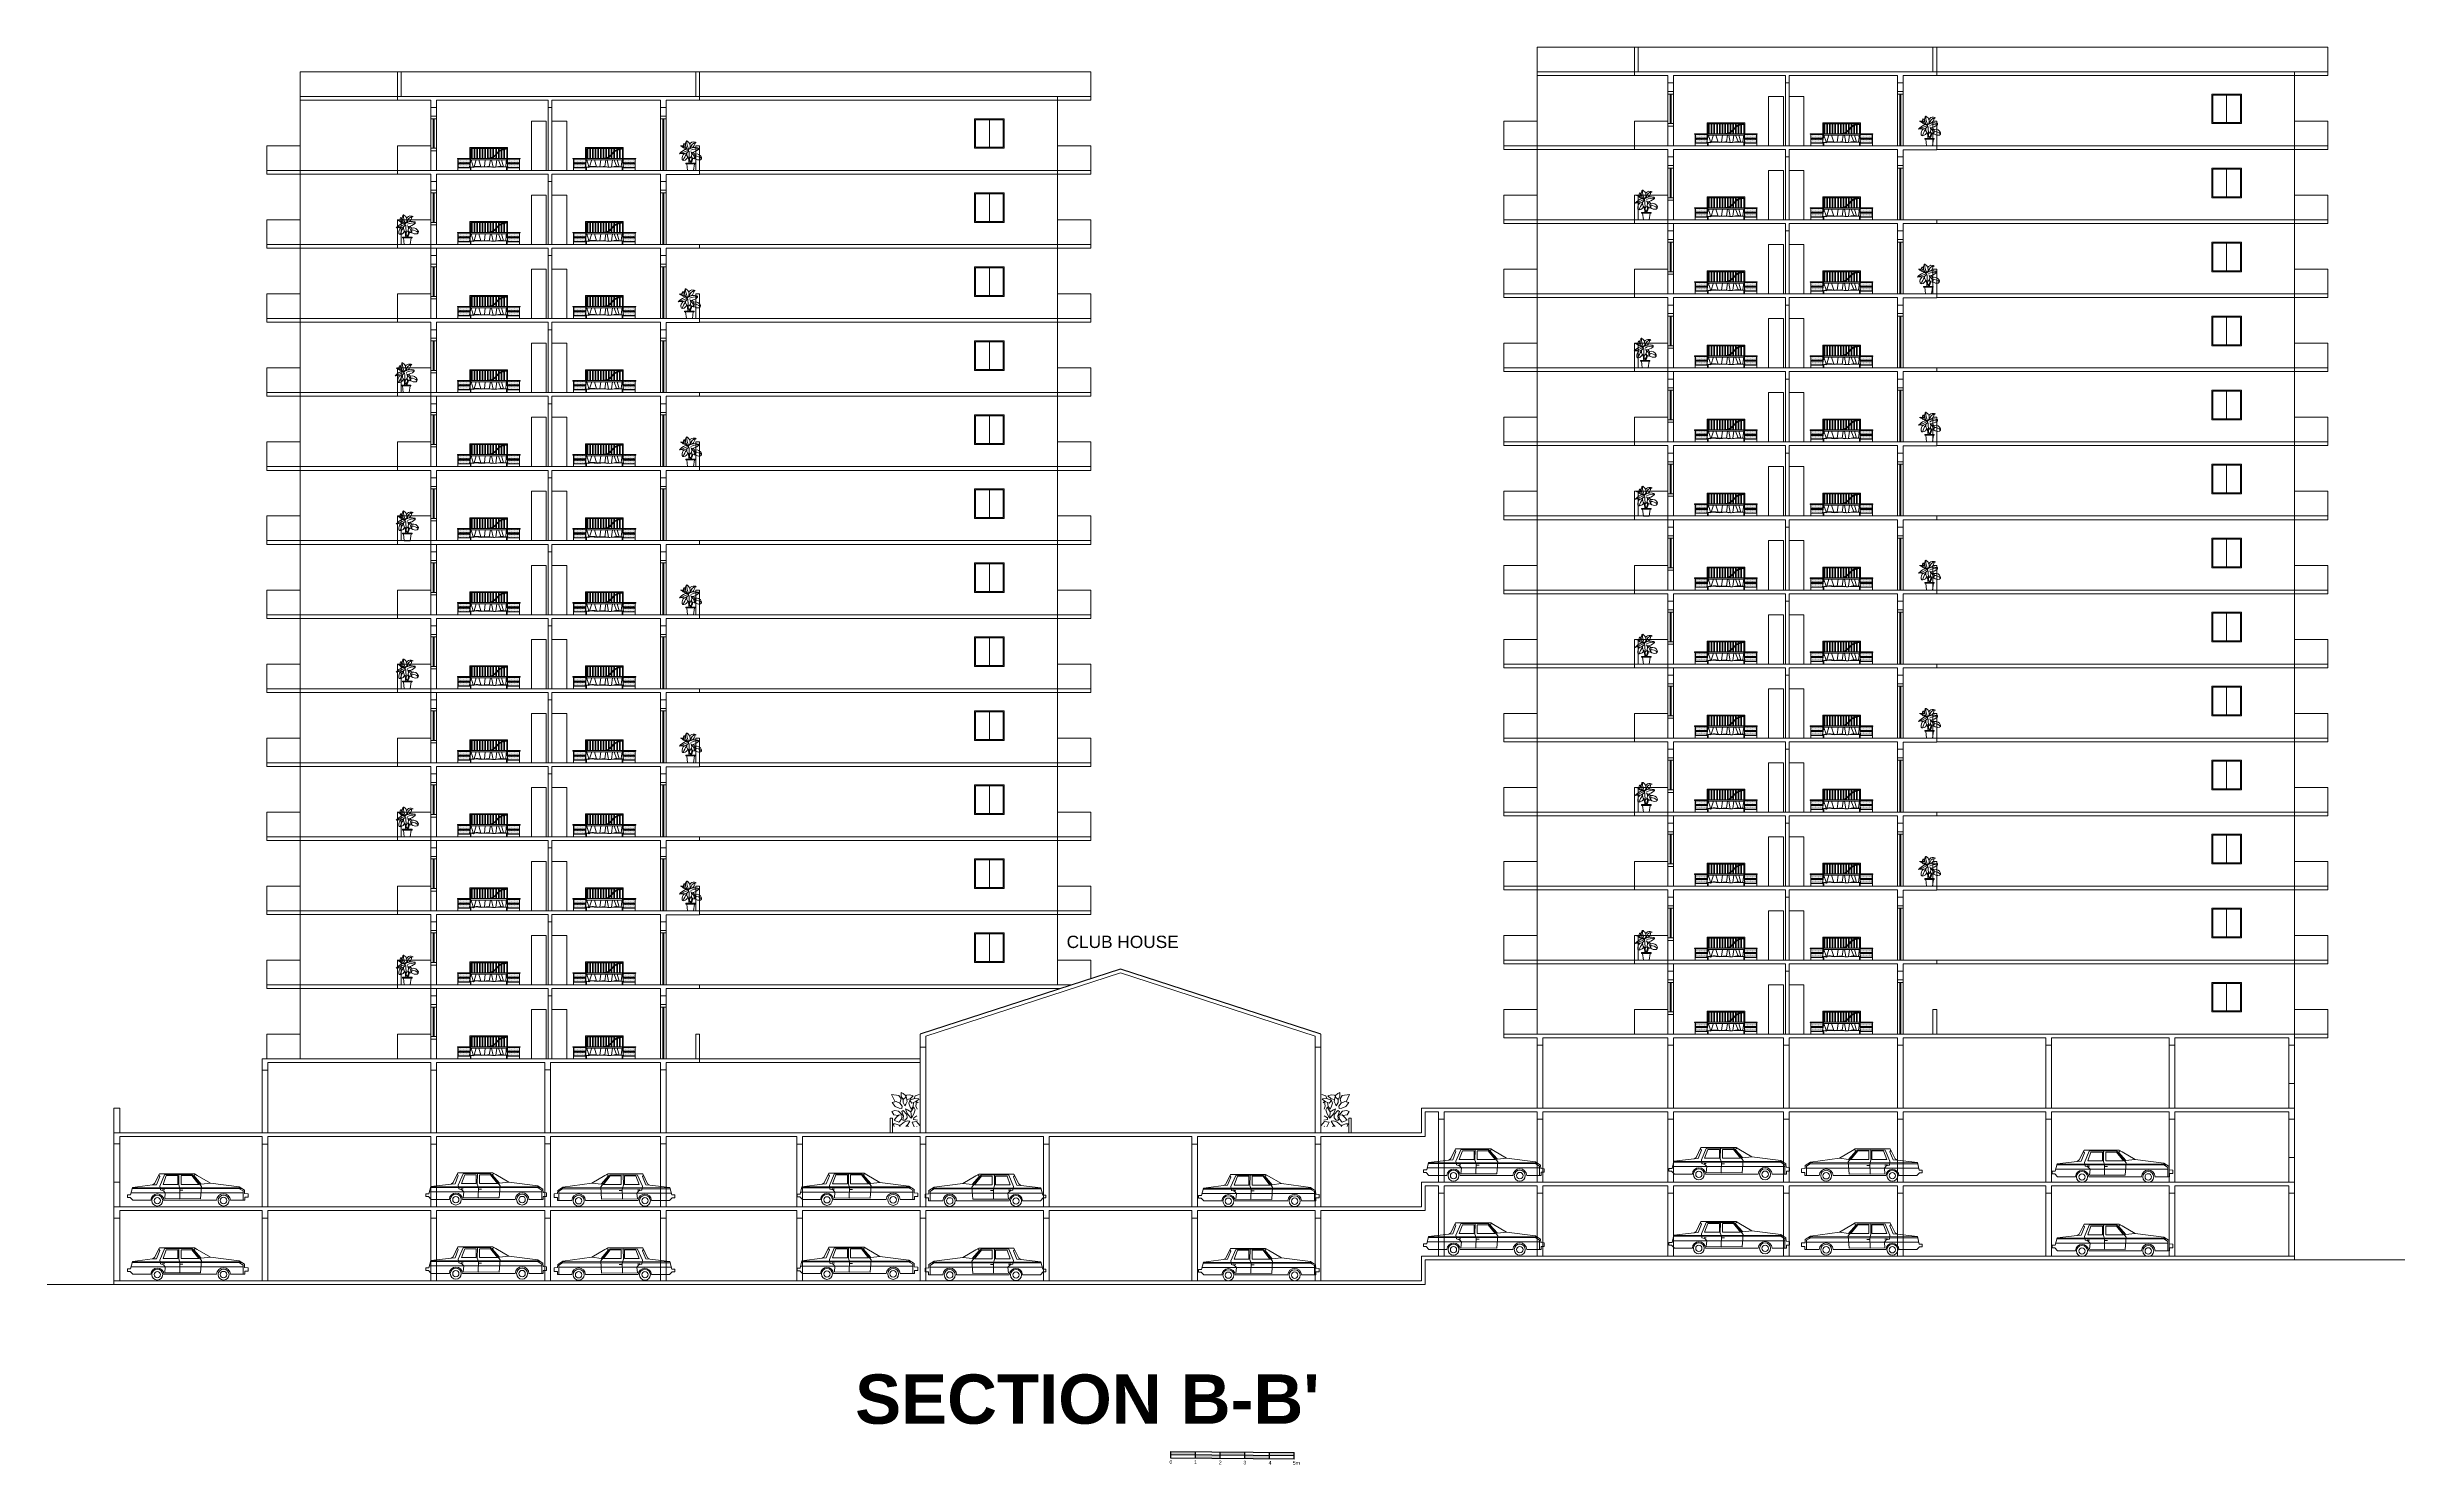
# Model space of a CAD drawing. Header units: inches. Extents: x 1090 to 1325, y 2 to 154.
# Drawn here: x 1100.7 to 1196.2, y 91 to 148.4 of the extents above; entities that cross this region are included whole.
import ezdxf

# ---------------------------------------------------------------- set-up
doc = ezdxf.new("R2010")
doc.units = ezdxf.units.IN
doc.header["$MEASUREMENT"] = 0
for name, color, linetype, lineweight in [('car', 253, 'Continuous', 9), ('elev 1', 252, 'Continuous', 9), ('FUR', 250, 'Continuous', 9), ('Text', 250, 'Continuous', 9), ('walls', 250, 'Continuous', 18)]:
    doc.layers.add(name, color=color, linetype=linetype, lineweight=lineweight)
doc.layers.add('TREE', color=104, linetype='Continuous', lineweight=5, transparency=0.2)
doc.styles.get("Standard").update_dxf_attribs({"font": 'arial.ttf'})

# ---------------------------------------------------------------- blocks, each defined once
blk = doc.blocks.new('TS_TX4JCRY69AQAJP9D')
for points in [[(-9.2, 48.1, 0.05535), (-19.7, 48.6, -0.08881), (-14.1, 45.4, 0.23543), (-6.8, 43.2, -1.125631)], [(-9.9, 51.7, 0.381959), (-13.1, 53.2, 0.249129), (-13.6, 48.6, 0.62049)], [(-6.5, 58.3, -0.41684), (-2.6, 42.5, -0.481912), (-4.6, 42.3, -0.342247), (-8.5, 46.6, -0.26696), (-8.5, 57.6, -0.497125), (-6.5, 58.6, -0.195283)], [(-2.6, 42.5, -0.205137), (14.2, 44.7, -0.579639), (14.9, 41.8, -0.186386), (1.5, 35.7, 301.207595)], [(-1.4, 52, -0.36006), (7.3, 56.4, -0.113892), (11, 55.4, 0.422729), (8.1, 52.2, -0.268696), (0.8, 44.2, -0.687609), (-1.2, 45.2, -0.377384)], [(-5.1, 41.5, 0.218407), (-10.9, 41.3, 0.09322), (-21.6, 33, -0.162179), (-15.8, 33.5, 0.274354), (-4.3, 38.1, 0.46016), (-5.1, 41.5, 4.904044)], [(-12.1, 33.5, 0.289091), (-16.3, 21.8, 0.399896), (-13.3, 19.9, 0.255788), (-5.1, 26.7, 0.594079)], [(-7.3, 35.5, 0.266089), (-4.1, 25.2, 0.463079), (0, 25.7, 0.320357), (0.5, 37.9, -1.850789)], [(-4.6, 25.7, -0.042073), (-3.1, 14.8, 0.917888)], [(-2.4, 24.8, 0.10656), (-0.9, 16.2, 0.21569), (2.4, 25.9, -5.600516)], [(-0.2, 14.8, 0.198356), (4, 24.4, -2.314974)], [(4.9, 36.4, -0.288425), (8.3, 24, -0.481191), (7.1, 23.5, -0.408348), (1.5, 28.6, -1.958987)], [(8.3, 32.5, -0.409266), (21.2, 25.7, -0.302318), (18.8, 21.3, -0.251187), (8.3, 23.9)]]:
    blk.add_lwpolyline(points, format="xyb")
for points in [[(-7.7, 13.3), (-9.5, 13.3), (-9.5, 14.8), (7.3, 14.8)], [(7.3, 13.3), (9, 13.3), (9, 14.8), (-7.7, 14.8)], [(4.2, -0.1), (-5.8, -0.1), (-7.5, 13.3), (7.3, 13.3)], [(-4.3, -0.1), (5.6, -0.1), (7.3, 13.3), (-7.5, 13.3)]]:
    blk.add_lwpolyline(points)
for centre, radius, start, end in [((-56.2, -76.8), 130.6, 68.231, 73.4336), ((-2687067.8, -1613212.2), 3134149.2, 30.979834, 30.9799377), ((21.4, 57), 29, 176.9428, 211.1469), ((11.3, 44.2), 11.2, 95.0843, 180.0844), ((-78.8, 186.4), 163.7, 290.6255, 296.9594), ((38.2, 1.9), 55.4, 146.0833, 160.7574), ((93.1, 38.4), 96.2, 180.1654, 188.1592), ((14.3, 9.7), 33.5, 89.3518, 115.0833), ((-7.8, 23.9), 15.1, 359.6677, 47.3562), ((7, 7.3), 21.6, 49.595, 86.4481)]:
    blk.add_arc(centre, radius, start, end)

msp = doc.modelspace()

# ---------------------------------------------------------------- hatches: boundary and pattern name
h = msp.add_hatch(color=256)
h.dxf.hatch_style = 1
h.paths.add_polyline_path([(1147.21, 91.37), (1147.211, 91.507), (1146.211, 91.514), (1146.21, 91.378)])
h.paths.add_polyline_path([(1147.21, 91.37), (1147.209, 91.234), (1148.209, 91.226), (1148.21, 91.363)])
h.paths.add_polyline_path([(1149.21, 91.356), (1149.211, 91.493), (1148.211, 91.5), (1148.21, 91.363)])
h.paths.add_polyline_path([(1149.21, 91.356), (1149.209, 91.219), (1150.209, 91.212), (1150.21, 91.349)])
h.paths.add_polyline_path([(1150.211, 91.486), (1150.21, 91.349), (1151.21, 91.342), (1151.211, 91.479)])

# ---------------------------------------------------------------- linework, layer by layer
for p, q in [((1146.209, 91.241), (1146.211, 91.514)), ((1151.209, 91.205), (1146.209, 91.241)), ((1151.21, 91.342), (1146.21, 91.378)), ((1146.211, 91.514), (1151.211, 91.479)), ((1147.209, 91.234), (1147.211, 91.507)), ((1148.209, 91.226), (1148.211, 91.5)), ((1149.209, 91.219), (1149.211, 91.493)), ((1150.209, 91.212), (1150.211, 91.486)), ((1151.209, 91.205), (1151.211, 91.479))]:
    msp.add_line(p, q)
at = {"layer": 'car'}
for p, q in [((1156.583, 102.926), (1156.66, 103.226)), ((1156.649, 103.181), (1161.096, 103.181)), ((1161.026, 103.226), (1156.658, 103.215)), ((1156.66, 103.226), (1157.475, 103.326)), ((1157.638, 103.337), (1157.468, 103.326)), ((1157.475, 103.326), (1157.561, 103.381)), ((1157.561, 103.381), (1157.755, 103.78)), ((1157.77, 103.669), (1157.638, 103.337)), ((1157.731, 103.725), (1157.77, 103.669)), ((1157.755, 103.78), (1159.175, 103.78)), ((1157.964, 103.736), (1157.77, 103.281)), ((1157.77, 103.281), (1157.794, 103.126)), ((1157.902, 103.348), (1158.034, 103.703)), ((1158.5, 103.348), (1157.902, 103.348)), ((1158.546, 103.747), (1157.964, 103.736)), ((1158.034, 103.703), (1158.5, 103.703)), ((1158.5, 103.703), (1158.5, 103.348)), ((1158.539, 103.326), (1158.546, 103.747)), ((1158.585, 103.181), (1158.539, 103.326)), ((1158.546, 103.747), (1159.082, 103.736)), ((1158.577, 102.771), (1158.585, 103.181)), ((1158.632, 103.348), (1158.632, 103.703)), ((1158.632, 103.703), (1159.074, 103.703)), ((1159.353, 103.348), (1158.632, 103.348)), ((1159.074, 103.703), (1159.353, 103.348)), ((1159.082, 103.736), (1159.462, 103.259)), ((1159.214, 103.758), (1159.144, 103.703)), ((1159.144, 103.703), (1159.447, 103.359)), ((1159.175, 103.78), (1159.291, 103.714)), ((1159.291, 103.714), (1159.819, 103.403)), ((1159.462, 103.259), (1159.423, 102.76)), ((1159.447, 103.359), (1159.811, 103.403)), ((1159.819, 103.403), (1160.991, 103.248)), ((1160.991, 103.248), (1161.2, 103.115)), ((1160.999, 103.226), (1161.006, 103.17)), ((1166.524, 102.98), (1166.601, 103.279)), ((1166.59, 103.235), (1171.037, 103.235)), ((1170.967, 103.279), (1166.598, 103.268)), ((1166.601, 103.279), (1167.416, 103.379)), ((1167.579, 103.39), (1167.408, 103.379)), ((1167.416, 103.379), (1167.502, 103.434)), ((1167.502, 103.434), (1167.696, 103.834)), ((1167.711, 103.723), (1167.579, 103.39)), ((1167.672, 103.778), (1167.711, 103.723)), ((1167.696, 103.834), (1169.116, 103.834)), ((1167.905, 103.789), (1167.711, 103.335)), ((1167.711, 103.335), (1167.734, 103.179)), ((1167.734, 103.179), (1167.859, 103.146)), ((1167.913, 103.179), (1167.82, 103.19)), ((1167.843, 103.401), (1167.975, 103.756)), ((1168.441, 103.401), (1167.843, 103.401)), ((1168.487, 103.8), (1167.905, 103.789)), ((1167.975, 103.756), (1168.441, 103.756)), ((1168.441, 103.756), (1168.441, 103.401)), ((1168.479, 103.379), (1168.487, 103.8)), ((1168.526, 103.235), (1168.479, 103.379)), ((1168.487, 103.8), (1169.023, 103.789)), ((1168.518, 102.824), (1168.526, 103.235)), ((1168.573, 103.401), (1168.573, 103.756)), ((1168.573, 103.756), (1169.015, 103.756)), ((1169.294, 103.401), (1168.573, 103.401)), ((1169.015, 103.756), (1169.294, 103.401)), ((1169.023, 103.789), (1169.403, 103.312)), ((1169.155, 103.812), (1169.085, 103.756)), ((1169.085, 103.756), (1169.387, 103.412)), ((1169.116, 103.834), (1169.232, 103.767)), ((1169.232, 103.767), (1169.76, 103.457)), ((1169.403, 103.312), (1169.364, 102.813)), ((1169.387, 103.412), (1169.752, 103.457)), ((1169.76, 103.457), (1170.932, 103.301)), ((1170.932, 103.301), (1171.141, 103.168)), ((1170.94, 103.279), (1170.947, 103.224)), ((1170.947, 103.224), (1171.095, 103.135)), ((1172.132, 103.242), (1171.923, 103.109)), ((1176.474, 103.176), (1172.027, 103.176)), ((1172.097, 103.22), (1176.466, 103.209)), ((1172.124, 103.22), (1172.117, 103.165)), ((1173.304, 103.398), (1172.132, 103.242)), ((1173.832, 103.708), (1173.304, 103.398)), ((1173.677, 103.353), (1173.312, 103.398)), ((1174.041, 103.73), (1173.661, 103.253)), ((1173.661, 103.253), (1173.7, 102.754)), ((1173.979, 103.697), (1173.677, 103.353)), ((1174.049, 103.697), (1173.77, 103.342)), ((1173.77, 103.342), (1174.491, 103.342)), ((1173.948, 103.775), (1173.832, 103.708)), ((1173.909, 103.752), (1173.979, 103.697)), ((1175.368, 103.775), (1173.948, 103.775)), ((1174.577, 103.741), (1174.041, 103.73)), ((1174.491, 103.697), (1174.049, 103.697)), ((1174.491, 103.342), (1174.491, 103.697)), ((1174.538, 103.176), (1174.585, 103.32)), ((1174.546, 102.765), (1174.538, 103.176)), ((1174.585, 103.32), (1174.577, 103.741)), ((1174.577, 103.741), (1175.159, 103.73)), ((1174.623, 103.697), (1174.623, 103.342)), ((1175.089, 103.697), (1174.623, 103.697)), ((1174.623, 103.342), (1175.221, 103.342)), ((1175.221, 103.342), (1175.089, 103.697)), ((1175.159, 103.73), (1175.353, 103.276)), ((1175.353, 103.276), (1175.33, 103.12)), ((1175.392, 103.719), (1175.353, 103.664)), ((1175.353, 103.664), (1175.485, 103.331)), ((1175.562, 103.375), (1175.368, 103.775)), ((1175.485, 103.331), (1175.656, 103.32)), ((1175.648, 103.32), (1175.562, 103.375)), ((1176.463, 103.22), (1175.648, 103.32)), ((1176.54, 102.921), (1176.463, 103.22)), ((1182.126, 103.172), (1182.94, 103.272)), ((1183.103, 103.283), (1182.933, 103.272)), ((1182.94, 103.272), (1183.026, 103.327)), ((1183.026, 103.327), (1183.22, 103.727)), ((1183.235, 103.616), (1183.103, 103.283)), ((1183.197, 103.671), (1183.235, 103.616)), ((1183.22, 103.727), (1184.64, 103.727)), ((1183.429, 103.682), (1183.235, 103.227)), ((1183.235, 103.227), (1183.259, 103.072)), ((1183.367, 103.294), (1183.499, 103.649)), ((1183.965, 103.294), (1183.367, 103.294)), ((1184.011, 103.693), (1183.429, 103.682)), ((1183.499, 103.649), (1183.965, 103.649)), ((1183.965, 103.649), (1183.965, 103.294)), ((1184.004, 103.272), (1184.011, 103.693)), ((1184.05, 103.128), (1184.004, 103.272)), ((1184.011, 103.693), (1184.547, 103.682)), ((1184.097, 103.294), (1184.097, 103.649)), ((1184.097, 103.649), (1184.539, 103.649)), ((1184.819, 103.294), (1184.097, 103.294)), ((1184.539, 103.649), (1184.819, 103.294)), ((1184.547, 103.682), (1184.927, 103.205)), ((1184.679, 103.704), (1184.609, 103.649)), ((1184.609, 103.649), (1184.912, 103.305)), ((1184.64, 103.727), (1184.757, 103.66)), ((1184.757, 103.66), (1185.284, 103.349)), ((1184.927, 103.205), (1184.888, 102.706)), ((1184.912, 103.305), (1185.276, 103.349)), ((1185.284, 103.349), (1186.456, 103.194)), ((1186.456, 103.194), (1186.666, 103.061)), ((1104.139, 102.215), (1104.954, 102.315)), ((1105.117, 102.326), (1104.946, 102.315)), ((1104.954, 102.315), (1105.039, 102.37)), ((1105.039, 102.37), (1105.233, 102.77)), ((1105.249, 102.659), (1105.117, 102.326)), ((1105.21, 102.714), (1105.249, 102.659)), ((1105.233, 102.77), (1106.654, 102.77)), ((1105.443, 102.725), (1105.249, 102.271)), ((1105.249, 102.271), (1105.272, 102.115)), ((1105.381, 102.337), (1105.513, 102.692)), ((1105.978, 102.337), (1105.381, 102.337)), ((1106.025, 102.736), (1105.443, 102.725)), ((1105.513, 102.692), (1105.978, 102.692)), ((1105.978, 102.692), (1105.978, 102.337)), ((1106.017, 102.315), (1106.025, 102.736)), ((1106.064, 102.171), (1106.017, 102.315)), ((1106.025, 102.736), (1106.56, 102.725)), ((1106.11, 102.337), (1106.11, 102.692)), ((1106.11, 102.692), (1106.553, 102.692)), ((1106.832, 102.337), (1106.11, 102.337)), ((1106.553, 102.692), (1106.832, 102.337)), ((1106.56, 102.725), (1106.941, 102.248)), ((1106.692, 102.747), (1106.623, 102.692)), ((1106.623, 102.692), (1106.925, 102.348)), ((1106.654, 102.77), (1106.77, 102.703)), ((1106.77, 102.703), (1107.298, 102.393)), ((1106.941, 102.248), (1106.902, 101.749)), ((1106.925, 102.348), (1107.29, 102.393)), ((1107.298, 102.393), (1108.47, 102.237)), ((1108.47, 102.237), (1108.679, 102.104)), ((1116.157, 101.954), (1116.235, 102.253)), ((1120.6, 102.253), (1116.232, 102.242)), ((1116.235, 102.253), (1117.05, 102.353)), ((1117.213, 102.364), (1117.042, 102.353)), ((1117.05, 102.353), (1117.135, 102.408)), ((1117.135, 102.408), (1117.329, 102.807)), ((1117.345, 102.697), (1117.213, 102.364)), ((1117.306, 102.752), (1117.345, 102.697)), ((1117.329, 102.807), (1118.749, 102.807)), ((1117.539, 102.763), (1117.345, 102.308)), ((1117.345, 102.308), (1117.368, 102.153)), ((1117.477, 102.375), (1117.608, 102.73)), ((1118.074, 102.375), (1117.477, 102.375)), ((1118.121, 102.774), (1117.539, 102.763)), ((1117.608, 102.73), (1118.074, 102.73)), ((1118.074, 102.73), (1118.074, 102.375)), ((1118.113, 102.353), (1118.121, 102.774)), ((1118.159, 102.209), (1118.113, 102.353)), ((1118.121, 102.774), (1118.656, 102.763)), ((1118.206, 102.375), (1118.206, 102.73)), ((1118.206, 102.73), (1118.648, 102.73)), ((1118.928, 102.375), (1118.206, 102.375)), ((1118.648, 102.73), (1118.928, 102.375)), ((1118.656, 102.763), (1119.036, 102.286)), ((1118.788, 102.785), (1118.718, 102.73)), ((1118.718, 102.73), (1119.021, 102.386)), ((1118.749, 102.807), (1118.866, 102.741)), ((1118.866, 102.741), (1119.393, 102.43)), ((1119.036, 102.286), (1118.998, 101.787)), ((1119.021, 102.386), (1119.386, 102.43)), ((1119.393, 102.43), (1120.565, 102.275)), ((1120.565, 102.275), (1120.775, 102.142)), ((1120.573, 102.253), (1120.581, 102.198)), ((1121.585, 102.23), (1121.376, 102.097)), ((1122.757, 102.386), (1121.585, 102.23)), ((1123.285, 102.696), (1122.757, 102.386)), ((1123.129, 102.341), (1122.765, 102.386)), ((1123.494, 102.718), (1123.114, 102.242)), ((1123.114, 102.242), (1123.153, 101.743)), ((1123.432, 102.685), (1123.129, 102.341)), ((1123.502, 102.685), (1123.223, 102.33)), ((1123.223, 102.33), (1123.944, 102.33)), ((1123.401, 102.763), (1123.285, 102.696)), ((1123.362, 102.741), (1123.432, 102.685)), ((1124.821, 102.763), (1123.401, 102.763)), ((1124.03, 102.73), (1123.494, 102.718)), ((1123.944, 102.685), (1123.502, 102.685)), ((1123.944, 102.33), (1123.944, 102.685)), ((1123.991, 102.164), (1124.037, 102.308)), ((1124.037, 102.308), (1124.03, 102.73)), ((1124.03, 102.73), (1124.612, 102.718)), ((1124.076, 102.685), (1124.076, 102.33)), ((1124.542, 102.685), (1124.076, 102.685)), ((1124.076, 102.33), (1124.674, 102.33)), ((1124.674, 102.33), (1124.542, 102.685)), ((1124.612, 102.718), (1124.806, 102.264)), ((1124.806, 102.264), (1124.783, 102.108)), ((1124.845, 102.707), (1124.806, 102.652)), ((1124.806, 102.652), (1124.938, 102.319)), ((1125.015, 102.364), (1124.821, 102.763)), ((1124.938, 102.319), (1125.108, 102.308)), ((1125.101, 102.308), (1125.015, 102.364)), ((1125.916, 102.208), (1125.101, 102.308)), ((1131.193, 101.944), (1131.271, 102.244)), ((1135.636, 102.244), (1131.268, 102.233)), ((1131.271, 102.244), (1132.086, 102.344)), ((1132.249, 102.355), (1132.078, 102.344)), ((1132.086, 102.344), (1132.171, 102.399)), ((1132.171, 102.399), (1132.365, 102.798)), ((1132.381, 102.687), (1132.249, 102.355)), ((1132.342, 102.743), (1132.381, 102.687)), ((1132.365, 102.798), (1133.785, 102.798)), ((1132.575, 102.754), (1132.381, 102.299)), ((1132.381, 102.299), (1132.404, 102.144)), ((1132.512, 102.366), (1132.644, 102.721)), ((1133.11, 102.366), (1132.512, 102.366)), ((1133.157, 102.765), (1132.575, 102.754)), ((1132.644, 102.721), (1133.11, 102.721)), ((1133.11, 102.721), (1133.11, 102.366)), ((1133.149, 102.344), (1133.157, 102.765)), ((1133.195, 102.199), (1133.149, 102.344)), ((1133.157, 102.765), (1133.692, 102.754)), ((1133.242, 102.366), (1133.242, 102.721)), ((1133.242, 102.721), (1133.684, 102.721)), ((1133.964, 102.366), (1133.242, 102.366)), ((1133.684, 102.721), (1133.964, 102.366)), ((1133.692, 102.754), (1134.072, 102.277)), ((1133.824, 102.776), (1133.754, 102.721)), ((1133.754, 102.721), (1134.057, 102.377)), ((1133.785, 102.798), (1133.902, 102.732)), ((1133.902, 102.732), (1134.429, 102.421)), ((1134.072, 102.277), (1134.034, 101.778)), ((1134.057, 102.377), (1134.422, 102.421)), ((1134.429, 102.421), (1135.601, 102.266)), ((1135.601, 102.266), (1135.811, 102.133)), ((1135.609, 102.244), (1135.617, 102.188)), ((1136.621, 102.221), (1136.411, 102.088)), ((1137.793, 102.377), (1136.621, 102.221)), ((1138.321, 102.687), (1137.793, 102.377)), ((1138.165, 102.332), (1137.801, 102.377)), ((1138.53, 102.709), (1138.15, 102.232)), ((1138.15, 102.232), (1138.189, 101.733)), ((1138.468, 102.676), (1138.165, 102.332)), ((1138.538, 102.676), (1138.259, 102.321)), ((1138.259, 102.321), (1138.98, 102.321)), ((1138.437, 102.754), (1138.321, 102.687)), ((1138.398, 102.731), (1138.468, 102.676)), ((1139.857, 102.754), (1138.437, 102.754)), ((1139.066, 102.72), (1138.53, 102.709)), ((1138.98, 102.676), (1138.538, 102.676)), ((1138.98, 102.321), (1138.98, 102.676)), ((1139.027, 102.155), (1139.073, 102.299)), ((1139.073, 102.299), (1139.066, 102.72)), ((1139.066, 102.72), (1139.648, 102.709)), ((1139.112, 102.676), (1139.112, 102.321)), ((1139.578, 102.676), (1139.112, 102.676)), ((1139.112, 102.321), (1139.71, 102.321)), ((1139.71, 102.321), (1139.578, 102.676)), ((1139.648, 102.709), (1139.842, 102.255)), ((1139.842, 102.255), (1139.818, 102.099)), ((1139.881, 102.698), (1139.842, 102.643)), ((1139.842, 102.643), (1139.974, 102.31)), ((1140.051, 102.354), (1139.857, 102.754)), ((1139.974, 102.31), (1140.144, 102.299)), ((1140.137, 102.299), (1140.051, 102.354)), ((1140.952, 102.199), (1140.137, 102.299)), ((1147.539, 102.19), (1148.354, 102.29)), ((1148.517, 102.301), (1148.346, 102.29)), ((1148.354, 102.29), (1148.439, 102.346)), ((1148.439, 102.346), (1148.633, 102.745)), ((1148.649, 102.634), (1148.517, 102.301)), ((1148.61, 102.689), (1148.649, 102.634)), ((1148.633, 102.745), (1150.054, 102.745)), ((1148.843, 102.7), (1148.649, 102.246)), ((1148.649, 102.246), (1148.672, 102.09)), ((1148.781, 102.312), (1148.913, 102.667)), ((1149.378, 102.312), (1148.781, 102.312)), ((1149.425, 102.712), (1148.843, 102.7)), ((1148.913, 102.667), (1149.378, 102.667)), ((1149.378, 102.667), (1149.378, 102.312)), ((1149.417, 102.29), (1149.425, 102.712)), ((1149.464, 102.146), (1149.417, 102.29)), ((1149.425, 102.712), (1149.961, 102.7)), ((1149.51, 102.312), (1149.51, 102.667)), ((1149.51, 102.667), (1149.953, 102.667)), ((1150.232, 102.312), (1149.51, 102.312)), ((1149.953, 102.667), (1150.232, 102.312)), ((1149.961, 102.7), (1150.341, 102.224)), ((1150.092, 102.723), (1150.023, 102.667)), ((1150.023, 102.667), (1150.325, 102.323)), ((1150.054, 102.745), (1150.17, 102.678)), ((1150.17, 102.678), (1150.698, 102.368)), ((1150.341, 102.224), (1150.302, 101.724)), ((1150.325, 102.323), (1150.69, 102.368)), ((1150.698, 102.368), (1151.87, 102.212)), ((1156.459, 102.815), (1156.459, 102.926)), ((1156.459, 102.926), (1156.583, 102.926)), ((1156.567, 102.815), (1156.459, 102.815)), ((1156.676, 102.705), (1156.567, 102.815)), ((1161.154, 103.004), (1156.6, 103.004)), ((1157.405, 102.705), (1156.676, 102.705)), ((1157.794, 103.126), (1157.918, 103.093)), ((1157.972, 103.126), (1157.879, 103.137)), ((1157.918, 103.093), (1157.995, 103.004)), ((1160.075, 102.705), (1157.941, 102.705)), ((1157.995, 103.004), (1157.972, 102.771)), ((1157.972, 102.771), (1158.577, 102.76)), ((1159.423, 102.76), (1158.577, 102.771)), ((1158.709, 103.115), (1158.608, 103.115)), ((1161.216, 102.705), (1160.634, 102.705)), ((1161.006, 103.17), (1161.154, 103.082)), ((1161.154, 103.082), (1161.154, 102.705)), ((1161.2, 103.115), (1161.208, 102.982)), ((1161.208, 102.982), (1161.348, 102.971)), ((1161.348, 102.827), (1161.216, 102.827)), ((1161.216, 102.827), (1161.216, 102.705)), ((1161.348, 102.971), (1161.348, 102.827)), ((1166.4, 102.869), (1166.4, 102.98)), ((1166.4, 102.98), (1166.524, 102.98)), ((1166.508, 102.869), (1166.4, 102.869)), ((1166.617, 102.758), (1166.508, 102.869)), ((1171.095, 103.057), (1166.541, 103.057)), ((1167.346, 102.758), (1166.617, 102.758)), ((1167.859, 103.146), (1167.936, 103.057)), ((1170.016, 102.758), (1167.882, 102.758)), ((1167.936, 103.057), (1167.913, 102.824)), ((1167.913, 102.824), (1168.518, 102.813)), ((1169.364, 102.813), (1168.518, 102.824)), ((1168.65, 103.168), (1168.549, 103.168)), ((1171.157, 102.758), (1170.575, 102.758)), ((1171.095, 103.135), (1171.095, 102.758)), ((1171.141, 103.168), (1171.149, 103.035)), ((1171.149, 103.035), (1171.289, 103.024)), ((1171.289, 102.88), (1171.157, 102.88)), ((1171.157, 102.88), (1171.157, 102.758)), ((1171.289, 103.024), (1171.289, 102.88)), ((1171.915, 102.976), (1171.775, 102.965)), ((1171.775, 102.965), (1171.775, 102.821)), ((1171.775, 102.821), (1171.907, 102.821)), ((1171.907, 102.821), (1171.907, 102.699)), ((1171.907, 102.699), (1172.489, 102.699)), ((1171.923, 103.109), (1171.915, 102.976)), ((1172.117, 103.165), (1171.969, 103.076)), ((1171.969, 103.076), (1171.969, 102.699)), ((1171.969, 102.998), (1176.523, 102.998)), ((1173.048, 102.699), (1175.182, 102.699)), ((1173.7, 102.754), (1174.546, 102.765)), ((1174.414, 103.109), (1174.515, 103.109)), ((1175.151, 102.765), (1174.546, 102.754)), ((1175.205, 103.087), (1175.128, 102.998)), ((1175.128, 102.998), (1175.151, 102.765)), ((1175.151, 103.12), (1175.244, 103.131)), ((1175.33, 103.12), (1175.205, 103.087)), ((1175.718, 102.699), (1176.447, 102.699)), ((1176.447, 102.699), (1176.556, 102.81)), ((1176.665, 102.921), (1176.54, 102.921)), ((1176.556, 102.81), (1176.665, 102.81)), ((1176.665, 102.81), (1176.665, 102.921)), ((1181.924, 102.762), (1181.924, 102.873)), ((1181.924, 102.873), (1182.048, 102.873)), ((1182.032, 102.762), (1181.924, 102.762)), ((1182.141, 102.651), (1182.032, 102.762)), ((1182.048, 102.873), (1182.126, 103.172)), ((1186.619, 102.95), (1182.065, 102.95)), ((1182.114, 103.128), (1186.561, 103.128)), ((1186.491, 103.172), (1182.123, 103.161)), ((1182.871, 102.651), (1182.141, 102.651)), ((1183.259, 103.072), (1183.383, 103.039)), ((1183.437, 103.072), (1183.344, 103.083)), ((1183.383, 103.039), (1183.46, 102.95)), ((1185.54, 102.651), (1183.406, 102.651)), ((1183.46, 102.95), (1183.437, 102.717)), ((1183.437, 102.717), (1184.043, 102.706)), ((1184.043, 102.717), (1184.05, 103.128)), ((1184.888, 102.706), (1184.043, 102.717)), ((1184.174, 103.061), (1184.074, 103.061)), ((1186.681, 102.651), (1186.099, 102.651)), ((1186.464, 103.172), (1186.472, 103.117)), ((1186.472, 103.117), (1186.619, 103.028)), ((1186.619, 103.028), (1186.619, 102.651)), ((1186.666, 103.061), (1186.673, 102.928)), ((1186.673, 102.928), (1186.813, 102.917)), ((1186.813, 102.773), (1186.681, 102.773)), ((1186.681, 102.773), (1186.681, 102.651)), ((1186.813, 102.917), (1186.813, 102.773)), ((1103.937, 101.805), (1103.937, 101.916)), ((1103.937, 101.916), (1104.061, 101.916)), ((1104.046, 101.805), (1103.937, 101.805)), ((1104.155, 101.694), (1104.046, 101.805)), ((1104.061, 101.916), (1104.139, 102.215)), ((1108.633, 101.993), (1104.079, 101.993)), ((1104.128, 102.171), (1108.574, 102.171)), ((1108.504, 102.215), (1104.136, 102.204)), ((1104.884, 101.694), (1104.155, 101.694)), ((1105.272, 102.115), (1105.396, 102.082)), ((1105.451, 102.115), (1105.358, 102.126)), ((1105.396, 102.082), (1105.474, 101.993)), ((1107.554, 101.694), (1105.42, 101.694)), ((1105.474, 101.993), (1105.451, 101.76)), ((1105.451, 101.76), (1106.056, 101.749)), ((1106.056, 101.76), (1106.064, 102.171)), ((1106.902, 101.749), (1106.056, 101.76)), ((1106.188, 102.104), (1106.087, 102.104)), ((1108.695, 101.694), (1108.113, 101.694)), ((1108.477, 102.215), (1108.485, 102.16)), ((1108.485, 102.16), (1108.633, 102.071)), ((1108.633, 102.071), (1108.633, 101.694)), ((1108.679, 102.104), (1108.687, 101.971)), ((1108.687, 101.971), (1108.827, 101.96)), ((1108.827, 101.816), (1108.695, 101.816)), ((1108.695, 101.816), (1108.695, 101.694)), ((1108.827, 101.96), (1108.827, 101.816)), ((1116.033, 101.843), (1116.033, 101.954)), ((1116.033, 101.954), (1116.157, 101.954)), ((1116.142, 101.843), (1116.033, 101.843)), ((1116.25, 101.732), (1116.142, 101.843)), ((1120.728, 102.031), (1116.174, 102.031)), ((1116.223, 102.209), (1120.67, 102.209)), ((1116.98, 101.732), (1116.25, 101.732)), ((1117.368, 102.153), (1117.492, 102.12)), ((1117.546, 102.153), (1117.453, 102.164)), ((1117.492, 102.12), (1117.57, 102.031)), ((1119.65, 101.732), (1117.515, 101.732)), ((1117.57, 102.031), (1117.546, 101.798)), ((1117.546, 101.798), (1118.152, 101.787)), ((1118.152, 101.798), (1118.159, 102.209)), ((1118.998, 101.787), (1118.152, 101.798)), ((1118.284, 102.142), (1118.183, 102.142)), ((1120.79, 101.732), (1120.208, 101.732)), ((1120.581, 102.198), (1120.728, 102.109)), ((1120.728, 102.109), (1120.728, 101.732)), ((1120.775, 102.142), (1120.783, 102.009)), ((1120.783, 102.009), (1120.922, 101.998)), ((1120.922, 101.854), (1120.79, 101.854)), ((1120.79, 101.854), (1120.79, 101.732)), ((1120.922, 101.998), (1120.922, 101.854)), ((1121.368, 101.964), (1121.228, 101.953)), ((1121.228, 101.953), (1121.228, 101.809)), ((1121.228, 101.809), (1121.36, 101.809)), ((1121.36, 101.809), (1121.36, 101.687)), ((1121.36, 101.687), (1121.942, 101.687)), ((1121.376, 102.097), (1121.368, 101.964)), ((1121.57, 102.153), (1121.422, 102.064)), ((1121.422, 102.064), (1121.422, 101.687)), ((1121.422, 101.986), (1125.976, 101.986)), ((1125.927, 102.164), (1121.48, 102.164)), ((1121.55, 102.208), (1125.919, 102.197)), ((1121.577, 102.208), (1121.57, 102.153)), ((1122.501, 101.687), (1124.635, 101.687)), ((1123.153, 101.743), (1123.999, 101.754)), ((1123.867, 102.097), (1123.968, 102.097)), ((1123.999, 101.754), (1123.991, 102.164)), ((1124.604, 101.754), (1123.999, 101.743)), ((1124.658, 102.075), (1124.581, 101.986)), ((1124.581, 101.986), (1124.604, 101.754)), ((1124.604, 102.108), (1124.697, 102.12)), ((1124.783, 102.108), (1124.658, 102.075)), ((1125.171, 101.687), (1125.9, 101.687)), ((1125.9, 101.687), (1126.009, 101.798)), ((1125.993, 101.909), (1125.916, 102.208)), ((1126.117, 101.909), (1125.993, 101.909)), ((1126.009, 101.798), (1126.117, 101.798)), ((1126.117, 101.798), (1126.117, 101.909)), ((1131.069, 101.833), (1131.069, 101.944)), ((1131.069, 101.944), (1131.193, 101.944)), ((1131.178, 101.833), (1131.069, 101.833)), ((1131.286, 101.723), (1131.178, 101.833)), ((1135.764, 102.022), (1131.21, 102.022)), ((1131.259, 102.199), (1135.706, 102.199)), ((1132.016, 101.723), (1131.286, 101.723)), ((1132.404, 102.144), (1132.528, 102.111)), ((1132.582, 102.144), (1132.489, 102.155)), ((1132.528, 102.111), (1132.606, 102.022)), ((1134.685, 101.723), (1132.551, 101.723)), ((1132.606, 102.022), (1132.582, 101.789)), ((1132.582, 101.789), (1133.188, 101.778)), ((1133.188, 101.789), (1133.195, 102.199)), ((1134.034, 101.778), (1133.188, 101.789)), ((1133.32, 102.133), (1133.219, 102.133)), ((1135.826, 101.723), (1135.244, 101.723)), ((1135.617, 102.188), (1135.764, 102.1)), ((1135.764, 102.1), (1135.764, 101.723)), ((1135.811, 102.133), (1135.819, 102)), ((1135.819, 102), (1135.958, 101.989)), ((1135.958, 101.845), (1135.826, 101.845)), ((1135.826, 101.845), (1135.826, 101.723)), ((1135.958, 101.989), (1135.958, 101.845)), ((1136.404, 101.955), (1136.264, 101.944)), ((1136.264, 101.944), (1136.264, 101.8)), ((1136.264, 101.8), (1136.396, 101.8)), ((1136.396, 101.8), (1136.396, 101.678)), ((1136.396, 101.678), (1136.978, 101.678)), ((1136.411, 102.088), (1136.404, 101.955)), ((1136.605, 102.144), (1136.458, 102.055)), ((1136.458, 102.055), (1136.458, 101.678)), ((1136.458, 101.977), (1141.012, 101.977)), ((1140.963, 102.155), (1136.516, 102.155)), ((1136.586, 102.199), (1140.954, 102.188)), ((1136.613, 102.199), (1136.605, 102.144)), ((1137.537, 101.678), (1139.671, 101.678)), ((1138.189, 101.733), (1139.035, 101.744)), ((1138.903, 102.088), (1139.004, 102.088)), ((1139.035, 101.744), (1139.027, 102.155)), ((1139.64, 101.744), (1139.035, 101.733)), ((1139.694, 102.066), (1139.617, 101.977)), ((1139.617, 101.977), (1139.64, 101.744)), ((1139.64, 102.099), (1139.733, 102.11)), ((1139.818, 102.099), (1139.694, 102.066)), ((1140.206, 101.678), (1140.936, 101.678)), ((1140.936, 101.678), (1141.045, 101.789)), ((1141.029, 101.9), (1140.952, 102.199)), ((1141.153, 101.9), (1141.029, 101.9)), ((1141.045, 101.789), (1141.153, 101.789)), ((1141.153, 101.789), (1141.153, 101.9)), ((1147.337, 101.78), (1147.337, 101.891)), ((1147.337, 101.891), (1147.462, 101.891)), ((1147.446, 101.78), (1147.337, 101.78)), ((1147.555, 101.669), (1147.446, 101.78)), ((1147.462, 101.891), (1147.539, 102.19)), ((1152.033, 101.968), (1147.479, 101.968)), ((1147.528, 102.146), (1151.974, 102.146)), ((1151.904, 102.19), (1147.536, 102.179)), ((1148.284, 101.669), (1147.555, 101.669)), ((1148.672, 102.09), (1148.796, 102.057)), ((1148.851, 102.09), (1148.758, 102.102)), ((1148.796, 102.057), (1148.874, 101.968)), ((1150.954, 101.669), (1148.82, 101.669)), ((1148.874, 101.968), (1148.851, 101.736)), ((1148.851, 101.736), (1149.456, 101.724)), ((1149.456, 101.736), (1149.464, 102.146)), ((1150.302, 101.724), (1149.456, 101.736)), ((1149.588, 102.079), (1149.487, 102.079)), ((1152.095, 101.669), (1151.513, 101.669)), ((1151.87, 102.212), (1152.079, 102.079)), ((1151.877, 102.19), (1151.885, 102.135)), ((1151.885, 102.135), (1152.033, 102.046)), ((1152.033, 102.046), (1152.033, 101.669)), ((1152.079, 102.079), (1152.087, 101.946)), ((1152.087, 101.946), (1152.227, 101.935)), ((1152.227, 101.791), (1152.095, 101.791)), ((1152.095, 101.791), (1152.095, 101.669)), ((1152.227, 101.935), (1152.227, 101.791)), ((1156.66, 100.226), (1157.475, 100.326)), ((1157.638, 100.337), (1157.468, 100.326)), ((1157.475, 100.326), (1157.561, 100.381)), ((1157.561, 100.381), (1157.755, 100.78)), ((1157.77, 100.669), (1157.638, 100.337)), ((1157.731, 100.725), (1157.77, 100.669)), ((1157.755, 100.78), (1159.175, 100.78)), ((1157.964, 100.736), (1157.77, 100.281)), ((1157.902, 100.348), (1158.034, 100.703)), ((1158.5, 100.348), (1157.902, 100.348)), ((1158.546, 100.747), (1157.964, 100.736)), ((1158.034, 100.703), (1158.5, 100.703)), ((1158.5, 100.703), (1158.5, 100.348)), ((1158.539, 100.326), (1158.546, 100.747)), ((1158.585, 100.181), (1158.539, 100.326)), ((1158.546, 100.747), (1159.082, 100.736)), ((1158.632, 100.348), (1158.632, 100.703)), ((1158.632, 100.703), (1159.074, 100.703)), ((1159.353, 100.348), (1158.632, 100.348)), ((1159.074, 100.703), (1159.353, 100.348)), ((1159.082, 100.736), (1159.462, 100.259)), ((1159.214, 100.758), (1159.144, 100.703)), ((1159.144, 100.703), (1159.447, 100.359)), ((1159.175, 100.78), (1159.291, 100.714)), ((1159.291, 100.714), (1159.819, 100.403)), ((1159.447, 100.359), (1159.811, 100.403)), ((1159.819, 100.403), (1160.991, 100.248)), ((1166.601, 100.279), (1167.416, 100.379)), ((1167.579, 100.39), (1167.408, 100.379)), ((1167.416, 100.379), (1167.502, 100.434)), ((1167.502, 100.434), (1167.696, 100.834)), ((1167.711, 100.723), (1167.579, 100.39)), ((1167.672, 100.778), (1167.711, 100.723)), ((1167.696, 100.834), (1169.116, 100.834)), ((1167.905, 100.789), (1167.711, 100.335)), ((1167.711, 100.335), (1167.734, 100.179)), ((1167.843, 100.401), (1167.975, 100.756)), ((1168.441, 100.401), (1167.843, 100.401)), ((1168.487, 100.8), (1167.905, 100.789)), ((1167.975, 100.756), (1168.441, 100.756)), ((1168.441, 100.756), (1168.441, 100.401)), ((1168.479, 100.379), (1168.487, 100.8)), ((1168.526, 100.235), (1168.479, 100.379)), ((1168.487, 100.8), (1169.023, 100.789)), ((1168.573, 100.401), (1168.573, 100.756)), ((1168.573, 100.756), (1169.015, 100.756)), ((1169.294, 100.401), (1168.573, 100.401)), ((1169.015, 100.756), (1169.294, 100.401)), ((1169.023, 100.789), (1169.403, 100.312)), ((1169.155, 100.812), (1169.085, 100.756)), ((1169.085, 100.756), (1169.387, 100.412)), ((1169.116, 100.834), (1169.232, 100.767)), ((1169.232, 100.767), (1169.76, 100.457)), ((1169.403, 100.312), (1169.364, 99.813)), ((1169.387, 100.412), (1169.752, 100.457)), ((1169.76, 100.457), (1170.932, 100.301)), ((1173.304, 100.398), (1172.132, 100.242)), ((1173.832, 100.708), (1173.304, 100.398)), ((1173.677, 100.353), (1173.312, 100.398)), ((1174.041, 100.73), (1173.661, 100.253)), ((1173.979, 100.697), (1173.677, 100.353)), ((1174.049, 100.697), (1173.77, 100.342)), ((1173.77, 100.342), (1174.491, 100.342)), ((1173.948, 100.775), (1173.832, 100.708)), ((1173.909, 100.752), (1173.979, 100.697)), ((1175.368, 100.775), (1173.948, 100.775)), ((1174.577, 100.741), (1174.041, 100.73)), ((1174.491, 100.697), (1174.049, 100.697)), ((1174.491, 100.342), (1174.491, 100.697)), ((1174.538, 100.176), (1174.585, 100.32)), ((1174.585, 100.32), (1174.577, 100.741)), ((1174.577, 100.741), (1175.159, 100.73)), ((1174.623, 100.697), (1174.623, 100.342)), ((1175.089, 100.697), (1174.623, 100.697)), ((1174.623, 100.342), (1175.221, 100.342)), ((1175.221, 100.342), (1175.089, 100.697)), ((1175.159, 100.73), (1175.353, 100.276)), ((1175.392, 100.719), (1175.353, 100.664)), ((1175.353, 100.664), (1175.485, 100.331)), ((1175.562, 100.375), (1175.368, 100.775)), ((1175.485, 100.331), (1175.656, 100.32)), ((1175.648, 100.32), (1175.562, 100.375)), ((1176.463, 100.22), (1175.648, 100.32)), ((1182.94, 100.272), (1183.026, 100.327)), ((1183.026, 100.327), (1183.22, 100.727)), ((1183.235, 100.616), (1183.103, 100.283)), ((1183.197, 100.671), (1183.235, 100.616)), ((1183.22, 100.727), (1184.64, 100.727)), ((1183.429, 100.682), (1183.235, 100.227)), ((1183.367, 100.294), (1183.499, 100.649)), ((1184.011, 100.693), (1183.429, 100.682)), ((1183.499, 100.649), (1183.965, 100.649)), ((1183.965, 100.649), (1183.965, 100.294)), ((1184.004, 100.272), (1184.011, 100.693)), ((1184.011, 100.693), (1184.547, 100.682)), ((1184.097, 100.294), (1184.097, 100.649)), ((1184.097, 100.649), (1184.539, 100.649)), ((1184.539, 100.649), (1184.819, 100.294)), ((1184.547, 100.682), (1184.927, 100.205)), ((1184.679, 100.704), (1184.609, 100.649)), ((1184.609, 100.649), (1184.912, 100.305)), ((1184.64, 100.727), (1184.757, 100.66)), ((1184.757, 100.66), (1185.284, 100.349)), ((1184.912, 100.305), (1185.276, 100.349)), ((1185.284, 100.349), (1186.456, 100.194)), ((1104.954, 99.315), (1105.039, 99.37)), ((1105.039, 99.37), (1105.233, 99.77)), ((1105.249, 99.659), (1105.117, 99.326)), ((1105.21, 99.714), (1105.249, 99.659)), ((1105.233, 99.77), (1106.654, 99.77)), ((1105.443, 99.725), (1105.249, 99.271)), ((1105.381, 99.337), (1105.513, 99.692)), ((1106.025, 99.736), (1105.443, 99.725)), ((1105.513, 99.692), (1105.978, 99.692)), ((1105.978, 99.692), (1105.978, 99.337)), ((1106.017, 99.315), (1106.025, 99.736)), ((1106.025, 99.736), (1106.56, 99.725)), ((1106.11, 99.337), (1106.11, 99.692)), ((1106.11, 99.692), (1106.553, 99.692)), ((1106.553, 99.692), (1106.832, 99.337)), ((1106.56, 99.725), (1106.941, 99.248)), ((1106.692, 99.747), (1106.623, 99.692)), ((1106.623, 99.692), (1106.925, 99.348)), ((1106.654, 99.77), (1106.77, 99.703)), ((1106.77, 99.703), (1107.298, 99.393)), ((1106.925, 99.348), (1107.29, 99.393)), ((1107.298, 99.393), (1108.47, 99.237)), ((1116.235, 99.253), (1117.05, 99.353)), ((1117.213, 99.364), (1117.042, 99.353)), ((1117.05, 99.353), (1117.135, 99.408)), ((1117.135, 99.408), (1117.329, 99.807)), ((1117.345, 99.697), (1117.213, 99.364)), ((1117.306, 99.752), (1117.345, 99.697)), ((1117.329, 99.807), (1118.749, 99.807)), ((1117.539, 99.763), (1117.345, 99.308)), ((1117.477, 99.375), (1117.608, 99.73)), ((1118.074, 99.375), (1117.477, 99.375)), ((1118.121, 99.774), (1117.539, 99.763)), ((1117.608, 99.73), (1118.074, 99.73)), ((1118.074, 99.73), (1118.074, 99.375)), ((1118.113, 99.353), (1118.121, 99.774)), ((1118.159, 99.209), (1118.113, 99.353)), ((1118.121, 99.774), (1118.656, 99.763)), ((1118.206, 99.375), (1118.206, 99.73)), ((1118.206, 99.73), (1118.648, 99.73)), ((1118.928, 99.375), (1118.206, 99.375)), ((1118.648, 99.73), (1118.928, 99.375)), ((1118.656, 99.763), (1119.036, 99.286)), ((1118.788, 99.785), (1118.718, 99.73)), ((1118.718, 99.73), (1119.021, 99.386)), ((1118.749, 99.807), (1118.866, 99.741)), ((1118.866, 99.741), (1119.393, 99.43)), ((1119.021, 99.386), (1119.386, 99.43)), ((1119.393, 99.43), (1120.565, 99.275)), ((1122.757, 99.386), (1121.585, 99.23)), ((1123.285, 99.696), (1122.757, 99.386)), ((1123.129, 99.341), (1122.765, 99.386)), ((1123.494, 99.718), (1123.114, 99.242)), ((1123.432, 99.685), (1123.129, 99.341)), ((1123.502, 99.685), (1123.223, 99.33)), ((1123.401, 99.763), (1123.285, 99.696)), ((1123.362, 99.741), (1123.432, 99.685)), ((1124.821, 99.763), (1123.401, 99.763)), ((1124.03, 99.73), (1123.494, 99.718)), ((1123.944, 99.685), (1123.502, 99.685)), ((1123.944, 99.33), (1123.944, 99.685)), ((1124.037, 99.308), (1124.03, 99.73)), ((1124.03, 99.73), (1124.612, 99.718)), ((1124.076, 99.685), (1124.076, 99.33)), ((1124.542, 99.685), (1124.076, 99.685)), ((1124.674, 99.33), (1124.542, 99.685)), ((1124.612, 99.718), (1124.806, 99.264)), ((1124.845, 99.707), (1124.806, 99.652)), ((1124.806, 99.652), (1124.938, 99.319)), ((1125.015, 99.364), (1124.821, 99.763)), ((1125.101, 99.308), (1125.015, 99.364)), ((1132.249, 99.355), (1132.078, 99.344)), ((1132.086, 99.344), (1132.171, 99.399)), ((1132.171, 99.399), (1132.365, 99.798)), ((1132.381, 99.687), (1132.249, 99.355)), ((1132.342, 99.743), (1132.381, 99.687)), ((1132.365, 99.798), (1133.785, 99.798)), ((1132.575, 99.754), (1132.381, 99.299)), ((1132.512, 99.366), (1132.644, 99.721)), ((1133.11, 99.366), (1132.512, 99.366)), ((1133.157, 99.765), (1132.575, 99.754)), ((1132.644, 99.721), (1133.11, 99.721)), ((1133.11, 99.721), (1133.11, 99.366)), ((1133.149, 99.344), (1133.157, 99.765)), ((1133.157, 99.765), (1133.692, 99.754)), ((1133.242, 99.366), (1133.242, 99.721)), ((1133.242, 99.721), (1133.684, 99.721)), ((1133.964, 99.366), (1133.242, 99.366)), ((1133.684, 99.721), (1133.964, 99.366)), ((1133.692, 99.754), (1134.072, 99.277)), ((1133.824, 99.776), (1133.754, 99.721)), ((1133.754, 99.721), (1134.057, 99.377)), ((1133.785, 99.798), (1133.902, 99.732)), ((1133.902, 99.732), (1134.429, 99.421)), ((1134.057, 99.377), (1134.422, 99.421)), ((1134.429, 99.421), (1135.601, 99.266)), ((1137.793, 99.377), (1136.621, 99.221)), ((1138.321, 99.687), (1137.793, 99.377)), ((1138.165, 99.332), (1137.801, 99.377)), ((1138.53, 99.709), (1138.15, 99.232)), ((1138.468, 99.676), (1138.165, 99.332)), ((1138.538, 99.676), (1138.259, 99.321)), ((1138.437, 99.754), (1138.321, 99.687)), ((1138.398, 99.731), (1138.468, 99.676)), ((1139.857, 99.754), (1138.437, 99.754)), ((1139.066, 99.72), (1138.53, 99.709)), ((1138.98, 99.676), (1138.538, 99.676)), ((1138.98, 99.321), (1138.98, 99.676)), ((1139.073, 99.299), (1139.066, 99.72)), ((1139.066, 99.72), (1139.648, 99.709)), ((1139.112, 99.676), (1139.112, 99.321)), ((1139.578, 99.676), (1139.112, 99.676)), ((1139.71, 99.321), (1139.578, 99.676)), ((1139.648, 99.709), (1139.842, 99.255)), ((1139.881, 99.698), (1139.842, 99.643)), ((1139.842, 99.643), (1139.974, 99.31)), ((1140.051, 99.354), (1139.857, 99.754)), ((1140.137, 99.299), (1140.051, 99.354)), ((1148.439, 99.346), (1148.633, 99.745)), ((1148.649, 99.634), (1148.517, 99.301)), ((1148.61, 99.689), (1148.649, 99.634)), ((1148.633, 99.745), (1150.054, 99.745)), ((1148.843, 99.7), (1148.649, 99.246)), ((1148.781, 99.312), (1148.913, 99.667)), ((1149.425, 99.712), (1148.843, 99.7)), ((1148.913, 99.667), (1149.378, 99.667)), ((1149.378, 99.667), (1149.378, 99.312)), ((1149.417, 99.29), (1149.425, 99.712)), ((1149.425, 99.712), (1149.961, 99.7)), ((1149.51, 99.312), (1149.51, 99.667)), ((1149.51, 99.667), (1149.953, 99.667)), ((1149.953, 99.667), (1150.232, 99.312)), ((1149.961, 99.7), (1150.341, 99.224)), ((1150.092, 99.723), (1150.023, 99.667)), ((1150.023, 99.667), (1150.325, 99.323)), ((1150.054, 99.745), (1150.17, 99.678)), ((1150.17, 99.678), (1150.698, 99.368)), ((1150.325, 99.323), (1150.69, 99.368)), ((1150.698, 99.368), (1151.87, 99.212)), ((1156.459, 99.815), (1156.459, 99.926)), ((1156.459, 99.926), (1156.583, 99.926)), ((1156.567, 99.815), (1156.459, 99.815)), ((1156.676, 99.705), (1156.567, 99.815)), ((1156.583, 99.926), (1156.66, 100.226)), ((1161.154, 100.004), (1156.6, 100.004)), ((1156.649, 100.181), (1161.096, 100.181)), ((1161.026, 100.226), (1156.658, 100.215)), ((1157.405, 99.705), (1156.676, 99.705)), ((1157.77, 100.281), (1157.794, 100.126)), ((1157.794, 100.126), (1157.918, 100.093)), ((1157.972, 100.126), (1157.879, 100.137)), ((1157.918, 100.093), (1157.995, 100.004)), ((1160.075, 99.705), (1157.941, 99.705)), ((1157.995, 100.004), (1157.972, 99.771)), ((1157.972, 99.771), (1158.577, 99.76)), ((1158.577, 99.771), (1158.585, 100.181)), ((1159.423, 99.76), (1158.577, 99.771)), ((1158.709, 100.115), (1158.608, 100.115)), ((1159.462, 100.259), (1159.423, 99.76)), ((1161.216, 99.705), (1160.634, 99.705)), ((1160.991, 100.248), (1161.2, 100.115)), ((1160.999, 100.226), (1161.006, 100.17)), ((1161.006, 100.17), (1161.154, 100.082)), ((1161.154, 100.082), (1161.154, 99.705)), ((1161.2, 100.115), (1161.208, 99.982)), ((1161.208, 99.982), (1161.348, 99.971)), ((1161.348, 99.827), (1161.216, 99.827)), ((1161.216, 99.827), (1161.216, 99.705)), ((1161.348, 99.971), (1161.348, 99.827)), ((1166.4, 99.869), (1166.4, 99.98)), ((1166.4, 99.98), (1166.524, 99.98)), ((1166.508, 99.869), (1166.4, 99.869)), ((1166.617, 99.758), (1166.508, 99.869)), ((1166.524, 99.98), (1166.601, 100.279)), ((1171.095, 100.057), (1166.541, 100.057)), ((1166.59, 100.235), (1171.037, 100.235)), ((1170.967, 100.279), (1166.598, 100.268)), ((1167.346, 99.758), (1166.617, 99.758)), ((1167.734, 100.179), (1167.859, 100.146)), ((1167.913, 100.179), (1167.82, 100.19)), ((1167.859, 100.146), (1167.936, 100.057)), ((1170.016, 99.758), (1167.882, 99.758)), ((1167.936, 100.057), (1167.913, 99.824)), ((1167.913, 99.824), (1168.518, 99.813)), ((1168.518, 99.824), (1168.526, 100.235)), ((1169.364, 99.813), (1168.518, 99.824)), ((1168.65, 100.168), (1168.549, 100.168)), ((1171.157, 99.758), (1170.575, 99.758)), ((1170.932, 100.301), (1171.141, 100.168)), ((1170.94, 100.279), (1170.947, 100.224)), ((1170.947, 100.224), (1171.095, 100.135)), ((1171.095, 100.135), (1171.095, 99.758)), ((1171.141, 100.168), (1171.149, 100.035)), ((1171.149, 100.035), (1171.289, 100.024)), ((1171.289, 99.88), (1171.157, 99.88)), ((1171.157, 99.88), (1171.157, 99.758)), ((1171.289, 100.024), (1171.289, 99.88)), ((1171.915, 99.976), (1171.775, 99.965)), ((1171.775, 99.965), (1171.775, 99.821)), ((1171.775, 99.821), (1171.907, 99.821)), ((1171.907, 99.821), (1171.907, 99.699)), ((1171.907, 99.699), (1172.489, 99.699)), ((1171.923, 100.109), (1171.915, 99.976)), ((1172.132, 100.242), (1171.923, 100.109)), ((1172.117, 100.165), (1171.969, 100.076)), ((1171.969, 100.076), (1171.969, 99.699)), ((1171.969, 99.998), (1176.523, 99.998)), ((1176.474, 100.176), (1172.027, 100.176)), ((1172.097, 100.22), (1176.466, 100.209)), ((1172.124, 100.22), (1172.117, 100.165)), ((1173.048, 99.699), (1175.182, 99.699)), ((1173.661, 100.253), (1173.7, 99.754)), ((1173.7, 99.754), (1174.546, 99.765)), ((1174.414, 100.109), (1174.515, 100.109)), ((1174.546, 99.765), (1174.538, 100.176)), ((1175.151, 99.765), (1174.546, 99.754)), ((1175.205, 100.087), (1175.128, 99.998)), ((1175.128, 99.998), (1175.151, 99.765)), ((1175.151, 100.12), (1175.244, 100.131)), ((1175.33, 100.12), (1175.205, 100.087)), ((1175.353, 100.276), (1175.33, 100.12)), ((1175.718, 99.699), (1176.447, 99.699)), ((1176.447, 99.699), (1176.556, 99.81)), ((1176.54, 99.921), (1176.463, 100.22)), ((1176.665, 99.921), (1176.54, 99.921)), ((1176.556, 99.81), (1176.665, 99.81)), ((1176.665, 99.81), (1176.665, 99.921)), ((1181.924, 99.762), (1181.924, 99.873)), ((1181.924, 99.873), (1182.048, 99.873)), ((1182.032, 99.762), (1181.924, 99.762)), ((1182.141, 99.651), (1182.032, 99.762)), ((1182.048, 99.873), (1182.126, 100.172)), ((1186.619, 99.95), (1182.065, 99.95)), ((1182.114, 100.128), (1186.561, 100.128)), ((1186.491, 100.172), (1182.123, 100.161)), ((1182.126, 100.172), (1182.94, 100.272)), ((1182.871, 99.651), (1182.141, 99.651)), ((1183.103, 100.283), (1182.933, 100.272)), ((1183.235, 100.227), (1183.259, 100.072)), ((1183.259, 100.072), (1183.383, 100.039)), ((1183.437, 100.072), (1183.344, 100.083)), ((1183.965, 100.294), (1183.367, 100.294)), ((1183.383, 100.039), (1183.46, 99.95)), ((1185.54, 99.651), (1183.406, 99.651)), ((1183.46, 99.95), (1183.437, 99.717)), ((1183.437, 99.717), (1184.043, 99.706)), ((1184.05, 100.128), (1184.004, 100.272)), ((1184.043, 99.717), (1184.05, 100.128)), ((1184.888, 99.706), (1184.043, 99.717)), ((1184.174, 100.061), (1184.074, 100.061)), ((1184.819, 100.294), (1184.097, 100.294)), ((1184.927, 100.205), (1184.888, 99.706)), ((1186.681, 99.651), (1186.099, 99.651)), ((1186.456, 100.194), (1186.666, 100.061)), ((1186.464, 100.172), (1186.472, 100.117)), ((1186.472, 100.117), (1186.619, 100.028)), ((1186.619, 100.028), (1186.619, 99.651)), ((1186.666, 100.061), (1186.673, 99.928)), ((1186.673, 99.928), (1186.813, 99.917)), ((1186.813, 99.773), (1186.681, 99.773)), ((1186.681, 99.773), (1186.681, 99.651)), ((1186.813, 99.917), (1186.813, 99.773)), ((1103.937, 98.805), (1103.937, 98.916)), ((1103.937, 98.916), (1104.061, 98.916)), ((1104.046, 98.805), (1103.937, 98.805)), ((1104.155, 98.694), (1104.046, 98.805)), ((1104.061, 98.916), (1104.139, 99.215)), ((1108.633, 98.993), (1104.079, 98.993)), ((1104.128, 99.171), (1108.574, 99.171)), ((1108.504, 99.215), (1104.136, 99.204)), ((1104.139, 99.215), (1104.954, 99.315)), ((1104.884, 98.694), (1104.155, 98.694)), ((1105.117, 99.326), (1104.946, 99.315)), ((1105.249, 99.271), (1105.272, 99.115)), ((1105.272, 99.115), (1105.396, 99.082)), ((1105.451, 99.115), (1105.358, 99.126)), ((1105.978, 99.337), (1105.381, 99.337)), ((1105.396, 99.082), (1105.474, 98.993)), ((1107.554, 98.694), (1105.42, 98.694)), ((1105.474, 98.993), (1105.451, 98.76)), ((1105.451, 98.76), (1106.056, 98.749)), ((1106.064, 99.171), (1106.017, 99.315)), ((1106.056, 98.76), (1106.064, 99.171)), ((1106.902, 98.749), (1106.056, 98.76)), ((1106.188, 99.104), (1106.087, 99.104)), ((1106.832, 99.337), (1106.11, 99.337)), ((1106.941, 99.248), (1106.902, 98.749)), ((1108.695, 98.694), (1108.113, 98.694)), ((1108.47, 99.237), (1108.679, 99.104)), ((1108.477, 99.215), (1108.485, 99.16)), ((1108.485, 99.16), (1108.633, 99.071)), ((1108.633, 99.071), (1108.633, 98.694)), ((1108.679, 99.104), (1108.687, 98.971)), ((1108.687, 98.971), (1108.827, 98.96)), ((1108.827, 98.816), (1108.695, 98.816)), ((1108.695, 98.816), (1108.695, 98.694)), ((1108.827, 98.96), (1108.827, 98.816)), ((1116.033, 98.843), (1116.033, 98.954)), ((1116.033, 98.954), (1116.157, 98.954)), ((1116.142, 98.843), (1116.033, 98.843)), ((1116.25, 98.732), (1116.142, 98.843)), ((1116.157, 98.954), (1116.235, 99.253)), ((1120.728, 99.031), (1116.174, 99.031)), ((1116.223, 99.209), (1120.67, 99.209)), ((1120.6, 99.253), (1116.232, 99.242)), ((1116.98, 98.732), (1116.25, 98.732)), ((1117.345, 99.308), (1117.368, 99.153)), ((1117.368, 99.153), (1117.492, 99.12)), ((1117.546, 99.153), (1117.453, 99.164)), ((1117.492, 99.12), (1117.57, 99.031)), ((1119.65, 98.732), (1117.515, 98.732)), ((1117.57, 99.031), (1117.546, 98.798)), ((1117.546, 98.798), (1118.152, 98.787)), ((1118.152, 98.798), (1118.159, 99.209)), ((1118.998, 98.787), (1118.152, 98.798)), ((1118.284, 99.142), (1118.183, 99.142)), ((1119.036, 99.286), (1118.998, 98.787)), ((1120.79, 98.732), (1120.208, 98.732)), ((1120.565, 99.275), (1120.775, 99.142)), ((1120.573, 99.253), (1120.581, 99.198)), ((1120.581, 99.198), (1120.728, 99.109)), ((1120.728, 99.109), (1120.728, 98.732)), ((1120.775, 99.142), (1120.783, 99.009)), ((1120.783, 99.009), (1120.922, 98.998)), ((1120.922, 98.854), (1120.79, 98.854)), ((1120.79, 98.854), (1120.79, 98.732)), ((1120.922, 98.998), (1120.922, 98.854)), ((1121.368, 98.964), (1121.228, 98.953)), ((1121.228, 98.953), (1121.228, 98.809)), ((1121.228, 98.809), (1121.36, 98.809)), ((1121.36, 98.809), (1121.36, 98.687)), ((1121.36, 98.687), (1121.942, 98.687)), ((1121.376, 99.097), (1121.368, 98.964)), ((1121.585, 99.23), (1121.376, 99.097)), ((1121.57, 99.153), (1121.422, 99.064)), ((1121.422, 99.064), (1121.422, 98.687)), ((1121.422, 98.986), (1125.976, 98.986)), ((1125.927, 99.164), (1121.48, 99.164)), ((1121.55, 99.208), (1125.919, 99.197)), ((1121.577, 99.208), (1121.57, 99.153)), ((1122.501, 98.687), (1124.635, 98.687)), ((1123.114, 99.242), (1123.153, 98.743)), ((1123.153, 98.743), (1123.999, 98.754)), ((1123.223, 99.33), (1123.944, 99.33)), ((1123.867, 99.097), (1123.968, 99.097)), ((1123.991, 99.164), (1124.037, 99.308)), ((1123.999, 98.754), (1123.991, 99.164)), ((1124.604, 98.754), (1123.999, 98.743)), ((1124.076, 99.33), (1124.674, 99.33)), ((1124.658, 99.075), (1124.581, 98.986)), ((1124.581, 98.986), (1124.604, 98.754)), ((1124.604, 99.108), (1124.697, 99.12)), ((1124.783, 99.108), (1124.658, 99.075)), ((1124.806, 99.264), (1124.783, 99.108)), ((1124.938, 99.319), (1125.108, 99.308)), ((1125.916, 99.208), (1125.101, 99.308)), ((1125.171, 98.687), (1125.9, 98.687)), ((1125.9, 98.687), (1126.009, 98.798)), ((1125.993, 98.909), (1125.916, 99.208)), ((1126.117, 98.909), (1125.993, 98.909)), ((1126.009, 98.798), (1126.117, 98.798)), ((1126.117, 98.798), (1126.117, 98.909)), ((1131.069, 98.833), (1131.069, 98.944)), ((1131.069, 98.944), (1131.193, 98.944)), ((1131.178, 98.833), (1131.069, 98.833)), ((1131.286, 98.723), (1131.178, 98.833)), ((1131.193, 98.944), (1131.271, 99.244)), ((1135.764, 99.022), (1131.21, 99.022)), ((1131.259, 99.199), (1135.706, 99.199)), ((1135.636, 99.244), (1131.268, 99.233)), ((1131.271, 99.244), (1132.086, 99.344)), ((1132.016, 98.723), (1131.286, 98.723)), ((1132.381, 99.299), (1132.404, 99.144)), ((1132.404, 99.144), (1132.528, 99.111)), ((1132.582, 99.144), (1132.489, 99.155)), ((1132.528, 99.111), (1132.606, 99.022)), ((1134.685, 98.723), (1132.551, 98.723)), ((1132.606, 99.022), (1132.582, 98.789)), ((1132.582, 98.789), (1133.188, 98.778)), ((1133.195, 99.199), (1133.149, 99.344)), ((1133.188, 98.789), (1133.195, 99.199)), ((1134.034, 98.778), (1133.188, 98.789)), ((1133.32, 99.133), (1133.219, 99.133)), ((1134.072, 99.277), (1134.034, 98.778)), ((1135.826, 98.723), (1135.244, 98.723)), ((1135.601, 99.266), (1135.811, 99.133)), ((1135.609, 99.244), (1135.617, 99.188)), ((1135.617, 99.188), (1135.764, 99.1)), ((1135.764, 99.1), (1135.764, 98.723)), ((1135.811, 99.133), (1135.819, 99)), ((1135.819, 99), (1135.958, 98.989)), ((1135.958, 98.845), (1135.826, 98.845)), ((1135.826, 98.845), (1135.826, 98.723)), ((1135.958, 98.989), (1135.958, 98.845)), ((1136.404, 98.955), (1136.264, 98.944)), ((1136.264, 98.944), (1136.264, 98.8)), ((1136.264, 98.8), (1136.396, 98.8)), ((1136.396, 98.8), (1136.396, 98.678)), ((1136.396, 98.678), (1136.978, 98.678)), ((1136.411, 99.088), (1136.404, 98.955)), ((1136.621, 99.221), (1136.411, 99.088)), ((1136.605, 99.144), (1136.458, 99.055)), ((1136.458, 99.055), (1136.458, 98.678)), ((1136.458, 98.977), (1141.012, 98.977)), ((1140.963, 99.155), (1136.516, 99.155)), ((1136.586, 99.199), (1140.954, 99.188)), ((1136.613, 99.199), (1136.605, 99.144)), ((1137.537, 98.678), (1139.671, 98.678)), ((1138.15, 99.232), (1138.189, 98.733)), ((1138.189, 98.733), (1139.035, 98.744)), ((1138.259, 99.321), (1138.98, 99.321)), ((1138.903, 99.088), (1139.004, 99.088)), ((1139.027, 99.155), (1139.073, 99.299)), ((1139.035, 98.744), (1139.027, 99.155)), ((1139.64, 98.744), (1139.035, 98.733)), ((1139.112, 99.321), (1139.71, 99.321)), ((1139.694, 99.066), (1139.617, 98.977)), ((1139.617, 98.977), (1139.64, 98.744)), ((1139.64, 99.099), (1139.733, 99.11)), ((1139.818, 99.099), (1139.694, 99.066)), ((1139.842, 99.255), (1139.818, 99.099)), ((1139.974, 99.31), (1140.144, 99.299)), ((1140.952, 99.199), (1140.137, 99.299)), ((1140.206, 98.678), (1140.936, 98.678)), ((1140.936, 98.678), (1141.045, 98.789)), ((1141.029, 98.9), (1140.952, 99.199)), ((1141.153, 98.9), (1141.029, 98.9)), ((1141.045, 98.789), (1141.153, 98.789)), ((1141.153, 98.789), (1141.153, 98.9)), ((1147.337, 98.78), (1147.337, 98.891)), ((1147.337, 98.891), (1147.462, 98.891)), ((1147.446, 98.78), (1147.337, 98.78)), ((1147.555, 98.669), (1147.446, 98.78)), ((1147.462, 98.891), (1147.539, 99.19)), ((1152.033, 98.968), (1147.479, 98.968)), ((1147.528, 99.146), (1151.974, 99.146)), ((1151.904, 99.19), (1147.536, 99.179)), ((1147.539, 99.19), (1148.354, 99.29)), ((1148.284, 98.669), (1147.555, 98.669)), ((1148.517, 99.301), (1148.346, 99.29)), ((1148.354, 99.29), (1148.439, 99.346)), ((1148.649, 99.246), (1148.672, 99.09)), ((1148.672, 99.09), (1148.796, 99.057)), ((1148.851, 99.09), (1148.758, 99.102)), ((1149.378, 99.312), (1148.781, 99.312)), ((1148.796, 99.057), (1148.874, 98.968)), ((1150.954, 98.669), (1148.82, 98.669)), ((1148.874, 98.968), (1148.851, 98.736)), ((1148.851, 98.736), (1149.456, 98.724)), ((1149.464, 99.146), (1149.417, 99.29)), ((1149.456, 98.736), (1149.464, 99.146)), ((1150.302, 98.724), (1149.456, 98.736)), ((1149.588, 99.079), (1149.487, 99.079)), ((1150.232, 99.312), (1149.51, 99.312)), ((1150.341, 99.224), (1150.302, 98.724)), ((1152.095, 98.669), (1151.513, 98.669)), ((1151.87, 99.212), (1152.079, 99.079)), ((1151.877, 99.19), (1151.885, 99.135)), ((1151.885, 99.135), (1152.033, 99.046)), ((1152.033, 99.046), (1152.033, 98.669)), ((1152.079, 99.079), (1152.087, 98.946)), ((1152.087, 98.946), (1152.227, 98.935)), ((1152.227, 98.791), (1152.095, 98.791)), ((1152.095, 98.791), (1152.095, 98.669)), ((1152.227, 98.935), (1152.227, 98.791))]:
    msp.add_line(p, q, dxfattribs=at)
for centre, radius in [((1157.669, 102.693), 0.222), ((1157.669, 102.693), 0.127), ((1160.355, 102.693), 0.222), ((1160.355, 102.693), 0.131), ((1167.61, 102.747), 0.222), ((1167.61, 102.747), 0.127), ((1170.295, 102.747), 0.222), ((1170.295, 102.747), 0.131), ((1172.769, 102.688), 0.222), ((1172.769, 102.688), 0.131), ((1175.454, 102.688), 0.222), ((1175.454, 102.688), 0.127), ((1183.134, 102.64), 0.222), ((1183.134, 102.64), 0.127), ((1185.82, 102.64), 0.222), ((1185.82, 102.64), 0.131), ((1105.148, 101.683), 0.222), ((1105.148, 101.683), 0.127), ((1107.833, 101.683), 0.222), ((1107.833, 101.683), 0.131), ((1117.244, 101.721), 0.222), ((1117.244, 101.721), 0.127), ((1119.929, 101.721), 0.222), ((1119.929, 101.721), 0.131), ((1122.221, 101.676), 0.222), ((1122.221, 101.676), 0.131), ((1124.907, 101.676), 0.222), ((1124.907, 101.676), 0.127), ((1132.28, 101.711), 0.222), ((1132.28, 101.711), 0.127), ((1134.965, 101.711), 0.222), ((1134.965, 101.711), 0.131), ((1137.257, 101.667), 0.222), ((1137.257, 101.667), 0.131), ((1139.943, 101.667), 0.222), ((1139.943, 101.667), 0.127), ((1148.548, 101.658), 0.222), ((1148.548, 101.658), 0.127), ((1151.233, 101.658), 0.222), ((1151.233, 101.658), 0.131), ((1157.669, 99.693), 0.222), ((1157.669, 99.693), 0.127), ((1160.355, 99.693), 0.222), ((1160.355, 99.693), 0.131), ((1167.61, 99.747), 0.222), ((1167.61, 99.747), 0.127), ((1170.295, 99.747), 0.222), ((1170.295, 99.747), 0.131), ((1172.769, 99.688), 0.222), ((1172.769, 99.688), 0.131), ((1175.454, 99.688), 0.222), ((1175.454, 99.688), 0.127), ((1183.134, 99.64), 0.222), ((1183.134, 99.64), 0.127), ((1185.82, 99.64), 0.222), ((1185.82, 99.64), 0.131), ((1105.148, 98.683), 0.222), ((1105.148, 98.683), 0.127), ((1107.833, 98.683), 0.222), ((1107.833, 98.683), 0.131), ((1117.244, 98.721), 0.222), ((1117.244, 98.721), 0.127), ((1119.929, 98.721), 0.222), ((1119.929, 98.721), 0.131), ((1122.221, 98.676), 0.222), ((1122.221, 98.676), 0.131), ((1124.907, 98.676), 0.222), ((1124.907, 98.676), 0.127), ((1132.28, 98.711), 0.222), ((1132.28, 98.711), 0.127), ((1134.965, 98.711), 0.222), ((1134.965, 98.711), 0.131), ((1137.257, 98.667), 0.222), ((1137.257, 98.667), 0.131), ((1139.943, 98.667), 0.222), ((1139.943, 98.667), 0.127), ((1148.548, 98.658), 0.222), ((1148.548, 98.658), 0.127), ((1151.233, 98.658), 0.222), ((1151.233, 98.658), 0.131)]:
    msp.add_circle(centre, radius, dxfattribs=at)
for centre, radius, start, end in [((1157.673, 102.692), 0.268, 2.771, 177.229), ((1160.355, 102.691), 0.28, 2.7773, 177.2227), ((1167.614, 102.745), 0.268, 2.771, 177.229), ((1170.295, 102.744), 0.28, 2.7773, 177.2227), ((1172.769, 102.685), 0.28, 2.7773, 177.2227), ((1175.45, 102.686), 0.268, 2.771, 177.229), ((1183.138, 102.638), 0.268, 2.771, 177.229), ((1185.82, 102.637), 0.28, 2.7773, 177.2227), ((1105.152, 101.681), 0.268, 2.771, 177.229), ((1107.833, 101.68), 0.28, 2.7773, 177.2227), ((1117.248, 101.719), 0.268, 2.771, 177.229), ((1119.929, 101.718), 0.28, 2.7773, 177.2227), ((1122.221, 101.673), 0.28, 2.7773, 177.2227), ((1124.903, 101.674), 0.268, 2.771, 177.229), ((1132.284, 101.71), 0.268, 2.771, 177.229), ((1134.965, 101.709), 0.28, 2.7773, 177.2227), ((1137.257, 101.664), 0.28, 2.7773, 177.2227), ((1139.939, 101.665), 0.268, 2.771, 177.229), ((1148.552, 101.656), 0.268, 2.771, 177.229), ((1151.233, 101.655), 0.28, 2.7773, 177.2227), ((1157.673, 99.692), 0.268, 2.771, 177.229), ((1160.355, 99.691), 0.28, 2.7773, 177.2227), ((1167.614, 99.745), 0.268, 2.771, 177.229), ((1170.295, 99.744), 0.28, 2.7773, 177.2227), ((1172.769, 99.685), 0.28, 2.7773, 177.2227), ((1175.45, 99.686), 0.268, 2.771, 177.229), ((1183.138, 99.638), 0.268, 2.771, 177.229), ((1185.82, 99.637), 0.28, 2.7773, 177.2227), ((1105.152, 98.681), 0.268, 2.771, 177.229), ((1107.833, 98.68), 0.28, 2.7773, 177.2227), ((1117.248, 98.719), 0.268, 2.771, 177.229), ((1119.929, 98.718), 0.28, 2.7773, 177.2227), ((1122.221, 98.673), 0.28, 2.7773, 177.2227), ((1124.903, 98.674), 0.268, 2.771, 177.229), ((1132.284, 98.71), 0.268, 2.771, 177.229), ((1134.965, 98.709), 0.28, 2.7773, 177.2227), ((1137.257, 98.664), 0.28, 2.7773, 177.2227), ((1139.939, 98.665), 0.268, 2.771, 177.229), ((1148.552, 98.656), 0.268, 2.771, 177.229), ((1151.233, 98.655), 0.28, 2.7773, 177.2227)]:
    msp.add_arc(centre, radius, start, end, dxfattribs=at)
at = {"layer": 'elev 1'}
for p, q in [((1165.007, 148.426), (1161.062, 148.426)), ((1161.062, 108.426), (1161.062, 148.426)), ((1165.157, 148.426), (1177.096, 148.426)), ((1177.246, 148.426), (1193.097, 148.426)), ((1193.097, 147.426), (1193.097, 148.426)), ((1114.878, 147.426), (1110.933, 147.426)), ((1110.933, 107.426), (1110.933, 147.426)), ((1115.028, 147.426), (1126.967, 147.426)), ((1127.117, 147.426), (1142.968, 147.426)), ((1142.968, 146.426), (1142.968, 147.426)), ((1165.007, 147.426), (1161.062, 147.426)), ((1165.007, 147.276), (1161.062, 147.276)), ((1177.246, 147.426), (1193.097, 147.426)), ((1177.246, 147.426), (1193.097, 147.426)), ((1193.097, 147.276), (1177.246, 147.276)), ((1191.747, 108.426), (1191.747, 147.426)), ((1193.097, 147.426), (1193.097, 147.276)), ((1114.878, 146.426), (1110.933, 146.426)), ((1114.878, 146.276), (1110.933, 146.276)), ((1127.117, 146.426), (1142.968, 146.426)), ((1127.117, 146.426), (1142.968, 146.426)), ((1142.968, 146.276), (1127.117, 146.276)), ((1141.618, 110.426), (1141.618, 146.426)), ((1142.968, 146.426), (1142.968, 146.276)), ((1189.593, 146.526), (1188.393, 146.526)), ((1188.393, 146.526), (1188.393, 145.326)), ((1189.553, 146.486), (1188.433, 146.486)), ((1188.433, 146.486), (1188.433, 145.366)), ((1188.993, 146.486), (1188.993, 145.366)), ((1189.553, 145.366), (1189.553, 146.486)), ((1189.593, 145.326), (1189.593, 146.526)), ((1139.464, 145.526), (1138.264, 145.526)), ((1138.264, 145.526), (1138.264, 144.326)), ((1139.424, 145.486), (1138.304, 145.486)), ((1138.304, 145.486), (1138.304, 144.366)), ((1138.864, 145.486), (1138.864, 144.366)), ((1139.424, 144.366), (1139.424, 145.486)), ((1139.464, 144.326), (1139.464, 145.526)), ((1159.712, 144.426), (1159.712, 145.426)), ((1159.712, 145.426), (1161.062, 145.426)), ((1165.007, 144.426), (1165.007, 145.426)), ((1165.007, 145.426), (1166.357, 145.426)), ((1188.393, 145.326), (1189.593, 145.326)), ((1188.433, 145.366), (1189.553, 145.366)), ((1193.097, 145.426), (1191.747, 145.426)), ((1193.097, 144.426), (1193.097, 145.426)), ((1109.583, 143.426), (1109.583, 144.426)), ((1109.583, 144.426), (1110.933, 144.426)), ((1114.878, 143.426), (1114.878, 144.426)), ((1114.878, 144.426), (1116.228, 144.426)), ((1138.264, 144.326), (1139.464, 144.326)), ((1138.304, 144.366), (1139.424, 144.366)), ((1142.968, 144.426), (1141.618, 144.426)), ((1142.968, 143.426), (1142.968, 144.426)), ((1165.007, 144.426), (1159.712, 144.426)), ((1159.712, 144.426), (1159.712, 144.276)), ((1159.712, 144.276), (1165.007, 144.276)), ((1177.246, 144.426), (1193.097, 144.426)), ((1193.097, 144.276), (1177.246, 144.276)), ((1193.097, 144.426), (1193.097, 144.276)), ((1114.878, 143.426), (1109.583, 143.426)), ((1109.583, 143.426), (1109.583, 143.276)), ((1127.117, 143.426), (1142.968, 143.426)), ((1142.968, 143.426), (1142.968, 143.276)), ((1189.593, 143.526), (1188.393, 143.526)), ((1188.393, 143.526), (1188.393, 142.326)), ((1189.553, 143.486), (1188.433, 143.486)), ((1188.433, 143.486), (1188.433, 142.366)), ((1188.993, 143.486), (1188.993, 142.366)), ((1189.553, 142.366), (1189.553, 143.486)), ((1189.593, 142.326), (1189.593, 143.526)), ((1109.583, 143.276), (1114.878, 143.276)), ((1142.968, 143.276), (1127.117, 143.276)), ((1139.464, 142.526), (1138.264, 142.526)), ((1138.264, 142.526), (1138.264, 141.326)), ((1139.424, 142.486), (1138.304, 142.486)), ((1138.304, 142.486), (1138.304, 141.366)), ((1138.864, 142.486), (1138.864, 141.366)), ((1139.424, 141.366), (1139.424, 142.486)), ((1139.464, 141.326), (1139.464, 142.526)), ((1159.712, 141.426), (1159.712, 142.426)), ((1159.712, 142.426), (1161.062, 142.426)), ((1165.007, 141.426), (1165.007, 142.426)), ((1165.007, 142.426), (1166.357, 142.426)), ((1188.433, 142.366), (1189.553, 142.366)), ((1193.097, 142.426), (1191.747, 142.426)), ((1193.097, 141.426), (1193.097, 142.426)), ((1109.583, 140.426), (1109.583, 141.426)), ((1109.583, 141.426), (1110.933, 141.426)), ((1114.878, 140.426), (1114.878, 141.426)), ((1114.878, 141.426), (1116.228, 141.426)), ((1142.968, 141.426), (1141.618, 141.426)), ((1142.968, 140.426), (1142.968, 141.426)), ((1165.007, 141.426), (1159.712, 141.426)), ((1159.712, 141.426), (1159.712, 141.276)), ((1177.246, 141.426), (1193.097, 141.426)), ((1188.393, 142.326), (1189.593, 142.326)), ((1193.097, 141.426), (1193.097, 141.276)), ((1138.264, 141.326), (1139.464, 141.326)), ((1138.304, 141.366), (1139.424, 141.366)), ((1159.712, 141.276), (1165.007, 141.276)), ((1193.097, 141.276), (1177.246, 141.276)), ((1189.593, 140.526), (1188.393, 140.526)), ((1188.393, 140.526), (1188.393, 139.326)), ((1189.553, 140.486), (1188.433, 140.486)), ((1188.433, 140.486), (1188.433, 139.366)), ((1188.993, 140.486), (1188.993, 139.366)), ((1189.553, 139.366), (1189.553, 140.486)), ((1189.593, 139.326), (1189.593, 140.526)), ((1114.878, 140.426), (1109.583, 140.426)), ((1109.583, 140.426), (1109.583, 140.276)), ((1109.583, 140.276), (1114.878, 140.276)), ((1127.117, 140.426), (1142.968, 140.426)), ((1142.968, 140.276), (1127.117, 140.276)), ((1139.464, 139.526), (1138.264, 139.526)), ((1138.264, 139.526), (1138.264, 138.326)), ((1139.424, 139.486), (1138.304, 139.486)), ((1138.304, 139.486), (1138.304, 138.366)), ((1138.864, 139.486), (1138.864, 138.366)), ((1139.424, 138.366), (1139.424, 139.486)), ((1139.464, 138.326), (1139.464, 139.526)), ((1142.968, 140.426), (1142.968, 140.276)), ((1159.712, 138.426), (1159.712, 139.426)), ((1159.712, 139.426), (1161.062, 139.426)), ((1165.007, 138.426), (1165.007, 139.426)), ((1165.007, 139.426), (1166.357, 139.426)), ((1188.393, 139.326), (1189.593, 139.326)), ((1188.433, 139.366), (1189.553, 139.366)), ((1193.097, 139.426), (1191.747, 139.426)), ((1193.097, 138.426), (1193.097, 139.426)), ((1109.583, 137.426), (1109.583, 138.426)), ((1109.583, 138.426), (1110.933, 138.426)), ((1114.878, 137.426), (1114.878, 138.426)), ((1114.878, 138.426), (1116.228, 138.426)), ((1138.264, 138.326), (1139.464, 138.326)), ((1138.304, 138.366), (1139.424, 138.366)), ((1142.968, 138.426), (1141.618, 138.426)), ((1142.968, 137.426), (1142.968, 138.426)), ((1165.007, 138.426), (1159.712, 138.426)), ((1159.712, 138.426), (1159.712, 138.276)), ((1159.712, 138.276), (1165.007, 138.276)), ((1177.246, 138.426), (1193.097, 138.426)), ((1193.097, 138.276), (1177.246, 138.276)), ((1193.097, 138.426), (1193.097, 138.276)), ((1114.878, 137.426), (1109.583, 137.426)), ((1109.583, 137.426), (1109.583, 137.276)), ((1109.583, 137.276), (1114.878, 137.276)), ((1127.117, 137.426), (1142.968, 137.426)), ((1142.968, 137.276), (1127.117, 137.276)), ((1142.968, 137.426), (1142.968, 137.276)), ((1189.593, 137.526), (1188.393, 137.526)), ((1188.393, 137.526), (1188.393, 136.326)), ((1189.553, 137.486), (1188.433, 137.486)), ((1188.433, 137.486), (1188.433, 136.366)), ((1188.993, 137.486), (1188.993, 136.366)), ((1189.553, 136.366), (1189.553, 137.486)), ((1189.593, 136.326), (1189.593, 137.526)), ((1139.464, 136.526), (1138.264, 136.526)), ((1138.264, 136.526), (1138.264, 135.326)), ((1139.424, 136.486), (1138.304, 136.486)), ((1138.304, 136.486), (1138.304, 135.366)), ((1138.864, 136.486), (1138.864, 135.366)), ((1139.424, 135.366), (1139.424, 136.486)), ((1139.464, 135.326), (1139.464, 136.526)), ((1159.712, 135.426), (1159.712, 136.426)), ((1159.712, 136.426), (1161.062, 136.426)), ((1165.007, 135.426), (1165.007, 136.426)), ((1165.007, 136.426), (1166.357, 136.426)), ((1188.393, 136.326), (1189.593, 136.326)), ((1188.433, 136.366), (1189.553, 136.366)), ((1193.097, 136.426), (1191.747, 136.426)), ((1193.097, 135.426), (1193.097, 136.426)), ((1109.583, 134.426), (1109.583, 135.426)), ((1109.583, 135.426), (1110.933, 135.426)), ((1114.878, 134.426), (1114.878, 135.426)), ((1114.878, 135.426), (1116.228, 135.426)), ((1138.264, 135.326), (1139.464, 135.326)), ((1138.304, 135.366), (1139.424, 135.366)), ((1142.968, 135.426), (1141.618, 135.426)), ((1142.968, 134.426), (1142.968, 135.426)), ((1165.007, 135.426), (1159.712, 135.426)), ((1159.712, 135.426), (1159.712, 135.276)), ((1159.712, 135.276), (1165.007, 135.276)), ((1177.246, 135.426), (1193.097, 135.426)), ((1193.097, 135.276), (1177.246, 135.276)), ((1193.097, 135.426), (1193.097, 135.276)), ((1114.878, 134.426), (1109.583, 134.426)), ((1109.583, 134.426), (1109.583, 134.276)), ((1109.583, 134.276), (1114.878, 134.276)), ((1127.117, 134.426), (1142.968, 134.426)), ((1142.968, 134.276), (1127.117, 134.276)), ((1142.968, 134.426), (1142.968, 134.276)), ((1189.593, 134.526), (1188.393, 134.526)), ((1188.393, 134.526), (1188.393, 133.326)), ((1189.553, 134.486), (1188.433, 134.486)), ((1188.433, 134.486), (1188.433, 133.366)), ((1188.993, 134.486), (1188.993, 133.366)), ((1189.553, 133.366), (1189.553, 134.486)), ((1189.593, 133.326), (1189.593, 134.526)), ((1139.464, 133.526), (1138.264, 133.526)), ((1138.264, 133.526), (1138.264, 132.326)), ((1139.424, 133.486), (1138.304, 133.486)), ((1138.304, 133.486), (1138.304, 132.366)), ((1138.864, 133.486), (1138.864, 132.366)), ((1139.424, 132.366), (1139.424, 133.486)), ((1139.464, 132.326), (1139.464, 133.526)), ((1159.712, 132.426), (1159.712, 133.426)), ((1159.712, 133.426), (1161.062, 133.426)), ((1165.007, 132.426), (1165.007, 133.426)), ((1165.007, 133.426), (1166.357, 133.426)), ((1188.393, 133.326), (1189.593, 133.326)), ((1188.433, 133.366), (1189.553, 133.366)), ((1193.097, 133.426), (1191.747, 133.426)), ((1193.097, 132.426), (1193.097, 133.426)), ((1109.583, 131.426), (1109.583, 132.426)), ((1109.583, 132.426), (1110.933, 132.426)), ((1114.878, 131.426), (1114.878, 132.426)), ((1114.878, 132.426), (1116.228, 132.426)), ((1138.264, 132.326), (1139.464, 132.326)), ((1138.304, 132.366), (1139.424, 132.366)), ((1142.968, 132.426), (1141.618, 132.426)), ((1142.968, 131.426), (1142.968, 132.426)), ((1165.007, 132.426), (1159.712, 132.426)), ((1159.712, 132.426), (1159.712, 132.276)), ((1159.712, 132.276), (1165.007, 132.276)), ((1177.246, 132.426), (1193.097, 132.426)), ((1193.097, 132.276), (1177.246, 132.276)), ((1193.097, 132.426), (1193.097, 132.276)), ((1114.878, 131.426), (1109.583, 131.426)), ((1109.583, 131.426), (1109.583, 131.276)), ((1109.583, 131.276), (1114.878, 131.276)), ((1127.117, 131.426), (1142.968, 131.426)), ((1142.968, 131.276), (1127.117, 131.276)), ((1142.968, 131.426), (1142.968, 131.276)), ((1189.593, 131.526), (1188.393, 131.526)), ((1188.393, 131.526), (1188.393, 130.326)), ((1189.553, 131.486), (1188.433, 131.486)), ((1188.433, 131.486), (1188.433, 130.366)), ((1188.993, 131.486), (1188.993, 130.366)), ((1189.553, 130.366), (1189.553, 131.486)), ((1189.593, 130.326), (1189.593, 131.526)), ((1139.464, 130.526), (1138.264, 130.526)), ((1138.264, 130.526), (1138.264, 129.326)), ((1139.424, 130.486), (1138.304, 130.486)), ((1138.304, 130.486), (1138.304, 129.366)), ((1138.864, 130.486), (1138.864, 129.366)), ((1139.424, 129.366), (1139.424, 130.486)), ((1139.464, 129.326), (1139.464, 130.526)), ((1159.712, 129.426), (1159.712, 130.426)), ((1159.712, 130.426), (1161.062, 130.426)), ((1165.007, 129.426), (1165.007, 130.426)), ((1165.007, 130.426), (1166.357, 130.426)), ((1188.393, 130.326), (1189.593, 130.326)), ((1188.433, 130.366), (1189.553, 130.366)), ((1193.097, 130.426), (1191.747, 130.426)), ((1193.097, 129.426), (1193.097, 130.426)), ((1109.583, 128.426), (1109.583, 129.426)), ((1109.583, 129.426), (1110.933, 129.426)), ((1114.878, 128.426), (1114.878, 129.426)), ((1114.878, 129.426), (1116.228, 129.426)), ((1138.264, 129.326), (1139.464, 129.326)), ((1138.304, 129.366), (1139.424, 129.366)), ((1142.968, 129.426), (1141.618, 129.426)), ((1142.968, 128.426), (1142.968, 129.426)), ((1165.007, 129.426), (1159.712, 129.426)), ((1159.712, 129.426), (1159.712, 129.276)), ((1159.712, 129.276), (1165.007, 129.276)), ((1177.246, 129.426), (1193.097, 129.426)), ((1193.097, 129.276), (1177.246, 129.276)), ((1193.097, 129.426), (1193.097, 129.276)), ((1114.878, 128.426), (1109.583, 128.426)), ((1109.583, 128.426), (1109.583, 128.276)), ((1109.583, 128.276), (1114.878, 128.276)), ((1127.117, 128.426), (1142.968, 128.426)), ((1142.968, 128.276), (1127.117, 128.276)), ((1142.968, 128.426), (1142.968, 128.276)), ((1189.593, 128.526), (1188.393, 128.526)), ((1188.393, 128.526), (1188.393, 127.326)), ((1189.553, 128.486), (1188.433, 128.486)), ((1188.433, 128.486), (1188.433, 127.366)), ((1188.993, 128.486), (1188.993, 127.366)), ((1189.553, 127.366), (1189.553, 128.486)), ((1189.593, 127.326), (1189.593, 128.526)), ((1139.464, 127.526), (1138.264, 127.526)), ((1138.264, 127.526), (1138.264, 126.326)), ((1139.424, 127.486), (1138.304, 127.486)), ((1138.304, 127.486), (1138.304, 126.366)), ((1138.864, 127.486), (1138.864, 126.366)), ((1139.424, 126.366), (1139.424, 127.486)), ((1139.464, 126.326), (1139.464, 127.526)), ((1159.712, 126.426), (1159.712, 127.426)), ((1159.712, 127.426), (1161.062, 127.426)), ((1165.007, 126.426), (1165.007, 127.426)), ((1165.007, 127.426), (1166.357, 127.426)), ((1188.393, 127.326), (1189.593, 127.326)), ((1188.433, 127.366), (1189.553, 127.366)), ((1193.097, 127.426), (1191.747, 127.426)), ((1193.097, 126.426), (1193.097, 127.426)), ((1109.583, 125.426), (1109.583, 126.426)), ((1109.583, 126.426), (1110.933, 126.426)), ((1114.878, 125.426), (1114.878, 126.426)), ((1114.878, 126.426), (1116.228, 126.426)), ((1138.264, 126.326), (1139.464, 126.326)), ((1138.304, 126.366), (1139.424, 126.366)), ((1142.968, 126.426), (1141.618, 126.426)), ((1142.968, 125.426), (1142.968, 126.426)), ((1165.007, 126.426), (1159.712, 126.426)), ((1159.712, 126.426), (1159.712, 126.276)), ((1159.712, 126.276), (1165.007, 126.276)), ((1177.246, 126.426), (1193.097, 126.426)), ((1193.097, 126.276), (1177.246, 126.276)), ((1193.097, 126.426), (1193.097, 126.276)), ((1114.878, 125.426), (1109.583, 125.426)), ((1109.583, 125.426), (1109.583, 125.276)), ((1109.583, 125.276), (1114.878, 125.276)), ((1127.117, 125.426), (1142.968, 125.426)), ((1142.968, 125.276), (1127.117, 125.276)), ((1142.968, 125.426), (1142.968, 125.276)), ((1189.593, 125.526), (1188.393, 125.526)), ((1188.393, 125.526), (1188.393, 124.326)), ((1189.553, 125.486), (1188.433, 125.486)), ((1188.433, 125.486), (1188.433, 124.366)), ((1188.993, 125.486), (1188.993, 124.366)), ((1189.553, 124.366), (1189.553, 125.486)), ((1189.593, 124.326), (1189.593, 125.526)), ((1139.464, 124.526), (1138.264, 124.526)), ((1138.264, 124.526), (1138.264, 123.326)), ((1139.424, 124.486), (1138.304, 124.486)), ((1138.304, 124.486), (1138.304, 123.366)), ((1138.864, 124.486), (1138.864, 123.366)), ((1139.424, 123.366), (1139.424, 124.486)), ((1139.464, 123.326), (1139.464, 124.526)), ((1159.712, 123.426), (1159.712, 124.426)), ((1159.712, 124.426), (1161.062, 124.426)), ((1165.007, 123.426), (1165.007, 124.426)), ((1165.007, 124.426), (1166.357, 124.426)), ((1188.393, 124.326), (1189.593, 124.326)), ((1188.433, 124.366), (1189.553, 124.366)), ((1193.097, 124.426), (1191.747, 124.426)), ((1193.097, 123.426), (1193.097, 124.426)), ((1109.583, 122.426), (1109.583, 123.426)), ((1109.583, 123.426), (1110.933, 123.426)), ((1114.878, 122.426), (1114.878, 123.426)), ((1114.878, 123.426), (1116.228, 123.426)), ((1138.264, 123.326), (1139.464, 123.326)), ((1138.304, 123.366), (1139.424, 123.366)), ((1142.968, 123.426), (1141.618, 123.426)), ((1142.968, 122.426), (1142.968, 123.426)), ((1165.007, 123.426), (1159.712, 123.426)), ((1159.712, 123.426), (1159.712, 123.276)), ((1159.712, 123.276), (1165.007, 123.276)), ((1177.246, 123.426), (1193.097, 123.426)), ((1193.097, 123.276), (1177.246, 123.276)), ((1193.097, 123.426), (1193.097, 123.276)), ((1114.878, 122.426), (1109.583, 122.426)), ((1109.583, 122.426), (1109.583, 122.276)), ((1127.117, 122.426), (1142.968, 122.426)), ((1142.968, 122.426), (1142.968, 122.276)), ((1189.593, 122.526), (1188.393, 122.526)), ((1188.393, 122.526), (1188.393, 121.326)), ((1189.553, 122.486), (1188.433, 122.486)), ((1188.433, 122.486), (1188.433, 121.366)), ((1188.993, 122.486), (1188.993, 121.366)), ((1189.553, 121.366), (1189.553, 122.486)), ((1189.593, 121.326), (1189.593, 122.526)), ((1109.583, 122.276), (1114.878, 122.276)), ((1142.968, 122.276), (1127.117, 122.276)), ((1139.464, 121.526), (1138.264, 121.526)), ((1138.264, 121.526), (1138.264, 120.326)), ((1139.424, 121.486), (1138.304, 121.486)), ((1138.304, 121.486), (1138.304, 120.366)), ((1138.864, 121.486), (1138.864, 120.366)), ((1139.424, 120.366), (1139.424, 121.486)), ((1139.464, 120.326), (1139.464, 121.526)), ((1159.712, 120.426), (1159.712, 121.426)), ((1159.712, 121.426), (1161.062, 121.426)), ((1165.007, 120.426), (1165.007, 121.426)), ((1165.007, 121.426), (1166.357, 121.426)), ((1188.393, 121.326), (1189.593, 121.326)), ((1188.433, 121.366), (1189.553, 121.366)), ((1193.097, 121.426), (1191.747, 121.426)), ((1193.097, 120.426), (1193.097, 121.426)), ((1109.583, 119.426), (1109.583, 120.426)), ((1109.583, 120.426), (1110.933, 120.426)), ((1114.878, 119.426), (1114.878, 120.426)), ((1114.878, 120.426), (1116.228, 120.426)), ((1142.968, 120.426), (1141.618, 120.426)), ((1142.968, 119.426), (1142.968, 120.426)), ((1165.007, 120.426), (1159.712, 120.426)), ((1159.712, 120.426), (1159.712, 120.276)), ((1177.246, 120.426), (1193.097, 120.426)), ((1193.097, 120.426), (1193.097, 120.276)), ((1114.878, 119.426), (1109.583, 119.426)), ((1109.583, 119.426), (1109.583, 119.276)), ((1127.117, 119.426), (1142.968, 119.426)), ((1138.264, 120.326), (1139.464, 120.326)), ((1138.304, 120.366), (1139.424, 120.366)), ((1142.968, 119.426), (1142.968, 119.276)), ((1159.712, 120.276), (1165.007, 120.276)), ((1193.097, 120.276), (1177.246, 120.276)), ((1189.593, 119.526), (1188.393, 119.526)), ((1188.393, 119.526), (1188.393, 118.326)), ((1189.553, 119.486), (1188.433, 119.486)), ((1188.433, 119.486), (1188.433, 118.366)), ((1188.993, 119.486), (1188.993, 118.366)), ((1189.553, 118.366), (1189.553, 119.486)), ((1189.593, 118.326), (1189.593, 119.526)), ((1109.583, 119.276), (1114.878, 119.276)), ((1142.968, 119.276), (1127.117, 119.276)), ((1139.464, 118.526), (1138.264, 118.526)), ((1138.264, 118.526), (1138.264, 117.326)), ((1139.424, 118.486), (1138.304, 118.486)), ((1138.304, 118.486), (1138.304, 117.366)), ((1138.864, 118.486), (1138.864, 117.366)), ((1139.424, 117.366), (1139.424, 118.486)), ((1139.464, 117.326), (1139.464, 118.526)), ((1159.712, 117.426), (1159.712, 118.426)), ((1159.712, 118.426), (1161.062, 118.426)), ((1165.007, 117.426), (1165.007, 118.426)), ((1165.007, 118.426), (1166.357, 118.426)), ((1188.393, 118.326), (1189.593, 118.326)), ((1188.433, 118.366), (1189.553, 118.366)), ((1193.097, 118.426), (1191.747, 118.426)), ((1193.097, 117.426), (1193.097, 118.426)), ((1109.583, 116.426), (1109.583, 117.426)), ((1109.583, 117.426), (1110.933, 117.426)), ((1114.878, 116.426), (1114.878, 117.426)), ((1114.878, 117.426), (1116.228, 117.426)), ((1138.264, 117.326), (1139.464, 117.326)), ((1138.304, 117.366), (1139.424, 117.366)), ((1142.968, 117.426), (1141.618, 117.426)), ((1142.968, 116.426), (1142.968, 117.426)), ((1165.007, 117.426), (1159.712, 117.426)), ((1159.712, 117.426), (1159.712, 117.276)), ((1159.712, 117.276), (1165.007, 117.276)), ((1177.246, 117.426), (1193.097, 117.426)), ((1193.097, 117.276), (1177.246, 117.276)), ((1193.097, 117.426), (1193.097, 117.276)), ((1114.878, 116.426), (1109.583, 116.426)), ((1109.583, 116.426), (1109.583, 116.276)), ((1109.583, 116.276), (1114.878, 116.276)), ((1127.117, 116.426), (1142.968, 116.426)), ((1142.968, 116.276), (1127.117, 116.276)), ((1142.968, 116.426), (1142.968, 116.276)), ((1189.593, 116.526), (1188.393, 116.526)), ((1188.393, 116.526), (1188.393, 115.326)), ((1189.553, 116.486), (1188.433, 116.486)), ((1188.433, 116.486), (1188.433, 115.366)), ((1188.993, 116.486), (1188.993, 115.366)), ((1189.553, 115.366), (1189.553, 116.486)), ((1189.593, 115.326), (1189.593, 116.526)), ((1139.464, 115.526), (1138.264, 115.526)), ((1138.264, 115.526), (1138.264, 114.326)), ((1139.424, 115.486), (1138.304, 115.486)), ((1138.304, 115.486), (1138.304, 114.366)), ((1138.864, 115.486), (1138.864, 114.366)), ((1139.424, 114.366), (1139.424, 115.486)), ((1139.464, 114.326), (1139.464, 115.526)), ((1159.712, 114.426), (1159.712, 115.426)), ((1159.712, 115.426), (1161.062, 115.426)), ((1165.007, 114.426), (1165.007, 115.426)), ((1165.007, 115.426), (1166.357, 115.426)), ((1188.393, 115.326), (1189.593, 115.326)), ((1188.433, 115.366), (1189.553, 115.366)), ((1193.097, 115.426), (1191.747, 115.426)), ((1193.097, 114.426), (1193.097, 115.426)), ((1109.583, 113.426), (1109.583, 114.426)), ((1109.583, 114.426), (1110.933, 114.426)), ((1114.878, 113.426), (1114.878, 114.426)), ((1114.878, 114.426), (1116.228, 114.426)), ((1138.264, 114.326), (1139.464, 114.326)), ((1138.304, 114.366), (1139.424, 114.366)), ((1142.968, 114.426), (1141.618, 114.426)), ((1142.968, 113.276), (1142.968, 114.426)), ((1165.007, 114.426), (1159.712, 114.426)), ((1159.712, 114.426), (1159.712, 114.276)), ((1159.712, 114.276), (1165.007, 114.276)), ((1177.246, 114.426), (1193.097, 114.426)), ((1193.097, 114.276), (1177.246, 114.276)), ((1193.097, 114.426), (1193.097, 114.276)), ((1114.878, 113.426), (1109.583, 113.426)), ((1109.583, 113.426), (1109.583, 113.276)), ((1109.583, 113.276), (1114.878, 113.276)), ((1127.117, 113.426), (1142.968, 113.426)), ((1142.968, 113.276), (1127.117, 113.276)), ((1189.593, 113.526), (1188.393, 113.526)), ((1188.393, 113.526), (1188.393, 112.326)), ((1189.553, 113.486), (1188.433, 113.486)), ((1188.433, 113.486), (1188.433, 112.366)), ((1188.993, 113.486), (1188.993, 112.366)), ((1189.553, 112.366), (1189.553, 113.486)), ((1189.593, 112.326), (1189.593, 113.526)), ((1139.464, 112.526), (1138.264, 112.526)), ((1138.264, 112.526), (1138.264, 111.326)), ((1139.424, 112.486), (1138.304, 112.486)), ((1138.304, 112.486), (1138.304, 111.366)), ((1138.864, 112.486), (1138.864, 111.366)), ((1139.424, 111.366), (1139.424, 112.486)), ((1139.464, 111.326), (1139.464, 112.526)), ((1159.712, 111.426), (1159.712, 112.426)), ((1159.712, 112.426), (1161.062, 112.426)), ((1165.007, 111.426), (1165.007, 112.426)), ((1165.007, 112.426), (1166.357, 112.426)), ((1188.393, 112.326), (1189.593, 112.326)), ((1188.433, 112.366), (1189.553, 112.366)), ((1193.097, 112.426), (1191.747, 112.426)), ((1193.097, 111.426), (1193.097, 112.426)), ((1109.583, 110.426), (1109.583, 111.426)), ((1109.583, 111.426), (1110.933, 111.426)), ((1114.878, 110.426), (1114.878, 111.426)), ((1114.878, 111.426), (1116.228, 111.426)), ((1138.264, 111.326), (1139.464, 111.326)), ((1138.304, 111.366), (1139.424, 111.366)), ((1142.968, 111.426), (1141.618, 111.426)), ((1142.968, 110.681), (1142.968, 111.426)), ((1165.007, 111.426), (1159.712, 111.426)), ((1159.712, 111.426), (1159.712, 111.276)), ((1159.712, 111.276), (1165.007, 111.276)), ((1177.246, 111.426), (1193.097, 111.426)), ((1193.097, 111.276), (1177.246, 111.276)), ((1193.097, 111.426), (1193.097, 111.276)), ((1114.878, 110.426), (1109.583, 110.426)), ((1109.583, 110.426), (1109.583, 110.276)), ((1109.583, 110.276), (1114.878, 110.276)), ((1127.117, 110.426), (1142.185, 110.426)), ((1141.724, 110.276), (1127.117, 110.276)), ((1189.593, 110.526), (1188.393, 110.526)), ((1188.393, 110.526), (1188.393, 109.326)), ((1189.553, 110.486), (1188.433, 110.486)), ((1188.433, 110.486), (1188.433, 109.366)), ((1188.993, 110.486), (1188.993, 109.366)), ((1189.553, 109.366), (1189.553, 110.486)), ((1189.593, 109.326), (1189.593, 110.526)), ((1159.712, 108.426), (1159.712, 109.426)), ((1159.712, 109.426), (1161.062, 109.426)), ((1165.007, 108.426), (1165.007, 109.426)), ((1165.007, 109.426), (1166.357, 109.426)), ((1188.393, 109.326), (1189.593, 109.326)), ((1188.433, 109.366), (1189.553, 109.366)), ((1193.097, 109.426), (1191.747, 109.426)), ((1193.097, 108.276), (1193.097, 109.426)), ((1109.583, 107.426), (1109.583, 108.426)), ((1109.583, 108.426), (1110.933, 108.426)), ((1114.878, 107.426), (1114.878, 108.426)), ((1114.878, 108.426), (1116.228, 108.426)), ((1166.357, 108.426), (1159.712, 108.426)), ((1159.712, 108.426), (1159.712, 108.276)), ((1159.712, 108.276), (1161.062, 108.276)), ((1161.062, 107.976), (1161.062, 105.426)), ((1161.292, 108.276), (1166.357, 108.276)), ((1161.292, 107.976), (1161.292, 105.426)), ((1166.357, 107.976), (1166.357, 105.426)), ((1166.587, 107.976), (1166.587, 105.426)), ((1171.037, 107.976), (1171.037, 105.426)), ((1171.267, 107.976), (1171.267, 105.426)), ((1175.664, 107.976), (1175.664, 105.426)), ((1175.894, 107.976), (1175.894, 105.426)), ((1177.246, 108.426), (1193.097, 108.426)), ((1177.246, 108.276), (1181.664, 108.276)), ((1181.664, 107.976), (1181.664, 105.426)), ((1181.894, 108.276), (1186.664, 108.276)), ((1181.894, 107.976), (1181.894, 105.426)), ((1186.664, 107.976), (1186.664, 105.426)), ((1186.894, 108.276), (1191.517, 108.276)), ((1186.894, 107.976), (1186.894, 105.426)), ((1191.517, 107.976), (1191.517, 106.426)), ((1191.747, 108.276), (1193.097, 108.276)), ((1191.747, 107.976), (1191.747, 106.426)), ((1116.228, 107.426), (1109.396, 107.426)), ((1109.626, 107.276), (1116.228, 107.276)), ((1127.117, 107.426), (1136.062, 107.426)), ((1136.062, 107.276), (1127.117, 107.276)), ((1109.396, 106.966), (1109.396, 104.426)), ((1109.626, 106.966), (1109.626, 104.426)), ((1116.228, 106.966), (1116.228, 104.426)), ((1116.458, 106.966), (1116.458, 104.426)), ((1120.857, 106.976), (1120.857, 104.426)), ((1121.087, 106.976), (1121.087, 104.426)), ((1125.537, 106.976), (1125.537, 104.426)), ((1125.767, 106.976), (1125.767, 104.426)), ((1191.517, 106.426), (1191.517, 105.426)), ((1191.747, 106.426), (1191.747, 105.426)), ((1157.062, 104.976), (1157.062, 102.426)), ((1157.292, 104.976), (1157.292, 102.426)), ((1161.062, 104.976), (1161.062, 102.426)), ((1161.292, 104.976), (1161.292, 102.426)), ((1166.357, 104.976), (1166.357, 102.426)), ((1166.587, 104.976), (1166.587, 102.426)), ((1171.037, 104.976), (1171.037, 102.426)), ((1171.267, 104.976), (1171.267, 102.426)), ((1175.664, 104.976), (1175.664, 102.426)), ((1175.894, 104.976), (1175.894, 102.426)), ((1181.664, 104.976), (1181.664, 102.426)), ((1181.894, 104.976), (1181.894, 102.426)), ((1186.664, 104.976), (1186.664, 102.426)), ((1186.894, 104.976), (1186.894, 102.426)), ((1191.517, 104.976), (1191.517, 102.426)), ((1191.747, 104.976), (1191.747, 102.426)), ((1103.394, 103.976), (1103.394, 102.426)), ((1103.626, 103.976), (1103.626, 102.426)), ((1109.396, 103.966), (1109.396, 101.426)), ((1109.626, 103.966), (1109.626, 101.426)), ((1116.228, 103.966), (1116.228, 101.426)), ((1116.458, 103.966), (1116.458, 101.426)), ((1120.857, 103.976), (1120.857, 101.426)), ((1121.087, 103.976), (1121.087, 101.426)), ((1125.537, 103.976), (1125.537, 101.426)), ((1125.767, 103.976), (1125.767, 101.426)), ((1131.062, 103.966), (1131.062, 101.426)), ((1131.292, 103.966), (1131.292, 101.426)), ((1136.062, 103.966), (1136.062, 101.426)), ((1136.292, 103.966), (1136.292, 101.426)), ((1141.062, 103.966), (1141.062, 101.426)), ((1141.292, 103.966), (1141.292, 101.426)), ((1147.062, 103.966), (1147.062, 101.426)), ((1147.292, 103.966), (1147.292, 101.426)), ((1152.062, 103.966), (1152.062, 101.426)), ((1152.292, 103.966), (1152.292, 101.426)), ((1157.062, 101.976), (1157.062, 99.426)), ((1157.292, 101.976), (1157.292, 99.426)), ((1161.062, 101.976), (1161.062, 99.426)), ((1161.292, 101.976), (1161.292, 99.426)), ((1166.357, 101.976), (1166.357, 99.426)), ((1166.587, 101.976), (1166.587, 99.426)), ((1171.037, 101.976), (1171.037, 99.426)), ((1171.267, 101.976), (1171.267, 99.426)), ((1175.664, 101.976), (1175.664, 99.426)), ((1175.894, 101.976), (1175.894, 99.426)), ((1181.664, 101.976), (1181.664, 99.426)), ((1181.894, 101.976), (1181.894, 99.426)), ((1186.664, 101.976), (1186.664, 99.426)), ((1186.894, 101.976), (1186.894, 99.426)), ((1191.517, 101.976), (1191.517, 99.426)), ((1191.747, 101.976), (1191.747, 99.426)), ((1103.394, 100.976), (1103.394, 98.426)), ((1103.626, 100.976), (1103.626, 98.426)), ((1109.396, 100.966), (1109.396, 98.426)), ((1109.626, 100.966), (1109.626, 98.426)), ((1116.228, 100.966), (1116.228, 98.426)), ((1116.458, 100.966), (1116.458, 98.426)), ((1120.857, 100.976), (1120.857, 98.426)), ((1121.087, 100.976), (1121.087, 98.426)), ((1125.537, 100.976), (1125.537, 98.426)), ((1125.767, 100.976), (1125.767, 98.426)), ((1131.062, 100.966), (1131.062, 98.426)), ((1131.292, 100.966), (1131.292, 98.426)), ((1136.062, 100.966), (1136.062, 98.426)), ((1136.292, 100.966), (1136.292, 98.426)), ((1141.062, 100.966), (1141.062, 98.426)), ((1141.292, 100.966), (1141.292, 98.426)), ((1147.062, 100.966), (1147.062, 98.426)), ((1147.292, 100.966), (1147.292, 98.426)), ((1152.062, 100.966), (1152.062, 98.426)), ((1152.292, 100.966), (1152.292, 98.426))]:
    msp.add_line(p, q, dxfattribs=at)
at = {"layer": 'FUR'}
for p, q in [((1166.452, 146.526), (1166.452, 145.326)), ((1166.492, 146.526), (1166.452, 146.526)), ((1166.452, 146.526), (1166.452, 146.486)), ((1166.452, 146.486), (1166.492, 146.486)), ((1166.472, 146.486), (1166.472, 145.326)), ((1166.492, 146.526), (1166.492, 145.326)), ((1166.492, 146.486), (1166.492, 146.526)), ((1170.437, 144.426), (1170.437, 146.426)), ((1170.437, 146.426), (1171.037, 146.426)), ((1171.037, 146.426), (1171.037, 144.426)), ((1171.867, 146.426), (1171.267, 146.426)), ((1171.867, 144.426), (1171.867, 146.426)), ((1175.759, 146.526), (1175.759, 144.426)), ((1175.799, 146.526), (1175.759, 146.526)), ((1175.759, 146.526), (1175.759, 146.486)), ((1175.759, 146.486), (1175.799, 146.486)), ((1175.779, 146.486), (1175.779, 144.426)), ((1175.799, 146.526), (1175.799, 144.426)), ((1175.799, 146.486), (1175.799, 146.526)), ((1116.323, 145.526), (1116.323, 144.326)), ((1116.363, 145.526), (1116.323, 145.526)), ((1116.323, 145.526), (1116.323, 145.486)), ((1116.323, 145.486), (1116.363, 145.486)), ((1116.343, 145.486), (1116.343, 144.326)), ((1116.363, 145.526), (1116.363, 144.326)), ((1116.363, 145.486), (1116.363, 145.526)), ((1120.308, 143.426), (1120.308, 145.426)), ((1120.308, 145.426), (1120.908, 145.426)), ((1120.908, 145.426), (1120.908, 143.426)), ((1121.738, 145.426), (1121.138, 145.426)), ((1121.738, 143.426), (1121.738, 145.426)), ((1125.63, 145.526), (1125.63, 143.426)), ((1125.67, 145.526), (1125.63, 145.526)), ((1125.63, 145.526), (1125.63, 145.486)), ((1125.63, 145.486), (1125.67, 145.486)), ((1125.65, 145.486), (1125.65, 143.426)), ((1125.67, 145.526), (1125.67, 143.426)), ((1125.67, 145.486), (1125.67, 145.526)), ((1166.492, 145.366), (1166.452, 145.366)), ((1166.452, 145.366), (1166.452, 145.326)), ((1166.452, 145.326), (1166.492, 145.326)), ((1166.492, 145.326), (1166.492, 145.366)), ((1169.469, 145.355), (1167.944, 145.355)), ((1167.944, 144.918), (1167.944, 145.355)), ((1169.436, 145.322), (1167.977, 145.322)), ((1167.977, 144.918), (1167.977, 145.322)), ((1168.004, 144.918), (1168.004, 145.322)), ((1168.018, 144.918), (1168.018, 145.322)), ((1168.031, 144.918), (1168.031, 145.322)), ((1168.113, 144.918), (1168.113, 145.322)), ((1168.127, 144.918), (1168.127, 145.322)), ((1168.141, 144.918), (1168.141, 145.322)), ((1168.223, 144.918), (1168.223, 145.322)), ((1168.236, 144.918), (1168.236, 145.322)), ((1168.25, 144.918), (1168.25, 145.322)), ((1168.332, 144.918), (1168.332, 145.322)), ((1168.346, 144.918), (1168.346, 145.322)), ((1168.359, 144.918), (1168.359, 145.322)), ((1168.441, 144.918), (1168.441, 145.322)), ((1168.455, 144.918), (1168.455, 145.322)), ((1168.469, 144.918), (1168.469, 145.322)), ((1168.55, 144.918), (1168.55, 145.322)), ((1168.564, 144.918), (1168.564, 145.322)), ((1168.578, 144.918), (1168.578, 145.322)), ((1168.66, 144.918), (1168.66, 145.322)), ((1168.673, 144.918), (1168.673, 145.322)), ((1168.687, 144.918), (1168.687, 145.322)), ((1168.769, 144.936), (1168.769, 145.322)), ((1168.783, 144.939), (1168.783, 145.322)), ((1168.796, 144.943), (1168.796, 145.322)), ((1168.878, 144.98), (1168.878, 145.322)), ((1168.892, 144.989), (1168.892, 145.322)), ((1168.906, 144.999), (1168.906, 145.322)), ((1168.988, 145.078), (1168.988, 145.322)), ((1169.001, 145.094), (1169.001, 145.322)), ((1169.015, 145.109), (1169.015, 145.322)), ((1169.097, 145.195), (1169.097, 145.322)), ((1169.111, 145.207), (1169.111, 145.322)), ((1169.124, 145.218), (1169.124, 145.322)), ((1169.206, 145.268), (1169.206, 145.322)), ((1169.206, 144.918), (1169.206, 145.244)), ((1169.22, 145.274), (1169.22, 145.322)), ((1169.22, 144.918), (1169.22, 145.251)), ((1169.233, 145.279), (1169.233, 145.322)), ((1169.233, 144.918), (1169.233, 145.256)), ((1169.315, 145.302), (1169.315, 145.322)), ((1169.315, 144.918), (1169.315, 145.28)), ((1169.329, 145.305), (1169.329, 145.322)), ((1169.329, 144.918), (1169.329, 145.283)), ((1169.343, 145.308), (1169.343, 145.322)), ((1169.343, 144.918), (1169.343, 145.285)), ((1169.436, 144.918), (1169.436, 145.322)), ((1169.469, 144.918), (1169.469, 145.355)), ((1174.154, 145.355), (1172.629, 145.355)), ((1172.629, 144.918), (1172.629, 145.355)), ((1174.121, 145.322), (1172.661, 145.322)), ((1172.661, 144.918), (1172.661, 145.322)), ((1172.689, 144.918), (1172.689, 145.322)), ((1172.703, 144.918), (1172.703, 145.322)), ((1172.716, 144.918), (1172.716, 145.322)), ((1172.798, 144.918), (1172.798, 145.322)), ((1172.812, 144.918), (1172.812, 145.322)), ((1172.826, 144.918), (1172.826, 145.322)), ((1172.908, 144.918), (1172.908, 145.322)), ((1172.921, 144.918), (1172.921, 145.322)), ((1172.935, 144.918), (1172.935, 145.322)), ((1173.017, 144.918), (1173.017, 145.322)), ((1173.03, 144.918), (1173.03, 145.322)), ((1173.044, 144.918), (1173.044, 145.322)), ((1173.126, 144.918), (1173.126, 145.322)), ((1173.14, 144.918), (1173.14, 145.322)), ((1173.153, 144.918), (1173.153, 145.322)), ((1173.235, 144.918), (1173.235, 145.322)), ((1173.249, 144.918), (1173.249, 145.322)), ((1173.263, 144.918), (1173.263, 145.322)), ((1173.345, 144.918), (1173.345, 145.322)), ((1173.358, 144.918), (1173.358, 145.322)), ((1173.372, 144.918), (1173.372, 145.322)), ((1173.454, 144.936), (1173.454, 145.322)), ((1173.468, 144.939), (1173.468, 145.322)), ((1173.481, 144.943), (1173.481, 145.322)), ((1173.563, 144.98), (1173.563, 145.322)), ((1173.577, 144.989), (1173.577, 145.322)), ((1173.591, 144.999), (1173.591, 145.322)), ((1173.672, 145.078), (1173.672, 145.322)), ((1173.686, 145.094), (1173.686, 145.322)), ((1173.7, 145.109), (1173.7, 145.322)), ((1173.782, 145.195), (1173.782, 145.322)), ((1173.795, 145.207), (1173.795, 145.322)), ((1173.809, 145.218), (1173.809, 145.322)), ((1173.891, 145.268), (1173.891, 145.322)), ((1173.891, 144.918), (1173.891, 145.244)), ((1173.905, 145.274), (1173.905, 145.322)), ((1173.905, 144.918), (1173.905, 145.251)), ((1173.918, 145.279), (1173.918, 145.322)), ((1173.918, 144.918), (1173.918, 145.256)), ((1174, 145.302), (1174, 145.322)), ((1174, 144.918), (1174, 145.28)), ((1174.014, 145.305), (1174.014, 145.322)), ((1174.014, 144.918), (1174.014, 145.283)), ((1174.028, 145.308), (1174.028, 145.322)), ((1174.028, 144.918), (1174.028, 145.285)), ((1174.121, 144.918), (1174.121, 145.322)), ((1174.154, 144.918), (1174.154, 145.355)), ((1116.363, 144.366), (1116.323, 144.366)), ((1116.323, 144.366), (1116.323, 144.326)), ((1116.323, 144.326), (1116.363, 144.326)), ((1116.363, 144.326), (1116.363, 144.366)), ((1119.34, 144.355), (1117.815, 144.355)), ((1117.815, 143.918), (1117.815, 144.355)), ((1119.308, 144.322), (1117.848, 144.322)), ((1117.848, 143.918), (1117.848, 144.322)), ((1117.875, 143.918), (1117.875, 144.322)), ((1117.889, 143.918), (1117.889, 144.322)), ((1117.902, 143.918), (1117.902, 144.322)), ((1117.984, 143.918), (1117.984, 144.322)), ((1117.998, 143.918), (1117.998, 144.322)), ((1118.012, 143.918), (1118.012, 144.322)), ((1118.094, 143.918), (1118.094, 144.322)), ((1118.107, 143.918), (1118.107, 144.322)), ((1118.121, 143.918), (1118.121, 144.322)), ((1118.203, 143.918), (1118.203, 144.322)), ((1118.217, 143.918), (1118.217, 144.322)), ((1118.23, 143.918), (1118.23, 144.322)), ((1118.312, 143.918), (1118.312, 144.322)), ((1118.326, 143.918), (1118.326, 144.322)), ((1118.34, 143.918), (1118.34, 144.322)), ((1118.422, 143.918), (1118.422, 144.322)), ((1118.435, 143.918), (1118.435, 144.322)), ((1118.449, 143.918), (1118.449, 144.322)), ((1118.531, 143.918), (1118.531, 144.322)), ((1118.544, 143.918), (1118.544, 144.322)), ((1118.558, 143.918), (1118.558, 144.322)), ((1118.64, 143.936), (1118.64, 144.322)), ((1118.654, 143.939), (1118.654, 144.322)), ((1118.667, 143.943), (1118.667, 144.322)), ((1118.749, 143.98), (1118.749, 144.322)), ((1118.763, 143.989), (1118.763, 144.322)), ((1118.777, 143.999), (1118.777, 144.322)), ((1118.859, 144.078), (1118.859, 144.322)), ((1118.872, 144.094), (1118.872, 144.322)), ((1118.886, 144.109), (1118.886, 144.322)), ((1118.968, 144.195), (1118.968, 144.322)), ((1118.982, 144.207), (1118.982, 144.322)), ((1118.995, 144.218), (1118.995, 144.322)), ((1119.077, 144.268), (1119.077, 144.322)), ((1119.091, 144.274), (1119.091, 144.322)), ((1119.091, 143.918), (1119.091, 144.251)), ((1119.105, 144.279), (1119.105, 144.322)), ((1119.105, 143.918), (1119.105, 144.256)), ((1119.186, 144.302), (1119.186, 144.322)), ((1119.186, 143.918), (1119.186, 144.28)), ((1119.2, 144.305), (1119.2, 144.322)), ((1119.2, 143.918), (1119.2, 144.283)), ((1119.214, 144.308), (1119.214, 144.322)), ((1119.214, 143.918), (1119.214, 144.285)), ((1119.308, 143.918), (1119.308, 144.322)), ((1119.34, 143.918), (1119.34, 144.355)), ((1124.025, 144.355), (1122.5, 144.355)), ((1122.5, 143.918), (1122.5, 144.355)), ((1123.992, 144.322), (1122.533, 144.322)), ((1122.533, 143.918), (1122.533, 144.322)), ((1122.56, 143.918), (1122.56, 144.322)), ((1122.574, 143.918), (1122.574, 144.322)), ((1122.587, 143.918), (1122.587, 144.322)), ((1122.669, 143.918), (1122.669, 144.322)), ((1122.683, 143.918), (1122.683, 144.322)), ((1122.697, 143.918), (1122.697, 144.322)), ((1122.779, 143.918), (1122.779, 144.322)), ((1122.792, 143.918), (1122.792, 144.322)), ((1122.806, 143.918), (1122.806, 144.322)), ((1122.888, 143.918), (1122.888, 144.322)), ((1122.902, 143.918), (1122.902, 144.322)), ((1122.915, 143.918), (1122.915, 144.322)), ((1122.997, 143.918), (1122.997, 144.322)), ((1123.011, 143.918), (1123.011, 144.322)), ((1123.024, 143.918), (1123.024, 144.322)), ((1123.106, 143.918), (1123.106, 144.322)), ((1123.12, 143.918), (1123.12, 144.322)), ((1123.134, 143.918), (1123.134, 144.322)), ((1123.216, 143.918), (1123.216, 144.322)), ((1123.229, 143.918), (1123.229, 144.322)), ((1123.243, 143.918), (1123.243, 144.322)), ((1123.325, 143.936), (1123.325, 144.322)), ((1123.339, 143.939), (1123.339, 144.322)), ((1123.352, 143.943), (1123.352, 144.322)), ((1123.434, 143.98), (1123.434, 144.322)), ((1123.448, 143.989), (1123.448, 144.322)), ((1123.462, 143.999), (1123.462, 144.322)), ((1123.544, 144.078), (1123.544, 144.322)), ((1123.557, 144.094), (1123.557, 144.322)), ((1123.571, 144.109), (1123.571, 144.322)), ((1123.653, 144.195), (1123.653, 144.322)), ((1123.666, 144.207), (1123.666, 144.322)), ((1123.68, 144.218), (1123.68, 144.322)), ((1123.762, 144.268), (1123.762, 144.322)), ((1123.776, 144.274), (1123.776, 144.322)), ((1123.776, 143.918), (1123.776, 144.251)), ((1123.789, 144.279), (1123.789, 144.322)), ((1123.789, 143.918), (1123.789, 144.256)), ((1123.871, 144.302), (1123.871, 144.322)), ((1123.871, 143.918), (1123.871, 144.28)), ((1123.885, 144.305), (1123.885, 144.322)), ((1123.885, 143.918), (1123.885, 144.283)), ((1123.899, 144.308), (1123.899, 144.322)), ((1123.899, 143.918), (1123.899, 144.285)), ((1123.992, 143.918), (1123.992, 144.322)), ((1124.025, 143.918), (1124.025, 144.355)), ((1167.985, 144.918), (1167.436, 144.918)), ((1167.436, 144.918), (1167.985, 144.918)), ((1167.436, 144.918), (1167.436, 144.896)), ((1167.985, 144.896), (1167.436, 144.896)), ((1167.458, 144.896), (1167.458, 144.426)), ((1167.96, 144.727), (1167.458, 144.727)), ((1167.956, 144.705), (1167.458, 144.705)), ((1167.963, 144.535), (1167.458, 144.535)), ((1167.468, 144.738), (1167.468, 144.885)), ((1167.468, 144.885), (1167.952, 144.885)), ((1167.952, 144.738), (1167.468, 144.738)), ((1167.468, 144.546), (1167.468, 144.694)), ((1167.468, 144.694), (1167.952, 144.694)), ((1167.952, 144.546), (1167.468, 144.546)), ((1167.642, 144.918), (1167.846, 144.918)), ((1167.985, 144.863), (1167.929, 144.557)), ((1167.929, 144.557), (1167.985, 144.567)), ((1167.952, 144.885), (1167.952, 144.738)), ((1167.952, 144.694), (1167.952, 144.546)), ((1167.963, 144.896), (1167.963, 144.744)), ((1167.963, 144.563), (1167.963, 144.426)), ((1169.433, 144.918), (1167.977, 144.918)), ((1167.985, 144.918), (1167.985, 144.896)), ((1169.433, 144.863), (1167.985, 144.863)), ((1167.985, 144.567), (1167.985, 144.426)), ((1167.985, 144.567), (1167.985, 144.426)), ((1167.985, 144.567), (1167.985, 144.426)), ((1168.084, 144.551), (1167.99, 144.568)), ((1168.082, 144.588), (1167.995, 144.857)), ((1168.148, 144.581), (1168.084, 144.551)), ((1168.198, 144.869), (1168.111, 144.581)), ((1168.429, 144.559), (1168.148, 144.581)), ((1168.388, 144.577), (1168.303, 144.863)), ((1168.712, 144.574), (1168.429, 144.559)), ((1168.568, 144.863), (1168.529, 144.577)), ((1168.821, 144.559), (1168.712, 144.574)), ((1168.772, 144.863), (1168.731, 144.583)), ((1168.796, 144.918), (1168.796, 144.92)), ((1169.251, 144.574), (1168.821, 144.559)), ((1168.88, 144.561), (1168.825, 144.863)), ((1168.878, 144.918), (1168.878, 144.954)), ((1168.892, 144.918), (1168.892, 144.962)), ((1168.906, 144.918), (1168.906, 144.972)), ((1168.988, 144.918), (1168.988, 145.046)), ((1168.991, 144.576), (1169.032, 144.863)), ((1169.001, 144.918), (1169.001, 145.061)), ((1169.015, 144.918), (1169.015, 145.076)), ((1169.097, 144.918), (1169.097, 145.165)), ((1169.101, 144.863), (1169.199, 144.598)), ((1169.111, 144.918), (1169.111, 145.177)), ((1169.124, 144.918), (1169.124, 145.19)), ((1169.31, 144.579), (1169.229, 144.864)), ((1169.477, 144.566), (1169.251, 144.574)), ((1169.393, 144.592), (1169.31, 144.579)), ((1169.42, 144.783), (1169.393, 144.592)), ((1169.477, 144.566), (1169.393, 144.592)), ((1169.413, 144.82), (1169.42, 144.783)), ((1169.434, 144.744), (1169.427, 144.815)), ((1169.433, 144.918), (1169.979, 144.918)), ((1169.979, 144.918), (1169.433, 144.918)), ((1169.433, 144.918), (1169.433, 144.896)), ((1169.979, 144.896), (1169.433, 144.896)), ((1169.433, 144.863), (1169.477, 144.566)), ((1169.433, 144.58), (1169.433, 144.426)), ((1169.433, 144.58), (1169.433, 144.426)), ((1169.433, 144.58), (1169.433, 144.426)), ((1169.455, 144.896), (1169.455, 144.718)), ((1169.96, 144.727), (1169.455, 144.727)), ((1169.96, 144.705), (1169.455, 144.705)), ((1169.455, 144.573), (1169.455, 144.426)), ((1169.96, 144.535), (1169.455, 144.535)), ((1169.466, 144.738), (1169.466, 144.885)), ((1169.466, 144.885), (1169.949, 144.885)), ((1169.949, 144.738), (1169.466, 144.738)), ((1169.466, 144.546), (1169.466, 144.694)), ((1169.466, 144.694), (1169.949, 144.694)), ((1169.949, 144.546), (1169.466, 144.546)), ((1169.604, 144.918), (1169.808, 144.918)), ((1169.949, 144.885), (1169.949, 144.738)), ((1169.949, 144.694), (1169.949, 144.546)), ((1169.96, 144.896), (1169.96, 144.426)), ((1169.979, 144.918), (1169.979, 144.896)), ((1172.67, 144.918), (1172.121, 144.918)), ((1172.121, 144.918), (1172.67, 144.918)), ((1172.121, 144.918), (1172.121, 144.896)), ((1172.67, 144.896), (1172.121, 144.896)), ((1172.142, 144.896), (1172.142, 144.426)), ((1172.645, 144.727), (1172.142, 144.727)), ((1172.641, 144.705), (1172.142, 144.705)), ((1172.648, 144.535), (1172.142, 144.535)), ((1172.153, 144.738), (1172.153, 144.885)), ((1172.153, 144.885), (1172.637, 144.885)), ((1172.637, 144.738), (1172.153, 144.738)), ((1172.153, 144.546), (1172.153, 144.694)), ((1172.153, 144.694), (1172.637, 144.694)), ((1172.637, 144.546), (1172.153, 144.546)), ((1172.327, 144.918), (1172.531, 144.918)), ((1172.67, 144.863), (1172.614, 144.557)), ((1172.614, 144.557), (1172.67, 144.567)), ((1172.637, 144.885), (1172.637, 144.738)), ((1172.637, 144.694), (1172.637, 144.546)), ((1172.648, 144.896), (1172.648, 144.744)), ((1172.648, 144.563), (1172.648, 144.426)), ((1174.118, 144.918), (1172.661, 144.918)), ((1172.67, 144.918), (1172.67, 144.896)), ((1174.118, 144.863), (1172.67, 144.863)), ((1172.67, 144.567), (1172.67, 144.426)), ((1172.67, 144.567), (1172.67, 144.426)), ((1172.67, 144.567), (1172.67, 144.426)), ((1172.769, 144.551), (1172.675, 144.568)), ((1172.767, 144.588), (1172.68, 144.857)), ((1172.833, 144.581), (1172.769, 144.551)), ((1172.882, 144.869), (1172.796, 144.581)), ((1173.114, 144.559), (1172.833, 144.581)), ((1173.073, 144.577), (1172.988, 144.863)), ((1173.397, 144.574), (1173.114, 144.559)), ((1173.253, 144.863), (1173.214, 144.577)), ((1173.506, 144.559), (1173.397, 144.574)), ((1173.457, 144.863), (1173.416, 144.583)), ((1173.481, 144.918), (1173.481, 144.92)), ((1173.936, 144.574), (1173.506, 144.559)), ((1173.565, 144.561), (1173.51, 144.863)), ((1173.563, 144.918), (1173.563, 144.954)), ((1173.577, 144.918), (1173.577, 144.962)), ((1173.591, 144.918), (1173.591, 144.972)), ((1173.672, 144.918), (1173.672, 145.046)), ((1173.676, 144.576), (1173.716, 144.863)), ((1173.686, 144.918), (1173.686, 145.061)), ((1173.7, 144.918), (1173.7, 145.076)), ((1173.782, 144.918), (1173.782, 145.165)), ((1173.786, 144.863), (1173.884, 144.598)), ((1173.795, 144.918), (1173.795, 145.177)), ((1173.809, 144.918), (1173.809, 145.19)), ((1173.994, 144.579), (1173.914, 144.864)), ((1174.162, 144.566), (1173.936, 144.574)), ((1174.078, 144.592), (1173.994, 144.579)), ((1174.105, 144.783), (1174.078, 144.592)), ((1174.162, 144.566), (1174.078, 144.592)), ((1174.098, 144.82), (1174.105, 144.783)), ((1174.119, 144.744), (1174.112, 144.815)), ((1174.118, 144.918), (1174.664, 144.918)), ((1174.664, 144.918), (1174.118, 144.918)), ((1174.118, 144.918), (1174.118, 144.896)), ((1174.664, 144.896), (1174.118, 144.896)), ((1174.118, 144.863), (1174.162, 144.566)), ((1174.118, 144.58), (1174.118, 144.426)), ((1174.118, 144.58), (1174.118, 144.426)), ((1174.118, 144.58), (1174.118, 144.426)), ((1174.14, 144.896), (1174.14, 144.718)), ((1174.645, 144.727), (1174.14, 144.727)), ((1174.645, 144.705), (1174.14, 144.705)), ((1174.14, 144.573), (1174.14, 144.426)), ((1174.645, 144.535), (1174.14, 144.535)), ((1174.15, 144.738), (1174.15, 144.885)), ((1174.15, 144.885), (1174.634, 144.885)), ((1174.634, 144.738), (1174.15, 144.738)), ((1174.15, 144.546), (1174.15, 144.694)), ((1174.15, 144.694), (1174.634, 144.694)), ((1174.634, 144.546), (1174.15, 144.546)), ((1174.289, 144.918), (1174.493, 144.918)), ((1174.634, 144.885), (1174.634, 144.738)), ((1174.634, 144.694), (1174.634, 144.546)), ((1174.645, 144.896), (1174.645, 144.426)), ((1174.664, 144.918), (1174.664, 144.896)), ((1117.856, 143.918), (1117.307, 143.918)), ((1117.307, 143.918), (1117.856, 143.918)), ((1117.307, 143.918), (1117.307, 143.896)), ((1117.856, 143.896), (1117.307, 143.896)), ((1117.329, 143.896), (1117.329, 143.426)), ((1117.831, 143.727), (1117.329, 143.727)), ((1117.827, 143.705), (1117.329, 143.705)), ((1117.834, 143.535), (1117.329, 143.535)), ((1117.34, 143.738), (1117.34, 143.885)), ((1117.34, 143.885), (1117.823, 143.885)), ((1117.823, 143.738), (1117.34, 143.738)), ((1117.34, 143.546), (1117.34, 143.694)), ((1117.34, 143.694), (1117.823, 143.694)), ((1117.823, 143.546), (1117.34, 143.546)), ((1117.513, 143.918), (1117.717, 143.918)), ((1117.856, 143.863), (1117.8, 143.557)), ((1117.8, 143.557), (1117.856, 143.567)), ((1117.823, 143.885), (1117.823, 143.738)), ((1117.823, 143.694), (1117.823, 143.546)), ((1117.834, 143.896), (1117.834, 143.744)), ((1117.834, 143.563), (1117.834, 143.426)), ((1119.304, 143.918), (1117.848, 143.918)), ((1117.856, 143.918), (1117.856, 143.896)), ((1119.304, 143.863), (1117.856, 143.863)), ((1117.856, 143.567), (1117.856, 143.426)), ((1117.856, 143.567), (1117.856, 143.426)), ((1117.856, 143.567), (1117.856, 143.426)), ((1117.955, 143.551), (1117.861, 143.568)), ((1117.953, 143.588), (1117.866, 143.857)), ((1118.019, 143.581), (1117.955, 143.551)), ((1118.069, 143.869), (1117.982, 143.581)), ((1118.3, 143.559), (1118.019, 143.581)), ((1118.259, 143.577), (1118.174, 143.863)), ((1118.583, 143.574), (1118.3, 143.559)), ((1118.439, 143.863), (1118.4, 143.577)), ((1118.692, 143.559), (1118.583, 143.574)), ((1118.643, 143.863), (1118.602, 143.583)), ((1118.667, 143.918), (1118.667, 143.92)), ((1119.122, 143.574), (1118.692, 143.559)), ((1118.751, 143.561), (1118.696, 143.863)), ((1118.749, 143.918), (1118.749, 143.954)), ((1118.763, 143.918), (1118.763, 143.962)), ((1118.777, 143.918), (1118.777, 143.972)), ((1118.859, 143.918), (1118.859, 144.046)), ((1118.862, 143.576), (1118.903, 143.863)), ((1118.872, 143.918), (1118.872, 144.061)), ((1118.886, 143.918), (1118.886, 144.076)), ((1118.968, 143.918), (1118.968, 144.165)), ((1118.972, 143.863), (1119.07, 143.598)), ((1118.982, 143.918), (1118.982, 144.177)), ((1118.995, 143.918), (1118.995, 144.19)), ((1119.077, 143.918), (1119.077, 144.244)), ((1119.181, 143.579), (1119.1, 143.864)), ((1119.348, 143.566), (1119.122, 143.574)), ((1119.265, 143.592), (1119.181, 143.579)), ((1119.291, 143.783), (1119.265, 143.592)), ((1119.348, 143.566), (1119.265, 143.592)), ((1119.285, 143.82), (1119.291, 143.783)), ((1119.305, 143.744), (1119.298, 143.815)), ((1119.304, 143.918), (1119.85, 143.918)), ((1119.85, 143.918), (1119.304, 143.918)), ((1119.304, 143.918), (1119.304, 143.896)), ((1119.85, 143.896), (1119.304, 143.896)), ((1119.304, 143.863), (1119.348, 143.566)), ((1119.304, 143.58), (1119.304, 143.426)), ((1119.304, 143.58), (1119.304, 143.426)), ((1119.304, 143.58), (1119.304, 143.426)), ((1119.326, 143.896), (1119.326, 143.718)), ((1119.831, 143.727), (1119.326, 143.727)), ((1119.831, 143.705), (1119.326, 143.705)), ((1119.326, 143.573), (1119.326, 143.426)), ((1119.831, 143.535), (1119.326, 143.535)), ((1119.337, 143.738), (1119.337, 143.885)), ((1119.337, 143.885), (1119.82, 143.885)), ((1119.82, 143.738), (1119.337, 143.738)), ((1119.337, 143.546), (1119.337, 143.694)), ((1119.337, 143.694), (1119.82, 143.694)), ((1119.82, 143.546), (1119.337, 143.546)), ((1119.475, 143.918), (1119.679, 143.918)), ((1119.82, 143.885), (1119.82, 143.738)), ((1119.82, 143.694), (1119.82, 143.546)), ((1119.831, 143.896), (1119.831, 143.426)), ((1119.85, 143.918), (1119.85, 143.896)), ((1122.541, 143.918), (1121.992, 143.918)), ((1121.992, 143.918), (1122.541, 143.918)), ((1121.992, 143.918), (1121.992, 143.896)), ((1122.541, 143.896), (1121.992, 143.896)), ((1122.014, 143.896), (1122.014, 143.426)), ((1122.516, 143.727), (1122.014, 143.727)), ((1122.512, 143.705), (1122.014, 143.705)), ((1122.519, 143.535), (1122.014, 143.535)), ((1122.024, 143.738), (1122.024, 143.885)), ((1122.024, 143.885), (1122.508, 143.885)), ((1122.508, 143.738), (1122.024, 143.738)), ((1122.024, 143.546), (1122.024, 143.694)), ((1122.024, 143.694), (1122.508, 143.694)), ((1122.508, 143.546), (1122.024, 143.546)), ((1122.198, 143.918), (1122.402, 143.918)), ((1122.541, 143.863), (1122.485, 143.557)), ((1122.485, 143.557), (1122.541, 143.567)), ((1122.508, 143.885), (1122.508, 143.738)), ((1122.508, 143.694), (1122.508, 143.546)), ((1122.519, 143.896), (1122.519, 143.744)), ((1122.519, 143.563), (1122.519, 143.426)), ((1123.989, 143.918), (1122.533, 143.918)), ((1122.541, 143.918), (1122.541, 143.896)), ((1123.989, 143.863), (1122.541, 143.863)), ((1122.541, 143.567), (1122.541, 143.426)), ((1122.541, 143.567), (1122.541, 143.426)), ((1122.541, 143.567), (1122.541, 143.426)), ((1122.64, 143.551), (1122.546, 143.568)), ((1122.638, 143.588), (1122.551, 143.857)), ((1122.704, 143.581), (1122.64, 143.551)), ((1122.754, 143.869), (1122.667, 143.581)), ((1122.985, 143.559), (1122.704, 143.581)), ((1122.944, 143.577), (1122.859, 143.863)), ((1123.268, 143.574), (1122.985, 143.559)), ((1123.124, 143.863), (1123.085, 143.577)), ((1123.377, 143.559), (1123.268, 143.574)), ((1123.328, 143.863), (1123.287, 143.583)), ((1123.352, 143.918), (1123.352, 143.92)), ((1123.807, 143.574), (1123.377, 143.559)), ((1123.436, 143.561), (1123.381, 143.863)), ((1123.434, 143.918), (1123.434, 143.954)), ((1123.448, 143.918), (1123.448, 143.962)), ((1123.462, 143.918), (1123.462, 143.972)), ((1123.544, 143.918), (1123.544, 144.046)), ((1123.547, 143.576), (1123.587, 143.863)), ((1123.557, 143.918), (1123.557, 144.061)), ((1123.571, 143.918), (1123.571, 144.076)), ((1123.653, 143.918), (1123.653, 144.165)), ((1123.657, 143.863), (1123.755, 143.598)), ((1123.666, 143.918), (1123.666, 144.177)), ((1123.68, 143.918), (1123.68, 144.19)), ((1123.762, 143.918), (1123.762, 144.244)), ((1123.865, 143.579), (1123.785, 143.864)), ((1124.033, 143.566), (1123.807, 143.574)), ((1123.949, 143.592), (1123.865, 143.579)), ((1123.976, 143.783), (1123.949, 143.592)), ((1124.033, 143.566), (1123.949, 143.592)), ((1123.969, 143.82), (1123.976, 143.783)), ((1123.99, 143.744), (1123.983, 143.815)), ((1123.989, 143.918), (1124.535, 143.918)), ((1124.535, 143.918), (1123.989, 143.918)), ((1123.989, 143.918), (1123.989, 143.896)), ((1124.535, 143.896), (1123.989, 143.896)), ((1123.989, 143.863), (1124.033, 143.566)), ((1123.989, 143.58), (1123.989, 143.426)), ((1123.989, 143.58), (1123.989, 143.426)), ((1123.989, 143.58), (1123.989, 143.426)), ((1124.011, 143.896), (1124.011, 143.718)), ((1124.516, 143.727), (1124.011, 143.727)), ((1124.516, 143.705), (1124.011, 143.705)), ((1124.011, 143.573), (1124.011, 143.426)), ((1124.516, 143.535), (1124.011, 143.535)), ((1124.022, 143.738), (1124.022, 143.885)), ((1124.022, 143.885), (1124.505, 143.885)), ((1124.505, 143.738), (1124.022, 143.738)), ((1124.022, 143.546), (1124.022, 143.694)), ((1124.022, 143.694), (1124.505, 143.694)), ((1124.505, 143.546), (1124.022, 143.546)), ((1124.16, 143.918), (1124.364, 143.918)), ((1124.505, 143.885), (1124.505, 143.738)), ((1124.505, 143.694), (1124.505, 143.546)), ((1124.516, 143.896), (1124.516, 143.426)), ((1124.535, 143.918), (1124.535, 143.896)), ((1166.452, 143.526), (1166.452, 142.326)), ((1166.492, 143.526), (1166.452, 143.526)), ((1166.452, 143.526), (1166.452, 143.486)), ((1166.452, 143.486), (1166.492, 143.486)), ((1166.472, 143.486), (1166.472, 142.326)), ((1166.492, 143.526), (1166.492, 142.326)), ((1166.492, 143.486), (1166.492, 143.526)), ((1170.437, 141.426), (1170.437, 143.426)), ((1170.437, 143.426), (1171.037, 143.426)), ((1171.037, 143.426), (1171.037, 141.426)), ((1171.867, 143.426), (1171.267, 143.426)), ((1171.867, 141.426), (1171.867, 143.426)), ((1175.759, 143.526), (1175.759, 141.426)), ((1175.799, 143.526), (1175.759, 143.526)), ((1175.759, 143.526), (1175.759, 143.486)), ((1175.759, 143.486), (1175.799, 143.486)), ((1175.779, 143.486), (1175.779, 141.426)), ((1175.799, 143.526), (1175.799, 141.426)), ((1175.799, 143.486), (1175.799, 143.526)), ((1116.323, 142.526), (1116.323, 141.326)), ((1116.363, 142.526), (1116.323, 142.526)), ((1116.323, 142.526), (1116.323, 142.486)), ((1116.323, 142.486), (1116.363, 142.486)), ((1116.343, 142.486), (1116.343, 141.326)), ((1116.363, 142.526), (1116.363, 141.326)), ((1116.363, 142.486), (1116.363, 142.526)), ((1120.308, 140.426), (1120.308, 142.426)), ((1120.308, 142.426), (1120.908, 142.426)), ((1120.908, 142.426), (1120.908, 140.426)), ((1121.738, 142.426), (1121.138, 142.426)), ((1121.738, 140.426), (1121.738, 142.426)), ((1125.63, 142.526), (1125.63, 140.426)), ((1125.67, 142.526), (1125.63, 142.526)), ((1125.63, 142.526), (1125.63, 142.486)), ((1125.63, 142.486), (1125.67, 142.486)), ((1125.65, 142.486), (1125.65, 140.426)), ((1125.67, 142.526), (1125.67, 140.426)), ((1125.67, 142.486), (1125.67, 142.526)), ((1166.492, 142.366), (1166.452, 142.366)), ((1166.452, 142.366), (1166.452, 142.326)), ((1166.492, 142.326), (1166.492, 142.366)), ((1169.469, 142.355), (1167.944, 142.355)), ((1167.944, 141.918), (1167.944, 142.355)), ((1169.469, 141.918), (1169.469, 142.355)), ((1174.154, 142.355), (1172.629, 142.355)), ((1172.629, 141.918), (1172.629, 142.355)), ((1174.154, 141.918), (1174.154, 142.355)), ((1166.452, 142.326), (1166.492, 142.326)), ((1167.985, 141.918), (1167.436, 141.918)), ((1167.436, 141.918), (1167.985, 141.918)), ((1167.436, 141.918), (1167.436, 141.896)), ((1167.985, 141.896), (1167.436, 141.896)), ((1167.458, 141.896), (1167.458, 141.426)), ((1167.96, 141.727), (1167.458, 141.727)), ((1167.956, 141.705), (1167.458, 141.705)), ((1167.963, 141.535), (1167.458, 141.535)), ((1167.468, 141.738), (1167.468, 141.885)), ((1167.468, 141.885), (1167.952, 141.885)), ((1167.952, 141.738), (1167.468, 141.738)), ((1167.468, 141.546), (1167.468, 141.694)), ((1167.468, 141.694), (1167.952, 141.694)), ((1167.952, 141.546), (1167.468, 141.546)), ((1167.642, 141.918), (1167.846, 141.918)), ((1167.985, 141.863), (1167.929, 141.557)), ((1167.929, 141.557), (1167.985, 141.567)), ((1167.952, 141.885), (1167.952, 141.738)), ((1167.952, 141.694), (1167.952, 141.546)), ((1167.963, 141.896), (1167.963, 141.744)), ((1167.963, 141.563), (1167.963, 141.426)), ((1169.436, 142.322), (1167.977, 142.322)), ((1167.977, 141.918), (1167.977, 142.322)), ((1169.433, 141.918), (1167.977, 141.918)), ((1167.985, 141.918), (1167.985, 141.896)), ((1169.433, 141.863), (1167.985, 141.863)), ((1167.985, 141.567), (1167.985, 141.426)), ((1167.985, 141.567), (1167.985, 141.426)), ((1167.985, 141.567), (1167.985, 141.426)), ((1168.084, 141.551), (1167.99, 141.568)), ((1168.082, 141.588), (1167.995, 141.857)), ((1168.004, 141.918), (1168.004, 142.322)), ((1168.018, 141.918), (1168.018, 142.322)), ((1168.031, 141.918), (1168.031, 142.322)), ((1168.148, 141.581), (1168.084, 141.551)), ((1168.198, 141.869), (1168.111, 141.581)), ((1168.113, 141.918), (1168.113, 142.322)), ((1168.127, 141.918), (1168.127, 142.322)), ((1168.141, 141.918), (1168.141, 142.322)), ((1168.429, 141.559), (1168.148, 141.581)), ((1168.223, 141.918), (1168.223, 142.322)), ((1168.236, 141.918), (1168.236, 142.322)), ((1168.25, 141.918), (1168.25, 142.322)), ((1168.388, 141.577), (1168.303, 141.863)), ((1168.332, 141.918), (1168.332, 142.322)), ((1168.346, 141.918), (1168.346, 142.322)), ((1168.359, 141.918), (1168.359, 142.322)), ((1168.712, 141.574), (1168.429, 141.559)), ((1168.441, 141.918), (1168.441, 142.322)), ((1168.455, 141.918), (1168.455, 142.322)), ((1168.469, 141.918), (1168.469, 142.322)), ((1168.568, 141.863), (1168.529, 141.577)), ((1168.55, 141.918), (1168.55, 142.322)), ((1168.564, 141.918), (1168.564, 142.322)), ((1168.578, 141.918), (1168.578, 142.322)), ((1168.66, 141.918), (1168.66, 142.322)), ((1168.673, 141.918), (1168.673, 142.322)), ((1168.687, 141.918), (1168.687, 142.322)), ((1168.821, 141.559), (1168.712, 141.574)), ((1168.772, 141.863), (1168.731, 141.583)), ((1168.769, 141.936), (1168.769, 142.322)), ((1168.783, 141.939), (1168.783, 142.322)), ((1168.796, 141.943), (1168.796, 142.322)), ((1168.796, 141.918), (1168.796, 141.92)), ((1169.251, 141.574), (1168.821, 141.559)), ((1168.88, 141.561), (1168.825, 141.863)), ((1168.878, 141.98), (1168.878, 142.322)), ((1168.878, 141.918), (1168.878, 141.954)), ((1168.892, 141.989), (1168.892, 142.322)), ((1168.892, 141.918), (1168.892, 141.962)), ((1168.906, 141.999), (1168.906, 142.322)), ((1168.906, 141.918), (1168.906, 141.972)), ((1168.988, 142.078), (1168.988, 142.322)), ((1168.988, 141.918), (1168.988, 142.046)), ((1168.991, 141.576), (1169.032, 141.863)), ((1169.001, 142.094), (1169.001, 142.322)), ((1169.001, 141.918), (1169.001, 142.061)), ((1169.015, 142.109), (1169.015, 142.322)), ((1169.015, 141.918), (1169.015, 142.076)), ((1169.097, 142.195), (1169.097, 142.322)), ((1169.097, 141.918), (1169.097, 142.165)), ((1169.101, 141.863), (1169.199, 141.598)), ((1169.111, 142.207), (1169.111, 142.322)), ((1169.111, 141.918), (1169.111, 142.177)), ((1169.124, 142.218), (1169.124, 142.322)), ((1169.124, 141.918), (1169.124, 142.19)), ((1169.206, 142.268), (1169.206, 142.322)), ((1169.206, 141.918), (1169.206, 142.244)), ((1169.22, 142.274), (1169.22, 142.322)), ((1169.22, 141.918), (1169.22, 142.251)), ((1169.31, 141.579), (1169.229, 141.864)), ((1169.233, 142.279), (1169.233, 142.322)), ((1169.233, 141.918), (1169.233, 142.256)), ((1169.477, 141.566), (1169.251, 141.574)), ((1169.393, 141.592), (1169.31, 141.579)), ((1169.315, 142.302), (1169.315, 142.322)), ((1169.315, 141.918), (1169.315, 142.28)), ((1169.329, 142.305), (1169.329, 142.322)), ((1169.329, 141.918), (1169.329, 142.283)), ((1169.343, 142.308), (1169.343, 142.322)), ((1169.343, 141.918), (1169.343, 142.285)), ((1169.42, 141.783), (1169.393, 141.592)), ((1169.477, 141.566), (1169.393, 141.592)), ((1169.413, 141.82), (1169.42, 141.783)), ((1169.434, 141.744), (1169.427, 141.815)), ((1169.433, 141.918), (1169.979, 141.918)), ((1169.979, 141.918), (1169.433, 141.918)), ((1169.433, 141.918), (1169.433, 141.896)), ((1169.979, 141.896), (1169.433, 141.896)), ((1169.433, 141.863), (1169.477, 141.566)), ((1169.433, 141.58), (1169.433, 141.426)), ((1169.433, 141.58), (1169.433, 141.426)), ((1169.433, 141.58), (1169.433, 141.426)), ((1169.436, 141.918), (1169.436, 142.322)), ((1169.455, 141.896), (1169.455, 141.718)), ((1169.96, 141.727), (1169.455, 141.727)), ((1169.96, 141.705), (1169.455, 141.705)), ((1169.455, 141.573), (1169.455, 141.426)), ((1169.96, 141.535), (1169.455, 141.535)), ((1169.466, 141.738), (1169.466, 141.885)), ((1169.466, 141.885), (1169.949, 141.885)), ((1169.949, 141.738), (1169.466, 141.738)), ((1169.466, 141.546), (1169.466, 141.694)), ((1169.466, 141.694), (1169.949, 141.694)), ((1169.949, 141.546), (1169.466, 141.546)), ((1169.604, 141.918), (1169.808, 141.918)), ((1169.949, 141.885), (1169.949, 141.738)), ((1169.949, 141.694), (1169.949, 141.546)), ((1169.96, 141.896), (1169.96, 141.426)), ((1169.979, 141.918), (1169.979, 141.896)), ((1172.67, 141.918), (1172.121, 141.918)), ((1172.121, 141.918), (1172.67, 141.918)), ((1172.121, 141.918), (1172.121, 141.896)), ((1172.67, 141.896), (1172.121, 141.896)), ((1172.142, 141.896), (1172.142, 141.426)), ((1172.645, 141.727), (1172.142, 141.727)), ((1172.641, 141.705), (1172.142, 141.705)), ((1172.648, 141.535), (1172.142, 141.535)), ((1172.153, 141.738), (1172.153, 141.885)), ((1172.153, 141.885), (1172.637, 141.885)), ((1172.637, 141.738), (1172.153, 141.738)), ((1172.153, 141.546), (1172.153, 141.694)), ((1172.153, 141.694), (1172.637, 141.694)), ((1172.637, 141.546), (1172.153, 141.546)), ((1172.327, 141.918), (1172.531, 141.918)), ((1172.67, 141.863), (1172.614, 141.557)), ((1172.614, 141.557), (1172.67, 141.567)), ((1172.637, 141.885), (1172.637, 141.738)), ((1172.637, 141.694), (1172.637, 141.546)), ((1172.648, 141.896), (1172.648, 141.744)), ((1172.648, 141.563), (1172.648, 141.426)), ((1174.121, 142.322), (1172.661, 142.322)), ((1172.661, 141.918), (1172.661, 142.322)), ((1174.118, 141.918), (1172.661, 141.918)), ((1172.67, 141.918), (1172.67, 141.896)), ((1174.118, 141.863), (1172.67, 141.863)), ((1172.67, 141.567), (1172.67, 141.426)), ((1172.67, 141.567), (1172.67, 141.426)), ((1172.67, 141.567), (1172.67, 141.426)), ((1172.769, 141.551), (1172.675, 141.568)), ((1172.767, 141.588), (1172.68, 141.857)), ((1172.689, 141.918), (1172.689, 142.322)), ((1172.703, 141.918), (1172.703, 142.322)), ((1172.716, 141.918), (1172.716, 142.322)), ((1172.833, 141.581), (1172.769, 141.551)), ((1172.882, 141.869), (1172.796, 141.581)), ((1172.798, 141.918), (1172.798, 142.322)), ((1172.812, 141.918), (1172.812, 142.322)), ((1172.826, 141.918), (1172.826, 142.322)), ((1173.114, 141.559), (1172.833, 141.581)), ((1172.908, 141.918), (1172.908, 142.322)), ((1172.921, 141.918), (1172.921, 142.322)), ((1172.935, 141.918), (1172.935, 142.322)), ((1173.073, 141.577), (1172.988, 141.863)), ((1173.017, 141.918), (1173.017, 142.322)), ((1173.03, 141.918), (1173.03, 142.322)), ((1173.044, 141.918), (1173.044, 142.322)), ((1173.397, 141.574), (1173.114, 141.559)), ((1173.126, 141.918), (1173.126, 142.322)), ((1173.14, 141.918), (1173.14, 142.322)), ((1173.153, 141.918), (1173.153, 142.322)), ((1173.253, 141.863), (1173.214, 141.577)), ((1173.235, 141.918), (1173.235, 142.322)), ((1173.249, 141.918), (1173.249, 142.322)), ((1173.263, 141.918), (1173.263, 142.322)), ((1173.345, 141.918), (1173.345, 142.322)), ((1173.358, 141.918), (1173.358, 142.322)), ((1173.372, 141.918), (1173.372, 142.322)), ((1173.506, 141.559), (1173.397, 141.574)), ((1173.457, 141.863), (1173.416, 141.583)), ((1173.454, 141.936), (1173.454, 142.322)), ((1173.468, 141.939), (1173.468, 142.322)), ((1173.481, 141.943), (1173.481, 142.322)), ((1173.481, 141.918), (1173.481, 141.92)), ((1173.936, 141.574), (1173.506, 141.559)), ((1173.565, 141.561), (1173.51, 141.863)), ((1173.563, 141.98), (1173.563, 142.322)), ((1173.563, 141.918), (1173.563, 141.954)), ((1173.577, 141.989), (1173.577, 142.322)), ((1173.577, 141.918), (1173.577, 141.962)), ((1173.591, 141.999), (1173.591, 142.322)), ((1173.591, 141.918), (1173.591, 141.972)), ((1173.672, 142.078), (1173.672, 142.322)), ((1173.672, 141.918), (1173.672, 142.046)), ((1173.676, 141.576), (1173.716, 141.863)), ((1173.686, 142.094), (1173.686, 142.322)), ((1173.686, 141.918), (1173.686, 142.061)), ((1173.7, 142.109), (1173.7, 142.322)), ((1173.7, 141.918), (1173.7, 142.076)), ((1173.782, 142.195), (1173.782, 142.322)), ((1173.782, 141.918), (1173.782, 142.165)), ((1173.786, 141.863), (1173.884, 141.598)), ((1173.795, 142.207), (1173.795, 142.322)), ((1173.795, 141.918), (1173.795, 142.177)), ((1173.809, 142.218), (1173.809, 142.322)), ((1173.809, 141.918), (1173.809, 142.19)), ((1173.891, 142.268), (1173.891, 142.322)), ((1173.891, 141.918), (1173.891, 142.244)), ((1173.905, 142.274), (1173.905, 142.322)), ((1173.905, 141.918), (1173.905, 142.251)), ((1173.994, 141.579), (1173.914, 141.864)), ((1173.918, 142.279), (1173.918, 142.322)), ((1173.918, 141.918), (1173.918, 142.256)), ((1174.162, 141.566), (1173.936, 141.574)), ((1174.078, 141.592), (1173.994, 141.579)), ((1174, 142.302), (1174, 142.322)), ((1174, 141.918), (1174, 142.28)), ((1174.014, 142.305), (1174.014, 142.322)), ((1174.014, 141.918), (1174.014, 142.283)), ((1174.028, 142.308), (1174.028, 142.322)), ((1174.028, 141.918), (1174.028, 142.285)), ((1174.105, 141.783), (1174.078, 141.592)), ((1174.162, 141.566), (1174.078, 141.592)), ((1174.098, 141.82), (1174.105, 141.783)), ((1174.119, 141.744), (1174.112, 141.815)), ((1174.118, 141.918), (1174.664, 141.918)), ((1174.664, 141.918), (1174.118, 141.918)), ((1174.118, 141.918), (1174.118, 141.896)), ((1174.664, 141.896), (1174.118, 141.896)), ((1174.118, 141.863), (1174.162, 141.566)), ((1174.118, 141.58), (1174.118, 141.426)), ((1174.118, 141.58), (1174.118, 141.426)), ((1174.118, 141.58), (1174.118, 141.426)), ((1174.121, 141.918), (1174.121, 142.322)), ((1174.14, 141.896), (1174.14, 141.718)), ((1174.645, 141.727), (1174.14, 141.727)), ((1174.645, 141.705), (1174.14, 141.705)), ((1174.14, 141.573), (1174.14, 141.426)), ((1174.645, 141.535), (1174.14, 141.535)), ((1174.15, 141.738), (1174.15, 141.885)), ((1174.15, 141.885), (1174.634, 141.885)), ((1174.634, 141.738), (1174.15, 141.738)), ((1174.15, 141.546), (1174.15, 141.694)), ((1174.15, 141.694), (1174.634, 141.694)), ((1174.634, 141.546), (1174.15, 141.546)), ((1174.289, 141.918), (1174.493, 141.918)), ((1174.634, 141.885), (1174.634, 141.738)), ((1174.634, 141.694), (1174.634, 141.546)), ((1174.645, 141.896), (1174.645, 141.426)), ((1174.664, 141.918), (1174.664, 141.896)), ((1116.363, 141.366), (1116.323, 141.366)), ((1116.323, 141.366), (1116.323, 141.326)), ((1116.323, 141.326), (1116.363, 141.326)), ((1116.363, 141.326), (1116.363, 141.366)), ((1117.856, 140.918), (1117.307, 140.918)), ((1117.307, 140.918), (1117.856, 140.918)), ((1117.307, 140.918), (1117.307, 140.896)), ((1117.856, 140.896), (1117.307, 140.896)), ((1117.329, 140.896), (1117.329, 140.426)), ((1117.831, 140.727), (1117.329, 140.727)), ((1117.827, 140.705), (1117.329, 140.705)), ((1117.834, 140.535), (1117.329, 140.535)), ((1117.34, 140.738), (1117.34, 140.885)), ((1117.34, 140.885), (1117.823, 140.885)), ((1117.823, 140.738), (1117.34, 140.738)), ((1117.34, 140.546), (1117.34, 140.694)), ((1117.34, 140.694), (1117.823, 140.694)), ((1117.823, 140.546), (1117.34, 140.546)), ((1117.513, 140.918), (1117.717, 140.918)), ((1117.856, 140.863), (1117.8, 140.557)), ((1117.8, 140.557), (1117.856, 140.567)), ((1119.34, 141.355), (1117.815, 141.355)), ((1117.815, 140.918), (1117.815, 141.355)), ((1117.823, 140.885), (1117.823, 140.738)), ((1117.823, 140.694), (1117.823, 140.546)), ((1117.834, 140.896), (1117.834, 140.744)), ((1117.834, 140.563), (1117.834, 140.426)), ((1119.308, 141.322), (1117.848, 141.322)), ((1117.848, 140.918), (1117.848, 141.322)), ((1119.304, 140.918), (1117.848, 140.918)), ((1117.856, 140.918), (1117.856, 140.896)), ((1119.304, 140.863), (1117.856, 140.863)), ((1117.856, 140.567), (1117.856, 140.426)), ((1117.856, 140.567), (1117.856, 140.426)), ((1117.856, 140.567), (1117.856, 140.426)), ((1117.955, 140.551), (1117.861, 140.568)), ((1117.953, 140.588), (1117.866, 140.857)), ((1117.875, 140.918), (1117.875, 141.322)), ((1117.889, 140.918), (1117.889, 141.322)), ((1117.902, 140.918), (1117.902, 141.322)), ((1118.019, 140.581), (1117.955, 140.551)), ((1118.069, 140.869), (1117.982, 140.581)), ((1117.984, 140.918), (1117.984, 141.322)), ((1117.998, 140.918), (1117.998, 141.322)), ((1118.012, 140.918), (1118.012, 141.322)), ((1118.3, 140.559), (1118.019, 140.581)), ((1118.094, 140.918), (1118.094, 141.322)), ((1118.107, 140.918), (1118.107, 141.322)), ((1118.121, 140.918), (1118.121, 141.322)), ((1118.259, 140.577), (1118.174, 140.863)), ((1118.203, 140.918), (1118.203, 141.322)), ((1118.217, 140.918), (1118.217, 141.322)), ((1118.23, 140.918), (1118.23, 141.322)), ((1118.583, 140.574), (1118.3, 140.559)), ((1118.312, 140.918), (1118.312, 141.322)), ((1118.326, 140.918), (1118.326, 141.322)), ((1118.34, 140.918), (1118.34, 141.322)), ((1118.439, 140.863), (1118.4, 140.577)), ((1118.422, 140.918), (1118.422, 141.322)), ((1118.435, 140.918), (1118.435, 141.322)), ((1118.449, 140.918), (1118.449, 141.322)), ((1118.531, 140.918), (1118.531, 141.322)), ((1118.544, 140.918), (1118.544, 141.322)), ((1118.558, 140.918), (1118.558, 141.322)), ((1118.692, 140.559), (1118.583, 140.574)), ((1118.643, 140.863), (1118.602, 140.583)), ((1118.64, 140.936), (1118.64, 141.322)), ((1118.654, 140.939), (1118.654, 141.322)), ((1118.667, 140.943), (1118.667, 141.322)), ((1118.667, 140.918), (1118.667, 140.92)), ((1119.122, 140.574), (1118.692, 140.559)), ((1118.751, 140.561), (1118.696, 140.863)), ((1118.749, 140.98), (1118.749, 141.322)), ((1118.749, 140.918), (1118.749, 140.954)), ((1118.763, 140.989), (1118.763, 141.322)), ((1118.763, 140.918), (1118.763, 140.962)), ((1118.777, 140.999), (1118.777, 141.322)), ((1118.777, 140.918), (1118.777, 140.972)), ((1118.859, 141.078), (1118.859, 141.322)), ((1118.859, 140.918), (1118.859, 141.046)), ((1118.862, 140.576), (1118.903, 140.863)), ((1118.872, 141.094), (1118.872, 141.322)), ((1118.872, 140.918), (1118.872, 141.061)), ((1118.886, 141.109), (1118.886, 141.322)), ((1118.886, 140.918), (1118.886, 141.076)), ((1118.968, 141.195), (1118.968, 141.322)), ((1118.968, 140.918), (1118.968, 141.165)), ((1118.972, 140.863), (1119.07, 140.598)), ((1118.982, 141.207), (1118.982, 141.322)), ((1118.982, 140.918), (1118.982, 141.177)), ((1118.995, 141.218), (1118.995, 141.322)), ((1118.995, 140.918), (1118.995, 141.19)), ((1119.077, 141.268), (1119.077, 141.322)), ((1119.077, 140.918), (1119.077, 141.244)), ((1119.091, 141.274), (1119.091, 141.322)), ((1119.091, 140.918), (1119.091, 141.251)), ((1119.181, 140.579), (1119.1, 140.864)), ((1119.105, 141.279), (1119.105, 141.322)), ((1119.105, 140.918), (1119.105, 141.256)), ((1119.348, 140.566), (1119.122, 140.574)), ((1119.265, 140.592), (1119.181, 140.579)), ((1119.186, 141.302), (1119.186, 141.322)), ((1119.186, 140.918), (1119.186, 141.28)), ((1119.2, 141.305), (1119.2, 141.322)), ((1119.2, 140.918), (1119.2, 141.283)), ((1119.214, 141.308), (1119.214, 141.322)), ((1119.214, 140.918), (1119.214, 141.285)), ((1119.291, 140.783), (1119.265, 140.592)), ((1119.348, 140.566), (1119.265, 140.592)), ((1119.285, 140.82), (1119.291, 140.783)), ((1119.305, 140.744), (1119.298, 140.815)), ((1119.304, 140.918), (1119.85, 140.918)), ((1119.85, 140.918), (1119.304, 140.918)), ((1119.304, 140.918), (1119.304, 140.896)), ((1119.85, 140.896), (1119.304, 140.896)), ((1119.304, 140.863), (1119.348, 140.566)), ((1119.304, 140.58), (1119.304, 140.426)), ((1119.304, 140.58), (1119.304, 140.426)), ((1119.304, 140.58), (1119.304, 140.426)), ((1119.308, 140.918), (1119.308, 141.322)), ((1119.326, 140.896), (1119.326, 140.718)), ((1119.831, 140.727), (1119.326, 140.727)), ((1119.831, 140.705), (1119.326, 140.705)), ((1119.326, 140.573), (1119.326, 140.426)), ((1119.831, 140.535), (1119.326, 140.535)), ((1119.337, 140.738), (1119.337, 140.885)), ((1119.337, 140.885), (1119.82, 140.885)), ((1119.82, 140.738), (1119.337, 140.738)), ((1119.337, 140.546), (1119.337, 140.694)), ((1119.337, 140.694), (1119.82, 140.694)), ((1119.82, 140.546), (1119.337, 140.546)), ((1119.34, 140.918), (1119.34, 141.355)), ((1119.475, 140.918), (1119.679, 140.918)), ((1119.82, 140.885), (1119.82, 140.738)), ((1119.82, 140.694), (1119.82, 140.546)), ((1119.831, 140.896), (1119.831, 140.426)), ((1119.85, 140.918), (1119.85, 140.896)), ((1122.541, 140.918), (1121.992, 140.918)), ((1121.992, 140.918), (1122.541, 140.918)), ((1121.992, 140.918), (1121.992, 140.896)), ((1122.541, 140.896), (1121.992, 140.896)), ((1122.014, 140.896), (1122.014, 140.426)), ((1122.516, 140.727), (1122.014, 140.727)), ((1122.512, 140.705), (1122.014, 140.705)), ((1122.519, 140.535), (1122.014, 140.535)), ((1122.024, 140.738), (1122.024, 140.885)), ((1122.024, 140.885), (1122.508, 140.885)), ((1122.508, 140.738), (1122.024, 140.738)), ((1122.024, 140.546), (1122.024, 140.694)), ((1122.024, 140.694), (1122.508, 140.694)), ((1122.508, 140.546), (1122.024, 140.546)), ((1122.198, 140.918), (1122.402, 140.918)), ((1122.541, 140.863), (1122.485, 140.557)), ((1122.485, 140.557), (1122.541, 140.567)), ((1124.025, 141.355), (1122.5, 141.355)), ((1122.5, 140.918), (1122.5, 141.355)), ((1122.508, 140.885), (1122.508, 140.738)), ((1122.508, 140.694), (1122.508, 140.546)), ((1122.519, 140.896), (1122.519, 140.744)), ((1122.519, 140.563), (1122.519, 140.426)), ((1123.992, 141.322), (1122.533, 141.322)), ((1122.533, 140.918), (1122.533, 141.322)), ((1123.989, 140.918), (1122.533, 140.918)), ((1122.541, 140.918), (1122.541, 140.896)), ((1123.989, 140.863), (1122.541, 140.863)), ((1122.541, 140.567), (1122.541, 140.426)), ((1122.541, 140.567), (1122.541, 140.426)), ((1122.541, 140.567), (1122.541, 140.426)), ((1122.64, 140.551), (1122.546, 140.568)), ((1122.638, 140.588), (1122.551, 140.857)), ((1122.56, 140.918), (1122.56, 141.322)), ((1122.574, 140.918), (1122.574, 141.322)), ((1122.587, 140.918), (1122.587, 141.322)), ((1122.704, 140.581), (1122.64, 140.551)), ((1122.754, 140.869), (1122.667, 140.581)), ((1122.669, 140.918), (1122.669, 141.322)), ((1122.683, 140.918), (1122.683, 141.322)), ((1122.697, 140.918), (1122.697, 141.322)), ((1122.985, 140.559), (1122.704, 140.581)), ((1122.779, 140.918), (1122.779, 141.322)), ((1122.792, 140.918), (1122.792, 141.322)), ((1122.806, 140.918), (1122.806, 141.322)), ((1122.944, 140.577), (1122.859, 140.863)), ((1122.888, 140.918), (1122.888, 141.322)), ((1122.902, 140.918), (1122.902, 141.322)), ((1122.915, 140.918), (1122.915, 141.322)), ((1123.268, 140.574), (1122.985, 140.559)), ((1122.997, 140.918), (1122.997, 141.322)), ((1123.011, 140.918), (1123.011, 141.322)), ((1123.024, 140.918), (1123.024, 141.322)), ((1123.124, 140.863), (1123.085, 140.577)), ((1123.106, 140.918), (1123.106, 141.322)), ((1123.12, 140.918), (1123.12, 141.322)), ((1123.134, 140.918), (1123.134, 141.322)), ((1123.216, 140.918), (1123.216, 141.322)), ((1123.229, 140.918), (1123.229, 141.322)), ((1123.243, 140.918), (1123.243, 141.322)), ((1123.377, 140.559), (1123.268, 140.574)), ((1123.328, 140.863), (1123.287, 140.583)), ((1123.325, 140.936), (1123.325, 141.322)), ((1123.339, 140.939), (1123.339, 141.322)), ((1123.352, 140.943), (1123.352, 141.322)), ((1123.352, 140.918), (1123.352, 140.92)), ((1123.807, 140.574), (1123.377, 140.559)), ((1123.436, 140.561), (1123.381, 140.863)), ((1123.434, 140.98), (1123.434, 141.322)), ((1123.434, 140.918), (1123.434, 140.954)), ((1123.448, 140.989), (1123.448, 141.322)), ((1123.448, 140.918), (1123.448, 140.962)), ((1123.462, 140.999), (1123.462, 141.322)), ((1123.462, 140.918), (1123.462, 140.972)), ((1123.544, 141.078), (1123.544, 141.322)), ((1123.544, 140.918), (1123.544, 141.046)), ((1123.547, 140.576), (1123.587, 140.863)), ((1123.557, 141.094), (1123.557, 141.322)), ((1123.557, 140.918), (1123.557, 141.061)), ((1123.571, 141.109), (1123.571, 141.322)), ((1123.571, 140.918), (1123.571, 141.076)), ((1123.653, 141.195), (1123.653, 141.322)), ((1123.653, 140.918), (1123.653, 141.165)), ((1123.657, 140.863), (1123.755, 140.598)), ((1123.666, 141.207), (1123.666, 141.322)), ((1123.666, 140.918), (1123.666, 141.177)), ((1123.68, 141.218), (1123.68, 141.322)), ((1123.68, 140.918), (1123.68, 141.19)), ((1123.762, 141.268), (1123.762, 141.322)), ((1123.762, 140.918), (1123.762, 141.244)), ((1123.776, 141.274), (1123.776, 141.322)), ((1123.776, 140.918), (1123.776, 141.251)), ((1123.865, 140.579), (1123.785, 140.864)), ((1123.789, 141.279), (1123.789, 141.322)), ((1123.789, 140.918), (1123.789, 141.256)), ((1124.033, 140.566), (1123.807, 140.574)), ((1123.949, 140.592), (1123.865, 140.579)), ((1123.871, 141.302), (1123.871, 141.322)), ((1123.871, 140.918), (1123.871, 141.28)), ((1123.885, 141.305), (1123.885, 141.322)), ((1123.885, 140.918), (1123.885, 141.283)), ((1123.899, 141.308), (1123.899, 141.322)), ((1123.899, 140.918), (1123.899, 141.285)), ((1123.976, 140.783), (1123.949, 140.592)), ((1124.033, 140.566), (1123.949, 140.592)), ((1123.969, 140.82), (1123.976, 140.783)), ((1123.99, 140.744), (1123.983, 140.815)), ((1123.989, 140.918), (1124.535, 140.918)), ((1124.535, 140.918), (1123.989, 140.918)), ((1123.989, 140.918), (1123.989, 140.896)), ((1124.535, 140.896), (1123.989, 140.896)), ((1123.989, 140.863), (1124.033, 140.566)), ((1123.989, 140.58), (1123.989, 140.426)), ((1123.989, 140.58), (1123.989, 140.426)), ((1123.989, 140.58), (1123.989, 140.426)), ((1123.992, 140.918), (1123.992, 141.322)), ((1124.011, 140.896), (1124.011, 140.718)), ((1124.516, 140.727), (1124.011, 140.727)), ((1124.516, 140.705), (1124.011, 140.705)), ((1124.011, 140.573), (1124.011, 140.426)), ((1124.516, 140.535), (1124.011, 140.535)), ((1124.022, 140.738), (1124.022, 140.885)), ((1124.022, 140.885), (1124.505, 140.885)), ((1124.505, 140.738), (1124.022, 140.738)), ((1124.022, 140.546), (1124.022, 140.694)), ((1124.022, 140.694), (1124.505, 140.694)), ((1124.505, 140.546), (1124.022, 140.546)), ((1124.025, 140.918), (1124.025, 141.355)), ((1124.16, 140.918), (1124.364, 140.918)), ((1124.505, 140.885), (1124.505, 140.738)), ((1124.505, 140.694), (1124.505, 140.546)), ((1124.516, 140.896), (1124.516, 140.426)), ((1124.535, 140.918), (1124.535, 140.896)), ((1166.452, 140.526), (1166.452, 139.326)), ((1166.492, 140.526), (1166.452, 140.526)), ((1166.452, 140.526), (1166.452, 140.486)), ((1166.452, 140.486), (1166.492, 140.486)), ((1166.472, 140.486), (1166.472, 139.326)), ((1166.492, 140.526), (1166.492, 139.326)), ((1166.492, 140.486), (1166.492, 140.526)), ((1175.759, 140.526), (1175.759, 138.426)), ((1175.799, 140.526), (1175.759, 140.526)), ((1175.759, 140.526), (1175.759, 140.486)), ((1175.759, 140.486), (1175.799, 140.486)), ((1175.779, 140.486), (1175.779, 138.426)), ((1175.799, 140.526), (1175.799, 138.426)), ((1175.799, 140.486), (1175.799, 140.526)), ((1116.323, 139.526), (1116.323, 138.326)), ((1116.363, 139.526), (1116.323, 139.526)), ((1116.323, 139.526), (1116.323, 139.486)), ((1116.323, 139.486), (1116.363, 139.486)), ((1116.343, 139.486), (1116.343, 138.326)), ((1116.363, 139.526), (1116.363, 138.326)), ((1116.363, 139.486), (1116.363, 139.526)), ((1125.63, 139.526), (1125.63, 137.426)), ((1125.67, 139.526), (1125.63, 139.526)), ((1125.63, 139.526), (1125.63, 139.486)), ((1125.63, 139.486), (1125.67, 139.486)), ((1125.65, 139.486), (1125.65, 137.426)), ((1125.67, 139.526), (1125.67, 137.426)), ((1125.67, 139.486), (1125.67, 139.526)), ((1170.437, 138.426), (1170.437, 140.426)), ((1170.437, 140.426), (1171.037, 140.426)), ((1171.037, 140.426), (1171.037, 138.426)), ((1171.867, 140.426), (1171.267, 140.426)), ((1171.867, 138.426), (1171.867, 140.426)), ((1120.308, 137.426), (1120.308, 139.426)), ((1120.308, 139.426), (1120.908, 139.426)), ((1120.908, 139.426), (1120.908, 137.426)), ((1121.738, 139.426), (1121.138, 139.426)), ((1121.738, 137.426), (1121.738, 139.426)), ((1166.492, 139.366), (1166.452, 139.366)), ((1166.452, 139.366), (1166.452, 139.326)), ((1166.452, 139.326), (1166.492, 139.326)), ((1166.492, 139.326), (1166.492, 139.366)), ((1167.985, 138.918), (1167.436, 138.918)), ((1167.436, 138.918), (1167.985, 138.918)), ((1167.436, 138.918), (1167.436, 138.896)), ((1167.985, 138.896), (1167.436, 138.896)), ((1167.458, 138.896), (1167.458, 138.426)), ((1167.96, 138.727), (1167.458, 138.727)), ((1167.956, 138.705), (1167.458, 138.705)), ((1167.963, 138.535), (1167.458, 138.535)), ((1167.468, 138.738), (1167.468, 138.885)), ((1167.468, 138.885), (1167.952, 138.885)), ((1167.952, 138.738), (1167.468, 138.738)), ((1167.468, 138.546), (1167.468, 138.694)), ((1167.468, 138.694), (1167.952, 138.694)), ((1167.952, 138.546), (1167.468, 138.546)), ((1167.642, 138.918), (1167.846, 138.918)), ((1167.985, 138.863), (1167.929, 138.557)), ((1167.929, 138.557), (1167.985, 138.567)), ((1169.469, 139.355), (1167.944, 139.355)), ((1167.944, 138.918), (1167.944, 139.355)), ((1167.952, 138.885), (1167.952, 138.738)), ((1167.952, 138.694), (1167.952, 138.546)), ((1167.963, 138.896), (1167.963, 138.744)), ((1167.963, 138.563), (1167.963, 138.426)), ((1169.436, 139.322), (1167.977, 139.322)), ((1167.977, 138.918), (1167.977, 139.322)), ((1169.433, 138.918), (1167.977, 138.918)), ((1167.985, 138.918), (1167.985, 138.896)), ((1169.433, 138.863), (1167.985, 138.863)), ((1167.985, 138.567), (1167.985, 138.426)), ((1167.985, 138.567), (1167.985, 138.426)), ((1167.985, 138.567), (1167.985, 138.426)), ((1168.084, 138.551), (1167.99, 138.568)), ((1168.082, 138.588), (1167.995, 138.857)), ((1168.004, 138.918), (1168.004, 139.322)), ((1168.018, 138.918), (1168.018, 139.322)), ((1168.031, 138.918), (1168.031, 139.322)), ((1168.148, 138.581), (1168.084, 138.551)), ((1168.198, 138.869), (1168.111, 138.581)), ((1168.113, 138.918), (1168.113, 139.322)), ((1168.127, 138.918), (1168.127, 139.322)), ((1168.141, 138.918), (1168.141, 139.322)), ((1168.429, 138.559), (1168.148, 138.581)), ((1168.223, 138.918), (1168.223, 139.322)), ((1168.236, 138.918), (1168.236, 139.322)), ((1168.25, 138.918), (1168.25, 139.322)), ((1168.388, 138.577), (1168.303, 138.863)), ((1168.332, 138.918), (1168.332, 139.322)), ((1168.346, 138.918), (1168.346, 139.322)), ((1168.359, 138.918), (1168.359, 139.322)), ((1168.712, 138.574), (1168.429, 138.559)), ((1168.441, 138.918), (1168.441, 139.322)), ((1168.455, 138.918), (1168.455, 139.322)), ((1168.469, 138.918), (1168.469, 139.322)), ((1168.568, 138.863), (1168.529, 138.577)), ((1168.55, 138.918), (1168.55, 139.322)), ((1168.564, 138.918), (1168.564, 139.322)), ((1168.578, 138.918), (1168.578, 139.322)), ((1168.66, 138.918), (1168.66, 139.322)), ((1168.673, 138.918), (1168.673, 139.322)), ((1168.687, 138.918), (1168.687, 139.322)), ((1168.821, 138.559), (1168.712, 138.574)), ((1168.772, 138.863), (1168.731, 138.583)), ((1168.769, 138.936), (1168.769, 139.322)), ((1168.783, 138.939), (1168.783, 139.322)), ((1168.796, 138.943), (1168.796, 139.322)), ((1168.796, 138.918), (1168.796, 138.92)), ((1169.251, 138.574), (1168.821, 138.559)), ((1168.88, 138.561), (1168.825, 138.863)), ((1168.878, 138.98), (1168.878, 139.322)), ((1168.878, 138.918), (1168.878, 138.954)), ((1168.892, 138.989), (1168.892, 139.322)), ((1168.892, 138.918), (1168.892, 138.962)), ((1168.906, 138.999), (1168.906, 139.322)), ((1168.906, 138.918), (1168.906, 138.972)), ((1168.988, 139.078), (1168.988, 139.322)), ((1168.988, 138.918), (1168.988, 139.046)), ((1168.991, 138.576), (1169.032, 138.863)), ((1169.001, 139.094), (1169.001, 139.322)), ((1169.001, 138.918), (1169.001, 139.061)), ((1169.015, 139.109), (1169.015, 139.322)), ((1169.015, 138.918), (1169.015, 139.076)), ((1169.097, 139.195), (1169.097, 139.322)), ((1169.097, 138.918), (1169.097, 139.165)), ((1169.101, 138.863), (1169.199, 138.598)), ((1169.111, 139.207), (1169.111, 139.322)), ((1169.111, 138.918), (1169.111, 139.177)), ((1169.124, 139.218), (1169.124, 139.322)), ((1169.124, 138.918), (1169.124, 139.19)), ((1169.206, 139.268), (1169.206, 139.322)), ((1169.206, 138.918), (1169.206, 139.244)), ((1169.22, 139.274), (1169.22, 139.322)), ((1169.22, 138.918), (1169.22, 139.251)), ((1169.31, 138.579), (1169.229, 138.864)), ((1169.233, 139.279), (1169.233, 139.322)), ((1169.233, 138.918), (1169.233, 139.256)), ((1169.477, 138.566), (1169.251, 138.574)), ((1169.393, 138.592), (1169.31, 138.579)), ((1169.315, 139.302), (1169.315, 139.322)), ((1169.315, 138.918), (1169.315, 139.28)), ((1169.329, 139.305), (1169.329, 139.322)), ((1169.329, 138.918), (1169.329, 139.283)), ((1169.343, 139.308), (1169.343, 139.322)), ((1169.343, 138.918), (1169.343, 139.285)), ((1169.42, 138.783), (1169.393, 138.592)), ((1169.477, 138.566), (1169.393, 138.592)), ((1169.413, 138.82), (1169.42, 138.783)), ((1169.434, 138.744), (1169.427, 138.815)), ((1169.433, 138.918), (1169.979, 138.918)), ((1169.979, 138.918), (1169.433, 138.918)), ((1169.433, 138.918), (1169.433, 138.896)), ((1169.979, 138.896), (1169.433, 138.896)), ((1169.433, 138.863), (1169.477, 138.566)), ((1169.433, 138.58), (1169.433, 138.426)), ((1169.433, 138.58), (1169.433, 138.426)), ((1169.433, 138.58), (1169.433, 138.426)), ((1169.436, 138.918), (1169.436, 139.322)), ((1169.455, 138.896), (1169.455, 138.718)), ((1169.96, 138.727), (1169.455, 138.727)), ((1169.96, 138.705), (1169.455, 138.705)), ((1169.455, 138.573), (1169.455, 138.426)), ((1169.96, 138.535), (1169.455, 138.535)), ((1169.466, 138.738), (1169.466, 138.885)), ((1169.466, 138.885), (1169.949, 138.885)), ((1169.949, 138.738), (1169.466, 138.738)), ((1169.466, 138.546), (1169.466, 138.694)), ((1169.466, 138.694), (1169.949, 138.694)), ((1169.949, 138.546), (1169.466, 138.546)), ((1169.469, 138.918), (1169.469, 139.355)), ((1169.604, 138.918), (1169.808, 138.918)), ((1169.949, 138.885), (1169.949, 138.738)), ((1169.949, 138.694), (1169.949, 138.546)), ((1169.96, 138.896), (1169.96, 138.426)), ((1169.979, 138.918), (1169.979, 138.896)), ((1172.67, 138.918), (1172.121, 138.918)), ((1172.121, 138.918), (1172.67, 138.918)), ((1172.121, 138.918), (1172.121, 138.896)), ((1172.67, 138.896), (1172.121, 138.896)), ((1172.142, 138.896), (1172.142, 138.426)), ((1172.645, 138.727), (1172.142, 138.727)), ((1172.641, 138.705), (1172.142, 138.705)), ((1172.648, 138.535), (1172.142, 138.535)), ((1172.153, 138.738), (1172.153, 138.885)), ((1172.153, 138.885), (1172.637, 138.885)), ((1172.637, 138.738), (1172.153, 138.738)), ((1172.153, 138.546), (1172.153, 138.694)), ((1172.153, 138.694), (1172.637, 138.694)), ((1172.637, 138.546), (1172.153, 138.546)), ((1172.327, 138.918), (1172.531, 138.918)), ((1172.67, 138.863), (1172.614, 138.557)), ((1172.614, 138.557), (1172.67, 138.567)), ((1174.154, 139.355), (1172.629, 139.355)), ((1172.629, 138.918), (1172.629, 139.355)), ((1172.637, 138.885), (1172.637, 138.738)), ((1172.637, 138.694), (1172.637, 138.546)), ((1172.648, 138.896), (1172.648, 138.744)), ((1172.648, 138.563), (1172.648, 138.426)), ((1174.121, 139.322), (1172.661, 139.322)), ((1172.661, 138.918), (1172.661, 139.322)), ((1174.118, 138.918), (1172.661, 138.918)), ((1172.67, 138.918), (1172.67, 138.896)), ((1174.118, 138.863), (1172.67, 138.863)), ((1172.67, 138.567), (1172.67, 138.426)), ((1172.67, 138.567), (1172.67, 138.426)), ((1172.67, 138.567), (1172.67, 138.426)), ((1172.769, 138.551), (1172.675, 138.568)), ((1172.767, 138.588), (1172.68, 138.857)), ((1172.689, 138.918), (1172.689, 139.322)), ((1172.703, 138.918), (1172.703, 139.322)), ((1172.716, 138.918), (1172.716, 139.322)), ((1172.833, 138.581), (1172.769, 138.551)), ((1172.882, 138.869), (1172.796, 138.581)), ((1172.798, 138.918), (1172.798, 139.322)), ((1172.812, 138.918), (1172.812, 139.322)), ((1172.826, 138.918), (1172.826, 139.322)), ((1173.114, 138.559), (1172.833, 138.581)), ((1172.908, 138.918), (1172.908, 139.322)), ((1172.921, 138.918), (1172.921, 139.322)), ((1172.935, 138.918), (1172.935, 139.322)), ((1173.073, 138.577), (1172.988, 138.863)), ((1173.017, 138.918), (1173.017, 139.322)), ((1173.03, 138.918), (1173.03, 139.322)), ((1173.044, 138.918), (1173.044, 139.322)), ((1173.397, 138.574), (1173.114, 138.559)), ((1173.126, 138.918), (1173.126, 139.322)), ((1173.14, 138.918), (1173.14, 139.322)), ((1173.153, 138.918), (1173.153, 139.322)), ((1173.253, 138.863), (1173.214, 138.577)), ((1173.235, 138.918), (1173.235, 139.322)), ((1173.249, 138.918), (1173.249, 139.322)), ((1173.263, 138.918), (1173.263, 139.322)), ((1173.345, 138.918), (1173.345, 139.322)), ((1173.358, 138.918), (1173.358, 139.322)), ((1173.372, 138.918), (1173.372, 139.322)), ((1173.506, 138.559), (1173.397, 138.574)), ((1173.457, 138.863), (1173.416, 138.583)), ((1173.454, 138.936), (1173.454, 139.322)), ((1173.468, 138.939), (1173.468, 139.322)), ((1173.481, 138.943), (1173.481, 139.322)), ((1173.481, 138.918), (1173.481, 138.92)), ((1173.936, 138.574), (1173.506, 138.559)), ((1173.565, 138.561), (1173.51, 138.863)), ((1173.563, 138.98), (1173.563, 139.322)), ((1173.563, 138.918), (1173.563, 138.954)), ((1173.577, 138.989), (1173.577, 139.322)), ((1173.577, 138.918), (1173.577, 138.962)), ((1173.591, 138.999), (1173.591, 139.322)), ((1173.591, 138.918), (1173.591, 138.972)), ((1173.672, 139.078), (1173.672, 139.322)), ((1173.672, 138.918), (1173.672, 139.046)), ((1173.676, 138.576), (1173.716, 138.863)), ((1173.686, 139.094), (1173.686, 139.322)), ((1173.686, 138.918), (1173.686, 139.061)), ((1173.7, 139.109), (1173.7, 139.322)), ((1173.7, 138.918), (1173.7, 139.076)), ((1173.782, 139.195), (1173.782, 139.322)), ((1173.782, 138.918), (1173.782, 139.165)), ((1173.786, 138.863), (1173.884, 138.598)), ((1173.795, 139.207), (1173.795, 139.322)), ((1173.795, 138.918), (1173.795, 139.177)), ((1173.809, 139.218), (1173.809, 139.322)), ((1173.809, 138.918), (1173.809, 139.19)), ((1173.891, 139.268), (1173.891, 139.322)), ((1173.891, 138.918), (1173.891, 139.244)), ((1173.905, 139.274), (1173.905, 139.322)), ((1173.905, 138.918), (1173.905, 139.251)), ((1173.994, 138.579), (1173.914, 138.864)), ((1173.918, 139.279), (1173.918, 139.322)), ((1173.918, 138.918), (1173.918, 139.256)), ((1174.162, 138.566), (1173.936, 138.574)), ((1174.078, 138.592), (1173.994, 138.579)), ((1174, 139.302), (1174, 139.322)), ((1174, 138.918), (1174, 139.28)), ((1174.014, 139.305), (1174.014, 139.322)), ((1174.014, 138.918), (1174.014, 139.283)), ((1174.028, 139.308), (1174.028, 139.322)), ((1174.028, 138.918), (1174.028, 139.285)), ((1174.105, 138.783), (1174.078, 138.592)), ((1174.162, 138.566), (1174.078, 138.592)), ((1174.098, 138.82), (1174.105, 138.783)), ((1174.119, 138.744), (1174.112, 138.815)), ((1174.118, 138.918), (1174.664, 138.918)), ((1174.664, 138.918), (1174.118, 138.918)), ((1174.118, 138.918), (1174.118, 138.896)), ((1174.664, 138.896), (1174.118, 138.896)), ((1174.118, 138.863), (1174.162, 138.566)), ((1174.118, 138.58), (1174.118, 138.426)), ((1174.118, 138.58), (1174.118, 138.426)), ((1174.118, 138.58), (1174.118, 138.426)), ((1174.121, 138.918), (1174.121, 139.322)), ((1174.14, 138.896), (1174.14, 138.718)), ((1174.645, 138.727), (1174.14, 138.727)), ((1174.645, 138.705), (1174.14, 138.705)), ((1174.14, 138.573), (1174.14, 138.426)), ((1174.645, 138.535), (1174.14, 138.535)), ((1174.15, 138.738), (1174.15, 138.885)), ((1174.15, 138.885), (1174.634, 138.885)), ((1174.634, 138.738), (1174.15, 138.738)), ((1174.15, 138.546), (1174.15, 138.694)), ((1174.15, 138.694), (1174.634, 138.694)), ((1174.634, 138.546), (1174.15, 138.546)), ((1174.154, 138.918), (1174.154, 139.355)), ((1174.289, 138.918), (1174.493, 138.918)), ((1174.634, 138.885), (1174.634, 138.738)), ((1174.634, 138.694), (1174.634, 138.546)), ((1174.645, 138.896), (1174.645, 138.426)), ((1174.664, 138.918), (1174.664, 138.896)), ((1116.363, 138.366), (1116.323, 138.366)), ((1116.323, 138.366), (1116.323, 138.326)), ((1116.323, 138.326), (1116.363, 138.326)), ((1116.363, 138.326), (1116.363, 138.366)), ((1117.856, 137.918), (1117.307, 137.918)), ((1117.307, 137.918), (1117.856, 137.918)), ((1117.307, 137.918), (1117.307, 137.896)), ((1117.856, 137.896), (1117.307, 137.896)), ((1117.329, 137.896), (1117.329, 137.426)), ((1117.831, 137.727), (1117.329, 137.727)), ((1117.827, 137.705), (1117.329, 137.705)), ((1117.34, 137.738), (1117.34, 137.885)), ((1117.34, 137.885), (1117.823, 137.885)), ((1117.823, 137.738), (1117.34, 137.738)), ((1117.34, 137.546), (1117.34, 137.694)), ((1117.34, 137.694), (1117.823, 137.694)), ((1117.513, 137.918), (1117.717, 137.918)), ((1117.856, 137.863), (1117.8, 137.557)), ((1117.8, 137.557), (1117.856, 137.567)), ((1119.34, 138.355), (1117.815, 138.355)), ((1117.815, 137.918), (1117.815, 138.355)), ((1117.823, 137.885), (1117.823, 137.738)), ((1117.823, 137.694), (1117.823, 137.546)), ((1117.834, 137.896), (1117.834, 137.744)), ((1117.834, 137.563), (1117.834, 137.426)), ((1119.308, 138.322), (1117.848, 138.322)), ((1117.848, 137.918), (1117.848, 138.322)), ((1119.304, 137.918), (1117.848, 137.918)), ((1117.856, 137.918), (1117.856, 137.896)), ((1119.304, 137.863), (1117.856, 137.863)), ((1117.856, 137.567), (1117.856, 137.426)), ((1117.856, 137.567), (1117.856, 137.426)), ((1117.856, 137.567), (1117.856, 137.426)), ((1117.955, 137.551), (1117.861, 137.568)), ((1117.953, 137.588), (1117.866, 137.857)), ((1117.875, 137.918), (1117.875, 138.322)), ((1117.889, 137.918), (1117.889, 138.322)), ((1117.902, 137.918), (1117.902, 138.322)), ((1118.019, 137.581), (1117.955, 137.551)), ((1118.069, 137.869), (1117.982, 137.581)), ((1117.984, 137.918), (1117.984, 138.322)), ((1117.998, 137.918), (1117.998, 138.322)), ((1118.012, 137.918), (1118.012, 138.322)), ((1118.3, 137.559), (1118.019, 137.581)), ((1118.094, 137.918), (1118.094, 138.322)), ((1118.107, 137.918), (1118.107, 138.322)), ((1118.121, 137.918), (1118.121, 138.322)), ((1118.259, 137.577), (1118.174, 137.863)), ((1118.203, 137.918), (1118.203, 138.322)), ((1118.217, 137.918), (1118.217, 138.322)), ((1118.23, 137.918), (1118.23, 138.322)), ((1118.583, 137.574), (1118.3, 137.559)), ((1118.312, 137.918), (1118.312, 138.322)), ((1118.326, 137.918), (1118.326, 138.322)), ((1118.34, 137.918), (1118.34, 138.322)), ((1118.439, 137.863), (1118.4, 137.577)), ((1118.422, 137.918), (1118.422, 138.322)), ((1118.435, 137.918), (1118.435, 138.322)), ((1118.449, 137.918), (1118.449, 138.322)), ((1118.531, 137.918), (1118.531, 138.322)), ((1118.544, 137.918), (1118.544, 138.322)), ((1118.558, 137.918), (1118.558, 138.322)), ((1118.692, 137.559), (1118.583, 137.574)), ((1118.643, 137.863), (1118.602, 137.583)), ((1118.64, 137.936), (1118.64, 138.322)), ((1118.654, 137.939), (1118.654, 138.322)), ((1118.667, 137.943), (1118.667, 138.322)), ((1118.667, 137.918), (1118.667, 137.92)), ((1119.122, 137.574), (1118.692, 137.559)), ((1118.751, 137.561), (1118.696, 137.863)), ((1118.749, 137.98), (1118.749, 138.322)), ((1118.749, 137.918), (1118.749, 137.954)), ((1118.763, 137.989), (1118.763, 138.322)), ((1118.763, 137.918), (1118.763, 137.962)), ((1118.777, 137.999), (1118.777, 138.322)), ((1118.777, 137.918), (1118.777, 137.972)), ((1118.859, 138.078), (1118.859, 138.322)), ((1118.859, 137.918), (1118.859, 138.046)), ((1118.862, 137.576), (1118.903, 137.863)), ((1118.872, 138.094), (1118.872, 138.322)), ((1118.872, 137.918), (1118.872, 138.061)), ((1118.886, 138.109), (1118.886, 138.322)), ((1118.886, 137.918), (1118.886, 138.076)), ((1118.968, 138.195), (1118.968, 138.322)), ((1118.968, 137.918), (1118.968, 138.165)), ((1118.972, 137.863), (1119.07, 137.598)), ((1118.982, 138.207), (1118.982, 138.322)), ((1118.982, 137.918), (1118.982, 138.177)), ((1118.995, 138.218), (1118.995, 138.322)), ((1118.995, 137.918), (1118.995, 138.19)), ((1119.077, 138.268), (1119.077, 138.322)), ((1119.077, 137.918), (1119.077, 138.244)), ((1119.091, 138.274), (1119.091, 138.322)), ((1119.091, 137.918), (1119.091, 138.251)), ((1119.181, 137.579), (1119.1, 137.864)), ((1119.105, 138.279), (1119.105, 138.322)), ((1119.105, 137.918), (1119.105, 138.256)), ((1119.348, 137.566), (1119.122, 137.574)), ((1119.265, 137.592), (1119.181, 137.579)), ((1119.186, 138.302), (1119.186, 138.322)), ((1119.186, 137.918), (1119.186, 138.28)), ((1119.2, 138.305), (1119.2, 138.322)), ((1119.2, 137.918), (1119.2, 138.283)), ((1119.214, 138.308), (1119.214, 138.322)), ((1119.214, 137.918), (1119.214, 138.285)), ((1119.291, 137.783), (1119.265, 137.592)), ((1119.348, 137.566), (1119.265, 137.592)), ((1119.285, 137.82), (1119.291, 137.783)), ((1119.305, 137.744), (1119.298, 137.815)), ((1119.304, 137.918), (1119.85, 137.918)), ((1119.85, 137.918), (1119.304, 137.918)), ((1119.304, 137.918), (1119.304, 137.896)), ((1119.85, 137.896), (1119.304, 137.896)), ((1119.304, 137.863), (1119.348, 137.566)), ((1119.304, 137.58), (1119.304, 137.426)), ((1119.304, 137.58), (1119.304, 137.426)), ((1119.304, 137.58), (1119.304, 137.426)), ((1119.308, 137.918), (1119.308, 138.322)), ((1119.326, 137.896), (1119.326, 137.718)), ((1119.831, 137.727), (1119.326, 137.727)), ((1119.831, 137.705), (1119.326, 137.705)), ((1119.326, 137.573), (1119.326, 137.426)), ((1119.337, 137.738), (1119.337, 137.885)), ((1119.337, 137.885), (1119.82, 137.885)), ((1119.82, 137.738), (1119.337, 137.738)), ((1119.337, 137.546), (1119.337, 137.694)), ((1119.337, 137.694), (1119.82, 137.694)), ((1119.34, 137.918), (1119.34, 138.355)), ((1119.475, 137.918), (1119.679, 137.918)), ((1119.82, 137.885), (1119.82, 137.738)), ((1119.82, 137.694), (1119.82, 137.546)), ((1119.831, 137.896), (1119.831, 137.426)), ((1119.85, 137.918), (1119.85, 137.896)), ((1122.541, 137.918), (1121.992, 137.918)), ((1121.992, 137.918), (1122.541, 137.918)), ((1121.992, 137.918), (1121.992, 137.896)), ((1122.541, 137.896), (1121.992, 137.896)), ((1122.014, 137.896), (1122.014, 137.426)), ((1122.516, 137.727), (1122.014, 137.727)), ((1122.512, 137.705), (1122.014, 137.705)), ((1122.024, 137.738), (1122.024, 137.885)), ((1122.024, 137.885), (1122.508, 137.885)), ((1122.508, 137.738), (1122.024, 137.738)), ((1122.024, 137.546), (1122.024, 137.694)), ((1122.024, 137.694), (1122.508, 137.694)), ((1122.198, 137.918), (1122.402, 137.918)), ((1122.541, 137.863), (1122.485, 137.557)), ((1122.485, 137.557), (1122.541, 137.567)), ((1124.025, 138.355), (1122.5, 138.355)), ((1122.5, 137.918), (1122.5, 138.355)), ((1122.508, 137.885), (1122.508, 137.738)), ((1122.508, 137.694), (1122.508, 137.546)), ((1122.519, 137.896), (1122.519, 137.744)), ((1122.519, 137.563), (1122.519, 137.426)), ((1123.992, 138.322), (1122.533, 138.322)), ((1122.533, 137.918), (1122.533, 138.322)), ((1123.989, 137.918), (1122.533, 137.918)), ((1122.541, 137.918), (1122.541, 137.896)), ((1123.989, 137.863), (1122.541, 137.863)), ((1122.541, 137.567), (1122.541, 137.426)), ((1122.541, 137.567), (1122.541, 137.426)), ((1122.541, 137.567), (1122.541, 137.426)), ((1122.64, 137.551), (1122.546, 137.568)), ((1122.638, 137.588), (1122.551, 137.857)), ((1122.56, 137.918), (1122.56, 138.322)), ((1122.574, 137.918), (1122.574, 138.322)), ((1122.587, 137.918), (1122.587, 138.322)), ((1122.704, 137.581), (1122.64, 137.551)), ((1122.754, 137.869), (1122.667, 137.581)), ((1122.669, 137.918), (1122.669, 138.322)), ((1122.683, 137.918), (1122.683, 138.322)), ((1122.697, 137.918), (1122.697, 138.322)), ((1122.985, 137.559), (1122.704, 137.581)), ((1122.779, 137.918), (1122.779, 138.322)), ((1122.792, 137.918), (1122.792, 138.322)), ((1122.806, 137.918), (1122.806, 138.322)), ((1122.944, 137.577), (1122.859, 137.863)), ((1122.888, 137.918), (1122.888, 138.322)), ((1122.902, 137.918), (1122.902, 138.322)), ((1122.915, 137.918), (1122.915, 138.322)), ((1123.268, 137.574), (1122.985, 137.559)), ((1122.997, 137.918), (1122.997, 138.322)), ((1123.011, 137.918), (1123.011, 138.322)), ((1123.024, 137.918), (1123.024, 138.322)), ((1123.124, 137.863), (1123.085, 137.577)), ((1123.106, 137.918), (1123.106, 138.322)), ((1123.12, 137.918), (1123.12, 138.322)), ((1123.134, 137.918), (1123.134, 138.322)), ((1123.216, 137.918), (1123.216, 138.322)), ((1123.229, 137.918), (1123.229, 138.322)), ((1123.243, 137.918), (1123.243, 138.322)), ((1123.377, 137.559), (1123.268, 137.574)), ((1123.328, 137.863), (1123.287, 137.583)), ((1123.325, 137.936), (1123.325, 138.322)), ((1123.339, 137.939), (1123.339, 138.322)), ((1123.352, 137.943), (1123.352, 138.322)), ((1123.352, 137.918), (1123.352, 137.92)), ((1123.807, 137.574), (1123.377, 137.559)), ((1123.436, 137.561), (1123.381, 137.863)), ((1123.434, 137.98), (1123.434, 138.322)), ((1123.434, 137.918), (1123.434, 137.954)), ((1123.448, 137.989), (1123.448, 138.322)), ((1123.448, 137.918), (1123.448, 137.962)), ((1123.462, 137.999), (1123.462, 138.322)), ((1123.462, 137.918), (1123.462, 137.972)), ((1123.544, 138.078), (1123.544, 138.322)), ((1123.544, 137.918), (1123.544, 138.046)), ((1123.547, 137.576), (1123.587, 137.863)), ((1123.557, 138.094), (1123.557, 138.322)), ((1123.557, 137.918), (1123.557, 138.061)), ((1123.571, 138.109), (1123.571, 138.322)), ((1123.571, 137.918), (1123.571, 138.076)), ((1123.653, 138.195), (1123.653, 138.322)), ((1123.653, 137.918), (1123.653, 138.165)), ((1123.657, 137.863), (1123.755, 137.598)), ((1123.666, 138.207), (1123.666, 138.322)), ((1123.666, 137.918), (1123.666, 138.177)), ((1123.68, 138.218), (1123.68, 138.322)), ((1123.68, 137.918), (1123.68, 138.19)), ((1123.762, 138.268), (1123.762, 138.322)), ((1123.762, 137.918), (1123.762, 138.244)), ((1123.776, 138.274), (1123.776, 138.322)), ((1123.776, 137.918), (1123.776, 138.251)), ((1123.865, 137.579), (1123.785, 137.864)), ((1123.789, 138.279), (1123.789, 138.322)), ((1123.789, 137.918), (1123.789, 138.256)), ((1124.033, 137.566), (1123.807, 137.574)), ((1123.949, 137.592), (1123.865, 137.579)), ((1123.871, 138.302), (1123.871, 138.322)), ((1123.871, 137.918), (1123.871, 138.28)), ((1123.885, 138.305), (1123.885, 138.322)), ((1123.885, 137.918), (1123.885, 138.283)), ((1123.899, 138.308), (1123.899, 138.322)), ((1123.899, 137.918), (1123.899, 138.285)), ((1123.976, 137.783), (1123.949, 137.592)), ((1124.033, 137.566), (1123.949, 137.592)), ((1123.969, 137.82), (1123.976, 137.783)), ((1123.99, 137.744), (1123.983, 137.815)), ((1123.989, 137.918), (1124.535, 137.918)), ((1124.535, 137.918), (1123.989, 137.918)), ((1123.989, 137.918), (1123.989, 137.896)), ((1124.535, 137.896), (1123.989, 137.896)), ((1123.989, 137.863), (1124.033, 137.566)), ((1123.989, 137.58), (1123.989, 137.426)), ((1123.989, 137.58), (1123.989, 137.426)), ((1123.989, 137.58), (1123.989, 137.426)), ((1123.992, 137.918), (1123.992, 138.322)), ((1124.011, 137.896), (1124.011, 137.718)), ((1124.516, 137.727), (1124.011, 137.727)), ((1124.516, 137.705), (1124.011, 137.705)), ((1124.011, 137.573), (1124.011, 137.426)), ((1124.022, 137.738), (1124.022, 137.885)), ((1124.022, 137.885), (1124.505, 137.885)), ((1124.505, 137.738), (1124.022, 137.738)), ((1124.022, 137.546), (1124.022, 137.694)), ((1124.022, 137.694), (1124.505, 137.694)), ((1124.025, 137.918), (1124.025, 138.355)), ((1124.16, 137.918), (1124.364, 137.918)), ((1124.505, 137.885), (1124.505, 137.738)), ((1124.505, 137.694), (1124.505, 137.546)), ((1124.516, 137.896), (1124.516, 137.426)), ((1124.535, 137.918), (1124.535, 137.896)), ((1117.834, 137.535), (1117.329, 137.535)), ((1117.823, 137.546), (1117.34, 137.546)), ((1119.831, 137.535), (1119.326, 137.535)), ((1119.82, 137.546), (1119.337, 137.546)), ((1122.519, 137.535), (1122.014, 137.535)), ((1122.508, 137.546), (1122.024, 137.546)), ((1124.516, 137.535), (1124.011, 137.535)), ((1124.505, 137.546), (1124.022, 137.546)), ((1166.452, 137.526), (1166.452, 136.326)), ((1166.492, 137.526), (1166.452, 137.526)), ((1166.452, 137.526), (1166.452, 137.486)), ((1166.452, 137.486), (1166.492, 137.486)), ((1166.472, 137.486), (1166.472, 136.326)), ((1166.492, 137.526), (1166.492, 136.326)), ((1166.492, 137.486), (1166.492, 137.526)), ((1170.437, 135.426), (1170.437, 137.426)), ((1170.437, 137.426), (1171.037, 137.426)), ((1171.037, 137.426), (1171.037, 135.426)), ((1171.867, 137.426), (1171.267, 137.426)), ((1171.867, 135.426), (1171.867, 137.426)), ((1175.759, 137.526), (1175.759, 135.426)), ((1175.799, 137.526), (1175.759, 137.526)), ((1175.759, 137.526), (1175.759, 137.486)), ((1175.759, 137.486), (1175.799, 137.486)), ((1175.779, 137.486), (1175.779, 135.426)), ((1175.799, 137.526), (1175.799, 135.426)), ((1175.799, 137.486), (1175.799, 137.526)), ((1116.323, 136.526), (1116.323, 135.326)), ((1116.363, 136.526), (1116.323, 136.526)), ((1116.323, 136.526), (1116.323, 136.486)), ((1116.323, 136.486), (1116.363, 136.486)), ((1116.343, 136.486), (1116.343, 135.326)), ((1116.363, 136.526), (1116.363, 135.326)), ((1116.363, 136.486), (1116.363, 136.526)), ((1120.308, 134.426), (1120.308, 136.426)), ((1120.308, 136.426), (1120.908, 136.426)), ((1120.908, 136.426), (1120.908, 134.426)), ((1121.738, 136.426), (1121.138, 136.426)), ((1121.738, 134.426), (1121.738, 136.426)), ((1125.63, 136.526), (1125.63, 134.426)), ((1125.67, 136.526), (1125.63, 136.526)), ((1125.63, 136.526), (1125.63, 136.486)), ((1125.63, 136.486), (1125.67, 136.486)), ((1125.65, 136.486), (1125.65, 134.426)), ((1125.67, 136.526), (1125.67, 134.426)), ((1125.67, 136.486), (1125.67, 136.526)), ((1166.492, 136.366), (1166.452, 136.366)), ((1166.452, 136.366), (1166.452, 136.326)), ((1166.452, 136.326), (1166.492, 136.326)), ((1166.492, 136.326), (1166.492, 136.366)), ((1167.985, 135.918), (1167.436, 135.918)), ((1167.436, 135.918), (1167.985, 135.918)), ((1167.436, 135.918), (1167.436, 135.896)), ((1167.985, 135.896), (1167.436, 135.896)), ((1167.458, 135.896), (1167.458, 135.426)), ((1167.96, 135.727), (1167.458, 135.727)), ((1167.956, 135.705), (1167.458, 135.705)), ((1167.468, 135.738), (1167.468, 135.885)), ((1167.468, 135.885), (1167.952, 135.885)), ((1167.952, 135.738), (1167.468, 135.738)), ((1167.468, 135.546), (1167.468, 135.694)), ((1167.468, 135.694), (1167.952, 135.694)), ((1167.642, 135.918), (1167.846, 135.918)), ((1167.985, 135.863), (1167.929, 135.557)), ((1169.469, 136.355), (1167.944, 136.355)), ((1167.944, 135.918), (1167.944, 136.355)), ((1167.952, 135.885), (1167.952, 135.738)), ((1167.952, 135.694), (1167.952, 135.546)), ((1167.963, 135.896), (1167.963, 135.744)), ((1169.436, 136.322), (1167.977, 136.322)), ((1167.977, 135.918), (1167.977, 136.322)), ((1169.433, 135.918), (1167.977, 135.918)), ((1167.985, 135.918), (1167.985, 135.896)), ((1169.433, 135.863), (1167.985, 135.863)), ((1168.082, 135.588), (1167.995, 135.857)), ((1168.004, 135.918), (1168.004, 136.322)), ((1168.018, 135.918), (1168.018, 136.322)), ((1168.031, 135.918), (1168.031, 136.322)), ((1168.198, 135.869), (1168.111, 135.581)), ((1168.113, 135.918), (1168.113, 136.322)), ((1168.127, 135.918), (1168.127, 136.322)), ((1168.141, 135.918), (1168.141, 136.322)), ((1168.223, 135.918), (1168.223, 136.322)), ((1168.236, 135.918), (1168.236, 136.322)), ((1168.25, 135.918), (1168.25, 136.322)), ((1168.388, 135.577), (1168.303, 135.863)), ((1168.332, 135.918), (1168.332, 136.322)), ((1168.346, 135.918), (1168.346, 136.322)), ((1168.359, 135.918), (1168.359, 136.322)), ((1168.441, 135.918), (1168.441, 136.322)), ((1168.455, 135.918), (1168.455, 136.322)), ((1168.469, 135.918), (1168.469, 136.322)), ((1168.568, 135.863), (1168.529, 135.577)), ((1168.55, 135.918), (1168.55, 136.322)), ((1168.564, 135.918), (1168.564, 136.322)), ((1168.578, 135.918), (1168.578, 136.322)), ((1168.66, 135.918), (1168.66, 136.322)), ((1168.673, 135.918), (1168.673, 136.322)), ((1168.687, 135.918), (1168.687, 136.322)), ((1168.772, 135.863), (1168.731, 135.583)), ((1168.769, 135.936), (1168.769, 136.322)), ((1168.783, 135.939), (1168.783, 136.322)), ((1168.796, 135.943), (1168.796, 136.322)), ((1168.796, 135.918), (1168.796, 135.92)), ((1168.88, 135.561), (1168.825, 135.863)), ((1168.878, 135.98), (1168.878, 136.322)), ((1168.878, 135.918), (1168.878, 135.954)), ((1168.892, 135.989), (1168.892, 136.322)), ((1168.892, 135.918), (1168.892, 135.962)), ((1168.906, 135.999), (1168.906, 136.322)), ((1168.906, 135.918), (1168.906, 135.972)), ((1168.988, 136.078), (1168.988, 136.322)), ((1168.988, 135.918), (1168.988, 136.046)), ((1168.991, 135.576), (1169.032, 135.863)), ((1169.001, 136.094), (1169.001, 136.322)), ((1169.001, 135.918), (1169.001, 136.061)), ((1169.015, 136.109), (1169.015, 136.322)), ((1169.015, 135.918), (1169.015, 136.076)), ((1169.097, 136.195), (1169.097, 136.322)), ((1169.097, 135.918), (1169.097, 136.165)), ((1169.101, 135.863), (1169.199, 135.598)), ((1169.111, 136.207), (1169.111, 136.322)), ((1169.111, 135.918), (1169.111, 136.177)), ((1169.124, 136.218), (1169.124, 136.322)), ((1169.124, 135.918), (1169.124, 136.19)), ((1169.206, 136.268), (1169.206, 136.322)), ((1169.206, 135.918), (1169.206, 136.244)), ((1169.22, 136.274), (1169.22, 136.322)), ((1169.22, 135.918), (1169.22, 136.251)), ((1169.31, 135.579), (1169.229, 135.864)), ((1169.233, 136.279), (1169.233, 136.322)), ((1169.233, 135.918), (1169.233, 136.256)), ((1169.315, 136.302), (1169.315, 136.322)), ((1169.315, 135.918), (1169.315, 136.28)), ((1169.329, 136.305), (1169.329, 136.322)), ((1169.329, 135.918), (1169.329, 136.283)), ((1169.343, 136.308), (1169.343, 136.322)), ((1169.343, 135.918), (1169.343, 136.285)), ((1169.42, 135.783), (1169.393, 135.592)), ((1169.413, 135.82), (1169.42, 135.783)), ((1169.434, 135.744), (1169.427, 135.815)), ((1169.433, 135.918), (1169.979, 135.918)), ((1169.979, 135.918), (1169.433, 135.918)), ((1169.433, 135.918), (1169.433, 135.896)), ((1169.979, 135.896), (1169.433, 135.896)), ((1169.433, 135.863), (1169.477, 135.566)), ((1169.436, 135.918), (1169.436, 136.322)), ((1169.455, 135.896), (1169.455, 135.718)), ((1169.96, 135.727), (1169.455, 135.727)), ((1169.96, 135.705), (1169.455, 135.705)), ((1169.466, 135.738), (1169.466, 135.885)), ((1169.466, 135.885), (1169.949, 135.885)), ((1169.949, 135.738), (1169.466, 135.738)), ((1169.466, 135.546), (1169.466, 135.694)), ((1169.466, 135.694), (1169.949, 135.694)), ((1169.469, 135.918), (1169.469, 136.355)), ((1169.604, 135.918), (1169.808, 135.918)), ((1169.949, 135.885), (1169.949, 135.738)), ((1169.949, 135.694), (1169.949, 135.546)), ((1169.96, 135.896), (1169.96, 135.426)), ((1169.979, 135.918), (1169.979, 135.896)), ((1172.67, 135.918), (1172.121, 135.918)), ((1172.121, 135.918), (1172.67, 135.918)), ((1172.121, 135.918), (1172.121, 135.896)), ((1172.67, 135.896), (1172.121, 135.896)), ((1172.142, 135.896), (1172.142, 135.426)), ((1172.645, 135.727), (1172.142, 135.727)), ((1172.641, 135.705), (1172.142, 135.705)), ((1172.153, 135.738), (1172.153, 135.885)), ((1172.153, 135.885), (1172.637, 135.885)), ((1172.637, 135.738), (1172.153, 135.738)), ((1172.153, 135.546), (1172.153, 135.694)), ((1172.153, 135.694), (1172.637, 135.694)), ((1172.327, 135.918), (1172.531, 135.918)), ((1172.67, 135.863), (1172.614, 135.557)), ((1174.154, 136.355), (1172.629, 136.355)), ((1172.629, 135.918), (1172.629, 136.355)), ((1172.637, 135.885), (1172.637, 135.738)), ((1172.637, 135.694), (1172.637, 135.546)), ((1172.648, 135.896), (1172.648, 135.744)), ((1174.121, 136.322), (1172.661, 136.322)), ((1172.661, 135.918), (1172.661, 136.322)), ((1174.118, 135.918), (1172.661, 135.918)), ((1172.67, 135.918), (1172.67, 135.896)), ((1174.118, 135.863), (1172.67, 135.863)), ((1172.767, 135.588), (1172.68, 135.857)), ((1172.689, 135.918), (1172.689, 136.322)), ((1172.703, 135.918), (1172.703, 136.322)), ((1172.716, 135.918), (1172.716, 136.322)), ((1172.882, 135.869), (1172.796, 135.581)), ((1172.798, 135.918), (1172.798, 136.322)), ((1172.812, 135.918), (1172.812, 136.322)), ((1172.826, 135.918), (1172.826, 136.322)), ((1172.908, 135.918), (1172.908, 136.322)), ((1172.921, 135.918), (1172.921, 136.322)), ((1172.935, 135.918), (1172.935, 136.322)), ((1173.073, 135.577), (1172.988, 135.863)), ((1173.017, 135.918), (1173.017, 136.322)), ((1173.03, 135.918), (1173.03, 136.322)), ((1173.044, 135.918), (1173.044, 136.322)), ((1173.126, 135.918), (1173.126, 136.322)), ((1173.14, 135.918), (1173.14, 136.322)), ((1173.153, 135.918), (1173.153, 136.322)), ((1173.253, 135.863), (1173.214, 135.577)), ((1173.235, 135.918), (1173.235, 136.322)), ((1173.249, 135.918), (1173.249, 136.322)), ((1173.263, 135.918), (1173.263, 136.322)), ((1173.345, 135.918), (1173.345, 136.322)), ((1173.358, 135.918), (1173.358, 136.322)), ((1173.372, 135.918), (1173.372, 136.322)), ((1173.457, 135.863), (1173.416, 135.583)), ((1173.454, 135.936), (1173.454, 136.322)), ((1173.468, 135.939), (1173.468, 136.322)), ((1173.481, 135.943), (1173.481, 136.322)), ((1173.481, 135.918), (1173.481, 135.92)), ((1173.565, 135.561), (1173.51, 135.863)), ((1173.563, 135.98), (1173.563, 136.322)), ((1173.563, 135.918), (1173.563, 135.954)), ((1173.577, 135.989), (1173.577, 136.322)), ((1173.577, 135.918), (1173.577, 135.962)), ((1173.591, 135.999), (1173.591, 136.322)), ((1173.591, 135.918), (1173.591, 135.972)), ((1173.672, 136.078), (1173.672, 136.322)), ((1173.672, 135.918), (1173.672, 136.046)), ((1173.676, 135.576), (1173.716, 135.863)), ((1173.686, 136.094), (1173.686, 136.322)), ((1173.686, 135.918), (1173.686, 136.061)), ((1173.7, 136.109), (1173.7, 136.322)), ((1173.7, 135.918), (1173.7, 136.076)), ((1173.782, 136.195), (1173.782, 136.322)), ((1173.782, 135.918), (1173.782, 136.165)), ((1173.786, 135.863), (1173.884, 135.598)), ((1173.795, 136.207), (1173.795, 136.322)), ((1173.795, 135.918), (1173.795, 136.177)), ((1173.809, 136.218), (1173.809, 136.322)), ((1173.809, 135.918), (1173.809, 136.19)), ((1173.891, 136.268), (1173.891, 136.322)), ((1173.891, 135.918), (1173.891, 136.244)), ((1173.905, 136.274), (1173.905, 136.322)), ((1173.905, 135.918), (1173.905, 136.251)), ((1173.994, 135.579), (1173.914, 135.864)), ((1173.918, 136.279), (1173.918, 136.322)), ((1173.918, 135.918), (1173.918, 136.256)), ((1174, 136.302), (1174, 136.322)), ((1174, 135.918), (1174, 136.28)), ((1174.014, 136.305), (1174.014, 136.322)), ((1174.014, 135.918), (1174.014, 136.283)), ((1174.028, 136.308), (1174.028, 136.322)), ((1174.028, 135.918), (1174.028, 136.285)), ((1174.105, 135.783), (1174.078, 135.592)), ((1174.098, 135.82), (1174.105, 135.783)), ((1174.119, 135.744), (1174.112, 135.815)), ((1174.118, 135.918), (1174.664, 135.918)), ((1174.664, 135.918), (1174.118, 135.918)), ((1174.118, 135.918), (1174.118, 135.896)), ((1174.664, 135.896), (1174.118, 135.896)), ((1174.118, 135.863), (1174.162, 135.566)), ((1174.121, 135.918), (1174.121, 136.322)), ((1174.14, 135.896), (1174.14, 135.718)), ((1174.645, 135.727), (1174.14, 135.727)), ((1174.645, 135.705), (1174.14, 135.705)), ((1174.15, 135.738), (1174.15, 135.885)), ((1174.15, 135.885), (1174.634, 135.885)), ((1174.634, 135.738), (1174.15, 135.738)), ((1174.15, 135.546), (1174.15, 135.694)), ((1174.15, 135.694), (1174.634, 135.694)), ((1174.154, 135.918), (1174.154, 136.355)), ((1174.289, 135.918), (1174.493, 135.918)), ((1174.634, 135.885), (1174.634, 135.738)), ((1174.634, 135.694), (1174.634, 135.546)), ((1174.645, 135.896), (1174.645, 135.426)), ((1174.664, 135.918), (1174.664, 135.896)), ((1116.363, 135.366), (1116.323, 135.366)), ((1116.323, 135.366), (1116.323, 135.326)), ((1116.323, 135.326), (1116.363, 135.326)), ((1116.363, 135.326), (1116.363, 135.366)), ((1117.856, 134.918), (1117.307, 134.918)), ((1117.307, 134.918), (1117.856, 134.918)), ((1117.307, 134.918), (1117.307, 134.896)), ((1117.856, 134.896), (1117.307, 134.896)), ((1117.329, 134.896), (1117.329, 134.426)), ((1117.831, 134.727), (1117.329, 134.727)), ((1117.827, 134.705), (1117.329, 134.705)), ((1117.34, 134.738), (1117.34, 134.885)), ((1117.34, 134.885), (1117.823, 134.885)), ((1117.823, 134.738), (1117.34, 134.738)), ((1117.513, 134.918), (1117.717, 134.918)), ((1117.856, 134.863), (1117.8, 134.557)), ((1119.34, 135.355), (1117.815, 135.355)), ((1117.815, 134.918), (1117.815, 135.355)), ((1117.823, 134.885), (1117.823, 134.738)), ((1117.834, 134.896), (1117.834, 134.744)), ((1119.308, 135.322), (1117.848, 135.322)), ((1117.848, 134.918), (1117.848, 135.322)), ((1119.304, 134.918), (1117.848, 134.918)), ((1117.856, 134.918), (1117.856, 134.896)), ((1119.304, 134.863), (1117.856, 134.863)), ((1117.953, 134.588), (1117.866, 134.857)), ((1117.875, 134.918), (1117.875, 135.322)), ((1117.889, 134.918), (1117.889, 135.322)), ((1117.902, 134.918), (1117.902, 135.322)), ((1118.069, 134.869), (1117.982, 134.581)), ((1117.984, 134.918), (1117.984, 135.322)), ((1117.998, 134.918), (1117.998, 135.322)), ((1118.012, 134.918), (1118.012, 135.322)), ((1118.094, 134.918), (1118.094, 135.322)), ((1118.107, 134.918), (1118.107, 135.322)), ((1118.121, 134.918), (1118.121, 135.322)), ((1118.259, 134.577), (1118.174, 134.863)), ((1118.203, 134.918), (1118.203, 135.322)), ((1118.217, 134.918), (1118.217, 135.322)), ((1118.23, 134.918), (1118.23, 135.322)), ((1118.312, 134.918), (1118.312, 135.322)), ((1118.326, 134.918), (1118.326, 135.322)), ((1118.34, 134.918), (1118.34, 135.322)), ((1118.439, 134.863), (1118.4, 134.577)), ((1118.422, 134.918), (1118.422, 135.322)), ((1118.435, 134.918), (1118.435, 135.322)), ((1118.449, 134.918), (1118.449, 135.322)), ((1118.531, 134.918), (1118.531, 135.322)), ((1118.544, 134.918), (1118.544, 135.322)), ((1118.558, 134.918), (1118.558, 135.322)), ((1118.643, 134.863), (1118.602, 134.583)), ((1118.64, 134.936), (1118.64, 135.322)), ((1118.654, 134.939), (1118.654, 135.322)), ((1118.667, 134.943), (1118.667, 135.322)), ((1118.667, 134.918), (1118.667, 134.92)), ((1118.751, 134.561), (1118.696, 134.863)), ((1118.749, 134.98), (1118.749, 135.322)), ((1118.749, 134.918), (1118.749, 134.954)), ((1118.763, 134.989), (1118.763, 135.322)), ((1118.763, 134.918), (1118.763, 134.962)), ((1118.777, 134.999), (1118.777, 135.322)), ((1118.777, 134.918), (1118.777, 134.972)), ((1118.859, 135.078), (1118.859, 135.322)), ((1118.859, 134.918), (1118.859, 135.046)), ((1118.862, 134.576), (1118.903, 134.863)), ((1118.872, 135.094), (1118.872, 135.322)), ((1118.872, 134.918), (1118.872, 135.061)), ((1118.886, 135.109), (1118.886, 135.322)), ((1118.886, 134.918), (1118.886, 135.076)), ((1118.968, 135.195), (1118.968, 135.322)), ((1118.968, 134.918), (1118.968, 135.165)), ((1118.972, 134.863), (1119.07, 134.598)), ((1118.982, 135.207), (1118.982, 135.322)), ((1118.982, 134.918), (1118.982, 135.177)), ((1118.995, 135.218), (1118.995, 135.322)), ((1118.995, 134.918), (1118.995, 135.19)), ((1119.077, 135.268), (1119.077, 135.322)), ((1119.077, 134.918), (1119.077, 135.244)), ((1119.091, 135.274), (1119.091, 135.322)), ((1119.091, 134.918), (1119.091, 135.251)), ((1119.181, 134.579), (1119.1, 134.864)), ((1119.105, 135.279), (1119.105, 135.322)), ((1119.105, 134.918), (1119.105, 135.256)), ((1119.186, 135.302), (1119.186, 135.322)), ((1119.186, 134.918), (1119.186, 135.28)), ((1119.2, 135.305), (1119.2, 135.322)), ((1119.2, 134.918), (1119.2, 135.283)), ((1119.214, 135.308), (1119.214, 135.322)), ((1119.214, 134.918), (1119.214, 135.285)), ((1119.291, 134.783), (1119.265, 134.592)), ((1119.285, 134.82), (1119.291, 134.783)), ((1119.305, 134.744), (1119.298, 134.815)), ((1119.304, 134.918), (1119.85, 134.918)), ((1119.85, 134.918), (1119.304, 134.918)), ((1119.304, 134.918), (1119.304, 134.896)), ((1119.85, 134.896), (1119.304, 134.896)), ((1119.304, 134.863), (1119.348, 134.566)), ((1119.308, 134.918), (1119.308, 135.322)), ((1119.326, 134.896), (1119.326, 134.718)), ((1119.831, 134.727), (1119.326, 134.727)), ((1119.831, 134.705), (1119.326, 134.705)), ((1119.337, 134.738), (1119.337, 134.885)), ((1119.337, 134.885), (1119.82, 134.885)), ((1119.82, 134.738), (1119.337, 134.738)), ((1119.34, 134.918), (1119.34, 135.355)), ((1119.475, 134.918), (1119.679, 134.918)), ((1119.82, 134.885), (1119.82, 134.738)), ((1119.831, 134.896), (1119.831, 134.426)), ((1119.85, 134.918), (1119.85, 134.896)), ((1122.541, 134.918), (1121.992, 134.918)), ((1121.992, 134.918), (1122.541, 134.918)), ((1121.992, 134.918), (1121.992, 134.896)), ((1122.541, 134.896), (1121.992, 134.896)), ((1122.014, 134.896), (1122.014, 134.426)), ((1122.516, 134.727), (1122.014, 134.727)), ((1122.512, 134.705), (1122.014, 134.705)), ((1122.024, 134.738), (1122.024, 134.885)), ((1122.024, 134.885), (1122.508, 134.885)), ((1122.508, 134.738), (1122.024, 134.738)), ((1122.198, 134.918), (1122.402, 134.918)), ((1122.541, 134.863), (1122.485, 134.557)), ((1124.025, 135.355), (1122.5, 135.355)), ((1122.5, 134.918), (1122.5, 135.355)), ((1122.508, 134.885), (1122.508, 134.738)), ((1122.519, 134.896), (1122.519, 134.744)), ((1123.992, 135.322), (1122.533, 135.322)), ((1122.533, 134.918), (1122.533, 135.322)), ((1123.989, 134.918), (1122.533, 134.918)), ((1122.541, 134.918), (1122.541, 134.896)), ((1123.989, 134.863), (1122.541, 134.863)), ((1122.638, 134.588), (1122.551, 134.857)), ((1122.56, 134.918), (1122.56, 135.322)), ((1122.574, 134.918), (1122.574, 135.322)), ((1122.587, 134.918), (1122.587, 135.322)), ((1122.754, 134.869), (1122.667, 134.581)), ((1122.669, 134.918), (1122.669, 135.322)), ((1122.683, 134.918), (1122.683, 135.322)), ((1122.697, 134.918), (1122.697, 135.322)), ((1122.779, 134.918), (1122.779, 135.322)), ((1122.792, 134.918), (1122.792, 135.322)), ((1122.806, 134.918), (1122.806, 135.322)), ((1122.944, 134.577), (1122.859, 134.863)), ((1122.888, 134.918), (1122.888, 135.322)), ((1122.902, 134.918), (1122.902, 135.322)), ((1122.915, 134.918), (1122.915, 135.322)), ((1122.997, 134.918), (1122.997, 135.322)), ((1123.011, 134.918), (1123.011, 135.322)), ((1123.024, 134.918), (1123.024, 135.322)), ((1123.124, 134.863), (1123.085, 134.577)), ((1123.106, 134.918), (1123.106, 135.322)), ((1123.12, 134.918), (1123.12, 135.322)), ((1123.134, 134.918), (1123.134, 135.322)), ((1123.216, 134.918), (1123.216, 135.322)), ((1123.229, 134.918), (1123.229, 135.322)), ((1123.243, 134.918), (1123.243, 135.322)), ((1123.328, 134.863), (1123.287, 134.583)), ((1123.325, 134.936), (1123.325, 135.322)), ((1123.339, 134.939), (1123.339, 135.322)), ((1123.352, 134.943), (1123.352, 135.322)), ((1123.352, 134.918), (1123.352, 134.92)), ((1123.436, 134.561), (1123.381, 134.863)), ((1123.434, 134.98), (1123.434, 135.322)), ((1123.434, 134.918), (1123.434, 134.954)), ((1123.448, 134.989), (1123.448, 135.322)), ((1123.448, 134.918), (1123.448, 134.962)), ((1123.462, 134.999), (1123.462, 135.322)), ((1123.462, 134.918), (1123.462, 134.972)), ((1123.544, 135.078), (1123.544, 135.322)), ((1123.544, 134.918), (1123.544, 135.046)), ((1123.547, 134.576), (1123.587, 134.863)), ((1123.557, 135.094), (1123.557, 135.322)), ((1123.557, 134.918), (1123.557, 135.061)), ((1123.571, 135.109), (1123.571, 135.322)), ((1123.571, 134.918), (1123.571, 135.076)), ((1123.653, 135.195), (1123.653, 135.322)), ((1123.653, 134.918), (1123.653, 135.165)), ((1123.657, 134.863), (1123.755, 134.598)), ((1123.666, 135.207), (1123.666, 135.322)), ((1123.666, 134.918), (1123.666, 135.177)), ((1123.68, 135.218), (1123.68, 135.322)), ((1123.68, 134.918), (1123.68, 135.19)), ((1123.762, 135.268), (1123.762, 135.322)), ((1123.762, 134.918), (1123.762, 135.244)), ((1123.776, 135.274), (1123.776, 135.322)), ((1123.776, 134.918), (1123.776, 135.251)), ((1123.865, 134.579), (1123.785, 134.864)), ((1123.789, 135.279), (1123.789, 135.322)), ((1123.789, 134.918), (1123.789, 135.256)), ((1123.871, 135.302), (1123.871, 135.322)), ((1123.871, 134.918), (1123.871, 135.28)), ((1123.885, 135.305), (1123.885, 135.322)), ((1123.885, 134.918), (1123.885, 135.283)), ((1123.899, 135.308), (1123.899, 135.322)), ((1123.899, 134.918), (1123.899, 135.285)), ((1123.976, 134.783), (1123.949, 134.592)), ((1123.969, 134.82), (1123.976, 134.783)), ((1123.99, 134.744), (1123.983, 134.815)), ((1123.989, 134.918), (1124.535, 134.918)), ((1124.535, 134.918), (1123.989, 134.918)), ((1123.989, 134.918), (1123.989, 134.896)), ((1124.535, 134.896), (1123.989, 134.896)), ((1123.989, 134.863), (1124.033, 134.566)), ((1123.992, 134.918), (1123.992, 135.322)), ((1124.011, 134.896), (1124.011, 134.718)), ((1124.516, 134.727), (1124.011, 134.727)), ((1124.516, 134.705), (1124.011, 134.705)), ((1124.022, 134.738), (1124.022, 134.885)), ((1124.022, 134.885), (1124.505, 134.885)), ((1124.505, 134.738), (1124.022, 134.738)), ((1124.025, 134.918), (1124.025, 135.355)), ((1124.16, 134.918), (1124.364, 134.918)), ((1124.505, 134.885), (1124.505, 134.738)), ((1124.516, 134.896), (1124.516, 134.426)), ((1124.535, 134.918), (1124.535, 134.896)), ((1167.963, 135.535), (1167.458, 135.535)), ((1167.952, 135.546), (1167.468, 135.546)), ((1167.929, 135.557), (1167.985, 135.567)), ((1167.963, 135.563), (1167.963, 135.426)), ((1167.985, 135.567), (1167.985, 135.426)), ((1167.985, 135.567), (1167.985, 135.426)), ((1167.985, 135.567), (1167.985, 135.426)), ((1168.084, 135.551), (1167.99, 135.568)), ((1168.148, 135.581), (1168.084, 135.551)), ((1168.429, 135.559), (1168.148, 135.581)), ((1168.712, 135.574), (1168.429, 135.559)), ((1168.821, 135.559), (1168.712, 135.574)), ((1169.251, 135.574), (1168.821, 135.559)), ((1169.477, 135.566), (1169.251, 135.574)), ((1169.393, 135.592), (1169.31, 135.579)), ((1169.477, 135.566), (1169.393, 135.592)), ((1169.433, 135.58), (1169.433, 135.426)), ((1169.433, 135.58), (1169.433, 135.426)), ((1169.433, 135.58), (1169.433, 135.426)), ((1169.455, 135.573), (1169.455, 135.426)), ((1169.96, 135.535), (1169.455, 135.535)), ((1169.949, 135.546), (1169.466, 135.546)), ((1172.648, 135.535), (1172.142, 135.535)), ((1172.637, 135.546), (1172.153, 135.546)), ((1172.614, 135.557), (1172.67, 135.567)), ((1172.648, 135.563), (1172.648, 135.426)), ((1172.67, 135.567), (1172.67, 135.426)), ((1172.67, 135.567), (1172.67, 135.426)), ((1172.67, 135.567), (1172.67, 135.426)), ((1172.769, 135.551), (1172.675, 135.568)), ((1172.833, 135.581), (1172.769, 135.551)), ((1173.114, 135.559), (1172.833, 135.581)), ((1173.397, 135.574), (1173.114, 135.559)), ((1173.506, 135.559), (1173.397, 135.574)), ((1173.936, 135.574), (1173.506, 135.559)), ((1174.162, 135.566), (1173.936, 135.574)), ((1174.078, 135.592), (1173.994, 135.579)), ((1174.162, 135.566), (1174.078, 135.592)), ((1174.118, 135.58), (1174.118, 135.426)), ((1174.118, 135.58), (1174.118, 135.426)), ((1174.118, 135.58), (1174.118, 135.426)), ((1174.14, 135.573), (1174.14, 135.426)), ((1174.645, 135.535), (1174.14, 135.535)), ((1174.634, 135.546), (1174.15, 135.546)), ((1117.834, 134.535), (1117.329, 134.535)), ((1117.34, 134.546), (1117.34, 134.694)), ((1117.34, 134.694), (1117.823, 134.694)), ((1117.823, 134.546), (1117.34, 134.546)), ((1117.8, 134.557), (1117.856, 134.567)), ((1117.823, 134.694), (1117.823, 134.546)), ((1117.834, 134.563), (1117.834, 134.426)), ((1117.856, 134.567), (1117.856, 134.426)), ((1117.856, 134.567), (1117.856, 134.426)), ((1117.856, 134.567), (1117.856, 134.426)), ((1117.955, 134.551), (1117.861, 134.568)), ((1118.019, 134.581), (1117.955, 134.551)), ((1118.3, 134.559), (1118.019, 134.581)), ((1118.583, 134.574), (1118.3, 134.559)), ((1118.692, 134.559), (1118.583, 134.574)), ((1119.122, 134.574), (1118.692, 134.559)), ((1119.348, 134.566), (1119.122, 134.574)), ((1119.265, 134.592), (1119.181, 134.579)), ((1119.348, 134.566), (1119.265, 134.592)), ((1119.304, 134.58), (1119.304, 134.426)), ((1119.304, 134.58), (1119.304, 134.426)), ((1119.304, 134.58), (1119.304, 134.426)), ((1119.326, 134.573), (1119.326, 134.426)), ((1119.831, 134.535), (1119.326, 134.535)), ((1119.337, 134.546), (1119.337, 134.694)), ((1119.337, 134.694), (1119.82, 134.694)), ((1119.82, 134.546), (1119.337, 134.546)), ((1119.82, 134.694), (1119.82, 134.546)), ((1122.519, 134.535), (1122.014, 134.535)), ((1122.024, 134.546), (1122.024, 134.694)), ((1122.024, 134.694), (1122.508, 134.694)), ((1122.508, 134.546), (1122.024, 134.546)), ((1122.485, 134.557), (1122.541, 134.567)), ((1122.508, 134.694), (1122.508, 134.546)), ((1122.519, 134.563), (1122.519, 134.426)), ((1122.541, 134.567), (1122.541, 134.426)), ((1122.541, 134.567), (1122.541, 134.426)), ((1122.541, 134.567), (1122.541, 134.426)), ((1122.64, 134.551), (1122.546, 134.568)), ((1122.704, 134.581), (1122.64, 134.551)), ((1122.985, 134.559), (1122.704, 134.581)), ((1123.268, 134.574), (1122.985, 134.559)), ((1123.377, 134.559), (1123.268, 134.574)), ((1123.807, 134.574), (1123.377, 134.559)), ((1124.033, 134.566), (1123.807, 134.574)), ((1123.949, 134.592), (1123.865, 134.579)), ((1124.033, 134.566), (1123.949, 134.592)), ((1123.989, 134.58), (1123.989, 134.426)), ((1123.989, 134.58), (1123.989, 134.426)), ((1123.989, 134.58), (1123.989, 134.426)), ((1124.011, 134.573), (1124.011, 134.426)), ((1124.516, 134.535), (1124.011, 134.535)), ((1124.022, 134.546), (1124.022, 134.694)), ((1124.022, 134.694), (1124.505, 134.694)), ((1124.505, 134.546), (1124.022, 134.546)), ((1124.505, 134.694), (1124.505, 134.546)), ((1166.452, 134.526), (1166.452, 133.326)), ((1166.492, 134.526), (1166.452, 134.526)), ((1166.452, 134.526), (1166.452, 134.486)), ((1166.452, 134.486), (1166.492, 134.486)), ((1166.472, 134.486), (1166.472, 133.326)), ((1166.492, 134.526), (1166.492, 133.326)), ((1166.492, 134.486), (1166.492, 134.526)), ((1170.437, 132.426), (1170.437, 134.426)), ((1170.437, 134.426), (1171.037, 134.426)), ((1171.037, 134.426), (1171.037, 132.426)), ((1171.867, 134.426), (1171.267, 134.426)), ((1171.867, 132.426), (1171.867, 134.426)), ((1175.759, 134.526), (1175.759, 132.426)), ((1175.799, 134.526), (1175.759, 134.526)), ((1175.759, 134.526), (1175.759, 134.486)), ((1175.759, 134.486), (1175.799, 134.486)), ((1175.779, 134.486), (1175.779, 132.426)), ((1175.799, 134.526), (1175.799, 132.426)), ((1175.799, 134.486), (1175.799, 134.526)), ((1116.323, 133.526), (1116.323, 132.326)), ((1116.363, 133.526), (1116.323, 133.526)), ((1116.323, 133.526), (1116.323, 133.486)), ((1116.323, 133.486), (1116.363, 133.486)), ((1116.343, 133.486), (1116.343, 132.326)), ((1116.363, 133.526), (1116.363, 132.326)), ((1116.363, 133.486), (1116.363, 133.526)), ((1120.308, 131.426), (1120.308, 133.426)), ((1120.308, 133.426), (1120.908, 133.426)), ((1120.908, 133.426), (1120.908, 131.426)), ((1121.738, 133.426), (1121.138, 133.426)), ((1121.738, 131.426), (1121.738, 133.426)), ((1125.63, 133.526), (1125.63, 131.426)), ((1125.67, 133.526), (1125.63, 133.526)), ((1125.63, 133.526), (1125.63, 133.486)), ((1125.63, 133.486), (1125.67, 133.486)), ((1125.65, 133.486), (1125.65, 131.426)), ((1125.67, 133.526), (1125.67, 131.426)), ((1125.67, 133.486), (1125.67, 133.526)), ((1166.492, 133.366), (1166.452, 133.366)), ((1166.452, 133.366), (1166.452, 133.326)), ((1166.452, 133.326), (1166.492, 133.326)), ((1166.492, 133.326), (1166.492, 133.366)), ((1167.985, 132.918), (1167.436, 132.918)), ((1167.436, 132.918), (1167.985, 132.918)), ((1167.436, 132.918), (1167.436, 132.896)), ((1167.985, 132.896), (1167.436, 132.896)), ((1167.458, 132.896), (1167.458, 132.426)), ((1167.468, 132.738), (1167.468, 132.885)), ((1167.468, 132.885), (1167.952, 132.885)), ((1167.642, 132.918), (1167.846, 132.918)), ((1167.985, 132.863), (1167.929, 132.557)), ((1169.469, 133.355), (1167.944, 133.355)), ((1167.944, 132.918), (1167.944, 133.355)), ((1167.952, 132.885), (1167.952, 132.738)), ((1167.963, 132.896), (1167.963, 132.744)), ((1169.436, 133.322), (1167.977, 133.322)), ((1167.977, 132.918), (1167.977, 133.322)), ((1169.433, 132.918), (1167.977, 132.918)), ((1167.985, 132.918), (1167.985, 132.896)), ((1169.433, 132.863), (1167.985, 132.863)), ((1168.082, 132.588), (1167.995, 132.857)), ((1168.004, 132.918), (1168.004, 133.322)), ((1168.018, 132.918), (1168.018, 133.322)), ((1168.031, 132.918), (1168.031, 133.322)), ((1168.198, 132.869), (1168.111, 132.581)), ((1168.113, 132.918), (1168.113, 133.322)), ((1168.127, 132.918), (1168.127, 133.322)), ((1168.141, 132.918), (1168.141, 133.322)), ((1168.223, 132.918), (1168.223, 133.322)), ((1168.236, 132.918), (1168.236, 133.322)), ((1168.25, 132.918), (1168.25, 133.322)), ((1168.388, 132.577), (1168.303, 132.863)), ((1168.332, 132.918), (1168.332, 133.322)), ((1168.346, 132.918), (1168.346, 133.322)), ((1168.359, 132.918), (1168.359, 133.322)), ((1168.441, 132.918), (1168.441, 133.322)), ((1168.455, 132.918), (1168.455, 133.322)), ((1168.469, 132.918), (1168.469, 133.322)), ((1168.568, 132.863), (1168.529, 132.577)), ((1168.55, 132.918), (1168.55, 133.322)), ((1168.564, 132.918), (1168.564, 133.322)), ((1168.578, 132.918), (1168.578, 133.322)), ((1168.66, 132.918), (1168.66, 133.322)), ((1168.673, 132.918), (1168.673, 133.322)), ((1168.687, 132.918), (1168.687, 133.322)), ((1168.772, 132.863), (1168.731, 132.583)), ((1168.769, 132.936), (1168.769, 133.322)), ((1168.783, 132.939), (1168.783, 133.322)), ((1168.796, 132.943), (1168.796, 133.322)), ((1168.796, 132.918), (1168.796, 132.92)), ((1168.88, 132.561), (1168.825, 132.863)), ((1168.878, 132.98), (1168.878, 133.322)), ((1168.878, 132.918), (1168.878, 132.954)), ((1168.892, 132.989), (1168.892, 133.322)), ((1168.892, 132.918), (1168.892, 132.962)), ((1168.906, 132.999), (1168.906, 133.322)), ((1168.906, 132.918), (1168.906, 132.972)), ((1168.988, 133.078), (1168.988, 133.322)), ((1168.988, 132.918), (1168.988, 133.046)), ((1168.991, 132.576), (1169.032, 132.863)), ((1169.001, 133.094), (1169.001, 133.322)), ((1169.001, 132.918), (1169.001, 133.061)), ((1169.015, 133.109), (1169.015, 133.322)), ((1169.015, 132.918), (1169.015, 133.076)), ((1169.097, 133.195), (1169.097, 133.322)), ((1169.097, 132.918), (1169.097, 133.165)), ((1169.101, 132.863), (1169.199, 132.598)), ((1169.111, 133.207), (1169.111, 133.322)), ((1169.111, 132.918), (1169.111, 133.177)), ((1169.124, 133.218), (1169.124, 133.322)), ((1169.124, 132.918), (1169.124, 133.19)), ((1169.206, 133.268), (1169.206, 133.322)), ((1169.206, 132.918), (1169.206, 133.244)), ((1169.22, 133.274), (1169.22, 133.322)), ((1169.22, 132.918), (1169.22, 133.251)), ((1169.31, 132.579), (1169.229, 132.864)), ((1169.233, 133.279), (1169.233, 133.322)), ((1169.233, 132.918), (1169.233, 133.256)), ((1169.315, 133.302), (1169.315, 133.322)), ((1169.315, 132.918), (1169.315, 133.28)), ((1169.329, 133.305), (1169.329, 133.322)), ((1169.329, 132.918), (1169.329, 133.283)), ((1169.343, 133.308), (1169.343, 133.322)), ((1169.343, 132.918), (1169.343, 133.285)), ((1169.413, 132.82), (1169.42, 132.783)), ((1169.434, 132.744), (1169.427, 132.815)), ((1169.433, 132.918), (1169.979, 132.918)), ((1169.979, 132.918), (1169.433, 132.918)), ((1169.433, 132.918), (1169.433, 132.896)), ((1169.979, 132.896), (1169.433, 132.896)), ((1169.433, 132.863), (1169.477, 132.566)), ((1169.436, 132.918), (1169.436, 133.322)), ((1169.455, 132.896), (1169.455, 132.718)), ((1169.466, 132.738), (1169.466, 132.885)), ((1169.466, 132.885), (1169.949, 132.885)), ((1169.469, 132.918), (1169.469, 133.355)), ((1169.604, 132.918), (1169.808, 132.918)), ((1169.949, 132.885), (1169.949, 132.738)), ((1169.96, 132.896), (1169.96, 132.426)), ((1169.979, 132.918), (1169.979, 132.896)), ((1172.67, 132.918), (1172.121, 132.918)), ((1172.121, 132.918), (1172.67, 132.918)), ((1172.121, 132.918), (1172.121, 132.896)), ((1172.67, 132.896), (1172.121, 132.896)), ((1172.142, 132.896), (1172.142, 132.426)), ((1172.153, 132.738), (1172.153, 132.885)), ((1172.153, 132.885), (1172.637, 132.885)), ((1172.327, 132.918), (1172.531, 132.918)), ((1172.67, 132.863), (1172.614, 132.557)), ((1174.154, 133.355), (1172.629, 133.355)), ((1172.629, 132.918), (1172.629, 133.355)), ((1172.637, 132.885), (1172.637, 132.738)), ((1172.648, 132.896), (1172.648, 132.744)), ((1174.121, 133.322), (1172.661, 133.322)), ((1172.661, 132.918), (1172.661, 133.322)), ((1174.118, 132.918), (1172.661, 132.918)), ((1172.67, 132.918), (1172.67, 132.896)), ((1174.118, 132.863), (1172.67, 132.863)), ((1172.767, 132.588), (1172.68, 132.857)), ((1172.689, 132.918), (1172.689, 133.322)), ((1172.703, 132.918), (1172.703, 133.322)), ((1172.716, 132.918), (1172.716, 133.322)), ((1172.882, 132.869), (1172.796, 132.581)), ((1172.798, 132.918), (1172.798, 133.322)), ((1172.812, 132.918), (1172.812, 133.322)), ((1172.826, 132.918), (1172.826, 133.322)), ((1172.908, 132.918), (1172.908, 133.322)), ((1172.921, 132.918), (1172.921, 133.322)), ((1172.935, 132.918), (1172.935, 133.322)), ((1173.073, 132.577), (1172.988, 132.863)), ((1173.017, 132.918), (1173.017, 133.322)), ((1173.03, 132.918), (1173.03, 133.322)), ((1173.044, 132.918), (1173.044, 133.322)), ((1173.126, 132.918), (1173.126, 133.322)), ((1173.14, 132.918), (1173.14, 133.322)), ((1173.153, 132.918), (1173.153, 133.322)), ((1173.253, 132.863), (1173.214, 132.577)), ((1173.235, 132.918), (1173.235, 133.322)), ((1173.249, 132.918), (1173.249, 133.322)), ((1173.263, 132.918), (1173.263, 133.322)), ((1173.345, 132.918), (1173.345, 133.322)), ((1173.358, 132.918), (1173.358, 133.322)), ((1173.372, 132.918), (1173.372, 133.322)), ((1173.457, 132.863), (1173.416, 132.583)), ((1173.454, 132.936), (1173.454, 133.322)), ((1173.468, 132.939), (1173.468, 133.322)), ((1173.481, 132.943), (1173.481, 133.322)), ((1173.481, 132.918), (1173.481, 132.92)), ((1173.565, 132.561), (1173.51, 132.863)), ((1173.563, 132.98), (1173.563, 133.322)), ((1173.563, 132.918), (1173.563, 132.954)), ((1173.577, 132.989), (1173.577, 133.322)), ((1173.577, 132.918), (1173.577, 132.962)), ((1173.591, 132.999), (1173.591, 133.322)), ((1173.591, 132.918), (1173.591, 132.972)), ((1173.672, 133.078), (1173.672, 133.322)), ((1173.672, 132.918), (1173.672, 133.046)), ((1173.676, 132.576), (1173.716, 132.863)), ((1173.686, 133.094), (1173.686, 133.322)), ((1173.686, 132.918), (1173.686, 133.061)), ((1173.7, 133.109), (1173.7, 133.322)), ((1173.7, 132.918), (1173.7, 133.076)), ((1173.782, 133.195), (1173.782, 133.322)), ((1173.782, 132.918), (1173.782, 133.165)), ((1173.786, 132.863), (1173.884, 132.598)), ((1173.795, 133.207), (1173.795, 133.322)), ((1173.795, 132.918), (1173.795, 133.177)), ((1173.809, 133.218), (1173.809, 133.322)), ((1173.809, 132.918), (1173.809, 133.19)), ((1173.891, 133.268), (1173.891, 133.322)), ((1173.891, 132.918), (1173.891, 133.244)), ((1173.905, 133.274), (1173.905, 133.322)), ((1173.905, 132.918), (1173.905, 133.251)), ((1173.994, 132.579), (1173.914, 132.864)), ((1173.918, 133.279), (1173.918, 133.322)), ((1173.918, 132.918), (1173.918, 133.256)), ((1174, 133.302), (1174, 133.322)), ((1174, 132.918), (1174, 133.28)), ((1174.014, 133.305), (1174.014, 133.322)), ((1174.014, 132.918), (1174.014, 133.283)), ((1174.028, 133.308), (1174.028, 133.322)), ((1174.028, 132.918), (1174.028, 133.285)), ((1174.098, 132.82), (1174.105, 132.783)), ((1174.119, 132.744), (1174.112, 132.815)), ((1174.118, 132.918), (1174.664, 132.918)), ((1174.664, 132.918), (1174.118, 132.918)), ((1174.118, 132.918), (1174.118, 132.896)), ((1174.664, 132.896), (1174.118, 132.896)), ((1174.118, 132.863), (1174.162, 132.566)), ((1174.121, 132.918), (1174.121, 133.322)), ((1174.14, 132.896), (1174.14, 132.718)), ((1174.15, 132.738), (1174.15, 132.885)), ((1174.15, 132.885), (1174.634, 132.885)), ((1174.154, 132.918), (1174.154, 133.355)), ((1174.289, 132.918), (1174.493, 132.918)), ((1174.634, 132.885), (1174.634, 132.738)), ((1174.645, 132.896), (1174.645, 132.426)), ((1174.664, 132.918), (1174.664, 132.896)), ((1116.363, 132.366), (1116.323, 132.366)), ((1116.323, 132.366), (1116.323, 132.326)), ((1116.323, 132.326), (1116.363, 132.326)), ((1116.363, 132.326), (1116.363, 132.366)), ((1117.856, 131.918), (1117.307, 131.918)), ((1117.307, 131.918), (1117.856, 131.918)), ((1117.307, 131.918), (1117.307, 131.896)), ((1117.856, 131.896), (1117.307, 131.896)), ((1117.329, 131.896), (1117.329, 131.426)), ((1117.34, 131.738), (1117.34, 131.885)), ((1117.34, 131.885), (1117.823, 131.885)), ((1117.513, 131.918), (1117.717, 131.918)), ((1117.856, 131.863), (1117.8, 131.557)), ((1119.34, 132.355), (1117.815, 132.355)), ((1117.815, 131.918), (1117.815, 132.355)), ((1117.823, 131.885), (1117.823, 131.738)), ((1117.834, 131.896), (1117.834, 131.744)), ((1119.308, 132.322), (1117.848, 132.322)), ((1117.848, 131.918), (1117.848, 132.322)), ((1119.304, 131.918), (1117.848, 131.918)), ((1117.856, 131.918), (1117.856, 131.896)), ((1119.304, 131.863), (1117.856, 131.863)), ((1117.953, 131.588), (1117.866, 131.857)), ((1117.875, 131.918), (1117.875, 132.322)), ((1117.889, 131.918), (1117.889, 132.322)), ((1117.902, 131.918), (1117.902, 132.322)), ((1118.069, 131.869), (1117.982, 131.581)), ((1117.984, 131.918), (1117.984, 132.322)), ((1117.998, 131.918), (1117.998, 132.322)), ((1118.012, 131.918), (1118.012, 132.322)), ((1118.094, 131.918), (1118.094, 132.322)), ((1118.107, 131.918), (1118.107, 132.322)), ((1118.121, 131.918), (1118.121, 132.322)), ((1118.259, 131.577), (1118.174, 131.863)), ((1118.203, 131.918), (1118.203, 132.322)), ((1118.217, 131.918), (1118.217, 132.322)), ((1118.23, 131.918), (1118.23, 132.322)), ((1118.312, 131.918), (1118.312, 132.322)), ((1118.326, 131.918), (1118.326, 132.322)), ((1118.34, 131.918), (1118.34, 132.322)), ((1118.439, 131.863), (1118.4, 131.577)), ((1118.422, 131.918), (1118.422, 132.322)), ((1118.435, 131.918), (1118.435, 132.322)), ((1118.449, 131.918), (1118.449, 132.322)), ((1118.531, 131.918), (1118.531, 132.322)), ((1118.544, 131.918), (1118.544, 132.322)), ((1118.558, 131.918), (1118.558, 132.322)), ((1118.643, 131.863), (1118.602, 131.583)), ((1118.64, 131.936), (1118.64, 132.322)), ((1118.654, 131.939), (1118.654, 132.322)), ((1118.667, 131.943), (1118.667, 132.322)), ((1118.667, 131.918), (1118.667, 131.92)), ((1118.751, 131.561), (1118.696, 131.863)), ((1118.749, 131.98), (1118.749, 132.322)), ((1118.749, 131.918), (1118.749, 131.954)), ((1118.763, 131.989), (1118.763, 132.322)), ((1118.763, 131.918), (1118.763, 131.962)), ((1118.777, 131.999), (1118.777, 132.322)), ((1118.777, 131.918), (1118.777, 131.972)), ((1118.859, 132.078), (1118.859, 132.322)), ((1118.859, 131.918), (1118.859, 132.046)), ((1118.862, 131.576), (1118.903, 131.863)), ((1118.872, 132.094), (1118.872, 132.322)), ((1118.872, 131.918), (1118.872, 132.061)), ((1118.886, 132.109), (1118.886, 132.322)), ((1118.886, 131.918), (1118.886, 132.076)), ((1118.968, 132.195), (1118.968, 132.322)), ((1118.968, 131.918), (1118.968, 132.165)), ((1118.972, 131.863), (1119.07, 131.598)), ((1118.982, 132.207), (1118.982, 132.322)), ((1118.982, 131.918), (1118.982, 132.177)), ((1118.995, 132.218), (1118.995, 132.322)), ((1118.995, 131.918), (1118.995, 132.19)), ((1119.077, 132.268), (1119.077, 132.322)), ((1119.077, 131.918), (1119.077, 132.244)), ((1119.091, 132.274), (1119.091, 132.322)), ((1119.091, 131.918), (1119.091, 132.251)), ((1119.181, 131.579), (1119.1, 131.864)), ((1119.105, 132.279), (1119.105, 132.322)), ((1119.105, 131.918), (1119.105, 132.256)), ((1119.186, 132.302), (1119.186, 132.322)), ((1119.186, 131.918), (1119.186, 132.28)), ((1119.2, 132.305), (1119.2, 132.322)), ((1119.2, 131.918), (1119.2, 132.283)), ((1119.214, 132.308), (1119.214, 132.322)), ((1119.214, 131.918), (1119.214, 132.285)), ((1119.304, 131.918), (1119.85, 131.918)), ((1119.85, 131.918), (1119.304, 131.918)), ((1119.304, 131.918), (1119.304, 131.896)), ((1119.85, 131.896), (1119.304, 131.896)), ((1119.304, 131.863), (1119.348, 131.566)), ((1119.308, 131.918), (1119.308, 132.322)), ((1119.326, 131.896), (1119.326, 131.718)), ((1119.337, 131.738), (1119.337, 131.885)), ((1119.337, 131.885), (1119.82, 131.885)), ((1119.34, 131.918), (1119.34, 132.355)), ((1119.475, 131.918), (1119.679, 131.918)), ((1119.82, 131.885), (1119.82, 131.738)), ((1119.831, 131.896), (1119.831, 131.426)), ((1119.85, 131.918), (1119.85, 131.896)), ((1122.541, 131.918), (1121.992, 131.918)), ((1121.992, 131.918), (1122.541, 131.918)), ((1121.992, 131.918), (1121.992, 131.896)), ((1122.541, 131.896), (1121.992, 131.896)), ((1122.014, 131.896), (1122.014, 131.426)), ((1122.024, 131.738), (1122.024, 131.885)), ((1122.024, 131.885), (1122.508, 131.885)), ((1122.198, 131.918), (1122.402, 131.918)), ((1122.541, 131.863), (1122.485, 131.557)), ((1124.025, 132.355), (1122.5, 132.355)), ((1122.5, 131.918), (1122.5, 132.355)), ((1122.508, 131.885), (1122.508, 131.738)), ((1122.519, 131.896), (1122.519, 131.744)), ((1123.992, 132.322), (1122.533, 132.322)), ((1122.533, 131.918), (1122.533, 132.322)), ((1123.989, 131.918), (1122.533, 131.918)), ((1122.541, 131.918), (1122.541, 131.896)), ((1123.989, 131.863), (1122.541, 131.863)), ((1122.638, 131.588), (1122.551, 131.857)), ((1122.56, 131.918), (1122.56, 132.322)), ((1122.574, 131.918), (1122.574, 132.322)), ((1122.587, 131.918), (1122.587, 132.322)), ((1122.754, 131.869), (1122.667, 131.581)), ((1122.669, 131.918), (1122.669, 132.322)), ((1122.683, 131.918), (1122.683, 132.322)), ((1122.697, 131.918), (1122.697, 132.322)), ((1122.779, 131.918), (1122.779, 132.322)), ((1122.792, 131.918), (1122.792, 132.322)), ((1122.806, 131.918), (1122.806, 132.322)), ((1122.944, 131.577), (1122.859, 131.863)), ((1122.888, 131.918), (1122.888, 132.322)), ((1122.902, 131.918), (1122.902, 132.322)), ((1122.915, 131.918), (1122.915, 132.322)), ((1122.997, 131.918), (1122.997, 132.322)), ((1123.011, 131.918), (1123.011, 132.322)), ((1123.024, 131.918), (1123.024, 132.322)), ((1123.124, 131.863), (1123.085, 131.577)), ((1123.106, 131.918), (1123.106, 132.322)), ((1123.12, 131.918), (1123.12, 132.322)), ((1123.134, 131.918), (1123.134, 132.322)), ((1123.216, 131.918), (1123.216, 132.322)), ((1123.229, 131.918), (1123.229, 132.322)), ((1123.243, 131.918), (1123.243, 132.322)), ((1123.328, 131.863), (1123.287, 131.583)), ((1123.325, 131.936), (1123.325, 132.322)), ((1123.339, 131.939), (1123.339, 132.322)), ((1123.352, 131.943), (1123.352, 132.322)), ((1123.352, 131.918), (1123.352, 131.92)), ((1123.436, 131.561), (1123.381, 131.863)), ((1123.434, 131.98), (1123.434, 132.322)), ((1123.434, 131.918), (1123.434, 131.954)), ((1123.448, 131.989), (1123.448, 132.322)), ((1123.448, 131.918), (1123.448, 131.962)), ((1123.462, 131.999), (1123.462, 132.322)), ((1123.462, 131.918), (1123.462, 131.972)), ((1123.544, 132.078), (1123.544, 132.322)), ((1123.544, 131.918), (1123.544, 132.046)), ((1123.547, 131.576), (1123.587, 131.863)), ((1123.557, 132.094), (1123.557, 132.322)), ((1123.557, 131.918), (1123.557, 132.061)), ((1123.571, 132.109), (1123.571, 132.322)), ((1123.571, 131.918), (1123.571, 132.076)), ((1123.653, 132.195), (1123.653, 132.322)), ((1123.653, 131.918), (1123.653, 132.165)), ((1123.657, 131.863), (1123.755, 131.598)), ((1123.666, 132.207), (1123.666, 132.322)), ((1123.666, 131.918), (1123.666, 132.177)), ((1123.68, 132.218), (1123.68, 132.322)), ((1123.68, 131.918), (1123.68, 132.19)), ((1123.762, 132.268), (1123.762, 132.322)), ((1123.762, 131.918), (1123.762, 132.244)), ((1123.776, 132.274), (1123.776, 132.322)), ((1123.776, 131.918), (1123.776, 132.251)), ((1123.865, 131.579), (1123.785, 131.864)), ((1123.789, 132.279), (1123.789, 132.322)), ((1123.789, 131.918), (1123.789, 132.256)), ((1123.871, 132.302), (1123.871, 132.322)), ((1123.871, 131.918), (1123.871, 132.28)), ((1123.885, 132.305), (1123.885, 132.322)), ((1123.885, 131.918), (1123.885, 132.283)), ((1123.899, 132.308), (1123.899, 132.322)), ((1123.899, 131.918), (1123.899, 132.285)), ((1123.989, 131.918), (1124.535, 131.918)), ((1124.535, 131.918), (1123.989, 131.918)), ((1123.989, 131.918), (1123.989, 131.896)), ((1124.535, 131.896), (1123.989, 131.896)), ((1123.989, 131.863), (1124.033, 131.566)), ((1123.992, 131.918), (1123.992, 132.322)), ((1124.011, 131.896), (1124.011, 131.718)), ((1124.022, 131.738), (1124.022, 131.885)), ((1124.022, 131.885), (1124.505, 131.885)), ((1124.025, 131.918), (1124.025, 132.355)), ((1124.16, 131.918), (1124.364, 131.918)), ((1124.505, 131.885), (1124.505, 131.738)), ((1124.516, 131.896), (1124.516, 131.426)), ((1124.535, 131.918), (1124.535, 131.896)), ((1167.96, 132.727), (1167.458, 132.727)), ((1167.956, 132.705), (1167.458, 132.705)), ((1167.963, 132.535), (1167.458, 132.535)), ((1167.952, 132.738), (1167.468, 132.738)), ((1167.468, 132.546), (1167.468, 132.694)), ((1167.468, 132.694), (1167.952, 132.694)), ((1167.952, 132.546), (1167.468, 132.546)), ((1167.929, 132.557), (1167.985, 132.567)), ((1167.952, 132.694), (1167.952, 132.546)), ((1167.963, 132.563), (1167.963, 132.426)), ((1167.985, 132.567), (1167.985, 132.426)), ((1167.985, 132.567), (1167.985, 132.426)), ((1167.985, 132.567), (1167.985, 132.426)), ((1168.084, 132.551), (1167.99, 132.568)), ((1168.148, 132.581), (1168.084, 132.551)), ((1168.429, 132.559), (1168.148, 132.581)), ((1168.712, 132.574), (1168.429, 132.559)), ((1168.821, 132.559), (1168.712, 132.574)), ((1169.251, 132.574), (1168.821, 132.559)), ((1169.477, 132.566), (1169.251, 132.574)), ((1169.393, 132.592), (1169.31, 132.579)), ((1169.42, 132.783), (1169.393, 132.592)), ((1169.477, 132.566), (1169.393, 132.592)), ((1169.433, 132.58), (1169.433, 132.426)), ((1169.433, 132.58), (1169.433, 132.426)), ((1169.433, 132.58), (1169.433, 132.426)), ((1169.96, 132.727), (1169.455, 132.727)), ((1169.96, 132.705), (1169.455, 132.705)), ((1169.455, 132.573), (1169.455, 132.426)), ((1169.96, 132.535), (1169.455, 132.535)), ((1169.949, 132.738), (1169.466, 132.738)), ((1169.466, 132.546), (1169.466, 132.694)), ((1169.466, 132.694), (1169.949, 132.694)), ((1169.949, 132.546), (1169.466, 132.546)), ((1169.949, 132.694), (1169.949, 132.546)), ((1172.645, 132.727), (1172.142, 132.727)), ((1172.641, 132.705), (1172.142, 132.705)), ((1172.648, 132.535), (1172.142, 132.535)), ((1172.637, 132.738), (1172.153, 132.738)), ((1172.153, 132.546), (1172.153, 132.694)), ((1172.153, 132.694), (1172.637, 132.694)), ((1172.637, 132.546), (1172.153, 132.546)), ((1172.614, 132.557), (1172.67, 132.567)), ((1172.637, 132.694), (1172.637, 132.546)), ((1172.648, 132.563), (1172.648, 132.426)), ((1172.67, 132.567), (1172.67, 132.426)), ((1172.67, 132.567), (1172.67, 132.426)), ((1172.67, 132.567), (1172.67, 132.426)), ((1172.769, 132.551), (1172.675, 132.568)), ((1172.833, 132.581), (1172.769, 132.551)), ((1173.114, 132.559), (1172.833, 132.581)), ((1173.397, 132.574), (1173.114, 132.559)), ((1173.506, 132.559), (1173.397, 132.574)), ((1173.936, 132.574), (1173.506, 132.559)), ((1174.162, 132.566), (1173.936, 132.574)), ((1174.078, 132.592), (1173.994, 132.579)), ((1174.105, 132.783), (1174.078, 132.592)), ((1174.162, 132.566), (1174.078, 132.592)), ((1174.118, 132.58), (1174.118, 132.426)), ((1174.118, 132.58), (1174.118, 132.426)), ((1174.118, 132.58), (1174.118, 132.426)), ((1174.645, 132.727), (1174.14, 132.727)), ((1174.645, 132.705), (1174.14, 132.705)), ((1174.14, 132.573), (1174.14, 132.426)), ((1174.645, 132.535), (1174.14, 132.535)), ((1174.634, 132.738), (1174.15, 132.738)), ((1174.15, 132.546), (1174.15, 132.694)), ((1174.15, 132.694), (1174.634, 132.694)), ((1174.634, 132.546), (1174.15, 132.546)), ((1174.634, 132.694), (1174.634, 132.546)), ((1117.831, 131.727), (1117.329, 131.727)), ((1117.827, 131.705), (1117.329, 131.705)), ((1117.834, 131.535), (1117.329, 131.535)), ((1117.823, 131.738), (1117.34, 131.738)), ((1117.34, 131.546), (1117.34, 131.694)), ((1117.34, 131.694), (1117.823, 131.694)), ((1117.823, 131.546), (1117.34, 131.546)), ((1117.8, 131.557), (1117.856, 131.567)), ((1117.823, 131.694), (1117.823, 131.546)), ((1117.834, 131.563), (1117.834, 131.426)), ((1117.856, 131.567), (1117.856, 131.426)), ((1117.856, 131.567), (1117.856, 131.426)), ((1117.856, 131.567), (1117.856, 131.426)), ((1117.955, 131.551), (1117.861, 131.568)), ((1118.019, 131.581), (1117.955, 131.551)), ((1118.3, 131.559), (1118.019, 131.581)), ((1118.583, 131.574), (1118.3, 131.559)), ((1118.692, 131.559), (1118.583, 131.574)), ((1119.122, 131.574), (1118.692, 131.559)), ((1119.348, 131.566), (1119.122, 131.574)), ((1119.265, 131.592), (1119.181, 131.579)), ((1119.291, 131.783), (1119.265, 131.592)), ((1119.348, 131.566), (1119.265, 131.592)), ((1119.285, 131.82), (1119.291, 131.783)), ((1119.305, 131.744), (1119.298, 131.815)), ((1119.304, 131.58), (1119.304, 131.426)), ((1119.304, 131.58), (1119.304, 131.426)), ((1119.304, 131.58), (1119.304, 131.426)), ((1119.831, 131.727), (1119.326, 131.727)), ((1119.831, 131.705), (1119.326, 131.705)), ((1119.326, 131.573), (1119.326, 131.426)), ((1119.831, 131.535), (1119.326, 131.535)), ((1119.82, 131.738), (1119.337, 131.738)), ((1119.337, 131.546), (1119.337, 131.694)), ((1119.337, 131.694), (1119.82, 131.694)), ((1119.82, 131.546), (1119.337, 131.546)), ((1119.82, 131.694), (1119.82, 131.546)), ((1122.516, 131.727), (1122.014, 131.727)), ((1122.512, 131.705), (1122.014, 131.705)), ((1122.519, 131.535), (1122.014, 131.535)), ((1122.508, 131.738), (1122.024, 131.738)), ((1122.024, 131.546), (1122.024, 131.694)), ((1122.024, 131.694), (1122.508, 131.694)), ((1122.508, 131.546), (1122.024, 131.546)), ((1122.485, 131.557), (1122.541, 131.567)), ((1122.508, 131.694), (1122.508, 131.546)), ((1122.519, 131.563), (1122.519, 131.426)), ((1122.541, 131.567), (1122.541, 131.426)), ((1122.541, 131.567), (1122.541, 131.426)), ((1122.541, 131.567), (1122.541, 131.426)), ((1122.64, 131.551), (1122.546, 131.568)), ((1122.704, 131.581), (1122.64, 131.551)), ((1122.985, 131.559), (1122.704, 131.581)), ((1123.268, 131.574), (1122.985, 131.559)), ((1123.377, 131.559), (1123.268, 131.574)), ((1123.807, 131.574), (1123.377, 131.559)), ((1124.033, 131.566), (1123.807, 131.574)), ((1123.949, 131.592), (1123.865, 131.579)), ((1123.976, 131.783), (1123.949, 131.592)), ((1124.033, 131.566), (1123.949, 131.592)), ((1123.969, 131.82), (1123.976, 131.783)), ((1123.99, 131.744), (1123.983, 131.815)), ((1123.989, 131.58), (1123.989, 131.426)), ((1123.989, 131.58), (1123.989, 131.426)), ((1123.989, 131.58), (1123.989, 131.426)), ((1124.516, 131.727), (1124.011, 131.727)), ((1124.516, 131.705), (1124.011, 131.705)), ((1124.011, 131.573), (1124.011, 131.426)), ((1124.516, 131.535), (1124.011, 131.535)), ((1124.505, 131.738), (1124.022, 131.738)), ((1124.022, 131.546), (1124.022, 131.694)), ((1124.022, 131.694), (1124.505, 131.694)), ((1124.505, 131.546), (1124.022, 131.546)), ((1124.505, 131.694), (1124.505, 131.546)), ((1166.452, 131.526), (1166.452, 130.326)), ((1166.492, 131.526), (1166.452, 131.526)), ((1166.452, 131.526), (1166.452, 131.486)), ((1166.452, 131.486), (1166.492, 131.486)), ((1166.472, 131.486), (1166.472, 130.326)), ((1166.492, 131.526), (1166.492, 130.326)), ((1166.492, 131.486), (1166.492, 131.526)), ((1170.437, 129.426), (1170.437, 131.426)), ((1170.437, 131.426), (1171.037, 131.426)), ((1171.037, 131.426), (1171.037, 129.426)), ((1171.867, 131.426), (1171.267, 131.426)), ((1171.867, 129.426), (1171.867, 131.426)), ((1175.759, 131.526), (1175.759, 129.426)), ((1175.799, 131.526), (1175.759, 131.526)), ((1175.759, 131.526), (1175.759, 131.486)), ((1175.759, 131.486), (1175.799, 131.486)), ((1175.779, 131.486), (1175.779, 129.426)), ((1175.799, 131.526), (1175.799, 129.426)), ((1175.799, 131.486), (1175.799, 131.526)), ((1116.323, 130.526), (1116.323, 129.326)), ((1116.363, 130.526), (1116.323, 130.526)), ((1116.323, 130.526), (1116.323, 130.486)), ((1116.323, 130.486), (1116.363, 130.486)), ((1116.343, 130.486), (1116.343, 129.326)), ((1116.363, 130.526), (1116.363, 129.326)), ((1116.363, 130.486), (1116.363, 130.526)), ((1120.308, 128.426), (1120.308, 130.426)), ((1120.308, 130.426), (1120.908, 130.426)), ((1120.908, 130.426), (1120.908, 128.426)), ((1121.738, 130.426), (1121.138, 130.426)), ((1121.738, 128.426), (1121.738, 130.426)), ((1125.63, 130.526), (1125.63, 128.426)), ((1125.67, 130.526), (1125.63, 130.526)), ((1125.63, 130.526), (1125.63, 130.486)), ((1125.63, 130.486), (1125.67, 130.486)), ((1125.65, 130.486), (1125.65, 128.426)), ((1125.67, 130.526), (1125.67, 128.426)), ((1125.67, 130.486), (1125.67, 130.526)), ((1166.492, 130.366), (1166.452, 130.366)), ((1166.452, 130.366), (1166.452, 130.326)), ((1166.452, 130.326), (1166.492, 130.326)), ((1166.492, 130.326), (1166.492, 130.366)), ((1169.469, 130.355), (1167.944, 130.355)), ((1167.944, 129.918), (1167.944, 130.355)), ((1169.436, 130.322), (1167.977, 130.322)), ((1167.977, 129.918), (1167.977, 130.322)), ((1168.004, 129.918), (1168.004, 130.322)), ((1168.018, 129.918), (1168.018, 130.322)), ((1168.031, 129.918), (1168.031, 130.322)), ((1168.113, 129.918), (1168.113, 130.322)), ((1168.127, 129.918), (1168.127, 130.322)), ((1168.141, 129.918), (1168.141, 130.322)), ((1168.223, 129.918), (1168.223, 130.322)), ((1168.236, 129.918), (1168.236, 130.322)), ((1168.25, 129.918), (1168.25, 130.322)), ((1168.332, 129.918), (1168.332, 130.322)), ((1168.346, 129.918), (1168.346, 130.322)), ((1168.359, 129.918), (1168.359, 130.322)), ((1168.441, 129.918), (1168.441, 130.322)), ((1168.455, 129.918), (1168.455, 130.322)), ((1168.469, 129.918), (1168.469, 130.322)), ((1168.55, 129.918), (1168.55, 130.322)), ((1168.564, 129.918), (1168.564, 130.322)), ((1168.578, 129.918), (1168.578, 130.322)), ((1168.66, 129.918), (1168.66, 130.322)), ((1168.673, 129.918), (1168.673, 130.322)), ((1168.687, 129.918), (1168.687, 130.322)), ((1168.769, 129.936), (1168.769, 130.322)), ((1168.783, 129.939), (1168.783, 130.322)), ((1168.796, 129.943), (1168.796, 130.322)), ((1168.878, 129.98), (1168.878, 130.322)), ((1168.878, 129.918), (1168.878, 129.954)), ((1168.892, 129.989), (1168.892, 130.322)), ((1168.892, 129.918), (1168.892, 129.962)), ((1168.906, 129.999), (1168.906, 130.322)), ((1168.906, 129.918), (1168.906, 129.972)), ((1168.988, 130.078), (1168.988, 130.322)), ((1168.988, 129.918), (1168.988, 130.046)), ((1169.001, 130.094), (1169.001, 130.322)), ((1169.001, 129.918), (1169.001, 130.061)), ((1169.015, 130.109), (1169.015, 130.322)), ((1169.015, 129.918), (1169.015, 130.076)), ((1169.097, 130.195), (1169.097, 130.322)), ((1169.097, 129.918), (1169.097, 130.165)), ((1169.111, 130.207), (1169.111, 130.322)), ((1169.111, 129.918), (1169.111, 130.177)), ((1169.124, 130.218), (1169.124, 130.322)), ((1169.124, 129.918), (1169.124, 130.19)), ((1169.206, 130.268), (1169.206, 130.322)), ((1169.206, 129.918), (1169.206, 130.244)), ((1169.22, 130.274), (1169.22, 130.322)), ((1169.22, 129.918), (1169.22, 130.251)), ((1169.233, 130.279), (1169.233, 130.322)), ((1169.233, 129.918), (1169.233, 130.256)), ((1169.315, 130.302), (1169.315, 130.322)), ((1169.315, 129.918), (1169.315, 130.28)), ((1169.329, 130.305), (1169.329, 130.322)), ((1169.329, 129.918), (1169.329, 130.283)), ((1169.343, 130.308), (1169.343, 130.322)), ((1169.343, 129.918), (1169.343, 130.285)), ((1169.436, 129.918), (1169.436, 130.322)), ((1169.469, 129.918), (1169.469, 130.355)), ((1174.154, 130.355), (1172.629, 130.355)), ((1172.629, 129.918), (1172.629, 130.355)), ((1174.121, 130.322), (1172.661, 130.322)), ((1172.661, 129.918), (1172.661, 130.322)), ((1172.689, 129.918), (1172.689, 130.322)), ((1172.703, 129.918), (1172.703, 130.322)), ((1172.716, 129.918), (1172.716, 130.322)), ((1172.798, 129.918), (1172.798, 130.322)), ((1172.812, 129.918), (1172.812, 130.322)), ((1172.826, 129.918), (1172.826, 130.322)), ((1172.908, 129.918), (1172.908, 130.322)), ((1172.921, 129.918), (1172.921, 130.322)), ((1172.935, 129.918), (1172.935, 130.322)), ((1173.017, 129.918), (1173.017, 130.322)), ((1173.03, 129.918), (1173.03, 130.322)), ((1173.044, 129.918), (1173.044, 130.322)), ((1173.126, 129.918), (1173.126, 130.322)), ((1173.14, 129.918), (1173.14, 130.322)), ((1173.153, 129.918), (1173.153, 130.322)), ((1173.235, 129.918), (1173.235, 130.322)), ((1173.249, 129.918), (1173.249, 130.322)), ((1173.263, 129.918), (1173.263, 130.322)), ((1173.345, 129.918), (1173.345, 130.322)), ((1173.358, 129.918), (1173.358, 130.322)), ((1173.372, 129.918), (1173.372, 130.322)), ((1173.454, 129.936), (1173.454, 130.322)), ((1173.468, 129.939), (1173.468, 130.322)), ((1173.481, 129.943), (1173.481, 130.322)), ((1173.563, 129.98), (1173.563, 130.322)), ((1173.563, 129.918), (1173.563, 129.954)), ((1173.577, 129.989), (1173.577, 130.322)), ((1173.577, 129.918), (1173.577, 129.962)), ((1173.591, 129.999), (1173.591, 130.322)), ((1173.591, 129.918), (1173.591, 129.972)), ((1173.672, 130.078), (1173.672, 130.322)), ((1173.672, 129.918), (1173.672, 130.046)), ((1173.686, 130.094), (1173.686, 130.322)), ((1173.686, 129.918), (1173.686, 130.061)), ((1173.7, 130.109), (1173.7, 130.322)), ((1173.7, 129.918), (1173.7, 130.076)), ((1173.782, 130.195), (1173.782, 130.322)), ((1173.782, 129.918), (1173.782, 130.165)), ((1173.795, 130.207), (1173.795, 130.322)), ((1173.795, 129.918), (1173.795, 130.177)), ((1173.809, 130.218), (1173.809, 130.322)), ((1173.809, 129.918), (1173.809, 130.19)), ((1173.891, 130.268), (1173.891, 130.322)), ((1173.891, 129.918), (1173.891, 130.244)), ((1173.905, 130.274), (1173.905, 130.322)), ((1173.905, 129.918), (1173.905, 130.251)), ((1173.918, 130.279), (1173.918, 130.322)), ((1173.918, 129.918), (1173.918, 130.256)), ((1174, 130.302), (1174, 130.322)), ((1174, 129.918), (1174, 130.28)), ((1174.014, 130.305), (1174.014, 130.322)), ((1174.014, 129.918), (1174.014, 130.283)), ((1174.028, 130.308), (1174.028, 130.322)), ((1174.028, 129.918), (1174.028, 130.285)), ((1174.121, 129.918), (1174.121, 130.322)), ((1174.154, 129.918), (1174.154, 130.355)), ((1116.363, 129.366), (1116.323, 129.366)), ((1116.323, 129.366), (1116.323, 129.326)), ((1116.323, 129.326), (1116.363, 129.326)), ((1116.363, 129.326), (1116.363, 129.366)), ((1119.34, 129.355), (1117.815, 129.355)), ((1117.815, 128.918), (1117.815, 129.355)), ((1119.308, 129.322), (1117.848, 129.322)), ((1117.848, 128.918), (1117.848, 129.322)), ((1117.875, 128.918), (1117.875, 129.322)), ((1117.889, 128.918), (1117.889, 129.322)), ((1117.902, 128.918), (1117.902, 129.322)), ((1117.984, 128.918), (1117.984, 129.322)), ((1117.998, 128.918), (1117.998, 129.322)), ((1118.012, 128.918), (1118.012, 129.322)), ((1118.094, 128.918), (1118.094, 129.322)), ((1118.107, 128.918), (1118.107, 129.322)), ((1118.121, 128.918), (1118.121, 129.322)), ((1118.203, 128.918), (1118.203, 129.322)), ((1118.217, 128.918), (1118.217, 129.322)), ((1118.23, 128.918), (1118.23, 129.322)), ((1118.312, 128.918), (1118.312, 129.322)), ((1118.326, 128.918), (1118.326, 129.322)), ((1118.34, 128.918), (1118.34, 129.322)), ((1118.422, 128.918), (1118.422, 129.322)), ((1118.435, 128.918), (1118.435, 129.322)), ((1118.449, 128.918), (1118.449, 129.322)), ((1118.531, 128.918), (1118.531, 129.322)), ((1118.544, 128.918), (1118.544, 129.322)), ((1118.558, 128.918), (1118.558, 129.322)), ((1118.64, 128.936), (1118.64, 129.322)), ((1118.654, 128.939), (1118.654, 129.322)), ((1118.667, 128.943), (1118.667, 129.322)), ((1118.749, 128.98), (1118.749, 129.322)), ((1118.763, 128.989), (1118.763, 129.322)), ((1118.777, 128.999), (1118.777, 129.322)), ((1118.777, 128.918), (1118.777, 128.972)), ((1118.859, 129.078), (1118.859, 129.322)), ((1118.859, 128.918), (1118.859, 129.046)), ((1118.872, 129.094), (1118.872, 129.322)), ((1118.872, 128.918), (1118.872, 129.061)), ((1118.886, 129.109), (1118.886, 129.322)), ((1118.886, 128.918), (1118.886, 129.076)), ((1118.968, 129.195), (1118.968, 129.322)), ((1118.968, 128.918), (1118.968, 129.165)), ((1118.982, 129.207), (1118.982, 129.322)), ((1118.982, 128.918), (1118.982, 129.177)), ((1118.995, 129.218), (1118.995, 129.322)), ((1118.995, 128.918), (1118.995, 129.19)), ((1119.077, 129.268), (1119.077, 129.322)), ((1119.077, 128.918), (1119.077, 129.244)), ((1119.091, 129.274), (1119.091, 129.322)), ((1119.091, 128.918), (1119.091, 129.251)), ((1119.105, 129.279), (1119.105, 129.322)), ((1119.105, 128.918), (1119.105, 129.256)), ((1119.186, 129.302), (1119.186, 129.322)), ((1119.186, 128.918), (1119.186, 129.28)), ((1119.2, 129.305), (1119.2, 129.322)), ((1119.2, 128.918), (1119.2, 129.283)), ((1119.214, 129.308), (1119.214, 129.322)), ((1119.214, 128.918), (1119.214, 129.285)), ((1119.308, 128.918), (1119.308, 129.322)), ((1119.34, 128.918), (1119.34, 129.355)), ((1124.025, 129.355), (1122.5, 129.355)), ((1122.5, 128.918), (1122.5, 129.355)), ((1123.992, 129.322), (1122.533, 129.322)), ((1122.533, 128.918), (1122.533, 129.322)), ((1122.56, 128.918), (1122.56, 129.322)), ((1122.574, 128.918), (1122.574, 129.322)), ((1122.587, 128.918), (1122.587, 129.322)), ((1122.669, 128.918), (1122.669, 129.322)), ((1122.683, 128.918), (1122.683, 129.322)), ((1122.697, 128.918), (1122.697, 129.322)), ((1122.779, 128.918), (1122.779, 129.322)), ((1122.792, 128.918), (1122.792, 129.322)), ((1122.806, 128.918), (1122.806, 129.322)), ((1122.888, 128.918), (1122.888, 129.322)), ((1122.902, 128.918), (1122.902, 129.322)), ((1122.915, 128.918), (1122.915, 129.322)), ((1122.997, 128.918), (1122.997, 129.322)), ((1123.011, 128.918), (1123.011, 129.322)), ((1123.024, 128.918), (1123.024, 129.322)), ((1123.106, 128.918), (1123.106, 129.322)), ((1123.12, 128.918), (1123.12, 129.322)), ((1123.134, 128.918), (1123.134, 129.322)), ((1123.216, 128.918), (1123.216, 129.322)), ((1123.229, 128.918), (1123.229, 129.322)), ((1123.243, 128.918), (1123.243, 129.322)), ((1123.325, 128.936), (1123.325, 129.322)), ((1123.339, 128.939), (1123.339, 129.322)), ((1123.352, 128.943), (1123.352, 129.322)), ((1123.434, 128.98), (1123.434, 129.322)), ((1123.448, 128.989), (1123.448, 129.322)), ((1123.462, 128.999), (1123.462, 129.322)), ((1123.462, 128.918), (1123.462, 128.972)), ((1123.544, 129.078), (1123.544, 129.322)), ((1123.544, 128.918), (1123.544, 129.046)), ((1123.557, 129.094), (1123.557, 129.322)), ((1123.557, 128.918), (1123.557, 129.061)), ((1123.571, 129.109), (1123.571, 129.322)), ((1123.571, 128.918), (1123.571, 129.076)), ((1123.653, 129.195), (1123.653, 129.322)), ((1123.653, 128.918), (1123.653, 129.165)), ((1123.666, 129.207), (1123.666, 129.322)), ((1123.666, 128.918), (1123.666, 129.177)), ((1123.68, 129.218), (1123.68, 129.322)), ((1123.68, 128.918), (1123.68, 129.19)), ((1123.762, 129.268), (1123.762, 129.322)), ((1123.762, 128.918), (1123.762, 129.244)), ((1123.776, 129.274), (1123.776, 129.322)), ((1123.776, 128.918), (1123.776, 129.251)), ((1123.789, 129.279), (1123.789, 129.322)), ((1123.789, 128.918), (1123.789, 129.256)), ((1123.871, 129.302), (1123.871, 129.322)), ((1123.871, 128.918), (1123.871, 129.28)), ((1123.885, 129.305), (1123.885, 129.322)), ((1123.885, 128.918), (1123.885, 129.283)), ((1123.899, 129.308), (1123.899, 129.322)), ((1123.899, 128.918), (1123.899, 129.285)), ((1123.992, 128.918), (1123.992, 129.322)), ((1124.025, 128.918), (1124.025, 129.355)), ((1167.985, 129.918), (1167.436, 129.918)), ((1167.436, 129.918), (1167.985, 129.918)), ((1167.436, 129.918), (1167.436, 129.896)), ((1167.985, 129.896), (1167.436, 129.896)), ((1167.458, 129.896), (1167.458, 129.426)), ((1167.96, 129.727), (1167.458, 129.727)), ((1167.956, 129.705), (1167.458, 129.705)), ((1167.963, 129.535), (1167.458, 129.535)), ((1167.468, 129.738), (1167.468, 129.885)), ((1167.468, 129.885), (1167.952, 129.885)), ((1167.952, 129.738), (1167.468, 129.738)), ((1167.468, 129.546), (1167.468, 129.694)), ((1167.468, 129.694), (1167.952, 129.694)), ((1167.952, 129.546), (1167.468, 129.546)), ((1167.642, 129.918), (1167.846, 129.918)), ((1167.985, 129.863), (1167.929, 129.557)), ((1167.929, 129.557), (1167.985, 129.567)), ((1167.952, 129.885), (1167.952, 129.738)), ((1167.952, 129.694), (1167.952, 129.546)), ((1167.963, 129.896), (1167.963, 129.744)), ((1167.963, 129.563), (1167.963, 129.426)), ((1169.433, 129.918), (1167.977, 129.918)), ((1167.985, 129.918), (1167.985, 129.896)), ((1169.433, 129.863), (1167.985, 129.863)), ((1167.985, 129.567), (1167.985, 129.426)), ((1167.985, 129.567), (1167.985, 129.426)), ((1167.985, 129.567), (1167.985, 129.426)), ((1168.084, 129.551), (1167.99, 129.568)), ((1168.082, 129.588), (1167.995, 129.857)), ((1168.148, 129.581), (1168.084, 129.551)), ((1168.198, 129.869), (1168.111, 129.581)), ((1168.429, 129.559), (1168.148, 129.581)), ((1168.388, 129.577), (1168.303, 129.863)), ((1168.712, 129.574), (1168.429, 129.559)), ((1168.568, 129.863), (1168.529, 129.577)), ((1168.821, 129.559), (1168.712, 129.574)), ((1168.772, 129.863), (1168.731, 129.583)), ((1168.796, 129.918), (1168.796, 129.92)), ((1169.251, 129.574), (1168.821, 129.559)), ((1168.88, 129.561), (1168.825, 129.863)), ((1168.991, 129.576), (1169.032, 129.863)), ((1169.101, 129.863), (1169.199, 129.598)), ((1169.31, 129.579), (1169.229, 129.864)), ((1169.477, 129.566), (1169.251, 129.574)), ((1169.393, 129.592), (1169.31, 129.579)), ((1169.42, 129.783), (1169.393, 129.592)), ((1169.477, 129.566), (1169.393, 129.592)), ((1169.413, 129.82), (1169.42, 129.783)), ((1169.434, 129.744), (1169.427, 129.815)), ((1169.433, 129.918), (1169.979, 129.918)), ((1169.979, 129.918), (1169.433, 129.918)), ((1169.433, 129.918), (1169.433, 129.896)), ((1169.979, 129.896), (1169.433, 129.896)), ((1169.433, 129.863), (1169.477, 129.566)), ((1169.433, 129.58), (1169.433, 129.426)), ((1169.433, 129.58), (1169.433, 129.426)), ((1169.433, 129.58), (1169.433, 129.426)), ((1169.455, 129.896), (1169.455, 129.718)), ((1169.96, 129.727), (1169.455, 129.727)), ((1169.96, 129.705), (1169.455, 129.705)), ((1169.455, 129.573), (1169.455, 129.426)), ((1169.96, 129.535), (1169.455, 129.535)), ((1169.466, 129.738), (1169.466, 129.885)), ((1169.466, 129.885), (1169.949, 129.885)), ((1169.949, 129.738), (1169.466, 129.738)), ((1169.466, 129.546), (1169.466, 129.694)), ((1169.466, 129.694), (1169.949, 129.694)), ((1169.949, 129.546), (1169.466, 129.546)), ((1169.604, 129.918), (1169.808, 129.918)), ((1169.949, 129.885), (1169.949, 129.738)), ((1169.949, 129.694), (1169.949, 129.546)), ((1169.96, 129.896), (1169.96, 129.426)), ((1169.979, 129.918), (1169.979, 129.896)), ((1172.67, 129.918), (1172.121, 129.918)), ((1172.121, 129.918), (1172.67, 129.918)), ((1172.121, 129.918), (1172.121, 129.896)), ((1172.67, 129.896), (1172.121, 129.896)), ((1172.142, 129.896), (1172.142, 129.426)), ((1172.645, 129.727), (1172.142, 129.727)), ((1172.641, 129.705), (1172.142, 129.705)), ((1172.648, 129.535), (1172.142, 129.535)), ((1172.153, 129.738), (1172.153, 129.885)), ((1172.153, 129.885), (1172.637, 129.885)), ((1172.637, 129.738), (1172.153, 129.738)), ((1172.153, 129.546), (1172.153, 129.694)), ((1172.153, 129.694), (1172.637, 129.694)), ((1172.637, 129.546), (1172.153, 129.546)), ((1172.327, 129.918), (1172.531, 129.918)), ((1172.67, 129.863), (1172.614, 129.557)), ((1172.614, 129.557), (1172.67, 129.567)), ((1172.637, 129.885), (1172.637, 129.738)), ((1172.637, 129.694), (1172.637, 129.546)), ((1172.648, 129.896), (1172.648, 129.744)), ((1172.648, 129.563), (1172.648, 129.426)), ((1174.118, 129.918), (1172.661, 129.918)), ((1172.67, 129.918), (1172.67, 129.896)), ((1174.118, 129.863), (1172.67, 129.863)), ((1172.67, 129.567), (1172.67, 129.426)), ((1172.67, 129.567), (1172.67, 129.426)), ((1172.67, 129.567), (1172.67, 129.426)), ((1172.769, 129.551), (1172.675, 129.568)), ((1172.767, 129.588), (1172.68, 129.857)), ((1172.833, 129.581), (1172.769, 129.551)), ((1172.882, 129.869), (1172.796, 129.581)), ((1173.114, 129.559), (1172.833, 129.581)), ((1173.073, 129.577), (1172.988, 129.863)), ((1173.397, 129.574), (1173.114, 129.559)), ((1173.253, 129.863), (1173.214, 129.577)), ((1173.506, 129.559), (1173.397, 129.574)), ((1173.457, 129.863), (1173.416, 129.583)), ((1173.481, 129.918), (1173.481, 129.92)), ((1173.936, 129.574), (1173.506, 129.559)), ((1173.565, 129.561), (1173.51, 129.863)), ((1173.676, 129.576), (1173.716, 129.863)), ((1173.786, 129.863), (1173.884, 129.598)), ((1173.994, 129.579), (1173.914, 129.864)), ((1174.162, 129.566), (1173.936, 129.574)), ((1174.078, 129.592), (1173.994, 129.579)), ((1174.105, 129.783), (1174.078, 129.592)), ((1174.162, 129.566), (1174.078, 129.592)), ((1174.098, 129.82), (1174.105, 129.783)), ((1174.119, 129.744), (1174.112, 129.815)), ((1174.118, 129.918), (1174.664, 129.918)), ((1174.664, 129.918), (1174.118, 129.918)), ((1174.118, 129.918), (1174.118, 129.896)), ((1174.664, 129.896), (1174.118, 129.896)), ((1174.118, 129.863), (1174.162, 129.566)), ((1174.118, 129.58), (1174.118, 129.426)), ((1174.118, 129.58), (1174.118, 129.426)), ((1174.118, 129.58), (1174.118, 129.426)), ((1174.14, 129.896), (1174.14, 129.718)), ((1174.645, 129.727), (1174.14, 129.727)), ((1174.645, 129.705), (1174.14, 129.705)), ((1174.14, 129.573), (1174.14, 129.426)), ((1174.645, 129.535), (1174.14, 129.535)), ((1174.15, 129.738), (1174.15, 129.885)), ((1174.15, 129.885), (1174.634, 129.885)), ((1174.634, 129.738), (1174.15, 129.738)), ((1174.15, 129.546), (1174.15, 129.694)), ((1174.15, 129.694), (1174.634, 129.694)), ((1174.634, 129.546), (1174.15, 129.546)), ((1174.289, 129.918), (1174.493, 129.918)), ((1174.634, 129.885), (1174.634, 129.738)), ((1174.634, 129.694), (1174.634, 129.546)), ((1174.645, 129.896), (1174.645, 129.426)), ((1174.664, 129.918), (1174.664, 129.896)), ((1117.856, 128.918), (1117.307, 128.918)), ((1117.307, 128.918), (1117.856, 128.918)), ((1117.307, 128.918), (1117.307, 128.896)), ((1117.856, 128.896), (1117.307, 128.896)), ((1117.329, 128.896), (1117.329, 128.426)), ((1117.831, 128.727), (1117.329, 128.727)), ((1117.827, 128.705), (1117.329, 128.705)), ((1117.834, 128.535), (1117.329, 128.535)), ((1117.34, 128.738), (1117.34, 128.885)), ((1117.34, 128.885), (1117.823, 128.885)), ((1117.823, 128.738), (1117.34, 128.738)), ((1117.34, 128.546), (1117.34, 128.694)), ((1117.34, 128.694), (1117.823, 128.694)), ((1117.823, 128.546), (1117.34, 128.546)), ((1117.513, 128.918), (1117.717, 128.918)), ((1117.856, 128.863), (1117.8, 128.557)), ((1117.8, 128.557), (1117.856, 128.567)), ((1117.823, 128.885), (1117.823, 128.738)), ((1117.823, 128.694), (1117.823, 128.546)), ((1117.834, 128.896), (1117.834, 128.744)), ((1117.834, 128.563), (1117.834, 128.426)), ((1119.304, 128.918), (1117.848, 128.918)), ((1117.856, 128.918), (1117.856, 128.896)), ((1119.304, 128.863), (1117.856, 128.863)), ((1117.856, 128.567), (1117.856, 128.426)), ((1117.856, 128.567), (1117.856, 128.426)), ((1117.856, 128.567), (1117.856, 128.426)), ((1117.955, 128.551), (1117.861, 128.568)), ((1117.953, 128.588), (1117.866, 128.857)), ((1118.019, 128.581), (1117.955, 128.551)), ((1118.069, 128.869), (1117.982, 128.581)), ((1118.3, 128.559), (1118.019, 128.581)), ((1118.259, 128.577), (1118.174, 128.863)), ((1118.583, 128.574), (1118.3, 128.559)), ((1118.439, 128.863), (1118.4, 128.577)), ((1118.692, 128.559), (1118.583, 128.574)), ((1118.643, 128.863), (1118.602, 128.583)), ((1118.667, 128.918), (1118.667, 128.92)), ((1119.122, 128.574), (1118.692, 128.559)), ((1118.751, 128.561), (1118.696, 128.863)), ((1118.749, 128.918), (1118.749, 128.954)), ((1118.763, 128.918), (1118.763, 128.962)), ((1118.862, 128.576), (1118.903, 128.863)), ((1118.972, 128.863), (1119.07, 128.598)), ((1119.181, 128.579), (1119.1, 128.864)), ((1119.348, 128.566), (1119.122, 128.574)), ((1119.265, 128.592), (1119.181, 128.579)), ((1119.291, 128.783), (1119.265, 128.592)), ((1119.348, 128.566), (1119.265, 128.592)), ((1119.285, 128.82), (1119.291, 128.783)), ((1119.305, 128.744), (1119.298, 128.815)), ((1119.304, 128.918), (1119.85, 128.918)), ((1119.85, 128.918), (1119.304, 128.918)), ((1119.304, 128.918), (1119.304, 128.896)), ((1119.85, 128.896), (1119.304, 128.896)), ((1119.304, 128.863), (1119.348, 128.566)), ((1119.304, 128.58), (1119.304, 128.426)), ((1119.304, 128.58), (1119.304, 128.426)), ((1119.304, 128.58), (1119.304, 128.426)), ((1119.326, 128.896), (1119.326, 128.718)), ((1119.831, 128.727), (1119.326, 128.727)), ((1119.831, 128.705), (1119.326, 128.705)), ((1119.326, 128.573), (1119.326, 128.426)), ((1119.831, 128.535), (1119.326, 128.535)), ((1119.337, 128.738), (1119.337, 128.885)), ((1119.337, 128.885), (1119.82, 128.885)), ((1119.82, 128.738), (1119.337, 128.738)), ((1119.337, 128.546), (1119.337, 128.694)), ((1119.337, 128.694), (1119.82, 128.694)), ((1119.82, 128.546), (1119.337, 128.546)), ((1119.475, 128.918), (1119.679, 128.918)), ((1119.82, 128.885), (1119.82, 128.738)), ((1119.82, 128.694), (1119.82, 128.546)), ((1119.831, 128.896), (1119.831, 128.426)), ((1119.85, 128.918), (1119.85, 128.896)), ((1122.541, 128.918), (1121.992, 128.918)), ((1121.992, 128.918), (1122.541, 128.918)), ((1121.992, 128.918), (1121.992, 128.896)), ((1122.541, 128.896), (1121.992, 128.896)), ((1122.014, 128.896), (1122.014, 128.426)), ((1122.516, 128.727), (1122.014, 128.727)), ((1122.512, 128.705), (1122.014, 128.705)), ((1122.519, 128.535), (1122.014, 128.535)), ((1122.024, 128.738), (1122.024, 128.885)), ((1122.024, 128.885), (1122.508, 128.885)), ((1122.508, 128.738), (1122.024, 128.738)), ((1122.024, 128.546), (1122.024, 128.694)), ((1122.024, 128.694), (1122.508, 128.694)), ((1122.508, 128.546), (1122.024, 128.546)), ((1122.198, 128.918), (1122.402, 128.918)), ((1122.541, 128.863), (1122.485, 128.557)), ((1122.485, 128.557), (1122.541, 128.567)), ((1122.508, 128.885), (1122.508, 128.738)), ((1122.508, 128.694), (1122.508, 128.546)), ((1122.519, 128.896), (1122.519, 128.744)), ((1122.519, 128.563), (1122.519, 128.426)), ((1123.989, 128.918), (1122.533, 128.918)), ((1122.541, 128.918), (1122.541, 128.896)), ((1123.989, 128.863), (1122.541, 128.863)), ((1122.541, 128.567), (1122.541, 128.426)), ((1122.541, 128.567), (1122.541, 128.426)), ((1122.541, 128.567), (1122.541, 128.426)), ((1122.64, 128.551), (1122.546, 128.568)), ((1122.638, 128.588), (1122.551, 128.857)), ((1122.704, 128.581), (1122.64, 128.551)), ((1122.754, 128.869), (1122.667, 128.581)), ((1122.985, 128.559), (1122.704, 128.581)), ((1122.944, 128.577), (1122.859, 128.863)), ((1123.268, 128.574), (1122.985, 128.559)), ((1123.124, 128.863), (1123.085, 128.577)), ((1123.377, 128.559), (1123.268, 128.574)), ((1123.328, 128.863), (1123.287, 128.583)), ((1123.352, 128.918), (1123.352, 128.92)), ((1123.807, 128.574), (1123.377, 128.559)), ((1123.436, 128.561), (1123.381, 128.863)), ((1123.434, 128.918), (1123.434, 128.954)), ((1123.448, 128.918), (1123.448, 128.962)), ((1123.547, 128.576), (1123.587, 128.863)), ((1123.657, 128.863), (1123.755, 128.598)), ((1123.865, 128.579), (1123.785, 128.864)), ((1124.033, 128.566), (1123.807, 128.574)), ((1123.949, 128.592), (1123.865, 128.579)), ((1123.976, 128.783), (1123.949, 128.592)), ((1124.033, 128.566), (1123.949, 128.592)), ((1123.969, 128.82), (1123.976, 128.783)), ((1123.99, 128.744), (1123.983, 128.815)), ((1123.989, 128.918), (1124.535, 128.918)), ((1124.535, 128.918), (1123.989, 128.918)), ((1123.989, 128.918), (1123.989, 128.896)), ((1124.535, 128.896), (1123.989, 128.896)), ((1123.989, 128.863), (1124.033, 128.566)), ((1123.989, 128.58), (1123.989, 128.426)), ((1123.989, 128.58), (1123.989, 128.426)), ((1123.989, 128.58), (1123.989, 128.426)), ((1124.011, 128.896), (1124.011, 128.718)), ((1124.516, 128.727), (1124.011, 128.727)), ((1124.516, 128.705), (1124.011, 128.705)), ((1124.011, 128.573), (1124.011, 128.426)), ((1124.516, 128.535), (1124.011, 128.535)), ((1124.022, 128.738), (1124.022, 128.885)), ((1124.022, 128.885), (1124.505, 128.885)), ((1124.505, 128.738), (1124.022, 128.738)), ((1124.022, 128.546), (1124.022, 128.694)), ((1124.022, 128.694), (1124.505, 128.694)), ((1124.505, 128.546), (1124.022, 128.546)), ((1124.16, 128.918), (1124.364, 128.918)), ((1124.505, 128.885), (1124.505, 128.738)), ((1124.505, 128.694), (1124.505, 128.546)), ((1124.516, 128.896), (1124.516, 128.426)), ((1124.535, 128.918), (1124.535, 128.896)), ((1166.452, 128.526), (1166.452, 127.326)), ((1166.492, 128.526), (1166.452, 128.526)), ((1166.452, 128.526), (1166.452, 128.486)), ((1166.452, 128.486), (1166.492, 128.486)), ((1166.472, 128.486), (1166.472, 127.326)), ((1166.492, 128.526), (1166.492, 127.326)), ((1166.492, 128.486), (1166.492, 128.526)), ((1170.437, 126.426), (1170.437, 128.426)), ((1170.437, 128.426), (1171.037, 128.426)), ((1171.037, 128.426), (1171.037, 126.426)), ((1171.867, 128.426), (1171.267, 128.426)), ((1171.867, 126.426), (1171.867, 128.426)), ((1175.759, 128.526), (1175.759, 126.426)), ((1175.799, 128.526), (1175.759, 128.526)), ((1175.759, 128.526), (1175.759, 128.486)), ((1175.759, 128.486), (1175.799, 128.486)), ((1175.779, 128.486), (1175.779, 126.426)), ((1175.799, 128.526), (1175.799, 126.426)), ((1175.799, 128.486), (1175.799, 128.526)), ((1116.323, 127.526), (1116.323, 126.326)), ((1116.363, 127.526), (1116.323, 127.526)), ((1116.323, 127.526), (1116.323, 127.486)), ((1116.323, 127.486), (1116.363, 127.486)), ((1116.343, 127.486), (1116.343, 126.326)), ((1116.363, 127.526), (1116.363, 126.326)), ((1116.363, 127.486), (1116.363, 127.526)), ((1120.308, 125.426), (1120.308, 127.426)), ((1120.308, 127.426), (1120.908, 127.426)), ((1120.908, 127.426), (1120.908, 125.426)), ((1121.738, 127.426), (1121.138, 127.426)), ((1121.738, 125.426), (1121.738, 127.426)), ((1125.63, 127.526), (1125.63, 125.426)), ((1125.67, 127.526), (1125.63, 127.526)), ((1125.63, 127.526), (1125.63, 127.486)), ((1125.63, 127.486), (1125.67, 127.486)), ((1125.65, 127.486), (1125.65, 125.426)), ((1125.67, 127.526), (1125.67, 125.426)), ((1125.67, 127.486), (1125.67, 127.526)), ((1166.492, 127.366), (1166.452, 127.366)), ((1166.452, 127.366), (1166.452, 127.326)), ((1166.452, 127.326), (1166.492, 127.326)), ((1166.492, 127.326), (1166.492, 127.366)), ((1169.469, 127.355), (1167.944, 127.355)), ((1167.944, 126.918), (1167.944, 127.355)), ((1169.436, 127.322), (1167.977, 127.322)), ((1167.977, 126.918), (1167.977, 127.322)), ((1168.004, 126.918), (1168.004, 127.322)), ((1168.018, 126.918), (1168.018, 127.322)), ((1168.031, 126.918), (1168.031, 127.322)), ((1168.113, 126.918), (1168.113, 127.322)), ((1168.127, 126.918), (1168.127, 127.322)), ((1168.141, 126.918), (1168.141, 127.322)), ((1168.223, 126.918), (1168.223, 127.322)), ((1168.236, 126.918), (1168.236, 127.322)), ((1168.25, 126.918), (1168.25, 127.322)), ((1168.332, 126.918), (1168.332, 127.322)), ((1168.346, 126.918), (1168.346, 127.322)), ((1168.359, 126.918), (1168.359, 127.322)), ((1168.441, 126.918), (1168.441, 127.322)), ((1168.455, 126.918), (1168.455, 127.322)), ((1168.469, 126.918), (1168.469, 127.322)), ((1168.55, 126.918), (1168.55, 127.322)), ((1168.564, 126.918), (1168.564, 127.322)), ((1168.578, 126.918), (1168.578, 127.322)), ((1168.66, 126.918), (1168.66, 127.322)), ((1168.673, 126.918), (1168.673, 127.322)), ((1168.687, 126.918), (1168.687, 127.322)), ((1168.769, 126.936), (1168.769, 127.322)), ((1168.783, 126.939), (1168.783, 127.322)), ((1168.796, 126.943), (1168.796, 127.322)), ((1168.878, 126.98), (1168.878, 127.322)), ((1168.892, 126.989), (1168.892, 127.322)), ((1168.906, 126.999), (1168.906, 127.322)), ((1168.988, 127.078), (1168.988, 127.322)), ((1169.001, 127.094), (1169.001, 127.322)), ((1169.001, 126.918), (1169.001, 127.061)), ((1169.015, 127.109), (1169.015, 127.322)), ((1169.015, 126.918), (1169.015, 127.076)), ((1169.097, 127.195), (1169.097, 127.322)), ((1169.097, 126.918), (1169.097, 127.165)), ((1169.111, 127.207), (1169.111, 127.322)), ((1169.111, 126.918), (1169.111, 127.177)), ((1169.124, 127.218), (1169.124, 127.322)), ((1169.124, 126.918), (1169.124, 127.19)), ((1169.206, 127.268), (1169.206, 127.322)), ((1169.206, 126.918), (1169.206, 127.244)), ((1169.22, 127.274), (1169.22, 127.322)), ((1169.22, 126.918), (1169.22, 127.251)), ((1169.233, 127.279), (1169.233, 127.322)), ((1169.233, 126.918), (1169.233, 127.256)), ((1169.315, 127.302), (1169.315, 127.322)), ((1169.315, 126.918), (1169.315, 127.28)), ((1169.329, 127.305), (1169.329, 127.322)), ((1169.329, 126.918), (1169.329, 127.283)), ((1169.343, 127.308), (1169.343, 127.322)), ((1169.343, 126.918), (1169.343, 127.285)), ((1169.436, 126.918), (1169.436, 127.322)), ((1169.469, 126.918), (1169.469, 127.355)), ((1174.154, 127.355), (1172.629, 127.355)), ((1172.629, 126.918), (1172.629, 127.355)), ((1174.121, 127.322), (1172.661, 127.322)), ((1172.661, 126.918), (1172.661, 127.322)), ((1172.689, 126.918), (1172.689, 127.322)), ((1172.703, 126.918), (1172.703, 127.322)), ((1172.716, 126.918), (1172.716, 127.322)), ((1172.798, 126.918), (1172.798, 127.322)), ((1172.812, 126.918), (1172.812, 127.322)), ((1172.826, 126.918), (1172.826, 127.322)), ((1172.908, 126.918), (1172.908, 127.322)), ((1172.921, 126.918), (1172.921, 127.322)), ((1172.935, 126.918), (1172.935, 127.322)), ((1173.017, 126.918), (1173.017, 127.322)), ((1173.03, 126.918), (1173.03, 127.322)), ((1173.044, 126.918), (1173.044, 127.322)), ((1173.126, 126.918), (1173.126, 127.322)), ((1173.14, 126.918), (1173.14, 127.322)), ((1173.153, 126.918), (1173.153, 127.322)), ((1173.235, 126.918), (1173.235, 127.322)), ((1173.249, 126.918), (1173.249, 127.322)), ((1173.263, 126.918), (1173.263, 127.322)), ((1173.345, 126.918), (1173.345, 127.322)), ((1173.358, 126.918), (1173.358, 127.322)), ((1173.372, 126.918), (1173.372, 127.322)), ((1173.454, 126.936), (1173.454, 127.322)), ((1173.468, 126.939), (1173.468, 127.322)), ((1173.481, 126.943), (1173.481, 127.322)), ((1173.563, 126.98), (1173.563, 127.322)), ((1173.577, 126.989), (1173.577, 127.322)), ((1173.591, 126.999), (1173.591, 127.322)), ((1173.672, 127.078), (1173.672, 127.322)), ((1173.686, 127.094), (1173.686, 127.322)), ((1173.686, 126.918), (1173.686, 127.061)), ((1173.7, 127.109), (1173.7, 127.322)), ((1173.7, 126.918), (1173.7, 127.076)), ((1173.782, 127.195), (1173.782, 127.322)), ((1173.782, 126.918), (1173.782, 127.165)), ((1173.795, 127.207), (1173.795, 127.322)), ((1173.795, 126.918), (1173.795, 127.177)), ((1173.809, 127.218), (1173.809, 127.322)), ((1173.809, 126.918), (1173.809, 127.19)), ((1173.891, 127.268), (1173.891, 127.322)), ((1173.891, 126.918), (1173.891, 127.244)), ((1173.905, 127.274), (1173.905, 127.322)), ((1173.905, 126.918), (1173.905, 127.251)), ((1173.918, 127.279), (1173.918, 127.322)), ((1173.918, 126.918), (1173.918, 127.256)), ((1174, 127.302), (1174, 127.322)), ((1174, 126.918), (1174, 127.28)), ((1174.014, 127.305), (1174.014, 127.322)), ((1174.014, 126.918), (1174.014, 127.283)), ((1174.028, 127.308), (1174.028, 127.322)), ((1174.028, 126.918), (1174.028, 127.285)), ((1174.121, 126.918), (1174.121, 127.322)), ((1174.154, 126.918), (1174.154, 127.355)), ((1116.363, 126.366), (1116.323, 126.366)), ((1116.323, 126.366), (1116.323, 126.326)), ((1116.323, 126.326), (1116.363, 126.326)), ((1116.363, 126.326), (1116.363, 126.366)), ((1119.34, 126.355), (1117.815, 126.355)), ((1117.815, 125.918), (1117.815, 126.355)), ((1119.308, 126.322), (1117.848, 126.322)), ((1117.848, 125.918), (1117.848, 126.322)), ((1117.875, 125.918), (1117.875, 126.322)), ((1117.889, 125.918), (1117.889, 126.322)), ((1117.902, 125.918), (1117.902, 126.322)), ((1117.984, 125.918), (1117.984, 126.322)), ((1117.998, 125.918), (1117.998, 126.322)), ((1118.012, 125.918), (1118.012, 126.322)), ((1118.094, 125.918), (1118.094, 126.322)), ((1118.107, 125.918), (1118.107, 126.322)), ((1118.121, 125.918), (1118.121, 126.322)), ((1118.203, 125.918), (1118.203, 126.322)), ((1118.217, 125.918), (1118.217, 126.322)), ((1118.23, 125.918), (1118.23, 126.322)), ((1118.312, 125.918), (1118.312, 126.322)), ((1118.326, 125.918), (1118.326, 126.322)), ((1118.34, 125.918), (1118.34, 126.322)), ((1118.422, 125.918), (1118.422, 126.322)), ((1118.435, 125.918), (1118.435, 126.322)), ((1118.449, 125.918), (1118.449, 126.322)), ((1118.531, 125.918), (1118.531, 126.322)), ((1118.544, 125.918), (1118.544, 126.322)), ((1118.558, 125.918), (1118.558, 126.322)), ((1118.64, 125.936), (1118.64, 126.322)), ((1118.654, 125.939), (1118.654, 126.322)), ((1118.667, 125.943), (1118.667, 126.322)), ((1118.749, 125.98), (1118.749, 126.322)), ((1118.763, 125.989), (1118.763, 126.322)), ((1118.777, 125.999), (1118.777, 126.322)), ((1118.859, 126.078), (1118.859, 126.322)), ((1118.872, 126.094), (1118.872, 126.322)), ((1118.886, 126.109), (1118.886, 126.322)), ((1118.968, 126.195), (1118.968, 126.322)), ((1118.968, 125.918), (1118.968, 126.165)), ((1118.982, 126.207), (1118.982, 126.322)), ((1118.982, 125.918), (1118.982, 126.177)), ((1118.995, 126.218), (1118.995, 126.322)), ((1118.995, 125.918), (1118.995, 126.19)), ((1119.077, 126.268), (1119.077, 126.322)), ((1119.077, 125.918), (1119.077, 126.244)), ((1119.091, 126.274), (1119.091, 126.322)), ((1119.091, 125.918), (1119.091, 126.251)), ((1119.105, 126.279), (1119.105, 126.322)), ((1119.105, 125.918), (1119.105, 126.256)), ((1119.186, 126.302), (1119.186, 126.322)), ((1119.186, 125.918), (1119.186, 126.28)), ((1119.2, 126.305), (1119.2, 126.322)), ((1119.2, 125.918), (1119.2, 126.283)), ((1119.214, 126.308), (1119.214, 126.322)), ((1119.214, 125.918), (1119.214, 126.285)), ((1119.308, 125.918), (1119.308, 126.322)), ((1119.34, 125.918), (1119.34, 126.355)), ((1124.025, 126.355), (1122.5, 126.355)), ((1122.5, 125.918), (1122.5, 126.355)), ((1123.992, 126.322), (1122.533, 126.322)), ((1122.533, 125.918), (1122.533, 126.322)), ((1122.56, 125.918), (1122.56, 126.322)), ((1122.574, 125.918), (1122.574, 126.322)), ((1122.587, 125.918), (1122.587, 126.322)), ((1122.669, 125.918), (1122.669, 126.322)), ((1122.683, 125.918), (1122.683, 126.322)), ((1122.697, 125.918), (1122.697, 126.322)), ((1122.779, 125.918), (1122.779, 126.322)), ((1122.792, 125.918), (1122.792, 126.322)), ((1122.806, 125.918), (1122.806, 126.322)), ((1122.888, 125.918), (1122.888, 126.322)), ((1122.902, 125.918), (1122.902, 126.322)), ((1122.915, 125.918), (1122.915, 126.322)), ((1122.997, 125.918), (1122.997, 126.322)), ((1123.011, 125.918), (1123.011, 126.322)), ((1123.024, 125.918), (1123.024, 126.322)), ((1123.106, 125.918), (1123.106, 126.322)), ((1123.12, 125.918), (1123.12, 126.322)), ((1123.134, 125.918), (1123.134, 126.322)), ((1123.216, 125.918), (1123.216, 126.322)), ((1123.229, 125.918), (1123.229, 126.322)), ((1123.243, 125.918), (1123.243, 126.322)), ((1123.325, 125.936), (1123.325, 126.322)), ((1123.339, 125.939), (1123.339, 126.322)), ((1123.352, 125.943), (1123.352, 126.322)), ((1123.434, 125.98), (1123.434, 126.322)), ((1123.448, 125.989), (1123.448, 126.322)), ((1123.462, 125.999), (1123.462, 126.322)), ((1123.544, 126.078), (1123.544, 126.322)), ((1123.557, 126.094), (1123.557, 126.322)), ((1123.571, 126.109), (1123.571, 126.322)), ((1123.653, 126.195), (1123.653, 126.322)), ((1123.653, 125.918), (1123.653, 126.165)), ((1123.666, 126.207), (1123.666, 126.322)), ((1123.666, 125.918), (1123.666, 126.177)), ((1123.68, 126.218), (1123.68, 126.322)), ((1123.68, 125.918), (1123.68, 126.19)), ((1123.762, 126.268), (1123.762, 126.322)), ((1123.762, 125.918), (1123.762, 126.244)), ((1123.776, 126.274), (1123.776, 126.322)), ((1123.776, 125.918), (1123.776, 126.251)), ((1123.789, 126.279), (1123.789, 126.322)), ((1123.789, 125.918), (1123.789, 126.256)), ((1123.871, 126.302), (1123.871, 126.322)), ((1123.871, 125.918), (1123.871, 126.28)), ((1123.885, 126.305), (1123.885, 126.322)), ((1123.885, 125.918), (1123.885, 126.283)), ((1123.899, 126.308), (1123.899, 126.322)), ((1123.899, 125.918), (1123.899, 126.285)), ((1123.992, 125.918), (1123.992, 126.322)), ((1124.025, 125.918), (1124.025, 126.355)), ((1167.985, 126.918), (1167.436, 126.918)), ((1167.436, 126.918), (1167.985, 126.918)), ((1167.436, 126.918), (1167.436, 126.896)), ((1167.985, 126.896), (1167.436, 126.896)), ((1167.458, 126.896), (1167.458, 126.426)), ((1167.96, 126.727), (1167.458, 126.727)), ((1167.956, 126.705), (1167.458, 126.705)), ((1167.963, 126.535), (1167.458, 126.535)), ((1167.468, 126.738), (1167.468, 126.885)), ((1167.468, 126.885), (1167.952, 126.885)), ((1167.952, 126.738), (1167.468, 126.738)), ((1167.468, 126.546), (1167.468, 126.694)), ((1167.468, 126.694), (1167.952, 126.694)), ((1167.952, 126.546), (1167.468, 126.546)), ((1167.642, 126.918), (1167.846, 126.918)), ((1167.985, 126.863), (1167.929, 126.557)), ((1167.929, 126.557), (1167.985, 126.567)), ((1167.952, 126.885), (1167.952, 126.738)), ((1167.952, 126.694), (1167.952, 126.546)), ((1167.963, 126.896), (1167.963, 126.744)), ((1167.963, 126.563), (1167.963, 126.426)), ((1169.433, 126.918), (1167.977, 126.918)), ((1167.985, 126.918), (1167.985, 126.896)), ((1169.433, 126.863), (1167.985, 126.863)), ((1167.985, 126.567), (1167.985, 126.426)), ((1167.985, 126.567), (1167.985, 126.426)), ((1167.985, 126.567), (1167.985, 126.426)), ((1168.084, 126.551), (1167.99, 126.568)), ((1168.082, 126.588), (1167.995, 126.857)), ((1168.148, 126.581), (1168.084, 126.551)), ((1168.198, 126.869), (1168.111, 126.581)), ((1168.429, 126.559), (1168.148, 126.581)), ((1168.388, 126.577), (1168.303, 126.863)), ((1168.712, 126.574), (1168.429, 126.559)), ((1168.568, 126.863), (1168.529, 126.577)), ((1168.821, 126.559), (1168.712, 126.574)), ((1168.772, 126.863), (1168.731, 126.583)), ((1168.796, 126.918), (1168.796, 126.92)), ((1169.251, 126.574), (1168.821, 126.559)), ((1168.88, 126.561), (1168.825, 126.863)), ((1168.878, 126.918), (1168.878, 126.954)), ((1168.892, 126.918), (1168.892, 126.962)), ((1168.906, 126.918), (1168.906, 126.972)), ((1168.988, 126.918), (1168.988, 127.046)), ((1168.991, 126.576), (1169.032, 126.863)), ((1169.101, 126.863), (1169.199, 126.598)), ((1169.31, 126.579), (1169.229, 126.864)), ((1169.477, 126.566), (1169.251, 126.574)), ((1169.393, 126.592), (1169.31, 126.579)), ((1169.42, 126.783), (1169.393, 126.592)), ((1169.477, 126.566), (1169.393, 126.592)), ((1169.413, 126.82), (1169.42, 126.783)), ((1169.434, 126.744), (1169.427, 126.815)), ((1169.433, 126.918), (1169.979, 126.918)), ((1169.979, 126.918), (1169.433, 126.918)), ((1169.433, 126.918), (1169.433, 126.896)), ((1169.979, 126.896), (1169.433, 126.896)), ((1169.433, 126.863), (1169.477, 126.566)), ((1169.433, 126.58), (1169.433, 126.426)), ((1169.433, 126.58), (1169.433, 126.426)), ((1169.433, 126.58), (1169.433, 126.426)), ((1169.455, 126.896), (1169.455, 126.718)), ((1169.96, 126.727), (1169.455, 126.727)), ((1169.96, 126.705), (1169.455, 126.705)), ((1169.455, 126.573), (1169.455, 126.426)), ((1169.96, 126.535), (1169.455, 126.535)), ((1169.466, 126.738), (1169.466, 126.885)), ((1169.466, 126.885), (1169.949, 126.885)), ((1169.949, 126.738), (1169.466, 126.738)), ((1169.466, 126.546), (1169.466, 126.694)), ((1169.466, 126.694), (1169.949, 126.694)), ((1169.949, 126.546), (1169.466, 126.546)), ((1169.604, 126.918), (1169.808, 126.918)), ((1169.949, 126.885), (1169.949, 126.738)), ((1169.949, 126.694), (1169.949, 126.546)), ((1169.96, 126.896), (1169.96, 126.426)), ((1169.979, 126.918), (1169.979, 126.896)), ((1172.67, 126.918), (1172.121, 126.918)), ((1172.121, 126.918), (1172.67, 126.918)), ((1172.121, 126.918), (1172.121, 126.896)), ((1172.67, 126.896), (1172.121, 126.896)), ((1172.142, 126.896), (1172.142, 126.426)), ((1172.645, 126.727), (1172.142, 126.727)), ((1172.641, 126.705), (1172.142, 126.705)), ((1172.648, 126.535), (1172.142, 126.535)), ((1172.153, 126.738), (1172.153, 126.885)), ((1172.153, 126.885), (1172.637, 126.885)), ((1172.637, 126.738), (1172.153, 126.738)), ((1172.153, 126.546), (1172.153, 126.694)), ((1172.153, 126.694), (1172.637, 126.694)), ((1172.637, 126.546), (1172.153, 126.546)), ((1172.327, 126.918), (1172.531, 126.918)), ((1172.67, 126.863), (1172.614, 126.557)), ((1172.614, 126.557), (1172.67, 126.567)), ((1172.637, 126.885), (1172.637, 126.738)), ((1172.637, 126.694), (1172.637, 126.546)), ((1172.648, 126.896), (1172.648, 126.744)), ((1172.648, 126.563), (1172.648, 126.426)), ((1174.118, 126.918), (1172.661, 126.918)), ((1172.67, 126.918), (1172.67, 126.896)), ((1174.118, 126.863), (1172.67, 126.863)), ((1172.67, 126.567), (1172.67, 126.426)), ((1172.67, 126.567), (1172.67, 126.426)), ((1172.67, 126.567), (1172.67, 126.426)), ((1172.769, 126.551), (1172.675, 126.568)), ((1172.767, 126.588), (1172.68, 126.857)), ((1172.833, 126.581), (1172.769, 126.551)), ((1172.882, 126.869), (1172.796, 126.581)), ((1173.114, 126.559), (1172.833, 126.581)), ((1173.073, 126.577), (1172.988, 126.863)), ((1173.397, 126.574), (1173.114, 126.559)), ((1173.253, 126.863), (1173.214, 126.577)), ((1173.506, 126.559), (1173.397, 126.574)), ((1173.457, 126.863), (1173.416, 126.583)), ((1173.481, 126.918), (1173.481, 126.92)), ((1173.936, 126.574), (1173.506, 126.559)), ((1173.565, 126.561), (1173.51, 126.863)), ((1173.563, 126.918), (1173.563, 126.954)), ((1173.577, 126.918), (1173.577, 126.962)), ((1173.591, 126.918), (1173.591, 126.972)), ((1173.672, 126.918), (1173.672, 127.046)), ((1173.676, 126.576), (1173.716, 126.863)), ((1173.786, 126.863), (1173.884, 126.598)), ((1173.994, 126.579), (1173.914, 126.864)), ((1174.162, 126.566), (1173.936, 126.574)), ((1174.078, 126.592), (1173.994, 126.579)), ((1174.105, 126.783), (1174.078, 126.592)), ((1174.162, 126.566), (1174.078, 126.592)), ((1174.098, 126.82), (1174.105, 126.783)), ((1174.119, 126.744), (1174.112, 126.815)), ((1174.118, 126.918), (1174.664, 126.918)), ((1174.664, 126.918), (1174.118, 126.918)), ((1174.118, 126.918), (1174.118, 126.896)), ((1174.664, 126.896), (1174.118, 126.896)), ((1174.118, 126.863), (1174.162, 126.566)), ((1174.118, 126.58), (1174.118, 126.426)), ((1174.118, 126.58), (1174.118, 126.426)), ((1174.118, 126.58), (1174.118, 126.426)), ((1174.14, 126.896), (1174.14, 126.718)), ((1174.645, 126.727), (1174.14, 126.727)), ((1174.645, 126.705), (1174.14, 126.705)), ((1174.14, 126.573), (1174.14, 126.426)), ((1174.645, 126.535), (1174.14, 126.535)), ((1174.15, 126.738), (1174.15, 126.885)), ((1174.15, 126.885), (1174.634, 126.885)), ((1174.634, 126.738), (1174.15, 126.738)), ((1174.15, 126.546), (1174.15, 126.694)), ((1174.15, 126.694), (1174.634, 126.694)), ((1174.634, 126.546), (1174.15, 126.546)), ((1174.289, 126.918), (1174.493, 126.918)), ((1174.634, 126.885), (1174.634, 126.738)), ((1174.634, 126.694), (1174.634, 126.546)), ((1174.645, 126.896), (1174.645, 126.426)), ((1174.664, 126.918), (1174.664, 126.896)), ((1117.856, 125.918), (1117.307, 125.918)), ((1117.307, 125.918), (1117.856, 125.918)), ((1117.307, 125.918), (1117.307, 125.896)), ((1117.856, 125.896), (1117.307, 125.896)), ((1117.329, 125.896), (1117.329, 125.426)), ((1117.831, 125.727), (1117.329, 125.727)), ((1117.827, 125.705), (1117.329, 125.705)), ((1117.834, 125.535), (1117.329, 125.535)), ((1117.34, 125.738), (1117.34, 125.885)), ((1117.34, 125.885), (1117.823, 125.885)), ((1117.823, 125.738), (1117.34, 125.738)), ((1117.34, 125.546), (1117.34, 125.694)), ((1117.34, 125.694), (1117.823, 125.694)), ((1117.823, 125.546), (1117.34, 125.546)), ((1117.513, 125.918), (1117.717, 125.918)), ((1117.856, 125.863), (1117.8, 125.557)), ((1117.8, 125.557), (1117.856, 125.567)), ((1117.823, 125.885), (1117.823, 125.738)), ((1117.823, 125.694), (1117.823, 125.546)), ((1117.834, 125.896), (1117.834, 125.744)), ((1117.834, 125.563), (1117.834, 125.426)), ((1119.304, 125.918), (1117.848, 125.918)), ((1117.856, 125.918), (1117.856, 125.896)), ((1119.304, 125.863), (1117.856, 125.863)), ((1117.856, 125.567), (1117.856, 125.426)), ((1117.856, 125.567), (1117.856, 125.426)), ((1117.856, 125.567), (1117.856, 125.426)), ((1117.955, 125.551), (1117.861, 125.568)), ((1117.953, 125.588), (1117.866, 125.857)), ((1118.019, 125.581), (1117.955, 125.551)), ((1118.069, 125.869), (1117.982, 125.581)), ((1118.3, 125.559), (1118.019, 125.581)), ((1118.259, 125.577), (1118.174, 125.863)), ((1118.583, 125.574), (1118.3, 125.559)), ((1118.439, 125.863), (1118.4, 125.577)), ((1118.692, 125.559), (1118.583, 125.574)), ((1118.643, 125.863), (1118.602, 125.583)), ((1118.667, 125.918), (1118.667, 125.92)), ((1119.122, 125.574), (1118.692, 125.559)), ((1118.751, 125.561), (1118.696, 125.863)), ((1118.749, 125.918), (1118.749, 125.954)), ((1118.763, 125.918), (1118.763, 125.962)), ((1118.777, 125.918), (1118.777, 125.972)), ((1118.859, 125.918), (1118.859, 126.046)), ((1118.862, 125.576), (1118.903, 125.863)), ((1118.872, 125.918), (1118.872, 126.061)), ((1118.886, 125.918), (1118.886, 126.076)), ((1118.972, 125.863), (1119.07, 125.598)), ((1119.181, 125.579), (1119.1, 125.864)), ((1119.348, 125.566), (1119.122, 125.574)), ((1119.265, 125.592), (1119.181, 125.579)), ((1119.291, 125.783), (1119.265, 125.592)), ((1119.348, 125.566), (1119.265, 125.592)), ((1119.285, 125.82), (1119.291, 125.783)), ((1119.305, 125.744), (1119.298, 125.815)), ((1119.304, 125.918), (1119.85, 125.918)), ((1119.85, 125.918), (1119.304, 125.918)), ((1119.304, 125.918), (1119.304, 125.896)), ((1119.85, 125.896), (1119.304, 125.896)), ((1119.304, 125.863), (1119.348, 125.566)), ((1119.304, 125.58), (1119.304, 125.426)), ((1119.304, 125.58), (1119.304, 125.426)), ((1119.304, 125.58), (1119.304, 125.426)), ((1119.326, 125.896), (1119.326, 125.718)), ((1119.831, 125.727), (1119.326, 125.727)), ((1119.831, 125.705), (1119.326, 125.705)), ((1119.326, 125.573), (1119.326, 125.426)), ((1119.831, 125.535), (1119.326, 125.535)), ((1119.337, 125.738), (1119.337, 125.885)), ((1119.337, 125.885), (1119.82, 125.885)), ((1119.82, 125.738), (1119.337, 125.738)), ((1119.337, 125.546), (1119.337, 125.694)), ((1119.337, 125.694), (1119.82, 125.694)), ((1119.82, 125.546), (1119.337, 125.546)), ((1119.475, 125.918), (1119.679, 125.918)), ((1119.82, 125.885), (1119.82, 125.738)), ((1119.82, 125.694), (1119.82, 125.546)), ((1119.831, 125.896), (1119.831, 125.426)), ((1119.85, 125.918), (1119.85, 125.896)), ((1122.541, 125.918), (1121.992, 125.918)), ((1121.992, 125.918), (1122.541, 125.918)), ((1121.992, 125.918), (1121.992, 125.896)), ((1122.541, 125.896), (1121.992, 125.896)), ((1122.014, 125.896), (1122.014, 125.426)), ((1122.516, 125.727), (1122.014, 125.727)), ((1122.512, 125.705), (1122.014, 125.705)), ((1122.519, 125.535), (1122.014, 125.535)), ((1122.024, 125.738), (1122.024, 125.885)), ((1122.024, 125.885), (1122.508, 125.885)), ((1122.508, 125.738), (1122.024, 125.738)), ((1122.024, 125.546), (1122.024, 125.694)), ((1122.024, 125.694), (1122.508, 125.694)), ((1122.508, 125.546), (1122.024, 125.546)), ((1122.198, 125.918), (1122.402, 125.918)), ((1122.541, 125.863), (1122.485, 125.557)), ((1122.485, 125.557), (1122.541, 125.567)), ((1122.508, 125.885), (1122.508, 125.738)), ((1122.508, 125.694), (1122.508, 125.546)), ((1122.519, 125.896), (1122.519, 125.744)), ((1122.519, 125.563), (1122.519, 125.426)), ((1123.989, 125.918), (1122.533, 125.918)), ((1122.541, 125.918), (1122.541, 125.896)), ((1123.989, 125.863), (1122.541, 125.863)), ((1122.541, 125.567), (1122.541, 125.426)), ((1122.541, 125.567), (1122.541, 125.426)), ((1122.541, 125.567), (1122.541, 125.426)), ((1122.64, 125.551), (1122.546, 125.568)), ((1122.638, 125.588), (1122.551, 125.857)), ((1122.704, 125.581), (1122.64, 125.551)), ((1122.754, 125.869), (1122.667, 125.581)), ((1122.985, 125.559), (1122.704, 125.581)), ((1122.944, 125.577), (1122.859, 125.863)), ((1123.268, 125.574), (1122.985, 125.559)), ((1123.124, 125.863), (1123.085, 125.577)), ((1123.377, 125.559), (1123.268, 125.574)), ((1123.328, 125.863), (1123.287, 125.583)), ((1123.352, 125.918), (1123.352, 125.92)), ((1123.807, 125.574), (1123.377, 125.559)), ((1123.436, 125.561), (1123.381, 125.863)), ((1123.434, 125.918), (1123.434, 125.954)), ((1123.448, 125.918), (1123.448, 125.962)), ((1123.462, 125.918), (1123.462, 125.972)), ((1123.544, 125.918), (1123.544, 126.046)), ((1123.547, 125.576), (1123.587, 125.863)), ((1123.557, 125.918), (1123.557, 126.061)), ((1123.571, 125.918), (1123.571, 126.076)), ((1123.657, 125.863), (1123.755, 125.598)), ((1123.865, 125.579), (1123.785, 125.864)), ((1124.033, 125.566), (1123.807, 125.574)), ((1123.949, 125.592), (1123.865, 125.579)), ((1123.976, 125.783), (1123.949, 125.592)), ((1124.033, 125.566), (1123.949, 125.592)), ((1123.969, 125.82), (1123.976, 125.783)), ((1123.99, 125.744), (1123.983, 125.815)), ((1123.989, 125.918), (1124.535, 125.918)), ((1124.535, 125.918), (1123.989, 125.918)), ((1123.989, 125.918), (1123.989, 125.896)), ((1124.535, 125.896), (1123.989, 125.896)), ((1123.989, 125.863), (1124.033, 125.566)), ((1123.989, 125.58), (1123.989, 125.426)), ((1123.989, 125.58), (1123.989, 125.426)), ((1123.989, 125.58), (1123.989, 125.426)), ((1124.011, 125.896), (1124.011, 125.718)), ((1124.516, 125.727), (1124.011, 125.727)), ((1124.516, 125.705), (1124.011, 125.705)), ((1124.011, 125.573), (1124.011, 125.426)), ((1124.516, 125.535), (1124.011, 125.535)), ((1124.022, 125.738), (1124.022, 125.885)), ((1124.022, 125.885), (1124.505, 125.885)), ((1124.505, 125.738), (1124.022, 125.738)), ((1124.022, 125.546), (1124.022, 125.694)), ((1124.022, 125.694), (1124.505, 125.694)), ((1124.505, 125.546), (1124.022, 125.546)), ((1124.16, 125.918), (1124.364, 125.918)), ((1124.505, 125.885), (1124.505, 125.738)), ((1124.505, 125.694), (1124.505, 125.546)), ((1124.516, 125.896), (1124.516, 125.426)), ((1124.535, 125.918), (1124.535, 125.896)), ((1166.452, 125.526), (1166.452, 124.326)), ((1166.492, 125.526), (1166.452, 125.526)), ((1166.452, 125.526), (1166.452, 125.486)), ((1166.452, 125.486), (1166.492, 125.486)), ((1166.472, 125.486), (1166.472, 124.326)), ((1166.492, 125.526), (1166.492, 124.326)), ((1166.492, 125.486), (1166.492, 125.526)), ((1170.437, 123.426), (1170.437, 125.426)), ((1170.437, 125.426), (1171.037, 125.426)), ((1171.037, 125.426), (1171.037, 123.426)), ((1171.867, 125.426), (1171.267, 125.426)), ((1171.867, 123.426), (1171.867, 125.426)), ((1175.759, 125.526), (1175.759, 123.426)), ((1175.799, 125.526), (1175.759, 125.526)), ((1175.759, 125.526), (1175.759, 125.486)), ((1175.759, 125.486), (1175.799, 125.486)), ((1175.779, 125.486), (1175.779, 123.426)), ((1175.799, 125.526), (1175.799, 123.426)), ((1175.799, 125.486), (1175.799, 125.526)), ((1116.323, 124.526), (1116.323, 123.326)), ((1116.363, 124.526), (1116.323, 124.526)), ((1116.323, 124.526), (1116.323, 124.486)), ((1116.323, 124.486), (1116.363, 124.486)), ((1116.343, 124.486), (1116.343, 123.326)), ((1116.363, 124.526), (1116.363, 123.326)), ((1116.363, 124.486), (1116.363, 124.526)), ((1120.308, 122.426), (1120.308, 124.426)), ((1120.308, 124.426), (1120.908, 124.426)), ((1120.908, 124.426), (1120.908, 122.426)), ((1121.738, 124.426), (1121.138, 124.426)), ((1121.738, 122.426), (1121.738, 124.426)), ((1125.63, 124.526), (1125.63, 122.426)), ((1125.67, 124.526), (1125.63, 124.526)), ((1125.63, 124.526), (1125.63, 124.486)), ((1125.63, 124.486), (1125.67, 124.486)), ((1125.65, 124.486), (1125.65, 122.426)), ((1125.67, 124.526), (1125.67, 122.426)), ((1125.67, 124.486), (1125.67, 124.526)), ((1166.492, 124.366), (1166.452, 124.366)), ((1166.452, 124.366), (1166.452, 124.326)), ((1166.452, 124.326), (1166.492, 124.326)), ((1166.492, 124.326), (1166.492, 124.366)), ((1169.469, 124.355), (1167.944, 124.355)), ((1167.944, 123.918), (1167.944, 124.355)), ((1169.436, 124.322), (1167.977, 124.322)), ((1167.977, 123.918), (1167.977, 124.322)), ((1168.004, 123.918), (1168.004, 124.322)), ((1168.018, 123.918), (1168.018, 124.322)), ((1168.031, 123.918), (1168.031, 124.322)), ((1168.113, 123.918), (1168.113, 124.322)), ((1168.127, 123.918), (1168.127, 124.322)), ((1168.141, 123.918), (1168.141, 124.322)), ((1168.223, 123.918), (1168.223, 124.322)), ((1168.236, 123.918), (1168.236, 124.322)), ((1168.25, 123.918), (1168.25, 124.322)), ((1168.332, 123.918), (1168.332, 124.322)), ((1168.346, 123.918), (1168.346, 124.322)), ((1168.359, 123.918), (1168.359, 124.322)), ((1168.441, 123.918), (1168.441, 124.322)), ((1168.455, 123.918), (1168.455, 124.322)), ((1168.469, 123.918), (1168.469, 124.322)), ((1168.55, 123.918), (1168.55, 124.322)), ((1168.564, 123.918), (1168.564, 124.322)), ((1168.578, 123.918), (1168.578, 124.322)), ((1168.66, 123.918), (1168.66, 124.322)), ((1168.673, 123.918), (1168.673, 124.322)), ((1168.687, 123.918), (1168.687, 124.322)), ((1168.769, 123.936), (1168.769, 124.322)), ((1168.783, 123.939), (1168.783, 124.322)), ((1168.796, 123.943), (1168.796, 124.322)), ((1168.878, 123.98), (1168.878, 124.322)), ((1168.892, 123.989), (1168.892, 124.322)), ((1168.906, 123.999), (1168.906, 124.322)), ((1168.988, 124.078), (1168.988, 124.322)), ((1169.001, 124.094), (1169.001, 124.322)), ((1169.015, 124.109), (1169.015, 124.322)), ((1169.097, 124.195), (1169.097, 124.322)), ((1169.111, 124.207), (1169.111, 124.322)), ((1169.124, 124.218), (1169.124, 124.322)), ((1169.124, 123.918), (1169.124, 124.19)), ((1169.206, 124.268), (1169.206, 124.322)), ((1169.206, 123.918), (1169.206, 124.244)), ((1169.22, 124.274), (1169.22, 124.322)), ((1169.22, 123.918), (1169.22, 124.251)), ((1169.233, 124.279), (1169.233, 124.322)), ((1169.233, 123.918), (1169.233, 124.256)), ((1169.315, 124.302), (1169.315, 124.322)), ((1169.315, 123.918), (1169.315, 124.28)), ((1169.329, 124.305), (1169.329, 124.322)), ((1169.329, 123.918), (1169.329, 124.283)), ((1169.343, 124.308), (1169.343, 124.322)), ((1169.343, 123.918), (1169.343, 124.285)), ((1169.436, 123.918), (1169.436, 124.322)), ((1169.469, 123.918), (1169.469, 124.355)), ((1174.154, 124.355), (1172.629, 124.355)), ((1172.629, 123.918), (1172.629, 124.355)), ((1174.121, 124.322), (1172.661, 124.322)), ((1172.661, 123.918), (1172.661, 124.322)), ((1172.689, 123.918), (1172.689, 124.322)), ((1172.703, 123.918), (1172.703, 124.322)), ((1172.716, 123.918), (1172.716, 124.322)), ((1172.798, 123.918), (1172.798, 124.322)), ((1172.812, 123.918), (1172.812, 124.322)), ((1172.826, 123.918), (1172.826, 124.322)), ((1172.908, 123.918), (1172.908, 124.322)), ((1172.921, 123.918), (1172.921, 124.322)), ((1172.935, 123.918), (1172.935, 124.322)), ((1173.017, 123.918), (1173.017, 124.322)), ((1173.03, 123.918), (1173.03, 124.322)), ((1173.044, 123.918), (1173.044, 124.322)), ((1173.126, 123.918), (1173.126, 124.322)), ((1173.14, 123.918), (1173.14, 124.322)), ((1173.153, 123.918), (1173.153, 124.322)), ((1173.235, 123.918), (1173.235, 124.322)), ((1173.249, 123.918), (1173.249, 124.322)), ((1173.263, 123.918), (1173.263, 124.322)), ((1173.345, 123.918), (1173.345, 124.322)), ((1173.358, 123.918), (1173.358, 124.322)), ((1173.372, 123.918), (1173.372, 124.322)), ((1173.454, 123.936), (1173.454, 124.322)), ((1173.468, 123.939), (1173.468, 124.322)), ((1173.481, 123.943), (1173.481, 124.322)), ((1173.563, 123.98), (1173.563, 124.322)), ((1173.577, 123.989), (1173.577, 124.322)), ((1173.591, 123.999), (1173.591, 124.322)), ((1173.672, 124.078), (1173.672, 124.322)), ((1173.686, 124.094), (1173.686, 124.322)), ((1173.7, 124.109), (1173.7, 124.322)), ((1173.782, 124.195), (1173.782, 124.322)), ((1173.795, 124.207), (1173.795, 124.322)), ((1173.809, 124.218), (1173.809, 124.322)), ((1173.809, 123.918), (1173.809, 124.19)), ((1173.891, 124.268), (1173.891, 124.322)), ((1173.891, 123.918), (1173.891, 124.244)), ((1173.905, 124.274), (1173.905, 124.322)), ((1173.905, 123.918), (1173.905, 124.251)), ((1173.918, 124.279), (1173.918, 124.322)), ((1173.918, 123.918), (1173.918, 124.256)), ((1174, 124.302), (1174, 124.322)), ((1174, 123.918), (1174, 124.28)), ((1174.014, 124.305), (1174.014, 124.322)), ((1174.014, 123.918), (1174.014, 124.283)), ((1174.028, 124.308), (1174.028, 124.322)), ((1174.028, 123.918), (1174.028, 124.285)), ((1174.121, 123.918), (1174.121, 124.322)), ((1174.154, 123.918), (1174.154, 124.355)), ((1116.363, 123.366), (1116.323, 123.366)), ((1116.323, 123.366), (1116.323, 123.326)), ((1116.323, 123.326), (1116.363, 123.326)), ((1116.363, 123.326), (1116.363, 123.366)), ((1119.34, 123.355), (1117.815, 123.355)), ((1117.815, 122.918), (1117.815, 123.355)), ((1119.308, 123.322), (1117.848, 123.322)), ((1117.848, 122.918), (1117.848, 123.322)), ((1117.875, 122.918), (1117.875, 123.322)), ((1117.889, 122.918), (1117.889, 123.322)), ((1117.902, 122.918), (1117.902, 123.322)), ((1117.984, 122.918), (1117.984, 123.322)), ((1117.998, 122.918), (1117.998, 123.322)), ((1118.012, 122.918), (1118.012, 123.322)), ((1118.094, 122.918), (1118.094, 123.322)), ((1118.107, 122.918), (1118.107, 123.322)), ((1118.121, 122.918), (1118.121, 123.322)), ((1118.203, 122.918), (1118.203, 123.322)), ((1118.217, 122.918), (1118.217, 123.322)), ((1118.23, 122.918), (1118.23, 123.322)), ((1118.312, 122.918), (1118.312, 123.322)), ((1118.326, 122.918), (1118.326, 123.322)), ((1118.34, 122.918), (1118.34, 123.322)), ((1118.422, 122.918), (1118.422, 123.322)), ((1118.435, 122.918), (1118.435, 123.322)), ((1118.449, 122.918), (1118.449, 123.322)), ((1118.531, 122.918), (1118.531, 123.322)), ((1118.544, 122.918), (1118.544, 123.322)), ((1118.558, 122.918), (1118.558, 123.322)), ((1118.64, 122.936), (1118.64, 123.322)), ((1118.654, 122.939), (1118.654, 123.322)), ((1118.667, 122.943), (1118.667, 123.322)), ((1118.749, 122.98), (1118.749, 123.322)), ((1118.763, 122.989), (1118.763, 123.322)), ((1118.777, 122.999), (1118.777, 123.322)), ((1118.859, 123.078), (1118.859, 123.322)), ((1118.872, 123.094), (1118.872, 123.322)), ((1118.886, 123.109), (1118.886, 123.322)), ((1118.968, 123.195), (1118.968, 123.322)), ((1118.982, 123.207), (1118.982, 123.322)), ((1118.995, 123.218), (1118.995, 123.322)), ((1119.077, 123.268), (1119.077, 123.322)), ((1119.077, 122.918), (1119.077, 123.244)), ((1119.091, 123.274), (1119.091, 123.322)), ((1119.091, 122.918), (1119.091, 123.251)), ((1119.105, 123.279), (1119.105, 123.322)), ((1119.105, 122.918), (1119.105, 123.256)), ((1119.186, 123.302), (1119.186, 123.322)), ((1119.186, 122.918), (1119.186, 123.28)), ((1119.2, 123.305), (1119.2, 123.322)), ((1119.2, 122.918), (1119.2, 123.283)), ((1119.214, 123.308), (1119.214, 123.322)), ((1119.214, 122.918), (1119.214, 123.285)), ((1119.308, 122.918), (1119.308, 123.322)), ((1119.34, 122.918), (1119.34, 123.355)), ((1124.025, 123.355), (1122.5, 123.355)), ((1122.5, 122.918), (1122.5, 123.355)), ((1123.992, 123.322), (1122.533, 123.322)), ((1122.533, 122.918), (1122.533, 123.322)), ((1122.56, 122.918), (1122.56, 123.322)), ((1122.574, 122.918), (1122.574, 123.322)), ((1122.587, 122.918), (1122.587, 123.322)), ((1122.669, 122.918), (1122.669, 123.322)), ((1122.683, 122.918), (1122.683, 123.322)), ((1122.697, 122.918), (1122.697, 123.322)), ((1122.779, 122.918), (1122.779, 123.322)), ((1122.792, 122.918), (1122.792, 123.322)), ((1122.806, 122.918), (1122.806, 123.322)), ((1122.888, 122.918), (1122.888, 123.322)), ((1122.902, 122.918), (1122.902, 123.322)), ((1122.915, 122.918), (1122.915, 123.322)), ((1122.997, 122.918), (1122.997, 123.322)), ((1123.011, 122.918), (1123.011, 123.322)), ((1123.024, 122.918), (1123.024, 123.322)), ((1123.106, 122.918), (1123.106, 123.322)), ((1123.12, 122.918), (1123.12, 123.322)), ((1123.134, 122.918), (1123.134, 123.322)), ((1123.216, 122.918), (1123.216, 123.322)), ((1123.229, 122.918), (1123.229, 123.322)), ((1123.243, 122.918), (1123.243, 123.322)), ((1123.325, 122.936), (1123.325, 123.322)), ((1123.339, 122.939), (1123.339, 123.322)), ((1123.352, 122.943), (1123.352, 123.322)), ((1123.434, 122.98), (1123.434, 123.322)), ((1123.448, 122.989), (1123.448, 123.322)), ((1123.462, 122.999), (1123.462, 123.322)), ((1123.544, 123.078), (1123.544, 123.322)), ((1123.557, 123.094), (1123.557, 123.322)), ((1123.571, 123.109), (1123.571, 123.322)), ((1123.653, 123.195), (1123.653, 123.322)), ((1123.666, 123.207), (1123.666, 123.322)), ((1123.68, 123.218), (1123.68, 123.322)), ((1123.762, 123.268), (1123.762, 123.322)), ((1123.762, 122.918), (1123.762, 123.244)), ((1123.776, 123.274), (1123.776, 123.322)), ((1123.776, 122.918), (1123.776, 123.251)), ((1123.789, 123.279), (1123.789, 123.322)), ((1123.789, 122.918), (1123.789, 123.256)), ((1123.871, 123.302), (1123.871, 123.322)), ((1123.871, 122.918), (1123.871, 123.28)), ((1123.885, 123.305), (1123.885, 123.322)), ((1123.885, 122.918), (1123.885, 123.283)), ((1123.899, 123.308), (1123.899, 123.322)), ((1123.899, 122.918), (1123.899, 123.285)), ((1123.992, 122.918), (1123.992, 123.322)), ((1124.025, 122.918), (1124.025, 123.355)), ((1167.985, 123.918), (1167.436, 123.918)), ((1167.436, 123.918), (1167.985, 123.918)), ((1167.436, 123.918), (1167.436, 123.896)), ((1167.985, 123.896), (1167.436, 123.896)), ((1167.458, 123.896), (1167.458, 123.426)), ((1167.96, 123.727), (1167.458, 123.727)), ((1167.956, 123.705), (1167.458, 123.705)), ((1167.963, 123.535), (1167.458, 123.535)), ((1167.468, 123.738), (1167.468, 123.885)), ((1167.468, 123.885), (1167.952, 123.885)), ((1167.952, 123.738), (1167.468, 123.738)), ((1167.468, 123.546), (1167.468, 123.694)), ((1167.468, 123.694), (1167.952, 123.694)), ((1167.952, 123.546), (1167.468, 123.546)), ((1167.642, 123.918), (1167.846, 123.918)), ((1167.985, 123.863), (1167.929, 123.557)), ((1167.929, 123.557), (1167.985, 123.567)), ((1167.952, 123.885), (1167.952, 123.738)), ((1167.952, 123.694), (1167.952, 123.546)), ((1167.963, 123.896), (1167.963, 123.744)), ((1167.963, 123.563), (1167.963, 123.426)), ((1169.433, 123.918), (1167.977, 123.918)), ((1167.985, 123.918), (1167.985, 123.896)), ((1169.433, 123.863), (1167.985, 123.863)), ((1167.985, 123.567), (1167.985, 123.426)), ((1167.985, 123.567), (1167.985, 123.426)), ((1167.985, 123.567), (1167.985, 123.426)), ((1168.084, 123.551), (1167.99, 123.568)), ((1168.082, 123.588), (1167.995, 123.857)), ((1168.148, 123.581), (1168.084, 123.551)), ((1168.198, 123.869), (1168.111, 123.581)), ((1168.429, 123.559), (1168.148, 123.581)), ((1168.388, 123.577), (1168.303, 123.863)), ((1168.712, 123.574), (1168.429, 123.559)), ((1168.568, 123.863), (1168.529, 123.577)), ((1168.821, 123.559), (1168.712, 123.574)), ((1168.772, 123.863), (1168.731, 123.583)), ((1168.796, 123.918), (1168.796, 123.92)), ((1169.251, 123.574), (1168.821, 123.559)), ((1168.88, 123.561), (1168.825, 123.863)), ((1168.878, 123.918), (1168.878, 123.954)), ((1168.892, 123.918), (1168.892, 123.962)), ((1168.906, 123.918), (1168.906, 123.972)), ((1168.988, 123.918), (1168.988, 124.046)), ((1168.991, 123.576), (1169.032, 123.863)), ((1169.001, 123.918), (1169.001, 124.061)), ((1169.015, 123.918), (1169.015, 124.076)), ((1169.097, 123.918), (1169.097, 124.165)), ((1169.101, 123.863), (1169.199, 123.598)), ((1169.111, 123.918), (1169.111, 124.177)), ((1169.31, 123.579), (1169.229, 123.864)), ((1169.477, 123.566), (1169.251, 123.574)), ((1169.393, 123.592), (1169.31, 123.579)), ((1169.42, 123.783), (1169.393, 123.592)), ((1169.477, 123.566), (1169.393, 123.592)), ((1169.413, 123.82), (1169.42, 123.783)), ((1169.434, 123.744), (1169.427, 123.815)), ((1169.433, 123.918), (1169.979, 123.918)), ((1169.979, 123.918), (1169.433, 123.918)), ((1169.433, 123.918), (1169.433, 123.896)), ((1169.979, 123.896), (1169.433, 123.896)), ((1169.433, 123.863), (1169.477, 123.566)), ((1169.433, 123.58), (1169.433, 123.426)), ((1169.433, 123.58), (1169.433, 123.426)), ((1169.433, 123.58), (1169.433, 123.426)), ((1169.455, 123.896), (1169.455, 123.718)), ((1169.96, 123.727), (1169.455, 123.727)), ((1169.96, 123.705), (1169.455, 123.705)), ((1169.455, 123.573), (1169.455, 123.426)), ((1169.96, 123.535), (1169.455, 123.535)), ((1169.466, 123.738), (1169.466, 123.885)), ((1169.466, 123.885), (1169.949, 123.885)), ((1169.949, 123.738), (1169.466, 123.738)), ((1169.466, 123.546), (1169.466, 123.694)), ((1169.466, 123.694), (1169.949, 123.694)), ((1169.949, 123.546), (1169.466, 123.546)), ((1169.604, 123.918), (1169.808, 123.918)), ((1169.949, 123.885), (1169.949, 123.738)), ((1169.949, 123.694), (1169.949, 123.546)), ((1169.96, 123.896), (1169.96, 123.426)), ((1169.979, 123.918), (1169.979, 123.896)), ((1172.67, 123.918), (1172.121, 123.918)), ((1172.121, 123.918), (1172.67, 123.918)), ((1172.121, 123.918), (1172.121, 123.896)), ((1172.67, 123.896), (1172.121, 123.896)), ((1172.142, 123.896), (1172.142, 123.426)), ((1172.645, 123.727), (1172.142, 123.727)), ((1172.641, 123.705), (1172.142, 123.705)), ((1172.648, 123.535), (1172.142, 123.535)), ((1172.153, 123.738), (1172.153, 123.885)), ((1172.153, 123.885), (1172.637, 123.885)), ((1172.637, 123.738), (1172.153, 123.738)), ((1172.153, 123.546), (1172.153, 123.694)), ((1172.153, 123.694), (1172.637, 123.694)), ((1172.637, 123.546), (1172.153, 123.546)), ((1172.327, 123.918), (1172.531, 123.918)), ((1172.67, 123.863), (1172.614, 123.557)), ((1172.614, 123.557), (1172.67, 123.567)), ((1172.637, 123.885), (1172.637, 123.738)), ((1172.637, 123.694), (1172.637, 123.546)), ((1172.648, 123.896), (1172.648, 123.744)), ((1172.648, 123.563), (1172.648, 123.426)), ((1174.118, 123.918), (1172.661, 123.918)), ((1172.67, 123.918), (1172.67, 123.896)), ((1174.118, 123.863), (1172.67, 123.863)), ((1172.67, 123.567), (1172.67, 123.426)), ((1172.67, 123.567), (1172.67, 123.426)), ((1172.67, 123.567), (1172.67, 123.426)), ((1172.769, 123.551), (1172.675, 123.568)), ((1172.767, 123.588), (1172.68, 123.857)), ((1172.833, 123.581), (1172.769, 123.551)), ((1172.882, 123.869), (1172.796, 123.581)), ((1173.114, 123.559), (1172.833, 123.581)), ((1173.073, 123.577), (1172.988, 123.863)), ((1173.397, 123.574), (1173.114, 123.559)), ((1173.253, 123.863), (1173.214, 123.577)), ((1173.506, 123.559), (1173.397, 123.574)), ((1173.457, 123.863), (1173.416, 123.583)), ((1173.481, 123.918), (1173.481, 123.92)), ((1173.936, 123.574), (1173.506, 123.559)), ((1173.565, 123.561), (1173.51, 123.863)), ((1173.563, 123.918), (1173.563, 123.954)), ((1173.577, 123.918), (1173.577, 123.962)), ((1173.591, 123.918), (1173.591, 123.972)), ((1173.672, 123.918), (1173.672, 124.046)), ((1173.676, 123.576), (1173.716, 123.863)), ((1173.686, 123.918), (1173.686, 124.061)), ((1173.7, 123.918), (1173.7, 124.076)), ((1173.782, 123.918), (1173.782, 124.165)), ((1173.786, 123.863), (1173.884, 123.598)), ((1173.795, 123.918), (1173.795, 124.177)), ((1173.994, 123.579), (1173.914, 123.864)), ((1174.162, 123.566), (1173.936, 123.574)), ((1174.078, 123.592), (1173.994, 123.579)), ((1174.105, 123.783), (1174.078, 123.592)), ((1174.162, 123.566), (1174.078, 123.592)), ((1174.098, 123.82), (1174.105, 123.783)), ((1174.119, 123.744), (1174.112, 123.815)), ((1174.118, 123.918), (1174.664, 123.918)), ((1174.664, 123.918), (1174.118, 123.918)), ((1174.118, 123.918), (1174.118, 123.896)), ((1174.664, 123.896), (1174.118, 123.896)), ((1174.118, 123.863), (1174.162, 123.566)), ((1174.118, 123.58), (1174.118, 123.426)), ((1174.118, 123.58), (1174.118, 123.426)), ((1174.118, 123.58), (1174.118, 123.426)), ((1174.14, 123.896), (1174.14, 123.718)), ((1174.645, 123.727), (1174.14, 123.727)), ((1174.645, 123.705), (1174.14, 123.705)), ((1174.14, 123.573), (1174.14, 123.426)), ((1174.645, 123.535), (1174.14, 123.535)), ((1174.15, 123.738), (1174.15, 123.885)), ((1174.15, 123.885), (1174.634, 123.885)), ((1174.634, 123.738), (1174.15, 123.738)), ((1174.15, 123.546), (1174.15, 123.694)), ((1174.15, 123.694), (1174.634, 123.694)), ((1174.634, 123.546), (1174.15, 123.546)), ((1174.289, 123.918), (1174.493, 123.918)), ((1174.634, 123.885), (1174.634, 123.738)), ((1174.634, 123.694), (1174.634, 123.546)), ((1174.645, 123.896), (1174.645, 123.426)), ((1174.664, 123.918), (1174.664, 123.896)), ((1117.856, 122.918), (1117.307, 122.918)), ((1117.307, 122.918), (1117.856, 122.918)), ((1117.307, 122.918), (1117.307, 122.896)), ((1117.856, 122.896), (1117.307, 122.896)), ((1117.329, 122.896), (1117.329, 122.426)), ((1117.831, 122.727), (1117.329, 122.727)), ((1117.827, 122.705), (1117.329, 122.705)), ((1117.834, 122.535), (1117.329, 122.535)), ((1117.34, 122.738), (1117.34, 122.885)), ((1117.34, 122.885), (1117.823, 122.885)), ((1117.823, 122.738), (1117.34, 122.738)), ((1117.34, 122.546), (1117.34, 122.694)), ((1117.34, 122.694), (1117.823, 122.694)), ((1117.823, 122.546), (1117.34, 122.546)), ((1117.513, 122.918), (1117.717, 122.918)), ((1117.856, 122.863), (1117.8, 122.557)), ((1117.8, 122.557), (1117.856, 122.567)), ((1117.823, 122.885), (1117.823, 122.738)), ((1117.823, 122.694), (1117.823, 122.546)), ((1117.834, 122.896), (1117.834, 122.744)), ((1117.834, 122.563), (1117.834, 122.426)), ((1119.304, 122.918), (1117.848, 122.918)), ((1117.856, 122.918), (1117.856, 122.896)), ((1119.304, 122.863), (1117.856, 122.863)), ((1117.856, 122.567), (1117.856, 122.426)), ((1117.856, 122.567), (1117.856, 122.426)), ((1117.856, 122.567), (1117.856, 122.426)), ((1117.955, 122.551), (1117.861, 122.568)), ((1117.953, 122.588), (1117.866, 122.857)), ((1118.019, 122.581), (1117.955, 122.551)), ((1118.069, 122.869), (1117.982, 122.581)), ((1118.3, 122.559), (1118.019, 122.581)), ((1118.259, 122.577), (1118.174, 122.863)), ((1118.583, 122.574), (1118.3, 122.559)), ((1118.439, 122.863), (1118.4, 122.577)), ((1118.692, 122.559), (1118.583, 122.574)), ((1118.643, 122.863), (1118.602, 122.583)), ((1118.667, 122.918), (1118.667, 122.92)), ((1119.122, 122.574), (1118.692, 122.559)), ((1118.751, 122.561), (1118.696, 122.863)), ((1118.749, 122.918), (1118.749, 122.954)), ((1118.763, 122.918), (1118.763, 122.962)), ((1118.777, 122.918), (1118.777, 122.972)), ((1118.859, 122.918), (1118.859, 123.046)), ((1118.862, 122.576), (1118.903, 122.863)), ((1118.872, 122.918), (1118.872, 123.061)), ((1118.886, 122.918), (1118.886, 123.076)), ((1118.968, 122.918), (1118.968, 123.165)), ((1118.972, 122.863), (1119.07, 122.598)), ((1118.982, 122.918), (1118.982, 123.177)), ((1118.995, 122.918), (1118.995, 123.19)), ((1119.181, 122.579), (1119.1, 122.864)), ((1119.348, 122.566), (1119.122, 122.574)), ((1119.265, 122.592), (1119.181, 122.579)), ((1119.291, 122.783), (1119.265, 122.592)), ((1119.348, 122.566), (1119.265, 122.592)), ((1119.285, 122.82), (1119.291, 122.783)), ((1119.305, 122.744), (1119.298, 122.815)), ((1119.304, 122.918), (1119.85, 122.918)), ((1119.85, 122.918), (1119.304, 122.918)), ((1119.304, 122.918), (1119.304, 122.896)), ((1119.85, 122.896), (1119.304, 122.896)), ((1119.304, 122.863), (1119.348, 122.566)), ((1119.304, 122.58), (1119.304, 122.426)), ((1119.304, 122.58), (1119.304, 122.426)), ((1119.304, 122.58), (1119.304, 122.426)), ((1119.326, 122.896), (1119.326, 122.718)), ((1119.831, 122.727), (1119.326, 122.727)), ((1119.831, 122.705), (1119.326, 122.705)), ((1119.326, 122.573), (1119.326, 122.426)), ((1119.831, 122.535), (1119.326, 122.535)), ((1119.337, 122.738), (1119.337, 122.885)), ((1119.337, 122.885), (1119.82, 122.885)), ((1119.82, 122.738), (1119.337, 122.738)), ((1119.337, 122.546), (1119.337, 122.694)), ((1119.337, 122.694), (1119.82, 122.694)), ((1119.82, 122.546), (1119.337, 122.546)), ((1119.475, 122.918), (1119.679, 122.918)), ((1119.82, 122.885), (1119.82, 122.738)), ((1119.82, 122.694), (1119.82, 122.546)), ((1119.831, 122.896), (1119.831, 122.426)), ((1119.85, 122.918), (1119.85, 122.896)), ((1122.541, 122.918), (1121.992, 122.918)), ((1121.992, 122.918), (1122.541, 122.918)), ((1121.992, 122.918), (1121.992, 122.896)), ((1122.541, 122.896), (1121.992, 122.896)), ((1122.014, 122.896), (1122.014, 122.426)), ((1122.516, 122.727), (1122.014, 122.727)), ((1122.512, 122.705), (1122.014, 122.705)), ((1122.519, 122.535), (1122.014, 122.535)), ((1122.024, 122.738), (1122.024, 122.885)), ((1122.024, 122.885), (1122.508, 122.885)), ((1122.508, 122.738), (1122.024, 122.738)), ((1122.024, 122.546), (1122.024, 122.694)), ((1122.024, 122.694), (1122.508, 122.694)), ((1122.508, 122.546), (1122.024, 122.546)), ((1122.198, 122.918), (1122.402, 122.918)), ((1122.541, 122.863), (1122.485, 122.557)), ((1122.485, 122.557), (1122.541, 122.567)), ((1122.508, 122.885), (1122.508, 122.738)), ((1122.508, 122.694), (1122.508, 122.546)), ((1122.519, 122.896), (1122.519, 122.744)), ((1122.519, 122.563), (1122.519, 122.426)), ((1123.989, 122.918), (1122.533, 122.918)), ((1122.541, 122.918), (1122.541, 122.896)), ((1123.989, 122.863), (1122.541, 122.863)), ((1122.541, 122.567), (1122.541, 122.426)), ((1122.541, 122.567), (1122.541, 122.426)), ((1122.541, 122.567), (1122.541, 122.426)), ((1122.64, 122.551), (1122.546, 122.568)), ((1122.638, 122.588), (1122.551, 122.857)), ((1122.704, 122.581), (1122.64, 122.551)), ((1122.754, 122.869), (1122.667, 122.581)), ((1122.985, 122.559), (1122.704, 122.581)), ((1122.944, 122.577), (1122.859, 122.863)), ((1123.268, 122.574), (1122.985, 122.559)), ((1123.124, 122.863), (1123.085, 122.577)), ((1123.377, 122.559), (1123.268, 122.574)), ((1123.328, 122.863), (1123.287, 122.583)), ((1123.352, 122.918), (1123.352, 122.92)), ((1123.807, 122.574), (1123.377, 122.559)), ((1123.436, 122.561), (1123.381, 122.863)), ((1123.434, 122.918), (1123.434, 122.954)), ((1123.448, 122.918), (1123.448, 122.962)), ((1123.462, 122.918), (1123.462, 122.972)), ((1123.544, 122.918), (1123.544, 123.046)), ((1123.547, 122.576), (1123.587, 122.863)), ((1123.557, 122.918), (1123.557, 123.061)), ((1123.571, 122.918), (1123.571, 123.076)), ((1123.653, 122.918), (1123.653, 123.165)), ((1123.657, 122.863), (1123.755, 122.598)), ((1123.666, 122.918), (1123.666, 123.177)), ((1123.68, 122.918), (1123.68, 123.19)), ((1123.865, 122.579), (1123.785, 122.864)), ((1124.033, 122.566), (1123.807, 122.574)), ((1123.949, 122.592), (1123.865, 122.579)), ((1123.976, 122.783), (1123.949, 122.592)), ((1124.033, 122.566), (1123.949, 122.592)), ((1123.969, 122.82), (1123.976, 122.783)), ((1123.99, 122.744), (1123.983, 122.815)), ((1123.989, 122.918), (1124.535, 122.918)), ((1124.535, 122.918), (1123.989, 122.918)), ((1123.989, 122.918), (1123.989, 122.896)), ((1124.535, 122.896), (1123.989, 122.896)), ((1123.989, 122.863), (1124.033, 122.566)), ((1123.989, 122.58), (1123.989, 122.426)), ((1123.989, 122.58), (1123.989, 122.426)), ((1123.989, 122.58), (1123.989, 122.426)), ((1124.011, 122.896), (1124.011, 122.718)), ((1124.516, 122.727), (1124.011, 122.727)), ((1124.516, 122.705), (1124.011, 122.705)), ((1124.011, 122.573), (1124.011, 122.426)), ((1124.516, 122.535), (1124.011, 122.535)), ((1124.022, 122.738), (1124.022, 122.885)), ((1124.022, 122.885), (1124.505, 122.885)), ((1124.505, 122.738), (1124.022, 122.738)), ((1124.022, 122.546), (1124.022, 122.694)), ((1124.022, 122.694), (1124.505, 122.694)), ((1124.505, 122.546), (1124.022, 122.546)), ((1124.16, 122.918), (1124.364, 122.918)), ((1124.505, 122.885), (1124.505, 122.738)), ((1124.505, 122.694), (1124.505, 122.546)), ((1124.516, 122.896), (1124.516, 122.426)), ((1124.535, 122.918), (1124.535, 122.896)), ((1166.452, 122.526), (1166.452, 121.326)), ((1166.492, 122.526), (1166.452, 122.526)), ((1166.452, 122.526), (1166.452, 122.486)), ((1166.452, 122.486), (1166.492, 122.486)), ((1166.472, 122.486), (1166.472, 121.326)), ((1166.492, 122.526), (1166.492, 121.326)), ((1166.492, 122.486), (1166.492, 122.526)), ((1170.437, 120.426), (1170.437, 122.426)), ((1170.437, 122.426), (1171.037, 122.426)), ((1171.037, 122.426), (1171.037, 120.426)), ((1171.867, 122.426), (1171.267, 122.426)), ((1171.867, 120.426), (1171.867, 122.426)), ((1175.759, 122.526), (1175.759, 120.426)), ((1175.799, 122.526), (1175.759, 122.526)), ((1175.759, 122.526), (1175.759, 122.486)), ((1175.759, 122.486), (1175.799, 122.486)), ((1175.779, 122.486), (1175.779, 120.426)), ((1175.799, 122.526), (1175.799, 120.426)), ((1175.799, 122.486), (1175.799, 122.526)), ((1116.323, 121.526), (1116.323, 120.326)), ((1116.363, 121.526), (1116.323, 121.526)), ((1116.323, 121.526), (1116.323, 121.486)), ((1116.323, 121.486), (1116.363, 121.486)), ((1116.343, 121.486), (1116.343, 120.326)), ((1116.363, 121.526), (1116.363, 120.326)), ((1116.363, 121.486), (1116.363, 121.526)), ((1120.308, 119.426), (1120.308, 121.426)), ((1120.308, 121.426), (1120.908, 121.426)), ((1120.908, 121.426), (1120.908, 119.426)), ((1121.738, 121.426), (1121.138, 121.426)), ((1121.738, 119.426), (1121.738, 121.426)), ((1125.63, 121.526), (1125.63, 119.426)), ((1125.67, 121.526), (1125.63, 121.526)), ((1125.63, 121.526), (1125.63, 121.486)), ((1125.63, 121.486), (1125.67, 121.486)), ((1125.65, 121.486), (1125.65, 119.426)), ((1125.67, 121.526), (1125.67, 119.426)), ((1125.67, 121.486), (1125.67, 121.526)), ((1166.492, 121.366), (1166.452, 121.366)), ((1166.452, 121.366), (1166.452, 121.326)), ((1166.452, 121.326), (1166.492, 121.326)), ((1166.492, 121.326), (1166.492, 121.366)), ((1169.469, 121.355), (1167.944, 121.355)), ((1167.944, 120.918), (1167.944, 121.355)), ((1169.469, 120.918), (1169.469, 121.355)), ((1174.154, 121.355), (1172.629, 121.355)), ((1172.629, 120.918), (1172.629, 121.355)), ((1174.154, 120.918), (1174.154, 121.355)), ((1167.985, 120.918), (1167.436, 120.918)), ((1167.436, 120.918), (1167.985, 120.918)), ((1167.436, 120.918), (1167.436, 120.896)), ((1167.985, 120.896), (1167.436, 120.896)), ((1167.458, 120.896), (1167.458, 120.426)), ((1167.96, 120.727), (1167.458, 120.727)), ((1167.956, 120.705), (1167.458, 120.705)), ((1167.963, 120.535), (1167.458, 120.535)), ((1167.468, 120.738), (1167.468, 120.885)), ((1167.468, 120.885), (1167.952, 120.885)), ((1167.952, 120.738), (1167.468, 120.738)), ((1167.468, 120.546), (1167.468, 120.694)), ((1167.468, 120.694), (1167.952, 120.694)), ((1167.952, 120.546), (1167.468, 120.546)), ((1167.642, 120.918), (1167.846, 120.918)), ((1167.985, 120.863), (1167.929, 120.557)), ((1167.929, 120.557), (1167.985, 120.567)), ((1167.952, 120.885), (1167.952, 120.738)), ((1167.952, 120.694), (1167.952, 120.546)), ((1167.963, 120.896), (1167.963, 120.744)), ((1167.963, 120.563), (1167.963, 120.426)), ((1169.436, 121.322), (1167.977, 121.322)), ((1167.977, 120.918), (1167.977, 121.322)), ((1169.433, 120.918), (1167.977, 120.918)), ((1167.985, 120.918), (1167.985, 120.896)), ((1169.433, 120.863), (1167.985, 120.863)), ((1167.985, 120.567), (1167.985, 120.426)), ((1167.985, 120.567), (1167.985, 120.426)), ((1167.985, 120.567), (1167.985, 120.426)), ((1168.084, 120.551), (1167.99, 120.568)), ((1168.082, 120.588), (1167.995, 120.857)), ((1168.004, 120.918), (1168.004, 121.322)), ((1168.018, 120.918), (1168.018, 121.322)), ((1168.031, 120.918), (1168.031, 121.322)), ((1168.148, 120.581), (1168.084, 120.551)), ((1168.198, 120.869), (1168.111, 120.581)), ((1168.113, 120.918), (1168.113, 121.322)), ((1168.127, 120.918), (1168.127, 121.322)), ((1168.141, 120.918), (1168.141, 121.322)), ((1168.429, 120.559), (1168.148, 120.581)), ((1168.223, 120.918), (1168.223, 121.322)), ((1168.236, 120.918), (1168.236, 121.322)), ((1168.25, 120.918), (1168.25, 121.322)), ((1168.388, 120.577), (1168.303, 120.863)), ((1168.332, 120.918), (1168.332, 121.322)), ((1168.346, 120.918), (1168.346, 121.322)), ((1168.359, 120.918), (1168.359, 121.322)), ((1168.712, 120.574), (1168.429, 120.559)), ((1168.441, 120.918), (1168.441, 121.322)), ((1168.455, 120.918), (1168.455, 121.322)), ((1168.469, 120.918), (1168.469, 121.322)), ((1168.568, 120.863), (1168.529, 120.577)), ((1168.55, 120.918), (1168.55, 121.322)), ((1168.564, 120.918), (1168.564, 121.322)), ((1168.578, 120.918), (1168.578, 121.322)), ((1168.66, 120.918), (1168.66, 121.322)), ((1168.673, 120.918), (1168.673, 121.322)), ((1168.687, 120.918), (1168.687, 121.322)), ((1168.821, 120.559), (1168.712, 120.574)), ((1168.772, 120.863), (1168.731, 120.583)), ((1168.769, 120.936), (1168.769, 121.322)), ((1168.783, 120.939), (1168.783, 121.322)), ((1168.796, 120.943), (1168.796, 121.322)), ((1168.796, 120.918), (1168.796, 120.92)), ((1169.251, 120.574), (1168.821, 120.559)), ((1168.88, 120.561), (1168.825, 120.863)), ((1168.878, 120.98), (1168.878, 121.322)), ((1168.878, 120.918), (1168.878, 120.954)), ((1168.892, 120.989), (1168.892, 121.322)), ((1168.892, 120.918), (1168.892, 120.962)), ((1168.906, 120.999), (1168.906, 121.322)), ((1168.906, 120.918), (1168.906, 120.972)), ((1168.988, 121.078), (1168.988, 121.322)), ((1168.988, 120.918), (1168.988, 121.046)), ((1168.991, 120.576), (1169.032, 120.863)), ((1169.001, 121.094), (1169.001, 121.322)), ((1169.001, 120.918), (1169.001, 121.061)), ((1169.015, 121.109), (1169.015, 121.322)), ((1169.015, 120.918), (1169.015, 121.076)), ((1169.097, 121.195), (1169.097, 121.322)), ((1169.097, 120.918), (1169.097, 121.165)), ((1169.101, 120.863), (1169.199, 120.598)), ((1169.111, 121.207), (1169.111, 121.322)), ((1169.111, 120.918), (1169.111, 121.177)), ((1169.124, 121.218), (1169.124, 121.322)), ((1169.124, 120.918), (1169.124, 121.19)), ((1169.206, 121.268), (1169.206, 121.322)), ((1169.206, 120.918), (1169.206, 121.244)), ((1169.22, 121.274), (1169.22, 121.322)), ((1169.22, 120.918), (1169.22, 121.251)), ((1169.31, 120.579), (1169.229, 120.864)), ((1169.233, 121.279), (1169.233, 121.322)), ((1169.233, 120.918), (1169.233, 121.256)), ((1169.477, 120.566), (1169.251, 120.574)), ((1169.393, 120.592), (1169.31, 120.579)), ((1169.315, 121.302), (1169.315, 121.322)), ((1169.315, 120.918), (1169.315, 121.28)), ((1169.329, 121.305), (1169.329, 121.322)), ((1169.329, 120.918), (1169.329, 121.283)), ((1169.343, 121.308), (1169.343, 121.322)), ((1169.343, 120.918), (1169.343, 121.285)), ((1169.42, 120.783), (1169.393, 120.592)), ((1169.477, 120.566), (1169.393, 120.592)), ((1169.413, 120.82), (1169.42, 120.783)), ((1169.434, 120.744), (1169.427, 120.815)), ((1169.433, 120.918), (1169.979, 120.918)), ((1169.979, 120.918), (1169.433, 120.918)), ((1169.433, 120.918), (1169.433, 120.896)), ((1169.979, 120.896), (1169.433, 120.896)), ((1169.433, 120.863), (1169.477, 120.566)), ((1169.433, 120.58), (1169.433, 120.426)), ((1169.433, 120.58), (1169.433, 120.426)), ((1169.433, 120.58), (1169.433, 120.426)), ((1169.436, 120.918), (1169.436, 121.322)), ((1169.455, 120.896), (1169.455, 120.718)), ((1169.96, 120.727), (1169.455, 120.727)), ((1169.96, 120.705), (1169.455, 120.705)), ((1169.455, 120.573), (1169.455, 120.426)), ((1169.96, 120.535), (1169.455, 120.535)), ((1169.466, 120.738), (1169.466, 120.885)), ((1169.466, 120.885), (1169.949, 120.885)), ((1169.949, 120.738), (1169.466, 120.738)), ((1169.466, 120.546), (1169.466, 120.694)), ((1169.466, 120.694), (1169.949, 120.694)), ((1169.949, 120.546), (1169.466, 120.546)), ((1169.604, 120.918), (1169.808, 120.918)), ((1169.949, 120.885), (1169.949, 120.738)), ((1169.949, 120.694), (1169.949, 120.546)), ((1169.96, 120.896), (1169.96, 120.426)), ((1169.979, 120.918), (1169.979, 120.896)), ((1172.67, 120.918), (1172.121, 120.918)), ((1172.121, 120.918), (1172.67, 120.918)), ((1172.121, 120.918), (1172.121, 120.896)), ((1172.67, 120.896), (1172.121, 120.896)), ((1172.142, 120.896), (1172.142, 120.426)), ((1172.645, 120.727), (1172.142, 120.727)), ((1172.641, 120.705), (1172.142, 120.705)), ((1172.648, 120.535), (1172.142, 120.535)), ((1172.153, 120.738), (1172.153, 120.885)), ((1172.153, 120.885), (1172.637, 120.885)), ((1172.637, 120.738), (1172.153, 120.738)), ((1172.153, 120.546), (1172.153, 120.694)), ((1172.153, 120.694), (1172.637, 120.694)), ((1172.637, 120.546), (1172.153, 120.546)), ((1172.327, 120.918), (1172.531, 120.918)), ((1172.67, 120.863), (1172.614, 120.557)), ((1172.614, 120.557), (1172.67, 120.567)), ((1172.637, 120.885), (1172.637, 120.738)), ((1172.637, 120.694), (1172.637, 120.546)), ((1172.648, 120.896), (1172.648, 120.744)), ((1172.648, 120.563), (1172.648, 120.426)), ((1174.121, 121.322), (1172.661, 121.322)), ((1172.661, 120.918), (1172.661, 121.322)), ((1174.118, 120.918), (1172.661, 120.918)), ((1172.67, 120.918), (1172.67, 120.896)), ((1174.118, 120.863), (1172.67, 120.863)), ((1172.67, 120.567), (1172.67, 120.426)), ((1172.67, 120.567), (1172.67, 120.426)), ((1172.67, 120.567), (1172.67, 120.426)), ((1172.769, 120.551), (1172.675, 120.568)), ((1172.767, 120.588), (1172.68, 120.857)), ((1172.689, 120.918), (1172.689, 121.322)), ((1172.703, 120.918), (1172.703, 121.322)), ((1172.716, 120.918), (1172.716, 121.322)), ((1172.833, 120.581), (1172.769, 120.551)), ((1172.882, 120.869), (1172.796, 120.581)), ((1172.798, 120.918), (1172.798, 121.322)), ((1172.812, 120.918), (1172.812, 121.322)), ((1172.826, 120.918), (1172.826, 121.322)), ((1173.114, 120.559), (1172.833, 120.581)), ((1172.908, 120.918), (1172.908, 121.322)), ((1172.921, 120.918), (1172.921, 121.322)), ((1172.935, 120.918), (1172.935, 121.322)), ((1173.073, 120.577), (1172.988, 120.863)), ((1173.017, 120.918), (1173.017, 121.322)), ((1173.03, 120.918), (1173.03, 121.322)), ((1173.044, 120.918), (1173.044, 121.322)), ((1173.397, 120.574), (1173.114, 120.559)), ((1173.126, 120.918), (1173.126, 121.322)), ((1173.14, 120.918), (1173.14, 121.322)), ((1173.153, 120.918), (1173.153, 121.322)), ((1173.253, 120.863), (1173.214, 120.577)), ((1173.235, 120.918), (1173.235, 121.322)), ((1173.249, 120.918), (1173.249, 121.322)), ((1173.263, 120.918), (1173.263, 121.322)), ((1173.345, 120.918), (1173.345, 121.322)), ((1173.358, 120.918), (1173.358, 121.322)), ((1173.372, 120.918), (1173.372, 121.322)), ((1173.506, 120.559), (1173.397, 120.574)), ((1173.457, 120.863), (1173.416, 120.583)), ((1173.454, 120.936), (1173.454, 121.322)), ((1173.468, 120.939), (1173.468, 121.322)), ((1173.481, 120.943), (1173.481, 121.322)), ((1173.481, 120.918), (1173.481, 120.92)), ((1173.936, 120.574), (1173.506, 120.559)), ((1173.565, 120.561), (1173.51, 120.863)), ((1173.563, 120.98), (1173.563, 121.322)), ((1173.563, 120.918), (1173.563, 120.954)), ((1173.577, 120.989), (1173.577, 121.322)), ((1173.577, 120.918), (1173.577, 120.962)), ((1173.591, 120.999), (1173.591, 121.322)), ((1173.591, 120.918), (1173.591, 120.972)), ((1173.672, 121.078), (1173.672, 121.322)), ((1173.672, 120.918), (1173.672, 121.046)), ((1173.676, 120.576), (1173.716, 120.863)), ((1173.686, 121.094), (1173.686, 121.322)), ((1173.686, 120.918), (1173.686, 121.061)), ((1173.7, 121.109), (1173.7, 121.322)), ((1173.7, 120.918), (1173.7, 121.076)), ((1173.782, 121.195), (1173.782, 121.322)), ((1173.782, 120.918), (1173.782, 121.165)), ((1173.786, 120.863), (1173.884, 120.598)), ((1173.795, 121.207), (1173.795, 121.322)), ((1173.795, 120.918), (1173.795, 121.177)), ((1173.809, 121.218), (1173.809, 121.322)), ((1173.809, 120.918), (1173.809, 121.19)), ((1173.891, 121.268), (1173.891, 121.322)), ((1173.891, 120.918), (1173.891, 121.244)), ((1173.905, 121.274), (1173.905, 121.322)), ((1173.905, 120.918), (1173.905, 121.251)), ((1173.994, 120.579), (1173.914, 120.864)), ((1173.918, 121.279), (1173.918, 121.322)), ((1173.918, 120.918), (1173.918, 121.256)), ((1174.162, 120.566), (1173.936, 120.574)), ((1174.078, 120.592), (1173.994, 120.579)), ((1174, 121.302), (1174, 121.322)), ((1174, 120.918), (1174, 121.28)), ((1174.014, 121.305), (1174.014, 121.322)), ((1174.014, 120.918), (1174.014, 121.283)), ((1174.028, 121.308), (1174.028, 121.322)), ((1174.028, 120.918), (1174.028, 121.285)), ((1174.105, 120.783), (1174.078, 120.592)), ((1174.162, 120.566), (1174.078, 120.592)), ((1174.098, 120.82), (1174.105, 120.783)), ((1174.119, 120.744), (1174.112, 120.815)), ((1174.118, 120.918), (1174.664, 120.918)), ((1174.664, 120.918), (1174.118, 120.918)), ((1174.118, 120.918), (1174.118, 120.896)), ((1174.664, 120.896), (1174.118, 120.896)), ((1174.118, 120.863), (1174.162, 120.566)), ((1174.118, 120.58), (1174.118, 120.426)), ((1174.118, 120.58), (1174.118, 120.426)), ((1174.118, 120.58), (1174.118, 120.426)), ((1174.121, 120.918), (1174.121, 121.322)), ((1174.14, 120.896), (1174.14, 120.718)), ((1174.645, 120.727), (1174.14, 120.727)), ((1174.645, 120.705), (1174.14, 120.705)), ((1174.14, 120.573), (1174.14, 120.426)), ((1174.645, 120.535), (1174.14, 120.535)), ((1174.15, 120.738), (1174.15, 120.885)), ((1174.15, 120.885), (1174.634, 120.885)), ((1174.634, 120.738), (1174.15, 120.738)), ((1174.15, 120.546), (1174.15, 120.694)), ((1174.15, 120.694), (1174.634, 120.694)), ((1174.634, 120.546), (1174.15, 120.546)), ((1174.289, 120.918), (1174.493, 120.918)), ((1174.634, 120.885), (1174.634, 120.738)), ((1174.634, 120.694), (1174.634, 120.546)), ((1174.645, 120.896), (1174.645, 120.426)), ((1174.664, 120.918), (1174.664, 120.896)), ((1116.363, 120.366), (1116.323, 120.366)), ((1116.323, 120.366), (1116.323, 120.326)), ((1116.323, 120.326), (1116.363, 120.326)), ((1116.363, 120.326), (1116.363, 120.366)), ((1117.856, 119.918), (1117.307, 119.918)), ((1117.307, 119.918), (1117.856, 119.918)), ((1117.307, 119.918), (1117.307, 119.896)), ((1117.856, 119.896), (1117.307, 119.896)), ((1117.329, 119.896), (1117.329, 119.426)), ((1117.831, 119.727), (1117.329, 119.727)), ((1117.827, 119.705), (1117.329, 119.705)), ((1117.834, 119.535), (1117.329, 119.535)), ((1117.34, 119.738), (1117.34, 119.885)), ((1117.34, 119.885), (1117.823, 119.885)), ((1117.823, 119.738), (1117.34, 119.738)), ((1117.34, 119.546), (1117.34, 119.694)), ((1117.34, 119.694), (1117.823, 119.694)), ((1117.823, 119.546), (1117.34, 119.546)), ((1117.513, 119.918), (1117.717, 119.918)), ((1117.856, 119.863), (1117.8, 119.557)), ((1117.8, 119.557), (1117.856, 119.567)), ((1119.34, 120.355), (1117.815, 120.355)), ((1117.815, 119.918), (1117.815, 120.355)), ((1117.823, 119.885), (1117.823, 119.738)), ((1117.823, 119.694), (1117.823, 119.546)), ((1117.834, 119.896), (1117.834, 119.744)), ((1117.834, 119.563), (1117.834, 119.426)), ((1119.308, 120.322), (1117.848, 120.322)), ((1117.848, 119.918), (1117.848, 120.322)), ((1119.304, 119.918), (1117.848, 119.918)), ((1117.856, 119.918), (1117.856, 119.896)), ((1119.304, 119.863), (1117.856, 119.863)), ((1117.856, 119.567), (1117.856, 119.426)), ((1117.856, 119.567), (1117.856, 119.426)), ((1117.856, 119.567), (1117.856, 119.426)), ((1117.955, 119.551), (1117.861, 119.568)), ((1117.953, 119.588), (1117.866, 119.857)), ((1117.875, 119.918), (1117.875, 120.322)), ((1117.889, 119.918), (1117.889, 120.322)), ((1117.902, 119.918), (1117.902, 120.322)), ((1118.019, 119.581), (1117.955, 119.551)), ((1118.069, 119.869), (1117.982, 119.581)), ((1117.984, 119.918), (1117.984, 120.322)), ((1117.998, 119.918), (1117.998, 120.322)), ((1118.012, 119.918), (1118.012, 120.322)), ((1118.3, 119.559), (1118.019, 119.581)), ((1118.094, 119.918), (1118.094, 120.322)), ((1118.107, 119.918), (1118.107, 120.322)), ((1118.121, 119.918), (1118.121, 120.322)), ((1118.259, 119.577), (1118.174, 119.863)), ((1118.203, 119.918), (1118.203, 120.322)), ((1118.217, 119.918), (1118.217, 120.322)), ((1118.23, 119.918), (1118.23, 120.322)), ((1118.583, 119.574), (1118.3, 119.559)), ((1118.312, 119.918), (1118.312, 120.322)), ((1118.326, 119.918), (1118.326, 120.322)), ((1118.34, 119.918), (1118.34, 120.322)), ((1118.439, 119.863), (1118.4, 119.577)), ((1118.422, 119.918), (1118.422, 120.322)), ((1118.435, 119.918), (1118.435, 120.322)), ((1118.449, 119.918), (1118.449, 120.322)), ((1118.531, 119.918), (1118.531, 120.322)), ((1118.544, 119.918), (1118.544, 120.322)), ((1118.558, 119.918), (1118.558, 120.322)), ((1118.692, 119.559), (1118.583, 119.574)), ((1118.643, 119.863), (1118.602, 119.583)), ((1118.64, 119.936), (1118.64, 120.322)), ((1118.654, 119.939), (1118.654, 120.322)), ((1118.667, 119.943), (1118.667, 120.322)), ((1118.667, 119.918), (1118.667, 119.92)), ((1119.122, 119.574), (1118.692, 119.559)), ((1118.751, 119.561), (1118.696, 119.863)), ((1118.749, 119.98), (1118.749, 120.322)), ((1118.749, 119.918), (1118.749, 119.954)), ((1118.763, 119.989), (1118.763, 120.322)), ((1118.763, 119.918), (1118.763, 119.962)), ((1118.777, 119.999), (1118.777, 120.322)), ((1118.777, 119.918), (1118.777, 119.972)), ((1118.859, 120.078), (1118.859, 120.322)), ((1118.859, 119.918), (1118.859, 120.046)), ((1118.862, 119.576), (1118.903, 119.863)), ((1118.872, 120.094), (1118.872, 120.322)), ((1118.872, 119.918), (1118.872, 120.061)), ((1118.886, 120.109), (1118.886, 120.322)), ((1118.886, 119.918), (1118.886, 120.076)), ((1118.968, 120.195), (1118.968, 120.322)), ((1118.968, 119.918), (1118.968, 120.165)), ((1118.972, 119.863), (1119.07, 119.598)), ((1118.982, 120.207), (1118.982, 120.322)), ((1118.982, 119.918), (1118.982, 120.177)), ((1118.995, 120.218), (1118.995, 120.322)), ((1118.995, 119.918), (1118.995, 120.19)), ((1119.077, 120.268), (1119.077, 120.322)), ((1119.077, 119.918), (1119.077, 120.244)), ((1119.091, 120.274), (1119.091, 120.322)), ((1119.091, 119.918), (1119.091, 120.251)), ((1119.181, 119.579), (1119.1, 119.864)), ((1119.105, 120.279), (1119.105, 120.322)), ((1119.105, 119.918), (1119.105, 120.256)), ((1119.348, 119.566), (1119.122, 119.574)), ((1119.265, 119.592), (1119.181, 119.579)), ((1119.186, 120.302), (1119.186, 120.322)), ((1119.186, 119.918), (1119.186, 120.28)), ((1119.2, 120.305), (1119.2, 120.322)), ((1119.2, 119.918), (1119.2, 120.283)), ((1119.214, 120.308), (1119.214, 120.322)), ((1119.214, 119.918), (1119.214, 120.285)), ((1119.291, 119.783), (1119.265, 119.592)), ((1119.348, 119.566), (1119.265, 119.592)), ((1119.285, 119.82), (1119.291, 119.783)), ((1119.305, 119.744), (1119.298, 119.815)), ((1119.304, 119.918), (1119.85, 119.918)), ((1119.85, 119.918), (1119.304, 119.918)), ((1119.304, 119.918), (1119.304, 119.896)), ((1119.85, 119.896), (1119.304, 119.896)), ((1119.304, 119.863), (1119.348, 119.566)), ((1119.304, 119.58), (1119.304, 119.426)), ((1119.304, 119.58), (1119.304, 119.426)), ((1119.304, 119.58), (1119.304, 119.426)), ((1119.308, 119.918), (1119.308, 120.322)), ((1119.326, 119.896), (1119.326, 119.718)), ((1119.831, 119.727), (1119.326, 119.727)), ((1119.831, 119.705), (1119.326, 119.705)), ((1119.326, 119.573), (1119.326, 119.426)), ((1119.831, 119.535), (1119.326, 119.535)), ((1119.337, 119.738), (1119.337, 119.885)), ((1119.337, 119.885), (1119.82, 119.885)), ((1119.82, 119.738), (1119.337, 119.738)), ((1119.337, 119.546), (1119.337, 119.694)), ((1119.337, 119.694), (1119.82, 119.694)), ((1119.82, 119.546), (1119.337, 119.546)), ((1119.34, 119.918), (1119.34, 120.355)), ((1119.475, 119.918), (1119.679, 119.918)), ((1119.82, 119.885), (1119.82, 119.738)), ((1119.82, 119.694), (1119.82, 119.546)), ((1119.831, 119.896), (1119.831, 119.426)), ((1119.85, 119.918), (1119.85, 119.896)), ((1122.541, 119.918), (1121.992, 119.918)), ((1121.992, 119.918), (1122.541, 119.918)), ((1121.992, 119.918), (1121.992, 119.896)), ((1122.541, 119.896), (1121.992, 119.896)), ((1122.014, 119.896), (1122.014, 119.426)), ((1122.516, 119.727), (1122.014, 119.727)), ((1122.512, 119.705), (1122.014, 119.705)), ((1122.519, 119.535), (1122.014, 119.535)), ((1122.024, 119.738), (1122.024, 119.885)), ((1122.024, 119.885), (1122.508, 119.885)), ((1122.508, 119.738), (1122.024, 119.738)), ((1122.024, 119.546), (1122.024, 119.694)), ((1122.024, 119.694), (1122.508, 119.694)), ((1122.508, 119.546), (1122.024, 119.546)), ((1122.198, 119.918), (1122.402, 119.918)), ((1122.541, 119.863), (1122.485, 119.557)), ((1122.485, 119.557), (1122.541, 119.567)), ((1124.025, 120.355), (1122.5, 120.355)), ((1122.5, 119.918), (1122.5, 120.355)), ((1122.508, 119.885), (1122.508, 119.738)), ((1122.508, 119.694), (1122.508, 119.546)), ((1122.519, 119.896), (1122.519, 119.744)), ((1122.519, 119.563), (1122.519, 119.426)), ((1123.992, 120.322), (1122.533, 120.322)), ((1122.533, 119.918), (1122.533, 120.322)), ((1123.989, 119.918), (1122.533, 119.918)), ((1122.541, 119.918), (1122.541, 119.896)), ((1123.989, 119.863), (1122.541, 119.863)), ((1122.541, 119.567), (1122.541, 119.426)), ((1122.541, 119.567), (1122.541, 119.426)), ((1122.541, 119.567), (1122.541, 119.426)), ((1122.64, 119.551), (1122.546, 119.568)), ((1122.638, 119.588), (1122.551, 119.857)), ((1122.56, 119.918), (1122.56, 120.322)), ((1122.574, 119.918), (1122.574, 120.322)), ((1122.587, 119.918), (1122.587, 120.322)), ((1122.704, 119.581), (1122.64, 119.551)), ((1122.754, 119.869), (1122.667, 119.581)), ((1122.669, 119.918), (1122.669, 120.322)), ((1122.683, 119.918), (1122.683, 120.322)), ((1122.697, 119.918), (1122.697, 120.322)), ((1122.985, 119.559), (1122.704, 119.581)), ((1122.779, 119.918), (1122.779, 120.322)), ((1122.792, 119.918), (1122.792, 120.322)), ((1122.806, 119.918), (1122.806, 120.322)), ((1122.944, 119.577), (1122.859, 119.863)), ((1122.888, 119.918), (1122.888, 120.322)), ((1122.902, 119.918), (1122.902, 120.322)), ((1122.915, 119.918), (1122.915, 120.322)), ((1123.268, 119.574), (1122.985, 119.559)), ((1122.997, 119.918), (1122.997, 120.322)), ((1123.011, 119.918), (1123.011, 120.322)), ((1123.024, 119.918), (1123.024, 120.322)), ((1123.124, 119.863), (1123.085, 119.577)), ((1123.106, 119.918), (1123.106, 120.322)), ((1123.12, 119.918), (1123.12, 120.322)), ((1123.134, 119.918), (1123.134, 120.322)), ((1123.216, 119.918), (1123.216, 120.322)), ((1123.229, 119.918), (1123.229, 120.322)), ((1123.243, 119.918), (1123.243, 120.322)), ((1123.377, 119.559), (1123.268, 119.574)), ((1123.328, 119.863), (1123.287, 119.583)), ((1123.325, 119.936), (1123.325, 120.322)), ((1123.339, 119.939), (1123.339, 120.322)), ((1123.352, 119.943), (1123.352, 120.322)), ((1123.352, 119.918), (1123.352, 119.92)), ((1123.807, 119.574), (1123.377, 119.559)), ((1123.436, 119.561), (1123.381, 119.863)), ((1123.434, 119.98), (1123.434, 120.322)), ((1123.434, 119.918), (1123.434, 119.954)), ((1123.448, 119.989), (1123.448, 120.322)), ((1123.448, 119.918), (1123.448, 119.962)), ((1123.462, 119.999), (1123.462, 120.322)), ((1123.462, 119.918), (1123.462, 119.972)), ((1123.544, 120.078), (1123.544, 120.322)), ((1123.544, 119.918), (1123.544, 120.046)), ((1123.547, 119.576), (1123.587, 119.863)), ((1123.557, 120.094), (1123.557, 120.322)), ((1123.557, 119.918), (1123.557, 120.061)), ((1123.571, 120.109), (1123.571, 120.322)), ((1123.571, 119.918), (1123.571, 120.076)), ((1123.653, 120.195), (1123.653, 120.322)), ((1123.653, 119.918), (1123.653, 120.165)), ((1123.657, 119.863), (1123.755, 119.598)), ((1123.666, 120.207), (1123.666, 120.322)), ((1123.666, 119.918), (1123.666, 120.177)), ((1123.68, 120.218), (1123.68, 120.322)), ((1123.68, 119.918), (1123.68, 120.19)), ((1123.762, 120.268), (1123.762, 120.322)), ((1123.762, 119.918), (1123.762, 120.244)), ((1123.776, 120.274), (1123.776, 120.322)), ((1123.776, 119.918), (1123.776, 120.251)), ((1123.865, 119.579), (1123.785, 119.864)), ((1123.789, 120.279), (1123.789, 120.322)), ((1123.789, 119.918), (1123.789, 120.256)), ((1124.033, 119.566), (1123.807, 119.574)), ((1123.949, 119.592), (1123.865, 119.579)), ((1123.871, 120.302), (1123.871, 120.322)), ((1123.871, 119.918), (1123.871, 120.28)), ((1123.885, 120.305), (1123.885, 120.322)), ((1123.885, 119.918), (1123.885, 120.283)), ((1123.899, 120.308), (1123.899, 120.322)), ((1123.899, 119.918), (1123.899, 120.285)), ((1123.976, 119.783), (1123.949, 119.592)), ((1124.033, 119.566), (1123.949, 119.592)), ((1123.969, 119.82), (1123.976, 119.783)), ((1123.99, 119.744), (1123.983, 119.815)), ((1123.989, 119.918), (1124.535, 119.918)), ((1124.535, 119.918), (1123.989, 119.918)), ((1123.989, 119.918), (1123.989, 119.896)), ((1124.535, 119.896), (1123.989, 119.896)), ((1123.989, 119.863), (1124.033, 119.566)), ((1123.989, 119.58), (1123.989, 119.426)), ((1123.989, 119.58), (1123.989, 119.426)), ((1123.989, 119.58), (1123.989, 119.426)), ((1123.992, 119.918), (1123.992, 120.322)), ((1124.011, 119.896), (1124.011, 119.718)), ((1124.516, 119.727), (1124.011, 119.727)), ((1124.516, 119.705), (1124.011, 119.705)), ((1124.011, 119.573), (1124.011, 119.426)), ((1124.516, 119.535), (1124.011, 119.535)), ((1124.022, 119.738), (1124.022, 119.885)), ((1124.022, 119.885), (1124.505, 119.885)), ((1124.505, 119.738), (1124.022, 119.738)), ((1124.022, 119.546), (1124.022, 119.694)), ((1124.022, 119.694), (1124.505, 119.694)), ((1124.505, 119.546), (1124.022, 119.546)), ((1124.025, 119.918), (1124.025, 120.355)), ((1124.16, 119.918), (1124.364, 119.918)), ((1124.505, 119.885), (1124.505, 119.738)), ((1124.505, 119.694), (1124.505, 119.546)), ((1124.516, 119.896), (1124.516, 119.426)), ((1124.535, 119.918), (1124.535, 119.896)), ((1166.452, 119.526), (1166.452, 118.326)), ((1166.492, 119.526), (1166.452, 119.526)), ((1166.452, 119.526), (1166.452, 119.486)), ((1166.452, 119.486), (1166.492, 119.486)), ((1166.472, 119.486), (1166.472, 118.326)), ((1166.492, 119.526), (1166.492, 118.326)), ((1166.492, 119.486), (1166.492, 119.526)), ((1170.437, 117.426), (1170.437, 119.426)), ((1170.437, 119.426), (1171.037, 119.426)), ((1171.037, 119.426), (1171.037, 117.426)), ((1171.867, 119.426), (1171.267, 119.426)), ((1171.867, 117.426), (1171.867, 119.426)), ((1175.759, 119.526), (1175.759, 117.426)), ((1175.799, 119.526), (1175.759, 119.526)), ((1175.759, 119.526), (1175.759, 119.486)), ((1175.759, 119.486), (1175.799, 119.486)), ((1175.779, 119.486), (1175.779, 117.426)), ((1175.799, 119.526), (1175.799, 117.426)), ((1175.799, 119.486), (1175.799, 119.526)), ((1116.323, 118.526), (1116.323, 117.326)), ((1116.363, 118.526), (1116.323, 118.526)), ((1116.323, 118.526), (1116.323, 118.486)), ((1116.323, 118.486), (1116.363, 118.486)), ((1116.343, 118.486), (1116.343, 117.326)), ((1116.363, 118.526), (1116.363, 117.326)), ((1116.363, 118.486), (1116.363, 118.526)), ((1125.63, 118.526), (1125.63, 116.426)), ((1125.67, 118.526), (1125.63, 118.526)), ((1125.63, 118.526), (1125.63, 118.486)), ((1125.63, 118.486), (1125.67, 118.486)), ((1125.65, 118.486), (1125.65, 116.426)), ((1125.67, 118.526), (1125.67, 116.426)), ((1125.67, 118.486), (1125.67, 118.526)), ((1120.308, 116.426), (1120.308, 118.426)), ((1120.308, 118.426), (1120.908, 118.426)), ((1120.908, 118.426), (1120.908, 116.426)), ((1121.738, 118.426), (1121.138, 118.426)), ((1121.738, 116.426), (1121.738, 118.426)), ((1166.492, 118.366), (1166.452, 118.366)), ((1166.452, 118.366), (1166.452, 118.326)), ((1166.452, 118.326), (1166.492, 118.326)), ((1166.492, 118.326), (1166.492, 118.366)), ((1167.985, 117.918), (1167.436, 117.918)), ((1167.436, 117.918), (1167.985, 117.918)), ((1167.436, 117.918), (1167.436, 117.896)), ((1167.985, 117.896), (1167.436, 117.896)), ((1167.458, 117.896), (1167.458, 117.426)), ((1167.96, 117.727), (1167.458, 117.727)), ((1167.956, 117.705), (1167.458, 117.705)), ((1167.963, 117.535), (1167.458, 117.535)), ((1167.468, 117.738), (1167.468, 117.885)), ((1167.468, 117.885), (1167.952, 117.885)), ((1167.952, 117.738), (1167.468, 117.738)), ((1167.468, 117.546), (1167.468, 117.694)), ((1167.468, 117.694), (1167.952, 117.694)), ((1167.952, 117.546), (1167.468, 117.546)), ((1167.642, 117.918), (1167.846, 117.918)), ((1167.985, 117.863), (1167.929, 117.557)), ((1167.929, 117.557), (1167.985, 117.567)), ((1169.469, 118.355), (1167.944, 118.355)), ((1167.944, 117.918), (1167.944, 118.355)), ((1167.952, 117.885), (1167.952, 117.738)), ((1167.952, 117.694), (1167.952, 117.546)), ((1167.963, 117.896), (1167.963, 117.744)), ((1167.963, 117.563), (1167.963, 117.426)), ((1169.436, 118.322), (1167.977, 118.322)), ((1167.977, 117.918), (1167.977, 118.322)), ((1169.433, 117.918), (1167.977, 117.918)), ((1167.985, 117.918), (1167.985, 117.896)), ((1169.433, 117.863), (1167.985, 117.863)), ((1167.985, 117.567), (1167.985, 117.426)), ((1167.985, 117.567), (1167.985, 117.426)), ((1167.985, 117.567), (1167.985, 117.426)), ((1168.084, 117.551), (1167.99, 117.568)), ((1168.082, 117.588), (1167.995, 117.857)), ((1168.004, 117.918), (1168.004, 118.322)), ((1168.018, 117.918), (1168.018, 118.322)), ((1168.031, 117.918), (1168.031, 118.322)), ((1168.148, 117.581), (1168.084, 117.551)), ((1168.198, 117.869), (1168.111, 117.581)), ((1168.113, 117.918), (1168.113, 118.322)), ((1168.127, 117.918), (1168.127, 118.322)), ((1168.141, 117.918), (1168.141, 118.322)), ((1168.429, 117.559), (1168.148, 117.581)), ((1168.223, 117.918), (1168.223, 118.322)), ((1168.236, 117.918), (1168.236, 118.322)), ((1168.25, 117.918), (1168.25, 118.322)), ((1168.388, 117.577), (1168.303, 117.863)), ((1168.332, 117.918), (1168.332, 118.322)), ((1168.346, 117.918), (1168.346, 118.322)), ((1168.359, 117.918), (1168.359, 118.322)), ((1168.712, 117.574), (1168.429, 117.559)), ((1168.441, 117.918), (1168.441, 118.322)), ((1168.455, 117.918), (1168.455, 118.322)), ((1168.469, 117.918), (1168.469, 118.322)), ((1168.568, 117.863), (1168.529, 117.577)), ((1168.55, 117.918), (1168.55, 118.322)), ((1168.564, 117.918), (1168.564, 118.322)), ((1168.578, 117.918), (1168.578, 118.322)), ((1168.66, 117.918), (1168.66, 118.322)), ((1168.673, 117.918), (1168.673, 118.322)), ((1168.687, 117.918), (1168.687, 118.322)), ((1168.821, 117.559), (1168.712, 117.574)), ((1168.772, 117.863), (1168.731, 117.583)), ((1168.769, 117.936), (1168.769, 118.322)), ((1168.783, 117.939), (1168.783, 118.322)), ((1168.796, 117.943), (1168.796, 118.322)), ((1168.796, 117.918), (1168.796, 117.92)), ((1169.251, 117.574), (1168.821, 117.559)), ((1168.88, 117.561), (1168.825, 117.863)), ((1168.878, 117.98), (1168.878, 118.322)), ((1168.878, 117.918), (1168.878, 117.954)), ((1168.892, 117.989), (1168.892, 118.322)), ((1168.892, 117.918), (1168.892, 117.962)), ((1168.906, 117.999), (1168.906, 118.322)), ((1168.906, 117.918), (1168.906, 117.972)), ((1168.988, 118.078), (1168.988, 118.322)), ((1168.988, 117.918), (1168.988, 118.046)), ((1168.991, 117.576), (1169.032, 117.863)), ((1169.001, 118.094), (1169.001, 118.322)), ((1169.001, 117.918), (1169.001, 118.061)), ((1169.015, 118.109), (1169.015, 118.322)), ((1169.015, 117.918), (1169.015, 118.076)), ((1169.097, 118.195), (1169.097, 118.322)), ((1169.097, 117.918), (1169.097, 118.165)), ((1169.101, 117.863), (1169.199, 117.598)), ((1169.111, 118.207), (1169.111, 118.322)), ((1169.111, 117.918), (1169.111, 118.177)), ((1169.124, 118.218), (1169.124, 118.322)), ((1169.124, 117.918), (1169.124, 118.19)), ((1169.206, 118.268), (1169.206, 118.322)), ((1169.206, 117.918), (1169.206, 118.244)), ((1169.22, 118.274), (1169.22, 118.322)), ((1169.22, 117.918), (1169.22, 118.251)), ((1169.31, 117.579), (1169.229, 117.864)), ((1169.233, 118.279), (1169.233, 118.322)), ((1169.233, 117.918), (1169.233, 118.256)), ((1169.477, 117.566), (1169.251, 117.574)), ((1169.393, 117.592), (1169.31, 117.579)), ((1169.315, 118.302), (1169.315, 118.322)), ((1169.315, 117.918), (1169.315, 118.28)), ((1169.329, 118.305), (1169.329, 118.322)), ((1169.329, 117.918), (1169.329, 118.283)), ((1169.343, 118.308), (1169.343, 118.322)), ((1169.343, 117.918), (1169.343, 118.285)), ((1169.42, 117.783), (1169.393, 117.592)), ((1169.477, 117.566), (1169.393, 117.592)), ((1169.413, 117.82), (1169.42, 117.783)), ((1169.434, 117.744), (1169.427, 117.815)), ((1169.433, 117.918), (1169.979, 117.918)), ((1169.979, 117.918), (1169.433, 117.918)), ((1169.433, 117.918), (1169.433, 117.896)), ((1169.979, 117.896), (1169.433, 117.896)), ((1169.433, 117.863), (1169.477, 117.566)), ((1169.433, 117.58), (1169.433, 117.426)), ((1169.433, 117.58), (1169.433, 117.426)), ((1169.433, 117.58), (1169.433, 117.426)), ((1169.436, 117.918), (1169.436, 118.322)), ((1169.455, 117.896), (1169.455, 117.718)), ((1169.96, 117.727), (1169.455, 117.727)), ((1169.96, 117.705), (1169.455, 117.705)), ((1169.455, 117.573), (1169.455, 117.426)), ((1169.96, 117.535), (1169.455, 117.535)), ((1169.466, 117.738), (1169.466, 117.885)), ((1169.466, 117.885), (1169.949, 117.885)), ((1169.949, 117.738), (1169.466, 117.738)), ((1169.466, 117.546), (1169.466, 117.694)), ((1169.466, 117.694), (1169.949, 117.694)), ((1169.949, 117.546), (1169.466, 117.546)), ((1169.469, 117.918), (1169.469, 118.355)), ((1169.604, 117.918), (1169.808, 117.918)), ((1169.949, 117.885), (1169.949, 117.738)), ((1169.949, 117.694), (1169.949, 117.546)), ((1169.96, 117.896), (1169.96, 117.426)), ((1169.979, 117.918), (1169.979, 117.896)), ((1172.67, 117.918), (1172.121, 117.918)), ((1172.121, 117.918), (1172.67, 117.918)), ((1172.121, 117.918), (1172.121, 117.896)), ((1172.67, 117.896), (1172.121, 117.896)), ((1172.142, 117.896), (1172.142, 117.426)), ((1172.645, 117.727), (1172.142, 117.727)), ((1172.641, 117.705), (1172.142, 117.705)), ((1172.648, 117.535), (1172.142, 117.535)), ((1172.153, 117.738), (1172.153, 117.885)), ((1172.153, 117.885), (1172.637, 117.885)), ((1172.637, 117.738), (1172.153, 117.738)), ((1172.153, 117.546), (1172.153, 117.694)), ((1172.153, 117.694), (1172.637, 117.694)), ((1172.637, 117.546), (1172.153, 117.546)), ((1172.327, 117.918), (1172.531, 117.918)), ((1172.67, 117.863), (1172.614, 117.557)), ((1172.614, 117.557), (1172.67, 117.567)), ((1174.154, 118.355), (1172.629, 118.355)), ((1172.629, 117.918), (1172.629, 118.355)), ((1172.637, 117.885), (1172.637, 117.738)), ((1172.637, 117.694), (1172.637, 117.546)), ((1172.648, 117.896), (1172.648, 117.744)), ((1172.648, 117.563), (1172.648, 117.426)), ((1174.121, 118.322), (1172.661, 118.322)), ((1172.661, 117.918), (1172.661, 118.322)), ((1174.118, 117.918), (1172.661, 117.918)), ((1172.67, 117.918), (1172.67, 117.896)), ((1174.118, 117.863), (1172.67, 117.863)), ((1172.67, 117.567), (1172.67, 117.426)), ((1172.67, 117.567), (1172.67, 117.426)), ((1172.67, 117.567), (1172.67, 117.426)), ((1172.769, 117.551), (1172.675, 117.568)), ((1172.767, 117.588), (1172.68, 117.857)), ((1172.689, 117.918), (1172.689, 118.322)), ((1172.703, 117.918), (1172.703, 118.322)), ((1172.716, 117.918), (1172.716, 118.322)), ((1172.833, 117.581), (1172.769, 117.551)), ((1172.882, 117.869), (1172.796, 117.581)), ((1172.798, 117.918), (1172.798, 118.322)), ((1172.812, 117.918), (1172.812, 118.322)), ((1172.826, 117.918), (1172.826, 118.322)), ((1173.114, 117.559), (1172.833, 117.581)), ((1172.908, 117.918), (1172.908, 118.322)), ((1172.921, 117.918), (1172.921, 118.322)), ((1172.935, 117.918), (1172.935, 118.322)), ((1173.073, 117.577), (1172.988, 117.863)), ((1173.017, 117.918), (1173.017, 118.322)), ((1173.03, 117.918), (1173.03, 118.322)), ((1173.044, 117.918), (1173.044, 118.322)), ((1173.397, 117.574), (1173.114, 117.559)), ((1173.126, 117.918), (1173.126, 118.322)), ((1173.14, 117.918), (1173.14, 118.322)), ((1173.153, 117.918), (1173.153, 118.322)), ((1173.253, 117.863), (1173.214, 117.577)), ((1173.235, 117.918), (1173.235, 118.322)), ((1173.249, 117.918), (1173.249, 118.322)), ((1173.263, 117.918), (1173.263, 118.322)), ((1173.345, 117.918), (1173.345, 118.322)), ((1173.358, 117.918), (1173.358, 118.322)), ((1173.372, 117.918), (1173.372, 118.322)), ((1173.506, 117.559), (1173.397, 117.574)), ((1173.457, 117.863), (1173.416, 117.583)), ((1173.454, 117.936), (1173.454, 118.322)), ((1173.468, 117.939), (1173.468, 118.322)), ((1173.481, 117.943), (1173.481, 118.322)), ((1173.481, 117.918), (1173.481, 117.92)), ((1173.936, 117.574), (1173.506, 117.559)), ((1173.565, 117.561), (1173.51, 117.863)), ((1173.563, 117.98), (1173.563, 118.322)), ((1173.563, 117.918), (1173.563, 117.954)), ((1173.577, 117.989), (1173.577, 118.322)), ((1173.577, 117.918), (1173.577, 117.962)), ((1173.591, 117.999), (1173.591, 118.322)), ((1173.591, 117.918), (1173.591, 117.972)), ((1173.672, 118.078), (1173.672, 118.322)), ((1173.672, 117.918), (1173.672, 118.046)), ((1173.676, 117.576), (1173.716, 117.863)), ((1173.686, 118.094), (1173.686, 118.322)), ((1173.686, 117.918), (1173.686, 118.061)), ((1173.7, 118.109), (1173.7, 118.322)), ((1173.7, 117.918), (1173.7, 118.076)), ((1173.782, 118.195), (1173.782, 118.322)), ((1173.782, 117.918), (1173.782, 118.165)), ((1173.786, 117.863), (1173.884, 117.598)), ((1173.795, 118.207), (1173.795, 118.322)), ((1173.795, 117.918), (1173.795, 118.177)), ((1173.809, 118.218), (1173.809, 118.322)), ((1173.809, 117.918), (1173.809, 118.19)), ((1173.891, 118.268), (1173.891, 118.322)), ((1173.891, 117.918), (1173.891, 118.244)), ((1173.905, 118.274), (1173.905, 118.322)), ((1173.905, 117.918), (1173.905, 118.251)), ((1173.994, 117.579), (1173.914, 117.864)), ((1173.918, 118.279), (1173.918, 118.322)), ((1173.918, 117.918), (1173.918, 118.256)), ((1174.162, 117.566), (1173.936, 117.574)), ((1174.078, 117.592), (1173.994, 117.579)), ((1174, 118.302), (1174, 118.322)), ((1174, 117.918), (1174, 118.28)), ((1174.014, 118.305), (1174.014, 118.322)), ((1174.014, 117.918), (1174.014, 118.283)), ((1174.028, 118.308), (1174.028, 118.322)), ((1174.028, 117.918), (1174.028, 118.285)), ((1174.105, 117.783), (1174.078, 117.592)), ((1174.162, 117.566), (1174.078, 117.592)), ((1174.098, 117.82), (1174.105, 117.783)), ((1174.119, 117.744), (1174.112, 117.815)), ((1174.118, 117.918), (1174.664, 117.918)), ((1174.664, 117.918), (1174.118, 117.918)), ((1174.118, 117.918), (1174.118, 117.896)), ((1174.664, 117.896), (1174.118, 117.896)), ((1174.118, 117.863), (1174.162, 117.566)), ((1174.118, 117.58), (1174.118, 117.426)), ((1174.118, 117.58), (1174.118, 117.426)), ((1174.118, 117.58), (1174.118, 117.426)), ((1174.121, 117.918), (1174.121, 118.322)), ((1174.14, 117.896), (1174.14, 117.718)), ((1174.645, 117.727), (1174.14, 117.727)), ((1174.645, 117.705), (1174.14, 117.705)), ((1174.14, 117.573), (1174.14, 117.426)), ((1174.645, 117.535), (1174.14, 117.535)), ((1174.15, 117.738), (1174.15, 117.885)), ((1174.15, 117.885), (1174.634, 117.885)), ((1174.634, 117.738), (1174.15, 117.738)), ((1174.15, 117.546), (1174.15, 117.694)), ((1174.15, 117.694), (1174.634, 117.694)), ((1174.634, 117.546), (1174.15, 117.546)), ((1174.154, 117.918), (1174.154, 118.355)), ((1174.289, 117.918), (1174.493, 117.918)), ((1174.634, 117.885), (1174.634, 117.738)), ((1174.634, 117.694), (1174.634, 117.546)), ((1174.645, 117.896), (1174.645, 117.426)), ((1174.664, 117.918), (1174.664, 117.896)), ((1116.363, 117.366), (1116.323, 117.366)), ((1116.323, 117.366), (1116.323, 117.326)), ((1116.323, 117.326), (1116.363, 117.326)), ((1116.363, 117.326), (1116.363, 117.366)), ((1117.856, 116.918), (1117.307, 116.918)), ((1117.307, 116.918), (1117.856, 116.918)), ((1117.307, 116.918), (1117.307, 116.896)), ((1117.856, 116.896), (1117.307, 116.896)), ((1117.329, 116.896), (1117.329, 116.426)), ((1117.831, 116.727), (1117.329, 116.727)), ((1117.827, 116.705), (1117.329, 116.705)), ((1117.34, 116.738), (1117.34, 116.885)), ((1117.34, 116.885), (1117.823, 116.885)), ((1117.823, 116.738), (1117.34, 116.738)), ((1117.34, 116.546), (1117.34, 116.694)), ((1117.34, 116.694), (1117.823, 116.694)), ((1117.513, 116.918), (1117.717, 116.918)), ((1117.856, 116.863), (1117.8, 116.557)), ((1117.8, 116.557), (1117.856, 116.567)), ((1119.34, 117.355), (1117.815, 117.355)), ((1117.815, 116.918), (1117.815, 117.355)), ((1117.823, 116.885), (1117.823, 116.738)), ((1117.823, 116.694), (1117.823, 116.546)), ((1117.834, 116.896), (1117.834, 116.744)), ((1117.834, 116.563), (1117.834, 116.426)), ((1119.308, 117.322), (1117.848, 117.322)), ((1117.848, 116.918), (1117.848, 117.322)), ((1119.304, 116.918), (1117.848, 116.918)), ((1117.856, 116.918), (1117.856, 116.896)), ((1119.304, 116.863), (1117.856, 116.863)), ((1117.856, 116.567), (1117.856, 116.426)), ((1117.856, 116.567), (1117.856, 116.426)), ((1117.856, 116.567), (1117.856, 116.426)), ((1117.955, 116.551), (1117.861, 116.568)), ((1117.953, 116.588), (1117.866, 116.857)), ((1117.875, 116.918), (1117.875, 117.322)), ((1117.889, 116.918), (1117.889, 117.322)), ((1117.902, 116.918), (1117.902, 117.322)), ((1118.019, 116.581), (1117.955, 116.551)), ((1118.069, 116.869), (1117.982, 116.581)), ((1117.984, 116.918), (1117.984, 117.322)), ((1117.998, 116.918), (1117.998, 117.322)), ((1118.012, 116.918), (1118.012, 117.322)), ((1118.3, 116.559), (1118.019, 116.581)), ((1118.094, 116.918), (1118.094, 117.322)), ((1118.107, 116.918), (1118.107, 117.322)), ((1118.121, 116.918), (1118.121, 117.322)), ((1118.259, 116.577), (1118.174, 116.863)), ((1118.203, 116.918), (1118.203, 117.322)), ((1118.217, 116.918), (1118.217, 117.322)), ((1118.23, 116.918), (1118.23, 117.322)), ((1118.583, 116.574), (1118.3, 116.559)), ((1118.312, 116.918), (1118.312, 117.322)), ((1118.326, 116.918), (1118.326, 117.322)), ((1118.34, 116.918), (1118.34, 117.322)), ((1118.439, 116.863), (1118.4, 116.577)), ((1118.422, 116.918), (1118.422, 117.322)), ((1118.435, 116.918), (1118.435, 117.322)), ((1118.449, 116.918), (1118.449, 117.322)), ((1118.531, 116.918), (1118.531, 117.322)), ((1118.544, 116.918), (1118.544, 117.322)), ((1118.558, 116.918), (1118.558, 117.322)), ((1118.692, 116.559), (1118.583, 116.574)), ((1118.643, 116.863), (1118.602, 116.583)), ((1118.64, 116.936), (1118.64, 117.322)), ((1118.654, 116.939), (1118.654, 117.322)), ((1118.667, 116.943), (1118.667, 117.322)), ((1118.667, 116.918), (1118.667, 116.92)), ((1119.122, 116.574), (1118.692, 116.559)), ((1118.751, 116.561), (1118.696, 116.863)), ((1118.749, 116.98), (1118.749, 117.322)), ((1118.749, 116.918), (1118.749, 116.954)), ((1118.763, 116.989), (1118.763, 117.322)), ((1118.763, 116.918), (1118.763, 116.962)), ((1118.777, 116.999), (1118.777, 117.322)), ((1118.777, 116.918), (1118.777, 116.972)), ((1118.859, 117.078), (1118.859, 117.322)), ((1118.859, 116.918), (1118.859, 117.046)), ((1118.862, 116.576), (1118.903, 116.863)), ((1118.872, 117.094), (1118.872, 117.322)), ((1118.872, 116.918), (1118.872, 117.061)), ((1118.886, 117.109), (1118.886, 117.322)), ((1118.886, 116.918), (1118.886, 117.076)), ((1118.968, 117.195), (1118.968, 117.322)), ((1118.968, 116.918), (1118.968, 117.165)), ((1118.972, 116.863), (1119.07, 116.598)), ((1118.982, 117.207), (1118.982, 117.322)), ((1118.982, 116.918), (1118.982, 117.177)), ((1118.995, 117.218), (1118.995, 117.322)), ((1118.995, 116.918), (1118.995, 117.19)), ((1119.077, 117.268), (1119.077, 117.322)), ((1119.077, 116.918), (1119.077, 117.244)), ((1119.091, 117.274), (1119.091, 117.322)), ((1119.091, 116.918), (1119.091, 117.251)), ((1119.181, 116.579), (1119.1, 116.864)), ((1119.105, 117.279), (1119.105, 117.322)), ((1119.105, 116.918), (1119.105, 117.256)), ((1119.348, 116.566), (1119.122, 116.574)), ((1119.265, 116.592), (1119.181, 116.579)), ((1119.186, 117.302), (1119.186, 117.322)), ((1119.186, 116.918), (1119.186, 117.28)), ((1119.2, 117.305), (1119.2, 117.322)), ((1119.2, 116.918), (1119.2, 117.283)), ((1119.214, 117.308), (1119.214, 117.322)), ((1119.214, 116.918), (1119.214, 117.285)), ((1119.291, 116.783), (1119.265, 116.592)), ((1119.348, 116.566), (1119.265, 116.592)), ((1119.285, 116.82), (1119.291, 116.783)), ((1119.305, 116.744), (1119.298, 116.815)), ((1119.304, 116.918), (1119.85, 116.918)), ((1119.85, 116.918), (1119.304, 116.918)), ((1119.304, 116.918), (1119.304, 116.896)), ((1119.85, 116.896), (1119.304, 116.896)), ((1119.304, 116.863), (1119.348, 116.566)), ((1119.304, 116.58), (1119.304, 116.426)), ((1119.304, 116.58), (1119.304, 116.426)), ((1119.304, 116.58), (1119.304, 116.426)), ((1119.308, 116.918), (1119.308, 117.322)), ((1119.326, 116.896), (1119.326, 116.718)), ((1119.831, 116.727), (1119.326, 116.727)), ((1119.831, 116.705), (1119.326, 116.705)), ((1119.326, 116.573), (1119.326, 116.426)), ((1119.337, 116.738), (1119.337, 116.885)), ((1119.337, 116.885), (1119.82, 116.885)), ((1119.82, 116.738), (1119.337, 116.738)), ((1119.337, 116.546), (1119.337, 116.694)), ((1119.337, 116.694), (1119.82, 116.694)), ((1119.34, 116.918), (1119.34, 117.355)), ((1119.475, 116.918), (1119.679, 116.918)), ((1119.82, 116.885), (1119.82, 116.738)), ((1119.82, 116.694), (1119.82, 116.546)), ((1119.831, 116.896), (1119.831, 116.426)), ((1119.85, 116.918), (1119.85, 116.896)), ((1122.541, 116.918), (1121.992, 116.918)), ((1121.992, 116.918), (1122.541, 116.918)), ((1121.992, 116.918), (1121.992, 116.896)), ((1122.541, 116.896), (1121.992, 116.896)), ((1122.014, 116.896), (1122.014, 116.426)), ((1122.516, 116.727), (1122.014, 116.727)), ((1122.512, 116.705), (1122.014, 116.705)), ((1122.024, 116.738), (1122.024, 116.885)), ((1122.024, 116.885), (1122.508, 116.885)), ((1122.508, 116.738), (1122.024, 116.738)), ((1122.024, 116.546), (1122.024, 116.694)), ((1122.024, 116.694), (1122.508, 116.694)), ((1122.198, 116.918), (1122.402, 116.918)), ((1122.541, 116.863), (1122.485, 116.557)), ((1122.485, 116.557), (1122.541, 116.567)), ((1124.025, 117.355), (1122.5, 117.355)), ((1122.5, 116.918), (1122.5, 117.355)), ((1122.508, 116.885), (1122.508, 116.738)), ((1122.508, 116.694), (1122.508, 116.546)), ((1122.519, 116.896), (1122.519, 116.744)), ((1122.519, 116.563), (1122.519, 116.426)), ((1123.992, 117.322), (1122.533, 117.322)), ((1122.533, 116.918), (1122.533, 117.322)), ((1123.989, 116.918), (1122.533, 116.918)), ((1122.541, 116.918), (1122.541, 116.896)), ((1123.989, 116.863), (1122.541, 116.863)), ((1122.541, 116.567), (1122.541, 116.426)), ((1122.541, 116.567), (1122.541, 116.426)), ((1122.541, 116.567), (1122.541, 116.426)), ((1122.64, 116.551), (1122.546, 116.568)), ((1122.638, 116.588), (1122.551, 116.857)), ((1122.56, 116.918), (1122.56, 117.322)), ((1122.574, 116.918), (1122.574, 117.322)), ((1122.587, 116.918), (1122.587, 117.322)), ((1122.704, 116.581), (1122.64, 116.551)), ((1122.754, 116.869), (1122.667, 116.581)), ((1122.669, 116.918), (1122.669, 117.322)), ((1122.683, 116.918), (1122.683, 117.322)), ((1122.697, 116.918), (1122.697, 117.322)), ((1122.985, 116.559), (1122.704, 116.581)), ((1122.779, 116.918), (1122.779, 117.322)), ((1122.792, 116.918), (1122.792, 117.322)), ((1122.806, 116.918), (1122.806, 117.322)), ((1122.944, 116.577), (1122.859, 116.863)), ((1122.888, 116.918), (1122.888, 117.322)), ((1122.902, 116.918), (1122.902, 117.322)), ((1122.915, 116.918), (1122.915, 117.322)), ((1123.268, 116.574), (1122.985, 116.559)), ((1122.997, 116.918), (1122.997, 117.322)), ((1123.011, 116.918), (1123.011, 117.322)), ((1123.024, 116.918), (1123.024, 117.322)), ((1123.124, 116.863), (1123.085, 116.577)), ((1123.106, 116.918), (1123.106, 117.322)), ((1123.12, 116.918), (1123.12, 117.322)), ((1123.134, 116.918), (1123.134, 117.322)), ((1123.216, 116.918), (1123.216, 117.322)), ((1123.229, 116.918), (1123.229, 117.322)), ((1123.243, 116.918), (1123.243, 117.322)), ((1123.377, 116.559), (1123.268, 116.574)), ((1123.328, 116.863), (1123.287, 116.583)), ((1123.325, 116.936), (1123.325, 117.322)), ((1123.339, 116.939), (1123.339, 117.322)), ((1123.352, 116.943), (1123.352, 117.322)), ((1123.352, 116.918), (1123.352, 116.92)), ((1123.807, 116.574), (1123.377, 116.559)), ((1123.436, 116.561), (1123.381, 116.863)), ((1123.434, 116.98), (1123.434, 117.322)), ((1123.434, 116.918), (1123.434, 116.954)), ((1123.448, 116.989), (1123.448, 117.322)), ((1123.448, 116.918), (1123.448, 116.962)), ((1123.462, 116.999), (1123.462, 117.322)), ((1123.462, 116.918), (1123.462, 116.972)), ((1123.544, 117.078), (1123.544, 117.322)), ((1123.544, 116.918), (1123.544, 117.046)), ((1123.547, 116.576), (1123.587, 116.863)), ((1123.557, 117.094), (1123.557, 117.322)), ((1123.557, 116.918), (1123.557, 117.061)), ((1123.571, 117.109), (1123.571, 117.322)), ((1123.571, 116.918), (1123.571, 117.076)), ((1123.653, 117.195), (1123.653, 117.322)), ((1123.653, 116.918), (1123.653, 117.165)), ((1123.657, 116.863), (1123.755, 116.598)), ((1123.666, 117.207), (1123.666, 117.322)), ((1123.666, 116.918), (1123.666, 117.177)), ((1123.68, 117.218), (1123.68, 117.322)), ((1123.68, 116.918), (1123.68, 117.19)), ((1123.762, 117.268), (1123.762, 117.322)), ((1123.762, 116.918), (1123.762, 117.244)), ((1123.776, 117.274), (1123.776, 117.322)), ((1123.776, 116.918), (1123.776, 117.251)), ((1123.865, 116.579), (1123.785, 116.864)), ((1123.789, 117.279), (1123.789, 117.322)), ((1123.789, 116.918), (1123.789, 117.256)), ((1124.033, 116.566), (1123.807, 116.574)), ((1123.949, 116.592), (1123.865, 116.579)), ((1123.871, 117.302), (1123.871, 117.322)), ((1123.871, 116.918), (1123.871, 117.28)), ((1123.885, 117.305), (1123.885, 117.322)), ((1123.885, 116.918), (1123.885, 117.283)), ((1123.899, 117.308), (1123.899, 117.322)), ((1123.899, 116.918), (1123.899, 117.285)), ((1123.976, 116.783), (1123.949, 116.592)), ((1124.033, 116.566), (1123.949, 116.592)), ((1123.969, 116.82), (1123.976, 116.783)), ((1123.99, 116.744), (1123.983, 116.815)), ((1123.989, 116.918), (1124.535, 116.918)), ((1124.535, 116.918), (1123.989, 116.918)), ((1123.989, 116.918), (1123.989, 116.896)), ((1124.535, 116.896), (1123.989, 116.896)), ((1123.989, 116.863), (1124.033, 116.566)), ((1123.989, 116.58), (1123.989, 116.426)), ((1123.989, 116.58), (1123.989, 116.426)), ((1123.989, 116.58), (1123.989, 116.426)), ((1123.992, 116.918), (1123.992, 117.322)), ((1124.011, 116.896), (1124.011, 116.718)), ((1124.516, 116.727), (1124.011, 116.727)), ((1124.516, 116.705), (1124.011, 116.705)), ((1124.011, 116.573), (1124.011, 116.426)), ((1124.022, 116.738), (1124.022, 116.885)), ((1124.022, 116.885), (1124.505, 116.885)), ((1124.505, 116.738), (1124.022, 116.738)), ((1124.022, 116.546), (1124.022, 116.694)), ((1124.022, 116.694), (1124.505, 116.694)), ((1124.025, 116.918), (1124.025, 117.355)), ((1124.16, 116.918), (1124.364, 116.918)), ((1124.505, 116.885), (1124.505, 116.738)), ((1124.505, 116.694), (1124.505, 116.546)), ((1124.516, 116.896), (1124.516, 116.426)), ((1124.535, 116.918), (1124.535, 116.896)), ((1117.834, 116.535), (1117.329, 116.535)), ((1117.823, 116.546), (1117.34, 116.546)), ((1119.831, 116.535), (1119.326, 116.535)), ((1119.82, 116.546), (1119.337, 116.546)), ((1122.519, 116.535), (1122.014, 116.535)), ((1122.508, 116.546), (1122.024, 116.546)), ((1124.516, 116.535), (1124.011, 116.535)), ((1124.505, 116.546), (1124.022, 116.546)), ((1166.452, 116.526), (1166.452, 115.326)), ((1166.492, 116.526), (1166.452, 116.526)), ((1166.452, 116.526), (1166.452, 116.486)), ((1166.452, 116.486), (1166.492, 116.486)), ((1166.472, 116.486), (1166.472, 115.326)), ((1166.492, 116.526), (1166.492, 115.326)), ((1166.492, 116.486), (1166.492, 116.526)), ((1170.437, 114.426), (1170.437, 116.426)), ((1170.437, 116.426), (1171.037, 116.426)), ((1171.037, 116.426), (1171.037, 114.426)), ((1171.867, 116.426), (1171.267, 116.426)), ((1171.867, 114.426), (1171.867, 116.426)), ((1175.759, 116.526), (1175.759, 114.426)), ((1175.799, 116.526), (1175.759, 116.526)), ((1175.759, 116.526), (1175.759, 116.486)), ((1175.759, 116.486), (1175.799, 116.486)), ((1175.779, 116.486), (1175.779, 114.426)), ((1175.799, 116.526), (1175.799, 114.426)), ((1175.799, 116.486), (1175.799, 116.526)), ((1116.323, 115.526), (1116.323, 114.326)), ((1116.363, 115.526), (1116.323, 115.526)), ((1116.323, 115.526), (1116.323, 115.486)), ((1116.323, 115.486), (1116.363, 115.486)), ((1116.343, 115.486), (1116.343, 114.326)), ((1116.363, 115.526), (1116.363, 114.326)), ((1116.363, 115.486), (1116.363, 115.526)), ((1120.308, 113.426), (1120.308, 115.426)), ((1120.308, 115.426), (1120.908, 115.426)), ((1120.908, 115.426), (1120.908, 113.426)), ((1121.738, 115.426), (1121.138, 115.426)), ((1121.738, 113.426), (1121.738, 115.426)), ((1125.63, 115.526), (1125.63, 113.426)), ((1125.67, 115.526), (1125.63, 115.526)), ((1125.63, 115.526), (1125.63, 115.486)), ((1125.63, 115.486), (1125.67, 115.486)), ((1125.65, 115.486), (1125.65, 113.426)), ((1125.67, 115.526), (1125.67, 113.426)), ((1125.67, 115.486), (1125.67, 115.526)), ((1166.492, 115.366), (1166.452, 115.366)), ((1166.452, 115.366), (1166.452, 115.326)), ((1166.452, 115.326), (1166.492, 115.326)), ((1166.492, 115.326), (1166.492, 115.366)), ((1167.985, 114.918), (1167.436, 114.918)), ((1167.436, 114.918), (1167.985, 114.918)), ((1167.436, 114.918), (1167.436, 114.896)), ((1167.985, 114.896), (1167.436, 114.896)), ((1167.458, 114.896), (1167.458, 114.426)), ((1167.96, 114.727), (1167.458, 114.727)), ((1167.956, 114.705), (1167.458, 114.705)), ((1167.468, 114.738), (1167.468, 114.885)), ((1167.468, 114.885), (1167.952, 114.885)), ((1167.952, 114.738), (1167.468, 114.738)), ((1167.468, 114.546), (1167.468, 114.694)), ((1167.468, 114.694), (1167.952, 114.694)), ((1167.642, 114.918), (1167.846, 114.918)), ((1167.985, 114.863), (1167.929, 114.557)), ((1169.469, 115.355), (1167.944, 115.355)), ((1167.944, 114.918), (1167.944, 115.355)), ((1167.952, 114.885), (1167.952, 114.738)), ((1167.952, 114.694), (1167.952, 114.546)), ((1167.963, 114.896), (1167.963, 114.744)), ((1169.436, 115.322), (1167.977, 115.322)), ((1167.977, 114.918), (1167.977, 115.322)), ((1169.433, 114.918), (1167.977, 114.918)), ((1167.985, 114.918), (1167.985, 114.896)), ((1169.433, 114.863), (1167.985, 114.863)), ((1168.082, 114.588), (1167.995, 114.857)), ((1168.004, 114.918), (1168.004, 115.322)), ((1168.018, 114.918), (1168.018, 115.322)), ((1168.031, 114.918), (1168.031, 115.322)), ((1168.198, 114.869), (1168.111, 114.581)), ((1168.113, 114.918), (1168.113, 115.322)), ((1168.127, 114.918), (1168.127, 115.322)), ((1168.141, 114.918), (1168.141, 115.322)), ((1168.223, 114.918), (1168.223, 115.322)), ((1168.236, 114.918), (1168.236, 115.322)), ((1168.25, 114.918), (1168.25, 115.322)), ((1168.388, 114.577), (1168.303, 114.863)), ((1168.332, 114.918), (1168.332, 115.322)), ((1168.346, 114.918), (1168.346, 115.322)), ((1168.359, 114.918), (1168.359, 115.322)), ((1168.441, 114.918), (1168.441, 115.322)), ((1168.455, 114.918), (1168.455, 115.322)), ((1168.469, 114.918), (1168.469, 115.322)), ((1168.568, 114.863), (1168.529, 114.577)), ((1168.55, 114.918), (1168.55, 115.322)), ((1168.564, 114.918), (1168.564, 115.322)), ((1168.578, 114.918), (1168.578, 115.322)), ((1168.66, 114.918), (1168.66, 115.322)), ((1168.673, 114.918), (1168.673, 115.322)), ((1168.687, 114.918), (1168.687, 115.322)), ((1168.772, 114.863), (1168.731, 114.583)), ((1168.769, 114.936), (1168.769, 115.322)), ((1168.783, 114.939), (1168.783, 115.322)), ((1168.796, 114.943), (1168.796, 115.322)), ((1168.796, 114.918), (1168.796, 114.92)), ((1168.88, 114.561), (1168.825, 114.863)), ((1168.878, 114.98), (1168.878, 115.322)), ((1168.878, 114.918), (1168.878, 114.954)), ((1168.892, 114.989), (1168.892, 115.322)), ((1168.892, 114.918), (1168.892, 114.962)), ((1168.906, 114.999), (1168.906, 115.322)), ((1168.906, 114.918), (1168.906, 114.972)), ((1168.988, 115.078), (1168.988, 115.322)), ((1168.988, 114.918), (1168.988, 115.046)), ((1168.991, 114.576), (1169.032, 114.863)), ((1169.001, 115.094), (1169.001, 115.322)), ((1169.001, 114.918), (1169.001, 115.061)), ((1169.015, 115.109), (1169.015, 115.322)), ((1169.015, 114.918), (1169.015, 115.076)), ((1169.097, 115.195), (1169.097, 115.322)), ((1169.097, 114.918), (1169.097, 115.165)), ((1169.101, 114.863), (1169.199, 114.598)), ((1169.111, 115.207), (1169.111, 115.322)), ((1169.111, 114.918), (1169.111, 115.177)), ((1169.124, 115.218), (1169.124, 115.322)), ((1169.124, 114.918), (1169.124, 115.19)), ((1169.206, 115.268), (1169.206, 115.322)), ((1169.206, 114.918), (1169.206, 115.244)), ((1169.22, 115.274), (1169.22, 115.322)), ((1169.22, 114.918), (1169.22, 115.251)), ((1169.31, 114.579), (1169.229, 114.864)), ((1169.233, 115.279), (1169.233, 115.322)), ((1169.233, 114.918), (1169.233, 115.256)), ((1169.315, 115.302), (1169.315, 115.322)), ((1169.315, 114.918), (1169.315, 115.28)), ((1169.329, 115.305), (1169.329, 115.322)), ((1169.329, 114.918), (1169.329, 115.283)), ((1169.343, 115.308), (1169.343, 115.322)), ((1169.343, 114.918), (1169.343, 115.285)), ((1169.42, 114.783), (1169.393, 114.592)), ((1169.413, 114.82), (1169.42, 114.783)), ((1169.434, 114.744), (1169.427, 114.815)), ((1169.433, 114.918), (1169.979, 114.918)), ((1169.979, 114.918), (1169.433, 114.918)), ((1169.433, 114.918), (1169.433, 114.896)), ((1169.979, 114.896), (1169.433, 114.896)), ((1169.433, 114.863), (1169.477, 114.566)), ((1169.436, 114.918), (1169.436, 115.322)), ((1169.455, 114.896), (1169.455, 114.718)), ((1169.96, 114.727), (1169.455, 114.727)), ((1169.96, 114.705), (1169.455, 114.705)), ((1169.466, 114.738), (1169.466, 114.885)), ((1169.466, 114.885), (1169.949, 114.885)), ((1169.949, 114.738), (1169.466, 114.738)), ((1169.466, 114.546), (1169.466, 114.694)), ((1169.466, 114.694), (1169.949, 114.694)), ((1169.469, 114.918), (1169.469, 115.355)), ((1169.604, 114.918), (1169.808, 114.918)), ((1169.949, 114.885), (1169.949, 114.738)), ((1169.949, 114.694), (1169.949, 114.546)), ((1169.96, 114.896), (1169.96, 114.426)), ((1169.979, 114.918), (1169.979, 114.896)), ((1172.67, 114.918), (1172.121, 114.918)), ((1172.121, 114.918), (1172.67, 114.918)), ((1172.121, 114.918), (1172.121, 114.896)), ((1172.67, 114.896), (1172.121, 114.896)), ((1172.142, 114.896), (1172.142, 114.426)), ((1172.645, 114.727), (1172.142, 114.727)), ((1172.641, 114.705), (1172.142, 114.705)), ((1172.153, 114.738), (1172.153, 114.885)), ((1172.153, 114.885), (1172.637, 114.885)), ((1172.637, 114.738), (1172.153, 114.738)), ((1172.153, 114.546), (1172.153, 114.694)), ((1172.153, 114.694), (1172.637, 114.694)), ((1172.327, 114.918), (1172.531, 114.918)), ((1172.67, 114.863), (1172.614, 114.557)), ((1174.154, 115.355), (1172.629, 115.355)), ((1172.629, 114.918), (1172.629, 115.355)), ((1172.637, 114.885), (1172.637, 114.738)), ((1172.637, 114.694), (1172.637, 114.546)), ((1172.648, 114.896), (1172.648, 114.744)), ((1174.121, 115.322), (1172.661, 115.322)), ((1172.661, 114.918), (1172.661, 115.322)), ((1174.118, 114.918), (1172.661, 114.918)), ((1172.67, 114.918), (1172.67, 114.896)), ((1174.118, 114.863), (1172.67, 114.863)), ((1172.767, 114.588), (1172.68, 114.857)), ((1172.689, 114.918), (1172.689, 115.322)), ((1172.703, 114.918), (1172.703, 115.322)), ((1172.716, 114.918), (1172.716, 115.322)), ((1172.882, 114.869), (1172.796, 114.581)), ((1172.798, 114.918), (1172.798, 115.322)), ((1172.812, 114.918), (1172.812, 115.322)), ((1172.826, 114.918), (1172.826, 115.322)), ((1172.908, 114.918), (1172.908, 115.322)), ((1172.921, 114.918), (1172.921, 115.322)), ((1172.935, 114.918), (1172.935, 115.322)), ((1173.073, 114.577), (1172.988, 114.863)), ((1173.017, 114.918), (1173.017, 115.322)), ((1173.03, 114.918), (1173.03, 115.322)), ((1173.044, 114.918), (1173.044, 115.322)), ((1173.126, 114.918), (1173.126, 115.322)), ((1173.14, 114.918), (1173.14, 115.322)), ((1173.153, 114.918), (1173.153, 115.322)), ((1173.253, 114.863), (1173.214, 114.577)), ((1173.235, 114.918), (1173.235, 115.322)), ((1173.249, 114.918), (1173.249, 115.322)), ((1173.263, 114.918), (1173.263, 115.322)), ((1173.345, 114.918), (1173.345, 115.322)), ((1173.358, 114.918), (1173.358, 115.322)), ((1173.372, 114.918), (1173.372, 115.322)), ((1173.457, 114.863), (1173.416, 114.583)), ((1173.454, 114.936), (1173.454, 115.322)), ((1173.468, 114.939), (1173.468, 115.322)), ((1173.481, 114.943), (1173.481, 115.322)), ((1173.481, 114.918), (1173.481, 114.92)), ((1173.565, 114.561), (1173.51, 114.863)), ((1173.563, 114.98), (1173.563, 115.322)), ((1173.563, 114.918), (1173.563, 114.954)), ((1173.577, 114.989), (1173.577, 115.322)), ((1173.577, 114.918), (1173.577, 114.962)), ((1173.591, 114.999), (1173.591, 115.322)), ((1173.591, 114.918), (1173.591, 114.972)), ((1173.672, 115.078), (1173.672, 115.322)), ((1173.672, 114.918), (1173.672, 115.046)), ((1173.676, 114.576), (1173.716, 114.863)), ((1173.686, 115.094), (1173.686, 115.322)), ((1173.686, 114.918), (1173.686, 115.061)), ((1173.7, 115.109), (1173.7, 115.322)), ((1173.7, 114.918), (1173.7, 115.076)), ((1173.782, 115.195), (1173.782, 115.322)), ((1173.782, 114.918), (1173.782, 115.165)), ((1173.786, 114.863), (1173.884, 114.598)), ((1173.795, 115.207), (1173.795, 115.322)), ((1173.795, 114.918), (1173.795, 115.177)), ((1173.809, 115.218), (1173.809, 115.322)), ((1173.809, 114.918), (1173.809, 115.19)), ((1173.891, 115.268), (1173.891, 115.322)), ((1173.891, 114.918), (1173.891, 115.244)), ((1173.905, 115.274), (1173.905, 115.322)), ((1173.905, 114.918), (1173.905, 115.251)), ((1173.994, 114.579), (1173.914, 114.864)), ((1173.918, 115.279), (1173.918, 115.322)), ((1173.918, 114.918), (1173.918, 115.256)), ((1174, 115.302), (1174, 115.322)), ((1174, 114.918), (1174, 115.28)), ((1174.014, 115.305), (1174.014, 115.322)), ((1174.014, 114.918), (1174.014, 115.283)), ((1174.028, 115.308), (1174.028, 115.322)), ((1174.028, 114.918), (1174.028, 115.285)), ((1174.105, 114.783), (1174.078, 114.592)), ((1174.098, 114.82), (1174.105, 114.783)), ((1174.119, 114.744), (1174.112, 114.815)), ((1174.118, 114.918), (1174.664, 114.918)), ((1174.664, 114.918), (1174.118, 114.918)), ((1174.118, 114.918), (1174.118, 114.896)), ((1174.664, 114.896), (1174.118, 114.896)), ((1174.118, 114.863), (1174.162, 114.566)), ((1174.121, 114.918), (1174.121, 115.322)), ((1174.14, 114.896), (1174.14, 114.718)), ((1174.645, 114.727), (1174.14, 114.727)), ((1174.645, 114.705), (1174.14, 114.705)), ((1174.15, 114.738), (1174.15, 114.885)), ((1174.15, 114.885), (1174.634, 114.885)), ((1174.634, 114.738), (1174.15, 114.738)), ((1174.15, 114.546), (1174.15, 114.694)), ((1174.15, 114.694), (1174.634, 114.694)), ((1174.154, 114.918), (1174.154, 115.355)), ((1174.289, 114.918), (1174.493, 114.918)), ((1174.634, 114.885), (1174.634, 114.738)), ((1174.634, 114.694), (1174.634, 114.546)), ((1174.645, 114.896), (1174.645, 114.426)), ((1174.664, 114.918), (1174.664, 114.896)), ((1116.363, 114.366), (1116.323, 114.366)), ((1116.323, 114.366), (1116.323, 114.326)), ((1116.323, 114.326), (1116.363, 114.326)), ((1116.363, 114.326), (1116.363, 114.366)), ((1117.856, 113.918), (1117.307, 113.918)), ((1117.307, 113.918), (1117.856, 113.918)), ((1117.307, 113.918), (1117.307, 113.896)), ((1117.856, 113.896), (1117.307, 113.896)), ((1117.329, 113.896), (1117.329, 113.426)), ((1117.831, 113.727), (1117.329, 113.727)), ((1117.827, 113.705), (1117.329, 113.705)), ((1117.34, 113.738), (1117.34, 113.885)), ((1117.34, 113.885), (1117.823, 113.885)), ((1117.823, 113.738), (1117.34, 113.738)), ((1117.34, 113.546), (1117.34, 113.694)), ((1117.34, 113.694), (1117.823, 113.694)), ((1117.513, 113.918), (1117.717, 113.918)), ((1117.856, 113.863), (1117.8, 113.557)), ((1119.34, 114.355), (1117.815, 114.355)), ((1117.815, 113.918), (1117.815, 114.355)), ((1117.823, 113.885), (1117.823, 113.738)), ((1117.823, 113.694), (1117.823, 113.546)), ((1117.834, 113.896), (1117.834, 113.744)), ((1119.308, 114.322), (1117.848, 114.322)), ((1117.848, 113.918), (1117.848, 114.322)), ((1119.304, 113.918), (1117.848, 113.918)), ((1117.856, 113.918), (1117.856, 113.896)), ((1119.304, 113.863), (1117.856, 113.863)), ((1117.953, 113.588), (1117.866, 113.857)), ((1117.875, 113.918), (1117.875, 114.322)), ((1117.889, 113.918), (1117.889, 114.322)), ((1117.902, 113.918), (1117.902, 114.322)), ((1118.069, 113.869), (1117.982, 113.581)), ((1117.984, 113.918), (1117.984, 114.322)), ((1117.998, 113.918), (1117.998, 114.322)), ((1118.012, 113.918), (1118.012, 114.322)), ((1118.094, 113.918), (1118.094, 114.322)), ((1118.107, 113.918), (1118.107, 114.322)), ((1118.121, 113.918), (1118.121, 114.322)), ((1118.259, 113.577), (1118.174, 113.863)), ((1118.203, 113.918), (1118.203, 114.322)), ((1118.217, 113.918), (1118.217, 114.322)), ((1118.23, 113.918), (1118.23, 114.322)), ((1118.312, 113.918), (1118.312, 114.322)), ((1118.326, 113.918), (1118.326, 114.322)), ((1118.34, 113.918), (1118.34, 114.322)), ((1118.439, 113.863), (1118.4, 113.577)), ((1118.422, 113.918), (1118.422, 114.322)), ((1118.435, 113.918), (1118.435, 114.322)), ((1118.449, 113.918), (1118.449, 114.322)), ((1118.531, 113.918), (1118.531, 114.322)), ((1118.544, 113.918), (1118.544, 114.322)), ((1118.558, 113.918), (1118.558, 114.322)), ((1118.643, 113.863), (1118.602, 113.583)), ((1118.64, 113.936), (1118.64, 114.322)), ((1118.654, 113.939), (1118.654, 114.322)), ((1118.667, 113.943), (1118.667, 114.322)), ((1118.667, 113.918), (1118.667, 113.92)), ((1118.751, 113.561), (1118.696, 113.863)), ((1118.749, 113.98), (1118.749, 114.322)), ((1118.749, 113.918), (1118.749, 113.954)), ((1118.763, 113.989), (1118.763, 114.322)), ((1118.763, 113.918), (1118.763, 113.962)), ((1118.777, 113.999), (1118.777, 114.322)), ((1118.777, 113.918), (1118.777, 113.972)), ((1118.859, 114.078), (1118.859, 114.322)), ((1118.859, 113.918), (1118.859, 114.046)), ((1118.862, 113.576), (1118.903, 113.863)), ((1118.872, 114.094), (1118.872, 114.322)), ((1118.872, 113.918), (1118.872, 114.061)), ((1118.886, 114.109), (1118.886, 114.322)), ((1118.886, 113.918), (1118.886, 114.076)), ((1118.968, 114.195), (1118.968, 114.322)), ((1118.968, 113.918), (1118.968, 114.165)), ((1118.972, 113.863), (1119.07, 113.598)), ((1118.982, 114.207), (1118.982, 114.322)), ((1118.982, 113.918), (1118.982, 114.177)), ((1118.995, 114.218), (1118.995, 114.322)), ((1118.995, 113.918), (1118.995, 114.19)), ((1119.077, 114.268), (1119.077, 114.322)), ((1119.077, 113.918), (1119.077, 114.244)), ((1119.091, 114.274), (1119.091, 114.322)), ((1119.091, 113.918), (1119.091, 114.251)), ((1119.181, 113.579), (1119.1, 113.864)), ((1119.105, 114.279), (1119.105, 114.322)), ((1119.105, 113.918), (1119.105, 114.256)), ((1119.186, 114.302), (1119.186, 114.322)), ((1119.186, 113.918), (1119.186, 114.28)), ((1119.2, 114.305), (1119.2, 114.322)), ((1119.2, 113.918), (1119.2, 114.283)), ((1119.214, 114.308), (1119.214, 114.322)), ((1119.214, 113.918), (1119.214, 114.285)), ((1119.291, 113.783), (1119.265, 113.592)), ((1119.285, 113.82), (1119.291, 113.783)), ((1119.305, 113.744), (1119.298, 113.815)), ((1119.304, 113.918), (1119.85, 113.918)), ((1119.85, 113.918), (1119.304, 113.918)), ((1119.304, 113.918), (1119.304, 113.896)), ((1119.85, 113.896), (1119.304, 113.896)), ((1119.304, 113.863), (1119.348, 113.566)), ((1119.308, 113.918), (1119.308, 114.322)), ((1119.326, 113.896), (1119.326, 113.718)), ((1119.831, 113.727), (1119.326, 113.727)), ((1119.831, 113.705), (1119.326, 113.705)), ((1119.337, 113.738), (1119.337, 113.885)), ((1119.337, 113.885), (1119.82, 113.885)), ((1119.82, 113.738), (1119.337, 113.738)), ((1119.337, 113.546), (1119.337, 113.694)), ((1119.337, 113.694), (1119.82, 113.694)), ((1119.34, 113.918), (1119.34, 114.355)), ((1119.475, 113.918), (1119.679, 113.918)), ((1119.82, 113.885), (1119.82, 113.738)), ((1119.82, 113.694), (1119.82, 113.546)), ((1119.831, 113.896), (1119.831, 113.426)), ((1119.85, 113.918), (1119.85, 113.896)), ((1122.541, 113.918), (1121.992, 113.918)), ((1121.992, 113.918), (1122.541, 113.918)), ((1121.992, 113.918), (1121.992, 113.896)), ((1122.541, 113.896), (1121.992, 113.896)), ((1122.014, 113.896), (1122.014, 113.426)), ((1122.516, 113.727), (1122.014, 113.727)), ((1122.512, 113.705), (1122.014, 113.705)), ((1122.024, 113.738), (1122.024, 113.885)), ((1122.024, 113.885), (1122.508, 113.885)), ((1122.508, 113.738), (1122.024, 113.738)), ((1122.024, 113.546), (1122.024, 113.694)), ((1122.024, 113.694), (1122.508, 113.694)), ((1122.198, 113.918), (1122.402, 113.918)), ((1122.541, 113.863), (1122.485, 113.557)), ((1124.025, 114.355), (1122.5, 114.355)), ((1122.5, 113.918), (1122.5, 114.355)), ((1122.508, 113.885), (1122.508, 113.738)), ((1122.508, 113.694), (1122.508, 113.546)), ((1122.519, 113.896), (1122.519, 113.744)), ((1123.992, 114.322), (1122.533, 114.322)), ((1122.533, 113.918), (1122.533, 114.322)), ((1123.989, 113.918), (1122.533, 113.918)), ((1122.541, 113.918), (1122.541, 113.896)), ((1123.989, 113.863), (1122.541, 113.863)), ((1122.638, 113.588), (1122.551, 113.857)), ((1122.56, 113.918), (1122.56, 114.322)), ((1122.574, 113.918), (1122.574, 114.322)), ((1122.587, 113.918), (1122.587, 114.322)), ((1122.754, 113.869), (1122.667, 113.581)), ((1122.669, 113.918), (1122.669, 114.322)), ((1122.683, 113.918), (1122.683, 114.322)), ((1122.697, 113.918), (1122.697, 114.322)), ((1122.779, 113.918), (1122.779, 114.322)), ((1122.792, 113.918), (1122.792, 114.322)), ((1122.806, 113.918), (1122.806, 114.322)), ((1122.944, 113.577), (1122.859, 113.863)), ((1122.888, 113.918), (1122.888, 114.322)), ((1122.902, 113.918), (1122.902, 114.322)), ((1122.915, 113.918), (1122.915, 114.322)), ((1122.997, 113.918), (1122.997, 114.322)), ((1123.011, 113.918), (1123.011, 114.322)), ((1123.024, 113.918), (1123.024, 114.322)), ((1123.124, 113.863), (1123.085, 113.577)), ((1123.106, 113.918), (1123.106, 114.322)), ((1123.12, 113.918), (1123.12, 114.322)), ((1123.134, 113.918), (1123.134, 114.322)), ((1123.216, 113.918), (1123.216, 114.322)), ((1123.229, 113.918), (1123.229, 114.322)), ((1123.243, 113.918), (1123.243, 114.322)), ((1123.328, 113.863), (1123.287, 113.583)), ((1123.325, 113.936), (1123.325, 114.322)), ((1123.339, 113.939), (1123.339, 114.322)), ((1123.352, 113.943), (1123.352, 114.322)), ((1123.352, 113.918), (1123.352, 113.92)), ((1123.436, 113.561), (1123.381, 113.863)), ((1123.434, 113.98), (1123.434, 114.322)), ((1123.434, 113.918), (1123.434, 113.954)), ((1123.448, 113.989), (1123.448, 114.322)), ((1123.448, 113.918), (1123.448, 113.962)), ((1123.462, 113.999), (1123.462, 114.322)), ((1123.462, 113.918), (1123.462, 113.972)), ((1123.544, 114.078), (1123.544, 114.322)), ((1123.544, 113.918), (1123.544, 114.046)), ((1123.547, 113.576), (1123.587, 113.863)), ((1123.557, 114.094), (1123.557, 114.322)), ((1123.557, 113.918), (1123.557, 114.061)), ((1123.571, 114.109), (1123.571, 114.322)), ((1123.571, 113.918), (1123.571, 114.076)), ((1123.653, 114.195), (1123.653, 114.322)), ((1123.653, 113.918), (1123.653, 114.165)), ((1123.657, 113.863), (1123.755, 113.598)), ((1123.666, 114.207), (1123.666, 114.322)), ((1123.666, 113.918), (1123.666, 114.177)), ((1123.68, 114.218), (1123.68, 114.322)), ((1123.68, 113.918), (1123.68, 114.19)), ((1123.762, 114.268), (1123.762, 114.322)), ((1123.762, 113.918), (1123.762, 114.244)), ((1123.776, 114.274), (1123.776, 114.322)), ((1123.776, 113.918), (1123.776, 114.251)), ((1123.865, 113.579), (1123.785, 113.864)), ((1123.789, 114.279), (1123.789, 114.322)), ((1123.789, 113.918), (1123.789, 114.256)), ((1123.871, 114.302), (1123.871, 114.322)), ((1123.871, 113.918), (1123.871, 114.28)), ((1123.885, 114.305), (1123.885, 114.322)), ((1123.885, 113.918), (1123.885, 114.283)), ((1123.899, 114.308), (1123.899, 114.322)), ((1123.899, 113.918), (1123.899, 114.285)), ((1123.976, 113.783), (1123.949, 113.592)), ((1123.969, 113.82), (1123.976, 113.783)), ((1123.99, 113.744), (1123.983, 113.815)), ((1123.989, 113.918), (1124.535, 113.918)), ((1124.535, 113.918), (1123.989, 113.918)), ((1123.989, 113.918), (1123.989, 113.896)), ((1124.535, 113.896), (1123.989, 113.896)), ((1123.989, 113.863), (1124.033, 113.566)), ((1123.992, 113.918), (1123.992, 114.322)), ((1124.011, 113.896), (1124.011, 113.718)), ((1124.516, 113.727), (1124.011, 113.727)), ((1124.516, 113.705), (1124.011, 113.705)), ((1124.022, 113.738), (1124.022, 113.885)), ((1124.022, 113.885), (1124.505, 113.885)), ((1124.505, 113.738), (1124.022, 113.738)), ((1124.022, 113.546), (1124.022, 113.694)), ((1124.022, 113.694), (1124.505, 113.694)), ((1124.025, 113.918), (1124.025, 114.355)), ((1124.16, 113.918), (1124.364, 113.918)), ((1124.505, 113.885), (1124.505, 113.738)), ((1124.505, 113.694), (1124.505, 113.546)), ((1124.516, 113.896), (1124.516, 113.426)), ((1124.535, 113.918), (1124.535, 113.896)), ((1167.963, 114.535), (1167.458, 114.535)), ((1167.952, 114.546), (1167.468, 114.546)), ((1167.929, 114.557), (1167.985, 114.567)), ((1167.963, 114.563), (1167.963, 114.426)), ((1167.985, 114.567), (1167.985, 114.426)), ((1167.985, 114.567), (1167.985, 114.426)), ((1167.985, 114.567), (1167.985, 114.426)), ((1168.084, 114.551), (1167.99, 114.568)), ((1168.148, 114.581), (1168.084, 114.551)), ((1168.429, 114.559), (1168.148, 114.581)), ((1168.712, 114.574), (1168.429, 114.559)), ((1168.821, 114.559), (1168.712, 114.574)), ((1169.251, 114.574), (1168.821, 114.559)), ((1169.477, 114.566), (1169.251, 114.574)), ((1169.393, 114.592), (1169.31, 114.579)), ((1169.477, 114.566), (1169.393, 114.592)), ((1169.433, 114.58), (1169.433, 114.426)), ((1169.433, 114.58), (1169.433, 114.426)), ((1169.433, 114.58), (1169.433, 114.426)), ((1169.455, 114.573), (1169.455, 114.426)), ((1169.96, 114.535), (1169.455, 114.535)), ((1169.949, 114.546), (1169.466, 114.546)), ((1172.648, 114.535), (1172.142, 114.535)), ((1172.637, 114.546), (1172.153, 114.546)), ((1172.614, 114.557), (1172.67, 114.567)), ((1172.648, 114.563), (1172.648, 114.426)), ((1172.67, 114.567), (1172.67, 114.426)), ((1172.67, 114.567), (1172.67, 114.426)), ((1172.67, 114.567), (1172.67, 114.426)), ((1172.769, 114.551), (1172.675, 114.568)), ((1172.833, 114.581), (1172.769, 114.551)), ((1173.114, 114.559), (1172.833, 114.581)), ((1173.397, 114.574), (1173.114, 114.559)), ((1173.506, 114.559), (1173.397, 114.574)), ((1173.936, 114.574), (1173.506, 114.559)), ((1174.162, 114.566), (1173.936, 114.574)), ((1174.078, 114.592), (1173.994, 114.579)), ((1174.162, 114.566), (1174.078, 114.592)), ((1174.118, 114.58), (1174.118, 114.426)), ((1174.118, 114.58), (1174.118, 114.426)), ((1174.118, 114.58), (1174.118, 114.426)), ((1174.14, 114.573), (1174.14, 114.426)), ((1174.645, 114.535), (1174.14, 114.535)), ((1174.634, 114.546), (1174.15, 114.546)), ((1117.834, 113.535), (1117.329, 113.535)), ((1117.823, 113.546), (1117.34, 113.546)), ((1117.8, 113.557), (1117.856, 113.567)), ((1117.834, 113.563), (1117.834, 113.426)), ((1117.856, 113.567), (1117.856, 113.426)), ((1117.856, 113.567), (1117.856, 113.426)), ((1117.856, 113.567), (1117.856, 113.426)), ((1117.955, 113.551), (1117.861, 113.568)), ((1118.019, 113.581), (1117.955, 113.551)), ((1118.3, 113.559), (1118.019, 113.581)), ((1118.583, 113.574), (1118.3, 113.559)), ((1118.692, 113.559), (1118.583, 113.574)), ((1119.122, 113.574), (1118.692, 113.559)), ((1119.348, 113.566), (1119.122, 113.574)), ((1119.265, 113.592), (1119.181, 113.579)), ((1119.348, 113.566), (1119.265, 113.592)), ((1119.304, 113.58), (1119.304, 113.426)), ((1119.304, 113.58), (1119.304, 113.426)), ((1119.304, 113.58), (1119.304, 113.426)), ((1119.326, 113.573), (1119.326, 113.426)), ((1119.831, 113.535), (1119.326, 113.535)), ((1119.82, 113.546), (1119.337, 113.546)), ((1122.519, 113.535), (1122.014, 113.535)), ((1122.508, 113.546), (1122.024, 113.546)), ((1122.485, 113.557), (1122.541, 113.567)), ((1122.519, 113.563), (1122.519, 113.426)), ((1122.541, 113.567), (1122.541, 113.426)), ((1122.541, 113.567), (1122.541, 113.426)), ((1122.541, 113.567), (1122.541, 113.426)), ((1122.64, 113.551), (1122.546, 113.568)), ((1122.704, 113.581), (1122.64, 113.551)), ((1122.985, 113.559), (1122.704, 113.581)), ((1123.268, 113.574), (1122.985, 113.559)), ((1123.377, 113.559), (1123.268, 113.574)), ((1123.807, 113.574), (1123.377, 113.559)), ((1124.033, 113.566), (1123.807, 113.574)), ((1123.949, 113.592), (1123.865, 113.579)), ((1124.033, 113.566), (1123.949, 113.592)), ((1123.989, 113.58), (1123.989, 113.426)), ((1123.989, 113.58), (1123.989, 113.426)), ((1123.989, 113.58), (1123.989, 113.426)), ((1124.011, 113.573), (1124.011, 113.426)), ((1124.516, 113.535), (1124.011, 113.535)), ((1124.505, 113.546), (1124.022, 113.546)), ((1166.452, 113.526), (1166.452, 112.326)), ((1166.492, 113.526), (1166.452, 113.526)), ((1166.452, 113.526), (1166.452, 113.486)), ((1166.452, 113.486), (1166.492, 113.486)), ((1166.472, 113.486), (1166.472, 112.326)), ((1166.492, 113.526), (1166.492, 112.326)), ((1166.492, 113.486), (1166.492, 113.526)), ((1170.437, 111.426), (1170.437, 113.426)), ((1170.437, 113.426), (1171.037, 113.426)), ((1171.037, 113.426), (1171.037, 111.426)), ((1171.867, 113.426), (1171.267, 113.426)), ((1171.867, 111.426), (1171.867, 113.426)), ((1175.759, 113.526), (1175.759, 111.426)), ((1175.799, 113.526), (1175.759, 113.526)), ((1175.759, 113.526), (1175.759, 113.486)), ((1175.759, 113.486), (1175.799, 113.486)), ((1175.779, 113.486), (1175.779, 111.426)), ((1175.799, 113.526), (1175.799, 111.426)), ((1175.799, 113.486), (1175.799, 113.526)), ((1116.323, 112.526), (1116.323, 111.326)), ((1116.363, 112.526), (1116.323, 112.526)), ((1116.323, 112.526), (1116.323, 112.486)), ((1116.323, 112.486), (1116.363, 112.486)), ((1116.343, 112.486), (1116.343, 111.326)), ((1116.363, 112.526), (1116.363, 111.326)), ((1116.363, 112.486), (1116.363, 112.526)), ((1120.308, 110.426), (1120.308, 112.426)), ((1120.308, 112.426), (1120.908, 112.426)), ((1120.908, 112.426), (1120.908, 110.426)), ((1121.738, 112.426), (1121.138, 112.426)), ((1121.738, 110.426), (1121.738, 112.426)), ((1125.63, 112.526), (1125.63, 110.426)), ((1125.67, 112.526), (1125.63, 112.526)), ((1125.63, 112.526), (1125.63, 112.486)), ((1125.63, 112.486), (1125.67, 112.486)), ((1125.65, 112.486), (1125.65, 110.426)), ((1125.67, 112.526), (1125.67, 110.426)), ((1125.67, 112.486), (1125.67, 112.526)), ((1166.492, 112.366), (1166.452, 112.366)), ((1166.452, 112.366), (1166.452, 112.326)), ((1166.452, 112.326), (1166.492, 112.326)), ((1166.492, 112.326), (1166.492, 112.366)), ((1167.985, 111.918), (1167.436, 111.918)), ((1167.436, 111.918), (1167.985, 111.918)), ((1167.436, 111.918), (1167.436, 111.896)), ((1167.985, 111.896), (1167.436, 111.896)), ((1167.458, 111.896), (1167.458, 111.426)), ((1167.468, 111.738), (1167.468, 111.885)), ((1167.468, 111.885), (1167.952, 111.885)), ((1167.642, 111.918), (1167.846, 111.918)), ((1167.985, 111.863), (1167.929, 111.557)), ((1169.469, 112.355), (1167.944, 112.355)), ((1167.944, 111.918), (1167.944, 112.355)), ((1167.952, 111.885), (1167.952, 111.738)), ((1167.963, 111.896), (1167.963, 111.744)), ((1169.436, 112.322), (1167.977, 112.322)), ((1167.977, 111.918), (1167.977, 112.322)), ((1169.433, 111.918), (1167.977, 111.918)), ((1167.985, 111.918), (1167.985, 111.896)), ((1169.433, 111.863), (1167.985, 111.863)), ((1168.082, 111.588), (1167.995, 111.857)), ((1168.004, 111.918), (1168.004, 112.322)), ((1168.018, 111.918), (1168.018, 112.322)), ((1168.031, 111.918), (1168.031, 112.322)), ((1168.198, 111.869), (1168.111, 111.581)), ((1168.113, 111.918), (1168.113, 112.322)), ((1168.127, 111.918), (1168.127, 112.322)), ((1168.141, 111.918), (1168.141, 112.322)), ((1168.223, 111.918), (1168.223, 112.322)), ((1168.236, 111.918), (1168.236, 112.322)), ((1168.25, 111.918), (1168.25, 112.322)), ((1168.388, 111.577), (1168.303, 111.863)), ((1168.332, 111.918), (1168.332, 112.322)), ((1168.346, 111.918), (1168.346, 112.322)), ((1168.359, 111.918), (1168.359, 112.322)), ((1168.441, 111.918), (1168.441, 112.322)), ((1168.455, 111.918), (1168.455, 112.322)), ((1168.469, 111.918), (1168.469, 112.322)), ((1168.568, 111.863), (1168.529, 111.577)), ((1168.55, 111.918), (1168.55, 112.322)), ((1168.564, 111.918), (1168.564, 112.322)), ((1168.578, 111.918), (1168.578, 112.322)), ((1168.66, 111.918), (1168.66, 112.322)), ((1168.673, 111.918), (1168.673, 112.322)), ((1168.687, 111.918), (1168.687, 112.322)), ((1168.772, 111.863), (1168.731, 111.583)), ((1168.769, 111.936), (1168.769, 112.322)), ((1168.783, 111.939), (1168.783, 112.322)), ((1168.796, 111.943), (1168.796, 112.322)), ((1168.796, 111.918), (1168.796, 111.92)), ((1168.88, 111.561), (1168.825, 111.863)), ((1168.878, 111.98), (1168.878, 112.322)), ((1168.878, 111.918), (1168.878, 111.954)), ((1168.892, 111.989), (1168.892, 112.322)), ((1168.892, 111.918), (1168.892, 111.962)), ((1168.906, 111.999), (1168.906, 112.322)), ((1168.906, 111.918), (1168.906, 111.972)), ((1168.988, 112.078), (1168.988, 112.322)), ((1168.988, 111.918), (1168.988, 112.046)), ((1168.991, 111.576), (1169.032, 111.863)), ((1169.001, 112.094), (1169.001, 112.322)), ((1169.001, 111.918), (1169.001, 112.061)), ((1169.015, 112.109), (1169.015, 112.322)), ((1169.015, 111.918), (1169.015, 112.076)), ((1169.097, 112.195), (1169.097, 112.322)), ((1169.097, 111.918), (1169.097, 112.165)), ((1169.101, 111.863), (1169.199, 111.598)), ((1169.111, 112.207), (1169.111, 112.322)), ((1169.111, 111.918), (1169.111, 112.177)), ((1169.124, 112.218), (1169.124, 112.322)), ((1169.124, 111.918), (1169.124, 112.19)), ((1169.206, 112.268), (1169.206, 112.322)), ((1169.206, 111.918), (1169.206, 112.244)), ((1169.22, 112.274), (1169.22, 112.322)), ((1169.22, 111.918), (1169.22, 112.251)), ((1169.31, 111.579), (1169.229, 111.864)), ((1169.233, 112.279), (1169.233, 112.322)), ((1169.233, 111.918), (1169.233, 112.256)), ((1169.315, 112.302), (1169.315, 112.322)), ((1169.315, 111.918), (1169.315, 112.28)), ((1169.329, 112.305), (1169.329, 112.322)), ((1169.329, 111.918), (1169.329, 112.283)), ((1169.343, 112.308), (1169.343, 112.322)), ((1169.343, 111.918), (1169.343, 112.285)), ((1169.42, 111.783), (1169.393, 111.592)), ((1169.413, 111.82), (1169.42, 111.783)), ((1169.434, 111.744), (1169.427, 111.815)), ((1169.433, 111.918), (1169.979, 111.918)), ((1169.979, 111.918), (1169.433, 111.918)), ((1169.433, 111.918), (1169.433, 111.896)), ((1169.979, 111.896), (1169.433, 111.896)), ((1169.433, 111.863), (1169.477, 111.566)), ((1169.436, 111.918), (1169.436, 112.322)), ((1169.455, 111.896), (1169.455, 111.718)), ((1169.466, 111.738), (1169.466, 111.885)), ((1169.466, 111.885), (1169.949, 111.885)), ((1169.469, 111.918), (1169.469, 112.355)), ((1169.604, 111.918), (1169.808, 111.918)), ((1169.949, 111.885), (1169.949, 111.738)), ((1169.96, 111.896), (1169.96, 111.426)), ((1169.979, 111.918), (1169.979, 111.896)), ((1172.67, 111.918), (1172.121, 111.918)), ((1172.121, 111.918), (1172.67, 111.918)), ((1172.121, 111.918), (1172.121, 111.896)), ((1172.67, 111.896), (1172.121, 111.896)), ((1172.142, 111.896), (1172.142, 111.426)), ((1172.153, 111.738), (1172.153, 111.885)), ((1172.153, 111.885), (1172.637, 111.885)), ((1172.327, 111.918), (1172.531, 111.918)), ((1172.67, 111.863), (1172.614, 111.557)), ((1174.154, 112.355), (1172.629, 112.355)), ((1172.629, 111.918), (1172.629, 112.355)), ((1172.637, 111.885), (1172.637, 111.738)), ((1172.648, 111.896), (1172.648, 111.744)), ((1174.121, 112.322), (1172.661, 112.322)), ((1172.661, 111.918), (1172.661, 112.322)), ((1174.118, 111.918), (1172.661, 111.918)), ((1172.67, 111.918), (1172.67, 111.896)), ((1174.118, 111.863), (1172.67, 111.863)), ((1172.767, 111.588), (1172.68, 111.857)), ((1172.689, 111.918), (1172.689, 112.322)), ((1172.703, 111.918), (1172.703, 112.322)), ((1172.716, 111.918), (1172.716, 112.322)), ((1172.882, 111.869), (1172.796, 111.581)), ((1172.798, 111.918), (1172.798, 112.322)), ((1172.812, 111.918), (1172.812, 112.322)), ((1172.826, 111.918), (1172.826, 112.322)), ((1172.908, 111.918), (1172.908, 112.322)), ((1172.921, 111.918), (1172.921, 112.322)), ((1172.935, 111.918), (1172.935, 112.322)), ((1173.073, 111.577), (1172.988, 111.863)), ((1173.017, 111.918), (1173.017, 112.322)), ((1173.03, 111.918), (1173.03, 112.322)), ((1173.044, 111.918), (1173.044, 112.322)), ((1173.126, 111.918), (1173.126, 112.322)), ((1173.14, 111.918), (1173.14, 112.322)), ((1173.153, 111.918), (1173.153, 112.322)), ((1173.253, 111.863), (1173.214, 111.577)), ((1173.235, 111.918), (1173.235, 112.322)), ((1173.249, 111.918), (1173.249, 112.322)), ((1173.263, 111.918), (1173.263, 112.322)), ((1173.345, 111.918), (1173.345, 112.322)), ((1173.358, 111.918), (1173.358, 112.322)), ((1173.372, 111.918), (1173.372, 112.322)), ((1173.457, 111.863), (1173.416, 111.583)), ((1173.454, 111.936), (1173.454, 112.322)), ((1173.468, 111.939), (1173.468, 112.322)), ((1173.481, 111.943), (1173.481, 112.322)), ((1173.481, 111.918), (1173.481, 111.92)), ((1173.565, 111.561), (1173.51, 111.863)), ((1173.563, 111.98), (1173.563, 112.322)), ((1173.563, 111.918), (1173.563, 111.954)), ((1173.577, 111.989), (1173.577, 112.322)), ((1173.577, 111.918), (1173.577, 111.962)), ((1173.591, 111.999), (1173.591, 112.322)), ((1173.591, 111.918), (1173.591, 111.972)), ((1173.672, 112.078), (1173.672, 112.322)), ((1173.672, 111.918), (1173.672, 112.046)), ((1173.676, 111.576), (1173.716, 111.863)), ((1173.686, 112.094), (1173.686, 112.322)), ((1173.686, 111.918), (1173.686, 112.061)), ((1173.7, 112.109), (1173.7, 112.322)), ((1173.7, 111.918), (1173.7, 112.076)), ((1173.782, 112.195), (1173.782, 112.322)), ((1173.782, 111.918), (1173.782, 112.165)), ((1173.786, 111.863), (1173.884, 111.598)), ((1173.795, 112.207), (1173.795, 112.322)), ((1173.795, 111.918), (1173.795, 112.177)), ((1173.809, 112.218), (1173.809, 112.322)), ((1173.809, 111.918), (1173.809, 112.19)), ((1173.891, 112.268), (1173.891, 112.322)), ((1173.891, 111.918), (1173.891, 112.244)), ((1173.905, 112.274), (1173.905, 112.322)), ((1173.905, 111.918), (1173.905, 112.251)), ((1173.994, 111.579), (1173.914, 111.864)), ((1173.918, 112.279), (1173.918, 112.322)), ((1173.918, 111.918), (1173.918, 112.256)), ((1174, 112.302), (1174, 112.322)), ((1174, 111.918), (1174, 112.28)), ((1174.014, 112.305), (1174.014, 112.322)), ((1174.014, 111.918), (1174.014, 112.283)), ((1174.028, 112.308), (1174.028, 112.322)), ((1174.028, 111.918), (1174.028, 112.285)), ((1174.105, 111.783), (1174.078, 111.592)), ((1174.098, 111.82), (1174.105, 111.783)), ((1174.119, 111.744), (1174.112, 111.815)), ((1174.118, 111.918), (1174.664, 111.918)), ((1174.664, 111.918), (1174.118, 111.918)), ((1174.118, 111.918), (1174.118, 111.896)), ((1174.664, 111.896), (1174.118, 111.896)), ((1174.118, 111.863), (1174.162, 111.566)), ((1174.121, 111.918), (1174.121, 112.322)), ((1174.14, 111.896), (1174.14, 111.718)), ((1174.15, 111.738), (1174.15, 111.885)), ((1174.15, 111.885), (1174.634, 111.885)), ((1174.154, 111.918), (1174.154, 112.355)), ((1174.289, 111.918), (1174.493, 111.918)), ((1174.634, 111.885), (1174.634, 111.738)), ((1174.645, 111.896), (1174.645, 111.426)), ((1174.664, 111.918), (1174.664, 111.896)), ((1116.363, 111.366), (1116.323, 111.366)), ((1116.323, 111.366), (1116.323, 111.326)), ((1116.323, 111.326), (1116.363, 111.326)), ((1116.363, 111.326), (1116.363, 111.366)), ((1117.856, 110.918), (1117.307, 110.918)), ((1117.307, 110.918), (1117.856, 110.918)), ((1117.307, 110.918), (1117.307, 110.896)), ((1117.856, 110.896), (1117.307, 110.896)), ((1117.329, 110.896), (1117.329, 110.426)), ((1117.34, 110.738), (1117.34, 110.885)), ((1117.34, 110.885), (1117.823, 110.885)), ((1117.513, 110.918), (1117.717, 110.918)), ((1117.856, 110.863), (1117.8, 110.557)), ((1119.34, 111.355), (1117.815, 111.355)), ((1117.815, 110.918), (1117.815, 111.355)), ((1117.823, 110.885), (1117.823, 110.738)), ((1117.834, 110.896), (1117.834, 110.744)), ((1119.308, 111.322), (1117.848, 111.322)), ((1117.848, 110.918), (1117.848, 111.322)), ((1119.304, 110.918), (1117.848, 110.918)), ((1117.856, 110.918), (1117.856, 110.896)), ((1119.304, 110.863), (1117.856, 110.863)), ((1117.953, 110.588), (1117.866, 110.857)), ((1117.875, 110.918), (1117.875, 111.322)), ((1117.889, 110.918), (1117.889, 111.322)), ((1117.902, 110.918), (1117.902, 111.322)), ((1118.069, 110.869), (1117.982, 110.581)), ((1117.984, 110.918), (1117.984, 111.322)), ((1117.998, 110.918), (1117.998, 111.322)), ((1118.012, 110.918), (1118.012, 111.322)), ((1118.094, 110.918), (1118.094, 111.322)), ((1118.107, 110.918), (1118.107, 111.322)), ((1118.121, 110.918), (1118.121, 111.322)), ((1118.259, 110.577), (1118.174, 110.863)), ((1118.203, 110.918), (1118.203, 111.322)), ((1118.217, 110.918), (1118.217, 111.322)), ((1118.23, 110.918), (1118.23, 111.322)), ((1118.312, 110.918), (1118.312, 111.322)), ((1118.326, 110.918), (1118.326, 111.322)), ((1118.34, 110.918), (1118.34, 111.322)), ((1118.439, 110.863), (1118.4, 110.577)), ((1118.422, 110.918), (1118.422, 111.322)), ((1118.435, 110.918), (1118.435, 111.322)), ((1118.449, 110.918), (1118.449, 111.322)), ((1118.531, 110.918), (1118.531, 111.322)), ((1118.544, 110.918), (1118.544, 111.322)), ((1118.558, 110.918), (1118.558, 111.322)), ((1118.643, 110.863), (1118.602, 110.583)), ((1118.64, 110.936), (1118.64, 111.322)), ((1118.654, 110.939), (1118.654, 111.322)), ((1118.667, 110.943), (1118.667, 111.322)), ((1118.667, 110.918), (1118.667, 110.92)), ((1118.751, 110.561), (1118.696, 110.863)), ((1118.749, 110.98), (1118.749, 111.322)), ((1118.749, 110.918), (1118.749, 110.954)), ((1118.763, 110.989), (1118.763, 111.322)), ((1118.763, 110.918), (1118.763, 110.962)), ((1118.777, 110.999), (1118.777, 111.322)), ((1118.777, 110.918), (1118.777, 110.972)), ((1118.859, 111.078), (1118.859, 111.322)), ((1118.859, 110.918), (1118.859, 111.046)), ((1118.862, 110.576), (1118.903, 110.863)), ((1118.872, 111.094), (1118.872, 111.322)), ((1118.872, 110.918), (1118.872, 111.061)), ((1118.886, 111.109), (1118.886, 111.322)), ((1118.886, 110.918), (1118.886, 111.076)), ((1118.968, 111.195), (1118.968, 111.322)), ((1118.968, 110.918), (1118.968, 111.165)), ((1118.972, 110.863), (1119.07, 110.598)), ((1118.982, 111.207), (1118.982, 111.322)), ((1118.982, 110.918), (1118.982, 111.177)), ((1118.995, 111.218), (1118.995, 111.322)), ((1118.995, 110.918), (1118.995, 111.19)), ((1119.077, 111.268), (1119.077, 111.322)), ((1119.077, 110.918), (1119.077, 111.244)), ((1119.091, 111.274), (1119.091, 111.322)), ((1119.091, 110.918), (1119.091, 111.251)), ((1119.181, 110.579), (1119.1, 110.864)), ((1119.105, 111.279), (1119.105, 111.322)), ((1119.105, 110.918), (1119.105, 111.256)), ((1119.186, 111.302), (1119.186, 111.322)), ((1119.186, 110.918), (1119.186, 111.28)), ((1119.2, 111.305), (1119.2, 111.322)), ((1119.2, 110.918), (1119.2, 111.283)), ((1119.214, 111.308), (1119.214, 111.322)), ((1119.214, 110.918), (1119.214, 111.285)), ((1119.285, 110.82), (1119.291, 110.783)), ((1119.305, 110.744), (1119.298, 110.815)), ((1119.304, 110.918), (1119.85, 110.918)), ((1119.85, 110.918), (1119.304, 110.918)), ((1119.304, 110.918), (1119.304, 110.896)), ((1119.85, 110.896), (1119.304, 110.896)), ((1119.304, 110.863), (1119.348, 110.566)), ((1119.308, 110.918), (1119.308, 111.322)), ((1119.326, 110.896), (1119.326, 110.718)), ((1119.337, 110.738), (1119.337, 110.885)), ((1119.337, 110.885), (1119.82, 110.885)), ((1119.34, 110.918), (1119.34, 111.355)), ((1119.475, 110.918), (1119.679, 110.918)), ((1119.82, 110.885), (1119.82, 110.738)), ((1119.831, 110.896), (1119.831, 110.426)), ((1119.85, 110.918), (1119.85, 110.896)), ((1122.541, 110.918), (1121.992, 110.918)), ((1121.992, 110.918), (1122.541, 110.918)), ((1121.992, 110.918), (1121.992, 110.896)), ((1122.541, 110.896), (1121.992, 110.896)), ((1122.014, 110.896), (1122.014, 110.426)), ((1122.024, 110.738), (1122.024, 110.885)), ((1122.024, 110.885), (1122.508, 110.885)), ((1122.198, 110.918), (1122.402, 110.918)), ((1122.541, 110.863), (1122.485, 110.557)), ((1124.025, 111.355), (1122.5, 111.355)), ((1122.5, 110.918), (1122.5, 111.355)), ((1122.508, 110.885), (1122.508, 110.738)), ((1122.519, 110.896), (1122.519, 110.744)), ((1123.992, 111.322), (1122.533, 111.322)), ((1122.533, 110.918), (1122.533, 111.322)), ((1123.989, 110.918), (1122.533, 110.918)), ((1122.541, 110.918), (1122.541, 110.896)), ((1123.989, 110.863), (1122.541, 110.863)), ((1122.638, 110.588), (1122.551, 110.857)), ((1122.56, 110.918), (1122.56, 111.322)), ((1122.574, 110.918), (1122.574, 111.322)), ((1122.587, 110.918), (1122.587, 111.322)), ((1122.754, 110.869), (1122.667, 110.581)), ((1122.669, 110.918), (1122.669, 111.322)), ((1122.683, 110.918), (1122.683, 111.322)), ((1122.697, 110.918), (1122.697, 111.322)), ((1122.779, 110.918), (1122.779, 111.322)), ((1122.792, 110.918), (1122.792, 111.322)), ((1122.806, 110.918), (1122.806, 111.322)), ((1122.944, 110.577), (1122.859, 110.863)), ((1122.888, 110.918), (1122.888, 111.322)), ((1122.902, 110.918), (1122.902, 111.322)), ((1122.915, 110.918), (1122.915, 111.322)), ((1122.997, 110.918), (1122.997, 111.322)), ((1123.011, 110.918), (1123.011, 111.322)), ((1123.024, 110.918), (1123.024, 111.322)), ((1123.124, 110.863), (1123.085, 110.577)), ((1123.106, 110.918), (1123.106, 111.322)), ((1123.12, 110.918), (1123.12, 111.322)), ((1123.134, 110.918), (1123.134, 111.322)), ((1123.216, 110.918), (1123.216, 111.322)), ((1123.229, 110.918), (1123.229, 111.322)), ((1123.243, 110.918), (1123.243, 111.322)), ((1123.328, 110.863), (1123.287, 110.583)), ((1123.325, 110.936), (1123.325, 111.322)), ((1123.339, 110.939), (1123.339, 111.322)), ((1123.352, 110.943), (1123.352, 111.322)), ((1123.352, 110.918), (1123.352, 110.92)), ((1123.436, 110.561), (1123.381, 110.863)), ((1123.434, 110.98), (1123.434, 111.322)), ((1123.434, 110.918), (1123.434, 110.954)), ((1123.448, 110.989), (1123.448, 111.322)), ((1123.448, 110.918), (1123.448, 110.962)), ((1123.462, 110.999), (1123.462, 111.322)), ((1123.462, 110.918), (1123.462, 110.972)), ((1123.544, 111.078), (1123.544, 111.322)), ((1123.544, 110.918), (1123.544, 111.046)), ((1123.547, 110.576), (1123.587, 110.863)), ((1123.557, 111.094), (1123.557, 111.322)), ((1123.557, 110.918), (1123.557, 111.061)), ((1123.571, 111.109), (1123.571, 111.322)), ((1123.571, 110.918), (1123.571, 111.076)), ((1123.653, 111.195), (1123.653, 111.322)), ((1123.653, 110.918), (1123.653, 111.165)), ((1123.657, 110.863), (1123.755, 110.598)), ((1123.666, 111.207), (1123.666, 111.322)), ((1123.666, 110.918), (1123.666, 111.177)), ((1123.68, 111.218), (1123.68, 111.322)), ((1123.68, 110.918), (1123.68, 111.19)), ((1123.762, 111.268), (1123.762, 111.322)), ((1123.762, 110.918), (1123.762, 111.244)), ((1123.776, 111.274), (1123.776, 111.322)), ((1123.776, 110.918), (1123.776, 111.251)), ((1123.865, 110.579), (1123.785, 110.864)), ((1123.789, 111.279), (1123.789, 111.322)), ((1123.789, 110.918), (1123.789, 111.256)), ((1123.871, 111.302), (1123.871, 111.322)), ((1123.871, 110.918), (1123.871, 111.28)), ((1123.885, 111.305), (1123.885, 111.322)), ((1123.885, 110.918), (1123.885, 111.283)), ((1123.899, 111.308), (1123.899, 111.322)), ((1123.899, 110.918), (1123.899, 111.285)), ((1123.969, 110.82), (1123.976, 110.783)), ((1123.99, 110.744), (1123.983, 110.815)), ((1123.989, 110.918), (1124.535, 110.918)), ((1124.535, 110.918), (1123.989, 110.918)), ((1123.989, 110.918), (1123.989, 110.896)), ((1124.535, 110.896), (1123.989, 110.896)), ((1123.989, 110.863), (1124.033, 110.566)), ((1123.992, 110.918), (1123.992, 111.322)), ((1124.011, 110.896), (1124.011, 110.718)), ((1124.022, 110.738), (1124.022, 110.885)), ((1124.022, 110.885), (1124.505, 110.885)), ((1124.025, 110.918), (1124.025, 111.355)), ((1124.16, 110.918), (1124.364, 110.918)), ((1124.505, 110.885), (1124.505, 110.738)), ((1124.516, 110.896), (1124.516, 110.426)), ((1124.535, 110.918), (1124.535, 110.896)), ((1167.96, 111.727), (1167.458, 111.727)), ((1167.956, 111.705), (1167.458, 111.705)), ((1167.963, 111.535), (1167.458, 111.535)), ((1167.952, 111.738), (1167.468, 111.738)), ((1167.468, 111.546), (1167.468, 111.694)), ((1167.468, 111.694), (1167.952, 111.694)), ((1167.952, 111.546), (1167.468, 111.546)), ((1167.929, 111.557), (1167.985, 111.567)), ((1167.952, 111.694), (1167.952, 111.546)), ((1167.963, 111.563), (1167.963, 111.426)), ((1167.985, 111.567), (1167.985, 111.426)), ((1167.985, 111.567), (1167.985, 111.426)), ((1167.985, 111.567), (1167.985, 111.426)), ((1168.084, 111.551), (1167.99, 111.568)), ((1168.148, 111.581), (1168.084, 111.551)), ((1168.429, 111.559), (1168.148, 111.581)), ((1168.712, 111.574), (1168.429, 111.559)), ((1168.821, 111.559), (1168.712, 111.574)), ((1169.251, 111.574), (1168.821, 111.559)), ((1169.477, 111.566), (1169.251, 111.574)), ((1169.393, 111.592), (1169.31, 111.579)), ((1169.477, 111.566), (1169.393, 111.592)), ((1169.433, 111.58), (1169.433, 111.426)), ((1169.433, 111.58), (1169.433, 111.426)), ((1169.433, 111.58), (1169.433, 111.426)), ((1169.96, 111.727), (1169.455, 111.727)), ((1169.96, 111.705), (1169.455, 111.705)), ((1169.455, 111.573), (1169.455, 111.426)), ((1169.96, 111.535), (1169.455, 111.535)), ((1169.949, 111.738), (1169.466, 111.738)), ((1169.466, 111.546), (1169.466, 111.694)), ((1169.466, 111.694), (1169.949, 111.694)), ((1169.949, 111.546), (1169.466, 111.546)), ((1169.949, 111.694), (1169.949, 111.546)), ((1172.645, 111.727), (1172.142, 111.727)), ((1172.641, 111.705), (1172.142, 111.705)), ((1172.648, 111.535), (1172.142, 111.535)), ((1172.637, 111.738), (1172.153, 111.738)), ((1172.153, 111.546), (1172.153, 111.694)), ((1172.153, 111.694), (1172.637, 111.694)), ((1172.637, 111.546), (1172.153, 111.546)), ((1172.614, 111.557), (1172.67, 111.567)), ((1172.637, 111.694), (1172.637, 111.546)), ((1172.648, 111.563), (1172.648, 111.426)), ((1172.67, 111.567), (1172.67, 111.426)), ((1172.67, 111.567), (1172.67, 111.426)), ((1172.67, 111.567), (1172.67, 111.426)), ((1172.769, 111.551), (1172.675, 111.568)), ((1172.833, 111.581), (1172.769, 111.551)), ((1173.114, 111.559), (1172.833, 111.581)), ((1173.397, 111.574), (1173.114, 111.559)), ((1173.506, 111.559), (1173.397, 111.574)), ((1173.936, 111.574), (1173.506, 111.559)), ((1174.162, 111.566), (1173.936, 111.574)), ((1174.078, 111.592), (1173.994, 111.579)), ((1174.162, 111.566), (1174.078, 111.592)), ((1174.118, 111.58), (1174.118, 111.426)), ((1174.118, 111.58), (1174.118, 111.426)), ((1174.118, 111.58), (1174.118, 111.426)), ((1174.645, 111.727), (1174.14, 111.727)), ((1174.645, 111.705), (1174.14, 111.705)), ((1174.14, 111.573), (1174.14, 111.426)), ((1174.645, 111.535), (1174.14, 111.535)), ((1174.634, 111.738), (1174.15, 111.738)), ((1174.15, 111.546), (1174.15, 111.694)), ((1174.15, 111.694), (1174.634, 111.694)), ((1174.634, 111.546), (1174.15, 111.546)), ((1174.634, 111.694), (1174.634, 111.546)), ((1117.831, 110.727), (1117.329, 110.727)), ((1117.827, 110.705), (1117.329, 110.705)), ((1117.834, 110.535), (1117.329, 110.535)), ((1117.823, 110.738), (1117.34, 110.738)), ((1117.34, 110.546), (1117.34, 110.694)), ((1117.34, 110.694), (1117.823, 110.694)), ((1117.823, 110.546), (1117.34, 110.546)), ((1117.8, 110.557), (1117.856, 110.567)), ((1117.823, 110.694), (1117.823, 110.546)), ((1117.834, 110.563), (1117.834, 110.426)), ((1117.856, 110.567), (1117.856, 110.426)), ((1117.856, 110.567), (1117.856, 110.426)), ((1117.856, 110.567), (1117.856, 110.426)), ((1117.955, 110.551), (1117.861, 110.568)), ((1118.019, 110.581), (1117.955, 110.551)), ((1118.3, 110.559), (1118.019, 110.581)), ((1118.583, 110.574), (1118.3, 110.559)), ((1118.692, 110.559), (1118.583, 110.574)), ((1119.122, 110.574), (1118.692, 110.559)), ((1119.348, 110.566), (1119.122, 110.574)), ((1119.265, 110.592), (1119.181, 110.579)), ((1119.291, 110.783), (1119.265, 110.592)), ((1119.348, 110.566), (1119.265, 110.592)), ((1119.304, 110.58), (1119.304, 110.426)), ((1119.304, 110.58), (1119.304, 110.426)), ((1119.304, 110.58), (1119.304, 110.426)), ((1119.831, 110.727), (1119.326, 110.727)), ((1119.831, 110.705), (1119.326, 110.705)), ((1119.326, 110.573), (1119.326, 110.426)), ((1119.831, 110.535), (1119.326, 110.535)), ((1119.82, 110.738), (1119.337, 110.738)), ((1119.337, 110.546), (1119.337, 110.694)), ((1119.337, 110.694), (1119.82, 110.694)), ((1119.82, 110.546), (1119.337, 110.546)), ((1119.82, 110.694), (1119.82, 110.546)), ((1122.516, 110.727), (1122.014, 110.727)), ((1122.512, 110.705), (1122.014, 110.705)), ((1122.519, 110.535), (1122.014, 110.535)), ((1122.508, 110.738), (1122.024, 110.738)), ((1122.024, 110.546), (1122.024, 110.694)), ((1122.024, 110.694), (1122.508, 110.694)), ((1122.508, 110.546), (1122.024, 110.546)), ((1122.485, 110.557), (1122.541, 110.567)), ((1122.508, 110.694), (1122.508, 110.546)), ((1122.519, 110.563), (1122.519, 110.426)), ((1122.541, 110.567), (1122.541, 110.426)), ((1122.541, 110.567), (1122.541, 110.426)), ((1122.541, 110.567), (1122.541, 110.426)), ((1122.64, 110.551), (1122.546, 110.568)), ((1122.704, 110.581), (1122.64, 110.551)), ((1122.985, 110.559), (1122.704, 110.581)), ((1123.268, 110.574), (1122.985, 110.559)), ((1123.377, 110.559), (1123.268, 110.574)), ((1123.807, 110.574), (1123.377, 110.559)), ((1124.033, 110.566), (1123.807, 110.574)), ((1123.949, 110.592), (1123.865, 110.579)), ((1123.976, 110.783), (1123.949, 110.592)), ((1124.033, 110.566), (1123.949, 110.592)), ((1123.989, 110.58), (1123.989, 110.426)), ((1123.989, 110.58), (1123.989, 110.426)), ((1123.989, 110.58), (1123.989, 110.426)), ((1124.516, 110.727), (1124.011, 110.727)), ((1124.516, 110.705), (1124.011, 110.705)), ((1124.011, 110.573), (1124.011, 110.426)), ((1124.516, 110.535), (1124.011, 110.535)), ((1124.505, 110.738), (1124.022, 110.738)), ((1124.022, 110.546), (1124.022, 110.694)), ((1124.022, 110.694), (1124.505, 110.694)), ((1124.505, 110.546), (1124.022, 110.546)), ((1124.505, 110.694), (1124.505, 110.546)), ((1166.452, 110.526), (1166.452, 109.326)), ((1166.492, 110.526), (1166.452, 110.526)), ((1166.452, 110.526), (1166.452, 110.486)), ((1166.452, 110.486), (1166.492, 110.486)), ((1166.472, 110.486), (1166.472, 109.326)), ((1166.492, 110.526), (1166.492, 109.326)), ((1166.492, 110.486), (1166.492, 110.526)), ((1170.437, 108.426), (1170.437, 110.426)), ((1170.437, 110.426), (1171.037, 110.426)), ((1171.037, 110.426), (1171.037, 108.426)), ((1171.867, 110.426), (1171.267, 110.426)), ((1171.867, 108.426), (1171.867, 110.426)), ((1175.759, 110.526), (1175.759, 108.426)), ((1175.799, 110.526), (1175.759, 110.526)), ((1175.759, 110.526), (1175.759, 110.486)), ((1175.759, 110.486), (1175.799, 110.486)), ((1175.779, 110.486), (1175.779, 108.426)), ((1175.799, 110.526), (1175.799, 108.426)), ((1175.799, 110.486), (1175.799, 110.526)), ((1116.323, 109.526), (1116.323, 108.326)), ((1116.363, 109.526), (1116.323, 109.526)), ((1116.323, 109.526), (1116.323, 109.486)), ((1116.323, 109.486), (1116.363, 109.486)), ((1116.343, 109.486), (1116.343, 108.326)), ((1116.363, 109.526), (1116.363, 108.326)), ((1116.363, 109.486), (1116.363, 109.526)), ((1120.308, 107.426), (1120.308, 109.426)), ((1120.308, 109.426), (1120.908, 109.426)), ((1120.908, 109.426), (1120.908, 107.426)), ((1121.738, 109.426), (1121.138, 109.426)), ((1121.738, 107.426), (1121.738, 109.426)), ((1125.63, 109.526), (1125.63, 107.426)), ((1125.67, 109.526), (1125.63, 109.526)), ((1125.63, 109.526), (1125.63, 109.486)), ((1125.63, 109.486), (1125.67, 109.486)), ((1125.65, 109.486), (1125.65, 107.426)), ((1125.67, 109.526), (1125.67, 107.426)), ((1125.67, 109.486), (1125.67, 109.526)), ((1166.492, 109.366), (1166.452, 109.366)), ((1166.452, 109.366), (1166.452, 109.326)), ((1166.452, 109.326), (1166.492, 109.326)), ((1166.492, 109.326), (1166.492, 109.366)), ((1167.985, 108.918), (1167.436, 108.918)), ((1167.436, 108.918), (1167.985, 108.918)), ((1167.436, 108.918), (1167.436, 108.896)), ((1167.642, 108.918), (1167.846, 108.918)), ((1169.469, 109.355), (1167.944, 109.355)), ((1167.944, 108.918), (1167.944, 109.355)), ((1169.436, 109.322), (1167.977, 109.322)), ((1167.977, 108.918), (1167.977, 109.322)), ((1169.433, 108.918), (1167.977, 108.918)), ((1167.985, 108.918), (1167.985, 108.896)), ((1168.004, 108.918), (1168.004, 109.322)), ((1168.018, 108.918), (1168.018, 109.322)), ((1168.031, 108.918), (1168.031, 109.322)), ((1168.113, 108.918), (1168.113, 109.322)), ((1168.127, 108.918), (1168.127, 109.322)), ((1168.141, 108.918), (1168.141, 109.322)), ((1168.223, 108.918), (1168.223, 109.322)), ((1168.236, 108.918), (1168.236, 109.322)), ((1168.25, 108.918), (1168.25, 109.322)), ((1168.332, 108.918), (1168.332, 109.322)), ((1168.346, 108.918), (1168.346, 109.322)), ((1168.359, 108.918), (1168.359, 109.322)), ((1168.441, 108.918), (1168.441, 109.322)), ((1168.455, 108.918), (1168.455, 109.322)), ((1168.469, 108.918), (1168.469, 109.322)), ((1168.55, 108.918), (1168.55, 109.322)), ((1168.564, 108.918), (1168.564, 109.322)), ((1168.578, 108.918), (1168.578, 109.322)), ((1168.66, 108.918), (1168.66, 109.322)), ((1168.673, 108.918), (1168.673, 109.322)), ((1168.687, 108.918), (1168.687, 109.322)), ((1168.769, 108.936), (1168.769, 109.322)), ((1168.783, 108.939), (1168.783, 109.322)), ((1168.796, 108.943), (1168.796, 109.322)), ((1168.796, 108.918), (1168.796, 108.92)), ((1168.878, 108.98), (1168.878, 109.322)), ((1168.878, 108.918), (1168.878, 108.954)), ((1168.892, 108.989), (1168.892, 109.322)), ((1168.892, 108.918), (1168.892, 108.962)), ((1168.906, 108.999), (1168.906, 109.322)), ((1168.906, 108.918), (1168.906, 108.972)), ((1168.988, 109.078), (1168.988, 109.322)), ((1168.988, 108.918), (1168.988, 109.046)), ((1169.001, 109.094), (1169.001, 109.322)), ((1169.001, 108.918), (1169.001, 109.061)), ((1169.015, 109.109), (1169.015, 109.322)), ((1169.015, 108.918), (1169.015, 109.076)), ((1169.097, 109.195), (1169.097, 109.322)), ((1169.097, 108.918), (1169.097, 109.165)), ((1169.111, 109.207), (1169.111, 109.322)), ((1169.111, 108.918), (1169.111, 109.177)), ((1169.124, 109.218), (1169.124, 109.322)), ((1169.124, 108.918), (1169.124, 109.19)), ((1169.206, 109.268), (1169.206, 109.322)), ((1169.206, 108.918), (1169.206, 109.244)), ((1169.22, 109.274), (1169.22, 109.322)), ((1169.22, 108.918), (1169.22, 109.251)), ((1169.233, 109.279), (1169.233, 109.322)), ((1169.233, 108.918), (1169.233, 109.256)), ((1169.315, 109.302), (1169.315, 109.322)), ((1169.315, 108.918), (1169.315, 109.28)), ((1169.329, 109.305), (1169.329, 109.322)), ((1169.329, 108.918), (1169.329, 109.283)), ((1169.343, 109.308), (1169.343, 109.322)), ((1169.343, 108.918), (1169.343, 109.285)), ((1169.433, 108.918), (1169.979, 108.918)), ((1169.979, 108.918), (1169.433, 108.918)), ((1169.433, 108.918), (1169.433, 108.896)), ((1169.436, 108.918), (1169.436, 109.322)), ((1169.469, 108.918), (1169.469, 109.355)), ((1169.604, 108.918), (1169.808, 108.918)), ((1169.979, 108.918), (1169.979, 108.896)), ((1172.67, 108.918), (1172.121, 108.918)), ((1172.121, 108.918), (1172.67, 108.918)), ((1172.121, 108.918), (1172.121, 108.896)), ((1172.327, 108.918), (1172.531, 108.918)), ((1174.154, 109.355), (1172.629, 109.355)), ((1172.629, 108.918), (1172.629, 109.355)), ((1174.121, 109.322), (1172.661, 109.322)), ((1172.661, 108.918), (1172.661, 109.322)), ((1174.118, 108.918), (1172.661, 108.918)), ((1172.67, 108.918), (1172.67, 108.896)), ((1172.689, 108.918), (1172.689, 109.322)), ((1172.703, 108.918), (1172.703, 109.322)), ((1172.716, 108.918), (1172.716, 109.322)), ((1172.798, 108.918), (1172.798, 109.322)), ((1172.812, 108.918), (1172.812, 109.322)), ((1172.826, 108.918), (1172.826, 109.322)), ((1172.908, 108.918), (1172.908, 109.322)), ((1172.921, 108.918), (1172.921, 109.322)), ((1172.935, 108.918), (1172.935, 109.322)), ((1173.017, 108.918), (1173.017, 109.322)), ((1173.03, 108.918), (1173.03, 109.322)), ((1173.044, 108.918), (1173.044, 109.322)), ((1173.126, 108.918), (1173.126, 109.322)), ((1173.14, 108.918), (1173.14, 109.322)), ((1173.153, 108.918), (1173.153, 109.322)), ((1173.235, 108.918), (1173.235, 109.322)), ((1173.249, 108.918), (1173.249, 109.322)), ((1173.263, 108.918), (1173.263, 109.322)), ((1173.345, 108.918), (1173.345, 109.322)), ((1173.358, 108.918), (1173.358, 109.322)), ((1173.372, 108.918), (1173.372, 109.322)), ((1173.454, 108.936), (1173.454, 109.322)), ((1173.468, 108.939), (1173.468, 109.322)), ((1173.481, 108.943), (1173.481, 109.322)), ((1173.481, 108.918), (1173.481, 108.92)), ((1173.563, 108.98), (1173.563, 109.322)), ((1173.563, 108.918), (1173.563, 108.954)), ((1173.577, 108.989), (1173.577, 109.322)), ((1173.577, 108.918), (1173.577, 108.962)), ((1173.591, 108.999), (1173.591, 109.322)), ((1173.591, 108.918), (1173.591, 108.972)), ((1173.672, 109.078), (1173.672, 109.322)), ((1173.672, 108.918), (1173.672, 109.046)), ((1173.686, 109.094), (1173.686, 109.322)), ((1173.686, 108.918), (1173.686, 109.061)), ((1173.7, 109.109), (1173.7, 109.322)), ((1173.7, 108.918), (1173.7, 109.076)), ((1173.782, 109.195), (1173.782, 109.322)), ((1173.782, 108.918), (1173.782, 109.165)), ((1173.795, 109.207), (1173.795, 109.322)), ((1173.795, 108.918), (1173.795, 109.177)), ((1173.809, 109.218), (1173.809, 109.322)), ((1173.809, 108.918), (1173.809, 109.19)), ((1173.891, 109.268), (1173.891, 109.322)), ((1173.891, 108.918), (1173.891, 109.244)), ((1173.905, 109.274), (1173.905, 109.322)), ((1173.905, 108.918), (1173.905, 109.251)), ((1173.918, 109.279), (1173.918, 109.322)), ((1173.918, 108.918), (1173.918, 109.256)), ((1174, 109.302), (1174, 109.322)), ((1174, 108.918), (1174, 109.28)), ((1174.014, 109.305), (1174.014, 109.322)), ((1174.014, 108.918), (1174.014, 109.283)), ((1174.028, 109.308), (1174.028, 109.322)), ((1174.028, 108.918), (1174.028, 109.285)), ((1174.118, 108.918), (1174.664, 108.918)), ((1174.664, 108.918), (1174.118, 108.918)), ((1174.118, 108.918), (1174.118, 108.896)), ((1174.121, 108.918), (1174.121, 109.322)), ((1174.154, 108.918), (1174.154, 109.355)), ((1174.289, 108.918), (1174.493, 108.918)), ((1174.664, 108.918), (1174.664, 108.896)), ((1116.363, 108.366), (1116.323, 108.366)), ((1116.323, 108.366), (1116.323, 108.326)), ((1116.323, 108.326), (1116.363, 108.326)), ((1116.363, 108.326), (1116.363, 108.366)), ((1119.34, 108.355), (1117.815, 108.355)), ((1117.815, 107.918), (1117.815, 108.355)), ((1119.308, 108.322), (1117.848, 108.322)), ((1117.848, 107.918), (1117.848, 108.322)), ((1117.875, 107.918), (1117.875, 108.322)), ((1117.889, 107.918), (1117.889, 108.322)), ((1117.902, 107.918), (1117.902, 108.322)), ((1117.984, 107.918), (1117.984, 108.322)), ((1117.998, 107.918), (1117.998, 108.322)), ((1118.012, 107.918), (1118.012, 108.322)), ((1118.094, 107.918), (1118.094, 108.322)), ((1118.107, 107.918), (1118.107, 108.322)), ((1118.121, 107.918), (1118.121, 108.322)), ((1118.203, 107.918), (1118.203, 108.322)), ((1118.217, 107.918), (1118.217, 108.322)), ((1118.23, 107.918), (1118.23, 108.322)), ((1118.312, 107.918), (1118.312, 108.322)), ((1118.326, 107.918), (1118.326, 108.322)), ((1118.34, 107.918), (1118.34, 108.322)), ((1118.422, 107.918), (1118.422, 108.322)), ((1118.435, 107.918), (1118.435, 108.322)), ((1118.449, 107.918), (1118.449, 108.322)), ((1118.531, 107.918), (1118.531, 108.322)), ((1118.544, 107.918), (1118.544, 108.322)), ((1118.558, 107.918), (1118.558, 108.322)), ((1118.64, 107.936), (1118.64, 108.322)), ((1118.654, 107.939), (1118.654, 108.322)), ((1118.667, 107.943), (1118.667, 108.322)), ((1118.749, 107.98), (1118.749, 108.322)), ((1118.749, 107.918), (1118.749, 107.954)), ((1118.763, 107.989), (1118.763, 108.322)), ((1118.763, 107.918), (1118.763, 107.962)), ((1118.777, 107.999), (1118.777, 108.322)), ((1118.777, 107.918), (1118.777, 107.972)), ((1118.859, 108.078), (1118.859, 108.322)), ((1118.859, 107.918), (1118.859, 108.046)), ((1118.872, 108.094), (1118.872, 108.322)), ((1118.872, 107.918), (1118.872, 108.061)), ((1118.886, 108.109), (1118.886, 108.322)), ((1118.886, 107.918), (1118.886, 108.076)), ((1118.968, 108.195), (1118.968, 108.322)), ((1118.968, 107.918), (1118.968, 108.165)), ((1118.982, 108.207), (1118.982, 108.322)), ((1118.982, 107.918), (1118.982, 108.177)), ((1118.995, 108.218), (1118.995, 108.322)), ((1118.995, 107.918), (1118.995, 108.19)), ((1119.077, 108.268), (1119.077, 108.322)), ((1119.077, 107.918), (1119.077, 108.244)), ((1119.091, 108.274), (1119.091, 108.322)), ((1119.091, 107.918), (1119.091, 108.251)), ((1119.105, 108.279), (1119.105, 108.322)), ((1119.105, 107.918), (1119.105, 108.256)), ((1119.186, 108.302), (1119.186, 108.322)), ((1119.186, 107.918), (1119.186, 108.28)), ((1119.2, 108.305), (1119.2, 108.322)), ((1119.2, 107.918), (1119.2, 108.283)), ((1119.214, 108.308), (1119.214, 108.322)), ((1119.214, 107.918), (1119.214, 108.285)), ((1119.308, 107.918), (1119.308, 108.322)), ((1119.34, 107.918), (1119.34, 108.355)), ((1124.025, 108.355), (1122.5, 108.355)), ((1122.5, 107.918), (1122.5, 108.355)), ((1123.992, 108.322), (1122.533, 108.322)), ((1122.533, 107.918), (1122.533, 108.322)), ((1122.56, 107.918), (1122.56, 108.322)), ((1122.574, 107.918), (1122.574, 108.322)), ((1122.587, 107.918), (1122.587, 108.322)), ((1122.669, 107.918), (1122.669, 108.322)), ((1122.683, 107.918), (1122.683, 108.322)), ((1122.697, 107.918), (1122.697, 108.322)), ((1122.779, 107.918), (1122.779, 108.322)), ((1122.792, 107.918), (1122.792, 108.322)), ((1122.806, 107.918), (1122.806, 108.322)), ((1122.888, 107.918), (1122.888, 108.322)), ((1122.902, 107.918), (1122.902, 108.322)), ((1122.915, 107.918), (1122.915, 108.322)), ((1122.997, 107.918), (1122.997, 108.322)), ((1123.011, 107.918), (1123.011, 108.322)), ((1123.024, 107.918), (1123.024, 108.322)), ((1123.106, 107.918), (1123.106, 108.322)), ((1123.12, 107.918), (1123.12, 108.322)), ((1123.134, 107.918), (1123.134, 108.322)), ((1123.216, 107.918), (1123.216, 108.322)), ((1123.229, 107.918), (1123.229, 108.322)), ((1123.243, 107.918), (1123.243, 108.322)), ((1123.325, 107.936), (1123.325, 108.322)), ((1123.339, 107.939), (1123.339, 108.322)), ((1123.352, 107.943), (1123.352, 108.322)), ((1123.434, 107.98), (1123.434, 108.322)), ((1123.434, 107.918), (1123.434, 107.954)), ((1123.448, 107.989), (1123.448, 108.322)), ((1123.448, 107.918), (1123.448, 107.962)), ((1123.462, 107.999), (1123.462, 108.322)), ((1123.462, 107.918), (1123.462, 107.972)), ((1123.544, 108.078), (1123.544, 108.322)), ((1123.544, 107.918), (1123.544, 108.046)), ((1123.557, 108.094), (1123.557, 108.322)), ((1123.557, 107.918), (1123.557, 108.061)), ((1123.571, 108.109), (1123.571, 108.322)), ((1123.571, 107.918), (1123.571, 108.076)), ((1123.653, 108.195), (1123.653, 108.322)), ((1123.653, 107.918), (1123.653, 108.165)), ((1123.666, 108.207), (1123.666, 108.322)), ((1123.666, 107.918), (1123.666, 108.177)), ((1123.68, 108.218), (1123.68, 108.322)), ((1123.68, 107.918), (1123.68, 108.19)), ((1123.762, 108.268), (1123.762, 108.322)), ((1123.762, 107.918), (1123.762, 108.244)), ((1123.776, 108.274), (1123.776, 108.322)), ((1123.776, 107.918), (1123.776, 108.251)), ((1123.789, 108.279), (1123.789, 108.322)), ((1123.789, 107.918), (1123.789, 108.256)), ((1123.871, 108.302), (1123.871, 108.322)), ((1123.871, 107.918), (1123.871, 108.28)), ((1123.885, 108.305), (1123.885, 108.322)), ((1123.885, 107.918), (1123.885, 108.283)), ((1123.899, 108.308), (1123.899, 108.322)), ((1123.899, 107.918), (1123.899, 108.285)), ((1123.992, 107.918), (1123.992, 108.322)), ((1124.025, 107.918), (1124.025, 108.355)), ((1167.985, 108.896), (1167.436, 108.896)), ((1167.458, 108.896), (1167.458, 108.426)), ((1167.96, 108.727), (1167.458, 108.727)), ((1167.956, 108.705), (1167.458, 108.705)), ((1167.963, 108.535), (1167.458, 108.535)), ((1167.468, 108.738), (1167.468, 108.885)), ((1167.468, 108.885), (1167.952, 108.885)), ((1167.952, 108.738), (1167.468, 108.738)), ((1167.468, 108.546), (1167.468, 108.694)), ((1167.468, 108.694), (1167.952, 108.694)), ((1167.952, 108.546), (1167.468, 108.546)), ((1167.985, 108.863), (1167.929, 108.557)), ((1167.929, 108.557), (1167.985, 108.567)), ((1167.952, 108.885), (1167.952, 108.738)), ((1167.952, 108.694), (1167.952, 108.546)), ((1167.963, 108.896), (1167.963, 108.744)), ((1167.963, 108.563), (1167.963, 108.426)), ((1169.433, 108.863), (1167.985, 108.863)), ((1167.985, 108.567), (1167.985, 108.426)), ((1167.985, 108.567), (1167.985, 108.426)), ((1167.985, 108.567), (1167.985, 108.426)), ((1168.084, 108.551), (1167.99, 108.568)), ((1168.082, 108.588), (1167.995, 108.857)), ((1168.148, 108.581), (1168.084, 108.551)), ((1168.198, 108.869), (1168.111, 108.581)), ((1168.429, 108.559), (1168.148, 108.581)), ((1168.388, 108.577), (1168.303, 108.863)), ((1168.712, 108.574), (1168.429, 108.559)), ((1168.568, 108.863), (1168.529, 108.577)), ((1168.821, 108.559), (1168.712, 108.574)), ((1168.772, 108.863), (1168.731, 108.583)), ((1169.251, 108.574), (1168.821, 108.559)), ((1168.88, 108.561), (1168.825, 108.863)), ((1168.991, 108.576), (1169.032, 108.863)), ((1169.101, 108.863), (1169.199, 108.598)), ((1169.31, 108.579), (1169.229, 108.864)), ((1169.477, 108.566), (1169.251, 108.574)), ((1169.393, 108.592), (1169.31, 108.579)), ((1169.42, 108.783), (1169.393, 108.592)), ((1169.477, 108.566), (1169.393, 108.592)), ((1169.413, 108.82), (1169.42, 108.783)), ((1169.434, 108.744), (1169.427, 108.815)), ((1169.979, 108.896), (1169.433, 108.896)), ((1169.433, 108.863), (1169.477, 108.566)), ((1169.433, 108.58), (1169.433, 108.426)), ((1169.433, 108.58), (1169.433, 108.426)), ((1169.433, 108.58), (1169.433, 108.426)), ((1169.455, 108.896), (1169.455, 108.718)), ((1169.96, 108.727), (1169.455, 108.727)), ((1169.96, 108.705), (1169.455, 108.705)), ((1169.455, 108.573), (1169.455, 108.426)), ((1169.96, 108.535), (1169.455, 108.535)), ((1169.466, 108.738), (1169.466, 108.885)), ((1169.466, 108.885), (1169.949, 108.885)), ((1169.949, 108.738), (1169.466, 108.738)), ((1169.466, 108.546), (1169.466, 108.694)), ((1169.466, 108.694), (1169.949, 108.694)), ((1169.949, 108.546), (1169.466, 108.546)), ((1169.949, 108.885), (1169.949, 108.738)), ((1169.949, 108.694), (1169.949, 108.546)), ((1169.96, 108.896), (1169.96, 108.426)), ((1172.67, 108.896), (1172.121, 108.896)), ((1172.142, 108.896), (1172.142, 108.426)), ((1172.645, 108.727), (1172.142, 108.727)), ((1172.641, 108.705), (1172.142, 108.705)), ((1172.648, 108.535), (1172.142, 108.535)), ((1172.153, 108.738), (1172.153, 108.885)), ((1172.153, 108.885), (1172.637, 108.885)), ((1172.637, 108.738), (1172.153, 108.738)), ((1172.153, 108.546), (1172.153, 108.694)), ((1172.153, 108.694), (1172.637, 108.694)), ((1172.637, 108.546), (1172.153, 108.546)), ((1172.67, 108.863), (1172.614, 108.557)), ((1172.614, 108.557), (1172.67, 108.567)), ((1172.637, 108.885), (1172.637, 108.738)), ((1172.637, 108.694), (1172.637, 108.546)), ((1172.648, 108.896), (1172.648, 108.744)), ((1172.648, 108.563), (1172.648, 108.426)), ((1174.118, 108.863), (1172.67, 108.863)), ((1172.67, 108.567), (1172.67, 108.426)), ((1172.67, 108.567), (1172.67, 108.426)), ((1172.67, 108.567), (1172.67, 108.426)), ((1172.769, 108.551), (1172.675, 108.568)), ((1172.767, 108.588), (1172.68, 108.857)), ((1172.833, 108.581), (1172.769, 108.551)), ((1172.882, 108.869), (1172.796, 108.581)), ((1173.114, 108.559), (1172.833, 108.581)), ((1173.073, 108.577), (1172.988, 108.863)), ((1173.397, 108.574), (1173.114, 108.559)), ((1173.253, 108.863), (1173.214, 108.577)), ((1173.506, 108.559), (1173.397, 108.574)), ((1173.457, 108.863), (1173.416, 108.583)), ((1173.936, 108.574), (1173.506, 108.559)), ((1173.565, 108.561), (1173.51, 108.863)), ((1173.676, 108.576), (1173.716, 108.863)), ((1173.786, 108.863), (1173.884, 108.598)), ((1173.994, 108.579), (1173.914, 108.864)), ((1174.162, 108.566), (1173.936, 108.574)), ((1174.078, 108.592), (1173.994, 108.579)), ((1174.105, 108.783), (1174.078, 108.592)), ((1174.162, 108.566), (1174.078, 108.592)), ((1174.098, 108.82), (1174.105, 108.783)), ((1174.119, 108.744), (1174.112, 108.815)), ((1174.664, 108.896), (1174.118, 108.896)), ((1174.118, 108.863), (1174.162, 108.566)), ((1174.118, 108.58), (1174.118, 108.426)), ((1174.118, 108.58), (1174.118, 108.426)), ((1174.118, 108.58), (1174.118, 108.426)), ((1174.14, 108.896), (1174.14, 108.718)), ((1174.645, 108.727), (1174.14, 108.727)), ((1174.645, 108.705), (1174.14, 108.705)), ((1174.14, 108.573), (1174.14, 108.426)), ((1174.645, 108.535), (1174.14, 108.535)), ((1174.15, 108.738), (1174.15, 108.885)), ((1174.15, 108.885), (1174.634, 108.885)), ((1174.634, 108.738), (1174.15, 108.738)), ((1174.15, 108.546), (1174.15, 108.694)), ((1174.15, 108.694), (1174.634, 108.694)), ((1174.634, 108.546), (1174.15, 108.546)), ((1174.634, 108.885), (1174.634, 108.738)), ((1174.634, 108.694), (1174.634, 108.546)), ((1174.645, 108.896), (1174.645, 108.426)), ((1117.856, 107.918), (1117.307, 107.918)), ((1117.307, 107.918), (1117.856, 107.918)), ((1117.307, 107.918), (1117.307, 107.896)), ((1117.856, 107.896), (1117.307, 107.896)), ((1117.329, 107.896), (1117.329, 107.426)), ((1117.831, 107.727), (1117.329, 107.727)), ((1117.827, 107.705), (1117.329, 107.705)), ((1117.834, 107.535), (1117.329, 107.535)), ((1117.34, 107.738), (1117.34, 107.885)), ((1117.34, 107.885), (1117.823, 107.885)), ((1117.823, 107.738), (1117.34, 107.738)), ((1117.34, 107.546), (1117.34, 107.694)), ((1117.34, 107.694), (1117.823, 107.694)), ((1117.823, 107.546), (1117.34, 107.546)), ((1117.513, 107.918), (1117.717, 107.918)), ((1117.856, 107.863), (1117.8, 107.557)), ((1117.8, 107.557), (1117.856, 107.567)), ((1117.823, 107.885), (1117.823, 107.738)), ((1117.823, 107.694), (1117.823, 107.546)), ((1117.834, 107.896), (1117.834, 107.744)), ((1117.834, 107.563), (1117.834, 107.426)), ((1119.304, 107.918), (1117.848, 107.918)), ((1117.856, 107.918), (1117.856, 107.896)), ((1119.304, 107.863), (1117.856, 107.863)), ((1117.856, 107.567), (1117.856, 107.426)), ((1117.856, 107.567), (1117.856, 107.426)), ((1117.856, 107.567), (1117.856, 107.426)), ((1117.955, 107.551), (1117.861, 107.568)), ((1117.953, 107.588), (1117.866, 107.857)), ((1118.019, 107.581), (1117.955, 107.551)), ((1118.069, 107.869), (1117.982, 107.581)), ((1118.3, 107.559), (1118.019, 107.581)), ((1118.259, 107.577), (1118.174, 107.863)), ((1118.583, 107.574), (1118.3, 107.559)), ((1118.439, 107.863), (1118.4, 107.577)), ((1118.692, 107.559), (1118.583, 107.574)), ((1118.643, 107.863), (1118.602, 107.583)), ((1118.667, 107.918), (1118.667, 107.92)), ((1119.122, 107.574), (1118.692, 107.559)), ((1118.751, 107.561), (1118.696, 107.863)), ((1118.862, 107.576), (1118.903, 107.863)), ((1118.972, 107.863), (1119.07, 107.598)), ((1119.181, 107.579), (1119.1, 107.864)), ((1119.348, 107.566), (1119.122, 107.574)), ((1119.265, 107.592), (1119.181, 107.579)), ((1119.291, 107.783), (1119.265, 107.592)), ((1119.348, 107.566), (1119.265, 107.592)), ((1119.285, 107.82), (1119.291, 107.783)), ((1119.305, 107.744), (1119.298, 107.815)), ((1119.304, 107.918), (1119.85, 107.918)), ((1119.85, 107.918), (1119.304, 107.918)), ((1119.304, 107.918), (1119.304, 107.896)), ((1119.85, 107.896), (1119.304, 107.896)), ((1119.304, 107.863), (1119.348, 107.566)), ((1119.304, 107.58), (1119.304, 107.426)), ((1119.304, 107.58), (1119.304, 107.426)), ((1119.304, 107.58), (1119.304, 107.426)), ((1119.326, 107.896), (1119.326, 107.718)), ((1119.831, 107.727), (1119.326, 107.727)), ((1119.831, 107.705), (1119.326, 107.705)), ((1119.326, 107.573), (1119.326, 107.426)), ((1119.831, 107.535), (1119.326, 107.535)), ((1119.337, 107.738), (1119.337, 107.885)), ((1119.337, 107.885), (1119.82, 107.885)), ((1119.82, 107.738), (1119.337, 107.738)), ((1119.337, 107.546), (1119.337, 107.694)), ((1119.337, 107.694), (1119.82, 107.694)), ((1119.82, 107.546), (1119.337, 107.546)), ((1119.475, 107.918), (1119.679, 107.918)), ((1119.82, 107.885), (1119.82, 107.738)), ((1119.82, 107.694), (1119.82, 107.546)), ((1119.831, 107.896), (1119.831, 107.426)), ((1119.85, 107.918), (1119.85, 107.896)), ((1122.541, 107.918), (1121.992, 107.918)), ((1121.992, 107.918), (1122.541, 107.918)), ((1121.992, 107.918), (1121.992, 107.896)), ((1122.541, 107.896), (1121.992, 107.896)), ((1122.014, 107.896), (1122.014, 107.426)), ((1122.516, 107.727), (1122.014, 107.727)), ((1122.512, 107.705), (1122.014, 107.705)), ((1122.519, 107.535), (1122.014, 107.535)), ((1122.024, 107.738), (1122.024, 107.885)), ((1122.024, 107.885), (1122.508, 107.885)), ((1122.508, 107.738), (1122.024, 107.738)), ((1122.024, 107.546), (1122.024, 107.694)), ((1122.024, 107.694), (1122.508, 107.694)), ((1122.508, 107.546), (1122.024, 107.546)), ((1122.198, 107.918), (1122.402, 107.918)), ((1122.541, 107.863), (1122.485, 107.557)), ((1122.485, 107.557), (1122.541, 107.567)), ((1122.508, 107.885), (1122.508, 107.738)), ((1122.508, 107.694), (1122.508, 107.546)), ((1122.519, 107.896), (1122.519, 107.744)), ((1122.519, 107.563), (1122.519, 107.426)), ((1123.989, 107.918), (1122.533, 107.918)), ((1122.541, 107.918), (1122.541, 107.896)), ((1123.989, 107.863), (1122.541, 107.863)), ((1122.541, 107.567), (1122.541, 107.426)), ((1122.541, 107.567), (1122.541, 107.426)), ((1122.541, 107.567), (1122.541, 107.426)), ((1122.64, 107.551), (1122.546, 107.568)), ((1122.638, 107.588), (1122.551, 107.857)), ((1122.704, 107.581), (1122.64, 107.551)), ((1122.754, 107.869), (1122.667, 107.581)), ((1122.985, 107.559), (1122.704, 107.581)), ((1122.944, 107.577), (1122.859, 107.863)), ((1123.268, 107.574), (1122.985, 107.559)), ((1123.124, 107.863), (1123.085, 107.577)), ((1123.377, 107.559), (1123.268, 107.574)), ((1123.328, 107.863), (1123.287, 107.583)), ((1123.352, 107.918), (1123.352, 107.92)), ((1123.807, 107.574), (1123.377, 107.559)), ((1123.436, 107.561), (1123.381, 107.863)), ((1123.547, 107.576), (1123.587, 107.863)), ((1123.657, 107.863), (1123.755, 107.598)), ((1123.865, 107.579), (1123.785, 107.864)), ((1124.033, 107.566), (1123.807, 107.574)), ((1123.949, 107.592), (1123.865, 107.579)), ((1123.976, 107.783), (1123.949, 107.592)), ((1124.033, 107.566), (1123.949, 107.592)), ((1123.969, 107.82), (1123.976, 107.783)), ((1123.99, 107.744), (1123.983, 107.815)), ((1123.989, 107.918), (1124.535, 107.918)), ((1124.535, 107.918), (1123.989, 107.918)), ((1123.989, 107.918), (1123.989, 107.896)), ((1124.535, 107.896), (1123.989, 107.896)), ((1123.989, 107.863), (1124.033, 107.566)), ((1123.989, 107.58), (1123.989, 107.426)), ((1123.989, 107.58), (1123.989, 107.426)), ((1123.989, 107.58), (1123.989, 107.426)), ((1124.011, 107.896), (1124.011, 107.718)), ((1124.516, 107.727), (1124.011, 107.727)), ((1124.516, 107.705), (1124.011, 107.705)), ((1124.011, 107.573), (1124.011, 107.426)), ((1124.516, 107.535), (1124.011, 107.535)), ((1124.022, 107.738), (1124.022, 107.885)), ((1124.022, 107.885), (1124.505, 107.885)), ((1124.505, 107.738), (1124.022, 107.738)), ((1124.022, 107.546), (1124.022, 107.694)), ((1124.022, 107.694), (1124.505, 107.694)), ((1124.505, 107.546), (1124.022, 107.546)), ((1124.16, 107.918), (1124.364, 107.918)), ((1124.505, 107.885), (1124.505, 107.738)), ((1124.505, 107.694), (1124.505, 107.546)), ((1124.516, 107.896), (1124.516, 107.426)), ((1124.535, 107.918), (1124.535, 107.896))]:
    msp.add_line(p, q, dxfattribs=at)
at = {"layer": 'FUR', "linetype": 'Continuous'}
for p, q in [((1167.481, 144.835), (1167.481, 144.835)), ((1167.481, 144.767), (1167.481, 144.767)), ((1167.481, 144.63), (1167.481, 144.63)), ((1167.481, 144.562), (1167.481, 144.562)), ((1167.498, 144.869), (1167.498, 144.869)), ((1167.498, 144.801), (1167.498, 144.801)), ((1167.498, 144.664), (1167.498, 144.664)), ((1167.498, 144.596), (1167.498, 144.596)), ((1167.515, 144.835), (1167.515, 144.835)), ((1167.515, 144.767), (1167.515, 144.767)), ((1167.515, 144.63), (1167.515, 144.63)), ((1167.515, 144.562), (1167.515, 144.562)), ((1167.532, 144.869), (1167.532, 144.869)), ((1167.532, 144.801), (1167.532, 144.801)), ((1167.532, 144.664), (1167.532, 144.664)), ((1167.532, 144.596), (1167.532, 144.596)), ((1167.549, 144.835), (1167.549, 144.835)), ((1167.549, 144.767), (1167.549, 144.767)), ((1167.549, 144.63), (1167.549, 144.63)), ((1167.549, 144.562), (1167.549, 144.562)), ((1167.566, 144.869), (1167.566, 144.869)), ((1167.566, 144.801), (1167.566, 144.801)), ((1167.566, 144.664), (1167.566, 144.664)), ((1167.566, 144.596), (1167.566, 144.596)), ((1167.583, 144.835), (1167.583, 144.835)), ((1167.583, 144.767), (1167.583, 144.767)), ((1167.583, 144.63), (1167.583, 144.63)), ((1167.583, 144.562), (1167.583, 144.562)), ((1167.6, 144.869), (1167.6, 144.869)), ((1167.6, 144.801), (1167.6, 144.801)), ((1167.6, 144.664), (1167.6, 144.664)), ((1167.6, 144.596), (1167.6, 144.596)), ((1167.617, 144.835), (1167.617, 144.835)), ((1167.617, 144.767), (1167.617, 144.767)), ((1167.617, 144.63), (1167.617, 144.63)), ((1167.617, 144.562), (1167.617, 144.562)), ((1167.634, 144.869), (1167.634, 144.869)), ((1167.634, 144.801), (1167.634, 144.801)), ((1167.634, 144.664), (1167.634, 144.664)), ((1167.634, 144.596), (1167.634, 144.596)), ((1167.651, 144.835), (1167.651, 144.835)), ((1167.651, 144.767), (1167.651, 144.767)), ((1167.651, 144.63), (1167.651, 144.63)), ((1167.651, 144.562), (1167.651, 144.562)), ((1167.669, 144.869), (1167.669, 144.869)), ((1167.669, 144.801), (1167.669, 144.801)), ((1167.669, 144.664), (1167.669, 144.664)), ((1167.669, 144.596), (1167.669, 144.596)), ((1167.686, 144.835), (1167.686, 144.835)), ((1167.686, 144.767), (1167.686, 144.767)), ((1167.686, 144.63), (1167.686, 144.63)), ((1167.686, 144.562), (1167.686, 144.562)), ((1167.703, 144.869), (1167.703, 144.869)), ((1167.703, 144.801), (1167.703, 144.801)), ((1167.703, 144.664), (1167.703, 144.664)), ((1167.703, 144.596), (1167.703, 144.596)), ((1167.72, 144.835), (1167.72, 144.835)), ((1167.72, 144.767), (1167.72, 144.767)), ((1167.72, 144.63), (1167.72, 144.63)), ((1167.72, 144.562), (1167.72, 144.562)), ((1167.737, 144.869), (1167.737, 144.869)), ((1167.737, 144.801), (1167.737, 144.801)), ((1167.737, 144.664), (1167.737, 144.664)), ((1167.737, 144.596), (1167.737, 144.596)), ((1167.754, 144.835), (1167.754, 144.835)), ((1167.754, 144.767), (1167.754, 144.767)), ((1167.754, 144.63), (1167.754, 144.63)), ((1167.754, 144.562), (1167.754, 144.562)), ((1167.771, 144.869), (1167.771, 144.869)), ((1167.771, 144.801), (1167.771, 144.801)), ((1167.771, 144.664), (1167.771, 144.664)), ((1167.771, 144.596), (1167.771, 144.596)), ((1167.788, 144.835), (1167.788, 144.835)), ((1167.788, 144.767), (1167.788, 144.767)), ((1167.788, 144.63), (1167.788, 144.63)), ((1167.788, 144.562), (1167.788, 144.562)), ((1167.805, 144.869), (1167.805, 144.869)), ((1167.805, 144.801), (1167.805, 144.801)), ((1167.805, 144.664), (1167.805, 144.664)), ((1167.805, 144.596), (1167.805, 144.596)), ((1167.822, 144.835), (1167.822, 144.835)), ((1167.822, 144.767), (1167.822, 144.767)), ((1167.822, 144.63), (1167.822, 144.63)), ((1167.822, 144.562), (1167.822, 144.562)), ((1167.839, 144.869), (1167.839, 144.869)), ((1167.839, 144.801), (1167.839, 144.801)), ((1167.839, 144.664), (1167.839, 144.664)), ((1167.839, 144.596), (1167.839, 144.596)), ((1167.856, 144.835), (1167.856, 144.835)), ((1167.856, 144.767), (1167.856, 144.767)), ((1167.856, 144.63), (1167.856, 144.63)), ((1167.856, 144.562), (1167.856, 144.562)), ((1167.873, 144.869), (1167.873, 144.869)), ((1167.873, 144.801), (1167.873, 144.801)), ((1167.873, 144.664), (1167.873, 144.664)), ((1167.873, 144.596), (1167.873, 144.596)), ((1167.891, 144.835), (1167.891, 144.835)), ((1167.891, 144.767), (1167.891, 144.767)), ((1167.891, 144.63), (1167.891, 144.63)), ((1167.891, 144.562), (1167.891, 144.562)), ((1167.908, 144.869), (1167.908, 144.869)), ((1167.908, 144.801), (1167.908, 144.801)), ((1167.908, 144.664), (1167.908, 144.664)), ((1167.908, 144.596), (1167.908, 144.596)), ((1167.925, 144.835), (1167.925, 144.835)), ((1167.925, 144.767), (1167.925, 144.767)), ((1167.925, 144.63), (1167.925, 144.63)), ((1167.925, 144.562), (1167.925, 144.562)), ((1167.942, 144.869), (1167.942, 144.869)), ((1167.942, 144.801), (1167.942, 144.801)), ((1167.942, 144.664), (1167.942, 144.664)), ((1169.478, 144.869), (1169.478, 144.869)), ((1169.478, 144.801), (1169.478, 144.801)), ((1169.478, 144.664), (1169.478, 144.664)), ((1169.478, 144.596), (1169.478, 144.596)), ((1169.496, 144.835), (1169.496, 144.835)), ((1169.496, 144.767), (1169.496, 144.767)), ((1169.496, 144.63), (1169.496, 144.63)), ((1169.496, 144.562), (1169.496, 144.562)), ((1169.513, 144.869), (1169.513, 144.869)), ((1169.513, 144.801), (1169.513, 144.801)), ((1169.513, 144.664), (1169.513, 144.664)), ((1169.513, 144.596), (1169.513, 144.596)), ((1169.53, 144.835), (1169.53, 144.835)), ((1169.53, 144.767), (1169.53, 144.767)), ((1169.53, 144.63), (1169.53, 144.63)), ((1169.53, 144.562), (1169.53, 144.562)), ((1169.547, 144.869), (1169.547, 144.869)), ((1169.547, 144.801), (1169.547, 144.801)), ((1169.547, 144.664), (1169.547, 144.664)), ((1169.547, 144.596), (1169.547, 144.596)), ((1169.564, 144.835), (1169.564, 144.835)), ((1169.564, 144.767), (1169.564, 144.767)), ((1169.564, 144.63), (1169.564, 144.63)), ((1169.564, 144.562), (1169.564, 144.562)), ((1169.581, 144.869), (1169.581, 144.869)), ((1169.581, 144.801), (1169.581, 144.801)), ((1169.581, 144.664), (1169.581, 144.664)), ((1169.581, 144.596), (1169.581, 144.596)), ((1169.598, 144.835), (1169.598, 144.835)), ((1169.598, 144.767), (1169.598, 144.767)), ((1169.598, 144.63), (1169.598, 144.63)), ((1169.598, 144.562), (1169.598, 144.562)), ((1169.615, 144.869), (1169.615, 144.869)), ((1169.615, 144.801), (1169.615, 144.801)), ((1169.615, 144.664), (1169.615, 144.664)), ((1169.615, 144.596), (1169.615, 144.596)), ((1169.632, 144.835), (1169.632, 144.835)), ((1169.632, 144.767), (1169.632, 144.767)), ((1169.632, 144.63), (1169.632, 144.63)), ((1169.632, 144.562), (1169.632, 144.562)), ((1169.649, 144.869), (1169.649, 144.869)), ((1169.649, 144.801), (1169.649, 144.801)), ((1169.649, 144.664), (1169.649, 144.664)), ((1169.649, 144.596), (1169.649, 144.596)), ((1169.666, 144.835), (1169.666, 144.835)), ((1169.666, 144.767), (1169.666, 144.767)), ((1169.666, 144.63), (1169.666, 144.63)), ((1169.666, 144.562), (1169.666, 144.562)), ((1169.683, 144.869), (1169.683, 144.869)), ((1169.683, 144.801), (1169.683, 144.801)), ((1169.683, 144.664), (1169.683, 144.664)), ((1169.683, 144.596), (1169.683, 144.596)), ((1169.7, 144.835), (1169.7, 144.835)), ((1169.7, 144.767), (1169.7, 144.767)), ((1169.7, 144.63), (1169.7, 144.63)), ((1169.7, 144.562), (1169.7, 144.562)), ((1169.718, 144.869), (1169.718, 144.869)), ((1169.718, 144.801), (1169.718, 144.801)), ((1169.718, 144.664), (1169.718, 144.664)), ((1169.718, 144.596), (1169.718, 144.596)), ((1169.735, 144.835), (1169.735, 144.835)), ((1169.735, 144.767), (1169.735, 144.767)), ((1169.735, 144.63), (1169.735, 144.63)), ((1169.735, 144.562), (1169.735, 144.562)), ((1169.752, 144.869), (1169.752, 144.869)), ((1169.752, 144.801), (1169.752, 144.801)), ((1169.752, 144.664), (1169.752, 144.664)), ((1169.752, 144.596), (1169.752, 144.596)), ((1169.769, 144.835), (1169.769, 144.835)), ((1169.769, 144.767), (1169.769, 144.767)), ((1169.769, 144.63), (1169.769, 144.63)), ((1169.769, 144.562), (1169.769, 144.562)), ((1169.786, 144.869), (1169.786, 144.869)), ((1169.786, 144.801), (1169.786, 144.801)), ((1169.786, 144.664), (1169.786, 144.664)), ((1169.786, 144.596), (1169.786, 144.596)), ((1169.803, 144.835), (1169.803, 144.835)), ((1169.803, 144.767), (1169.803, 144.767)), ((1169.803, 144.63), (1169.803, 144.63)), ((1169.803, 144.562), (1169.803, 144.562)), ((1169.82, 144.869), (1169.82, 144.869)), ((1169.82, 144.801), (1169.82, 144.801)), ((1169.82, 144.664), (1169.82, 144.664)), ((1169.82, 144.596), (1169.82, 144.596)), ((1169.837, 144.835), (1169.837, 144.835)), ((1169.837, 144.767), (1169.837, 144.767)), ((1169.837, 144.63), (1169.837, 144.63)), ((1169.837, 144.562), (1169.837, 144.562)), ((1169.854, 144.869), (1169.854, 144.869)), ((1169.854, 144.801), (1169.854, 144.801)), ((1169.854, 144.664), (1169.854, 144.664)), ((1169.854, 144.596), (1169.854, 144.596)), ((1169.871, 144.835), (1169.871, 144.835)), ((1169.871, 144.767), (1169.871, 144.767)), ((1169.871, 144.63), (1169.871, 144.63)), ((1169.871, 144.562), (1169.871, 144.562)), ((1169.888, 144.869), (1169.888, 144.869)), ((1169.888, 144.801), (1169.888, 144.801)), ((1169.888, 144.664), (1169.888, 144.664)), ((1169.888, 144.596), (1169.888, 144.596)), ((1169.905, 144.835), (1169.905, 144.835)), ((1169.905, 144.767), (1169.905, 144.767)), ((1169.905, 144.63), (1169.905, 144.63)), ((1169.905, 144.562), (1169.905, 144.562)), ((1169.922, 144.869), (1169.922, 144.869)), ((1169.922, 144.801), (1169.922, 144.801)), ((1169.922, 144.664), (1169.922, 144.664)), ((1169.922, 144.596), (1169.922, 144.596)), ((1169.939, 144.835), (1169.939, 144.835)), ((1169.939, 144.767), (1169.939, 144.767)), ((1169.939, 144.63), (1169.939, 144.63)), ((1169.939, 144.562), (1169.939, 144.562)), ((1172.166, 144.835), (1172.166, 144.835)), ((1172.166, 144.767), (1172.166, 144.767)), ((1172.166, 144.63), (1172.166, 144.63)), ((1172.166, 144.562), (1172.166, 144.562)), ((1172.183, 144.869), (1172.183, 144.869)), ((1172.183, 144.801), (1172.183, 144.801)), ((1172.183, 144.664), (1172.183, 144.664)), ((1172.183, 144.596), (1172.183, 144.596)), ((1172.2, 144.835), (1172.2, 144.835)), ((1172.2, 144.767), (1172.2, 144.767)), ((1172.2, 144.63), (1172.2, 144.63)), ((1172.2, 144.562), (1172.2, 144.562)), ((1172.217, 144.869), (1172.217, 144.869)), ((1172.217, 144.801), (1172.217, 144.801)), ((1172.217, 144.664), (1172.217, 144.664)), ((1172.217, 144.596), (1172.217, 144.596)), ((1172.234, 144.835), (1172.234, 144.835)), ((1172.234, 144.767), (1172.234, 144.767)), ((1172.234, 144.63), (1172.234, 144.63)), ((1172.234, 144.562), (1172.234, 144.562)), ((1172.251, 144.869), (1172.251, 144.869)), ((1172.251, 144.801), (1172.251, 144.801)), ((1172.251, 144.664), (1172.251, 144.664)), ((1172.251, 144.596), (1172.251, 144.596)), ((1172.268, 144.835), (1172.268, 144.835)), ((1172.268, 144.767), (1172.268, 144.767)), ((1172.268, 144.63), (1172.268, 144.63)), ((1172.268, 144.562), (1172.268, 144.562)), ((1172.285, 144.869), (1172.285, 144.869)), ((1172.285, 144.801), (1172.285, 144.801)), ((1172.285, 144.664), (1172.285, 144.664)), ((1172.285, 144.596), (1172.285, 144.596)), ((1172.302, 144.835), (1172.302, 144.835)), ((1172.302, 144.767), (1172.302, 144.767)), ((1172.302, 144.63), (1172.302, 144.63)), ((1172.302, 144.562), (1172.302, 144.562)), ((1172.319, 144.869), (1172.319, 144.869)), ((1172.319, 144.801), (1172.319, 144.801)), ((1172.319, 144.664), (1172.319, 144.664)), ((1172.319, 144.596), (1172.319, 144.596)), ((1172.336, 144.835), (1172.336, 144.835)), ((1172.336, 144.767), (1172.336, 144.767)), ((1172.336, 144.63), (1172.336, 144.63)), ((1172.336, 144.562), (1172.336, 144.562)), ((1172.353, 144.869), (1172.353, 144.869)), ((1172.353, 144.801), (1172.353, 144.801)), ((1172.353, 144.664), (1172.353, 144.664)), ((1172.353, 144.596), (1172.353, 144.596)), ((1172.371, 144.835), (1172.371, 144.835)), ((1172.371, 144.767), (1172.371, 144.767)), ((1172.371, 144.63), (1172.371, 144.63)), ((1172.371, 144.562), (1172.371, 144.562)), ((1172.388, 144.869), (1172.388, 144.869)), ((1172.388, 144.801), (1172.388, 144.801)), ((1172.388, 144.664), (1172.388, 144.664)), ((1172.388, 144.596), (1172.388, 144.596)), ((1172.405, 144.835), (1172.405, 144.835)), ((1172.405, 144.767), (1172.405, 144.767)), ((1172.405, 144.63), (1172.405, 144.63)), ((1172.405, 144.562), (1172.405, 144.562)), ((1172.422, 144.869), (1172.422, 144.869)), ((1172.422, 144.801), (1172.422, 144.801)), ((1172.422, 144.664), (1172.422, 144.664)), ((1172.422, 144.596), (1172.422, 144.596)), ((1172.439, 144.835), (1172.439, 144.835)), ((1172.439, 144.767), (1172.439, 144.767)), ((1172.439, 144.63), (1172.439, 144.63)), ((1172.439, 144.562), (1172.439, 144.562)), ((1172.456, 144.869), (1172.456, 144.869)), ((1172.456, 144.801), (1172.456, 144.801)), ((1172.456, 144.664), (1172.456, 144.664)), ((1172.456, 144.596), (1172.456, 144.596)), ((1172.473, 144.835), (1172.473, 144.835)), ((1172.473, 144.767), (1172.473, 144.767)), ((1172.473, 144.63), (1172.473, 144.63)), ((1172.473, 144.562), (1172.473, 144.562)), ((1172.49, 144.869), (1172.49, 144.869)), ((1172.49, 144.801), (1172.49, 144.801)), ((1172.49, 144.664), (1172.49, 144.664)), ((1172.49, 144.596), (1172.49, 144.596)), ((1172.507, 144.835), (1172.507, 144.835)), ((1172.507, 144.767), (1172.507, 144.767)), ((1172.507, 144.63), (1172.507, 144.63)), ((1172.507, 144.562), (1172.507, 144.562)), ((1172.524, 144.869), (1172.524, 144.869)), ((1172.524, 144.801), (1172.524, 144.801)), ((1172.524, 144.664), (1172.524, 144.664)), ((1172.524, 144.596), (1172.524, 144.596)), ((1172.541, 144.835), (1172.541, 144.835)), ((1172.541, 144.767), (1172.541, 144.767)), ((1172.541, 144.63), (1172.541, 144.63)), ((1172.541, 144.562), (1172.541, 144.562)), ((1172.558, 144.869), (1172.558, 144.869)), ((1172.558, 144.801), (1172.558, 144.801)), ((1172.558, 144.664), (1172.558, 144.664)), ((1172.558, 144.596), (1172.558, 144.596)), ((1172.575, 144.835), (1172.575, 144.835)), ((1172.575, 144.767), (1172.575, 144.767)), ((1172.575, 144.63), (1172.575, 144.63)), ((1172.575, 144.562), (1172.575, 144.562)), ((1172.592, 144.869), (1172.592, 144.869)), ((1172.592, 144.801), (1172.592, 144.801)), ((1172.592, 144.664), (1172.592, 144.664)), ((1172.592, 144.596), (1172.592, 144.596)), ((1172.61, 144.835), (1172.61, 144.835)), ((1172.61, 144.767), (1172.61, 144.767)), ((1172.61, 144.63), (1172.61, 144.63)), ((1172.61, 144.562), (1172.61, 144.562)), ((1172.627, 144.869), (1172.627, 144.869)), ((1172.627, 144.801), (1172.627, 144.801)), ((1172.627, 144.664), (1172.627, 144.664)), ((1174.163, 144.869), (1174.163, 144.869)), ((1174.163, 144.801), (1174.163, 144.801)), ((1174.163, 144.664), (1174.163, 144.664)), ((1174.163, 144.596), (1174.163, 144.596)), ((1174.18, 144.835), (1174.18, 144.835)), ((1174.18, 144.767), (1174.18, 144.767)), ((1174.18, 144.63), (1174.18, 144.63)), ((1174.18, 144.562), (1174.18, 144.562)), ((1174.197, 144.869), (1174.197, 144.869)), ((1174.197, 144.801), (1174.197, 144.801)), ((1174.197, 144.664), (1174.197, 144.664)), ((1174.197, 144.596), (1174.197, 144.596)), ((1174.215, 144.835), (1174.215, 144.835)), ((1174.215, 144.767), (1174.215, 144.767)), ((1174.215, 144.63), (1174.215, 144.63)), ((1174.215, 144.562), (1174.215, 144.562)), ((1174.232, 144.869), (1174.232, 144.869)), ((1174.232, 144.801), (1174.232, 144.801)), ((1174.232, 144.664), (1174.232, 144.664)), ((1174.232, 144.596), (1174.232, 144.596)), ((1174.249, 144.835), (1174.249, 144.835)), ((1174.249, 144.767), (1174.249, 144.767)), ((1174.249, 144.63), (1174.249, 144.63)), ((1174.249, 144.562), (1174.249, 144.562)), ((1174.266, 144.869), (1174.266, 144.869)), ((1174.266, 144.801), (1174.266, 144.801)), ((1174.266, 144.664), (1174.266, 144.664)), ((1174.266, 144.596), (1174.266, 144.596)), ((1174.283, 144.835), (1174.283, 144.835)), ((1174.283, 144.767), (1174.283, 144.767)), ((1174.283, 144.63), (1174.283, 144.63)), ((1174.283, 144.562), (1174.283, 144.562)), ((1174.3, 144.869), (1174.3, 144.869)), ((1174.3, 144.801), (1174.3, 144.801)), ((1174.3, 144.664), (1174.3, 144.664)), ((1174.3, 144.596), (1174.3, 144.596)), ((1174.317, 144.835), (1174.317, 144.835)), ((1174.317, 144.767), (1174.317, 144.767)), ((1174.317, 144.63), (1174.317, 144.63)), ((1174.317, 144.562), (1174.317, 144.562)), ((1174.334, 144.869), (1174.334, 144.869)), ((1174.334, 144.801), (1174.334, 144.801)), ((1174.334, 144.664), (1174.334, 144.664)), ((1174.334, 144.596), (1174.334, 144.596)), ((1174.351, 144.835), (1174.351, 144.835)), ((1174.351, 144.767), (1174.351, 144.767)), ((1174.351, 144.63), (1174.351, 144.63)), ((1174.351, 144.562), (1174.351, 144.562)), ((1174.368, 144.869), (1174.368, 144.869)), ((1174.368, 144.801), (1174.368, 144.801)), ((1174.368, 144.664), (1174.368, 144.664)), ((1174.368, 144.596), (1174.368, 144.596)), ((1174.385, 144.835), (1174.385, 144.835)), ((1174.385, 144.767), (1174.385, 144.767)), ((1174.385, 144.63), (1174.385, 144.63)), ((1174.385, 144.562), (1174.385, 144.562)), ((1174.402, 144.869), (1174.402, 144.869)), ((1174.402, 144.801), (1174.402, 144.801)), ((1174.402, 144.664), (1174.402, 144.664)), ((1174.402, 144.596), (1174.402, 144.596)), ((1174.419, 144.835), (1174.419, 144.835)), ((1174.419, 144.767), (1174.419, 144.767)), ((1174.419, 144.63), (1174.419, 144.63)), ((1174.419, 144.562), (1174.419, 144.562)), ((1174.437, 144.869), (1174.437, 144.869)), ((1174.437, 144.801), (1174.437, 144.801)), ((1174.437, 144.664), (1174.437, 144.664)), ((1174.437, 144.596), (1174.437, 144.596)), ((1174.454, 144.835), (1174.454, 144.835)), ((1174.454, 144.767), (1174.454, 144.767)), ((1174.454, 144.63), (1174.454, 144.63)), ((1174.454, 144.562), (1174.454, 144.562)), ((1174.471, 144.869), (1174.471, 144.869)), ((1174.471, 144.801), (1174.471, 144.801)), ((1174.471, 144.664), (1174.471, 144.664)), ((1174.471, 144.596), (1174.471, 144.596)), ((1174.488, 144.835), (1174.488, 144.835)), ((1174.488, 144.767), (1174.488, 144.767)), ((1174.488, 144.63), (1174.488, 144.63)), ((1174.488, 144.562), (1174.488, 144.562)), ((1174.505, 144.869), (1174.505, 144.869)), ((1174.505, 144.801), (1174.505, 144.801)), ((1174.505, 144.664), (1174.505, 144.664)), ((1174.505, 144.596), (1174.505, 144.596)), ((1174.522, 144.835), (1174.522, 144.835)), ((1174.522, 144.767), (1174.522, 144.767)), ((1174.522, 144.63), (1174.522, 144.63)), ((1174.522, 144.562), (1174.522, 144.562)), ((1174.539, 144.869), (1174.539, 144.869)), ((1174.539, 144.801), (1174.539, 144.801)), ((1174.539, 144.664), (1174.539, 144.664)), ((1174.539, 144.596), (1174.539, 144.596)), ((1174.556, 144.835), (1174.556, 144.835)), ((1174.556, 144.767), (1174.556, 144.767)), ((1174.556, 144.63), (1174.556, 144.63)), ((1174.556, 144.562), (1174.556, 144.562)), ((1174.573, 144.869), (1174.573, 144.869)), ((1174.573, 144.801), (1174.573, 144.801)), ((1174.573, 144.664), (1174.573, 144.664)), ((1174.573, 144.596), (1174.573, 144.596)), ((1174.59, 144.835), (1174.59, 144.835)), ((1174.59, 144.767), (1174.59, 144.767)), ((1174.59, 144.63), (1174.59, 144.63)), ((1174.59, 144.562), (1174.59, 144.562)), ((1174.607, 144.869), (1174.607, 144.869)), ((1174.607, 144.801), (1174.607, 144.801)), ((1174.607, 144.664), (1174.607, 144.664)), ((1174.607, 144.596), (1174.607, 144.596)), ((1174.624, 144.835), (1174.624, 144.835)), ((1174.624, 144.767), (1174.624, 144.767)), ((1174.624, 144.63), (1174.624, 144.63)), ((1174.624, 144.562), (1174.624, 144.562)), ((1117.352, 143.835), (1117.352, 143.835)), ((1117.352, 143.767), (1117.352, 143.767)), ((1117.352, 143.63), (1117.352, 143.63)), ((1117.352, 143.562), (1117.352, 143.562)), ((1117.369, 143.869), (1117.369, 143.869)), ((1117.369, 143.801), (1117.369, 143.801)), ((1117.369, 143.664), (1117.369, 143.664)), ((1117.369, 143.596), (1117.369, 143.596)), ((1117.386, 143.835), (1117.386, 143.835)), ((1117.386, 143.767), (1117.386, 143.767)), ((1117.386, 143.63), (1117.386, 143.63)), ((1117.386, 143.562), (1117.386, 143.562)), ((1117.403, 143.869), (1117.403, 143.869)), ((1117.403, 143.801), (1117.403, 143.801)), ((1117.403, 143.664), (1117.403, 143.664)), ((1117.403, 143.596), (1117.403, 143.596)), ((1117.42, 143.835), (1117.42, 143.835)), ((1117.42, 143.767), (1117.42, 143.767)), ((1117.42, 143.63), (1117.42, 143.63)), ((1117.42, 143.562), (1117.42, 143.562)), ((1117.437, 143.869), (1117.437, 143.869)), ((1117.437, 143.801), (1117.437, 143.801)), ((1117.437, 143.664), (1117.437, 143.664)), ((1117.437, 143.596), (1117.437, 143.596)), ((1117.454, 143.835), (1117.454, 143.835)), ((1117.454, 143.767), (1117.454, 143.767)), ((1117.454, 143.63), (1117.454, 143.63)), ((1117.454, 143.562), (1117.454, 143.562)), ((1117.471, 143.869), (1117.471, 143.869)), ((1117.471, 143.801), (1117.471, 143.801)), ((1117.471, 143.664), (1117.471, 143.664)), ((1117.471, 143.596), (1117.471, 143.596)), ((1117.488, 143.835), (1117.488, 143.835)), ((1117.488, 143.767), (1117.488, 143.767)), ((1117.488, 143.63), (1117.488, 143.63)), ((1117.488, 143.562), (1117.488, 143.562)), ((1117.505, 143.869), (1117.505, 143.869)), ((1117.505, 143.801), (1117.505, 143.801)), ((1117.505, 143.664), (1117.505, 143.664)), ((1117.505, 143.596), (1117.505, 143.596)), ((1117.523, 143.835), (1117.523, 143.835)), ((1117.523, 143.767), (1117.523, 143.767)), ((1117.523, 143.63), (1117.523, 143.63)), ((1117.523, 143.562), (1117.523, 143.562)), ((1117.54, 143.869), (1117.54, 143.869)), ((1117.54, 143.801), (1117.54, 143.801)), ((1117.54, 143.664), (1117.54, 143.664)), ((1117.54, 143.596), (1117.54, 143.596)), ((1117.557, 143.835), (1117.557, 143.835)), ((1117.557, 143.767), (1117.557, 143.767)), ((1117.557, 143.63), (1117.557, 143.63)), ((1117.557, 143.562), (1117.557, 143.562)), ((1117.574, 143.869), (1117.574, 143.869)), ((1117.574, 143.801), (1117.574, 143.801)), ((1117.574, 143.664), (1117.574, 143.664)), ((1117.574, 143.596), (1117.574, 143.596)), ((1117.591, 143.835), (1117.591, 143.835)), ((1117.591, 143.767), (1117.591, 143.767)), ((1117.591, 143.63), (1117.591, 143.63)), ((1117.591, 143.562), (1117.591, 143.562)), ((1117.608, 143.869), (1117.608, 143.869)), ((1117.608, 143.801), (1117.608, 143.801)), ((1117.608, 143.664), (1117.608, 143.664)), ((1117.608, 143.596), (1117.608, 143.596)), ((1117.625, 143.835), (1117.625, 143.835)), ((1117.625, 143.767), (1117.625, 143.767)), ((1117.625, 143.63), (1117.625, 143.63)), ((1117.625, 143.562), (1117.625, 143.562)), ((1117.642, 143.869), (1117.642, 143.869)), ((1117.642, 143.801), (1117.642, 143.801)), ((1117.642, 143.664), (1117.642, 143.664)), ((1117.642, 143.596), (1117.642, 143.596)), ((1117.659, 143.835), (1117.659, 143.835)), ((1117.659, 143.767), (1117.659, 143.767)), ((1117.659, 143.63), (1117.659, 143.63)), ((1117.659, 143.562), (1117.659, 143.562)), ((1117.676, 143.869), (1117.676, 143.869)), ((1117.676, 143.801), (1117.676, 143.801)), ((1117.676, 143.664), (1117.676, 143.664)), ((1117.676, 143.596), (1117.676, 143.596)), ((1117.693, 143.835), (1117.693, 143.835)), ((1117.693, 143.767), (1117.693, 143.767)), ((1117.693, 143.63), (1117.693, 143.63)), ((1117.693, 143.562), (1117.693, 143.562)), ((1117.71, 143.869), (1117.71, 143.869)), ((1117.71, 143.801), (1117.71, 143.801)), ((1117.71, 143.664), (1117.71, 143.664)), ((1117.71, 143.596), (1117.71, 143.596)), ((1117.727, 143.835), (1117.727, 143.835)), ((1117.727, 143.767), (1117.727, 143.767)), ((1117.727, 143.63), (1117.727, 143.63)), ((1117.727, 143.562), (1117.727, 143.562)), ((1117.745, 143.869), (1117.745, 143.869)), ((1117.745, 143.801), (1117.745, 143.801)), ((1117.745, 143.664), (1117.745, 143.664)), ((1117.745, 143.596), (1117.745, 143.596)), ((1117.762, 143.835), (1117.762, 143.835)), ((1117.762, 143.767), (1117.762, 143.767)), ((1117.762, 143.63), (1117.762, 143.63)), ((1117.762, 143.562), (1117.762, 143.562)), ((1117.779, 143.869), (1117.779, 143.869)), ((1117.779, 143.801), (1117.779, 143.801)), ((1117.779, 143.664), (1117.779, 143.664)), ((1117.779, 143.596), (1117.779, 143.596)), ((1117.796, 143.835), (1117.796, 143.835)), ((1117.796, 143.767), (1117.796, 143.767)), ((1117.796, 143.63), (1117.796, 143.63)), ((1117.796, 143.562), (1117.796, 143.562)), ((1117.813, 143.869), (1117.813, 143.869)), ((1117.813, 143.801), (1117.813, 143.801)), ((1117.813, 143.664), (1117.813, 143.664)), ((1119.35, 143.869), (1119.35, 143.869)), ((1119.35, 143.801), (1119.35, 143.801)), ((1119.35, 143.664), (1119.35, 143.664)), ((1119.35, 143.596), (1119.35, 143.596)), ((1119.367, 143.835), (1119.367, 143.835)), ((1119.367, 143.767), (1119.367, 143.767)), ((1119.367, 143.63), (1119.367, 143.63)), ((1119.367, 143.562), (1119.367, 143.562)), ((1119.384, 143.869), (1119.384, 143.869)), ((1119.384, 143.801), (1119.384, 143.801)), ((1119.384, 143.664), (1119.384, 143.664)), ((1119.384, 143.596), (1119.384, 143.596)), ((1119.401, 143.835), (1119.401, 143.835)), ((1119.401, 143.767), (1119.401, 143.767)), ((1119.401, 143.63), (1119.401, 143.63)), ((1119.401, 143.562), (1119.401, 143.562)), ((1119.418, 143.869), (1119.418, 143.869)), ((1119.418, 143.801), (1119.418, 143.801)), ((1119.418, 143.664), (1119.418, 143.664)), ((1119.418, 143.596), (1119.418, 143.596)), ((1119.435, 143.835), (1119.435, 143.835)), ((1119.435, 143.767), (1119.435, 143.767)), ((1119.435, 143.63), (1119.435, 143.63)), ((1119.435, 143.562), (1119.435, 143.562)), ((1119.452, 143.869), (1119.452, 143.869)), ((1119.452, 143.801), (1119.452, 143.801)), ((1119.452, 143.664), (1119.452, 143.664)), ((1119.452, 143.596), (1119.452, 143.596)), ((1119.469, 143.835), (1119.469, 143.835)), ((1119.469, 143.767), (1119.469, 143.767)), ((1119.469, 143.63), (1119.469, 143.63)), ((1119.469, 143.562), (1119.469, 143.562)), ((1119.486, 143.869), (1119.486, 143.869)), ((1119.486, 143.801), (1119.486, 143.801)), ((1119.486, 143.664), (1119.486, 143.664)), ((1119.486, 143.596), (1119.486, 143.596)), ((1119.503, 143.835), (1119.503, 143.835)), ((1119.503, 143.767), (1119.503, 143.767)), ((1119.503, 143.63), (1119.503, 143.63)), ((1119.503, 143.562), (1119.503, 143.562)), ((1119.52, 143.869), (1119.52, 143.869)), ((1119.52, 143.801), (1119.52, 143.801)), ((1119.52, 143.664), (1119.52, 143.664)), ((1119.52, 143.596), (1119.52, 143.596)), ((1119.537, 143.835), (1119.537, 143.835)), ((1119.537, 143.767), (1119.537, 143.767)), ((1119.537, 143.63), (1119.537, 143.63)), ((1119.537, 143.562), (1119.537, 143.562)), ((1119.554, 143.869), (1119.554, 143.869)), ((1119.554, 143.801), (1119.554, 143.801)), ((1119.554, 143.664), (1119.554, 143.664)), ((1119.554, 143.596), (1119.554, 143.596)), ((1119.571, 143.835), (1119.571, 143.835)), ((1119.571, 143.767), (1119.571, 143.767)), ((1119.571, 143.63), (1119.571, 143.63)), ((1119.571, 143.562), (1119.571, 143.562)), ((1119.589, 143.869), (1119.589, 143.869)), ((1119.589, 143.801), (1119.589, 143.801)), ((1119.589, 143.664), (1119.589, 143.664)), ((1119.589, 143.596), (1119.589, 143.596)), ((1119.606, 143.835), (1119.606, 143.835)), ((1119.606, 143.767), (1119.606, 143.767)), ((1119.606, 143.63), (1119.606, 143.63)), ((1119.606, 143.562), (1119.606, 143.562)), ((1119.623, 143.869), (1119.623, 143.869)), ((1119.623, 143.801), (1119.623, 143.801)), ((1119.623, 143.664), (1119.623, 143.664)), ((1119.623, 143.596), (1119.623, 143.596)), ((1119.64, 143.835), (1119.64, 143.835)), ((1119.64, 143.767), (1119.64, 143.767)), ((1119.64, 143.63), (1119.64, 143.63)), ((1119.64, 143.562), (1119.64, 143.562)), ((1119.657, 143.869), (1119.657, 143.869)), ((1119.657, 143.801), (1119.657, 143.801)), ((1119.657, 143.664), (1119.657, 143.664)), ((1119.657, 143.596), (1119.657, 143.596)), ((1119.674, 143.835), (1119.674, 143.835)), ((1119.674, 143.767), (1119.674, 143.767)), ((1119.674, 143.63), (1119.674, 143.63)), ((1119.674, 143.562), (1119.674, 143.562)), ((1119.691, 143.869), (1119.691, 143.869)), ((1119.691, 143.801), (1119.691, 143.801)), ((1119.691, 143.664), (1119.691, 143.664)), ((1119.691, 143.596), (1119.691, 143.596)), ((1119.708, 143.835), (1119.708, 143.835)), ((1119.708, 143.767), (1119.708, 143.767)), ((1119.708, 143.63), (1119.708, 143.63)), ((1119.708, 143.562), (1119.708, 143.562)), ((1119.725, 143.869), (1119.725, 143.869)), ((1119.725, 143.801), (1119.725, 143.801)), ((1119.725, 143.664), (1119.725, 143.664)), ((1119.725, 143.596), (1119.725, 143.596)), ((1119.742, 143.835), (1119.742, 143.835)), ((1119.742, 143.767), (1119.742, 143.767)), ((1119.742, 143.63), (1119.742, 143.63)), ((1119.742, 143.562), (1119.742, 143.562)), ((1119.759, 143.869), (1119.759, 143.869)), ((1119.759, 143.801), (1119.759, 143.801)), ((1119.759, 143.664), (1119.759, 143.664)), ((1119.759, 143.596), (1119.759, 143.596)), ((1119.776, 143.835), (1119.776, 143.835)), ((1119.776, 143.767), (1119.776, 143.767)), ((1119.776, 143.63), (1119.776, 143.63)), ((1119.776, 143.562), (1119.776, 143.562)), ((1119.793, 143.869), (1119.793, 143.869)), ((1119.793, 143.801), (1119.793, 143.801)), ((1119.793, 143.664), (1119.793, 143.664)), ((1119.793, 143.596), (1119.793, 143.596)), ((1119.811, 143.835), (1119.811, 143.835)), ((1119.811, 143.767), (1119.811, 143.767)), ((1119.811, 143.63), (1119.811, 143.63)), ((1119.811, 143.562), (1119.811, 143.562)), ((1122.037, 143.835), (1122.037, 143.835)), ((1122.037, 143.767), (1122.037, 143.767)), ((1122.037, 143.63), (1122.037, 143.63)), ((1122.037, 143.562), (1122.037, 143.562)), ((1122.054, 143.869), (1122.054, 143.869)), ((1122.054, 143.801), (1122.054, 143.801)), ((1122.054, 143.664), (1122.054, 143.664)), ((1122.054, 143.596), (1122.054, 143.596)), ((1122.071, 143.835), (1122.071, 143.835)), ((1122.071, 143.767), (1122.071, 143.767)), ((1122.071, 143.63), (1122.071, 143.63)), ((1122.071, 143.562), (1122.071, 143.562)), ((1122.088, 143.869), (1122.088, 143.869)), ((1122.088, 143.801), (1122.088, 143.801)), ((1122.088, 143.664), (1122.088, 143.664)), ((1122.088, 143.596), (1122.088, 143.596)), ((1122.105, 143.835), (1122.105, 143.835)), ((1122.105, 143.767), (1122.105, 143.767)), ((1122.105, 143.63), (1122.105, 143.63)), ((1122.105, 143.562), (1122.105, 143.562)), ((1122.122, 143.869), (1122.122, 143.869)), ((1122.122, 143.801), (1122.122, 143.801)), ((1122.122, 143.664), (1122.122, 143.664)), ((1122.122, 143.596), (1122.122, 143.596)), ((1122.139, 143.835), (1122.139, 143.835)), ((1122.139, 143.767), (1122.139, 143.767)), ((1122.139, 143.63), (1122.139, 143.63)), ((1122.139, 143.562), (1122.139, 143.562)), ((1122.156, 143.869), (1122.156, 143.869)), ((1122.156, 143.801), (1122.156, 143.801)), ((1122.156, 143.664), (1122.156, 143.664)), ((1122.156, 143.596), (1122.156, 143.596)), ((1122.173, 143.835), (1122.173, 143.835)), ((1122.173, 143.767), (1122.173, 143.767)), ((1122.173, 143.63), (1122.173, 143.63)), ((1122.173, 143.562), (1122.173, 143.562)), ((1122.19, 143.869), (1122.19, 143.869)), ((1122.19, 143.801), (1122.19, 143.801)), ((1122.19, 143.664), (1122.19, 143.664)), ((1122.19, 143.596), (1122.19, 143.596)), ((1122.207, 143.835), (1122.207, 143.835)), ((1122.207, 143.767), (1122.207, 143.767)), ((1122.207, 143.63), (1122.207, 143.63)), ((1122.207, 143.562), (1122.207, 143.562)), ((1122.225, 143.869), (1122.225, 143.869)), ((1122.225, 143.801), (1122.225, 143.801)), ((1122.225, 143.664), (1122.225, 143.664)), ((1122.225, 143.596), (1122.225, 143.596)), ((1122.242, 143.835), (1122.242, 143.835)), ((1122.242, 143.767), (1122.242, 143.767)), ((1122.242, 143.63), (1122.242, 143.63)), ((1122.242, 143.562), (1122.242, 143.562)), ((1122.259, 143.869), (1122.259, 143.869)), ((1122.259, 143.801), (1122.259, 143.801)), ((1122.259, 143.664), (1122.259, 143.664)), ((1122.259, 143.596), (1122.259, 143.596)), ((1122.276, 143.835), (1122.276, 143.835)), ((1122.276, 143.767), (1122.276, 143.767)), ((1122.276, 143.63), (1122.276, 143.63)), ((1122.276, 143.562), (1122.276, 143.562)), ((1122.293, 143.869), (1122.293, 143.869)), ((1122.293, 143.801), (1122.293, 143.801)), ((1122.293, 143.664), (1122.293, 143.664)), ((1122.293, 143.596), (1122.293, 143.596)), ((1122.31, 143.835), (1122.31, 143.835)), ((1122.31, 143.767), (1122.31, 143.767)), ((1122.31, 143.63), (1122.31, 143.63)), ((1122.31, 143.562), (1122.31, 143.562)), ((1122.327, 143.869), (1122.327, 143.869)), ((1122.327, 143.801), (1122.327, 143.801)), ((1122.327, 143.664), (1122.327, 143.664)), ((1122.327, 143.596), (1122.327, 143.596)), ((1122.344, 143.835), (1122.344, 143.835)), ((1122.344, 143.767), (1122.344, 143.767)), ((1122.344, 143.63), (1122.344, 143.63)), ((1122.344, 143.562), (1122.344, 143.562)), ((1122.361, 143.869), (1122.361, 143.869)), ((1122.361, 143.801), (1122.361, 143.801)), ((1122.361, 143.664), (1122.361, 143.664)), ((1122.361, 143.596), (1122.361, 143.596)), ((1122.378, 143.835), (1122.378, 143.835)), ((1122.378, 143.767), (1122.378, 143.767)), ((1122.378, 143.63), (1122.378, 143.63)), ((1122.378, 143.562), (1122.378, 143.562)), ((1122.395, 143.869), (1122.395, 143.869)), ((1122.395, 143.801), (1122.395, 143.801)), ((1122.395, 143.664), (1122.395, 143.664)), ((1122.395, 143.596), (1122.395, 143.596)), ((1122.412, 143.835), (1122.412, 143.835)), ((1122.412, 143.767), (1122.412, 143.767)), ((1122.412, 143.63), (1122.412, 143.63)), ((1122.412, 143.562), (1122.412, 143.562)), ((1122.429, 143.869), (1122.429, 143.869)), ((1122.429, 143.801), (1122.429, 143.801)), ((1122.429, 143.664), (1122.429, 143.664)), ((1122.429, 143.596), (1122.429, 143.596)), ((1122.446, 143.835), (1122.446, 143.835)), ((1122.446, 143.767), (1122.446, 143.767)), ((1122.446, 143.63), (1122.446, 143.63)), ((1122.446, 143.562), (1122.446, 143.562)), ((1122.464, 143.869), (1122.464, 143.869)), ((1122.464, 143.801), (1122.464, 143.801)), ((1122.464, 143.664), (1122.464, 143.664)), ((1122.464, 143.596), (1122.464, 143.596)), ((1122.481, 143.835), (1122.481, 143.835)), ((1122.481, 143.767), (1122.481, 143.767)), ((1122.481, 143.63), (1122.481, 143.63)), ((1122.481, 143.562), (1122.481, 143.562)), ((1122.498, 143.869), (1122.498, 143.869)), ((1122.498, 143.801), (1122.498, 143.801)), ((1122.498, 143.664), (1122.498, 143.664)), ((1124.034, 143.869), (1124.034, 143.869)), ((1124.034, 143.801), (1124.034, 143.801)), ((1124.034, 143.664), (1124.034, 143.664)), ((1124.034, 143.596), (1124.034, 143.596)), ((1124.051, 143.835), (1124.051, 143.835)), ((1124.051, 143.767), (1124.051, 143.767)), ((1124.051, 143.63), (1124.051, 143.63)), ((1124.051, 143.562), (1124.051, 143.562)), ((1124.069, 143.869), (1124.069, 143.869)), ((1124.069, 143.801), (1124.069, 143.801)), ((1124.069, 143.664), (1124.069, 143.664)), ((1124.069, 143.596), (1124.069, 143.596)), ((1124.086, 143.835), (1124.086, 143.835)), ((1124.086, 143.767), (1124.086, 143.767)), ((1124.086, 143.63), (1124.086, 143.63)), ((1124.086, 143.562), (1124.086, 143.562)), ((1124.103, 143.869), (1124.103, 143.869)), ((1124.103, 143.801), (1124.103, 143.801)), ((1124.103, 143.664), (1124.103, 143.664)), ((1124.103, 143.596), (1124.103, 143.596)), ((1124.12, 143.835), (1124.12, 143.835)), ((1124.12, 143.767), (1124.12, 143.767)), ((1124.12, 143.63), (1124.12, 143.63)), ((1124.12, 143.562), (1124.12, 143.562)), ((1124.137, 143.869), (1124.137, 143.869)), ((1124.137, 143.801), (1124.137, 143.801)), ((1124.137, 143.664), (1124.137, 143.664)), ((1124.137, 143.596), (1124.137, 143.596)), ((1124.154, 143.835), (1124.154, 143.835)), ((1124.154, 143.767), (1124.154, 143.767)), ((1124.154, 143.63), (1124.154, 143.63)), ((1124.154, 143.562), (1124.154, 143.562)), ((1124.171, 143.869), (1124.171, 143.869)), ((1124.171, 143.801), (1124.171, 143.801)), ((1124.171, 143.664), (1124.171, 143.664)), ((1124.171, 143.596), (1124.171, 143.596)), ((1124.188, 143.835), (1124.188, 143.835)), ((1124.188, 143.767), (1124.188, 143.767)), ((1124.188, 143.63), (1124.188, 143.63)), ((1124.188, 143.562), (1124.188, 143.562)), ((1124.205, 143.869), (1124.205, 143.869)), ((1124.205, 143.801), (1124.205, 143.801)), ((1124.205, 143.664), (1124.205, 143.664)), ((1124.205, 143.596), (1124.205, 143.596)), ((1124.222, 143.835), (1124.222, 143.835)), ((1124.222, 143.767), (1124.222, 143.767)), ((1124.222, 143.63), (1124.222, 143.63)), ((1124.222, 143.562), (1124.222, 143.562)), ((1124.239, 143.869), (1124.239, 143.869)), ((1124.239, 143.801), (1124.239, 143.801)), ((1124.239, 143.664), (1124.239, 143.664)), ((1124.239, 143.596), (1124.239, 143.596)), ((1124.256, 143.835), (1124.256, 143.835)), ((1124.256, 143.767), (1124.256, 143.767)), ((1124.256, 143.63), (1124.256, 143.63)), ((1124.256, 143.562), (1124.256, 143.562)), ((1124.273, 143.869), (1124.273, 143.869)), ((1124.273, 143.801), (1124.273, 143.801)), ((1124.273, 143.664), (1124.273, 143.664)), ((1124.273, 143.596), (1124.273, 143.596)), ((1124.291, 143.835), (1124.291, 143.835)), ((1124.291, 143.767), (1124.291, 143.767)), ((1124.291, 143.63), (1124.291, 143.63)), ((1124.291, 143.562), (1124.291, 143.562)), ((1124.308, 143.869), (1124.308, 143.869)), ((1124.308, 143.801), (1124.308, 143.801)), ((1124.308, 143.664), (1124.308, 143.664)), ((1124.308, 143.596), (1124.308, 143.596)), ((1124.325, 143.835), (1124.325, 143.835)), ((1124.325, 143.767), (1124.325, 143.767)), ((1124.325, 143.63), (1124.325, 143.63)), ((1124.325, 143.562), (1124.325, 143.562)), ((1124.342, 143.869), (1124.342, 143.869)), ((1124.342, 143.801), (1124.342, 143.801)), ((1124.342, 143.664), (1124.342, 143.664)), ((1124.342, 143.596), (1124.342, 143.596)), ((1124.359, 143.835), (1124.359, 143.835)), ((1124.359, 143.767), (1124.359, 143.767)), ((1124.359, 143.63), (1124.359, 143.63)), ((1124.359, 143.562), (1124.359, 143.562)), ((1124.376, 143.869), (1124.376, 143.869)), ((1124.376, 143.801), (1124.376, 143.801)), ((1124.376, 143.664), (1124.376, 143.664)), ((1124.376, 143.596), (1124.376, 143.596)), ((1124.393, 143.835), (1124.393, 143.835)), ((1124.393, 143.767), (1124.393, 143.767)), ((1124.393, 143.63), (1124.393, 143.63)), ((1124.393, 143.562), (1124.393, 143.562)), ((1124.41, 143.869), (1124.41, 143.869)), ((1124.41, 143.801), (1124.41, 143.801)), ((1124.41, 143.664), (1124.41, 143.664)), ((1124.41, 143.596), (1124.41, 143.596)), ((1124.427, 143.835), (1124.427, 143.835)), ((1124.427, 143.767), (1124.427, 143.767)), ((1124.427, 143.63), (1124.427, 143.63)), ((1124.427, 143.562), (1124.427, 143.562)), ((1124.444, 143.869), (1124.444, 143.869)), ((1124.444, 143.801), (1124.444, 143.801)), ((1124.444, 143.664), (1124.444, 143.664)), ((1124.444, 143.596), (1124.444, 143.596)), ((1124.461, 143.835), (1124.461, 143.835)), ((1124.461, 143.767), (1124.461, 143.767)), ((1124.461, 143.63), (1124.461, 143.63)), ((1124.461, 143.562), (1124.461, 143.562)), ((1124.478, 143.869), (1124.478, 143.869)), ((1124.478, 143.801), (1124.478, 143.801)), ((1124.478, 143.664), (1124.478, 143.664)), ((1124.478, 143.596), (1124.478, 143.596)), ((1124.495, 143.835), (1124.495, 143.835)), ((1124.495, 143.767), (1124.495, 143.767)), ((1124.495, 143.63), (1124.495, 143.63)), ((1124.495, 143.562), (1124.495, 143.562)), ((1167.481, 141.835), (1167.481, 141.835)), ((1167.481, 141.767), (1167.481, 141.767)), ((1167.481, 141.63), (1167.481, 141.63)), ((1167.481, 141.562), (1167.481, 141.562)), ((1167.498, 141.869), (1167.498, 141.869)), ((1167.498, 141.801), (1167.498, 141.801)), ((1167.498, 141.664), (1167.498, 141.664)), ((1167.498, 141.596), (1167.498, 141.596)), ((1167.515, 141.835), (1167.515, 141.835)), ((1167.515, 141.767), (1167.515, 141.767)), ((1167.515, 141.63), (1167.515, 141.63)), ((1167.515, 141.562), (1167.515, 141.562)), ((1167.532, 141.869), (1167.532, 141.869)), ((1167.532, 141.801), (1167.532, 141.801)), ((1167.532, 141.664), (1167.532, 141.664)), ((1167.532, 141.596), (1167.532, 141.596)), ((1167.549, 141.835), (1167.549, 141.835)), ((1167.549, 141.767), (1167.549, 141.767)), ((1167.549, 141.63), (1167.549, 141.63)), ((1167.549, 141.562), (1167.549, 141.562)), ((1167.566, 141.869), (1167.566, 141.869)), ((1167.566, 141.801), (1167.566, 141.801)), ((1167.566, 141.664), (1167.566, 141.664)), ((1167.566, 141.596), (1167.566, 141.596)), ((1167.583, 141.835), (1167.583, 141.835)), ((1167.583, 141.767), (1167.583, 141.767)), ((1167.583, 141.63), (1167.583, 141.63)), ((1167.583, 141.562), (1167.583, 141.562)), ((1167.6, 141.869), (1167.6, 141.869)), ((1167.6, 141.801), (1167.6, 141.801)), ((1167.6, 141.664), (1167.6, 141.664)), ((1167.6, 141.596), (1167.6, 141.596)), ((1167.617, 141.835), (1167.617, 141.835)), ((1167.617, 141.767), (1167.617, 141.767)), ((1167.617, 141.63), (1167.617, 141.63)), ((1167.617, 141.562), (1167.617, 141.562)), ((1167.634, 141.869), (1167.634, 141.869)), ((1167.634, 141.801), (1167.634, 141.801)), ((1167.634, 141.664), (1167.634, 141.664)), ((1167.634, 141.596), (1167.634, 141.596)), ((1167.651, 141.835), (1167.651, 141.835)), ((1167.651, 141.767), (1167.651, 141.767)), ((1167.651, 141.63), (1167.651, 141.63)), ((1167.651, 141.562), (1167.651, 141.562)), ((1167.669, 141.869), (1167.669, 141.869)), ((1167.669, 141.801), (1167.669, 141.801)), ((1167.669, 141.664), (1167.669, 141.664)), ((1167.669, 141.596), (1167.669, 141.596)), ((1167.686, 141.835), (1167.686, 141.835)), ((1167.686, 141.767), (1167.686, 141.767)), ((1167.686, 141.63), (1167.686, 141.63)), ((1167.686, 141.562), (1167.686, 141.562)), ((1167.703, 141.869), (1167.703, 141.869)), ((1167.703, 141.801), (1167.703, 141.801)), ((1167.703, 141.664), (1167.703, 141.664)), ((1167.703, 141.596), (1167.703, 141.596)), ((1167.72, 141.835), (1167.72, 141.835)), ((1167.72, 141.767), (1167.72, 141.767)), ((1167.72, 141.63), (1167.72, 141.63)), ((1167.72, 141.562), (1167.72, 141.562)), ((1167.737, 141.869), (1167.737, 141.869)), ((1167.737, 141.801), (1167.737, 141.801)), ((1167.737, 141.664), (1167.737, 141.664)), ((1167.737, 141.596), (1167.737, 141.596)), ((1167.754, 141.835), (1167.754, 141.835)), ((1167.754, 141.767), (1167.754, 141.767)), ((1167.754, 141.63), (1167.754, 141.63)), ((1167.754, 141.562), (1167.754, 141.562)), ((1167.771, 141.869), (1167.771, 141.869)), ((1167.771, 141.801), (1167.771, 141.801)), ((1167.771, 141.664), (1167.771, 141.664)), ((1167.771, 141.596), (1167.771, 141.596)), ((1167.788, 141.835), (1167.788, 141.835)), ((1167.788, 141.767), (1167.788, 141.767)), ((1167.788, 141.63), (1167.788, 141.63)), ((1167.788, 141.562), (1167.788, 141.562)), ((1167.805, 141.869), (1167.805, 141.869)), ((1167.805, 141.801), (1167.805, 141.801)), ((1167.805, 141.664), (1167.805, 141.664)), ((1167.805, 141.596), (1167.805, 141.596)), ((1167.822, 141.835), (1167.822, 141.835)), ((1167.822, 141.767), (1167.822, 141.767)), ((1167.822, 141.63), (1167.822, 141.63)), ((1167.822, 141.562), (1167.822, 141.562)), ((1167.839, 141.869), (1167.839, 141.869)), ((1167.839, 141.801), (1167.839, 141.801)), ((1167.839, 141.664), (1167.839, 141.664)), ((1167.839, 141.596), (1167.839, 141.596)), ((1167.856, 141.835), (1167.856, 141.835)), ((1167.856, 141.767), (1167.856, 141.767)), ((1167.856, 141.63), (1167.856, 141.63)), ((1167.856, 141.562), (1167.856, 141.562)), ((1167.873, 141.869), (1167.873, 141.869)), ((1167.873, 141.801), (1167.873, 141.801)), ((1167.873, 141.664), (1167.873, 141.664)), ((1167.873, 141.596), (1167.873, 141.596)), ((1167.891, 141.835), (1167.891, 141.835)), ((1167.891, 141.767), (1167.891, 141.767)), ((1167.891, 141.63), (1167.891, 141.63)), ((1167.891, 141.562), (1167.891, 141.562)), ((1167.908, 141.869), (1167.908, 141.869)), ((1167.908, 141.801), (1167.908, 141.801)), ((1167.908, 141.664), (1167.908, 141.664)), ((1167.908, 141.596), (1167.908, 141.596)), ((1167.925, 141.835), (1167.925, 141.835)), ((1167.925, 141.767), (1167.925, 141.767)), ((1167.925, 141.63), (1167.925, 141.63)), ((1167.925, 141.562), (1167.925, 141.562)), ((1167.942, 141.869), (1167.942, 141.869)), ((1167.942, 141.801), (1167.942, 141.801)), ((1167.942, 141.664), (1167.942, 141.664)), ((1169.478, 141.869), (1169.478, 141.869)), ((1169.478, 141.801), (1169.478, 141.801)), ((1169.478, 141.664), (1169.478, 141.664)), ((1169.478, 141.596), (1169.478, 141.596)), ((1169.496, 141.835), (1169.496, 141.835)), ((1169.496, 141.767), (1169.496, 141.767)), ((1169.496, 141.63), (1169.496, 141.63)), ((1169.496, 141.562), (1169.496, 141.562)), ((1169.513, 141.869), (1169.513, 141.869)), ((1169.513, 141.801), (1169.513, 141.801)), ((1169.513, 141.664), (1169.513, 141.664)), ((1169.513, 141.596), (1169.513, 141.596)), ((1169.53, 141.835), (1169.53, 141.835)), ((1169.53, 141.767), (1169.53, 141.767)), ((1169.53, 141.63), (1169.53, 141.63)), ((1169.53, 141.562), (1169.53, 141.562)), ((1169.547, 141.869), (1169.547, 141.869)), ((1169.547, 141.801), (1169.547, 141.801)), ((1169.547, 141.664), (1169.547, 141.664)), ((1169.547, 141.596), (1169.547, 141.596)), ((1169.564, 141.835), (1169.564, 141.835)), ((1169.564, 141.767), (1169.564, 141.767)), ((1169.564, 141.63), (1169.564, 141.63)), ((1169.564, 141.562), (1169.564, 141.562)), ((1169.581, 141.869), (1169.581, 141.869)), ((1169.581, 141.801), (1169.581, 141.801)), ((1169.581, 141.664), (1169.581, 141.664)), ((1169.581, 141.596), (1169.581, 141.596)), ((1169.598, 141.835), (1169.598, 141.835)), ((1169.598, 141.767), (1169.598, 141.767)), ((1169.598, 141.63), (1169.598, 141.63)), ((1169.598, 141.562), (1169.598, 141.562)), ((1169.615, 141.869), (1169.615, 141.869)), ((1169.615, 141.801), (1169.615, 141.801)), ((1169.615, 141.664), (1169.615, 141.664)), ((1169.615, 141.596), (1169.615, 141.596)), ((1169.632, 141.835), (1169.632, 141.835)), ((1169.632, 141.767), (1169.632, 141.767)), ((1169.632, 141.63), (1169.632, 141.63)), ((1169.632, 141.562), (1169.632, 141.562)), ((1169.649, 141.869), (1169.649, 141.869)), ((1169.649, 141.801), (1169.649, 141.801)), ((1169.649, 141.664), (1169.649, 141.664)), ((1169.649, 141.596), (1169.649, 141.596)), ((1169.666, 141.835), (1169.666, 141.835)), ((1169.666, 141.767), (1169.666, 141.767)), ((1169.666, 141.63), (1169.666, 141.63)), ((1169.666, 141.562), (1169.666, 141.562)), ((1169.683, 141.869), (1169.683, 141.869)), ((1169.683, 141.801), (1169.683, 141.801)), ((1169.683, 141.664), (1169.683, 141.664)), ((1169.683, 141.596), (1169.683, 141.596)), ((1169.7, 141.835), (1169.7, 141.835)), ((1169.7, 141.767), (1169.7, 141.767)), ((1169.7, 141.63), (1169.7, 141.63)), ((1169.7, 141.562), (1169.7, 141.562)), ((1169.718, 141.869), (1169.718, 141.869)), ((1169.718, 141.801), (1169.718, 141.801)), ((1169.718, 141.664), (1169.718, 141.664)), ((1169.718, 141.596), (1169.718, 141.596)), ((1169.735, 141.835), (1169.735, 141.835)), ((1169.735, 141.767), (1169.735, 141.767)), ((1169.735, 141.63), (1169.735, 141.63)), ((1169.735, 141.562), (1169.735, 141.562)), ((1169.752, 141.869), (1169.752, 141.869)), ((1169.752, 141.801), (1169.752, 141.801)), ((1169.752, 141.664), (1169.752, 141.664)), ((1169.752, 141.596), (1169.752, 141.596)), ((1169.769, 141.835), (1169.769, 141.835)), ((1169.769, 141.767), (1169.769, 141.767)), ((1169.769, 141.63), (1169.769, 141.63)), ((1169.769, 141.562), (1169.769, 141.562)), ((1169.786, 141.869), (1169.786, 141.869)), ((1169.786, 141.801), (1169.786, 141.801)), ((1169.786, 141.664), (1169.786, 141.664)), ((1169.786, 141.596), (1169.786, 141.596)), ((1169.803, 141.835), (1169.803, 141.835)), ((1169.803, 141.767), (1169.803, 141.767)), ((1169.803, 141.63), (1169.803, 141.63)), ((1169.803, 141.562), (1169.803, 141.562)), ((1169.82, 141.869), (1169.82, 141.869)), ((1169.82, 141.801), (1169.82, 141.801)), ((1169.82, 141.664), (1169.82, 141.664)), ((1169.82, 141.596), (1169.82, 141.596)), ((1169.837, 141.835), (1169.837, 141.835)), ((1169.837, 141.767), (1169.837, 141.767)), ((1169.837, 141.63), (1169.837, 141.63)), ((1169.837, 141.562), (1169.837, 141.562)), ((1169.854, 141.869), (1169.854, 141.869)), ((1169.854, 141.801), (1169.854, 141.801)), ((1169.854, 141.664), (1169.854, 141.664)), ((1169.854, 141.596), (1169.854, 141.596)), ((1169.871, 141.835), (1169.871, 141.835)), ((1169.871, 141.767), (1169.871, 141.767)), ((1169.871, 141.63), (1169.871, 141.63)), ((1169.871, 141.562), (1169.871, 141.562)), ((1169.888, 141.869), (1169.888, 141.869)), ((1169.888, 141.801), (1169.888, 141.801)), ((1169.888, 141.664), (1169.888, 141.664)), ((1169.888, 141.596), (1169.888, 141.596)), ((1169.905, 141.835), (1169.905, 141.835)), ((1169.905, 141.767), (1169.905, 141.767)), ((1169.905, 141.63), (1169.905, 141.63)), ((1169.905, 141.562), (1169.905, 141.562)), ((1169.922, 141.869), (1169.922, 141.869)), ((1169.922, 141.801), (1169.922, 141.801)), ((1169.922, 141.664), (1169.922, 141.664)), ((1169.922, 141.596), (1169.922, 141.596)), ((1169.939, 141.835), (1169.939, 141.835)), ((1169.939, 141.767), (1169.939, 141.767)), ((1169.939, 141.63), (1169.939, 141.63)), ((1169.939, 141.562), (1169.939, 141.562)), ((1172.166, 141.835), (1172.166, 141.835)), ((1172.166, 141.767), (1172.166, 141.767)), ((1172.166, 141.63), (1172.166, 141.63)), ((1172.166, 141.562), (1172.166, 141.562)), ((1172.183, 141.869), (1172.183, 141.869)), ((1172.183, 141.801), (1172.183, 141.801)), ((1172.183, 141.664), (1172.183, 141.664)), ((1172.183, 141.596), (1172.183, 141.596)), ((1172.2, 141.835), (1172.2, 141.835)), ((1172.2, 141.767), (1172.2, 141.767)), ((1172.2, 141.63), (1172.2, 141.63)), ((1172.2, 141.562), (1172.2, 141.562)), ((1172.217, 141.869), (1172.217, 141.869)), ((1172.217, 141.801), (1172.217, 141.801)), ((1172.217, 141.664), (1172.217, 141.664)), ((1172.217, 141.596), (1172.217, 141.596)), ((1172.234, 141.835), (1172.234, 141.835)), ((1172.234, 141.767), (1172.234, 141.767)), ((1172.234, 141.63), (1172.234, 141.63)), ((1172.234, 141.562), (1172.234, 141.562)), ((1172.251, 141.869), (1172.251, 141.869)), ((1172.251, 141.801), (1172.251, 141.801)), ((1172.251, 141.664), (1172.251, 141.664)), ((1172.251, 141.596), (1172.251, 141.596)), ((1172.268, 141.835), (1172.268, 141.835)), ((1172.268, 141.767), (1172.268, 141.767)), ((1172.268, 141.63), (1172.268, 141.63)), ((1172.268, 141.562), (1172.268, 141.562)), ((1172.285, 141.869), (1172.285, 141.869)), ((1172.285, 141.801), (1172.285, 141.801)), ((1172.285, 141.664), (1172.285, 141.664)), ((1172.285, 141.596), (1172.285, 141.596)), ((1172.302, 141.835), (1172.302, 141.835)), ((1172.302, 141.767), (1172.302, 141.767)), ((1172.302, 141.63), (1172.302, 141.63)), ((1172.302, 141.562), (1172.302, 141.562)), ((1172.319, 141.869), (1172.319, 141.869)), ((1172.319, 141.801), (1172.319, 141.801)), ((1172.319, 141.664), (1172.319, 141.664)), ((1172.319, 141.596), (1172.319, 141.596)), ((1172.336, 141.835), (1172.336, 141.835)), ((1172.336, 141.767), (1172.336, 141.767)), ((1172.336, 141.63), (1172.336, 141.63)), ((1172.336, 141.562), (1172.336, 141.562)), ((1172.353, 141.869), (1172.353, 141.869)), ((1172.353, 141.801), (1172.353, 141.801)), ((1172.353, 141.664), (1172.353, 141.664)), ((1172.353, 141.596), (1172.353, 141.596)), ((1172.371, 141.835), (1172.371, 141.835)), ((1172.371, 141.767), (1172.371, 141.767)), ((1172.371, 141.63), (1172.371, 141.63)), ((1172.371, 141.562), (1172.371, 141.562)), ((1172.388, 141.869), (1172.388, 141.869)), ((1172.388, 141.801), (1172.388, 141.801)), ((1172.388, 141.664), (1172.388, 141.664)), ((1172.388, 141.596), (1172.388, 141.596)), ((1172.405, 141.835), (1172.405, 141.835)), ((1172.405, 141.767), (1172.405, 141.767)), ((1172.405, 141.63), (1172.405, 141.63)), ((1172.405, 141.562), (1172.405, 141.562)), ((1172.422, 141.869), (1172.422, 141.869)), ((1172.422, 141.801), (1172.422, 141.801)), ((1172.422, 141.664), (1172.422, 141.664)), ((1172.422, 141.596), (1172.422, 141.596)), ((1172.439, 141.835), (1172.439, 141.835)), ((1172.439, 141.767), (1172.439, 141.767)), ((1172.439, 141.63), (1172.439, 141.63)), ((1172.439, 141.562), (1172.439, 141.562)), ((1172.456, 141.869), (1172.456, 141.869)), ((1172.456, 141.801), (1172.456, 141.801)), ((1172.456, 141.664), (1172.456, 141.664)), ((1172.456, 141.596), (1172.456, 141.596)), ((1172.473, 141.835), (1172.473, 141.835)), ((1172.473, 141.767), (1172.473, 141.767)), ((1172.473, 141.63), (1172.473, 141.63)), ((1172.473, 141.562), (1172.473, 141.562)), ((1172.49, 141.869), (1172.49, 141.869)), ((1172.49, 141.801), (1172.49, 141.801)), ((1172.49, 141.664), (1172.49, 141.664)), ((1172.49, 141.596), (1172.49, 141.596)), ((1172.507, 141.835), (1172.507, 141.835)), ((1172.507, 141.767), (1172.507, 141.767)), ((1172.507, 141.63), (1172.507, 141.63)), ((1172.507, 141.562), (1172.507, 141.562)), ((1172.524, 141.869), (1172.524, 141.869)), ((1172.524, 141.801), (1172.524, 141.801)), ((1172.524, 141.664), (1172.524, 141.664)), ((1172.524, 141.596), (1172.524, 141.596)), ((1172.541, 141.835), (1172.541, 141.835)), ((1172.541, 141.767), (1172.541, 141.767)), ((1172.541, 141.63), (1172.541, 141.63)), ((1172.541, 141.562), (1172.541, 141.562)), ((1172.558, 141.869), (1172.558, 141.869)), ((1172.558, 141.801), (1172.558, 141.801)), ((1172.558, 141.664), (1172.558, 141.664)), ((1172.558, 141.596), (1172.558, 141.596)), ((1172.575, 141.835), (1172.575, 141.835)), ((1172.575, 141.767), (1172.575, 141.767)), ((1172.575, 141.63), (1172.575, 141.63)), ((1172.575, 141.562), (1172.575, 141.562)), ((1172.592, 141.869), (1172.592, 141.869)), ((1172.592, 141.801), (1172.592, 141.801)), ((1172.592, 141.664), (1172.592, 141.664)), ((1172.592, 141.596), (1172.592, 141.596)), ((1172.61, 141.835), (1172.61, 141.835)), ((1172.61, 141.767), (1172.61, 141.767)), ((1172.61, 141.63), (1172.61, 141.63)), ((1172.61, 141.562), (1172.61, 141.562)), ((1172.627, 141.869), (1172.627, 141.869)), ((1172.627, 141.801), (1172.627, 141.801)), ((1172.627, 141.664), (1172.627, 141.664)), ((1174.163, 141.869), (1174.163, 141.869)), ((1174.163, 141.801), (1174.163, 141.801)), ((1174.163, 141.664), (1174.163, 141.664)), ((1174.163, 141.596), (1174.163, 141.596)), ((1174.18, 141.835), (1174.18, 141.835)), ((1174.18, 141.767), (1174.18, 141.767)), ((1174.18, 141.63), (1174.18, 141.63)), ((1174.18, 141.562), (1174.18, 141.562)), ((1174.197, 141.869), (1174.197, 141.869)), ((1174.197, 141.801), (1174.197, 141.801)), ((1174.197, 141.664), (1174.197, 141.664)), ((1174.197, 141.596), (1174.197, 141.596)), ((1174.215, 141.835), (1174.215, 141.835)), ((1174.215, 141.767), (1174.215, 141.767)), ((1174.215, 141.63), (1174.215, 141.63)), ((1174.215, 141.562), (1174.215, 141.562)), ((1174.232, 141.869), (1174.232, 141.869)), ((1174.232, 141.801), (1174.232, 141.801)), ((1174.232, 141.664), (1174.232, 141.664)), ((1174.232, 141.596), (1174.232, 141.596)), ((1174.249, 141.835), (1174.249, 141.835)), ((1174.249, 141.767), (1174.249, 141.767)), ((1174.249, 141.63), (1174.249, 141.63)), ((1174.249, 141.562), (1174.249, 141.562)), ((1174.266, 141.869), (1174.266, 141.869)), ((1174.266, 141.801), (1174.266, 141.801)), ((1174.266, 141.664), (1174.266, 141.664)), ((1174.266, 141.596), (1174.266, 141.596)), ((1174.283, 141.835), (1174.283, 141.835)), ((1174.283, 141.767), (1174.283, 141.767)), ((1174.283, 141.63), (1174.283, 141.63)), ((1174.283, 141.562), (1174.283, 141.562)), ((1174.3, 141.869), (1174.3, 141.869)), ((1174.3, 141.801), (1174.3, 141.801)), ((1174.3, 141.664), (1174.3, 141.664)), ((1174.3, 141.596), (1174.3, 141.596)), ((1174.317, 141.835), (1174.317, 141.835)), ((1174.317, 141.767), (1174.317, 141.767)), ((1174.317, 141.63), (1174.317, 141.63)), ((1174.317, 141.562), (1174.317, 141.562)), ((1174.334, 141.869), (1174.334, 141.869)), ((1174.334, 141.801), (1174.334, 141.801)), ((1174.334, 141.664), (1174.334, 141.664)), ((1174.334, 141.596), (1174.334, 141.596)), ((1174.351, 141.835), (1174.351, 141.835)), ((1174.351, 141.767), (1174.351, 141.767)), ((1174.351, 141.63), (1174.351, 141.63)), ((1174.351, 141.562), (1174.351, 141.562)), ((1174.368, 141.869), (1174.368, 141.869)), ((1174.368, 141.801), (1174.368, 141.801)), ((1174.368, 141.664), (1174.368, 141.664)), ((1174.368, 141.596), (1174.368, 141.596)), ((1174.385, 141.835), (1174.385, 141.835)), ((1174.385, 141.767), (1174.385, 141.767)), ((1174.385, 141.63), (1174.385, 141.63)), ((1174.385, 141.562), (1174.385, 141.562)), ((1174.402, 141.869), (1174.402, 141.869)), ((1174.402, 141.801), (1174.402, 141.801)), ((1174.402, 141.664), (1174.402, 141.664)), ((1174.402, 141.596), (1174.402, 141.596)), ((1174.419, 141.835), (1174.419, 141.835)), ((1174.419, 141.767), (1174.419, 141.767)), ((1174.419, 141.63), (1174.419, 141.63)), ((1174.419, 141.562), (1174.419, 141.562)), ((1174.437, 141.869), (1174.437, 141.869)), ((1174.437, 141.801), (1174.437, 141.801)), ((1174.437, 141.664), (1174.437, 141.664)), ((1174.437, 141.596), (1174.437, 141.596)), ((1174.454, 141.835), (1174.454, 141.835)), ((1174.454, 141.767), (1174.454, 141.767)), ((1174.454, 141.63), (1174.454, 141.63)), ((1174.454, 141.562), (1174.454, 141.562)), ((1174.471, 141.869), (1174.471, 141.869)), ((1174.471, 141.801), (1174.471, 141.801)), ((1174.471, 141.664), (1174.471, 141.664)), ((1174.471, 141.596), (1174.471, 141.596)), ((1174.488, 141.835), (1174.488, 141.835)), ((1174.488, 141.767), (1174.488, 141.767)), ((1174.488, 141.63), (1174.488, 141.63)), ((1174.488, 141.562), (1174.488, 141.562)), ((1174.505, 141.869), (1174.505, 141.869)), ((1174.505, 141.801), (1174.505, 141.801)), ((1174.505, 141.664), (1174.505, 141.664)), ((1174.505, 141.596), (1174.505, 141.596)), ((1174.522, 141.835), (1174.522, 141.835)), ((1174.522, 141.767), (1174.522, 141.767)), ((1174.522, 141.63), (1174.522, 141.63)), ((1174.522, 141.562), (1174.522, 141.562)), ((1174.539, 141.869), (1174.539, 141.869)), ((1174.539, 141.801), (1174.539, 141.801)), ((1174.539, 141.664), (1174.539, 141.664)), ((1174.539, 141.596), (1174.539, 141.596)), ((1174.556, 141.835), (1174.556, 141.835)), ((1174.556, 141.767), (1174.556, 141.767)), ((1174.556, 141.63), (1174.556, 141.63)), ((1174.556, 141.562), (1174.556, 141.562)), ((1174.573, 141.869), (1174.573, 141.869)), ((1174.573, 141.801), (1174.573, 141.801)), ((1174.573, 141.664), (1174.573, 141.664)), ((1174.573, 141.596), (1174.573, 141.596)), ((1174.59, 141.835), (1174.59, 141.835)), ((1174.59, 141.767), (1174.59, 141.767)), ((1174.59, 141.63), (1174.59, 141.63)), ((1174.59, 141.562), (1174.59, 141.562)), ((1174.607, 141.869), (1174.607, 141.869)), ((1174.607, 141.801), (1174.607, 141.801)), ((1174.607, 141.664), (1174.607, 141.664)), ((1174.607, 141.596), (1174.607, 141.596)), ((1174.624, 141.835), (1174.624, 141.835)), ((1174.624, 141.767), (1174.624, 141.767)), ((1174.624, 141.63), (1174.624, 141.63)), ((1174.624, 141.562), (1174.624, 141.562)), ((1117.352, 140.835), (1117.352, 140.835)), ((1117.352, 140.767), (1117.352, 140.767)), ((1117.352, 140.63), (1117.352, 140.63)), ((1117.352, 140.562), (1117.352, 140.562)), ((1117.369, 140.869), (1117.369, 140.869)), ((1117.369, 140.801), (1117.369, 140.801)), ((1117.369, 140.664), (1117.369, 140.664)), ((1117.369, 140.596), (1117.369, 140.596)), ((1117.386, 140.835), (1117.386, 140.835)), ((1117.386, 140.767), (1117.386, 140.767)), ((1117.386, 140.63), (1117.386, 140.63)), ((1117.386, 140.562), (1117.386, 140.562)), ((1117.403, 140.869), (1117.403, 140.869)), ((1117.403, 140.801), (1117.403, 140.801)), ((1117.403, 140.664), (1117.403, 140.664)), ((1117.403, 140.596), (1117.403, 140.596)), ((1117.42, 140.835), (1117.42, 140.835)), ((1117.42, 140.767), (1117.42, 140.767)), ((1117.42, 140.63), (1117.42, 140.63)), ((1117.42, 140.562), (1117.42, 140.562)), ((1117.437, 140.869), (1117.437, 140.869)), ((1117.437, 140.801), (1117.437, 140.801)), ((1117.437, 140.664), (1117.437, 140.664)), ((1117.437, 140.596), (1117.437, 140.596)), ((1117.454, 140.835), (1117.454, 140.835)), ((1117.454, 140.767), (1117.454, 140.767)), ((1117.454, 140.63), (1117.454, 140.63)), ((1117.454, 140.562), (1117.454, 140.562)), ((1117.471, 140.869), (1117.471, 140.869)), ((1117.471, 140.801), (1117.471, 140.801)), ((1117.471, 140.664), (1117.471, 140.664)), ((1117.471, 140.596), (1117.471, 140.596)), ((1117.488, 140.835), (1117.488, 140.835)), ((1117.488, 140.767), (1117.488, 140.767)), ((1117.488, 140.63), (1117.488, 140.63)), ((1117.488, 140.562), (1117.488, 140.562)), ((1117.505, 140.869), (1117.505, 140.869)), ((1117.505, 140.801), (1117.505, 140.801)), ((1117.505, 140.664), (1117.505, 140.664)), ((1117.505, 140.596), (1117.505, 140.596)), ((1117.523, 140.835), (1117.523, 140.835)), ((1117.523, 140.767), (1117.523, 140.767)), ((1117.523, 140.63), (1117.523, 140.63)), ((1117.523, 140.562), (1117.523, 140.562)), ((1117.54, 140.869), (1117.54, 140.869)), ((1117.54, 140.801), (1117.54, 140.801)), ((1117.54, 140.664), (1117.54, 140.664)), ((1117.54, 140.596), (1117.54, 140.596)), ((1117.557, 140.835), (1117.557, 140.835)), ((1117.557, 140.767), (1117.557, 140.767)), ((1117.557, 140.63), (1117.557, 140.63)), ((1117.557, 140.562), (1117.557, 140.562)), ((1117.574, 140.869), (1117.574, 140.869)), ((1117.574, 140.801), (1117.574, 140.801)), ((1117.574, 140.664), (1117.574, 140.664)), ((1117.574, 140.596), (1117.574, 140.596)), ((1117.591, 140.835), (1117.591, 140.835)), ((1117.591, 140.767), (1117.591, 140.767)), ((1117.591, 140.63), (1117.591, 140.63)), ((1117.591, 140.562), (1117.591, 140.562)), ((1117.608, 140.869), (1117.608, 140.869)), ((1117.608, 140.801), (1117.608, 140.801)), ((1117.608, 140.664), (1117.608, 140.664)), ((1117.608, 140.596), (1117.608, 140.596)), ((1117.625, 140.835), (1117.625, 140.835)), ((1117.625, 140.767), (1117.625, 140.767)), ((1117.625, 140.63), (1117.625, 140.63)), ((1117.625, 140.562), (1117.625, 140.562)), ((1117.642, 140.869), (1117.642, 140.869)), ((1117.642, 140.801), (1117.642, 140.801)), ((1117.642, 140.664), (1117.642, 140.664)), ((1117.642, 140.596), (1117.642, 140.596)), ((1117.659, 140.835), (1117.659, 140.835)), ((1117.659, 140.767), (1117.659, 140.767)), ((1117.659, 140.63), (1117.659, 140.63)), ((1117.659, 140.562), (1117.659, 140.562)), ((1117.676, 140.869), (1117.676, 140.869)), ((1117.676, 140.801), (1117.676, 140.801)), ((1117.676, 140.664), (1117.676, 140.664)), ((1117.676, 140.596), (1117.676, 140.596)), ((1117.693, 140.835), (1117.693, 140.835)), ((1117.693, 140.767), (1117.693, 140.767)), ((1117.693, 140.63), (1117.693, 140.63)), ((1117.693, 140.562), (1117.693, 140.562)), ((1117.71, 140.869), (1117.71, 140.869)), ((1117.71, 140.801), (1117.71, 140.801)), ((1117.71, 140.664), (1117.71, 140.664)), ((1117.71, 140.596), (1117.71, 140.596)), ((1117.727, 140.835), (1117.727, 140.835)), ((1117.727, 140.767), (1117.727, 140.767)), ((1117.727, 140.63), (1117.727, 140.63)), ((1117.727, 140.562), (1117.727, 140.562)), ((1117.745, 140.869), (1117.745, 140.869)), ((1117.745, 140.801), (1117.745, 140.801)), ((1117.745, 140.664), (1117.745, 140.664)), ((1117.745, 140.596), (1117.745, 140.596)), ((1117.762, 140.835), (1117.762, 140.835)), ((1117.762, 140.767), (1117.762, 140.767)), ((1117.762, 140.63), (1117.762, 140.63)), ((1117.762, 140.562), (1117.762, 140.562)), ((1117.779, 140.869), (1117.779, 140.869)), ((1117.779, 140.801), (1117.779, 140.801)), ((1117.779, 140.664), (1117.779, 140.664)), ((1117.779, 140.596), (1117.779, 140.596)), ((1117.796, 140.835), (1117.796, 140.835)), ((1117.796, 140.767), (1117.796, 140.767)), ((1117.796, 140.63), (1117.796, 140.63)), ((1117.796, 140.562), (1117.796, 140.562)), ((1117.813, 140.869), (1117.813, 140.869)), ((1117.813, 140.801), (1117.813, 140.801)), ((1117.813, 140.664), (1117.813, 140.664)), ((1119.35, 140.869), (1119.35, 140.869)), ((1119.35, 140.801), (1119.35, 140.801)), ((1119.35, 140.664), (1119.35, 140.664)), ((1119.35, 140.596), (1119.35, 140.596)), ((1119.367, 140.835), (1119.367, 140.835)), ((1119.367, 140.767), (1119.367, 140.767)), ((1119.367, 140.63), (1119.367, 140.63)), ((1119.367, 140.562), (1119.367, 140.562)), ((1119.384, 140.869), (1119.384, 140.869)), ((1119.384, 140.801), (1119.384, 140.801)), ((1119.384, 140.664), (1119.384, 140.664)), ((1119.384, 140.596), (1119.384, 140.596)), ((1119.401, 140.835), (1119.401, 140.835)), ((1119.401, 140.767), (1119.401, 140.767)), ((1119.401, 140.63), (1119.401, 140.63)), ((1119.401, 140.562), (1119.401, 140.562)), ((1119.418, 140.869), (1119.418, 140.869)), ((1119.418, 140.801), (1119.418, 140.801)), ((1119.418, 140.664), (1119.418, 140.664)), ((1119.418, 140.596), (1119.418, 140.596)), ((1119.435, 140.835), (1119.435, 140.835)), ((1119.435, 140.767), (1119.435, 140.767)), ((1119.435, 140.63), (1119.435, 140.63)), ((1119.435, 140.562), (1119.435, 140.562)), ((1119.452, 140.869), (1119.452, 140.869)), ((1119.452, 140.801), (1119.452, 140.801)), ((1119.452, 140.664), (1119.452, 140.664)), ((1119.452, 140.596), (1119.452, 140.596)), ((1119.469, 140.835), (1119.469, 140.835)), ((1119.469, 140.767), (1119.469, 140.767)), ((1119.469, 140.63), (1119.469, 140.63)), ((1119.469, 140.562), (1119.469, 140.562)), ((1119.486, 140.869), (1119.486, 140.869)), ((1119.486, 140.801), (1119.486, 140.801)), ((1119.486, 140.664), (1119.486, 140.664)), ((1119.486, 140.596), (1119.486, 140.596)), ((1119.503, 140.835), (1119.503, 140.835)), ((1119.503, 140.767), (1119.503, 140.767)), ((1119.503, 140.63), (1119.503, 140.63)), ((1119.503, 140.562), (1119.503, 140.562)), ((1119.52, 140.869), (1119.52, 140.869)), ((1119.52, 140.801), (1119.52, 140.801)), ((1119.52, 140.664), (1119.52, 140.664)), ((1119.52, 140.596), (1119.52, 140.596)), ((1119.537, 140.835), (1119.537, 140.835)), ((1119.537, 140.767), (1119.537, 140.767)), ((1119.537, 140.63), (1119.537, 140.63)), ((1119.537, 140.562), (1119.537, 140.562)), ((1119.554, 140.869), (1119.554, 140.869)), ((1119.554, 140.801), (1119.554, 140.801)), ((1119.554, 140.664), (1119.554, 140.664)), ((1119.554, 140.596), (1119.554, 140.596)), ((1119.571, 140.835), (1119.571, 140.835)), ((1119.571, 140.767), (1119.571, 140.767)), ((1119.571, 140.63), (1119.571, 140.63)), ((1119.571, 140.562), (1119.571, 140.562)), ((1119.589, 140.869), (1119.589, 140.869)), ((1119.589, 140.801), (1119.589, 140.801)), ((1119.589, 140.664), (1119.589, 140.664)), ((1119.589, 140.596), (1119.589, 140.596)), ((1119.606, 140.835), (1119.606, 140.835)), ((1119.606, 140.767), (1119.606, 140.767)), ((1119.606, 140.63), (1119.606, 140.63)), ((1119.606, 140.562), (1119.606, 140.562)), ((1119.623, 140.869), (1119.623, 140.869)), ((1119.623, 140.801), (1119.623, 140.801)), ((1119.623, 140.664), (1119.623, 140.664)), ((1119.623, 140.596), (1119.623, 140.596)), ((1119.64, 140.835), (1119.64, 140.835)), ((1119.64, 140.767), (1119.64, 140.767)), ((1119.64, 140.63), (1119.64, 140.63)), ((1119.64, 140.562), (1119.64, 140.562)), ((1119.657, 140.869), (1119.657, 140.869)), ((1119.657, 140.801), (1119.657, 140.801)), ((1119.657, 140.664), (1119.657, 140.664)), ((1119.657, 140.596), (1119.657, 140.596)), ((1119.674, 140.835), (1119.674, 140.835)), ((1119.674, 140.767), (1119.674, 140.767)), ((1119.674, 140.63), (1119.674, 140.63)), ((1119.674, 140.562), (1119.674, 140.562)), ((1119.691, 140.869), (1119.691, 140.869)), ((1119.691, 140.801), (1119.691, 140.801)), ((1119.691, 140.664), (1119.691, 140.664)), ((1119.691, 140.596), (1119.691, 140.596)), ((1119.708, 140.835), (1119.708, 140.835)), ((1119.708, 140.767), (1119.708, 140.767)), ((1119.708, 140.63), (1119.708, 140.63)), ((1119.708, 140.562), (1119.708, 140.562)), ((1119.725, 140.869), (1119.725, 140.869)), ((1119.725, 140.801), (1119.725, 140.801)), ((1119.725, 140.664), (1119.725, 140.664)), ((1119.725, 140.596), (1119.725, 140.596)), ((1119.742, 140.835), (1119.742, 140.835)), ((1119.742, 140.767), (1119.742, 140.767)), ((1119.742, 140.63), (1119.742, 140.63)), ((1119.742, 140.562), (1119.742, 140.562)), ((1119.759, 140.869), (1119.759, 140.869)), ((1119.759, 140.801), (1119.759, 140.801)), ((1119.759, 140.664), (1119.759, 140.664)), ((1119.759, 140.596), (1119.759, 140.596)), ((1119.776, 140.835), (1119.776, 140.835)), ((1119.776, 140.767), (1119.776, 140.767)), ((1119.776, 140.63), (1119.776, 140.63)), ((1119.776, 140.562), (1119.776, 140.562)), ((1119.793, 140.869), (1119.793, 140.869)), ((1119.793, 140.801), (1119.793, 140.801)), ((1119.793, 140.664), (1119.793, 140.664)), ((1119.793, 140.596), (1119.793, 140.596)), ((1119.811, 140.835), (1119.811, 140.835)), ((1119.811, 140.767), (1119.811, 140.767)), ((1119.811, 140.63), (1119.811, 140.63)), ((1119.811, 140.562), (1119.811, 140.562)), ((1122.037, 140.835), (1122.037, 140.835)), ((1122.037, 140.767), (1122.037, 140.767)), ((1122.037, 140.63), (1122.037, 140.63)), ((1122.037, 140.562), (1122.037, 140.562)), ((1122.054, 140.869), (1122.054, 140.869)), ((1122.054, 140.801), (1122.054, 140.801)), ((1122.054, 140.664), (1122.054, 140.664)), ((1122.054, 140.596), (1122.054, 140.596)), ((1122.071, 140.835), (1122.071, 140.835)), ((1122.071, 140.767), (1122.071, 140.767)), ((1122.071, 140.63), (1122.071, 140.63)), ((1122.071, 140.562), (1122.071, 140.562)), ((1122.088, 140.869), (1122.088, 140.869)), ((1122.088, 140.801), (1122.088, 140.801)), ((1122.088, 140.664), (1122.088, 140.664)), ((1122.088, 140.596), (1122.088, 140.596)), ((1122.105, 140.835), (1122.105, 140.835)), ((1122.105, 140.767), (1122.105, 140.767)), ((1122.105, 140.63), (1122.105, 140.63)), ((1122.105, 140.562), (1122.105, 140.562)), ((1122.122, 140.869), (1122.122, 140.869)), ((1122.122, 140.801), (1122.122, 140.801)), ((1122.122, 140.664), (1122.122, 140.664)), ((1122.122, 140.596), (1122.122, 140.596)), ((1122.139, 140.835), (1122.139, 140.835)), ((1122.139, 140.767), (1122.139, 140.767)), ((1122.139, 140.63), (1122.139, 140.63)), ((1122.139, 140.562), (1122.139, 140.562)), ((1122.156, 140.869), (1122.156, 140.869)), ((1122.156, 140.801), (1122.156, 140.801)), ((1122.156, 140.664), (1122.156, 140.664)), ((1122.156, 140.596), (1122.156, 140.596)), ((1122.173, 140.835), (1122.173, 140.835)), ((1122.173, 140.767), (1122.173, 140.767)), ((1122.173, 140.63), (1122.173, 140.63)), ((1122.173, 140.562), (1122.173, 140.562)), ((1122.19, 140.869), (1122.19, 140.869)), ((1122.19, 140.801), (1122.19, 140.801)), ((1122.19, 140.664), (1122.19, 140.664)), ((1122.19, 140.596), (1122.19, 140.596)), ((1122.207, 140.835), (1122.207, 140.835)), ((1122.207, 140.767), (1122.207, 140.767)), ((1122.207, 140.63), (1122.207, 140.63)), ((1122.207, 140.562), (1122.207, 140.562)), ((1122.225, 140.869), (1122.225, 140.869)), ((1122.225, 140.801), (1122.225, 140.801)), ((1122.225, 140.664), (1122.225, 140.664)), ((1122.225, 140.596), (1122.225, 140.596)), ((1122.242, 140.835), (1122.242, 140.835)), ((1122.242, 140.767), (1122.242, 140.767)), ((1122.242, 140.63), (1122.242, 140.63)), ((1122.242, 140.562), (1122.242, 140.562)), ((1122.259, 140.869), (1122.259, 140.869)), ((1122.259, 140.801), (1122.259, 140.801)), ((1122.259, 140.664), (1122.259, 140.664)), ((1122.259, 140.596), (1122.259, 140.596)), ((1122.276, 140.835), (1122.276, 140.835)), ((1122.276, 140.767), (1122.276, 140.767)), ((1122.276, 140.63), (1122.276, 140.63)), ((1122.276, 140.562), (1122.276, 140.562)), ((1122.293, 140.869), (1122.293, 140.869)), ((1122.293, 140.801), (1122.293, 140.801)), ((1122.293, 140.664), (1122.293, 140.664)), ((1122.293, 140.596), (1122.293, 140.596)), ((1122.31, 140.835), (1122.31, 140.835)), ((1122.31, 140.767), (1122.31, 140.767)), ((1122.31, 140.63), (1122.31, 140.63)), ((1122.31, 140.562), (1122.31, 140.562)), ((1122.327, 140.869), (1122.327, 140.869)), ((1122.327, 140.801), (1122.327, 140.801)), ((1122.327, 140.664), (1122.327, 140.664)), ((1122.327, 140.596), (1122.327, 140.596)), ((1122.344, 140.835), (1122.344, 140.835)), ((1122.344, 140.767), (1122.344, 140.767)), ((1122.344, 140.63), (1122.344, 140.63)), ((1122.344, 140.562), (1122.344, 140.562)), ((1122.361, 140.869), (1122.361, 140.869)), ((1122.361, 140.801), (1122.361, 140.801)), ((1122.361, 140.664), (1122.361, 140.664)), ((1122.361, 140.596), (1122.361, 140.596)), ((1122.378, 140.835), (1122.378, 140.835)), ((1122.378, 140.767), (1122.378, 140.767)), ((1122.378, 140.63), (1122.378, 140.63)), ((1122.378, 140.562), (1122.378, 140.562)), ((1122.395, 140.869), (1122.395, 140.869)), ((1122.395, 140.801), (1122.395, 140.801)), ((1122.395, 140.664), (1122.395, 140.664)), ((1122.395, 140.596), (1122.395, 140.596)), ((1122.412, 140.835), (1122.412, 140.835)), ((1122.412, 140.767), (1122.412, 140.767)), ((1122.412, 140.63), (1122.412, 140.63)), ((1122.412, 140.562), (1122.412, 140.562)), ((1122.429, 140.869), (1122.429, 140.869)), ((1122.429, 140.801), (1122.429, 140.801)), ((1122.429, 140.664), (1122.429, 140.664)), ((1122.429, 140.596), (1122.429, 140.596)), ((1122.446, 140.835), (1122.446, 140.835)), ((1122.446, 140.767), (1122.446, 140.767)), ((1122.446, 140.63), (1122.446, 140.63)), ((1122.446, 140.562), (1122.446, 140.562)), ((1122.464, 140.869), (1122.464, 140.869)), ((1122.464, 140.801), (1122.464, 140.801)), ((1122.464, 140.664), (1122.464, 140.664)), ((1122.464, 140.596), (1122.464, 140.596)), ((1122.481, 140.835), (1122.481, 140.835)), ((1122.481, 140.767), (1122.481, 140.767)), ((1122.481, 140.63), (1122.481, 140.63)), ((1122.481, 140.562), (1122.481, 140.562)), ((1122.498, 140.869), (1122.498, 140.869)), ((1122.498, 140.801), (1122.498, 140.801)), ((1122.498, 140.664), (1122.498, 140.664)), ((1124.034, 140.869), (1124.034, 140.869)), ((1124.034, 140.801), (1124.034, 140.801)), ((1124.034, 140.664), (1124.034, 140.664)), ((1124.034, 140.596), (1124.034, 140.596)), ((1124.051, 140.835), (1124.051, 140.835)), ((1124.051, 140.767), (1124.051, 140.767)), ((1124.051, 140.63), (1124.051, 140.63)), ((1124.051, 140.562), (1124.051, 140.562)), ((1124.069, 140.869), (1124.069, 140.869)), ((1124.069, 140.801), (1124.069, 140.801)), ((1124.069, 140.664), (1124.069, 140.664)), ((1124.069, 140.596), (1124.069, 140.596)), ((1124.086, 140.835), (1124.086, 140.835)), ((1124.086, 140.767), (1124.086, 140.767)), ((1124.086, 140.63), (1124.086, 140.63)), ((1124.086, 140.562), (1124.086, 140.562)), ((1124.103, 140.869), (1124.103, 140.869)), ((1124.103, 140.801), (1124.103, 140.801)), ((1124.103, 140.664), (1124.103, 140.664)), ((1124.103, 140.596), (1124.103, 140.596)), ((1124.12, 140.835), (1124.12, 140.835)), ((1124.12, 140.767), (1124.12, 140.767)), ((1124.12, 140.63), (1124.12, 140.63)), ((1124.12, 140.562), (1124.12, 140.562)), ((1124.137, 140.869), (1124.137, 140.869)), ((1124.137, 140.801), (1124.137, 140.801)), ((1124.137, 140.664), (1124.137, 140.664)), ((1124.137, 140.596), (1124.137, 140.596)), ((1124.154, 140.835), (1124.154, 140.835)), ((1124.154, 140.767), (1124.154, 140.767)), ((1124.154, 140.63), (1124.154, 140.63)), ((1124.154, 140.562), (1124.154, 140.562)), ((1124.171, 140.869), (1124.171, 140.869)), ((1124.171, 140.801), (1124.171, 140.801)), ((1124.171, 140.664), (1124.171, 140.664)), ((1124.171, 140.596), (1124.171, 140.596)), ((1124.188, 140.835), (1124.188, 140.835)), ((1124.188, 140.767), (1124.188, 140.767)), ((1124.188, 140.63), (1124.188, 140.63)), ((1124.188, 140.562), (1124.188, 140.562)), ((1124.205, 140.869), (1124.205, 140.869)), ((1124.205, 140.801), (1124.205, 140.801)), ((1124.205, 140.664), (1124.205, 140.664)), ((1124.205, 140.596), (1124.205, 140.596)), ((1124.222, 140.835), (1124.222, 140.835)), ((1124.222, 140.767), (1124.222, 140.767)), ((1124.222, 140.63), (1124.222, 140.63)), ((1124.222, 140.562), (1124.222, 140.562)), ((1124.239, 140.869), (1124.239, 140.869)), ((1124.239, 140.801), (1124.239, 140.801)), ((1124.239, 140.664), (1124.239, 140.664)), ((1124.239, 140.596), (1124.239, 140.596)), ((1124.256, 140.835), (1124.256, 140.835)), ((1124.256, 140.767), (1124.256, 140.767)), ((1124.256, 140.63), (1124.256, 140.63)), ((1124.256, 140.562), (1124.256, 140.562)), ((1124.273, 140.869), (1124.273, 140.869)), ((1124.273, 140.801), (1124.273, 140.801)), ((1124.273, 140.664), (1124.273, 140.664)), ((1124.273, 140.596), (1124.273, 140.596)), ((1124.291, 140.835), (1124.291, 140.835)), ((1124.291, 140.767), (1124.291, 140.767)), ((1124.291, 140.63), (1124.291, 140.63)), ((1124.291, 140.562), (1124.291, 140.562)), ((1124.308, 140.869), (1124.308, 140.869)), ((1124.308, 140.801), (1124.308, 140.801)), ((1124.308, 140.664), (1124.308, 140.664)), ((1124.308, 140.596), (1124.308, 140.596)), ((1124.325, 140.835), (1124.325, 140.835)), ((1124.325, 140.767), (1124.325, 140.767)), ((1124.325, 140.63), (1124.325, 140.63)), ((1124.325, 140.562), (1124.325, 140.562)), ((1124.342, 140.869), (1124.342, 140.869)), ((1124.342, 140.801), (1124.342, 140.801)), ((1124.342, 140.664), (1124.342, 140.664)), ((1124.342, 140.596), (1124.342, 140.596)), ((1124.359, 140.835), (1124.359, 140.835)), ((1124.359, 140.767), (1124.359, 140.767)), ((1124.359, 140.63), (1124.359, 140.63)), ((1124.359, 140.562), (1124.359, 140.562)), ((1124.376, 140.869), (1124.376, 140.869)), ((1124.376, 140.801), (1124.376, 140.801)), ((1124.376, 140.664), (1124.376, 140.664)), ((1124.376, 140.596), (1124.376, 140.596)), ((1124.393, 140.835), (1124.393, 140.835)), ((1124.393, 140.767), (1124.393, 140.767)), ((1124.393, 140.63), (1124.393, 140.63)), ((1124.393, 140.562), (1124.393, 140.562)), ((1124.41, 140.869), (1124.41, 140.869)), ((1124.41, 140.801), (1124.41, 140.801)), ((1124.41, 140.664), (1124.41, 140.664)), ((1124.41, 140.596), (1124.41, 140.596)), ((1124.427, 140.835), (1124.427, 140.835)), ((1124.427, 140.767), (1124.427, 140.767)), ((1124.427, 140.63), (1124.427, 140.63)), ((1124.427, 140.562), (1124.427, 140.562)), ((1124.444, 140.869), (1124.444, 140.869)), ((1124.444, 140.801), (1124.444, 140.801)), ((1124.444, 140.664), (1124.444, 140.664)), ((1124.444, 140.596), (1124.444, 140.596)), ((1124.461, 140.835), (1124.461, 140.835)), ((1124.461, 140.767), (1124.461, 140.767)), ((1124.461, 140.63), (1124.461, 140.63)), ((1124.461, 140.562), (1124.461, 140.562)), ((1124.478, 140.869), (1124.478, 140.869)), ((1124.478, 140.801), (1124.478, 140.801)), ((1124.478, 140.664), (1124.478, 140.664)), ((1124.478, 140.596), (1124.478, 140.596)), ((1124.495, 140.835), (1124.495, 140.835)), ((1124.495, 140.767), (1124.495, 140.767)), ((1124.495, 140.63), (1124.495, 140.63)), ((1124.495, 140.562), (1124.495, 140.562)), ((1167.481, 138.835), (1167.481, 138.835)), ((1167.481, 138.767), (1167.481, 138.767)), ((1167.481, 138.63), (1167.481, 138.63)), ((1167.481, 138.562), (1167.481, 138.562)), ((1167.498, 138.869), (1167.498, 138.869)), ((1167.498, 138.801), (1167.498, 138.801)), ((1167.498, 138.664), (1167.498, 138.664)), ((1167.498, 138.596), (1167.498, 138.596)), ((1167.515, 138.835), (1167.515, 138.835)), ((1167.515, 138.767), (1167.515, 138.767)), ((1167.515, 138.63), (1167.515, 138.63)), ((1167.515, 138.562), (1167.515, 138.562)), ((1167.532, 138.869), (1167.532, 138.869)), ((1167.532, 138.801), (1167.532, 138.801)), ((1167.532, 138.664), (1167.532, 138.664)), ((1167.532, 138.596), (1167.532, 138.596)), ((1167.549, 138.835), (1167.549, 138.835)), ((1167.549, 138.767), (1167.549, 138.767)), ((1167.549, 138.63), (1167.549, 138.63)), ((1167.549, 138.562), (1167.549, 138.562)), ((1167.566, 138.869), (1167.566, 138.869)), ((1167.566, 138.801), (1167.566, 138.801)), ((1167.566, 138.664), (1167.566, 138.664)), ((1167.566, 138.596), (1167.566, 138.596)), ((1167.583, 138.835), (1167.583, 138.835)), ((1167.583, 138.767), (1167.583, 138.767)), ((1167.583, 138.63), (1167.583, 138.63)), ((1167.583, 138.562), (1167.583, 138.562)), ((1167.6, 138.869), (1167.6, 138.869)), ((1167.6, 138.801), (1167.6, 138.801)), ((1167.6, 138.664), (1167.6, 138.664)), ((1167.6, 138.596), (1167.6, 138.596)), ((1167.617, 138.835), (1167.617, 138.835)), ((1167.617, 138.767), (1167.617, 138.767)), ((1167.617, 138.63), (1167.617, 138.63)), ((1167.617, 138.562), (1167.617, 138.562)), ((1167.634, 138.869), (1167.634, 138.869)), ((1167.634, 138.801), (1167.634, 138.801)), ((1167.634, 138.664), (1167.634, 138.664)), ((1167.634, 138.596), (1167.634, 138.596)), ((1167.651, 138.835), (1167.651, 138.835)), ((1167.651, 138.767), (1167.651, 138.767)), ((1167.651, 138.63), (1167.651, 138.63)), ((1167.651, 138.562), (1167.651, 138.562)), ((1167.669, 138.869), (1167.669, 138.869)), ((1167.669, 138.801), (1167.669, 138.801)), ((1167.669, 138.664), (1167.669, 138.664)), ((1167.669, 138.596), (1167.669, 138.596)), ((1167.686, 138.835), (1167.686, 138.835)), ((1167.686, 138.767), (1167.686, 138.767)), ((1167.686, 138.63), (1167.686, 138.63)), ((1167.686, 138.562), (1167.686, 138.562)), ((1167.703, 138.869), (1167.703, 138.869)), ((1167.703, 138.801), (1167.703, 138.801)), ((1167.703, 138.664), (1167.703, 138.664)), ((1167.703, 138.596), (1167.703, 138.596)), ((1167.72, 138.835), (1167.72, 138.835)), ((1167.72, 138.767), (1167.72, 138.767)), ((1167.72, 138.63), (1167.72, 138.63)), ((1167.72, 138.562), (1167.72, 138.562)), ((1167.737, 138.869), (1167.737, 138.869)), ((1167.737, 138.801), (1167.737, 138.801)), ((1167.737, 138.664), (1167.737, 138.664)), ((1167.737, 138.596), (1167.737, 138.596)), ((1167.754, 138.835), (1167.754, 138.835)), ((1167.754, 138.767), (1167.754, 138.767)), ((1167.754, 138.63), (1167.754, 138.63)), ((1167.754, 138.562), (1167.754, 138.562)), ((1167.771, 138.869), (1167.771, 138.869)), ((1167.771, 138.801), (1167.771, 138.801)), ((1167.771, 138.664), (1167.771, 138.664)), ((1167.771, 138.596), (1167.771, 138.596)), ((1167.788, 138.835), (1167.788, 138.835)), ((1167.788, 138.767), (1167.788, 138.767)), ((1167.788, 138.63), (1167.788, 138.63)), ((1167.788, 138.562), (1167.788, 138.562)), ((1167.805, 138.869), (1167.805, 138.869)), ((1167.805, 138.801), (1167.805, 138.801)), ((1167.805, 138.664), (1167.805, 138.664)), ((1167.805, 138.596), (1167.805, 138.596)), ((1167.822, 138.835), (1167.822, 138.835)), ((1167.822, 138.767), (1167.822, 138.767)), ((1167.822, 138.63), (1167.822, 138.63)), ((1167.822, 138.562), (1167.822, 138.562)), ((1167.839, 138.869), (1167.839, 138.869)), ((1167.839, 138.801), (1167.839, 138.801)), ((1167.839, 138.664), (1167.839, 138.664)), ((1167.839, 138.596), (1167.839, 138.596)), ((1167.856, 138.835), (1167.856, 138.835)), ((1167.856, 138.767), (1167.856, 138.767)), ((1167.856, 138.63), (1167.856, 138.63)), ((1167.856, 138.562), (1167.856, 138.562)), ((1167.873, 138.869), (1167.873, 138.869)), ((1167.873, 138.801), (1167.873, 138.801)), ((1167.873, 138.664), (1167.873, 138.664)), ((1167.873, 138.596), (1167.873, 138.596)), ((1167.891, 138.835), (1167.891, 138.835)), ((1167.891, 138.767), (1167.891, 138.767)), ((1167.891, 138.63), (1167.891, 138.63)), ((1167.891, 138.562), (1167.891, 138.562)), ((1167.908, 138.869), (1167.908, 138.869)), ((1167.908, 138.801), (1167.908, 138.801)), ((1167.908, 138.664), (1167.908, 138.664)), ((1167.908, 138.596), (1167.908, 138.596)), ((1167.925, 138.835), (1167.925, 138.835)), ((1167.925, 138.767), (1167.925, 138.767)), ((1167.925, 138.63), (1167.925, 138.63)), ((1167.925, 138.562), (1167.925, 138.562)), ((1167.942, 138.869), (1167.942, 138.869)), ((1167.942, 138.801), (1167.942, 138.801)), ((1167.942, 138.664), (1167.942, 138.664)), ((1169.478, 138.869), (1169.478, 138.869)), ((1169.478, 138.801), (1169.478, 138.801)), ((1169.478, 138.664), (1169.478, 138.664)), ((1169.478, 138.596), (1169.478, 138.596)), ((1169.496, 138.835), (1169.496, 138.835)), ((1169.496, 138.767), (1169.496, 138.767)), ((1169.496, 138.63), (1169.496, 138.63)), ((1169.496, 138.562), (1169.496, 138.562)), ((1169.513, 138.869), (1169.513, 138.869)), ((1169.513, 138.801), (1169.513, 138.801)), ((1169.513, 138.664), (1169.513, 138.664)), ((1169.513, 138.596), (1169.513, 138.596)), ((1169.53, 138.835), (1169.53, 138.835)), ((1169.53, 138.767), (1169.53, 138.767)), ((1169.53, 138.63), (1169.53, 138.63)), ((1169.53, 138.562), (1169.53, 138.562)), ((1169.547, 138.869), (1169.547, 138.869)), ((1169.547, 138.801), (1169.547, 138.801)), ((1169.547, 138.664), (1169.547, 138.664)), ((1169.547, 138.596), (1169.547, 138.596)), ((1169.564, 138.835), (1169.564, 138.835)), ((1169.564, 138.767), (1169.564, 138.767)), ((1169.564, 138.63), (1169.564, 138.63)), ((1169.564, 138.562), (1169.564, 138.562)), ((1169.581, 138.869), (1169.581, 138.869)), ((1169.581, 138.801), (1169.581, 138.801)), ((1169.581, 138.664), (1169.581, 138.664)), ((1169.581, 138.596), (1169.581, 138.596)), ((1169.598, 138.835), (1169.598, 138.835)), ((1169.598, 138.767), (1169.598, 138.767)), ((1169.598, 138.63), (1169.598, 138.63)), ((1169.598, 138.562), (1169.598, 138.562)), ((1169.615, 138.869), (1169.615, 138.869)), ((1169.615, 138.801), (1169.615, 138.801)), ((1169.615, 138.664), (1169.615, 138.664)), ((1169.615, 138.596), (1169.615, 138.596)), ((1169.632, 138.835), (1169.632, 138.835)), ((1169.632, 138.767), (1169.632, 138.767)), ((1169.632, 138.63), (1169.632, 138.63)), ((1169.632, 138.562), (1169.632, 138.562)), ((1169.649, 138.869), (1169.649, 138.869)), ((1169.649, 138.801), (1169.649, 138.801)), ((1169.649, 138.664), (1169.649, 138.664)), ((1169.649, 138.596), (1169.649, 138.596)), ((1169.666, 138.835), (1169.666, 138.835)), ((1169.666, 138.767), (1169.666, 138.767)), ((1169.666, 138.63), (1169.666, 138.63)), ((1169.666, 138.562), (1169.666, 138.562)), ((1169.683, 138.869), (1169.683, 138.869)), ((1169.683, 138.801), (1169.683, 138.801)), ((1169.683, 138.664), (1169.683, 138.664)), ((1169.683, 138.596), (1169.683, 138.596)), ((1169.7, 138.835), (1169.7, 138.835)), ((1169.7, 138.767), (1169.7, 138.767)), ((1169.7, 138.63), (1169.7, 138.63)), ((1169.7, 138.562), (1169.7, 138.562)), ((1169.718, 138.869), (1169.718, 138.869)), ((1169.718, 138.801), (1169.718, 138.801)), ((1169.718, 138.664), (1169.718, 138.664)), ((1169.718, 138.596), (1169.718, 138.596)), ((1169.735, 138.835), (1169.735, 138.835)), ((1169.735, 138.767), (1169.735, 138.767)), ((1169.735, 138.63), (1169.735, 138.63)), ((1169.735, 138.562), (1169.735, 138.562)), ((1169.752, 138.869), (1169.752, 138.869)), ((1169.752, 138.801), (1169.752, 138.801)), ((1169.752, 138.664), (1169.752, 138.664)), ((1169.752, 138.596), (1169.752, 138.596)), ((1169.769, 138.835), (1169.769, 138.835)), ((1169.769, 138.767), (1169.769, 138.767)), ((1169.769, 138.63), (1169.769, 138.63)), ((1169.769, 138.562), (1169.769, 138.562)), ((1169.786, 138.869), (1169.786, 138.869)), ((1169.786, 138.801), (1169.786, 138.801)), ((1169.786, 138.664), (1169.786, 138.664)), ((1169.786, 138.596), (1169.786, 138.596)), ((1169.803, 138.835), (1169.803, 138.835)), ((1169.803, 138.767), (1169.803, 138.767)), ((1169.803, 138.63), (1169.803, 138.63)), ((1169.803, 138.562), (1169.803, 138.562)), ((1169.82, 138.869), (1169.82, 138.869)), ((1169.82, 138.801), (1169.82, 138.801)), ((1169.82, 138.664), (1169.82, 138.664)), ((1169.82, 138.596), (1169.82, 138.596)), ((1169.837, 138.835), (1169.837, 138.835)), ((1169.837, 138.767), (1169.837, 138.767)), ((1169.837, 138.63), (1169.837, 138.63)), ((1169.837, 138.562), (1169.837, 138.562)), ((1169.854, 138.869), (1169.854, 138.869)), ((1169.854, 138.801), (1169.854, 138.801)), ((1169.854, 138.664), (1169.854, 138.664)), ((1169.854, 138.596), (1169.854, 138.596)), ((1169.871, 138.835), (1169.871, 138.835)), ((1169.871, 138.767), (1169.871, 138.767)), ((1169.871, 138.63), (1169.871, 138.63)), ((1169.871, 138.562), (1169.871, 138.562)), ((1169.888, 138.869), (1169.888, 138.869)), ((1169.888, 138.801), (1169.888, 138.801)), ((1169.888, 138.664), (1169.888, 138.664)), ((1169.888, 138.596), (1169.888, 138.596)), ((1169.905, 138.835), (1169.905, 138.835)), ((1169.905, 138.767), (1169.905, 138.767)), ((1169.905, 138.63), (1169.905, 138.63)), ((1169.905, 138.562), (1169.905, 138.562)), ((1169.922, 138.869), (1169.922, 138.869)), ((1169.922, 138.801), (1169.922, 138.801)), ((1169.922, 138.664), (1169.922, 138.664)), ((1169.922, 138.596), (1169.922, 138.596)), ((1169.939, 138.835), (1169.939, 138.835)), ((1169.939, 138.767), (1169.939, 138.767)), ((1169.939, 138.63), (1169.939, 138.63)), ((1169.939, 138.562), (1169.939, 138.562)), ((1172.166, 138.835), (1172.166, 138.835)), ((1172.166, 138.767), (1172.166, 138.767)), ((1172.166, 138.63), (1172.166, 138.63)), ((1172.166, 138.562), (1172.166, 138.562)), ((1172.183, 138.869), (1172.183, 138.869)), ((1172.183, 138.801), (1172.183, 138.801)), ((1172.183, 138.664), (1172.183, 138.664)), ((1172.183, 138.596), (1172.183, 138.596)), ((1172.2, 138.835), (1172.2, 138.835)), ((1172.2, 138.767), (1172.2, 138.767)), ((1172.2, 138.63), (1172.2, 138.63)), ((1172.2, 138.562), (1172.2, 138.562)), ((1172.217, 138.869), (1172.217, 138.869)), ((1172.217, 138.801), (1172.217, 138.801)), ((1172.217, 138.664), (1172.217, 138.664)), ((1172.217, 138.596), (1172.217, 138.596)), ((1172.234, 138.835), (1172.234, 138.835)), ((1172.234, 138.767), (1172.234, 138.767)), ((1172.234, 138.63), (1172.234, 138.63)), ((1172.234, 138.562), (1172.234, 138.562)), ((1172.251, 138.869), (1172.251, 138.869)), ((1172.251, 138.801), (1172.251, 138.801)), ((1172.251, 138.664), (1172.251, 138.664)), ((1172.251, 138.596), (1172.251, 138.596)), ((1172.268, 138.835), (1172.268, 138.835)), ((1172.268, 138.767), (1172.268, 138.767)), ((1172.268, 138.63), (1172.268, 138.63)), ((1172.268, 138.562), (1172.268, 138.562)), ((1172.285, 138.869), (1172.285, 138.869)), ((1172.285, 138.801), (1172.285, 138.801)), ((1172.285, 138.664), (1172.285, 138.664)), ((1172.285, 138.596), (1172.285, 138.596)), ((1172.302, 138.835), (1172.302, 138.835)), ((1172.302, 138.767), (1172.302, 138.767)), ((1172.302, 138.63), (1172.302, 138.63)), ((1172.302, 138.562), (1172.302, 138.562)), ((1172.319, 138.869), (1172.319, 138.869)), ((1172.319, 138.801), (1172.319, 138.801)), ((1172.319, 138.664), (1172.319, 138.664)), ((1172.319, 138.596), (1172.319, 138.596)), ((1172.336, 138.835), (1172.336, 138.835)), ((1172.336, 138.767), (1172.336, 138.767)), ((1172.336, 138.63), (1172.336, 138.63)), ((1172.336, 138.562), (1172.336, 138.562)), ((1172.353, 138.869), (1172.353, 138.869)), ((1172.353, 138.801), (1172.353, 138.801)), ((1172.353, 138.664), (1172.353, 138.664)), ((1172.353, 138.596), (1172.353, 138.596)), ((1172.371, 138.835), (1172.371, 138.835)), ((1172.371, 138.767), (1172.371, 138.767)), ((1172.371, 138.63), (1172.371, 138.63)), ((1172.371, 138.562), (1172.371, 138.562)), ((1172.388, 138.869), (1172.388, 138.869)), ((1172.388, 138.801), (1172.388, 138.801)), ((1172.388, 138.664), (1172.388, 138.664)), ((1172.388, 138.596), (1172.388, 138.596)), ((1172.405, 138.835), (1172.405, 138.835)), ((1172.405, 138.767), (1172.405, 138.767)), ((1172.405, 138.63), (1172.405, 138.63)), ((1172.405, 138.562), (1172.405, 138.562)), ((1172.422, 138.869), (1172.422, 138.869)), ((1172.422, 138.801), (1172.422, 138.801)), ((1172.422, 138.664), (1172.422, 138.664)), ((1172.422, 138.596), (1172.422, 138.596)), ((1172.439, 138.835), (1172.439, 138.835)), ((1172.439, 138.767), (1172.439, 138.767)), ((1172.439, 138.63), (1172.439, 138.63)), ((1172.439, 138.562), (1172.439, 138.562)), ((1172.456, 138.869), (1172.456, 138.869)), ((1172.456, 138.801), (1172.456, 138.801)), ((1172.456, 138.664), (1172.456, 138.664)), ((1172.456, 138.596), (1172.456, 138.596)), ((1172.473, 138.835), (1172.473, 138.835)), ((1172.473, 138.767), (1172.473, 138.767)), ((1172.473, 138.63), (1172.473, 138.63)), ((1172.473, 138.562), (1172.473, 138.562)), ((1172.49, 138.869), (1172.49, 138.869)), ((1172.49, 138.801), (1172.49, 138.801)), ((1172.49, 138.664), (1172.49, 138.664)), ((1172.49, 138.596), (1172.49, 138.596)), ((1172.507, 138.835), (1172.507, 138.835)), ((1172.507, 138.767), (1172.507, 138.767)), ((1172.507, 138.63), (1172.507, 138.63)), ((1172.507, 138.562), (1172.507, 138.562)), ((1172.524, 138.869), (1172.524, 138.869)), ((1172.524, 138.801), (1172.524, 138.801)), ((1172.524, 138.664), (1172.524, 138.664)), ((1172.524, 138.596), (1172.524, 138.596)), ((1172.541, 138.835), (1172.541, 138.835)), ((1172.541, 138.767), (1172.541, 138.767)), ((1172.541, 138.63), (1172.541, 138.63)), ((1172.541, 138.562), (1172.541, 138.562)), ((1172.558, 138.869), (1172.558, 138.869)), ((1172.558, 138.801), (1172.558, 138.801)), ((1172.558, 138.664), (1172.558, 138.664)), ((1172.558, 138.596), (1172.558, 138.596)), ((1172.575, 138.835), (1172.575, 138.835)), ((1172.575, 138.767), (1172.575, 138.767)), ((1172.575, 138.63), (1172.575, 138.63)), ((1172.575, 138.562), (1172.575, 138.562)), ((1172.592, 138.869), (1172.592, 138.869)), ((1172.592, 138.801), (1172.592, 138.801)), ((1172.592, 138.664), (1172.592, 138.664)), ((1172.592, 138.596), (1172.592, 138.596)), ((1172.61, 138.835), (1172.61, 138.835)), ((1172.61, 138.767), (1172.61, 138.767)), ((1172.61, 138.63), (1172.61, 138.63)), ((1172.61, 138.562), (1172.61, 138.562)), ((1172.627, 138.869), (1172.627, 138.869)), ((1172.627, 138.801), (1172.627, 138.801)), ((1172.627, 138.664), (1172.627, 138.664)), ((1174.163, 138.869), (1174.163, 138.869)), ((1174.163, 138.801), (1174.163, 138.801)), ((1174.163, 138.664), (1174.163, 138.664)), ((1174.163, 138.596), (1174.163, 138.596)), ((1174.18, 138.835), (1174.18, 138.835)), ((1174.18, 138.767), (1174.18, 138.767)), ((1174.18, 138.63), (1174.18, 138.63)), ((1174.18, 138.562), (1174.18, 138.562)), ((1174.197, 138.869), (1174.197, 138.869)), ((1174.197, 138.801), (1174.197, 138.801)), ((1174.197, 138.664), (1174.197, 138.664)), ((1174.197, 138.596), (1174.197, 138.596)), ((1174.215, 138.835), (1174.215, 138.835)), ((1174.215, 138.767), (1174.215, 138.767)), ((1174.215, 138.63), (1174.215, 138.63)), ((1174.215, 138.562), (1174.215, 138.562)), ((1174.232, 138.869), (1174.232, 138.869)), ((1174.232, 138.801), (1174.232, 138.801)), ((1174.232, 138.664), (1174.232, 138.664)), ((1174.232, 138.596), (1174.232, 138.596)), ((1174.249, 138.835), (1174.249, 138.835)), ((1174.249, 138.767), (1174.249, 138.767)), ((1174.249, 138.63), (1174.249, 138.63)), ((1174.249, 138.562), (1174.249, 138.562)), ((1174.266, 138.869), (1174.266, 138.869)), ((1174.266, 138.801), (1174.266, 138.801)), ((1174.266, 138.664), (1174.266, 138.664)), ((1174.266, 138.596), (1174.266, 138.596)), ((1174.283, 138.835), (1174.283, 138.835)), ((1174.283, 138.767), (1174.283, 138.767)), ((1174.283, 138.63), (1174.283, 138.63)), ((1174.283, 138.562), (1174.283, 138.562)), ((1174.3, 138.869), (1174.3, 138.869)), ((1174.3, 138.801), (1174.3, 138.801)), ((1174.3, 138.664), (1174.3, 138.664)), ((1174.3, 138.596), (1174.3, 138.596)), ((1174.317, 138.835), (1174.317, 138.835)), ((1174.317, 138.767), (1174.317, 138.767)), ((1174.317, 138.63), (1174.317, 138.63)), ((1174.317, 138.562), (1174.317, 138.562)), ((1174.334, 138.869), (1174.334, 138.869)), ((1174.334, 138.801), (1174.334, 138.801)), ((1174.334, 138.664), (1174.334, 138.664)), ((1174.334, 138.596), (1174.334, 138.596)), ((1174.351, 138.835), (1174.351, 138.835)), ((1174.351, 138.767), (1174.351, 138.767)), ((1174.351, 138.63), (1174.351, 138.63)), ((1174.351, 138.562), (1174.351, 138.562)), ((1174.368, 138.869), (1174.368, 138.869)), ((1174.368, 138.801), (1174.368, 138.801)), ((1174.368, 138.664), (1174.368, 138.664)), ((1174.368, 138.596), (1174.368, 138.596)), ((1174.385, 138.835), (1174.385, 138.835)), ((1174.385, 138.767), (1174.385, 138.767)), ((1174.385, 138.63), (1174.385, 138.63)), ((1174.385, 138.562), (1174.385, 138.562)), ((1174.402, 138.869), (1174.402, 138.869)), ((1174.402, 138.801), (1174.402, 138.801)), ((1174.402, 138.664), (1174.402, 138.664)), ((1174.402, 138.596), (1174.402, 138.596)), ((1174.419, 138.835), (1174.419, 138.835)), ((1174.419, 138.767), (1174.419, 138.767)), ((1174.419, 138.63), (1174.419, 138.63)), ((1174.419, 138.562), (1174.419, 138.562)), ((1174.437, 138.869), (1174.437, 138.869)), ((1174.437, 138.801), (1174.437, 138.801)), ((1174.437, 138.664), (1174.437, 138.664)), ((1174.437, 138.596), (1174.437, 138.596)), ((1174.454, 138.835), (1174.454, 138.835)), ((1174.454, 138.767), (1174.454, 138.767)), ((1174.454, 138.63), (1174.454, 138.63)), ((1174.454, 138.562), (1174.454, 138.562)), ((1174.471, 138.869), (1174.471, 138.869)), ((1174.471, 138.801), (1174.471, 138.801)), ((1174.471, 138.664), (1174.471, 138.664)), ((1174.471, 138.596), (1174.471, 138.596)), ((1174.488, 138.835), (1174.488, 138.835)), ((1174.488, 138.767), (1174.488, 138.767)), ((1174.488, 138.63), (1174.488, 138.63)), ((1174.488, 138.562), (1174.488, 138.562)), ((1174.505, 138.869), (1174.505, 138.869)), ((1174.505, 138.801), (1174.505, 138.801)), ((1174.505, 138.664), (1174.505, 138.664)), ((1174.505, 138.596), (1174.505, 138.596)), ((1174.522, 138.835), (1174.522, 138.835)), ((1174.522, 138.767), (1174.522, 138.767)), ((1174.522, 138.63), (1174.522, 138.63)), ((1174.522, 138.562), (1174.522, 138.562)), ((1174.539, 138.869), (1174.539, 138.869)), ((1174.539, 138.801), (1174.539, 138.801)), ((1174.539, 138.664), (1174.539, 138.664)), ((1174.539, 138.596), (1174.539, 138.596)), ((1174.556, 138.835), (1174.556, 138.835)), ((1174.556, 138.767), (1174.556, 138.767)), ((1174.556, 138.63), (1174.556, 138.63)), ((1174.556, 138.562), (1174.556, 138.562)), ((1174.573, 138.869), (1174.573, 138.869)), ((1174.573, 138.801), (1174.573, 138.801)), ((1174.573, 138.664), (1174.573, 138.664)), ((1174.573, 138.596), (1174.573, 138.596)), ((1174.59, 138.835), (1174.59, 138.835)), ((1174.59, 138.767), (1174.59, 138.767)), ((1174.59, 138.63), (1174.59, 138.63)), ((1174.59, 138.562), (1174.59, 138.562)), ((1174.607, 138.869), (1174.607, 138.869)), ((1174.607, 138.801), (1174.607, 138.801)), ((1174.607, 138.664), (1174.607, 138.664)), ((1174.607, 138.596), (1174.607, 138.596)), ((1174.624, 138.835), (1174.624, 138.835)), ((1174.624, 138.767), (1174.624, 138.767)), ((1174.624, 138.63), (1174.624, 138.63)), ((1174.624, 138.562), (1174.624, 138.562)), ((1117.352, 137.835), (1117.352, 137.835)), ((1117.352, 137.767), (1117.352, 137.767)), ((1117.352, 137.63), (1117.352, 137.63)), ((1117.369, 137.869), (1117.369, 137.869)), ((1117.369, 137.801), (1117.369, 137.801)), ((1117.369, 137.664), (1117.369, 137.664)), ((1117.369, 137.596), (1117.369, 137.596)), ((1117.386, 137.835), (1117.386, 137.835)), ((1117.386, 137.767), (1117.386, 137.767)), ((1117.386, 137.63), (1117.386, 137.63)), ((1117.403, 137.869), (1117.403, 137.869)), ((1117.403, 137.801), (1117.403, 137.801)), ((1117.403, 137.664), (1117.403, 137.664)), ((1117.403, 137.596), (1117.403, 137.596)), ((1117.42, 137.835), (1117.42, 137.835)), ((1117.42, 137.767), (1117.42, 137.767)), ((1117.42, 137.63), (1117.42, 137.63)), ((1117.437, 137.869), (1117.437, 137.869)), ((1117.437, 137.801), (1117.437, 137.801)), ((1117.437, 137.664), (1117.437, 137.664)), ((1117.437, 137.596), (1117.437, 137.596)), ((1117.454, 137.835), (1117.454, 137.835)), ((1117.454, 137.767), (1117.454, 137.767)), ((1117.454, 137.63), (1117.454, 137.63)), ((1117.471, 137.869), (1117.471, 137.869)), ((1117.471, 137.801), (1117.471, 137.801)), ((1117.471, 137.664), (1117.471, 137.664)), ((1117.471, 137.596), (1117.471, 137.596)), ((1117.488, 137.835), (1117.488, 137.835)), ((1117.488, 137.767), (1117.488, 137.767)), ((1117.488, 137.63), (1117.488, 137.63)), ((1117.505, 137.869), (1117.505, 137.869)), ((1117.505, 137.801), (1117.505, 137.801)), ((1117.505, 137.664), (1117.505, 137.664)), ((1117.505, 137.596), (1117.505, 137.596)), ((1117.523, 137.835), (1117.523, 137.835)), ((1117.523, 137.767), (1117.523, 137.767)), ((1117.523, 137.63), (1117.523, 137.63)), ((1117.54, 137.869), (1117.54, 137.869)), ((1117.54, 137.801), (1117.54, 137.801)), ((1117.54, 137.664), (1117.54, 137.664)), ((1117.54, 137.596), (1117.54, 137.596)), ((1117.557, 137.835), (1117.557, 137.835)), ((1117.557, 137.767), (1117.557, 137.767)), ((1117.557, 137.63), (1117.557, 137.63)), ((1117.574, 137.869), (1117.574, 137.869)), ((1117.574, 137.801), (1117.574, 137.801)), ((1117.574, 137.664), (1117.574, 137.664)), ((1117.574, 137.596), (1117.574, 137.596)), ((1117.591, 137.835), (1117.591, 137.835)), ((1117.591, 137.767), (1117.591, 137.767)), ((1117.591, 137.63), (1117.591, 137.63)), ((1117.608, 137.869), (1117.608, 137.869)), ((1117.608, 137.801), (1117.608, 137.801)), ((1117.608, 137.664), (1117.608, 137.664)), ((1117.608, 137.596), (1117.608, 137.596)), ((1117.625, 137.835), (1117.625, 137.835)), ((1117.625, 137.767), (1117.625, 137.767)), ((1117.625, 137.63), (1117.625, 137.63)), ((1117.642, 137.869), (1117.642, 137.869)), ((1117.642, 137.801), (1117.642, 137.801)), ((1117.642, 137.664), (1117.642, 137.664)), ((1117.642, 137.596), (1117.642, 137.596)), ((1117.659, 137.835), (1117.659, 137.835)), ((1117.659, 137.767), (1117.659, 137.767)), ((1117.659, 137.63), (1117.659, 137.63)), ((1117.676, 137.869), (1117.676, 137.869)), ((1117.676, 137.801), (1117.676, 137.801)), ((1117.676, 137.664), (1117.676, 137.664)), ((1117.676, 137.596), (1117.676, 137.596)), ((1117.693, 137.835), (1117.693, 137.835)), ((1117.693, 137.767), (1117.693, 137.767)), ((1117.693, 137.63), (1117.693, 137.63)), ((1117.71, 137.869), (1117.71, 137.869)), ((1117.71, 137.801), (1117.71, 137.801)), ((1117.71, 137.664), (1117.71, 137.664)), ((1117.71, 137.596), (1117.71, 137.596)), ((1117.727, 137.835), (1117.727, 137.835)), ((1117.727, 137.767), (1117.727, 137.767)), ((1117.727, 137.63), (1117.727, 137.63)), ((1117.745, 137.869), (1117.745, 137.869)), ((1117.745, 137.801), (1117.745, 137.801)), ((1117.745, 137.664), (1117.745, 137.664)), ((1117.745, 137.596), (1117.745, 137.596)), ((1117.762, 137.835), (1117.762, 137.835)), ((1117.762, 137.767), (1117.762, 137.767)), ((1117.762, 137.63), (1117.762, 137.63)), ((1117.779, 137.869), (1117.779, 137.869)), ((1117.779, 137.801), (1117.779, 137.801)), ((1117.779, 137.664), (1117.779, 137.664)), ((1117.779, 137.596), (1117.779, 137.596)), ((1117.796, 137.835), (1117.796, 137.835)), ((1117.796, 137.767), (1117.796, 137.767)), ((1117.796, 137.63), (1117.796, 137.63)), ((1117.813, 137.869), (1117.813, 137.869)), ((1117.813, 137.801), (1117.813, 137.801)), ((1117.813, 137.664), (1117.813, 137.664)), ((1119.35, 137.869), (1119.35, 137.869)), ((1119.35, 137.801), (1119.35, 137.801)), ((1119.35, 137.664), (1119.35, 137.664)), ((1119.35, 137.596), (1119.35, 137.596)), ((1119.367, 137.835), (1119.367, 137.835)), ((1119.367, 137.767), (1119.367, 137.767)), ((1119.367, 137.63), (1119.367, 137.63)), ((1119.384, 137.869), (1119.384, 137.869)), ((1119.384, 137.801), (1119.384, 137.801)), ((1119.384, 137.664), (1119.384, 137.664)), ((1119.384, 137.596), (1119.384, 137.596)), ((1119.401, 137.835), (1119.401, 137.835)), ((1119.401, 137.767), (1119.401, 137.767)), ((1119.401, 137.63), (1119.401, 137.63)), ((1119.418, 137.869), (1119.418, 137.869)), ((1119.418, 137.801), (1119.418, 137.801)), ((1119.418, 137.664), (1119.418, 137.664)), ((1119.418, 137.596), (1119.418, 137.596)), ((1119.435, 137.835), (1119.435, 137.835)), ((1119.435, 137.767), (1119.435, 137.767)), ((1119.435, 137.63), (1119.435, 137.63)), ((1119.452, 137.869), (1119.452, 137.869)), ((1119.452, 137.801), (1119.452, 137.801)), ((1119.452, 137.664), (1119.452, 137.664)), ((1119.452, 137.596), (1119.452, 137.596)), ((1119.469, 137.835), (1119.469, 137.835)), ((1119.469, 137.767), (1119.469, 137.767)), ((1119.469, 137.63), (1119.469, 137.63)), ((1119.486, 137.869), (1119.486, 137.869)), ((1119.486, 137.801), (1119.486, 137.801)), ((1119.486, 137.664), (1119.486, 137.664)), ((1119.486, 137.596), (1119.486, 137.596)), ((1119.503, 137.835), (1119.503, 137.835)), ((1119.503, 137.767), (1119.503, 137.767)), ((1119.503, 137.63), (1119.503, 137.63)), ((1119.52, 137.869), (1119.52, 137.869)), ((1119.52, 137.801), (1119.52, 137.801)), ((1119.52, 137.664), (1119.52, 137.664)), ((1119.52, 137.596), (1119.52, 137.596)), ((1119.537, 137.835), (1119.537, 137.835)), ((1119.537, 137.767), (1119.537, 137.767)), ((1119.537, 137.63), (1119.537, 137.63)), ((1119.554, 137.869), (1119.554, 137.869)), ((1119.554, 137.801), (1119.554, 137.801)), ((1119.554, 137.664), (1119.554, 137.664)), ((1119.554, 137.596), (1119.554, 137.596)), ((1119.571, 137.835), (1119.571, 137.835)), ((1119.571, 137.767), (1119.571, 137.767)), ((1119.571, 137.63), (1119.571, 137.63)), ((1119.589, 137.869), (1119.589, 137.869)), ((1119.589, 137.801), (1119.589, 137.801)), ((1119.589, 137.664), (1119.589, 137.664)), ((1119.589, 137.596), (1119.589, 137.596)), ((1119.606, 137.835), (1119.606, 137.835)), ((1119.606, 137.767), (1119.606, 137.767)), ((1119.606, 137.63), (1119.606, 137.63)), ((1119.623, 137.869), (1119.623, 137.869)), ((1119.623, 137.801), (1119.623, 137.801)), ((1119.623, 137.664), (1119.623, 137.664)), ((1119.623, 137.596), (1119.623, 137.596)), ((1119.64, 137.835), (1119.64, 137.835)), ((1119.64, 137.767), (1119.64, 137.767)), ((1119.64, 137.63), (1119.64, 137.63)), ((1119.657, 137.869), (1119.657, 137.869)), ((1119.657, 137.801), (1119.657, 137.801)), ((1119.657, 137.664), (1119.657, 137.664)), ((1119.657, 137.596), (1119.657, 137.596)), ((1119.674, 137.835), (1119.674, 137.835)), ((1119.674, 137.767), (1119.674, 137.767)), ((1119.674, 137.63), (1119.674, 137.63)), ((1119.691, 137.869), (1119.691, 137.869)), ((1119.691, 137.801), (1119.691, 137.801)), ((1119.691, 137.664), (1119.691, 137.664)), ((1119.691, 137.596), (1119.691, 137.596)), ((1119.708, 137.835), (1119.708, 137.835)), ((1119.708, 137.767), (1119.708, 137.767)), ((1119.708, 137.63), (1119.708, 137.63)), ((1119.725, 137.869), (1119.725, 137.869)), ((1119.725, 137.801), (1119.725, 137.801)), ((1119.725, 137.664), (1119.725, 137.664)), ((1119.725, 137.596), (1119.725, 137.596)), ((1119.742, 137.835), (1119.742, 137.835)), ((1119.742, 137.767), (1119.742, 137.767)), ((1119.742, 137.63), (1119.742, 137.63)), ((1119.759, 137.869), (1119.759, 137.869)), ((1119.759, 137.801), (1119.759, 137.801)), ((1119.759, 137.664), (1119.759, 137.664)), ((1119.759, 137.596), (1119.759, 137.596)), ((1119.776, 137.835), (1119.776, 137.835)), ((1119.776, 137.767), (1119.776, 137.767)), ((1119.776, 137.63), (1119.776, 137.63)), ((1119.793, 137.869), (1119.793, 137.869)), ((1119.793, 137.801), (1119.793, 137.801)), ((1119.793, 137.664), (1119.793, 137.664)), ((1119.793, 137.596), (1119.793, 137.596)), ((1119.811, 137.835), (1119.811, 137.835)), ((1119.811, 137.767), (1119.811, 137.767)), ((1119.811, 137.63), (1119.811, 137.63)), ((1122.037, 137.835), (1122.037, 137.835)), ((1122.037, 137.767), (1122.037, 137.767)), ((1122.037, 137.63), (1122.037, 137.63)), ((1122.054, 137.869), (1122.054, 137.869)), ((1122.054, 137.801), (1122.054, 137.801)), ((1122.054, 137.664), (1122.054, 137.664)), ((1122.054, 137.596), (1122.054, 137.596)), ((1122.071, 137.835), (1122.071, 137.835)), ((1122.071, 137.767), (1122.071, 137.767)), ((1122.071, 137.63), (1122.071, 137.63)), ((1122.088, 137.869), (1122.088, 137.869)), ((1122.088, 137.801), (1122.088, 137.801)), ((1122.088, 137.664), (1122.088, 137.664)), ((1122.088, 137.596), (1122.088, 137.596)), ((1122.105, 137.835), (1122.105, 137.835)), ((1122.105, 137.767), (1122.105, 137.767)), ((1122.105, 137.63), (1122.105, 137.63)), ((1122.122, 137.869), (1122.122, 137.869)), ((1122.122, 137.801), (1122.122, 137.801)), ((1122.122, 137.664), (1122.122, 137.664)), ((1122.122, 137.596), (1122.122, 137.596)), ((1122.139, 137.835), (1122.139, 137.835)), ((1122.139, 137.767), (1122.139, 137.767)), ((1122.139, 137.63), (1122.139, 137.63)), ((1122.156, 137.869), (1122.156, 137.869)), ((1122.156, 137.801), (1122.156, 137.801)), ((1122.156, 137.664), (1122.156, 137.664)), ((1122.156, 137.596), (1122.156, 137.596)), ((1122.173, 137.835), (1122.173, 137.835)), ((1122.173, 137.767), (1122.173, 137.767)), ((1122.173, 137.63), (1122.173, 137.63)), ((1122.19, 137.869), (1122.19, 137.869)), ((1122.19, 137.801), (1122.19, 137.801)), ((1122.19, 137.664), (1122.19, 137.664)), ((1122.19, 137.596), (1122.19, 137.596)), ((1122.207, 137.835), (1122.207, 137.835)), ((1122.207, 137.767), (1122.207, 137.767)), ((1122.207, 137.63), (1122.207, 137.63)), ((1122.225, 137.869), (1122.225, 137.869)), ((1122.225, 137.801), (1122.225, 137.801)), ((1122.225, 137.664), (1122.225, 137.664)), ((1122.225, 137.596), (1122.225, 137.596)), ((1122.242, 137.835), (1122.242, 137.835)), ((1122.242, 137.767), (1122.242, 137.767)), ((1122.242, 137.63), (1122.242, 137.63)), ((1122.259, 137.869), (1122.259, 137.869)), ((1122.259, 137.801), (1122.259, 137.801)), ((1122.259, 137.664), (1122.259, 137.664)), ((1122.259, 137.596), (1122.259, 137.596)), ((1122.276, 137.835), (1122.276, 137.835)), ((1122.276, 137.767), (1122.276, 137.767)), ((1122.276, 137.63), (1122.276, 137.63)), ((1122.293, 137.869), (1122.293, 137.869)), ((1122.293, 137.801), (1122.293, 137.801)), ((1122.293, 137.664), (1122.293, 137.664)), ((1122.293, 137.596), (1122.293, 137.596)), ((1122.31, 137.835), (1122.31, 137.835)), ((1122.31, 137.767), (1122.31, 137.767)), ((1122.31, 137.63), (1122.31, 137.63)), ((1122.327, 137.869), (1122.327, 137.869)), ((1122.327, 137.801), (1122.327, 137.801)), ((1122.327, 137.664), (1122.327, 137.664)), ((1122.327, 137.596), (1122.327, 137.596)), ((1122.344, 137.835), (1122.344, 137.835)), ((1122.344, 137.767), (1122.344, 137.767)), ((1122.344, 137.63), (1122.344, 137.63)), ((1122.361, 137.869), (1122.361, 137.869)), ((1122.361, 137.801), (1122.361, 137.801)), ((1122.361, 137.664), (1122.361, 137.664)), ((1122.361, 137.596), (1122.361, 137.596)), ((1122.378, 137.835), (1122.378, 137.835)), ((1122.378, 137.767), (1122.378, 137.767)), ((1122.378, 137.63), (1122.378, 137.63)), ((1122.395, 137.869), (1122.395, 137.869)), ((1122.395, 137.801), (1122.395, 137.801)), ((1122.395, 137.664), (1122.395, 137.664)), ((1122.395, 137.596), (1122.395, 137.596)), ((1122.412, 137.835), (1122.412, 137.835)), ((1122.412, 137.767), (1122.412, 137.767)), ((1122.412, 137.63), (1122.412, 137.63)), ((1122.429, 137.869), (1122.429, 137.869)), ((1122.429, 137.801), (1122.429, 137.801)), ((1122.429, 137.664), (1122.429, 137.664)), ((1122.429, 137.596), (1122.429, 137.596)), ((1122.446, 137.835), (1122.446, 137.835)), ((1122.446, 137.767), (1122.446, 137.767)), ((1122.446, 137.63), (1122.446, 137.63)), ((1122.464, 137.869), (1122.464, 137.869)), ((1122.464, 137.801), (1122.464, 137.801)), ((1122.464, 137.664), (1122.464, 137.664)), ((1122.464, 137.596), (1122.464, 137.596)), ((1122.481, 137.835), (1122.481, 137.835)), ((1122.481, 137.767), (1122.481, 137.767)), ((1122.481, 137.63), (1122.481, 137.63)), ((1122.498, 137.869), (1122.498, 137.869)), ((1122.498, 137.801), (1122.498, 137.801)), ((1122.498, 137.664), (1122.498, 137.664)), ((1124.034, 137.869), (1124.034, 137.869)), ((1124.034, 137.801), (1124.034, 137.801)), ((1124.034, 137.664), (1124.034, 137.664)), ((1124.034, 137.596), (1124.034, 137.596)), ((1124.051, 137.835), (1124.051, 137.835)), ((1124.051, 137.767), (1124.051, 137.767)), ((1124.051, 137.63), (1124.051, 137.63)), ((1124.069, 137.869), (1124.069, 137.869)), ((1124.069, 137.801), (1124.069, 137.801)), ((1124.069, 137.664), (1124.069, 137.664)), ((1124.069, 137.596), (1124.069, 137.596)), ((1124.086, 137.835), (1124.086, 137.835)), ((1124.086, 137.767), (1124.086, 137.767)), ((1124.086, 137.63), (1124.086, 137.63)), ((1124.103, 137.869), (1124.103, 137.869)), ((1124.103, 137.801), (1124.103, 137.801)), ((1124.103, 137.664), (1124.103, 137.664)), ((1124.103, 137.596), (1124.103, 137.596)), ((1124.12, 137.835), (1124.12, 137.835)), ((1124.12, 137.767), (1124.12, 137.767)), ((1124.12, 137.63), (1124.12, 137.63)), ((1124.137, 137.869), (1124.137, 137.869)), ((1124.137, 137.801), (1124.137, 137.801)), ((1124.137, 137.664), (1124.137, 137.664)), ((1124.137, 137.596), (1124.137, 137.596)), ((1124.154, 137.835), (1124.154, 137.835)), ((1124.154, 137.767), (1124.154, 137.767)), ((1124.154, 137.63), (1124.154, 137.63)), ((1124.171, 137.869), (1124.171, 137.869)), ((1124.171, 137.801), (1124.171, 137.801)), ((1124.171, 137.664), (1124.171, 137.664)), ((1124.171, 137.596), (1124.171, 137.596)), ((1124.188, 137.835), (1124.188, 137.835)), ((1124.188, 137.767), (1124.188, 137.767)), ((1124.188, 137.63), (1124.188, 137.63)), ((1124.205, 137.869), (1124.205, 137.869)), ((1124.205, 137.801), (1124.205, 137.801)), ((1124.205, 137.664), (1124.205, 137.664)), ((1124.205, 137.596), (1124.205, 137.596)), ((1124.222, 137.835), (1124.222, 137.835)), ((1124.222, 137.767), (1124.222, 137.767)), ((1124.222, 137.63), (1124.222, 137.63)), ((1124.239, 137.869), (1124.239, 137.869)), ((1124.239, 137.801), (1124.239, 137.801)), ((1124.239, 137.664), (1124.239, 137.664)), ((1124.239, 137.596), (1124.239, 137.596)), ((1124.256, 137.835), (1124.256, 137.835)), ((1124.256, 137.767), (1124.256, 137.767)), ((1124.256, 137.63), (1124.256, 137.63)), ((1124.273, 137.869), (1124.273, 137.869)), ((1124.273, 137.801), (1124.273, 137.801)), ((1124.273, 137.664), (1124.273, 137.664)), ((1124.273, 137.596), (1124.273, 137.596)), ((1124.291, 137.835), (1124.291, 137.835)), ((1124.291, 137.767), (1124.291, 137.767)), ((1124.291, 137.63), (1124.291, 137.63)), ((1124.308, 137.869), (1124.308, 137.869)), ((1124.308, 137.801), (1124.308, 137.801)), ((1124.308, 137.664), (1124.308, 137.664)), ((1124.308, 137.596), (1124.308, 137.596)), ((1124.325, 137.835), (1124.325, 137.835)), ((1124.325, 137.767), (1124.325, 137.767)), ((1124.325, 137.63), (1124.325, 137.63)), ((1124.342, 137.869), (1124.342, 137.869)), ((1124.342, 137.801), (1124.342, 137.801)), ((1124.342, 137.664), (1124.342, 137.664)), ((1124.342, 137.596), (1124.342, 137.596)), ((1124.359, 137.835), (1124.359, 137.835)), ((1124.359, 137.767), (1124.359, 137.767)), ((1124.359, 137.63), (1124.359, 137.63)), ((1124.376, 137.869), (1124.376, 137.869)), ((1124.376, 137.801), (1124.376, 137.801)), ((1124.376, 137.664), (1124.376, 137.664)), ((1124.376, 137.596), (1124.376, 137.596)), ((1124.393, 137.835), (1124.393, 137.835)), ((1124.393, 137.767), (1124.393, 137.767)), ((1124.393, 137.63), (1124.393, 137.63)), ((1124.41, 137.869), (1124.41, 137.869)), ((1124.41, 137.801), (1124.41, 137.801)), ((1124.41, 137.664), (1124.41, 137.664)), ((1124.41, 137.596), (1124.41, 137.596)), ((1124.427, 137.835), (1124.427, 137.835)), ((1124.427, 137.767), (1124.427, 137.767)), ((1124.427, 137.63), (1124.427, 137.63)), ((1124.444, 137.869), (1124.444, 137.869)), ((1124.444, 137.801), (1124.444, 137.801)), ((1124.444, 137.664), (1124.444, 137.664)), ((1124.444, 137.596), (1124.444, 137.596)), ((1124.461, 137.835), (1124.461, 137.835)), ((1124.461, 137.767), (1124.461, 137.767)), ((1124.461, 137.63), (1124.461, 137.63)), ((1124.478, 137.869), (1124.478, 137.869)), ((1124.478, 137.801), (1124.478, 137.801)), ((1124.478, 137.664), (1124.478, 137.664)), ((1124.478, 137.596), (1124.478, 137.596)), ((1124.495, 137.835), (1124.495, 137.835)), ((1124.495, 137.767), (1124.495, 137.767)), ((1124.495, 137.63), (1124.495, 137.63)), ((1117.352, 137.562), (1117.352, 137.562)), ((1117.386, 137.562), (1117.386, 137.562)), ((1117.42, 137.562), (1117.42, 137.562)), ((1117.454, 137.562), (1117.454, 137.562)), ((1117.488, 137.562), (1117.488, 137.562)), ((1117.523, 137.562), (1117.523, 137.562)), ((1117.557, 137.562), (1117.557, 137.562)), ((1117.591, 137.562), (1117.591, 137.562)), ((1117.625, 137.562), (1117.625, 137.562)), ((1117.659, 137.562), (1117.659, 137.562)), ((1117.693, 137.562), (1117.693, 137.562)), ((1117.727, 137.562), (1117.727, 137.562)), ((1117.762, 137.562), (1117.762, 137.562)), ((1117.796, 137.562), (1117.796, 137.562)), ((1119.367, 137.562), (1119.367, 137.562)), ((1119.401, 137.562), (1119.401, 137.562)), ((1119.435, 137.562), (1119.435, 137.562)), ((1119.469, 137.562), (1119.469, 137.562)), ((1119.503, 137.562), (1119.503, 137.562)), ((1119.537, 137.562), (1119.537, 137.562)), ((1119.571, 137.562), (1119.571, 137.562)), ((1119.606, 137.562), (1119.606, 137.562)), ((1119.64, 137.562), (1119.64, 137.562)), ((1119.674, 137.562), (1119.674, 137.562)), ((1119.708, 137.562), (1119.708, 137.562)), ((1119.742, 137.562), (1119.742, 137.562)), ((1119.776, 137.562), (1119.776, 137.562)), ((1119.811, 137.562), (1119.811, 137.562)), ((1122.037, 137.562), (1122.037, 137.562)), ((1122.071, 137.562), (1122.071, 137.562)), ((1122.105, 137.562), (1122.105, 137.562)), ((1122.139, 137.562), (1122.139, 137.562)), ((1122.173, 137.562), (1122.173, 137.562)), ((1122.207, 137.562), (1122.207, 137.562)), ((1122.242, 137.562), (1122.242, 137.562)), ((1122.276, 137.562), (1122.276, 137.562)), ((1122.31, 137.562), (1122.31, 137.562)), ((1122.344, 137.562), (1122.344, 137.562)), ((1122.378, 137.562), (1122.378, 137.562)), ((1122.412, 137.562), (1122.412, 137.562)), ((1122.446, 137.562), (1122.446, 137.562)), ((1122.481, 137.562), (1122.481, 137.562)), ((1124.051, 137.562), (1124.051, 137.562)), ((1124.086, 137.562), (1124.086, 137.562)), ((1124.12, 137.562), (1124.12, 137.562)), ((1124.154, 137.562), (1124.154, 137.562)), ((1124.188, 137.562), (1124.188, 137.562)), ((1124.222, 137.562), (1124.222, 137.562)), ((1124.256, 137.562), (1124.256, 137.562)), ((1124.291, 137.562), (1124.291, 137.562)), ((1124.325, 137.562), (1124.325, 137.562)), ((1124.359, 137.562), (1124.359, 137.562)), ((1124.393, 137.562), (1124.393, 137.562)), ((1124.427, 137.562), (1124.427, 137.562)), ((1124.461, 137.562), (1124.461, 137.562)), ((1124.495, 137.562), (1124.495, 137.562)), ((1167.481, 135.835), (1167.481, 135.835)), ((1167.481, 135.767), (1167.481, 135.767)), ((1167.498, 135.869), (1167.498, 135.869)), ((1167.498, 135.801), (1167.498, 135.801)), ((1167.498, 135.664), (1167.498, 135.664)), ((1167.515, 135.835), (1167.515, 135.835)), ((1167.515, 135.767), (1167.515, 135.767)), ((1167.532, 135.869), (1167.532, 135.869)), ((1167.532, 135.801), (1167.532, 135.801)), ((1167.532, 135.664), (1167.532, 135.664)), ((1167.549, 135.835), (1167.549, 135.835)), ((1167.549, 135.767), (1167.549, 135.767)), ((1167.566, 135.869), (1167.566, 135.869)), ((1167.566, 135.801), (1167.566, 135.801)), ((1167.566, 135.664), (1167.566, 135.664)), ((1167.583, 135.835), (1167.583, 135.835)), ((1167.583, 135.767), (1167.583, 135.767)), ((1167.6, 135.869), (1167.6, 135.869)), ((1167.6, 135.801), (1167.6, 135.801)), ((1167.6, 135.664), (1167.6, 135.664)), ((1167.617, 135.835), (1167.617, 135.835)), ((1167.617, 135.767), (1167.617, 135.767)), ((1167.634, 135.869), (1167.634, 135.869)), ((1167.634, 135.801), (1167.634, 135.801)), ((1167.634, 135.664), (1167.634, 135.664)), ((1167.651, 135.835), (1167.651, 135.835)), ((1167.651, 135.767), (1167.651, 135.767)), ((1167.669, 135.869), (1167.669, 135.869)), ((1167.669, 135.801), (1167.669, 135.801)), ((1167.669, 135.664), (1167.669, 135.664)), ((1167.686, 135.835), (1167.686, 135.835)), ((1167.686, 135.767), (1167.686, 135.767)), ((1167.703, 135.869), (1167.703, 135.869)), ((1167.703, 135.801), (1167.703, 135.801)), ((1167.703, 135.664), (1167.703, 135.664)), ((1167.72, 135.835), (1167.72, 135.835)), ((1167.72, 135.767), (1167.72, 135.767)), ((1167.737, 135.869), (1167.737, 135.869)), ((1167.737, 135.801), (1167.737, 135.801)), ((1167.737, 135.664), (1167.737, 135.664)), ((1167.754, 135.835), (1167.754, 135.835)), ((1167.754, 135.767), (1167.754, 135.767)), ((1167.771, 135.869), (1167.771, 135.869)), ((1167.771, 135.801), (1167.771, 135.801)), ((1167.771, 135.664), (1167.771, 135.664)), ((1167.788, 135.835), (1167.788, 135.835)), ((1167.788, 135.767), (1167.788, 135.767)), ((1167.805, 135.869), (1167.805, 135.869)), ((1167.805, 135.801), (1167.805, 135.801)), ((1167.805, 135.664), (1167.805, 135.664)), ((1167.822, 135.835), (1167.822, 135.835)), ((1167.822, 135.767), (1167.822, 135.767)), ((1167.839, 135.869), (1167.839, 135.869)), ((1167.839, 135.801), (1167.839, 135.801)), ((1167.839, 135.664), (1167.839, 135.664)), ((1167.856, 135.835), (1167.856, 135.835)), ((1167.856, 135.767), (1167.856, 135.767)), ((1167.873, 135.869), (1167.873, 135.869)), ((1167.873, 135.801), (1167.873, 135.801)), ((1167.873, 135.664), (1167.873, 135.664)), ((1167.891, 135.835), (1167.891, 135.835)), ((1167.891, 135.767), (1167.891, 135.767)), ((1167.908, 135.869), (1167.908, 135.869)), ((1167.908, 135.801), (1167.908, 135.801)), ((1167.908, 135.664), (1167.908, 135.664)), ((1167.925, 135.835), (1167.925, 135.835)), ((1167.925, 135.767), (1167.925, 135.767)), ((1167.942, 135.869), (1167.942, 135.869)), ((1167.942, 135.801), (1167.942, 135.801)), ((1167.942, 135.664), (1167.942, 135.664)), ((1169.478, 135.869), (1169.478, 135.869)), ((1169.478, 135.801), (1169.478, 135.801)), ((1169.478, 135.664), (1169.478, 135.664)), ((1169.496, 135.835), (1169.496, 135.835)), ((1169.496, 135.767), (1169.496, 135.767)), ((1169.513, 135.869), (1169.513, 135.869)), ((1169.513, 135.801), (1169.513, 135.801)), ((1169.513, 135.664), (1169.513, 135.664)), ((1169.53, 135.835), (1169.53, 135.835)), ((1169.53, 135.767), (1169.53, 135.767)), ((1169.547, 135.869), (1169.547, 135.869)), ((1169.547, 135.801), (1169.547, 135.801)), ((1169.547, 135.664), (1169.547, 135.664)), ((1169.564, 135.835), (1169.564, 135.835)), ((1169.564, 135.767), (1169.564, 135.767)), ((1169.581, 135.869), (1169.581, 135.869)), ((1169.581, 135.801), (1169.581, 135.801)), ((1169.581, 135.664), (1169.581, 135.664)), ((1169.598, 135.835), (1169.598, 135.835)), ((1169.598, 135.767), (1169.598, 135.767)), ((1169.615, 135.869), (1169.615, 135.869)), ((1169.615, 135.801), (1169.615, 135.801)), ((1169.615, 135.664), (1169.615, 135.664)), ((1169.632, 135.835), (1169.632, 135.835)), ((1169.632, 135.767), (1169.632, 135.767)), ((1169.649, 135.869), (1169.649, 135.869)), ((1169.649, 135.801), (1169.649, 135.801)), ((1169.649, 135.664), (1169.649, 135.664)), ((1169.666, 135.835), (1169.666, 135.835)), ((1169.666, 135.767), (1169.666, 135.767)), ((1169.683, 135.869), (1169.683, 135.869)), ((1169.683, 135.801), (1169.683, 135.801)), ((1169.683, 135.664), (1169.683, 135.664)), ((1169.7, 135.835), (1169.7, 135.835)), ((1169.7, 135.767), (1169.7, 135.767)), ((1169.718, 135.869), (1169.718, 135.869)), ((1169.718, 135.801), (1169.718, 135.801)), ((1169.718, 135.664), (1169.718, 135.664)), ((1169.735, 135.835), (1169.735, 135.835)), ((1169.735, 135.767), (1169.735, 135.767)), ((1169.752, 135.869), (1169.752, 135.869)), ((1169.752, 135.801), (1169.752, 135.801)), ((1169.752, 135.664), (1169.752, 135.664)), ((1169.769, 135.835), (1169.769, 135.835)), ((1169.769, 135.767), (1169.769, 135.767)), ((1169.786, 135.869), (1169.786, 135.869)), ((1169.786, 135.801), (1169.786, 135.801)), ((1169.786, 135.664), (1169.786, 135.664)), ((1169.803, 135.835), (1169.803, 135.835)), ((1169.803, 135.767), (1169.803, 135.767)), ((1169.82, 135.869), (1169.82, 135.869)), ((1169.82, 135.801), (1169.82, 135.801)), ((1169.82, 135.664), (1169.82, 135.664)), ((1169.837, 135.835), (1169.837, 135.835)), ((1169.837, 135.767), (1169.837, 135.767)), ((1169.854, 135.869), (1169.854, 135.869)), ((1169.854, 135.801), (1169.854, 135.801)), ((1169.854, 135.664), (1169.854, 135.664)), ((1169.871, 135.835), (1169.871, 135.835)), ((1169.871, 135.767), (1169.871, 135.767)), ((1169.888, 135.869), (1169.888, 135.869)), ((1169.888, 135.801), (1169.888, 135.801)), ((1169.888, 135.664), (1169.888, 135.664)), ((1169.905, 135.835), (1169.905, 135.835)), ((1169.905, 135.767), (1169.905, 135.767)), ((1169.922, 135.869), (1169.922, 135.869)), ((1169.922, 135.801), (1169.922, 135.801)), ((1169.922, 135.664), (1169.922, 135.664)), ((1169.939, 135.835), (1169.939, 135.835)), ((1169.939, 135.767), (1169.939, 135.767)), ((1172.166, 135.835), (1172.166, 135.835)), ((1172.166, 135.767), (1172.166, 135.767)), ((1172.183, 135.869), (1172.183, 135.869)), ((1172.183, 135.801), (1172.183, 135.801)), ((1172.183, 135.664), (1172.183, 135.664)), ((1172.2, 135.835), (1172.2, 135.835)), ((1172.2, 135.767), (1172.2, 135.767)), ((1172.217, 135.869), (1172.217, 135.869)), ((1172.217, 135.801), (1172.217, 135.801)), ((1172.217, 135.664), (1172.217, 135.664)), ((1172.234, 135.835), (1172.234, 135.835)), ((1172.234, 135.767), (1172.234, 135.767)), ((1172.251, 135.869), (1172.251, 135.869)), ((1172.251, 135.801), (1172.251, 135.801)), ((1172.251, 135.664), (1172.251, 135.664)), ((1172.268, 135.835), (1172.268, 135.835)), ((1172.268, 135.767), (1172.268, 135.767)), ((1172.285, 135.869), (1172.285, 135.869)), ((1172.285, 135.801), (1172.285, 135.801)), ((1172.285, 135.664), (1172.285, 135.664)), ((1172.302, 135.835), (1172.302, 135.835)), ((1172.302, 135.767), (1172.302, 135.767)), ((1172.319, 135.869), (1172.319, 135.869)), ((1172.319, 135.801), (1172.319, 135.801)), ((1172.319, 135.664), (1172.319, 135.664)), ((1172.336, 135.835), (1172.336, 135.835)), ((1172.336, 135.767), (1172.336, 135.767)), ((1172.353, 135.869), (1172.353, 135.869)), ((1172.353, 135.801), (1172.353, 135.801)), ((1172.353, 135.664), (1172.353, 135.664)), ((1172.371, 135.835), (1172.371, 135.835)), ((1172.371, 135.767), (1172.371, 135.767)), ((1172.388, 135.869), (1172.388, 135.869)), ((1172.388, 135.801), (1172.388, 135.801)), ((1172.388, 135.664), (1172.388, 135.664)), ((1172.405, 135.835), (1172.405, 135.835)), ((1172.405, 135.767), (1172.405, 135.767)), ((1172.422, 135.869), (1172.422, 135.869)), ((1172.422, 135.801), (1172.422, 135.801)), ((1172.422, 135.664), (1172.422, 135.664)), ((1172.439, 135.835), (1172.439, 135.835)), ((1172.439, 135.767), (1172.439, 135.767)), ((1172.456, 135.869), (1172.456, 135.869)), ((1172.456, 135.801), (1172.456, 135.801)), ((1172.456, 135.664), (1172.456, 135.664)), ((1172.473, 135.835), (1172.473, 135.835)), ((1172.473, 135.767), (1172.473, 135.767)), ((1172.49, 135.869), (1172.49, 135.869)), ((1172.49, 135.801), (1172.49, 135.801)), ((1172.49, 135.664), (1172.49, 135.664)), ((1172.507, 135.835), (1172.507, 135.835)), ((1172.507, 135.767), (1172.507, 135.767)), ((1172.524, 135.869), (1172.524, 135.869)), ((1172.524, 135.801), (1172.524, 135.801)), ((1172.524, 135.664), (1172.524, 135.664)), ((1172.541, 135.835), (1172.541, 135.835)), ((1172.541, 135.767), (1172.541, 135.767)), ((1172.558, 135.869), (1172.558, 135.869)), ((1172.558, 135.801), (1172.558, 135.801)), ((1172.558, 135.664), (1172.558, 135.664)), ((1172.575, 135.835), (1172.575, 135.835)), ((1172.575, 135.767), (1172.575, 135.767)), ((1172.592, 135.869), (1172.592, 135.869)), ((1172.592, 135.801), (1172.592, 135.801)), ((1172.592, 135.664), (1172.592, 135.664)), ((1172.61, 135.835), (1172.61, 135.835)), ((1172.61, 135.767), (1172.61, 135.767)), ((1172.627, 135.869), (1172.627, 135.869)), ((1172.627, 135.801), (1172.627, 135.801)), ((1172.627, 135.664), (1172.627, 135.664)), ((1174.163, 135.869), (1174.163, 135.869)), ((1174.163, 135.801), (1174.163, 135.801)), ((1174.163, 135.664), (1174.163, 135.664)), ((1174.18, 135.835), (1174.18, 135.835)), ((1174.18, 135.767), (1174.18, 135.767)), ((1174.197, 135.869), (1174.197, 135.869)), ((1174.197, 135.801), (1174.197, 135.801)), ((1174.197, 135.664), (1174.197, 135.664)), ((1174.215, 135.835), (1174.215, 135.835)), ((1174.215, 135.767), (1174.215, 135.767)), ((1174.232, 135.869), (1174.232, 135.869)), ((1174.232, 135.801), (1174.232, 135.801)), ((1174.232, 135.664), (1174.232, 135.664)), ((1174.249, 135.835), (1174.249, 135.835)), ((1174.249, 135.767), (1174.249, 135.767)), ((1174.266, 135.869), (1174.266, 135.869)), ((1174.266, 135.801), (1174.266, 135.801)), ((1174.266, 135.664), (1174.266, 135.664)), ((1174.283, 135.835), (1174.283, 135.835)), ((1174.283, 135.767), (1174.283, 135.767)), ((1174.3, 135.869), (1174.3, 135.869)), ((1174.3, 135.801), (1174.3, 135.801)), ((1174.3, 135.664), (1174.3, 135.664)), ((1174.317, 135.835), (1174.317, 135.835)), ((1174.317, 135.767), (1174.317, 135.767)), ((1174.334, 135.869), (1174.334, 135.869)), ((1174.334, 135.801), (1174.334, 135.801)), ((1174.334, 135.664), (1174.334, 135.664)), ((1174.351, 135.835), (1174.351, 135.835)), ((1174.351, 135.767), (1174.351, 135.767)), ((1174.368, 135.869), (1174.368, 135.869)), ((1174.368, 135.801), (1174.368, 135.801)), ((1174.368, 135.664), (1174.368, 135.664)), ((1174.385, 135.835), (1174.385, 135.835)), ((1174.385, 135.767), (1174.385, 135.767)), ((1174.402, 135.869), (1174.402, 135.869)), ((1174.402, 135.801), (1174.402, 135.801)), ((1174.402, 135.664), (1174.402, 135.664)), ((1174.419, 135.835), (1174.419, 135.835)), ((1174.419, 135.767), (1174.419, 135.767)), ((1174.437, 135.869), (1174.437, 135.869)), ((1174.437, 135.801), (1174.437, 135.801)), ((1174.437, 135.664), (1174.437, 135.664)), ((1174.454, 135.835), (1174.454, 135.835)), ((1174.454, 135.767), (1174.454, 135.767)), ((1174.471, 135.869), (1174.471, 135.869)), ((1174.471, 135.801), (1174.471, 135.801)), ((1174.471, 135.664), (1174.471, 135.664)), ((1174.488, 135.835), (1174.488, 135.835)), ((1174.488, 135.767), (1174.488, 135.767)), ((1174.505, 135.869), (1174.505, 135.869)), ((1174.505, 135.801), (1174.505, 135.801)), ((1174.505, 135.664), (1174.505, 135.664)), ((1174.522, 135.835), (1174.522, 135.835)), ((1174.522, 135.767), (1174.522, 135.767)), ((1174.539, 135.869), (1174.539, 135.869)), ((1174.539, 135.801), (1174.539, 135.801)), ((1174.539, 135.664), (1174.539, 135.664)), ((1174.556, 135.835), (1174.556, 135.835)), ((1174.556, 135.767), (1174.556, 135.767)), ((1174.573, 135.869), (1174.573, 135.869)), ((1174.573, 135.801), (1174.573, 135.801)), ((1174.573, 135.664), (1174.573, 135.664)), ((1174.59, 135.835), (1174.59, 135.835)), ((1174.59, 135.767), (1174.59, 135.767)), ((1174.607, 135.869), (1174.607, 135.869)), ((1174.607, 135.801), (1174.607, 135.801)), ((1174.607, 135.664), (1174.607, 135.664)), ((1174.624, 135.835), (1174.624, 135.835)), ((1174.624, 135.767), (1174.624, 135.767)), ((1117.352, 134.835), (1117.352, 134.835)), ((1117.352, 134.767), (1117.352, 134.767)), ((1117.369, 134.869), (1117.369, 134.869)), ((1117.369, 134.801), (1117.369, 134.801)), ((1117.386, 134.835), (1117.386, 134.835)), ((1117.386, 134.767), (1117.386, 134.767)), ((1117.403, 134.869), (1117.403, 134.869)), ((1117.403, 134.801), (1117.403, 134.801)), ((1117.42, 134.835), (1117.42, 134.835)), ((1117.42, 134.767), (1117.42, 134.767)), ((1117.437, 134.869), (1117.437, 134.869)), ((1117.437, 134.801), (1117.437, 134.801)), ((1117.454, 134.835), (1117.454, 134.835)), ((1117.454, 134.767), (1117.454, 134.767)), ((1117.471, 134.869), (1117.471, 134.869)), ((1117.471, 134.801), (1117.471, 134.801)), ((1117.488, 134.835), (1117.488, 134.835)), ((1117.488, 134.767), (1117.488, 134.767)), ((1117.505, 134.869), (1117.505, 134.869)), ((1117.505, 134.801), (1117.505, 134.801)), ((1117.523, 134.835), (1117.523, 134.835)), ((1117.523, 134.767), (1117.523, 134.767)), ((1117.54, 134.869), (1117.54, 134.869)), ((1117.54, 134.801), (1117.54, 134.801)), ((1117.557, 134.835), (1117.557, 134.835)), ((1117.557, 134.767), (1117.557, 134.767)), ((1117.574, 134.869), (1117.574, 134.869)), ((1117.574, 134.801), (1117.574, 134.801)), ((1117.591, 134.835), (1117.591, 134.835)), ((1117.591, 134.767), (1117.591, 134.767)), ((1117.608, 134.869), (1117.608, 134.869)), ((1117.608, 134.801), (1117.608, 134.801)), ((1117.625, 134.835), (1117.625, 134.835)), ((1117.625, 134.767), (1117.625, 134.767)), ((1117.642, 134.869), (1117.642, 134.869)), ((1117.642, 134.801), (1117.642, 134.801)), ((1117.659, 134.835), (1117.659, 134.835)), ((1117.659, 134.767), (1117.659, 134.767)), ((1117.676, 134.869), (1117.676, 134.869)), ((1117.676, 134.801), (1117.676, 134.801)), ((1117.693, 134.835), (1117.693, 134.835)), ((1117.693, 134.767), (1117.693, 134.767)), ((1117.71, 134.869), (1117.71, 134.869)), ((1117.71, 134.801), (1117.71, 134.801)), ((1117.727, 134.835), (1117.727, 134.835)), ((1117.727, 134.767), (1117.727, 134.767)), ((1117.745, 134.869), (1117.745, 134.869)), ((1117.745, 134.801), (1117.745, 134.801)), ((1117.762, 134.835), (1117.762, 134.835)), ((1117.762, 134.767), (1117.762, 134.767)), ((1117.779, 134.869), (1117.779, 134.869)), ((1117.779, 134.801), (1117.779, 134.801)), ((1117.796, 134.835), (1117.796, 134.835)), ((1117.796, 134.767), (1117.796, 134.767)), ((1117.813, 134.869), (1117.813, 134.869)), ((1117.813, 134.801), (1117.813, 134.801)), ((1119.35, 134.869), (1119.35, 134.869)), ((1119.35, 134.801), (1119.35, 134.801)), ((1119.367, 134.835), (1119.367, 134.835)), ((1119.367, 134.767), (1119.367, 134.767)), ((1119.384, 134.869), (1119.384, 134.869)), ((1119.384, 134.801), (1119.384, 134.801)), ((1119.401, 134.835), (1119.401, 134.835)), ((1119.401, 134.767), (1119.401, 134.767)), ((1119.418, 134.869), (1119.418, 134.869)), ((1119.418, 134.801), (1119.418, 134.801)), ((1119.435, 134.835), (1119.435, 134.835)), ((1119.435, 134.767), (1119.435, 134.767)), ((1119.452, 134.869), (1119.452, 134.869)), ((1119.452, 134.801), (1119.452, 134.801)), ((1119.469, 134.835), (1119.469, 134.835)), ((1119.469, 134.767), (1119.469, 134.767)), ((1119.486, 134.869), (1119.486, 134.869)), ((1119.486, 134.801), (1119.486, 134.801)), ((1119.503, 134.835), (1119.503, 134.835)), ((1119.503, 134.767), (1119.503, 134.767)), ((1119.52, 134.869), (1119.52, 134.869)), ((1119.52, 134.801), (1119.52, 134.801)), ((1119.537, 134.835), (1119.537, 134.835)), ((1119.537, 134.767), (1119.537, 134.767)), ((1119.554, 134.869), (1119.554, 134.869)), ((1119.554, 134.801), (1119.554, 134.801)), ((1119.571, 134.835), (1119.571, 134.835)), ((1119.571, 134.767), (1119.571, 134.767)), ((1119.589, 134.869), (1119.589, 134.869)), ((1119.589, 134.801), (1119.589, 134.801)), ((1119.606, 134.835), (1119.606, 134.835)), ((1119.606, 134.767), (1119.606, 134.767)), ((1119.623, 134.869), (1119.623, 134.869)), ((1119.623, 134.801), (1119.623, 134.801)), ((1119.64, 134.835), (1119.64, 134.835)), ((1119.64, 134.767), (1119.64, 134.767)), ((1119.657, 134.869), (1119.657, 134.869)), ((1119.657, 134.801), (1119.657, 134.801)), ((1119.674, 134.835), (1119.674, 134.835)), ((1119.674, 134.767), (1119.674, 134.767)), ((1119.691, 134.869), (1119.691, 134.869)), ((1119.691, 134.801), (1119.691, 134.801)), ((1119.708, 134.835), (1119.708, 134.835)), ((1119.708, 134.767), (1119.708, 134.767)), ((1119.725, 134.869), (1119.725, 134.869)), ((1119.725, 134.801), (1119.725, 134.801)), ((1119.742, 134.835), (1119.742, 134.835)), ((1119.742, 134.767), (1119.742, 134.767)), ((1119.759, 134.869), (1119.759, 134.869)), ((1119.759, 134.801), (1119.759, 134.801)), ((1119.776, 134.835), (1119.776, 134.835)), ((1119.776, 134.767), (1119.776, 134.767)), ((1119.793, 134.869), (1119.793, 134.869)), ((1119.793, 134.801), (1119.793, 134.801)), ((1119.811, 134.835), (1119.811, 134.835)), ((1119.811, 134.767), (1119.811, 134.767)), ((1122.037, 134.835), (1122.037, 134.835)), ((1122.037, 134.767), (1122.037, 134.767)), ((1122.054, 134.869), (1122.054, 134.869)), ((1122.054, 134.801), (1122.054, 134.801)), ((1122.071, 134.835), (1122.071, 134.835)), ((1122.071, 134.767), (1122.071, 134.767)), ((1122.088, 134.869), (1122.088, 134.869)), ((1122.088, 134.801), (1122.088, 134.801)), ((1122.105, 134.835), (1122.105, 134.835)), ((1122.105, 134.767), (1122.105, 134.767)), ((1122.122, 134.869), (1122.122, 134.869)), ((1122.122, 134.801), (1122.122, 134.801)), ((1122.139, 134.835), (1122.139, 134.835)), ((1122.139, 134.767), (1122.139, 134.767)), ((1122.156, 134.869), (1122.156, 134.869)), ((1122.156, 134.801), (1122.156, 134.801)), ((1122.173, 134.835), (1122.173, 134.835)), ((1122.173, 134.767), (1122.173, 134.767)), ((1122.19, 134.869), (1122.19, 134.869)), ((1122.19, 134.801), (1122.19, 134.801)), ((1122.207, 134.835), (1122.207, 134.835)), ((1122.207, 134.767), (1122.207, 134.767)), ((1122.225, 134.869), (1122.225, 134.869)), ((1122.225, 134.801), (1122.225, 134.801)), ((1122.242, 134.835), (1122.242, 134.835)), ((1122.242, 134.767), (1122.242, 134.767)), ((1122.259, 134.869), (1122.259, 134.869)), ((1122.259, 134.801), (1122.259, 134.801)), ((1122.276, 134.835), (1122.276, 134.835)), ((1122.276, 134.767), (1122.276, 134.767)), ((1122.293, 134.869), (1122.293, 134.869)), ((1122.293, 134.801), (1122.293, 134.801)), ((1122.31, 134.835), (1122.31, 134.835)), ((1122.31, 134.767), (1122.31, 134.767)), ((1122.327, 134.869), (1122.327, 134.869)), ((1122.327, 134.801), (1122.327, 134.801)), ((1122.344, 134.835), (1122.344, 134.835)), ((1122.344, 134.767), (1122.344, 134.767)), ((1122.361, 134.869), (1122.361, 134.869)), ((1122.361, 134.801), (1122.361, 134.801)), ((1122.378, 134.835), (1122.378, 134.835)), ((1122.378, 134.767), (1122.378, 134.767)), ((1122.395, 134.869), (1122.395, 134.869)), ((1122.395, 134.801), (1122.395, 134.801)), ((1122.412, 134.835), (1122.412, 134.835)), ((1122.412, 134.767), (1122.412, 134.767)), ((1122.429, 134.869), (1122.429, 134.869)), ((1122.429, 134.801), (1122.429, 134.801)), ((1122.446, 134.835), (1122.446, 134.835)), ((1122.446, 134.767), (1122.446, 134.767)), ((1122.464, 134.869), (1122.464, 134.869)), ((1122.464, 134.801), (1122.464, 134.801)), ((1122.481, 134.835), (1122.481, 134.835)), ((1122.481, 134.767), (1122.481, 134.767)), ((1122.498, 134.869), (1122.498, 134.869)), ((1122.498, 134.801), (1122.498, 134.801)), ((1124.034, 134.869), (1124.034, 134.869)), ((1124.034, 134.801), (1124.034, 134.801)), ((1124.051, 134.835), (1124.051, 134.835)), ((1124.051, 134.767), (1124.051, 134.767)), ((1124.069, 134.869), (1124.069, 134.869)), ((1124.069, 134.801), (1124.069, 134.801)), ((1124.086, 134.835), (1124.086, 134.835)), ((1124.086, 134.767), (1124.086, 134.767)), ((1124.103, 134.869), (1124.103, 134.869)), ((1124.103, 134.801), (1124.103, 134.801)), ((1124.12, 134.835), (1124.12, 134.835)), ((1124.12, 134.767), (1124.12, 134.767)), ((1124.137, 134.869), (1124.137, 134.869)), ((1124.137, 134.801), (1124.137, 134.801)), ((1124.154, 134.835), (1124.154, 134.835)), ((1124.154, 134.767), (1124.154, 134.767)), ((1124.171, 134.869), (1124.171, 134.869)), ((1124.171, 134.801), (1124.171, 134.801)), ((1124.188, 134.835), (1124.188, 134.835)), ((1124.188, 134.767), (1124.188, 134.767)), ((1124.205, 134.869), (1124.205, 134.869)), ((1124.205, 134.801), (1124.205, 134.801)), ((1124.222, 134.835), (1124.222, 134.835)), ((1124.222, 134.767), (1124.222, 134.767)), ((1124.239, 134.869), (1124.239, 134.869)), ((1124.239, 134.801), (1124.239, 134.801)), ((1124.256, 134.835), (1124.256, 134.835)), ((1124.256, 134.767), (1124.256, 134.767)), ((1124.273, 134.869), (1124.273, 134.869)), ((1124.273, 134.801), (1124.273, 134.801)), ((1124.291, 134.835), (1124.291, 134.835)), ((1124.291, 134.767), (1124.291, 134.767)), ((1124.308, 134.869), (1124.308, 134.869)), ((1124.308, 134.801), (1124.308, 134.801)), ((1124.325, 134.835), (1124.325, 134.835)), ((1124.325, 134.767), (1124.325, 134.767)), ((1124.342, 134.869), (1124.342, 134.869)), ((1124.342, 134.801), (1124.342, 134.801)), ((1124.359, 134.835), (1124.359, 134.835)), ((1124.359, 134.767), (1124.359, 134.767)), ((1124.376, 134.869), (1124.376, 134.869)), ((1124.376, 134.801), (1124.376, 134.801)), ((1124.393, 134.835), (1124.393, 134.835)), ((1124.393, 134.767), (1124.393, 134.767)), ((1124.41, 134.869), (1124.41, 134.869)), ((1124.41, 134.801), (1124.41, 134.801)), ((1124.427, 134.835), (1124.427, 134.835)), ((1124.427, 134.767), (1124.427, 134.767)), ((1124.444, 134.869), (1124.444, 134.869)), ((1124.444, 134.801), (1124.444, 134.801)), ((1124.461, 134.835), (1124.461, 134.835)), ((1124.461, 134.767), (1124.461, 134.767)), ((1124.478, 134.869), (1124.478, 134.869)), ((1124.478, 134.801), (1124.478, 134.801)), ((1124.495, 134.835), (1124.495, 134.835)), ((1124.495, 134.767), (1124.495, 134.767)), ((1167.481, 135.63), (1167.481, 135.63)), ((1167.481, 135.562), (1167.481, 135.562)), ((1167.498, 135.596), (1167.498, 135.596)), ((1167.515, 135.63), (1167.515, 135.63)), ((1167.515, 135.562), (1167.515, 135.562)), ((1167.532, 135.596), (1167.532, 135.596)), ((1167.549, 135.63), (1167.549, 135.63)), ((1167.549, 135.562), (1167.549, 135.562)), ((1167.566, 135.596), (1167.566, 135.596)), ((1167.583, 135.63), (1167.583, 135.63)), ((1167.583, 135.562), (1167.583, 135.562)), ((1167.6, 135.596), (1167.6, 135.596)), ((1167.617, 135.63), (1167.617, 135.63)), ((1167.617, 135.562), (1167.617, 135.562)), ((1167.634, 135.596), (1167.634, 135.596)), ((1167.651, 135.63), (1167.651, 135.63)), ((1167.651, 135.562), (1167.651, 135.562)), ((1167.669, 135.596), (1167.669, 135.596)), ((1167.686, 135.63), (1167.686, 135.63)), ((1167.686, 135.562), (1167.686, 135.562)), ((1167.703, 135.596), (1167.703, 135.596)), ((1167.72, 135.63), (1167.72, 135.63)), ((1167.72, 135.562), (1167.72, 135.562)), ((1167.737, 135.596), (1167.737, 135.596)), ((1167.754, 135.63), (1167.754, 135.63)), ((1167.754, 135.562), (1167.754, 135.562)), ((1167.771, 135.596), (1167.771, 135.596)), ((1167.788, 135.63), (1167.788, 135.63)), ((1167.788, 135.562), (1167.788, 135.562)), ((1167.805, 135.596), (1167.805, 135.596)), ((1167.822, 135.63), (1167.822, 135.63)), ((1167.822, 135.562), (1167.822, 135.562)), ((1167.839, 135.596), (1167.839, 135.596)), ((1167.856, 135.63), (1167.856, 135.63)), ((1167.856, 135.562), (1167.856, 135.562)), ((1167.873, 135.596), (1167.873, 135.596)), ((1167.891, 135.63), (1167.891, 135.63)), ((1167.891, 135.562), (1167.891, 135.562)), ((1167.908, 135.596), (1167.908, 135.596)), ((1167.925, 135.63), (1167.925, 135.63)), ((1167.925, 135.562), (1167.925, 135.562)), ((1169.478, 135.596), (1169.478, 135.596)), ((1169.496, 135.63), (1169.496, 135.63)), ((1169.496, 135.562), (1169.496, 135.562)), ((1169.513, 135.596), (1169.513, 135.596)), ((1169.53, 135.63), (1169.53, 135.63)), ((1169.53, 135.562), (1169.53, 135.562)), ((1169.547, 135.596), (1169.547, 135.596)), ((1169.564, 135.63), (1169.564, 135.63)), ((1169.564, 135.562), (1169.564, 135.562)), ((1169.581, 135.596), (1169.581, 135.596)), ((1169.598, 135.63), (1169.598, 135.63)), ((1169.598, 135.562), (1169.598, 135.562)), ((1169.615, 135.596), (1169.615, 135.596)), ((1169.632, 135.63), (1169.632, 135.63)), ((1169.632, 135.562), (1169.632, 135.562)), ((1169.649, 135.596), (1169.649, 135.596)), ((1169.666, 135.63), (1169.666, 135.63)), ((1169.666, 135.562), (1169.666, 135.562)), ((1169.683, 135.596), (1169.683, 135.596)), ((1169.7, 135.63), (1169.7, 135.63)), ((1169.7, 135.562), (1169.7, 135.562)), ((1169.718, 135.596), (1169.718, 135.596)), ((1169.735, 135.63), (1169.735, 135.63)), ((1169.735, 135.562), (1169.735, 135.562)), ((1169.752, 135.596), (1169.752, 135.596)), ((1169.769, 135.63), (1169.769, 135.63)), ((1169.769, 135.562), (1169.769, 135.562)), ((1169.786, 135.596), (1169.786, 135.596)), ((1169.803, 135.63), (1169.803, 135.63)), ((1169.803, 135.562), (1169.803, 135.562)), ((1169.82, 135.596), (1169.82, 135.596)), ((1169.837, 135.63), (1169.837, 135.63)), ((1169.837, 135.562), (1169.837, 135.562)), ((1169.854, 135.596), (1169.854, 135.596)), ((1169.871, 135.63), (1169.871, 135.63)), ((1169.871, 135.562), (1169.871, 135.562)), ((1169.888, 135.596), (1169.888, 135.596)), ((1169.905, 135.63), (1169.905, 135.63)), ((1169.905, 135.562), (1169.905, 135.562)), ((1169.922, 135.596), (1169.922, 135.596)), ((1169.939, 135.63), (1169.939, 135.63)), ((1169.939, 135.562), (1169.939, 135.562)), ((1172.166, 135.63), (1172.166, 135.63)), ((1172.166, 135.562), (1172.166, 135.562)), ((1172.183, 135.596), (1172.183, 135.596)), ((1172.2, 135.63), (1172.2, 135.63)), ((1172.2, 135.562), (1172.2, 135.562)), ((1172.217, 135.596), (1172.217, 135.596)), ((1172.234, 135.63), (1172.234, 135.63)), ((1172.234, 135.562), (1172.234, 135.562)), ((1172.251, 135.596), (1172.251, 135.596)), ((1172.268, 135.63), (1172.268, 135.63)), ((1172.268, 135.562), (1172.268, 135.562)), ((1172.285, 135.596), (1172.285, 135.596)), ((1172.302, 135.63), (1172.302, 135.63)), ((1172.302, 135.562), (1172.302, 135.562)), ((1172.319, 135.596), (1172.319, 135.596)), ((1172.336, 135.63), (1172.336, 135.63)), ((1172.336, 135.562), (1172.336, 135.562)), ((1172.353, 135.596), (1172.353, 135.596)), ((1172.371, 135.63), (1172.371, 135.63)), ((1172.371, 135.562), (1172.371, 135.562)), ((1172.388, 135.596), (1172.388, 135.596)), ((1172.405, 135.63), (1172.405, 135.63)), ((1172.405, 135.562), (1172.405, 135.562)), ((1172.422, 135.596), (1172.422, 135.596)), ((1172.439, 135.63), (1172.439, 135.63)), ((1172.439, 135.562), (1172.439, 135.562)), ((1172.456, 135.596), (1172.456, 135.596)), ((1172.473, 135.63), (1172.473, 135.63)), ((1172.473, 135.562), (1172.473, 135.562)), ((1172.49, 135.596), (1172.49, 135.596)), ((1172.507, 135.63), (1172.507, 135.63)), ((1172.507, 135.562), (1172.507, 135.562)), ((1172.524, 135.596), (1172.524, 135.596)), ((1172.541, 135.63), (1172.541, 135.63)), ((1172.541, 135.562), (1172.541, 135.562)), ((1172.558, 135.596), (1172.558, 135.596)), ((1172.575, 135.63), (1172.575, 135.63)), ((1172.575, 135.562), (1172.575, 135.562)), ((1172.592, 135.596), (1172.592, 135.596)), ((1172.61, 135.63), (1172.61, 135.63)), ((1172.61, 135.562), (1172.61, 135.562)), ((1174.163, 135.596), (1174.163, 135.596)), ((1174.18, 135.63), (1174.18, 135.63)), ((1174.18, 135.562), (1174.18, 135.562)), ((1174.197, 135.596), (1174.197, 135.596)), ((1174.215, 135.63), (1174.215, 135.63)), ((1174.215, 135.562), (1174.215, 135.562)), ((1174.232, 135.596), (1174.232, 135.596)), ((1174.249, 135.63), (1174.249, 135.63)), ((1174.249, 135.562), (1174.249, 135.562)), ((1174.266, 135.596), (1174.266, 135.596)), ((1174.283, 135.63), (1174.283, 135.63)), ((1174.283, 135.562), (1174.283, 135.562)), ((1174.3, 135.596), (1174.3, 135.596)), ((1174.317, 135.63), (1174.317, 135.63)), ((1174.317, 135.562), (1174.317, 135.562)), ((1174.334, 135.596), (1174.334, 135.596)), ((1174.351, 135.63), (1174.351, 135.63)), ((1174.351, 135.562), (1174.351, 135.562)), ((1174.368, 135.596), (1174.368, 135.596)), ((1174.385, 135.63), (1174.385, 135.63)), ((1174.385, 135.562), (1174.385, 135.562)), ((1174.402, 135.596), (1174.402, 135.596)), ((1174.419, 135.63), (1174.419, 135.63)), ((1174.419, 135.562), (1174.419, 135.562)), ((1174.437, 135.596), (1174.437, 135.596)), ((1174.454, 135.63), (1174.454, 135.63)), ((1174.454, 135.562), (1174.454, 135.562)), ((1174.471, 135.596), (1174.471, 135.596)), ((1174.488, 135.63), (1174.488, 135.63)), ((1174.488, 135.562), (1174.488, 135.562)), ((1174.505, 135.596), (1174.505, 135.596)), ((1174.522, 135.63), (1174.522, 135.63)), ((1174.522, 135.562), (1174.522, 135.562)), ((1174.539, 135.596), (1174.539, 135.596)), ((1174.556, 135.63), (1174.556, 135.63)), ((1174.556, 135.562), (1174.556, 135.562)), ((1174.573, 135.596), (1174.573, 135.596)), ((1174.59, 135.63), (1174.59, 135.63)), ((1174.59, 135.562), (1174.59, 135.562)), ((1174.607, 135.596), (1174.607, 135.596)), ((1174.624, 135.63), (1174.624, 135.63)), ((1174.624, 135.562), (1174.624, 135.562)), ((1117.352, 134.63), (1117.352, 134.63)), ((1117.352, 134.562), (1117.352, 134.562)), ((1117.369, 134.664), (1117.369, 134.664)), ((1117.369, 134.596), (1117.369, 134.596)), ((1117.386, 134.63), (1117.386, 134.63)), ((1117.386, 134.562), (1117.386, 134.562)), ((1117.403, 134.664), (1117.403, 134.664)), ((1117.403, 134.596), (1117.403, 134.596)), ((1117.42, 134.63), (1117.42, 134.63)), ((1117.42, 134.562), (1117.42, 134.562)), ((1117.437, 134.664), (1117.437, 134.664)), ((1117.437, 134.596), (1117.437, 134.596)), ((1117.454, 134.63), (1117.454, 134.63)), ((1117.454, 134.562), (1117.454, 134.562)), ((1117.471, 134.664), (1117.471, 134.664)), ((1117.471, 134.596), (1117.471, 134.596)), ((1117.488, 134.63), (1117.488, 134.63)), ((1117.488, 134.562), (1117.488, 134.562)), ((1117.505, 134.664), (1117.505, 134.664)), ((1117.505, 134.596), (1117.505, 134.596)), ((1117.523, 134.63), (1117.523, 134.63)), ((1117.523, 134.562), (1117.523, 134.562)), ((1117.54, 134.664), (1117.54, 134.664)), ((1117.54, 134.596), (1117.54, 134.596)), ((1117.557, 134.63), (1117.557, 134.63)), ((1117.557, 134.562), (1117.557, 134.562)), ((1117.574, 134.664), (1117.574, 134.664)), ((1117.574, 134.596), (1117.574, 134.596)), ((1117.591, 134.63), (1117.591, 134.63)), ((1117.591, 134.562), (1117.591, 134.562)), ((1117.608, 134.664), (1117.608, 134.664)), ((1117.608, 134.596), (1117.608, 134.596)), ((1117.625, 134.63), (1117.625, 134.63)), ((1117.625, 134.562), (1117.625, 134.562)), ((1117.642, 134.664), (1117.642, 134.664)), ((1117.642, 134.596), (1117.642, 134.596)), ((1117.659, 134.63), (1117.659, 134.63)), ((1117.659, 134.562), (1117.659, 134.562)), ((1117.676, 134.664), (1117.676, 134.664)), ((1117.676, 134.596), (1117.676, 134.596)), ((1117.693, 134.63), (1117.693, 134.63)), ((1117.693, 134.562), (1117.693, 134.562)), ((1117.71, 134.664), (1117.71, 134.664)), ((1117.71, 134.596), (1117.71, 134.596)), ((1117.727, 134.63), (1117.727, 134.63)), ((1117.727, 134.562), (1117.727, 134.562)), ((1117.745, 134.664), (1117.745, 134.664)), ((1117.745, 134.596), (1117.745, 134.596)), ((1117.762, 134.63), (1117.762, 134.63)), ((1117.762, 134.562), (1117.762, 134.562)), ((1117.779, 134.664), (1117.779, 134.664)), ((1117.779, 134.596), (1117.779, 134.596)), ((1117.796, 134.63), (1117.796, 134.63)), ((1117.796, 134.562), (1117.796, 134.562)), ((1117.813, 134.664), (1117.813, 134.664)), ((1119.35, 134.664), (1119.35, 134.664)), ((1119.35, 134.596), (1119.35, 134.596)), ((1119.367, 134.63), (1119.367, 134.63)), ((1119.367, 134.562), (1119.367, 134.562)), ((1119.384, 134.664), (1119.384, 134.664)), ((1119.384, 134.596), (1119.384, 134.596)), ((1119.401, 134.63), (1119.401, 134.63)), ((1119.401, 134.562), (1119.401, 134.562)), ((1119.418, 134.664), (1119.418, 134.664)), ((1119.418, 134.596), (1119.418, 134.596)), ((1119.435, 134.63), (1119.435, 134.63)), ((1119.435, 134.562), (1119.435, 134.562)), ((1119.452, 134.664), (1119.452, 134.664)), ((1119.452, 134.596), (1119.452, 134.596)), ((1119.469, 134.63), (1119.469, 134.63)), ((1119.469, 134.562), (1119.469, 134.562)), ((1119.486, 134.664), (1119.486, 134.664)), ((1119.486, 134.596), (1119.486, 134.596)), ((1119.503, 134.63), (1119.503, 134.63)), ((1119.503, 134.562), (1119.503, 134.562)), ((1119.52, 134.664), (1119.52, 134.664)), ((1119.52, 134.596), (1119.52, 134.596)), ((1119.537, 134.63), (1119.537, 134.63)), ((1119.537, 134.562), (1119.537, 134.562)), ((1119.554, 134.664), (1119.554, 134.664)), ((1119.554, 134.596), (1119.554, 134.596)), ((1119.571, 134.63), (1119.571, 134.63)), ((1119.571, 134.562), (1119.571, 134.562)), ((1119.589, 134.664), (1119.589, 134.664)), ((1119.589, 134.596), (1119.589, 134.596)), ((1119.606, 134.63), (1119.606, 134.63)), ((1119.606, 134.562), (1119.606, 134.562)), ((1119.623, 134.664), (1119.623, 134.664)), ((1119.623, 134.596), (1119.623, 134.596)), ((1119.64, 134.63), (1119.64, 134.63)), ((1119.64, 134.562), (1119.64, 134.562)), ((1119.657, 134.664), (1119.657, 134.664)), ((1119.657, 134.596), (1119.657, 134.596)), ((1119.674, 134.63), (1119.674, 134.63)), ((1119.674, 134.562), (1119.674, 134.562)), ((1119.691, 134.664), (1119.691, 134.664)), ((1119.691, 134.596), (1119.691, 134.596)), ((1119.708, 134.63), (1119.708, 134.63)), ((1119.708, 134.562), (1119.708, 134.562)), ((1119.725, 134.664), (1119.725, 134.664)), ((1119.725, 134.596), (1119.725, 134.596)), ((1119.742, 134.63), (1119.742, 134.63)), ((1119.742, 134.562), (1119.742, 134.562)), ((1119.759, 134.664), (1119.759, 134.664)), ((1119.759, 134.596), (1119.759, 134.596)), ((1119.776, 134.63), (1119.776, 134.63)), ((1119.776, 134.562), (1119.776, 134.562)), ((1119.793, 134.664), (1119.793, 134.664)), ((1119.793, 134.596), (1119.793, 134.596)), ((1119.811, 134.63), (1119.811, 134.63)), ((1119.811, 134.562), (1119.811, 134.562)), ((1122.037, 134.63), (1122.037, 134.63)), ((1122.037, 134.562), (1122.037, 134.562)), ((1122.054, 134.664), (1122.054, 134.664)), ((1122.054, 134.596), (1122.054, 134.596)), ((1122.071, 134.63), (1122.071, 134.63)), ((1122.071, 134.562), (1122.071, 134.562)), ((1122.088, 134.664), (1122.088, 134.664)), ((1122.088, 134.596), (1122.088, 134.596)), ((1122.105, 134.63), (1122.105, 134.63)), ((1122.105, 134.562), (1122.105, 134.562)), ((1122.122, 134.664), (1122.122, 134.664)), ((1122.122, 134.596), (1122.122, 134.596)), ((1122.139, 134.63), (1122.139, 134.63)), ((1122.139, 134.562), (1122.139, 134.562)), ((1122.156, 134.664), (1122.156, 134.664)), ((1122.156, 134.596), (1122.156, 134.596)), ((1122.173, 134.63), (1122.173, 134.63)), ((1122.173, 134.562), (1122.173, 134.562)), ((1122.19, 134.664), (1122.19, 134.664)), ((1122.19, 134.596), (1122.19, 134.596)), ((1122.207, 134.63), (1122.207, 134.63)), ((1122.207, 134.562), (1122.207, 134.562)), ((1122.225, 134.664), (1122.225, 134.664)), ((1122.225, 134.596), (1122.225, 134.596)), ((1122.242, 134.63), (1122.242, 134.63)), ((1122.242, 134.562), (1122.242, 134.562)), ((1122.259, 134.664), (1122.259, 134.664)), ((1122.259, 134.596), (1122.259, 134.596)), ((1122.276, 134.63), (1122.276, 134.63)), ((1122.276, 134.562), (1122.276, 134.562)), ((1122.293, 134.664), (1122.293, 134.664)), ((1122.293, 134.596), (1122.293, 134.596)), ((1122.31, 134.63), (1122.31, 134.63)), ((1122.31, 134.562), (1122.31, 134.562)), ((1122.327, 134.664), (1122.327, 134.664)), ((1122.327, 134.596), (1122.327, 134.596)), ((1122.344, 134.63), (1122.344, 134.63)), ((1122.344, 134.562), (1122.344, 134.562)), ((1122.361, 134.664), (1122.361, 134.664)), ((1122.361, 134.596), (1122.361, 134.596)), ((1122.378, 134.63), (1122.378, 134.63)), ((1122.378, 134.562), (1122.378, 134.562)), ((1122.395, 134.664), (1122.395, 134.664)), ((1122.395, 134.596), (1122.395, 134.596)), ((1122.412, 134.63), (1122.412, 134.63)), ((1122.412, 134.562), (1122.412, 134.562)), ((1122.429, 134.664), (1122.429, 134.664)), ((1122.429, 134.596), (1122.429, 134.596)), ((1122.446, 134.63), (1122.446, 134.63)), ((1122.446, 134.562), (1122.446, 134.562)), ((1122.464, 134.664), (1122.464, 134.664)), ((1122.464, 134.596), (1122.464, 134.596)), ((1122.481, 134.63), (1122.481, 134.63)), ((1122.481, 134.562), (1122.481, 134.562)), ((1122.498, 134.664), (1122.498, 134.664)), ((1124.034, 134.664), (1124.034, 134.664)), ((1124.034, 134.596), (1124.034, 134.596)), ((1124.051, 134.63), (1124.051, 134.63)), ((1124.051, 134.562), (1124.051, 134.562)), ((1124.069, 134.664), (1124.069, 134.664)), ((1124.069, 134.596), (1124.069, 134.596)), ((1124.086, 134.63), (1124.086, 134.63)), ((1124.086, 134.562), (1124.086, 134.562)), ((1124.103, 134.664), (1124.103, 134.664)), ((1124.103, 134.596), (1124.103, 134.596)), ((1124.12, 134.63), (1124.12, 134.63)), ((1124.12, 134.562), (1124.12, 134.562)), ((1124.137, 134.664), (1124.137, 134.664)), ((1124.137, 134.596), (1124.137, 134.596)), ((1124.154, 134.63), (1124.154, 134.63)), ((1124.154, 134.562), (1124.154, 134.562)), ((1124.171, 134.664), (1124.171, 134.664)), ((1124.171, 134.596), (1124.171, 134.596)), ((1124.188, 134.63), (1124.188, 134.63)), ((1124.188, 134.562), (1124.188, 134.562)), ((1124.205, 134.664), (1124.205, 134.664)), ((1124.205, 134.596), (1124.205, 134.596)), ((1124.222, 134.63), (1124.222, 134.63)), ((1124.222, 134.562), (1124.222, 134.562)), ((1124.239, 134.664), (1124.239, 134.664)), ((1124.239, 134.596), (1124.239, 134.596)), ((1124.256, 134.63), (1124.256, 134.63)), ((1124.256, 134.562), (1124.256, 134.562)), ((1124.273, 134.664), (1124.273, 134.664)), ((1124.273, 134.596), (1124.273, 134.596)), ((1124.291, 134.63), (1124.291, 134.63)), ((1124.291, 134.562), (1124.291, 134.562)), ((1124.308, 134.664), (1124.308, 134.664)), ((1124.308, 134.596), (1124.308, 134.596)), ((1124.325, 134.63), (1124.325, 134.63)), ((1124.325, 134.562), (1124.325, 134.562)), ((1124.342, 134.664), (1124.342, 134.664)), ((1124.342, 134.596), (1124.342, 134.596)), ((1124.359, 134.63), (1124.359, 134.63)), ((1124.359, 134.562), (1124.359, 134.562)), ((1124.376, 134.664), (1124.376, 134.664)), ((1124.376, 134.596), (1124.376, 134.596)), ((1124.393, 134.63), (1124.393, 134.63)), ((1124.393, 134.562), (1124.393, 134.562)), ((1124.41, 134.664), (1124.41, 134.664)), ((1124.41, 134.596), (1124.41, 134.596)), ((1124.427, 134.63), (1124.427, 134.63)), ((1124.427, 134.562), (1124.427, 134.562)), ((1124.444, 134.664), (1124.444, 134.664)), ((1124.444, 134.596), (1124.444, 134.596)), ((1124.461, 134.63), (1124.461, 134.63)), ((1124.461, 134.562), (1124.461, 134.562)), ((1124.478, 134.664), (1124.478, 134.664)), ((1124.478, 134.596), (1124.478, 134.596)), ((1124.495, 134.63), (1124.495, 134.63)), ((1124.495, 134.562), (1124.495, 134.562)), ((1167.481, 132.835), (1167.481, 132.835)), ((1167.498, 132.869), (1167.498, 132.869)), ((1167.498, 132.801), (1167.498, 132.801)), ((1167.515, 132.835), (1167.515, 132.835)), ((1167.532, 132.869), (1167.532, 132.869)), ((1167.532, 132.801), (1167.532, 132.801)), ((1167.549, 132.835), (1167.549, 132.835)), ((1167.566, 132.869), (1167.566, 132.869)), ((1167.566, 132.801), (1167.566, 132.801)), ((1167.583, 132.835), (1167.583, 132.835)), ((1167.6, 132.869), (1167.6, 132.869)), ((1167.6, 132.801), (1167.6, 132.801)), ((1167.617, 132.835), (1167.617, 132.835)), ((1167.634, 132.869), (1167.634, 132.869)), ((1167.634, 132.801), (1167.634, 132.801)), ((1167.651, 132.835), (1167.651, 132.835)), ((1167.669, 132.869), (1167.669, 132.869)), ((1167.669, 132.801), (1167.669, 132.801)), ((1167.686, 132.835), (1167.686, 132.835)), ((1167.703, 132.869), (1167.703, 132.869)), ((1167.703, 132.801), (1167.703, 132.801)), ((1167.72, 132.835), (1167.72, 132.835)), ((1167.737, 132.869), (1167.737, 132.869)), ((1167.737, 132.801), (1167.737, 132.801)), ((1167.754, 132.835), (1167.754, 132.835)), ((1167.771, 132.869), (1167.771, 132.869)), ((1167.771, 132.801), (1167.771, 132.801)), ((1167.788, 132.835), (1167.788, 132.835)), ((1167.805, 132.869), (1167.805, 132.869)), ((1167.805, 132.801), (1167.805, 132.801)), ((1167.822, 132.835), (1167.822, 132.835)), ((1167.839, 132.869), (1167.839, 132.869)), ((1167.839, 132.801), (1167.839, 132.801)), ((1167.856, 132.835), (1167.856, 132.835)), ((1167.873, 132.869), (1167.873, 132.869)), ((1167.873, 132.801), (1167.873, 132.801)), ((1167.891, 132.835), (1167.891, 132.835)), ((1167.908, 132.869), (1167.908, 132.869)), ((1167.908, 132.801), (1167.908, 132.801)), ((1167.925, 132.835), (1167.925, 132.835)), ((1167.942, 132.869), (1167.942, 132.869)), ((1167.942, 132.801), (1167.942, 132.801)), ((1169.478, 132.869), (1169.478, 132.869)), ((1169.478, 132.801), (1169.478, 132.801)), ((1169.496, 132.835), (1169.496, 132.835)), ((1169.513, 132.869), (1169.513, 132.869)), ((1169.513, 132.801), (1169.513, 132.801)), ((1169.53, 132.835), (1169.53, 132.835)), ((1169.547, 132.869), (1169.547, 132.869)), ((1169.547, 132.801), (1169.547, 132.801)), ((1169.564, 132.835), (1169.564, 132.835)), ((1169.581, 132.869), (1169.581, 132.869)), ((1169.581, 132.801), (1169.581, 132.801)), ((1169.598, 132.835), (1169.598, 132.835)), ((1169.615, 132.869), (1169.615, 132.869)), ((1169.615, 132.801), (1169.615, 132.801)), ((1169.632, 132.835), (1169.632, 132.835)), ((1169.649, 132.869), (1169.649, 132.869)), ((1169.649, 132.801), (1169.649, 132.801)), ((1169.666, 132.835), (1169.666, 132.835)), ((1169.683, 132.869), (1169.683, 132.869)), ((1169.683, 132.801), (1169.683, 132.801)), ((1169.7, 132.835), (1169.7, 132.835)), ((1169.718, 132.869), (1169.718, 132.869)), ((1169.718, 132.801), (1169.718, 132.801)), ((1169.735, 132.835), (1169.735, 132.835)), ((1169.752, 132.869), (1169.752, 132.869)), ((1169.752, 132.801), (1169.752, 132.801)), ((1169.769, 132.835), (1169.769, 132.835)), ((1169.786, 132.869), (1169.786, 132.869)), ((1169.786, 132.801), (1169.786, 132.801)), ((1169.803, 132.835), (1169.803, 132.835)), ((1169.82, 132.869), (1169.82, 132.869)), ((1169.82, 132.801), (1169.82, 132.801)), ((1169.837, 132.835), (1169.837, 132.835)), ((1169.854, 132.869), (1169.854, 132.869)), ((1169.854, 132.801), (1169.854, 132.801)), ((1169.871, 132.835), (1169.871, 132.835)), ((1169.888, 132.869), (1169.888, 132.869)), ((1169.888, 132.801), (1169.888, 132.801)), ((1169.905, 132.835), (1169.905, 132.835)), ((1169.922, 132.869), (1169.922, 132.869)), ((1169.922, 132.801), (1169.922, 132.801)), ((1169.939, 132.835), (1169.939, 132.835)), ((1172.166, 132.835), (1172.166, 132.835)), ((1172.183, 132.869), (1172.183, 132.869)), ((1172.183, 132.801), (1172.183, 132.801)), ((1172.2, 132.835), (1172.2, 132.835)), ((1172.217, 132.869), (1172.217, 132.869)), ((1172.217, 132.801), (1172.217, 132.801)), ((1172.234, 132.835), (1172.234, 132.835)), ((1172.251, 132.869), (1172.251, 132.869)), ((1172.251, 132.801), (1172.251, 132.801)), ((1172.268, 132.835), (1172.268, 132.835)), ((1172.285, 132.869), (1172.285, 132.869)), ((1172.285, 132.801), (1172.285, 132.801)), ((1172.302, 132.835), (1172.302, 132.835)), ((1172.319, 132.869), (1172.319, 132.869)), ((1172.319, 132.801), (1172.319, 132.801)), ((1172.336, 132.835), (1172.336, 132.835)), ((1172.353, 132.869), (1172.353, 132.869)), ((1172.353, 132.801), (1172.353, 132.801)), ((1172.371, 132.835), (1172.371, 132.835)), ((1172.388, 132.869), (1172.388, 132.869)), ((1172.388, 132.801), (1172.388, 132.801)), ((1172.405, 132.835), (1172.405, 132.835)), ((1172.422, 132.869), (1172.422, 132.869)), ((1172.422, 132.801), (1172.422, 132.801)), ((1172.439, 132.835), (1172.439, 132.835)), ((1172.456, 132.869), (1172.456, 132.869)), ((1172.456, 132.801), (1172.456, 132.801)), ((1172.473, 132.835), (1172.473, 132.835)), ((1172.49, 132.869), (1172.49, 132.869)), ((1172.49, 132.801), (1172.49, 132.801)), ((1172.507, 132.835), (1172.507, 132.835)), ((1172.524, 132.869), (1172.524, 132.869)), ((1172.524, 132.801), (1172.524, 132.801)), ((1172.541, 132.835), (1172.541, 132.835)), ((1172.558, 132.869), (1172.558, 132.869)), ((1172.558, 132.801), (1172.558, 132.801)), ((1172.575, 132.835), (1172.575, 132.835)), ((1172.592, 132.869), (1172.592, 132.869)), ((1172.592, 132.801), (1172.592, 132.801)), ((1172.61, 132.835), (1172.61, 132.835)), ((1172.627, 132.869), (1172.627, 132.869)), ((1172.627, 132.801), (1172.627, 132.801)), ((1174.163, 132.869), (1174.163, 132.869)), ((1174.163, 132.801), (1174.163, 132.801)), ((1174.18, 132.835), (1174.18, 132.835)), ((1174.197, 132.869), (1174.197, 132.869)), ((1174.197, 132.801), (1174.197, 132.801)), ((1174.215, 132.835), (1174.215, 132.835)), ((1174.232, 132.869), (1174.232, 132.869)), ((1174.232, 132.801), (1174.232, 132.801)), ((1174.249, 132.835), (1174.249, 132.835)), ((1174.266, 132.869), (1174.266, 132.869)), ((1174.266, 132.801), (1174.266, 132.801)), ((1174.283, 132.835), (1174.283, 132.835)), ((1174.3, 132.869), (1174.3, 132.869)), ((1174.3, 132.801), (1174.3, 132.801)), ((1174.317, 132.835), (1174.317, 132.835)), ((1174.334, 132.869), (1174.334, 132.869)), ((1174.334, 132.801), (1174.334, 132.801)), ((1174.351, 132.835), (1174.351, 132.835)), ((1174.368, 132.869), (1174.368, 132.869)), ((1174.368, 132.801), (1174.368, 132.801)), ((1174.385, 132.835), (1174.385, 132.835)), ((1174.402, 132.869), (1174.402, 132.869)), ((1174.402, 132.801), (1174.402, 132.801)), ((1174.419, 132.835), (1174.419, 132.835)), ((1174.437, 132.869), (1174.437, 132.869)), ((1174.437, 132.801), (1174.437, 132.801)), ((1174.454, 132.835), (1174.454, 132.835)), ((1174.471, 132.869), (1174.471, 132.869)), ((1174.471, 132.801), (1174.471, 132.801)), ((1174.488, 132.835), (1174.488, 132.835)), ((1174.505, 132.869), (1174.505, 132.869)), ((1174.505, 132.801), (1174.505, 132.801)), ((1174.522, 132.835), (1174.522, 132.835)), ((1174.539, 132.869), (1174.539, 132.869)), ((1174.539, 132.801), (1174.539, 132.801)), ((1174.556, 132.835), (1174.556, 132.835)), ((1174.573, 132.869), (1174.573, 132.869)), ((1174.573, 132.801), (1174.573, 132.801)), ((1174.59, 132.835), (1174.59, 132.835)), ((1174.607, 132.869), (1174.607, 132.869)), ((1174.607, 132.801), (1174.607, 132.801)), ((1174.624, 132.835), (1174.624, 132.835)), ((1117.352, 131.835), (1117.352, 131.835)), ((1117.369, 131.869), (1117.369, 131.869)), ((1117.386, 131.835), (1117.386, 131.835)), ((1117.403, 131.869), (1117.403, 131.869)), ((1117.42, 131.835), (1117.42, 131.835)), ((1117.437, 131.869), (1117.437, 131.869)), ((1117.454, 131.835), (1117.454, 131.835)), ((1117.471, 131.869), (1117.471, 131.869)), ((1117.488, 131.835), (1117.488, 131.835)), ((1117.505, 131.869), (1117.505, 131.869)), ((1117.523, 131.835), (1117.523, 131.835)), ((1117.54, 131.869), (1117.54, 131.869)), ((1117.557, 131.835), (1117.557, 131.835)), ((1117.574, 131.869), (1117.574, 131.869)), ((1117.591, 131.835), (1117.591, 131.835)), ((1117.608, 131.869), (1117.608, 131.869)), ((1117.625, 131.835), (1117.625, 131.835)), ((1117.642, 131.869), (1117.642, 131.869)), ((1117.659, 131.835), (1117.659, 131.835)), ((1117.676, 131.869), (1117.676, 131.869)), ((1117.693, 131.835), (1117.693, 131.835)), ((1117.71, 131.869), (1117.71, 131.869)), ((1117.727, 131.835), (1117.727, 131.835)), ((1117.745, 131.869), (1117.745, 131.869)), ((1117.762, 131.835), (1117.762, 131.835)), ((1117.779, 131.869), (1117.779, 131.869)), ((1117.796, 131.835), (1117.796, 131.835)), ((1117.813, 131.869), (1117.813, 131.869)), ((1119.35, 131.869), (1119.35, 131.869)), ((1119.367, 131.835), (1119.367, 131.835)), ((1119.384, 131.869), (1119.384, 131.869)), ((1119.401, 131.835), (1119.401, 131.835)), ((1119.418, 131.869), (1119.418, 131.869)), ((1119.435, 131.835), (1119.435, 131.835)), ((1119.452, 131.869), (1119.452, 131.869)), ((1119.469, 131.835), (1119.469, 131.835)), ((1119.486, 131.869), (1119.486, 131.869)), ((1119.503, 131.835), (1119.503, 131.835)), ((1119.52, 131.869), (1119.52, 131.869)), ((1119.537, 131.835), (1119.537, 131.835)), ((1119.554, 131.869), (1119.554, 131.869)), ((1119.571, 131.835), (1119.571, 131.835)), ((1119.589, 131.869), (1119.589, 131.869)), ((1119.606, 131.835), (1119.606, 131.835)), ((1119.623, 131.869), (1119.623, 131.869)), ((1119.64, 131.835), (1119.64, 131.835)), ((1119.657, 131.869), (1119.657, 131.869)), ((1119.674, 131.835), (1119.674, 131.835)), ((1119.691, 131.869), (1119.691, 131.869)), ((1119.708, 131.835), (1119.708, 131.835)), ((1119.725, 131.869), (1119.725, 131.869)), ((1119.742, 131.835), (1119.742, 131.835)), ((1119.759, 131.869), (1119.759, 131.869)), ((1119.776, 131.835), (1119.776, 131.835)), ((1119.793, 131.869), (1119.793, 131.869)), ((1119.811, 131.835), (1119.811, 131.835)), ((1122.037, 131.835), (1122.037, 131.835)), ((1122.054, 131.869), (1122.054, 131.869)), ((1122.071, 131.835), (1122.071, 131.835)), ((1122.088, 131.869), (1122.088, 131.869)), ((1122.105, 131.835), (1122.105, 131.835)), ((1122.122, 131.869), (1122.122, 131.869)), ((1122.139, 131.835), (1122.139, 131.835)), ((1122.156, 131.869), (1122.156, 131.869)), ((1122.173, 131.835), (1122.173, 131.835)), ((1122.19, 131.869), (1122.19, 131.869)), ((1122.207, 131.835), (1122.207, 131.835)), ((1122.225, 131.869), (1122.225, 131.869)), ((1122.242, 131.835), (1122.242, 131.835)), ((1122.259, 131.869), (1122.259, 131.869)), ((1122.276, 131.835), (1122.276, 131.835)), ((1122.293, 131.869), (1122.293, 131.869)), ((1122.31, 131.835), (1122.31, 131.835)), ((1122.327, 131.869), (1122.327, 131.869)), ((1122.344, 131.835), (1122.344, 131.835)), ((1122.361, 131.869), (1122.361, 131.869)), ((1122.378, 131.835), (1122.378, 131.835)), ((1122.395, 131.869), (1122.395, 131.869)), ((1122.412, 131.835), (1122.412, 131.835)), ((1122.429, 131.869), (1122.429, 131.869)), ((1122.446, 131.835), (1122.446, 131.835)), ((1122.464, 131.869), (1122.464, 131.869)), ((1122.481, 131.835), (1122.481, 131.835)), ((1122.498, 131.869), (1122.498, 131.869)), ((1124.034, 131.869), (1124.034, 131.869)), ((1124.051, 131.835), (1124.051, 131.835)), ((1124.069, 131.869), (1124.069, 131.869)), ((1124.086, 131.835), (1124.086, 131.835)), ((1124.103, 131.869), (1124.103, 131.869)), ((1124.12, 131.835), (1124.12, 131.835)), ((1124.137, 131.869), (1124.137, 131.869)), ((1124.154, 131.835), (1124.154, 131.835)), ((1124.171, 131.869), (1124.171, 131.869)), ((1124.188, 131.835), (1124.188, 131.835)), ((1124.205, 131.869), (1124.205, 131.869)), ((1124.222, 131.835), (1124.222, 131.835)), ((1124.239, 131.869), (1124.239, 131.869)), ((1124.256, 131.835), (1124.256, 131.835)), ((1124.273, 131.869), (1124.273, 131.869)), ((1124.291, 131.835), (1124.291, 131.835)), ((1124.308, 131.869), (1124.308, 131.869)), ((1124.325, 131.835), (1124.325, 131.835)), ((1124.342, 131.869), (1124.342, 131.869)), ((1124.359, 131.835), (1124.359, 131.835)), ((1124.376, 131.869), (1124.376, 131.869)), ((1124.393, 131.835), (1124.393, 131.835)), ((1124.41, 131.869), (1124.41, 131.869)), ((1124.427, 131.835), (1124.427, 131.835)), ((1124.444, 131.869), (1124.444, 131.869)), ((1124.461, 131.835), (1124.461, 131.835)), ((1124.478, 131.869), (1124.478, 131.869)), ((1124.495, 131.835), (1124.495, 131.835)), ((1167.481, 132.767), (1167.481, 132.767)), ((1167.481, 132.63), (1167.481, 132.63)), ((1167.481, 132.562), (1167.481, 132.562)), ((1167.498, 132.664), (1167.498, 132.664)), ((1167.498, 132.596), (1167.498, 132.596)), ((1167.515, 132.767), (1167.515, 132.767)), ((1167.515, 132.63), (1167.515, 132.63)), ((1167.515, 132.562), (1167.515, 132.562)), ((1167.532, 132.664), (1167.532, 132.664)), ((1167.532, 132.596), (1167.532, 132.596)), ((1167.549, 132.767), (1167.549, 132.767)), ((1167.549, 132.63), (1167.549, 132.63)), ((1167.549, 132.562), (1167.549, 132.562)), ((1167.566, 132.664), (1167.566, 132.664)), ((1167.566, 132.596), (1167.566, 132.596)), ((1167.583, 132.767), (1167.583, 132.767)), ((1167.583, 132.63), (1167.583, 132.63)), ((1167.583, 132.562), (1167.583, 132.562)), ((1167.6, 132.664), (1167.6, 132.664)), ((1167.6, 132.596), (1167.6, 132.596)), ((1167.617, 132.767), (1167.617, 132.767)), ((1167.617, 132.63), (1167.617, 132.63)), ((1167.617, 132.562), (1167.617, 132.562)), ((1167.634, 132.664), (1167.634, 132.664)), ((1167.634, 132.596), (1167.634, 132.596)), ((1167.651, 132.767), (1167.651, 132.767)), ((1167.651, 132.63), (1167.651, 132.63)), ((1167.651, 132.562), (1167.651, 132.562)), ((1167.669, 132.664), (1167.669, 132.664)), ((1167.669, 132.596), (1167.669, 132.596)), ((1167.686, 132.767), (1167.686, 132.767)), ((1167.686, 132.63), (1167.686, 132.63)), ((1167.686, 132.562), (1167.686, 132.562)), ((1167.703, 132.664), (1167.703, 132.664)), ((1167.703, 132.596), (1167.703, 132.596)), ((1167.72, 132.767), (1167.72, 132.767)), ((1167.72, 132.63), (1167.72, 132.63)), ((1167.72, 132.562), (1167.72, 132.562)), ((1167.737, 132.664), (1167.737, 132.664)), ((1167.737, 132.596), (1167.737, 132.596)), ((1167.754, 132.767), (1167.754, 132.767)), ((1167.754, 132.63), (1167.754, 132.63)), ((1167.754, 132.562), (1167.754, 132.562)), ((1167.771, 132.664), (1167.771, 132.664)), ((1167.771, 132.596), (1167.771, 132.596)), ((1167.788, 132.767), (1167.788, 132.767)), ((1167.788, 132.63), (1167.788, 132.63)), ((1167.788, 132.562), (1167.788, 132.562)), ((1167.805, 132.664), (1167.805, 132.664)), ((1167.805, 132.596), (1167.805, 132.596)), ((1167.822, 132.767), (1167.822, 132.767)), ((1167.822, 132.63), (1167.822, 132.63)), ((1167.822, 132.562), (1167.822, 132.562)), ((1167.839, 132.664), (1167.839, 132.664)), ((1167.839, 132.596), (1167.839, 132.596)), ((1167.856, 132.767), (1167.856, 132.767)), ((1167.856, 132.63), (1167.856, 132.63)), ((1167.856, 132.562), (1167.856, 132.562)), ((1167.873, 132.664), (1167.873, 132.664)), ((1167.873, 132.596), (1167.873, 132.596)), ((1167.891, 132.767), (1167.891, 132.767)), ((1167.891, 132.63), (1167.891, 132.63)), ((1167.891, 132.562), (1167.891, 132.562)), ((1167.908, 132.664), (1167.908, 132.664)), ((1167.908, 132.596), (1167.908, 132.596)), ((1167.925, 132.767), (1167.925, 132.767)), ((1167.925, 132.63), (1167.925, 132.63)), ((1167.925, 132.562), (1167.925, 132.562)), ((1167.942, 132.664), (1167.942, 132.664)), ((1169.478, 132.664), (1169.478, 132.664)), ((1169.478, 132.596), (1169.478, 132.596)), ((1169.496, 132.767), (1169.496, 132.767)), ((1169.496, 132.63), (1169.496, 132.63)), ((1169.496, 132.562), (1169.496, 132.562)), ((1169.513, 132.664), (1169.513, 132.664)), ((1169.513, 132.596), (1169.513, 132.596)), ((1169.53, 132.767), (1169.53, 132.767)), ((1169.53, 132.63), (1169.53, 132.63)), ((1169.53, 132.562), (1169.53, 132.562)), ((1169.547, 132.664), (1169.547, 132.664)), ((1169.547, 132.596), (1169.547, 132.596)), ((1169.564, 132.767), (1169.564, 132.767)), ((1169.564, 132.63), (1169.564, 132.63)), ((1169.564, 132.562), (1169.564, 132.562)), ((1169.581, 132.664), (1169.581, 132.664)), ((1169.581, 132.596), (1169.581, 132.596)), ((1169.598, 132.767), (1169.598, 132.767)), ((1169.598, 132.63), (1169.598, 132.63)), ((1169.598, 132.562), (1169.598, 132.562)), ((1169.615, 132.664), (1169.615, 132.664)), ((1169.615, 132.596), (1169.615, 132.596)), ((1169.632, 132.767), (1169.632, 132.767)), ((1169.632, 132.63), (1169.632, 132.63)), ((1169.632, 132.562), (1169.632, 132.562)), ((1169.649, 132.664), (1169.649, 132.664)), ((1169.649, 132.596), (1169.649, 132.596)), ((1169.666, 132.767), (1169.666, 132.767)), ((1169.666, 132.63), (1169.666, 132.63)), ((1169.666, 132.562), (1169.666, 132.562)), ((1169.683, 132.664), (1169.683, 132.664)), ((1169.683, 132.596), (1169.683, 132.596)), ((1169.7, 132.767), (1169.7, 132.767)), ((1169.7, 132.63), (1169.7, 132.63)), ((1169.7, 132.562), (1169.7, 132.562)), ((1169.718, 132.664), (1169.718, 132.664)), ((1169.718, 132.596), (1169.718, 132.596)), ((1169.735, 132.767), (1169.735, 132.767)), ((1169.735, 132.63), (1169.735, 132.63)), ((1169.735, 132.562), (1169.735, 132.562)), ((1169.752, 132.664), (1169.752, 132.664)), ((1169.752, 132.596), (1169.752, 132.596)), ((1169.769, 132.767), (1169.769, 132.767)), ((1169.769, 132.63), (1169.769, 132.63)), ((1169.769, 132.562), (1169.769, 132.562)), ((1169.786, 132.664), (1169.786, 132.664)), ((1169.786, 132.596), (1169.786, 132.596)), ((1169.803, 132.767), (1169.803, 132.767)), ((1169.803, 132.63), (1169.803, 132.63)), ((1169.803, 132.562), (1169.803, 132.562)), ((1169.82, 132.664), (1169.82, 132.664)), ((1169.82, 132.596), (1169.82, 132.596)), ((1169.837, 132.767), (1169.837, 132.767)), ((1169.837, 132.63), (1169.837, 132.63)), ((1169.837, 132.562), (1169.837, 132.562)), ((1169.854, 132.664), (1169.854, 132.664)), ((1169.854, 132.596), (1169.854, 132.596)), ((1169.871, 132.767), (1169.871, 132.767)), ((1169.871, 132.63), (1169.871, 132.63)), ((1169.871, 132.562), (1169.871, 132.562)), ((1169.888, 132.664), (1169.888, 132.664)), ((1169.888, 132.596), (1169.888, 132.596)), ((1169.905, 132.767), (1169.905, 132.767)), ((1169.905, 132.63), (1169.905, 132.63)), ((1169.905, 132.562), (1169.905, 132.562)), ((1169.922, 132.664), (1169.922, 132.664)), ((1169.922, 132.596), (1169.922, 132.596)), ((1169.939, 132.767), (1169.939, 132.767)), ((1169.939, 132.63), (1169.939, 132.63)), ((1169.939, 132.562), (1169.939, 132.562)), ((1172.166, 132.767), (1172.166, 132.767)), ((1172.166, 132.63), (1172.166, 132.63)), ((1172.166, 132.562), (1172.166, 132.562)), ((1172.183, 132.664), (1172.183, 132.664)), ((1172.183, 132.596), (1172.183, 132.596)), ((1172.2, 132.767), (1172.2, 132.767)), ((1172.2, 132.63), (1172.2, 132.63)), ((1172.2, 132.562), (1172.2, 132.562)), ((1172.217, 132.664), (1172.217, 132.664)), ((1172.217, 132.596), (1172.217, 132.596)), ((1172.234, 132.767), (1172.234, 132.767)), ((1172.234, 132.63), (1172.234, 132.63)), ((1172.234, 132.562), (1172.234, 132.562)), ((1172.251, 132.664), (1172.251, 132.664)), ((1172.251, 132.596), (1172.251, 132.596)), ((1172.268, 132.767), (1172.268, 132.767)), ((1172.268, 132.63), (1172.268, 132.63)), ((1172.268, 132.562), (1172.268, 132.562)), ((1172.285, 132.664), (1172.285, 132.664)), ((1172.285, 132.596), (1172.285, 132.596)), ((1172.302, 132.767), (1172.302, 132.767)), ((1172.302, 132.63), (1172.302, 132.63)), ((1172.302, 132.562), (1172.302, 132.562)), ((1172.319, 132.664), (1172.319, 132.664)), ((1172.319, 132.596), (1172.319, 132.596)), ((1172.336, 132.767), (1172.336, 132.767)), ((1172.336, 132.63), (1172.336, 132.63)), ((1172.336, 132.562), (1172.336, 132.562)), ((1172.353, 132.664), (1172.353, 132.664)), ((1172.353, 132.596), (1172.353, 132.596)), ((1172.371, 132.767), (1172.371, 132.767)), ((1172.371, 132.63), (1172.371, 132.63)), ((1172.371, 132.562), (1172.371, 132.562)), ((1172.388, 132.664), (1172.388, 132.664)), ((1172.388, 132.596), (1172.388, 132.596)), ((1172.405, 132.767), (1172.405, 132.767)), ((1172.405, 132.63), (1172.405, 132.63)), ((1172.405, 132.562), (1172.405, 132.562)), ((1172.422, 132.664), (1172.422, 132.664)), ((1172.422, 132.596), (1172.422, 132.596)), ((1172.439, 132.767), (1172.439, 132.767)), ((1172.439, 132.63), (1172.439, 132.63)), ((1172.439, 132.562), (1172.439, 132.562)), ((1172.456, 132.664), (1172.456, 132.664)), ((1172.456, 132.596), (1172.456, 132.596)), ((1172.473, 132.767), (1172.473, 132.767)), ((1172.473, 132.63), (1172.473, 132.63)), ((1172.473, 132.562), (1172.473, 132.562)), ((1172.49, 132.664), (1172.49, 132.664)), ((1172.49, 132.596), (1172.49, 132.596)), ((1172.507, 132.767), (1172.507, 132.767)), ((1172.507, 132.63), (1172.507, 132.63)), ((1172.507, 132.562), (1172.507, 132.562)), ((1172.524, 132.664), (1172.524, 132.664)), ((1172.524, 132.596), (1172.524, 132.596)), ((1172.541, 132.767), (1172.541, 132.767)), ((1172.541, 132.63), (1172.541, 132.63)), ((1172.541, 132.562), (1172.541, 132.562)), ((1172.558, 132.664), (1172.558, 132.664)), ((1172.558, 132.596), (1172.558, 132.596)), ((1172.575, 132.767), (1172.575, 132.767)), ((1172.575, 132.63), (1172.575, 132.63)), ((1172.575, 132.562), (1172.575, 132.562)), ((1172.592, 132.664), (1172.592, 132.664)), ((1172.592, 132.596), (1172.592, 132.596)), ((1172.61, 132.767), (1172.61, 132.767)), ((1172.61, 132.63), (1172.61, 132.63)), ((1172.61, 132.562), (1172.61, 132.562)), ((1172.627, 132.664), (1172.627, 132.664)), ((1174.163, 132.664), (1174.163, 132.664)), ((1174.163, 132.596), (1174.163, 132.596)), ((1174.18, 132.767), (1174.18, 132.767)), ((1174.18, 132.63), (1174.18, 132.63)), ((1174.18, 132.562), (1174.18, 132.562)), ((1174.197, 132.664), (1174.197, 132.664)), ((1174.197, 132.596), (1174.197, 132.596)), ((1174.215, 132.767), (1174.215, 132.767)), ((1174.215, 132.63), (1174.215, 132.63)), ((1174.215, 132.562), (1174.215, 132.562)), ((1174.232, 132.664), (1174.232, 132.664)), ((1174.232, 132.596), (1174.232, 132.596)), ((1174.249, 132.767), (1174.249, 132.767)), ((1174.249, 132.63), (1174.249, 132.63)), ((1174.249, 132.562), (1174.249, 132.562)), ((1174.266, 132.664), (1174.266, 132.664)), ((1174.266, 132.596), (1174.266, 132.596)), ((1174.283, 132.767), (1174.283, 132.767)), ((1174.283, 132.63), (1174.283, 132.63)), ((1174.283, 132.562), (1174.283, 132.562)), ((1174.3, 132.664), (1174.3, 132.664)), ((1174.3, 132.596), (1174.3, 132.596)), ((1174.317, 132.767), (1174.317, 132.767)), ((1174.317, 132.63), (1174.317, 132.63)), ((1174.317, 132.562), (1174.317, 132.562)), ((1174.334, 132.664), (1174.334, 132.664)), ((1174.334, 132.596), (1174.334, 132.596)), ((1174.351, 132.767), (1174.351, 132.767)), ((1174.351, 132.63), (1174.351, 132.63)), ((1174.351, 132.562), (1174.351, 132.562)), ((1174.368, 132.664), (1174.368, 132.664)), ((1174.368, 132.596), (1174.368, 132.596)), ((1174.385, 132.767), (1174.385, 132.767)), ((1174.385, 132.63), (1174.385, 132.63)), ((1174.385, 132.562), (1174.385, 132.562)), ((1174.402, 132.664), (1174.402, 132.664)), ((1174.402, 132.596), (1174.402, 132.596)), ((1174.419, 132.767), (1174.419, 132.767)), ((1174.419, 132.63), (1174.419, 132.63)), ((1174.419, 132.562), (1174.419, 132.562)), ((1174.437, 132.664), (1174.437, 132.664)), ((1174.437, 132.596), (1174.437, 132.596)), ((1174.454, 132.767), (1174.454, 132.767)), ((1174.454, 132.63), (1174.454, 132.63)), ((1174.454, 132.562), (1174.454, 132.562)), ((1174.471, 132.664), (1174.471, 132.664)), ((1174.471, 132.596), (1174.471, 132.596)), ((1174.488, 132.767), (1174.488, 132.767)), ((1174.488, 132.63), (1174.488, 132.63)), ((1174.488, 132.562), (1174.488, 132.562)), ((1174.505, 132.664), (1174.505, 132.664)), ((1174.505, 132.596), (1174.505, 132.596)), ((1174.522, 132.767), (1174.522, 132.767)), ((1174.522, 132.63), (1174.522, 132.63)), ((1174.522, 132.562), (1174.522, 132.562)), ((1174.539, 132.664), (1174.539, 132.664)), ((1174.539, 132.596), (1174.539, 132.596)), ((1174.556, 132.767), (1174.556, 132.767)), ((1174.556, 132.63), (1174.556, 132.63)), ((1174.556, 132.562), (1174.556, 132.562)), ((1174.573, 132.664), (1174.573, 132.664)), ((1174.573, 132.596), (1174.573, 132.596)), ((1174.59, 132.767), (1174.59, 132.767)), ((1174.59, 132.63), (1174.59, 132.63)), ((1174.59, 132.562), (1174.59, 132.562)), ((1174.607, 132.664), (1174.607, 132.664)), ((1174.607, 132.596), (1174.607, 132.596)), ((1174.624, 132.767), (1174.624, 132.767)), ((1174.624, 132.63), (1174.624, 132.63)), ((1174.624, 132.562), (1174.624, 132.562)), ((1117.352, 131.767), (1117.352, 131.767)), ((1117.352, 131.63), (1117.352, 131.63)), ((1117.352, 131.562), (1117.352, 131.562)), ((1117.369, 131.801), (1117.369, 131.801)), ((1117.369, 131.664), (1117.369, 131.664)), ((1117.369, 131.596), (1117.369, 131.596)), ((1117.386, 131.767), (1117.386, 131.767)), ((1117.386, 131.63), (1117.386, 131.63)), ((1117.386, 131.562), (1117.386, 131.562)), ((1117.403, 131.801), (1117.403, 131.801)), ((1117.403, 131.664), (1117.403, 131.664)), ((1117.403, 131.596), (1117.403, 131.596)), ((1117.42, 131.767), (1117.42, 131.767)), ((1117.42, 131.63), (1117.42, 131.63)), ((1117.42, 131.562), (1117.42, 131.562)), ((1117.437, 131.801), (1117.437, 131.801)), ((1117.437, 131.664), (1117.437, 131.664)), ((1117.437, 131.596), (1117.437, 131.596)), ((1117.454, 131.767), (1117.454, 131.767)), ((1117.454, 131.63), (1117.454, 131.63)), ((1117.454, 131.562), (1117.454, 131.562)), ((1117.471, 131.801), (1117.471, 131.801)), ((1117.471, 131.664), (1117.471, 131.664)), ((1117.471, 131.596), (1117.471, 131.596)), ((1117.488, 131.767), (1117.488, 131.767)), ((1117.488, 131.63), (1117.488, 131.63)), ((1117.488, 131.562), (1117.488, 131.562)), ((1117.505, 131.801), (1117.505, 131.801)), ((1117.505, 131.664), (1117.505, 131.664)), ((1117.505, 131.596), (1117.505, 131.596)), ((1117.523, 131.767), (1117.523, 131.767)), ((1117.523, 131.63), (1117.523, 131.63)), ((1117.523, 131.562), (1117.523, 131.562)), ((1117.54, 131.801), (1117.54, 131.801)), ((1117.54, 131.664), (1117.54, 131.664)), ((1117.54, 131.596), (1117.54, 131.596)), ((1117.557, 131.767), (1117.557, 131.767)), ((1117.557, 131.63), (1117.557, 131.63)), ((1117.557, 131.562), (1117.557, 131.562)), ((1117.574, 131.801), (1117.574, 131.801)), ((1117.574, 131.664), (1117.574, 131.664)), ((1117.574, 131.596), (1117.574, 131.596)), ((1117.591, 131.767), (1117.591, 131.767)), ((1117.591, 131.63), (1117.591, 131.63)), ((1117.591, 131.562), (1117.591, 131.562)), ((1117.608, 131.801), (1117.608, 131.801)), ((1117.608, 131.664), (1117.608, 131.664)), ((1117.608, 131.596), (1117.608, 131.596)), ((1117.625, 131.767), (1117.625, 131.767)), ((1117.625, 131.63), (1117.625, 131.63)), ((1117.625, 131.562), (1117.625, 131.562)), ((1117.642, 131.801), (1117.642, 131.801)), ((1117.642, 131.664), (1117.642, 131.664)), ((1117.642, 131.596), (1117.642, 131.596)), ((1117.659, 131.767), (1117.659, 131.767)), ((1117.659, 131.63), (1117.659, 131.63)), ((1117.659, 131.562), (1117.659, 131.562)), ((1117.676, 131.801), (1117.676, 131.801)), ((1117.676, 131.664), (1117.676, 131.664)), ((1117.676, 131.596), (1117.676, 131.596)), ((1117.693, 131.767), (1117.693, 131.767)), ((1117.693, 131.63), (1117.693, 131.63)), ((1117.693, 131.562), (1117.693, 131.562)), ((1117.71, 131.801), (1117.71, 131.801)), ((1117.71, 131.664), (1117.71, 131.664)), ((1117.71, 131.596), (1117.71, 131.596)), ((1117.727, 131.767), (1117.727, 131.767)), ((1117.727, 131.63), (1117.727, 131.63)), ((1117.727, 131.562), (1117.727, 131.562)), ((1117.745, 131.801), (1117.745, 131.801)), ((1117.745, 131.664), (1117.745, 131.664)), ((1117.745, 131.596), (1117.745, 131.596)), ((1117.762, 131.767), (1117.762, 131.767)), ((1117.762, 131.63), (1117.762, 131.63)), ((1117.762, 131.562), (1117.762, 131.562)), ((1117.779, 131.801), (1117.779, 131.801)), ((1117.779, 131.664), (1117.779, 131.664)), ((1117.779, 131.596), (1117.779, 131.596)), ((1117.796, 131.767), (1117.796, 131.767)), ((1117.796, 131.63), (1117.796, 131.63)), ((1117.796, 131.562), (1117.796, 131.562)), ((1117.813, 131.801), (1117.813, 131.801)), ((1117.813, 131.664), (1117.813, 131.664)), ((1119.35, 131.801), (1119.35, 131.801)), ((1119.35, 131.664), (1119.35, 131.664)), ((1119.35, 131.596), (1119.35, 131.596)), ((1119.367, 131.767), (1119.367, 131.767)), ((1119.367, 131.63), (1119.367, 131.63)), ((1119.367, 131.562), (1119.367, 131.562)), ((1119.384, 131.801), (1119.384, 131.801)), ((1119.384, 131.664), (1119.384, 131.664)), ((1119.384, 131.596), (1119.384, 131.596)), ((1119.401, 131.767), (1119.401, 131.767)), ((1119.401, 131.63), (1119.401, 131.63)), ((1119.401, 131.562), (1119.401, 131.562)), ((1119.418, 131.801), (1119.418, 131.801)), ((1119.418, 131.664), (1119.418, 131.664)), ((1119.418, 131.596), (1119.418, 131.596)), ((1119.435, 131.767), (1119.435, 131.767)), ((1119.435, 131.63), (1119.435, 131.63)), ((1119.435, 131.562), (1119.435, 131.562)), ((1119.452, 131.801), (1119.452, 131.801)), ((1119.452, 131.664), (1119.452, 131.664)), ((1119.452, 131.596), (1119.452, 131.596)), ((1119.469, 131.767), (1119.469, 131.767)), ((1119.469, 131.63), (1119.469, 131.63)), ((1119.469, 131.562), (1119.469, 131.562)), ((1119.486, 131.801), (1119.486, 131.801)), ((1119.486, 131.664), (1119.486, 131.664)), ((1119.486, 131.596), (1119.486, 131.596)), ((1119.503, 131.767), (1119.503, 131.767)), ((1119.503, 131.63), (1119.503, 131.63)), ((1119.503, 131.562), (1119.503, 131.562)), ((1119.52, 131.801), (1119.52, 131.801)), ((1119.52, 131.664), (1119.52, 131.664)), ((1119.52, 131.596), (1119.52, 131.596)), ((1119.537, 131.767), (1119.537, 131.767)), ((1119.537, 131.63), (1119.537, 131.63)), ((1119.537, 131.562), (1119.537, 131.562)), ((1119.554, 131.801), (1119.554, 131.801)), ((1119.554, 131.664), (1119.554, 131.664)), ((1119.554, 131.596), (1119.554, 131.596)), ((1119.571, 131.767), (1119.571, 131.767)), ((1119.571, 131.63), (1119.571, 131.63)), ((1119.571, 131.562), (1119.571, 131.562)), ((1119.589, 131.801), (1119.589, 131.801)), ((1119.589, 131.664), (1119.589, 131.664)), ((1119.589, 131.596), (1119.589, 131.596)), ((1119.606, 131.767), (1119.606, 131.767)), ((1119.606, 131.63), (1119.606, 131.63)), ((1119.606, 131.562), (1119.606, 131.562)), ((1119.623, 131.801), (1119.623, 131.801)), ((1119.623, 131.664), (1119.623, 131.664)), ((1119.623, 131.596), (1119.623, 131.596)), ((1119.64, 131.767), (1119.64, 131.767)), ((1119.64, 131.63), (1119.64, 131.63)), ((1119.64, 131.562), (1119.64, 131.562)), ((1119.657, 131.801), (1119.657, 131.801)), ((1119.657, 131.664), (1119.657, 131.664)), ((1119.657, 131.596), (1119.657, 131.596)), ((1119.674, 131.767), (1119.674, 131.767)), ((1119.674, 131.63), (1119.674, 131.63)), ((1119.674, 131.562), (1119.674, 131.562)), ((1119.691, 131.801), (1119.691, 131.801)), ((1119.691, 131.664), (1119.691, 131.664)), ((1119.691, 131.596), (1119.691, 131.596)), ((1119.708, 131.767), (1119.708, 131.767)), ((1119.708, 131.63), (1119.708, 131.63)), ((1119.708, 131.562), (1119.708, 131.562)), ((1119.725, 131.801), (1119.725, 131.801)), ((1119.725, 131.664), (1119.725, 131.664)), ((1119.725, 131.596), (1119.725, 131.596)), ((1119.742, 131.767), (1119.742, 131.767)), ((1119.742, 131.63), (1119.742, 131.63)), ((1119.742, 131.562), (1119.742, 131.562)), ((1119.759, 131.801), (1119.759, 131.801)), ((1119.759, 131.664), (1119.759, 131.664)), ((1119.759, 131.596), (1119.759, 131.596)), ((1119.776, 131.767), (1119.776, 131.767)), ((1119.776, 131.63), (1119.776, 131.63)), ((1119.776, 131.562), (1119.776, 131.562)), ((1119.793, 131.801), (1119.793, 131.801)), ((1119.793, 131.664), (1119.793, 131.664)), ((1119.793, 131.596), (1119.793, 131.596)), ((1119.811, 131.767), (1119.811, 131.767)), ((1119.811, 131.63), (1119.811, 131.63)), ((1119.811, 131.562), (1119.811, 131.562)), ((1122.037, 131.767), (1122.037, 131.767)), ((1122.037, 131.63), (1122.037, 131.63)), ((1122.037, 131.562), (1122.037, 131.562)), ((1122.054, 131.801), (1122.054, 131.801)), ((1122.054, 131.664), (1122.054, 131.664)), ((1122.054, 131.596), (1122.054, 131.596)), ((1122.071, 131.767), (1122.071, 131.767)), ((1122.071, 131.63), (1122.071, 131.63)), ((1122.071, 131.562), (1122.071, 131.562)), ((1122.088, 131.801), (1122.088, 131.801)), ((1122.088, 131.664), (1122.088, 131.664)), ((1122.088, 131.596), (1122.088, 131.596)), ((1122.105, 131.767), (1122.105, 131.767)), ((1122.105, 131.63), (1122.105, 131.63)), ((1122.105, 131.562), (1122.105, 131.562)), ((1122.122, 131.801), (1122.122, 131.801)), ((1122.122, 131.664), (1122.122, 131.664)), ((1122.122, 131.596), (1122.122, 131.596)), ((1122.139, 131.767), (1122.139, 131.767)), ((1122.139, 131.63), (1122.139, 131.63)), ((1122.139, 131.562), (1122.139, 131.562)), ((1122.156, 131.801), (1122.156, 131.801)), ((1122.156, 131.664), (1122.156, 131.664)), ((1122.156, 131.596), (1122.156, 131.596)), ((1122.173, 131.767), (1122.173, 131.767)), ((1122.173, 131.63), (1122.173, 131.63)), ((1122.173, 131.562), (1122.173, 131.562)), ((1122.19, 131.801), (1122.19, 131.801)), ((1122.19, 131.664), (1122.19, 131.664)), ((1122.19, 131.596), (1122.19, 131.596)), ((1122.207, 131.767), (1122.207, 131.767)), ((1122.207, 131.63), (1122.207, 131.63)), ((1122.207, 131.562), (1122.207, 131.562)), ((1122.225, 131.801), (1122.225, 131.801)), ((1122.225, 131.664), (1122.225, 131.664)), ((1122.225, 131.596), (1122.225, 131.596)), ((1122.242, 131.767), (1122.242, 131.767)), ((1122.242, 131.63), (1122.242, 131.63)), ((1122.242, 131.562), (1122.242, 131.562)), ((1122.259, 131.801), (1122.259, 131.801)), ((1122.259, 131.664), (1122.259, 131.664)), ((1122.259, 131.596), (1122.259, 131.596)), ((1122.276, 131.767), (1122.276, 131.767)), ((1122.276, 131.63), (1122.276, 131.63)), ((1122.276, 131.562), (1122.276, 131.562)), ((1122.293, 131.801), (1122.293, 131.801)), ((1122.293, 131.664), (1122.293, 131.664)), ((1122.293, 131.596), (1122.293, 131.596)), ((1122.31, 131.767), (1122.31, 131.767)), ((1122.31, 131.63), (1122.31, 131.63)), ((1122.31, 131.562), (1122.31, 131.562)), ((1122.327, 131.801), (1122.327, 131.801)), ((1122.327, 131.664), (1122.327, 131.664)), ((1122.327, 131.596), (1122.327, 131.596)), ((1122.344, 131.767), (1122.344, 131.767)), ((1122.344, 131.63), (1122.344, 131.63)), ((1122.344, 131.562), (1122.344, 131.562)), ((1122.361, 131.801), (1122.361, 131.801)), ((1122.361, 131.664), (1122.361, 131.664)), ((1122.361, 131.596), (1122.361, 131.596)), ((1122.378, 131.767), (1122.378, 131.767)), ((1122.378, 131.63), (1122.378, 131.63)), ((1122.378, 131.562), (1122.378, 131.562)), ((1122.395, 131.801), (1122.395, 131.801)), ((1122.395, 131.664), (1122.395, 131.664)), ((1122.395, 131.596), (1122.395, 131.596)), ((1122.412, 131.767), (1122.412, 131.767)), ((1122.412, 131.63), (1122.412, 131.63)), ((1122.412, 131.562), (1122.412, 131.562)), ((1122.429, 131.801), (1122.429, 131.801)), ((1122.429, 131.664), (1122.429, 131.664)), ((1122.429, 131.596), (1122.429, 131.596)), ((1122.446, 131.767), (1122.446, 131.767)), ((1122.446, 131.63), (1122.446, 131.63)), ((1122.446, 131.562), (1122.446, 131.562)), ((1122.464, 131.801), (1122.464, 131.801)), ((1122.464, 131.664), (1122.464, 131.664)), ((1122.464, 131.596), (1122.464, 131.596)), ((1122.481, 131.767), (1122.481, 131.767)), ((1122.481, 131.63), (1122.481, 131.63)), ((1122.481, 131.562), (1122.481, 131.562)), ((1122.498, 131.801), (1122.498, 131.801)), ((1122.498, 131.664), (1122.498, 131.664)), ((1124.034, 131.801), (1124.034, 131.801)), ((1124.034, 131.664), (1124.034, 131.664)), ((1124.034, 131.596), (1124.034, 131.596)), ((1124.051, 131.767), (1124.051, 131.767)), ((1124.051, 131.63), (1124.051, 131.63)), ((1124.051, 131.562), (1124.051, 131.562)), ((1124.069, 131.801), (1124.069, 131.801)), ((1124.069, 131.664), (1124.069, 131.664)), ((1124.069, 131.596), (1124.069, 131.596)), ((1124.086, 131.767), (1124.086, 131.767)), ((1124.086, 131.63), (1124.086, 131.63)), ((1124.086, 131.562), (1124.086, 131.562)), ((1124.103, 131.801), (1124.103, 131.801)), ((1124.103, 131.664), (1124.103, 131.664)), ((1124.103, 131.596), (1124.103, 131.596)), ((1124.12, 131.767), (1124.12, 131.767)), ((1124.12, 131.63), (1124.12, 131.63)), ((1124.12, 131.562), (1124.12, 131.562)), ((1124.137, 131.801), (1124.137, 131.801)), ((1124.137, 131.664), (1124.137, 131.664)), ((1124.137, 131.596), (1124.137, 131.596)), ((1124.154, 131.767), (1124.154, 131.767)), ((1124.154, 131.63), (1124.154, 131.63)), ((1124.154, 131.562), (1124.154, 131.562)), ((1124.171, 131.801), (1124.171, 131.801)), ((1124.171, 131.664), (1124.171, 131.664)), ((1124.171, 131.596), (1124.171, 131.596)), ((1124.188, 131.767), (1124.188, 131.767)), ((1124.188, 131.63), (1124.188, 131.63)), ((1124.188, 131.562), (1124.188, 131.562)), ((1124.205, 131.801), (1124.205, 131.801)), ((1124.205, 131.664), (1124.205, 131.664)), ((1124.205, 131.596), (1124.205, 131.596)), ((1124.222, 131.767), (1124.222, 131.767)), ((1124.222, 131.63), (1124.222, 131.63)), ((1124.222, 131.562), (1124.222, 131.562)), ((1124.239, 131.801), (1124.239, 131.801)), ((1124.239, 131.664), (1124.239, 131.664)), ((1124.239, 131.596), (1124.239, 131.596)), ((1124.256, 131.767), (1124.256, 131.767)), ((1124.256, 131.63), (1124.256, 131.63)), ((1124.256, 131.562), (1124.256, 131.562)), ((1124.273, 131.801), (1124.273, 131.801)), ((1124.273, 131.664), (1124.273, 131.664)), ((1124.273, 131.596), (1124.273, 131.596)), ((1124.291, 131.767), (1124.291, 131.767)), ((1124.291, 131.63), (1124.291, 131.63)), ((1124.291, 131.562), (1124.291, 131.562)), ((1124.308, 131.801), (1124.308, 131.801)), ((1124.308, 131.664), (1124.308, 131.664)), ((1124.308, 131.596), (1124.308, 131.596)), ((1124.325, 131.767), (1124.325, 131.767)), ((1124.325, 131.63), (1124.325, 131.63)), ((1124.325, 131.562), (1124.325, 131.562)), ((1124.342, 131.801), (1124.342, 131.801)), ((1124.342, 131.664), (1124.342, 131.664)), ((1124.342, 131.596), (1124.342, 131.596)), ((1124.359, 131.767), (1124.359, 131.767)), ((1124.359, 131.63), (1124.359, 131.63)), ((1124.359, 131.562), (1124.359, 131.562)), ((1124.376, 131.801), (1124.376, 131.801)), ((1124.376, 131.664), (1124.376, 131.664)), ((1124.376, 131.596), (1124.376, 131.596)), ((1124.393, 131.767), (1124.393, 131.767)), ((1124.393, 131.63), (1124.393, 131.63)), ((1124.393, 131.562), (1124.393, 131.562)), ((1124.41, 131.801), (1124.41, 131.801)), ((1124.41, 131.664), (1124.41, 131.664)), ((1124.41, 131.596), (1124.41, 131.596)), ((1124.427, 131.767), (1124.427, 131.767)), ((1124.427, 131.63), (1124.427, 131.63)), ((1124.427, 131.562), (1124.427, 131.562)), ((1124.444, 131.801), (1124.444, 131.801)), ((1124.444, 131.664), (1124.444, 131.664)), ((1124.444, 131.596), (1124.444, 131.596)), ((1124.461, 131.767), (1124.461, 131.767)), ((1124.461, 131.63), (1124.461, 131.63)), ((1124.461, 131.562), (1124.461, 131.562)), ((1124.478, 131.801), (1124.478, 131.801)), ((1124.478, 131.664), (1124.478, 131.664)), ((1124.478, 131.596), (1124.478, 131.596)), ((1124.495, 131.767), (1124.495, 131.767)), ((1124.495, 131.63), (1124.495, 131.63)), ((1124.495, 131.562), (1124.495, 131.562)), ((1167.481, 129.835), (1167.481, 129.835)), ((1167.481, 129.767), (1167.481, 129.767)), ((1167.481, 129.63), (1167.481, 129.63)), ((1167.481, 129.562), (1167.481, 129.562)), ((1167.498, 129.869), (1167.498, 129.869)), ((1167.498, 129.801), (1167.498, 129.801)), ((1167.498, 129.664), (1167.498, 129.664)), ((1167.498, 129.596), (1167.498, 129.596)), ((1167.515, 129.835), (1167.515, 129.835)), ((1167.515, 129.767), (1167.515, 129.767)), ((1167.515, 129.63), (1167.515, 129.63)), ((1167.515, 129.562), (1167.515, 129.562)), ((1167.532, 129.869), (1167.532, 129.869)), ((1167.532, 129.801), (1167.532, 129.801)), ((1167.532, 129.664), (1167.532, 129.664)), ((1167.532, 129.596), (1167.532, 129.596)), ((1167.549, 129.835), (1167.549, 129.835)), ((1167.549, 129.767), (1167.549, 129.767)), ((1167.549, 129.63), (1167.549, 129.63)), ((1167.549, 129.562), (1167.549, 129.562)), ((1167.566, 129.869), (1167.566, 129.869)), ((1167.566, 129.801), (1167.566, 129.801)), ((1167.566, 129.664), (1167.566, 129.664)), ((1167.566, 129.596), (1167.566, 129.596)), ((1167.583, 129.835), (1167.583, 129.835)), ((1167.583, 129.767), (1167.583, 129.767)), ((1167.583, 129.63), (1167.583, 129.63)), ((1167.583, 129.562), (1167.583, 129.562)), ((1167.6, 129.869), (1167.6, 129.869)), ((1167.6, 129.801), (1167.6, 129.801)), ((1167.6, 129.664), (1167.6, 129.664)), ((1167.6, 129.596), (1167.6, 129.596)), ((1167.617, 129.835), (1167.617, 129.835)), ((1167.617, 129.767), (1167.617, 129.767)), ((1167.617, 129.63), (1167.617, 129.63)), ((1167.617, 129.562), (1167.617, 129.562)), ((1167.634, 129.869), (1167.634, 129.869)), ((1167.634, 129.801), (1167.634, 129.801)), ((1167.634, 129.664), (1167.634, 129.664)), ((1167.634, 129.596), (1167.634, 129.596)), ((1167.651, 129.835), (1167.651, 129.835)), ((1167.651, 129.767), (1167.651, 129.767)), ((1167.651, 129.63), (1167.651, 129.63)), ((1167.651, 129.562), (1167.651, 129.562)), ((1167.669, 129.869), (1167.669, 129.869)), ((1167.669, 129.801), (1167.669, 129.801)), ((1167.669, 129.664), (1167.669, 129.664)), ((1167.669, 129.596), (1167.669, 129.596)), ((1167.686, 129.835), (1167.686, 129.835)), ((1167.686, 129.767), (1167.686, 129.767)), ((1167.686, 129.63), (1167.686, 129.63)), ((1167.686, 129.562), (1167.686, 129.562)), ((1167.703, 129.869), (1167.703, 129.869)), ((1167.703, 129.801), (1167.703, 129.801)), ((1167.703, 129.664), (1167.703, 129.664)), ((1167.703, 129.596), (1167.703, 129.596)), ((1167.72, 129.835), (1167.72, 129.835)), ((1167.72, 129.767), (1167.72, 129.767)), ((1167.72, 129.63), (1167.72, 129.63)), ((1167.72, 129.562), (1167.72, 129.562)), ((1167.737, 129.869), (1167.737, 129.869)), ((1167.737, 129.801), (1167.737, 129.801)), ((1167.737, 129.664), (1167.737, 129.664)), ((1167.737, 129.596), (1167.737, 129.596)), ((1167.754, 129.835), (1167.754, 129.835)), ((1167.754, 129.767), (1167.754, 129.767)), ((1167.754, 129.63), (1167.754, 129.63)), ((1167.754, 129.562), (1167.754, 129.562)), ((1167.771, 129.869), (1167.771, 129.869)), ((1167.771, 129.801), (1167.771, 129.801)), ((1167.771, 129.664), (1167.771, 129.664)), ((1167.771, 129.596), (1167.771, 129.596)), ((1167.788, 129.835), (1167.788, 129.835)), ((1167.788, 129.767), (1167.788, 129.767)), ((1167.788, 129.63), (1167.788, 129.63)), ((1167.788, 129.562), (1167.788, 129.562)), ((1167.805, 129.869), (1167.805, 129.869)), ((1167.805, 129.801), (1167.805, 129.801)), ((1167.805, 129.664), (1167.805, 129.664)), ((1167.805, 129.596), (1167.805, 129.596)), ((1167.822, 129.835), (1167.822, 129.835)), ((1167.822, 129.767), (1167.822, 129.767)), ((1167.822, 129.63), (1167.822, 129.63)), ((1167.822, 129.562), (1167.822, 129.562)), ((1167.839, 129.869), (1167.839, 129.869)), ((1167.839, 129.801), (1167.839, 129.801)), ((1167.839, 129.664), (1167.839, 129.664)), ((1167.839, 129.596), (1167.839, 129.596)), ((1167.856, 129.835), (1167.856, 129.835)), ((1167.856, 129.767), (1167.856, 129.767)), ((1167.856, 129.63), (1167.856, 129.63)), ((1167.856, 129.562), (1167.856, 129.562)), ((1167.873, 129.869), (1167.873, 129.869)), ((1167.873, 129.801), (1167.873, 129.801)), ((1167.873, 129.664), (1167.873, 129.664)), ((1167.873, 129.596), (1167.873, 129.596)), ((1167.891, 129.835), (1167.891, 129.835)), ((1167.891, 129.767), (1167.891, 129.767)), ((1167.891, 129.63), (1167.891, 129.63)), ((1167.891, 129.562), (1167.891, 129.562)), ((1167.908, 129.869), (1167.908, 129.869)), ((1167.908, 129.801), (1167.908, 129.801)), ((1167.908, 129.664), (1167.908, 129.664)), ((1167.908, 129.596), (1167.908, 129.596)), ((1167.925, 129.835), (1167.925, 129.835)), ((1167.925, 129.767), (1167.925, 129.767)), ((1167.925, 129.63), (1167.925, 129.63)), ((1167.925, 129.562), (1167.925, 129.562)), ((1167.942, 129.869), (1167.942, 129.869)), ((1167.942, 129.801), (1167.942, 129.801)), ((1167.942, 129.664), (1167.942, 129.664)), ((1169.478, 129.869), (1169.478, 129.869)), ((1169.478, 129.801), (1169.478, 129.801)), ((1169.478, 129.664), (1169.478, 129.664)), ((1169.478, 129.596), (1169.478, 129.596)), ((1169.496, 129.835), (1169.496, 129.835)), ((1169.496, 129.767), (1169.496, 129.767)), ((1169.496, 129.63), (1169.496, 129.63)), ((1169.496, 129.562), (1169.496, 129.562)), ((1169.513, 129.869), (1169.513, 129.869)), ((1169.513, 129.801), (1169.513, 129.801)), ((1169.513, 129.664), (1169.513, 129.664)), ((1169.513, 129.596), (1169.513, 129.596)), ((1169.53, 129.835), (1169.53, 129.835)), ((1169.53, 129.767), (1169.53, 129.767)), ((1169.53, 129.63), (1169.53, 129.63)), ((1169.53, 129.562), (1169.53, 129.562)), ((1169.547, 129.869), (1169.547, 129.869)), ((1169.547, 129.801), (1169.547, 129.801)), ((1169.547, 129.664), (1169.547, 129.664)), ((1169.547, 129.596), (1169.547, 129.596)), ((1169.564, 129.835), (1169.564, 129.835)), ((1169.564, 129.767), (1169.564, 129.767)), ((1169.564, 129.63), (1169.564, 129.63)), ((1169.564, 129.562), (1169.564, 129.562)), ((1169.581, 129.869), (1169.581, 129.869)), ((1169.581, 129.801), (1169.581, 129.801)), ((1169.581, 129.664), (1169.581, 129.664)), ((1169.581, 129.596), (1169.581, 129.596)), ((1169.598, 129.835), (1169.598, 129.835)), ((1169.598, 129.767), (1169.598, 129.767)), ((1169.598, 129.63), (1169.598, 129.63)), ((1169.598, 129.562), (1169.598, 129.562)), ((1169.615, 129.869), (1169.615, 129.869)), ((1169.615, 129.801), (1169.615, 129.801)), ((1169.615, 129.664), (1169.615, 129.664)), ((1169.615, 129.596), (1169.615, 129.596)), ((1169.632, 129.835), (1169.632, 129.835)), ((1169.632, 129.767), (1169.632, 129.767)), ((1169.632, 129.63), (1169.632, 129.63)), ((1169.632, 129.562), (1169.632, 129.562)), ((1169.649, 129.869), (1169.649, 129.869)), ((1169.649, 129.801), (1169.649, 129.801)), ((1169.649, 129.664), (1169.649, 129.664)), ((1169.649, 129.596), (1169.649, 129.596)), ((1169.666, 129.835), (1169.666, 129.835)), ((1169.666, 129.767), (1169.666, 129.767)), ((1169.666, 129.63), (1169.666, 129.63)), ((1169.666, 129.562), (1169.666, 129.562)), ((1169.683, 129.869), (1169.683, 129.869)), ((1169.683, 129.801), (1169.683, 129.801)), ((1169.683, 129.664), (1169.683, 129.664)), ((1169.683, 129.596), (1169.683, 129.596)), ((1169.7, 129.835), (1169.7, 129.835)), ((1169.7, 129.767), (1169.7, 129.767)), ((1169.7, 129.63), (1169.7, 129.63)), ((1169.7, 129.562), (1169.7, 129.562)), ((1169.718, 129.869), (1169.718, 129.869)), ((1169.718, 129.801), (1169.718, 129.801)), ((1169.718, 129.664), (1169.718, 129.664)), ((1169.718, 129.596), (1169.718, 129.596)), ((1169.735, 129.835), (1169.735, 129.835)), ((1169.735, 129.767), (1169.735, 129.767)), ((1169.735, 129.63), (1169.735, 129.63)), ((1169.735, 129.562), (1169.735, 129.562)), ((1169.752, 129.869), (1169.752, 129.869)), ((1169.752, 129.801), (1169.752, 129.801)), ((1169.752, 129.664), (1169.752, 129.664)), ((1169.752, 129.596), (1169.752, 129.596)), ((1169.769, 129.835), (1169.769, 129.835)), ((1169.769, 129.767), (1169.769, 129.767)), ((1169.769, 129.63), (1169.769, 129.63)), ((1169.769, 129.562), (1169.769, 129.562)), ((1169.786, 129.869), (1169.786, 129.869)), ((1169.786, 129.801), (1169.786, 129.801)), ((1169.786, 129.664), (1169.786, 129.664)), ((1169.786, 129.596), (1169.786, 129.596)), ((1169.803, 129.835), (1169.803, 129.835)), ((1169.803, 129.767), (1169.803, 129.767)), ((1169.803, 129.63), (1169.803, 129.63)), ((1169.803, 129.562), (1169.803, 129.562)), ((1169.82, 129.869), (1169.82, 129.869)), ((1169.82, 129.801), (1169.82, 129.801)), ((1169.82, 129.664), (1169.82, 129.664)), ((1169.82, 129.596), (1169.82, 129.596)), ((1169.837, 129.835), (1169.837, 129.835)), ((1169.837, 129.767), (1169.837, 129.767)), ((1169.837, 129.63), (1169.837, 129.63)), ((1169.837, 129.562), (1169.837, 129.562)), ((1169.854, 129.869), (1169.854, 129.869)), ((1169.854, 129.801), (1169.854, 129.801)), ((1169.854, 129.664), (1169.854, 129.664)), ((1169.854, 129.596), (1169.854, 129.596)), ((1169.871, 129.835), (1169.871, 129.835)), ((1169.871, 129.767), (1169.871, 129.767)), ((1169.871, 129.63), (1169.871, 129.63)), ((1169.871, 129.562), (1169.871, 129.562)), ((1169.888, 129.869), (1169.888, 129.869)), ((1169.888, 129.801), (1169.888, 129.801)), ((1169.888, 129.664), (1169.888, 129.664)), ((1169.888, 129.596), (1169.888, 129.596)), ((1169.905, 129.835), (1169.905, 129.835)), ((1169.905, 129.767), (1169.905, 129.767)), ((1169.905, 129.63), (1169.905, 129.63)), ((1169.905, 129.562), (1169.905, 129.562)), ((1169.922, 129.869), (1169.922, 129.869)), ((1169.922, 129.801), (1169.922, 129.801)), ((1169.922, 129.664), (1169.922, 129.664)), ((1169.922, 129.596), (1169.922, 129.596)), ((1169.939, 129.835), (1169.939, 129.835)), ((1169.939, 129.767), (1169.939, 129.767)), ((1169.939, 129.63), (1169.939, 129.63)), ((1169.939, 129.562), (1169.939, 129.562)), ((1172.166, 129.835), (1172.166, 129.835)), ((1172.166, 129.767), (1172.166, 129.767)), ((1172.166, 129.63), (1172.166, 129.63)), ((1172.166, 129.562), (1172.166, 129.562)), ((1172.183, 129.869), (1172.183, 129.869)), ((1172.183, 129.801), (1172.183, 129.801)), ((1172.183, 129.664), (1172.183, 129.664)), ((1172.183, 129.596), (1172.183, 129.596)), ((1172.2, 129.835), (1172.2, 129.835)), ((1172.2, 129.767), (1172.2, 129.767)), ((1172.2, 129.63), (1172.2, 129.63)), ((1172.2, 129.562), (1172.2, 129.562)), ((1172.217, 129.869), (1172.217, 129.869)), ((1172.217, 129.801), (1172.217, 129.801)), ((1172.217, 129.664), (1172.217, 129.664)), ((1172.217, 129.596), (1172.217, 129.596)), ((1172.234, 129.835), (1172.234, 129.835)), ((1172.234, 129.767), (1172.234, 129.767)), ((1172.234, 129.63), (1172.234, 129.63)), ((1172.234, 129.562), (1172.234, 129.562)), ((1172.251, 129.869), (1172.251, 129.869)), ((1172.251, 129.801), (1172.251, 129.801)), ((1172.251, 129.664), (1172.251, 129.664)), ((1172.251, 129.596), (1172.251, 129.596)), ((1172.268, 129.835), (1172.268, 129.835)), ((1172.268, 129.767), (1172.268, 129.767)), ((1172.268, 129.63), (1172.268, 129.63)), ((1172.268, 129.562), (1172.268, 129.562)), ((1172.285, 129.869), (1172.285, 129.869)), ((1172.285, 129.801), (1172.285, 129.801)), ((1172.285, 129.664), (1172.285, 129.664)), ((1172.285, 129.596), (1172.285, 129.596)), ((1172.302, 129.835), (1172.302, 129.835)), ((1172.302, 129.767), (1172.302, 129.767)), ((1172.302, 129.63), (1172.302, 129.63)), ((1172.302, 129.562), (1172.302, 129.562)), ((1172.319, 129.869), (1172.319, 129.869)), ((1172.319, 129.801), (1172.319, 129.801)), ((1172.319, 129.664), (1172.319, 129.664)), ((1172.319, 129.596), (1172.319, 129.596)), ((1172.336, 129.835), (1172.336, 129.835)), ((1172.336, 129.767), (1172.336, 129.767)), ((1172.336, 129.63), (1172.336, 129.63)), ((1172.336, 129.562), (1172.336, 129.562)), ((1172.353, 129.869), (1172.353, 129.869)), ((1172.353, 129.801), (1172.353, 129.801)), ((1172.353, 129.664), (1172.353, 129.664)), ((1172.353, 129.596), (1172.353, 129.596)), ((1172.371, 129.835), (1172.371, 129.835)), ((1172.371, 129.767), (1172.371, 129.767)), ((1172.371, 129.63), (1172.371, 129.63)), ((1172.371, 129.562), (1172.371, 129.562)), ((1172.388, 129.869), (1172.388, 129.869)), ((1172.388, 129.801), (1172.388, 129.801)), ((1172.388, 129.664), (1172.388, 129.664)), ((1172.388, 129.596), (1172.388, 129.596)), ((1172.405, 129.835), (1172.405, 129.835)), ((1172.405, 129.767), (1172.405, 129.767)), ((1172.405, 129.63), (1172.405, 129.63)), ((1172.405, 129.562), (1172.405, 129.562)), ((1172.422, 129.869), (1172.422, 129.869)), ((1172.422, 129.801), (1172.422, 129.801)), ((1172.422, 129.664), (1172.422, 129.664)), ((1172.422, 129.596), (1172.422, 129.596)), ((1172.439, 129.835), (1172.439, 129.835)), ((1172.439, 129.767), (1172.439, 129.767)), ((1172.439, 129.63), (1172.439, 129.63)), ((1172.439, 129.562), (1172.439, 129.562)), ((1172.456, 129.869), (1172.456, 129.869)), ((1172.456, 129.801), (1172.456, 129.801)), ((1172.456, 129.664), (1172.456, 129.664)), ((1172.456, 129.596), (1172.456, 129.596)), ((1172.473, 129.835), (1172.473, 129.835)), ((1172.473, 129.767), (1172.473, 129.767)), ((1172.473, 129.63), (1172.473, 129.63)), ((1172.473, 129.562), (1172.473, 129.562)), ((1172.49, 129.869), (1172.49, 129.869)), ((1172.49, 129.801), (1172.49, 129.801)), ((1172.49, 129.664), (1172.49, 129.664)), ((1172.49, 129.596), (1172.49, 129.596)), ((1172.507, 129.835), (1172.507, 129.835)), ((1172.507, 129.767), (1172.507, 129.767)), ((1172.507, 129.63), (1172.507, 129.63)), ((1172.507, 129.562), (1172.507, 129.562)), ((1172.524, 129.869), (1172.524, 129.869)), ((1172.524, 129.801), (1172.524, 129.801)), ((1172.524, 129.664), (1172.524, 129.664)), ((1172.524, 129.596), (1172.524, 129.596)), ((1172.541, 129.835), (1172.541, 129.835)), ((1172.541, 129.767), (1172.541, 129.767)), ((1172.541, 129.63), (1172.541, 129.63)), ((1172.541, 129.562), (1172.541, 129.562)), ((1172.558, 129.869), (1172.558, 129.869)), ((1172.558, 129.801), (1172.558, 129.801)), ((1172.558, 129.664), (1172.558, 129.664)), ((1172.558, 129.596), (1172.558, 129.596)), ((1172.575, 129.835), (1172.575, 129.835)), ((1172.575, 129.767), (1172.575, 129.767)), ((1172.575, 129.63), (1172.575, 129.63)), ((1172.575, 129.562), (1172.575, 129.562)), ((1172.592, 129.869), (1172.592, 129.869)), ((1172.592, 129.801), (1172.592, 129.801)), ((1172.592, 129.664), (1172.592, 129.664)), ((1172.592, 129.596), (1172.592, 129.596)), ((1172.61, 129.835), (1172.61, 129.835)), ((1172.61, 129.767), (1172.61, 129.767)), ((1172.61, 129.63), (1172.61, 129.63)), ((1172.61, 129.562), (1172.61, 129.562)), ((1172.627, 129.869), (1172.627, 129.869)), ((1172.627, 129.801), (1172.627, 129.801)), ((1172.627, 129.664), (1172.627, 129.664)), ((1174.163, 129.869), (1174.163, 129.869)), ((1174.163, 129.801), (1174.163, 129.801)), ((1174.163, 129.664), (1174.163, 129.664)), ((1174.163, 129.596), (1174.163, 129.596)), ((1174.18, 129.835), (1174.18, 129.835)), ((1174.18, 129.767), (1174.18, 129.767)), ((1174.18, 129.63), (1174.18, 129.63)), ((1174.18, 129.562), (1174.18, 129.562)), ((1174.197, 129.869), (1174.197, 129.869)), ((1174.197, 129.801), (1174.197, 129.801)), ((1174.197, 129.664), (1174.197, 129.664)), ((1174.197, 129.596), (1174.197, 129.596)), ((1174.215, 129.835), (1174.215, 129.835)), ((1174.215, 129.767), (1174.215, 129.767)), ((1174.215, 129.63), (1174.215, 129.63)), ((1174.215, 129.562), (1174.215, 129.562)), ((1174.232, 129.869), (1174.232, 129.869)), ((1174.232, 129.801), (1174.232, 129.801)), ((1174.232, 129.664), (1174.232, 129.664)), ((1174.232, 129.596), (1174.232, 129.596)), ((1174.249, 129.835), (1174.249, 129.835)), ((1174.249, 129.767), (1174.249, 129.767)), ((1174.249, 129.63), (1174.249, 129.63)), ((1174.249, 129.562), (1174.249, 129.562)), ((1174.266, 129.869), (1174.266, 129.869)), ((1174.266, 129.801), (1174.266, 129.801)), ((1174.266, 129.664), (1174.266, 129.664)), ((1174.266, 129.596), (1174.266, 129.596)), ((1174.283, 129.835), (1174.283, 129.835)), ((1174.283, 129.767), (1174.283, 129.767)), ((1174.283, 129.63), (1174.283, 129.63)), ((1174.283, 129.562), (1174.283, 129.562)), ((1174.3, 129.869), (1174.3, 129.869)), ((1174.3, 129.801), (1174.3, 129.801)), ((1174.3, 129.664), (1174.3, 129.664)), ((1174.3, 129.596), (1174.3, 129.596)), ((1174.317, 129.835), (1174.317, 129.835)), ((1174.317, 129.767), (1174.317, 129.767)), ((1174.317, 129.63), (1174.317, 129.63)), ((1174.317, 129.562), (1174.317, 129.562)), ((1174.334, 129.869), (1174.334, 129.869)), ((1174.334, 129.801), (1174.334, 129.801)), ((1174.334, 129.664), (1174.334, 129.664)), ((1174.334, 129.596), (1174.334, 129.596)), ((1174.351, 129.835), (1174.351, 129.835)), ((1174.351, 129.767), (1174.351, 129.767)), ((1174.351, 129.63), (1174.351, 129.63)), ((1174.351, 129.562), (1174.351, 129.562)), ((1174.368, 129.869), (1174.368, 129.869)), ((1174.368, 129.801), (1174.368, 129.801)), ((1174.368, 129.664), (1174.368, 129.664)), ((1174.368, 129.596), (1174.368, 129.596)), ((1174.385, 129.835), (1174.385, 129.835)), ((1174.385, 129.767), (1174.385, 129.767)), ((1174.385, 129.63), (1174.385, 129.63)), ((1174.385, 129.562), (1174.385, 129.562)), ((1174.402, 129.869), (1174.402, 129.869)), ((1174.402, 129.801), (1174.402, 129.801)), ((1174.402, 129.664), (1174.402, 129.664)), ((1174.402, 129.596), (1174.402, 129.596)), ((1174.419, 129.835), (1174.419, 129.835)), ((1174.419, 129.767), (1174.419, 129.767)), ((1174.419, 129.63), (1174.419, 129.63)), ((1174.419, 129.562), (1174.419, 129.562)), ((1174.437, 129.869), (1174.437, 129.869)), ((1174.437, 129.801), (1174.437, 129.801)), ((1174.437, 129.664), (1174.437, 129.664)), ((1174.437, 129.596), (1174.437, 129.596)), ((1174.454, 129.835), (1174.454, 129.835)), ((1174.454, 129.767), (1174.454, 129.767)), ((1174.454, 129.63), (1174.454, 129.63)), ((1174.454, 129.562), (1174.454, 129.562)), ((1174.471, 129.869), (1174.471, 129.869)), ((1174.471, 129.801), (1174.471, 129.801)), ((1174.471, 129.664), (1174.471, 129.664)), ((1174.471, 129.596), (1174.471, 129.596)), ((1174.488, 129.835), (1174.488, 129.835)), ((1174.488, 129.767), (1174.488, 129.767)), ((1174.488, 129.63), (1174.488, 129.63)), ((1174.488, 129.562), (1174.488, 129.562)), ((1174.505, 129.869), (1174.505, 129.869)), ((1174.505, 129.801), (1174.505, 129.801)), ((1174.505, 129.664), (1174.505, 129.664)), ((1174.505, 129.596), (1174.505, 129.596)), ((1174.522, 129.835), (1174.522, 129.835)), ((1174.522, 129.767), (1174.522, 129.767)), ((1174.522, 129.63), (1174.522, 129.63)), ((1174.522, 129.562), (1174.522, 129.562)), ((1174.539, 129.869), (1174.539, 129.869)), ((1174.539, 129.801), (1174.539, 129.801)), ((1174.539, 129.664), (1174.539, 129.664)), ((1174.539, 129.596), (1174.539, 129.596)), ((1174.556, 129.835), (1174.556, 129.835)), ((1174.556, 129.767), (1174.556, 129.767)), ((1174.556, 129.63), (1174.556, 129.63)), ((1174.556, 129.562), (1174.556, 129.562)), ((1174.573, 129.869), (1174.573, 129.869)), ((1174.573, 129.801), (1174.573, 129.801)), ((1174.573, 129.664), (1174.573, 129.664)), ((1174.573, 129.596), (1174.573, 129.596)), ((1174.59, 129.835), (1174.59, 129.835)), ((1174.59, 129.767), (1174.59, 129.767)), ((1174.59, 129.63), (1174.59, 129.63)), ((1174.59, 129.562), (1174.59, 129.562)), ((1174.607, 129.869), (1174.607, 129.869)), ((1174.607, 129.801), (1174.607, 129.801)), ((1174.607, 129.664), (1174.607, 129.664)), ((1174.607, 129.596), (1174.607, 129.596)), ((1174.624, 129.835), (1174.624, 129.835)), ((1174.624, 129.767), (1174.624, 129.767)), ((1174.624, 129.63), (1174.624, 129.63)), ((1174.624, 129.562), (1174.624, 129.562)), ((1117.352, 128.835), (1117.352, 128.835)), ((1117.352, 128.767), (1117.352, 128.767)), ((1117.352, 128.63), (1117.352, 128.63)), ((1117.352, 128.562), (1117.352, 128.562)), ((1117.369, 128.869), (1117.369, 128.869)), ((1117.369, 128.801), (1117.369, 128.801)), ((1117.369, 128.664), (1117.369, 128.664)), ((1117.369, 128.596), (1117.369, 128.596)), ((1117.386, 128.835), (1117.386, 128.835)), ((1117.386, 128.767), (1117.386, 128.767)), ((1117.386, 128.63), (1117.386, 128.63)), ((1117.386, 128.562), (1117.386, 128.562)), ((1117.403, 128.869), (1117.403, 128.869)), ((1117.403, 128.801), (1117.403, 128.801)), ((1117.403, 128.664), (1117.403, 128.664)), ((1117.403, 128.596), (1117.403, 128.596)), ((1117.42, 128.835), (1117.42, 128.835)), ((1117.42, 128.767), (1117.42, 128.767)), ((1117.42, 128.63), (1117.42, 128.63)), ((1117.42, 128.562), (1117.42, 128.562)), ((1117.437, 128.869), (1117.437, 128.869)), ((1117.437, 128.801), (1117.437, 128.801)), ((1117.437, 128.664), (1117.437, 128.664)), ((1117.437, 128.596), (1117.437, 128.596)), ((1117.454, 128.835), (1117.454, 128.835)), ((1117.454, 128.767), (1117.454, 128.767)), ((1117.454, 128.63), (1117.454, 128.63)), ((1117.454, 128.562), (1117.454, 128.562)), ((1117.471, 128.869), (1117.471, 128.869)), ((1117.471, 128.801), (1117.471, 128.801)), ((1117.471, 128.664), (1117.471, 128.664)), ((1117.471, 128.596), (1117.471, 128.596)), ((1117.488, 128.835), (1117.488, 128.835)), ((1117.488, 128.767), (1117.488, 128.767)), ((1117.488, 128.63), (1117.488, 128.63)), ((1117.488, 128.562), (1117.488, 128.562)), ((1117.505, 128.869), (1117.505, 128.869)), ((1117.505, 128.801), (1117.505, 128.801)), ((1117.505, 128.664), (1117.505, 128.664)), ((1117.505, 128.596), (1117.505, 128.596)), ((1117.523, 128.835), (1117.523, 128.835)), ((1117.523, 128.767), (1117.523, 128.767)), ((1117.523, 128.63), (1117.523, 128.63)), ((1117.523, 128.562), (1117.523, 128.562)), ((1117.54, 128.869), (1117.54, 128.869)), ((1117.54, 128.801), (1117.54, 128.801)), ((1117.54, 128.664), (1117.54, 128.664)), ((1117.54, 128.596), (1117.54, 128.596)), ((1117.557, 128.835), (1117.557, 128.835)), ((1117.557, 128.767), (1117.557, 128.767)), ((1117.557, 128.63), (1117.557, 128.63)), ((1117.557, 128.562), (1117.557, 128.562)), ((1117.574, 128.869), (1117.574, 128.869)), ((1117.574, 128.801), (1117.574, 128.801)), ((1117.574, 128.664), (1117.574, 128.664)), ((1117.574, 128.596), (1117.574, 128.596)), ((1117.591, 128.835), (1117.591, 128.835)), ((1117.591, 128.767), (1117.591, 128.767)), ((1117.591, 128.63), (1117.591, 128.63)), ((1117.591, 128.562), (1117.591, 128.562)), ((1117.608, 128.869), (1117.608, 128.869)), ((1117.608, 128.801), (1117.608, 128.801)), ((1117.608, 128.664), (1117.608, 128.664)), ((1117.608, 128.596), (1117.608, 128.596)), ((1117.625, 128.835), (1117.625, 128.835)), ((1117.625, 128.767), (1117.625, 128.767)), ((1117.625, 128.63), (1117.625, 128.63)), ((1117.625, 128.562), (1117.625, 128.562)), ((1117.642, 128.869), (1117.642, 128.869)), ((1117.642, 128.801), (1117.642, 128.801)), ((1117.642, 128.664), (1117.642, 128.664)), ((1117.642, 128.596), (1117.642, 128.596)), ((1117.659, 128.835), (1117.659, 128.835)), ((1117.659, 128.767), (1117.659, 128.767)), ((1117.659, 128.63), (1117.659, 128.63)), ((1117.659, 128.562), (1117.659, 128.562)), ((1117.676, 128.869), (1117.676, 128.869)), ((1117.676, 128.801), (1117.676, 128.801)), ((1117.676, 128.664), (1117.676, 128.664)), ((1117.676, 128.596), (1117.676, 128.596)), ((1117.693, 128.835), (1117.693, 128.835)), ((1117.693, 128.767), (1117.693, 128.767)), ((1117.693, 128.63), (1117.693, 128.63)), ((1117.693, 128.562), (1117.693, 128.562)), ((1117.71, 128.869), (1117.71, 128.869)), ((1117.71, 128.801), (1117.71, 128.801)), ((1117.71, 128.664), (1117.71, 128.664)), ((1117.71, 128.596), (1117.71, 128.596)), ((1117.727, 128.835), (1117.727, 128.835)), ((1117.727, 128.767), (1117.727, 128.767)), ((1117.727, 128.63), (1117.727, 128.63)), ((1117.727, 128.562), (1117.727, 128.562)), ((1117.745, 128.869), (1117.745, 128.869)), ((1117.745, 128.801), (1117.745, 128.801)), ((1117.745, 128.664), (1117.745, 128.664)), ((1117.745, 128.596), (1117.745, 128.596)), ((1117.762, 128.835), (1117.762, 128.835)), ((1117.762, 128.767), (1117.762, 128.767)), ((1117.762, 128.63), (1117.762, 128.63)), ((1117.762, 128.562), (1117.762, 128.562)), ((1117.779, 128.869), (1117.779, 128.869)), ((1117.779, 128.801), (1117.779, 128.801)), ((1117.779, 128.664), (1117.779, 128.664)), ((1117.779, 128.596), (1117.779, 128.596)), ((1117.796, 128.835), (1117.796, 128.835)), ((1117.796, 128.767), (1117.796, 128.767)), ((1117.796, 128.63), (1117.796, 128.63)), ((1117.796, 128.562), (1117.796, 128.562)), ((1117.813, 128.869), (1117.813, 128.869)), ((1117.813, 128.801), (1117.813, 128.801)), ((1117.813, 128.664), (1117.813, 128.664)), ((1119.35, 128.869), (1119.35, 128.869)), ((1119.35, 128.801), (1119.35, 128.801)), ((1119.35, 128.664), (1119.35, 128.664)), ((1119.35, 128.596), (1119.35, 128.596)), ((1119.367, 128.835), (1119.367, 128.835)), ((1119.367, 128.767), (1119.367, 128.767)), ((1119.367, 128.63), (1119.367, 128.63)), ((1119.367, 128.562), (1119.367, 128.562)), ((1119.384, 128.869), (1119.384, 128.869)), ((1119.384, 128.801), (1119.384, 128.801)), ((1119.384, 128.664), (1119.384, 128.664)), ((1119.384, 128.596), (1119.384, 128.596)), ((1119.401, 128.835), (1119.401, 128.835)), ((1119.401, 128.767), (1119.401, 128.767)), ((1119.401, 128.63), (1119.401, 128.63)), ((1119.401, 128.562), (1119.401, 128.562)), ((1119.418, 128.869), (1119.418, 128.869)), ((1119.418, 128.801), (1119.418, 128.801)), ((1119.418, 128.664), (1119.418, 128.664)), ((1119.418, 128.596), (1119.418, 128.596)), ((1119.435, 128.835), (1119.435, 128.835)), ((1119.435, 128.767), (1119.435, 128.767)), ((1119.435, 128.63), (1119.435, 128.63)), ((1119.435, 128.562), (1119.435, 128.562)), ((1119.452, 128.869), (1119.452, 128.869)), ((1119.452, 128.801), (1119.452, 128.801)), ((1119.452, 128.664), (1119.452, 128.664)), ((1119.452, 128.596), (1119.452, 128.596)), ((1119.469, 128.835), (1119.469, 128.835)), ((1119.469, 128.767), (1119.469, 128.767)), ((1119.469, 128.63), (1119.469, 128.63)), ((1119.469, 128.562), (1119.469, 128.562)), ((1119.486, 128.869), (1119.486, 128.869)), ((1119.486, 128.801), (1119.486, 128.801)), ((1119.486, 128.664), (1119.486, 128.664)), ((1119.486, 128.596), (1119.486, 128.596)), ((1119.503, 128.835), (1119.503, 128.835)), ((1119.503, 128.767), (1119.503, 128.767)), ((1119.503, 128.63), (1119.503, 128.63)), ((1119.503, 128.562), (1119.503, 128.562)), ((1119.52, 128.869), (1119.52, 128.869)), ((1119.52, 128.801), (1119.52, 128.801)), ((1119.52, 128.664), (1119.52, 128.664)), ((1119.52, 128.596), (1119.52, 128.596)), ((1119.537, 128.835), (1119.537, 128.835)), ((1119.537, 128.767), (1119.537, 128.767)), ((1119.537, 128.63), (1119.537, 128.63)), ((1119.537, 128.562), (1119.537, 128.562)), ((1119.554, 128.869), (1119.554, 128.869)), ((1119.554, 128.801), (1119.554, 128.801)), ((1119.554, 128.664), (1119.554, 128.664)), ((1119.554, 128.596), (1119.554, 128.596)), ((1119.571, 128.835), (1119.571, 128.835)), ((1119.571, 128.767), (1119.571, 128.767)), ((1119.571, 128.63), (1119.571, 128.63)), ((1119.571, 128.562), (1119.571, 128.562)), ((1119.589, 128.869), (1119.589, 128.869)), ((1119.589, 128.801), (1119.589, 128.801)), ((1119.589, 128.664), (1119.589, 128.664)), ((1119.589, 128.596), (1119.589, 128.596)), ((1119.606, 128.835), (1119.606, 128.835)), ((1119.606, 128.767), (1119.606, 128.767)), ((1119.606, 128.63), (1119.606, 128.63)), ((1119.606, 128.562), (1119.606, 128.562)), ((1119.623, 128.869), (1119.623, 128.869)), ((1119.623, 128.801), (1119.623, 128.801)), ((1119.623, 128.664), (1119.623, 128.664)), ((1119.623, 128.596), (1119.623, 128.596)), ((1119.64, 128.835), (1119.64, 128.835)), ((1119.64, 128.767), (1119.64, 128.767)), ((1119.64, 128.63), (1119.64, 128.63)), ((1119.64, 128.562), (1119.64, 128.562)), ((1119.657, 128.869), (1119.657, 128.869)), ((1119.657, 128.801), (1119.657, 128.801)), ((1119.657, 128.664), (1119.657, 128.664)), ((1119.657, 128.596), (1119.657, 128.596)), ((1119.674, 128.835), (1119.674, 128.835)), ((1119.674, 128.767), (1119.674, 128.767)), ((1119.674, 128.63), (1119.674, 128.63)), ((1119.674, 128.562), (1119.674, 128.562)), ((1119.691, 128.869), (1119.691, 128.869)), ((1119.691, 128.801), (1119.691, 128.801)), ((1119.691, 128.664), (1119.691, 128.664)), ((1119.691, 128.596), (1119.691, 128.596)), ((1119.708, 128.835), (1119.708, 128.835)), ((1119.708, 128.767), (1119.708, 128.767)), ((1119.708, 128.63), (1119.708, 128.63)), ((1119.708, 128.562), (1119.708, 128.562)), ((1119.725, 128.869), (1119.725, 128.869)), ((1119.725, 128.801), (1119.725, 128.801)), ((1119.725, 128.664), (1119.725, 128.664)), ((1119.725, 128.596), (1119.725, 128.596)), ((1119.742, 128.835), (1119.742, 128.835)), ((1119.742, 128.767), (1119.742, 128.767)), ((1119.742, 128.63), (1119.742, 128.63)), ((1119.742, 128.562), (1119.742, 128.562)), ((1119.759, 128.869), (1119.759, 128.869)), ((1119.759, 128.801), (1119.759, 128.801)), ((1119.759, 128.664), (1119.759, 128.664)), ((1119.759, 128.596), (1119.759, 128.596)), ((1119.776, 128.835), (1119.776, 128.835)), ((1119.776, 128.767), (1119.776, 128.767)), ((1119.776, 128.63), (1119.776, 128.63)), ((1119.776, 128.562), (1119.776, 128.562)), ((1119.793, 128.869), (1119.793, 128.869)), ((1119.793, 128.801), (1119.793, 128.801)), ((1119.793, 128.664), (1119.793, 128.664)), ((1119.793, 128.596), (1119.793, 128.596)), ((1119.811, 128.835), (1119.811, 128.835)), ((1119.811, 128.767), (1119.811, 128.767)), ((1119.811, 128.63), (1119.811, 128.63)), ((1119.811, 128.562), (1119.811, 128.562)), ((1122.037, 128.835), (1122.037, 128.835)), ((1122.037, 128.767), (1122.037, 128.767)), ((1122.037, 128.63), (1122.037, 128.63)), ((1122.037, 128.562), (1122.037, 128.562)), ((1122.054, 128.869), (1122.054, 128.869)), ((1122.054, 128.801), (1122.054, 128.801)), ((1122.054, 128.664), (1122.054, 128.664)), ((1122.054, 128.596), (1122.054, 128.596)), ((1122.071, 128.835), (1122.071, 128.835)), ((1122.071, 128.767), (1122.071, 128.767)), ((1122.071, 128.63), (1122.071, 128.63)), ((1122.071, 128.562), (1122.071, 128.562)), ((1122.088, 128.869), (1122.088, 128.869)), ((1122.088, 128.801), (1122.088, 128.801)), ((1122.088, 128.664), (1122.088, 128.664)), ((1122.088, 128.596), (1122.088, 128.596)), ((1122.105, 128.835), (1122.105, 128.835)), ((1122.105, 128.767), (1122.105, 128.767)), ((1122.105, 128.63), (1122.105, 128.63)), ((1122.105, 128.562), (1122.105, 128.562)), ((1122.122, 128.869), (1122.122, 128.869)), ((1122.122, 128.801), (1122.122, 128.801)), ((1122.122, 128.664), (1122.122, 128.664)), ((1122.122, 128.596), (1122.122, 128.596)), ((1122.139, 128.835), (1122.139, 128.835)), ((1122.139, 128.767), (1122.139, 128.767)), ((1122.139, 128.63), (1122.139, 128.63)), ((1122.139, 128.562), (1122.139, 128.562)), ((1122.156, 128.869), (1122.156, 128.869)), ((1122.156, 128.801), (1122.156, 128.801)), ((1122.156, 128.664), (1122.156, 128.664)), ((1122.156, 128.596), (1122.156, 128.596)), ((1122.173, 128.835), (1122.173, 128.835)), ((1122.173, 128.767), (1122.173, 128.767)), ((1122.173, 128.63), (1122.173, 128.63)), ((1122.173, 128.562), (1122.173, 128.562)), ((1122.19, 128.869), (1122.19, 128.869)), ((1122.19, 128.801), (1122.19, 128.801)), ((1122.19, 128.664), (1122.19, 128.664)), ((1122.19, 128.596), (1122.19, 128.596)), ((1122.207, 128.835), (1122.207, 128.835)), ((1122.207, 128.767), (1122.207, 128.767)), ((1122.207, 128.63), (1122.207, 128.63)), ((1122.207, 128.562), (1122.207, 128.562)), ((1122.225, 128.869), (1122.225, 128.869)), ((1122.225, 128.801), (1122.225, 128.801)), ((1122.225, 128.664), (1122.225, 128.664)), ((1122.225, 128.596), (1122.225, 128.596)), ((1122.242, 128.835), (1122.242, 128.835)), ((1122.242, 128.767), (1122.242, 128.767)), ((1122.242, 128.63), (1122.242, 128.63)), ((1122.242, 128.562), (1122.242, 128.562)), ((1122.259, 128.869), (1122.259, 128.869)), ((1122.259, 128.801), (1122.259, 128.801)), ((1122.259, 128.664), (1122.259, 128.664)), ((1122.259, 128.596), (1122.259, 128.596)), ((1122.276, 128.835), (1122.276, 128.835)), ((1122.276, 128.767), (1122.276, 128.767)), ((1122.276, 128.63), (1122.276, 128.63)), ((1122.276, 128.562), (1122.276, 128.562)), ((1122.293, 128.869), (1122.293, 128.869)), ((1122.293, 128.801), (1122.293, 128.801)), ((1122.293, 128.664), (1122.293, 128.664)), ((1122.293, 128.596), (1122.293, 128.596)), ((1122.31, 128.835), (1122.31, 128.835)), ((1122.31, 128.767), (1122.31, 128.767)), ((1122.31, 128.63), (1122.31, 128.63)), ((1122.31, 128.562), (1122.31, 128.562)), ((1122.327, 128.869), (1122.327, 128.869)), ((1122.327, 128.801), (1122.327, 128.801)), ((1122.327, 128.664), (1122.327, 128.664)), ((1122.327, 128.596), (1122.327, 128.596)), ((1122.344, 128.835), (1122.344, 128.835)), ((1122.344, 128.767), (1122.344, 128.767)), ((1122.344, 128.63), (1122.344, 128.63)), ((1122.344, 128.562), (1122.344, 128.562)), ((1122.361, 128.869), (1122.361, 128.869)), ((1122.361, 128.801), (1122.361, 128.801)), ((1122.361, 128.664), (1122.361, 128.664)), ((1122.361, 128.596), (1122.361, 128.596)), ((1122.378, 128.835), (1122.378, 128.835)), ((1122.378, 128.767), (1122.378, 128.767)), ((1122.378, 128.63), (1122.378, 128.63)), ((1122.378, 128.562), (1122.378, 128.562)), ((1122.395, 128.869), (1122.395, 128.869)), ((1122.395, 128.801), (1122.395, 128.801)), ((1122.395, 128.664), (1122.395, 128.664)), ((1122.395, 128.596), (1122.395, 128.596)), ((1122.412, 128.835), (1122.412, 128.835)), ((1122.412, 128.767), (1122.412, 128.767)), ((1122.412, 128.63), (1122.412, 128.63)), ((1122.412, 128.562), (1122.412, 128.562)), ((1122.429, 128.869), (1122.429, 128.869)), ((1122.429, 128.801), (1122.429, 128.801)), ((1122.429, 128.664), (1122.429, 128.664)), ((1122.429, 128.596), (1122.429, 128.596)), ((1122.446, 128.835), (1122.446, 128.835)), ((1122.446, 128.767), (1122.446, 128.767)), ((1122.446, 128.63), (1122.446, 128.63)), ((1122.446, 128.562), (1122.446, 128.562)), ((1122.464, 128.869), (1122.464, 128.869)), ((1122.464, 128.801), (1122.464, 128.801)), ((1122.464, 128.664), (1122.464, 128.664)), ((1122.464, 128.596), (1122.464, 128.596)), ((1122.481, 128.835), (1122.481, 128.835)), ((1122.481, 128.767), (1122.481, 128.767)), ((1122.481, 128.63), (1122.481, 128.63)), ((1122.481, 128.562), (1122.481, 128.562)), ((1122.498, 128.869), (1122.498, 128.869)), ((1122.498, 128.801), (1122.498, 128.801)), ((1122.498, 128.664), (1122.498, 128.664)), ((1124.034, 128.869), (1124.034, 128.869)), ((1124.034, 128.801), (1124.034, 128.801)), ((1124.034, 128.664), (1124.034, 128.664)), ((1124.034, 128.596), (1124.034, 128.596)), ((1124.051, 128.835), (1124.051, 128.835)), ((1124.051, 128.767), (1124.051, 128.767)), ((1124.051, 128.63), (1124.051, 128.63)), ((1124.051, 128.562), (1124.051, 128.562)), ((1124.069, 128.869), (1124.069, 128.869)), ((1124.069, 128.801), (1124.069, 128.801)), ((1124.069, 128.664), (1124.069, 128.664)), ((1124.069, 128.596), (1124.069, 128.596)), ((1124.086, 128.835), (1124.086, 128.835)), ((1124.086, 128.767), (1124.086, 128.767)), ((1124.086, 128.63), (1124.086, 128.63)), ((1124.086, 128.562), (1124.086, 128.562)), ((1124.103, 128.869), (1124.103, 128.869)), ((1124.103, 128.801), (1124.103, 128.801)), ((1124.103, 128.664), (1124.103, 128.664)), ((1124.103, 128.596), (1124.103, 128.596)), ((1124.12, 128.835), (1124.12, 128.835)), ((1124.12, 128.767), (1124.12, 128.767)), ((1124.12, 128.63), (1124.12, 128.63)), ((1124.12, 128.562), (1124.12, 128.562)), ((1124.137, 128.869), (1124.137, 128.869)), ((1124.137, 128.801), (1124.137, 128.801)), ((1124.137, 128.664), (1124.137, 128.664)), ((1124.137, 128.596), (1124.137, 128.596)), ((1124.154, 128.835), (1124.154, 128.835)), ((1124.154, 128.767), (1124.154, 128.767)), ((1124.154, 128.63), (1124.154, 128.63)), ((1124.154, 128.562), (1124.154, 128.562)), ((1124.171, 128.869), (1124.171, 128.869)), ((1124.171, 128.801), (1124.171, 128.801)), ((1124.171, 128.664), (1124.171, 128.664)), ((1124.171, 128.596), (1124.171, 128.596)), ((1124.188, 128.835), (1124.188, 128.835)), ((1124.188, 128.767), (1124.188, 128.767)), ((1124.188, 128.63), (1124.188, 128.63)), ((1124.188, 128.562), (1124.188, 128.562)), ((1124.205, 128.869), (1124.205, 128.869)), ((1124.205, 128.801), (1124.205, 128.801)), ((1124.205, 128.664), (1124.205, 128.664)), ((1124.205, 128.596), (1124.205, 128.596)), ((1124.222, 128.835), (1124.222, 128.835)), ((1124.222, 128.767), (1124.222, 128.767)), ((1124.222, 128.63), (1124.222, 128.63)), ((1124.222, 128.562), (1124.222, 128.562)), ((1124.239, 128.869), (1124.239, 128.869)), ((1124.239, 128.801), (1124.239, 128.801)), ((1124.239, 128.664), (1124.239, 128.664)), ((1124.239, 128.596), (1124.239, 128.596)), ((1124.256, 128.835), (1124.256, 128.835)), ((1124.256, 128.767), (1124.256, 128.767)), ((1124.256, 128.63), (1124.256, 128.63)), ((1124.256, 128.562), (1124.256, 128.562)), ((1124.273, 128.869), (1124.273, 128.869)), ((1124.273, 128.801), (1124.273, 128.801)), ((1124.273, 128.664), (1124.273, 128.664)), ((1124.273, 128.596), (1124.273, 128.596)), ((1124.291, 128.835), (1124.291, 128.835)), ((1124.291, 128.767), (1124.291, 128.767)), ((1124.291, 128.63), (1124.291, 128.63)), ((1124.291, 128.562), (1124.291, 128.562)), ((1124.308, 128.869), (1124.308, 128.869)), ((1124.308, 128.801), (1124.308, 128.801)), ((1124.308, 128.664), (1124.308, 128.664)), ((1124.308, 128.596), (1124.308, 128.596)), ((1124.325, 128.835), (1124.325, 128.835)), ((1124.325, 128.767), (1124.325, 128.767)), ((1124.325, 128.63), (1124.325, 128.63)), ((1124.325, 128.562), (1124.325, 128.562)), ((1124.342, 128.869), (1124.342, 128.869)), ((1124.342, 128.801), (1124.342, 128.801)), ((1124.342, 128.664), (1124.342, 128.664)), ((1124.342, 128.596), (1124.342, 128.596)), ((1124.359, 128.835), (1124.359, 128.835)), ((1124.359, 128.767), (1124.359, 128.767)), ((1124.359, 128.63), (1124.359, 128.63)), ((1124.359, 128.562), (1124.359, 128.562)), ((1124.376, 128.869), (1124.376, 128.869)), ((1124.376, 128.801), (1124.376, 128.801)), ((1124.376, 128.664), (1124.376, 128.664)), ((1124.376, 128.596), (1124.376, 128.596)), ((1124.393, 128.835), (1124.393, 128.835)), ((1124.393, 128.767), (1124.393, 128.767)), ((1124.393, 128.63), (1124.393, 128.63)), ((1124.393, 128.562), (1124.393, 128.562)), ((1124.41, 128.869), (1124.41, 128.869)), ((1124.41, 128.801), (1124.41, 128.801)), ((1124.41, 128.664), (1124.41, 128.664)), ((1124.41, 128.596), (1124.41, 128.596)), ((1124.427, 128.835), (1124.427, 128.835)), ((1124.427, 128.767), (1124.427, 128.767)), ((1124.427, 128.63), (1124.427, 128.63)), ((1124.427, 128.562), (1124.427, 128.562)), ((1124.444, 128.869), (1124.444, 128.869)), ((1124.444, 128.801), (1124.444, 128.801)), ((1124.444, 128.664), (1124.444, 128.664)), ((1124.444, 128.596), (1124.444, 128.596)), ((1124.461, 128.835), (1124.461, 128.835)), ((1124.461, 128.767), (1124.461, 128.767)), ((1124.461, 128.63), (1124.461, 128.63)), ((1124.461, 128.562), (1124.461, 128.562)), ((1124.478, 128.869), (1124.478, 128.869)), ((1124.478, 128.801), (1124.478, 128.801)), ((1124.478, 128.664), (1124.478, 128.664)), ((1124.478, 128.596), (1124.478, 128.596)), ((1124.495, 128.835), (1124.495, 128.835)), ((1124.495, 128.767), (1124.495, 128.767)), ((1124.495, 128.63), (1124.495, 128.63)), ((1124.495, 128.562), (1124.495, 128.562)), ((1167.481, 126.835), (1167.481, 126.835)), ((1167.481, 126.767), (1167.481, 126.767)), ((1167.481, 126.63), (1167.481, 126.63)), ((1167.481, 126.562), (1167.481, 126.562)), ((1167.498, 126.869), (1167.498, 126.869)), ((1167.498, 126.801), (1167.498, 126.801)), ((1167.498, 126.664), (1167.498, 126.664)), ((1167.498, 126.596), (1167.498, 126.596)), ((1167.515, 126.835), (1167.515, 126.835)), ((1167.515, 126.767), (1167.515, 126.767)), ((1167.515, 126.63), (1167.515, 126.63)), ((1167.515, 126.562), (1167.515, 126.562)), ((1167.532, 126.869), (1167.532, 126.869)), ((1167.532, 126.801), (1167.532, 126.801)), ((1167.532, 126.664), (1167.532, 126.664)), ((1167.532, 126.596), (1167.532, 126.596)), ((1167.549, 126.835), (1167.549, 126.835)), ((1167.549, 126.767), (1167.549, 126.767)), ((1167.549, 126.63), (1167.549, 126.63)), ((1167.549, 126.562), (1167.549, 126.562)), ((1167.566, 126.869), (1167.566, 126.869)), ((1167.566, 126.801), (1167.566, 126.801)), ((1167.566, 126.664), (1167.566, 126.664)), ((1167.566, 126.596), (1167.566, 126.596)), ((1167.583, 126.835), (1167.583, 126.835)), ((1167.583, 126.767), (1167.583, 126.767)), ((1167.583, 126.63), (1167.583, 126.63)), ((1167.583, 126.562), (1167.583, 126.562)), ((1167.6, 126.869), (1167.6, 126.869)), ((1167.6, 126.801), (1167.6, 126.801)), ((1167.6, 126.664), (1167.6, 126.664)), ((1167.6, 126.596), (1167.6, 126.596)), ((1167.617, 126.835), (1167.617, 126.835)), ((1167.617, 126.767), (1167.617, 126.767)), ((1167.617, 126.63), (1167.617, 126.63)), ((1167.617, 126.562), (1167.617, 126.562)), ((1167.634, 126.869), (1167.634, 126.869)), ((1167.634, 126.801), (1167.634, 126.801)), ((1167.634, 126.664), (1167.634, 126.664)), ((1167.634, 126.596), (1167.634, 126.596)), ((1167.651, 126.835), (1167.651, 126.835)), ((1167.651, 126.767), (1167.651, 126.767)), ((1167.651, 126.63), (1167.651, 126.63)), ((1167.651, 126.562), (1167.651, 126.562)), ((1167.669, 126.869), (1167.669, 126.869)), ((1167.669, 126.801), (1167.669, 126.801)), ((1167.669, 126.664), (1167.669, 126.664)), ((1167.669, 126.596), (1167.669, 126.596)), ((1167.686, 126.835), (1167.686, 126.835)), ((1167.686, 126.767), (1167.686, 126.767)), ((1167.686, 126.63), (1167.686, 126.63)), ((1167.686, 126.562), (1167.686, 126.562)), ((1167.703, 126.869), (1167.703, 126.869)), ((1167.703, 126.801), (1167.703, 126.801)), ((1167.703, 126.664), (1167.703, 126.664)), ((1167.703, 126.596), (1167.703, 126.596)), ((1167.72, 126.835), (1167.72, 126.835)), ((1167.72, 126.767), (1167.72, 126.767)), ((1167.72, 126.63), (1167.72, 126.63)), ((1167.72, 126.562), (1167.72, 126.562)), ((1167.737, 126.869), (1167.737, 126.869)), ((1167.737, 126.801), (1167.737, 126.801)), ((1167.737, 126.664), (1167.737, 126.664)), ((1167.737, 126.596), (1167.737, 126.596)), ((1167.754, 126.835), (1167.754, 126.835)), ((1167.754, 126.767), (1167.754, 126.767)), ((1167.754, 126.63), (1167.754, 126.63)), ((1167.754, 126.562), (1167.754, 126.562)), ((1167.771, 126.869), (1167.771, 126.869)), ((1167.771, 126.801), (1167.771, 126.801)), ((1167.771, 126.664), (1167.771, 126.664)), ((1167.771, 126.596), (1167.771, 126.596)), ((1167.788, 126.835), (1167.788, 126.835)), ((1167.788, 126.767), (1167.788, 126.767)), ((1167.788, 126.63), (1167.788, 126.63)), ((1167.788, 126.562), (1167.788, 126.562)), ((1167.805, 126.869), (1167.805, 126.869)), ((1167.805, 126.801), (1167.805, 126.801)), ((1167.805, 126.664), (1167.805, 126.664)), ((1167.805, 126.596), (1167.805, 126.596)), ((1167.822, 126.835), (1167.822, 126.835)), ((1167.822, 126.767), (1167.822, 126.767)), ((1167.822, 126.63), (1167.822, 126.63)), ((1167.822, 126.562), (1167.822, 126.562)), ((1167.839, 126.869), (1167.839, 126.869)), ((1167.839, 126.801), (1167.839, 126.801)), ((1167.839, 126.664), (1167.839, 126.664)), ((1167.839, 126.596), (1167.839, 126.596)), ((1167.856, 126.835), (1167.856, 126.835)), ((1167.856, 126.767), (1167.856, 126.767)), ((1167.856, 126.63), (1167.856, 126.63)), ((1167.856, 126.562), (1167.856, 126.562)), ((1167.873, 126.869), (1167.873, 126.869)), ((1167.873, 126.801), (1167.873, 126.801)), ((1167.873, 126.664), (1167.873, 126.664)), ((1167.873, 126.596), (1167.873, 126.596)), ((1167.891, 126.835), (1167.891, 126.835)), ((1167.891, 126.767), (1167.891, 126.767)), ((1167.891, 126.63), (1167.891, 126.63)), ((1167.891, 126.562), (1167.891, 126.562)), ((1167.908, 126.869), (1167.908, 126.869)), ((1167.908, 126.801), (1167.908, 126.801)), ((1167.908, 126.664), (1167.908, 126.664)), ((1167.908, 126.596), (1167.908, 126.596)), ((1167.925, 126.835), (1167.925, 126.835)), ((1167.925, 126.767), (1167.925, 126.767)), ((1167.925, 126.63), (1167.925, 126.63)), ((1167.925, 126.562), (1167.925, 126.562)), ((1167.942, 126.869), (1167.942, 126.869)), ((1167.942, 126.801), (1167.942, 126.801)), ((1167.942, 126.664), (1167.942, 126.664)), ((1169.478, 126.869), (1169.478, 126.869)), ((1169.478, 126.801), (1169.478, 126.801)), ((1169.478, 126.664), (1169.478, 126.664)), ((1169.478, 126.596), (1169.478, 126.596)), ((1169.496, 126.835), (1169.496, 126.835)), ((1169.496, 126.767), (1169.496, 126.767)), ((1169.496, 126.63), (1169.496, 126.63)), ((1169.496, 126.562), (1169.496, 126.562)), ((1169.513, 126.869), (1169.513, 126.869)), ((1169.513, 126.801), (1169.513, 126.801)), ((1169.513, 126.664), (1169.513, 126.664)), ((1169.513, 126.596), (1169.513, 126.596)), ((1169.53, 126.835), (1169.53, 126.835)), ((1169.53, 126.767), (1169.53, 126.767)), ((1169.53, 126.63), (1169.53, 126.63)), ((1169.53, 126.562), (1169.53, 126.562)), ((1169.547, 126.869), (1169.547, 126.869)), ((1169.547, 126.801), (1169.547, 126.801)), ((1169.547, 126.664), (1169.547, 126.664)), ((1169.547, 126.596), (1169.547, 126.596)), ((1169.564, 126.835), (1169.564, 126.835)), ((1169.564, 126.767), (1169.564, 126.767)), ((1169.564, 126.63), (1169.564, 126.63)), ((1169.564, 126.562), (1169.564, 126.562)), ((1169.581, 126.869), (1169.581, 126.869)), ((1169.581, 126.801), (1169.581, 126.801)), ((1169.581, 126.664), (1169.581, 126.664)), ((1169.581, 126.596), (1169.581, 126.596)), ((1169.598, 126.835), (1169.598, 126.835)), ((1169.598, 126.767), (1169.598, 126.767)), ((1169.598, 126.63), (1169.598, 126.63)), ((1169.598, 126.562), (1169.598, 126.562)), ((1169.615, 126.869), (1169.615, 126.869)), ((1169.615, 126.801), (1169.615, 126.801)), ((1169.615, 126.664), (1169.615, 126.664)), ((1169.615, 126.596), (1169.615, 126.596)), ((1169.632, 126.835), (1169.632, 126.835)), ((1169.632, 126.767), (1169.632, 126.767)), ((1169.632, 126.63), (1169.632, 126.63)), ((1169.632, 126.562), (1169.632, 126.562)), ((1169.649, 126.869), (1169.649, 126.869)), ((1169.649, 126.801), (1169.649, 126.801)), ((1169.649, 126.664), (1169.649, 126.664)), ((1169.649, 126.596), (1169.649, 126.596)), ((1169.666, 126.835), (1169.666, 126.835)), ((1169.666, 126.767), (1169.666, 126.767)), ((1169.666, 126.63), (1169.666, 126.63)), ((1169.666, 126.562), (1169.666, 126.562)), ((1169.683, 126.869), (1169.683, 126.869)), ((1169.683, 126.801), (1169.683, 126.801)), ((1169.683, 126.664), (1169.683, 126.664)), ((1169.683, 126.596), (1169.683, 126.596)), ((1169.7, 126.835), (1169.7, 126.835)), ((1169.7, 126.767), (1169.7, 126.767)), ((1169.7, 126.63), (1169.7, 126.63)), ((1169.7, 126.562), (1169.7, 126.562)), ((1169.718, 126.869), (1169.718, 126.869)), ((1169.718, 126.801), (1169.718, 126.801)), ((1169.718, 126.664), (1169.718, 126.664)), ((1169.718, 126.596), (1169.718, 126.596)), ((1169.735, 126.835), (1169.735, 126.835)), ((1169.735, 126.767), (1169.735, 126.767)), ((1169.735, 126.63), (1169.735, 126.63)), ((1169.735, 126.562), (1169.735, 126.562)), ((1169.752, 126.869), (1169.752, 126.869)), ((1169.752, 126.801), (1169.752, 126.801)), ((1169.752, 126.664), (1169.752, 126.664)), ((1169.752, 126.596), (1169.752, 126.596)), ((1169.769, 126.835), (1169.769, 126.835)), ((1169.769, 126.767), (1169.769, 126.767)), ((1169.769, 126.63), (1169.769, 126.63)), ((1169.769, 126.562), (1169.769, 126.562)), ((1169.786, 126.869), (1169.786, 126.869)), ((1169.786, 126.801), (1169.786, 126.801)), ((1169.786, 126.664), (1169.786, 126.664)), ((1169.786, 126.596), (1169.786, 126.596)), ((1169.803, 126.835), (1169.803, 126.835)), ((1169.803, 126.767), (1169.803, 126.767)), ((1169.803, 126.63), (1169.803, 126.63)), ((1169.803, 126.562), (1169.803, 126.562)), ((1169.82, 126.869), (1169.82, 126.869)), ((1169.82, 126.801), (1169.82, 126.801)), ((1169.82, 126.664), (1169.82, 126.664)), ((1169.82, 126.596), (1169.82, 126.596)), ((1169.837, 126.835), (1169.837, 126.835)), ((1169.837, 126.767), (1169.837, 126.767)), ((1169.837, 126.63), (1169.837, 126.63)), ((1169.837, 126.562), (1169.837, 126.562)), ((1169.854, 126.869), (1169.854, 126.869)), ((1169.854, 126.801), (1169.854, 126.801)), ((1169.854, 126.664), (1169.854, 126.664)), ((1169.854, 126.596), (1169.854, 126.596)), ((1169.871, 126.835), (1169.871, 126.835)), ((1169.871, 126.767), (1169.871, 126.767)), ((1169.871, 126.63), (1169.871, 126.63)), ((1169.871, 126.562), (1169.871, 126.562)), ((1169.888, 126.869), (1169.888, 126.869)), ((1169.888, 126.801), (1169.888, 126.801)), ((1169.888, 126.664), (1169.888, 126.664)), ((1169.888, 126.596), (1169.888, 126.596)), ((1169.905, 126.835), (1169.905, 126.835)), ((1169.905, 126.767), (1169.905, 126.767)), ((1169.905, 126.63), (1169.905, 126.63)), ((1169.905, 126.562), (1169.905, 126.562)), ((1169.922, 126.869), (1169.922, 126.869)), ((1169.922, 126.801), (1169.922, 126.801)), ((1169.922, 126.664), (1169.922, 126.664)), ((1169.922, 126.596), (1169.922, 126.596)), ((1169.939, 126.835), (1169.939, 126.835)), ((1169.939, 126.767), (1169.939, 126.767)), ((1169.939, 126.63), (1169.939, 126.63)), ((1169.939, 126.562), (1169.939, 126.562)), ((1172.166, 126.835), (1172.166, 126.835)), ((1172.166, 126.767), (1172.166, 126.767)), ((1172.166, 126.63), (1172.166, 126.63)), ((1172.166, 126.562), (1172.166, 126.562)), ((1172.183, 126.869), (1172.183, 126.869)), ((1172.183, 126.801), (1172.183, 126.801)), ((1172.183, 126.664), (1172.183, 126.664)), ((1172.183, 126.596), (1172.183, 126.596)), ((1172.2, 126.835), (1172.2, 126.835)), ((1172.2, 126.767), (1172.2, 126.767)), ((1172.2, 126.63), (1172.2, 126.63)), ((1172.2, 126.562), (1172.2, 126.562)), ((1172.217, 126.869), (1172.217, 126.869)), ((1172.217, 126.801), (1172.217, 126.801)), ((1172.217, 126.664), (1172.217, 126.664)), ((1172.217, 126.596), (1172.217, 126.596)), ((1172.234, 126.835), (1172.234, 126.835)), ((1172.234, 126.767), (1172.234, 126.767)), ((1172.234, 126.63), (1172.234, 126.63)), ((1172.234, 126.562), (1172.234, 126.562)), ((1172.251, 126.869), (1172.251, 126.869)), ((1172.251, 126.801), (1172.251, 126.801)), ((1172.251, 126.664), (1172.251, 126.664)), ((1172.251, 126.596), (1172.251, 126.596)), ((1172.268, 126.835), (1172.268, 126.835)), ((1172.268, 126.767), (1172.268, 126.767)), ((1172.268, 126.63), (1172.268, 126.63)), ((1172.268, 126.562), (1172.268, 126.562)), ((1172.285, 126.869), (1172.285, 126.869)), ((1172.285, 126.801), (1172.285, 126.801)), ((1172.285, 126.664), (1172.285, 126.664)), ((1172.285, 126.596), (1172.285, 126.596)), ((1172.302, 126.835), (1172.302, 126.835)), ((1172.302, 126.767), (1172.302, 126.767)), ((1172.302, 126.63), (1172.302, 126.63)), ((1172.302, 126.562), (1172.302, 126.562)), ((1172.319, 126.869), (1172.319, 126.869)), ((1172.319, 126.801), (1172.319, 126.801)), ((1172.319, 126.664), (1172.319, 126.664)), ((1172.319, 126.596), (1172.319, 126.596)), ((1172.336, 126.835), (1172.336, 126.835)), ((1172.336, 126.767), (1172.336, 126.767)), ((1172.336, 126.63), (1172.336, 126.63)), ((1172.336, 126.562), (1172.336, 126.562)), ((1172.353, 126.869), (1172.353, 126.869)), ((1172.353, 126.801), (1172.353, 126.801)), ((1172.353, 126.664), (1172.353, 126.664)), ((1172.353, 126.596), (1172.353, 126.596)), ((1172.371, 126.835), (1172.371, 126.835)), ((1172.371, 126.767), (1172.371, 126.767)), ((1172.371, 126.63), (1172.371, 126.63)), ((1172.371, 126.562), (1172.371, 126.562)), ((1172.388, 126.869), (1172.388, 126.869)), ((1172.388, 126.801), (1172.388, 126.801)), ((1172.388, 126.664), (1172.388, 126.664)), ((1172.388, 126.596), (1172.388, 126.596)), ((1172.405, 126.835), (1172.405, 126.835)), ((1172.405, 126.767), (1172.405, 126.767)), ((1172.405, 126.63), (1172.405, 126.63)), ((1172.405, 126.562), (1172.405, 126.562)), ((1172.422, 126.869), (1172.422, 126.869)), ((1172.422, 126.801), (1172.422, 126.801)), ((1172.422, 126.664), (1172.422, 126.664)), ((1172.422, 126.596), (1172.422, 126.596)), ((1172.439, 126.835), (1172.439, 126.835)), ((1172.439, 126.767), (1172.439, 126.767)), ((1172.439, 126.63), (1172.439, 126.63)), ((1172.439, 126.562), (1172.439, 126.562)), ((1172.456, 126.869), (1172.456, 126.869)), ((1172.456, 126.801), (1172.456, 126.801)), ((1172.456, 126.664), (1172.456, 126.664)), ((1172.456, 126.596), (1172.456, 126.596)), ((1172.473, 126.835), (1172.473, 126.835)), ((1172.473, 126.767), (1172.473, 126.767)), ((1172.473, 126.63), (1172.473, 126.63)), ((1172.473, 126.562), (1172.473, 126.562)), ((1172.49, 126.869), (1172.49, 126.869)), ((1172.49, 126.801), (1172.49, 126.801)), ((1172.49, 126.664), (1172.49, 126.664)), ((1172.49, 126.596), (1172.49, 126.596)), ((1172.507, 126.835), (1172.507, 126.835)), ((1172.507, 126.767), (1172.507, 126.767)), ((1172.507, 126.63), (1172.507, 126.63)), ((1172.507, 126.562), (1172.507, 126.562)), ((1172.524, 126.869), (1172.524, 126.869)), ((1172.524, 126.801), (1172.524, 126.801)), ((1172.524, 126.664), (1172.524, 126.664)), ((1172.524, 126.596), (1172.524, 126.596)), ((1172.541, 126.835), (1172.541, 126.835)), ((1172.541, 126.767), (1172.541, 126.767)), ((1172.541, 126.63), (1172.541, 126.63)), ((1172.541, 126.562), (1172.541, 126.562)), ((1172.558, 126.869), (1172.558, 126.869)), ((1172.558, 126.801), (1172.558, 126.801)), ((1172.558, 126.664), (1172.558, 126.664)), ((1172.558, 126.596), (1172.558, 126.596)), ((1172.575, 126.835), (1172.575, 126.835)), ((1172.575, 126.767), (1172.575, 126.767)), ((1172.575, 126.63), (1172.575, 126.63)), ((1172.575, 126.562), (1172.575, 126.562)), ((1172.592, 126.869), (1172.592, 126.869)), ((1172.592, 126.801), (1172.592, 126.801)), ((1172.592, 126.664), (1172.592, 126.664)), ((1172.592, 126.596), (1172.592, 126.596)), ((1172.61, 126.835), (1172.61, 126.835)), ((1172.61, 126.767), (1172.61, 126.767)), ((1172.61, 126.63), (1172.61, 126.63)), ((1172.61, 126.562), (1172.61, 126.562)), ((1172.627, 126.869), (1172.627, 126.869)), ((1172.627, 126.801), (1172.627, 126.801)), ((1172.627, 126.664), (1172.627, 126.664)), ((1174.163, 126.869), (1174.163, 126.869)), ((1174.163, 126.801), (1174.163, 126.801)), ((1174.163, 126.664), (1174.163, 126.664)), ((1174.163, 126.596), (1174.163, 126.596)), ((1174.18, 126.835), (1174.18, 126.835)), ((1174.18, 126.767), (1174.18, 126.767)), ((1174.18, 126.63), (1174.18, 126.63)), ((1174.18, 126.562), (1174.18, 126.562)), ((1174.197, 126.869), (1174.197, 126.869)), ((1174.197, 126.801), (1174.197, 126.801)), ((1174.197, 126.664), (1174.197, 126.664)), ((1174.197, 126.596), (1174.197, 126.596)), ((1174.215, 126.835), (1174.215, 126.835)), ((1174.215, 126.767), (1174.215, 126.767)), ((1174.215, 126.63), (1174.215, 126.63)), ((1174.215, 126.562), (1174.215, 126.562)), ((1174.232, 126.869), (1174.232, 126.869)), ((1174.232, 126.801), (1174.232, 126.801)), ((1174.232, 126.664), (1174.232, 126.664)), ((1174.232, 126.596), (1174.232, 126.596)), ((1174.249, 126.835), (1174.249, 126.835)), ((1174.249, 126.767), (1174.249, 126.767)), ((1174.249, 126.63), (1174.249, 126.63)), ((1174.249, 126.562), (1174.249, 126.562)), ((1174.266, 126.869), (1174.266, 126.869)), ((1174.266, 126.801), (1174.266, 126.801)), ((1174.266, 126.664), (1174.266, 126.664)), ((1174.266, 126.596), (1174.266, 126.596)), ((1174.283, 126.835), (1174.283, 126.835)), ((1174.283, 126.767), (1174.283, 126.767)), ((1174.283, 126.63), (1174.283, 126.63)), ((1174.283, 126.562), (1174.283, 126.562)), ((1174.3, 126.869), (1174.3, 126.869)), ((1174.3, 126.801), (1174.3, 126.801)), ((1174.3, 126.664), (1174.3, 126.664)), ((1174.3, 126.596), (1174.3, 126.596)), ((1174.317, 126.835), (1174.317, 126.835)), ((1174.317, 126.767), (1174.317, 126.767)), ((1174.317, 126.63), (1174.317, 126.63)), ((1174.317, 126.562), (1174.317, 126.562)), ((1174.334, 126.869), (1174.334, 126.869)), ((1174.334, 126.801), (1174.334, 126.801)), ((1174.334, 126.664), (1174.334, 126.664)), ((1174.334, 126.596), (1174.334, 126.596)), ((1174.351, 126.835), (1174.351, 126.835)), ((1174.351, 126.767), (1174.351, 126.767)), ((1174.351, 126.63), (1174.351, 126.63)), ((1174.351, 126.562), (1174.351, 126.562)), ((1174.368, 126.869), (1174.368, 126.869)), ((1174.368, 126.801), (1174.368, 126.801)), ((1174.368, 126.664), (1174.368, 126.664)), ((1174.368, 126.596), (1174.368, 126.596)), ((1174.385, 126.835), (1174.385, 126.835)), ((1174.385, 126.767), (1174.385, 126.767)), ((1174.385, 126.63), (1174.385, 126.63)), ((1174.385, 126.562), (1174.385, 126.562)), ((1174.402, 126.869), (1174.402, 126.869)), ((1174.402, 126.801), (1174.402, 126.801)), ((1174.402, 126.664), (1174.402, 126.664)), ((1174.402, 126.596), (1174.402, 126.596)), ((1174.419, 126.835), (1174.419, 126.835)), ((1174.419, 126.767), (1174.419, 126.767)), ((1174.419, 126.63), (1174.419, 126.63)), ((1174.419, 126.562), (1174.419, 126.562)), ((1174.437, 126.869), (1174.437, 126.869)), ((1174.437, 126.801), (1174.437, 126.801)), ((1174.437, 126.664), (1174.437, 126.664)), ((1174.437, 126.596), (1174.437, 126.596)), ((1174.454, 126.835), (1174.454, 126.835)), ((1174.454, 126.767), (1174.454, 126.767)), ((1174.454, 126.63), (1174.454, 126.63)), ((1174.454, 126.562), (1174.454, 126.562)), ((1174.471, 126.869), (1174.471, 126.869)), ((1174.471, 126.801), (1174.471, 126.801)), ((1174.471, 126.664), (1174.471, 126.664)), ((1174.471, 126.596), (1174.471, 126.596)), ((1174.488, 126.835), (1174.488, 126.835)), ((1174.488, 126.767), (1174.488, 126.767)), ((1174.488, 126.63), (1174.488, 126.63)), ((1174.488, 126.562), (1174.488, 126.562)), ((1174.505, 126.869), (1174.505, 126.869)), ((1174.505, 126.801), (1174.505, 126.801)), ((1174.505, 126.664), (1174.505, 126.664)), ((1174.505, 126.596), (1174.505, 126.596)), ((1174.522, 126.835), (1174.522, 126.835)), ((1174.522, 126.767), (1174.522, 126.767)), ((1174.522, 126.63), (1174.522, 126.63)), ((1174.522, 126.562), (1174.522, 126.562)), ((1174.539, 126.869), (1174.539, 126.869)), ((1174.539, 126.801), (1174.539, 126.801)), ((1174.539, 126.664), (1174.539, 126.664)), ((1174.539, 126.596), (1174.539, 126.596)), ((1174.556, 126.835), (1174.556, 126.835)), ((1174.556, 126.767), (1174.556, 126.767)), ((1174.556, 126.63), (1174.556, 126.63)), ((1174.556, 126.562), (1174.556, 126.562)), ((1174.573, 126.869), (1174.573, 126.869)), ((1174.573, 126.801), (1174.573, 126.801)), ((1174.573, 126.664), (1174.573, 126.664)), ((1174.573, 126.596), (1174.573, 126.596)), ((1174.59, 126.835), (1174.59, 126.835)), ((1174.59, 126.767), (1174.59, 126.767)), ((1174.59, 126.63), (1174.59, 126.63)), ((1174.59, 126.562), (1174.59, 126.562)), ((1174.607, 126.869), (1174.607, 126.869)), ((1174.607, 126.801), (1174.607, 126.801)), ((1174.607, 126.664), (1174.607, 126.664)), ((1174.607, 126.596), (1174.607, 126.596)), ((1174.624, 126.835), (1174.624, 126.835)), ((1174.624, 126.767), (1174.624, 126.767)), ((1174.624, 126.63), (1174.624, 126.63)), ((1174.624, 126.562), (1174.624, 126.562)), ((1117.352, 125.835), (1117.352, 125.835)), ((1117.352, 125.767), (1117.352, 125.767)), ((1117.352, 125.63), (1117.352, 125.63)), ((1117.352, 125.562), (1117.352, 125.562)), ((1117.369, 125.869), (1117.369, 125.869)), ((1117.369, 125.801), (1117.369, 125.801)), ((1117.369, 125.664), (1117.369, 125.664)), ((1117.369, 125.596), (1117.369, 125.596)), ((1117.386, 125.835), (1117.386, 125.835)), ((1117.386, 125.767), (1117.386, 125.767)), ((1117.386, 125.63), (1117.386, 125.63)), ((1117.386, 125.562), (1117.386, 125.562)), ((1117.403, 125.869), (1117.403, 125.869)), ((1117.403, 125.801), (1117.403, 125.801)), ((1117.403, 125.664), (1117.403, 125.664)), ((1117.403, 125.596), (1117.403, 125.596)), ((1117.42, 125.835), (1117.42, 125.835)), ((1117.42, 125.767), (1117.42, 125.767)), ((1117.42, 125.63), (1117.42, 125.63)), ((1117.42, 125.562), (1117.42, 125.562)), ((1117.437, 125.869), (1117.437, 125.869)), ((1117.437, 125.801), (1117.437, 125.801)), ((1117.437, 125.664), (1117.437, 125.664)), ((1117.437, 125.596), (1117.437, 125.596)), ((1117.454, 125.835), (1117.454, 125.835)), ((1117.454, 125.767), (1117.454, 125.767)), ((1117.454, 125.63), (1117.454, 125.63)), ((1117.454, 125.562), (1117.454, 125.562)), ((1117.471, 125.869), (1117.471, 125.869)), ((1117.471, 125.801), (1117.471, 125.801)), ((1117.471, 125.664), (1117.471, 125.664)), ((1117.471, 125.596), (1117.471, 125.596)), ((1117.488, 125.835), (1117.488, 125.835)), ((1117.488, 125.767), (1117.488, 125.767)), ((1117.488, 125.63), (1117.488, 125.63)), ((1117.488, 125.562), (1117.488, 125.562)), ((1117.505, 125.869), (1117.505, 125.869)), ((1117.505, 125.801), (1117.505, 125.801)), ((1117.505, 125.664), (1117.505, 125.664)), ((1117.505, 125.596), (1117.505, 125.596)), ((1117.523, 125.835), (1117.523, 125.835)), ((1117.523, 125.767), (1117.523, 125.767)), ((1117.523, 125.63), (1117.523, 125.63)), ((1117.523, 125.562), (1117.523, 125.562)), ((1117.54, 125.869), (1117.54, 125.869)), ((1117.54, 125.801), (1117.54, 125.801)), ((1117.54, 125.664), (1117.54, 125.664)), ((1117.54, 125.596), (1117.54, 125.596)), ((1117.557, 125.835), (1117.557, 125.835)), ((1117.557, 125.767), (1117.557, 125.767)), ((1117.557, 125.63), (1117.557, 125.63)), ((1117.557, 125.562), (1117.557, 125.562)), ((1117.574, 125.869), (1117.574, 125.869)), ((1117.574, 125.801), (1117.574, 125.801)), ((1117.574, 125.664), (1117.574, 125.664)), ((1117.574, 125.596), (1117.574, 125.596)), ((1117.591, 125.835), (1117.591, 125.835)), ((1117.591, 125.767), (1117.591, 125.767)), ((1117.591, 125.63), (1117.591, 125.63)), ((1117.591, 125.562), (1117.591, 125.562)), ((1117.608, 125.869), (1117.608, 125.869)), ((1117.608, 125.801), (1117.608, 125.801)), ((1117.608, 125.664), (1117.608, 125.664)), ((1117.608, 125.596), (1117.608, 125.596)), ((1117.625, 125.835), (1117.625, 125.835)), ((1117.625, 125.767), (1117.625, 125.767)), ((1117.625, 125.63), (1117.625, 125.63)), ((1117.625, 125.562), (1117.625, 125.562)), ((1117.642, 125.869), (1117.642, 125.869)), ((1117.642, 125.801), (1117.642, 125.801)), ((1117.642, 125.664), (1117.642, 125.664)), ((1117.642, 125.596), (1117.642, 125.596)), ((1117.659, 125.835), (1117.659, 125.835)), ((1117.659, 125.767), (1117.659, 125.767)), ((1117.659, 125.63), (1117.659, 125.63)), ((1117.659, 125.562), (1117.659, 125.562)), ((1117.676, 125.869), (1117.676, 125.869)), ((1117.676, 125.801), (1117.676, 125.801)), ((1117.676, 125.664), (1117.676, 125.664)), ((1117.676, 125.596), (1117.676, 125.596)), ((1117.693, 125.835), (1117.693, 125.835)), ((1117.693, 125.767), (1117.693, 125.767)), ((1117.693, 125.63), (1117.693, 125.63)), ((1117.693, 125.562), (1117.693, 125.562)), ((1117.71, 125.869), (1117.71, 125.869)), ((1117.71, 125.801), (1117.71, 125.801)), ((1117.71, 125.664), (1117.71, 125.664)), ((1117.71, 125.596), (1117.71, 125.596)), ((1117.727, 125.835), (1117.727, 125.835)), ((1117.727, 125.767), (1117.727, 125.767)), ((1117.727, 125.63), (1117.727, 125.63)), ((1117.727, 125.562), (1117.727, 125.562)), ((1117.745, 125.869), (1117.745, 125.869)), ((1117.745, 125.801), (1117.745, 125.801)), ((1117.745, 125.664), (1117.745, 125.664)), ((1117.745, 125.596), (1117.745, 125.596)), ((1117.762, 125.835), (1117.762, 125.835)), ((1117.762, 125.767), (1117.762, 125.767)), ((1117.762, 125.63), (1117.762, 125.63)), ((1117.762, 125.562), (1117.762, 125.562)), ((1117.779, 125.869), (1117.779, 125.869)), ((1117.779, 125.801), (1117.779, 125.801)), ((1117.779, 125.664), (1117.779, 125.664)), ((1117.779, 125.596), (1117.779, 125.596)), ((1117.796, 125.835), (1117.796, 125.835)), ((1117.796, 125.767), (1117.796, 125.767)), ((1117.796, 125.63), (1117.796, 125.63)), ((1117.796, 125.562), (1117.796, 125.562)), ((1117.813, 125.869), (1117.813, 125.869)), ((1117.813, 125.801), (1117.813, 125.801)), ((1117.813, 125.664), (1117.813, 125.664)), ((1119.35, 125.869), (1119.35, 125.869)), ((1119.35, 125.801), (1119.35, 125.801)), ((1119.35, 125.664), (1119.35, 125.664)), ((1119.35, 125.596), (1119.35, 125.596)), ((1119.367, 125.835), (1119.367, 125.835)), ((1119.367, 125.767), (1119.367, 125.767)), ((1119.367, 125.63), (1119.367, 125.63)), ((1119.367, 125.562), (1119.367, 125.562)), ((1119.384, 125.869), (1119.384, 125.869)), ((1119.384, 125.801), (1119.384, 125.801)), ((1119.384, 125.664), (1119.384, 125.664)), ((1119.384, 125.596), (1119.384, 125.596)), ((1119.401, 125.835), (1119.401, 125.835)), ((1119.401, 125.767), (1119.401, 125.767)), ((1119.401, 125.63), (1119.401, 125.63)), ((1119.401, 125.562), (1119.401, 125.562)), ((1119.418, 125.869), (1119.418, 125.869)), ((1119.418, 125.801), (1119.418, 125.801)), ((1119.418, 125.664), (1119.418, 125.664)), ((1119.418, 125.596), (1119.418, 125.596)), ((1119.435, 125.835), (1119.435, 125.835)), ((1119.435, 125.767), (1119.435, 125.767)), ((1119.435, 125.63), (1119.435, 125.63)), ((1119.435, 125.562), (1119.435, 125.562)), ((1119.452, 125.869), (1119.452, 125.869)), ((1119.452, 125.801), (1119.452, 125.801)), ((1119.452, 125.664), (1119.452, 125.664)), ((1119.452, 125.596), (1119.452, 125.596)), ((1119.469, 125.835), (1119.469, 125.835)), ((1119.469, 125.767), (1119.469, 125.767)), ((1119.469, 125.63), (1119.469, 125.63)), ((1119.469, 125.562), (1119.469, 125.562)), ((1119.486, 125.869), (1119.486, 125.869)), ((1119.486, 125.801), (1119.486, 125.801)), ((1119.486, 125.664), (1119.486, 125.664)), ((1119.486, 125.596), (1119.486, 125.596)), ((1119.503, 125.835), (1119.503, 125.835)), ((1119.503, 125.767), (1119.503, 125.767)), ((1119.503, 125.63), (1119.503, 125.63)), ((1119.503, 125.562), (1119.503, 125.562)), ((1119.52, 125.869), (1119.52, 125.869)), ((1119.52, 125.801), (1119.52, 125.801)), ((1119.52, 125.664), (1119.52, 125.664)), ((1119.52, 125.596), (1119.52, 125.596)), ((1119.537, 125.835), (1119.537, 125.835)), ((1119.537, 125.767), (1119.537, 125.767)), ((1119.537, 125.63), (1119.537, 125.63)), ((1119.537, 125.562), (1119.537, 125.562)), ((1119.554, 125.869), (1119.554, 125.869)), ((1119.554, 125.801), (1119.554, 125.801)), ((1119.554, 125.664), (1119.554, 125.664)), ((1119.554, 125.596), (1119.554, 125.596)), ((1119.571, 125.835), (1119.571, 125.835)), ((1119.571, 125.767), (1119.571, 125.767)), ((1119.571, 125.63), (1119.571, 125.63)), ((1119.571, 125.562), (1119.571, 125.562)), ((1119.589, 125.869), (1119.589, 125.869)), ((1119.589, 125.801), (1119.589, 125.801)), ((1119.589, 125.664), (1119.589, 125.664)), ((1119.589, 125.596), (1119.589, 125.596)), ((1119.606, 125.835), (1119.606, 125.835)), ((1119.606, 125.767), (1119.606, 125.767)), ((1119.606, 125.63), (1119.606, 125.63)), ((1119.606, 125.562), (1119.606, 125.562)), ((1119.623, 125.869), (1119.623, 125.869)), ((1119.623, 125.801), (1119.623, 125.801)), ((1119.623, 125.664), (1119.623, 125.664)), ((1119.623, 125.596), (1119.623, 125.596)), ((1119.64, 125.835), (1119.64, 125.835)), ((1119.64, 125.767), (1119.64, 125.767)), ((1119.64, 125.63), (1119.64, 125.63)), ((1119.64, 125.562), (1119.64, 125.562)), ((1119.657, 125.869), (1119.657, 125.869)), ((1119.657, 125.801), (1119.657, 125.801)), ((1119.657, 125.664), (1119.657, 125.664)), ((1119.657, 125.596), (1119.657, 125.596)), ((1119.674, 125.835), (1119.674, 125.835)), ((1119.674, 125.767), (1119.674, 125.767)), ((1119.674, 125.63), (1119.674, 125.63)), ((1119.674, 125.562), (1119.674, 125.562)), ((1119.691, 125.869), (1119.691, 125.869)), ((1119.691, 125.801), (1119.691, 125.801)), ((1119.691, 125.664), (1119.691, 125.664)), ((1119.691, 125.596), (1119.691, 125.596)), ((1119.708, 125.835), (1119.708, 125.835)), ((1119.708, 125.767), (1119.708, 125.767)), ((1119.708, 125.63), (1119.708, 125.63)), ((1119.708, 125.562), (1119.708, 125.562)), ((1119.725, 125.869), (1119.725, 125.869)), ((1119.725, 125.801), (1119.725, 125.801)), ((1119.725, 125.664), (1119.725, 125.664)), ((1119.725, 125.596), (1119.725, 125.596)), ((1119.742, 125.835), (1119.742, 125.835)), ((1119.742, 125.767), (1119.742, 125.767)), ((1119.742, 125.63), (1119.742, 125.63)), ((1119.742, 125.562), (1119.742, 125.562)), ((1119.759, 125.869), (1119.759, 125.869)), ((1119.759, 125.801), (1119.759, 125.801)), ((1119.759, 125.664), (1119.759, 125.664)), ((1119.759, 125.596), (1119.759, 125.596)), ((1119.776, 125.835), (1119.776, 125.835)), ((1119.776, 125.767), (1119.776, 125.767)), ((1119.776, 125.63), (1119.776, 125.63)), ((1119.776, 125.562), (1119.776, 125.562)), ((1119.793, 125.869), (1119.793, 125.869)), ((1119.793, 125.801), (1119.793, 125.801)), ((1119.793, 125.664), (1119.793, 125.664)), ((1119.793, 125.596), (1119.793, 125.596)), ((1119.811, 125.835), (1119.811, 125.835)), ((1119.811, 125.767), (1119.811, 125.767)), ((1119.811, 125.63), (1119.811, 125.63)), ((1119.811, 125.562), (1119.811, 125.562)), ((1122.037, 125.835), (1122.037, 125.835)), ((1122.037, 125.767), (1122.037, 125.767)), ((1122.037, 125.63), (1122.037, 125.63)), ((1122.037, 125.562), (1122.037, 125.562)), ((1122.054, 125.869), (1122.054, 125.869)), ((1122.054, 125.801), (1122.054, 125.801)), ((1122.054, 125.664), (1122.054, 125.664)), ((1122.054, 125.596), (1122.054, 125.596)), ((1122.071, 125.835), (1122.071, 125.835)), ((1122.071, 125.767), (1122.071, 125.767)), ((1122.071, 125.63), (1122.071, 125.63)), ((1122.071, 125.562), (1122.071, 125.562)), ((1122.088, 125.869), (1122.088, 125.869)), ((1122.088, 125.801), (1122.088, 125.801)), ((1122.088, 125.664), (1122.088, 125.664)), ((1122.088, 125.596), (1122.088, 125.596)), ((1122.105, 125.835), (1122.105, 125.835)), ((1122.105, 125.767), (1122.105, 125.767)), ((1122.105, 125.63), (1122.105, 125.63)), ((1122.105, 125.562), (1122.105, 125.562)), ((1122.122, 125.869), (1122.122, 125.869)), ((1122.122, 125.801), (1122.122, 125.801)), ((1122.122, 125.664), (1122.122, 125.664)), ((1122.122, 125.596), (1122.122, 125.596)), ((1122.139, 125.835), (1122.139, 125.835)), ((1122.139, 125.767), (1122.139, 125.767)), ((1122.139, 125.63), (1122.139, 125.63)), ((1122.139, 125.562), (1122.139, 125.562)), ((1122.156, 125.869), (1122.156, 125.869)), ((1122.156, 125.801), (1122.156, 125.801)), ((1122.156, 125.664), (1122.156, 125.664)), ((1122.156, 125.596), (1122.156, 125.596)), ((1122.173, 125.835), (1122.173, 125.835)), ((1122.173, 125.767), (1122.173, 125.767)), ((1122.173, 125.63), (1122.173, 125.63)), ((1122.173, 125.562), (1122.173, 125.562)), ((1122.19, 125.869), (1122.19, 125.869)), ((1122.19, 125.801), (1122.19, 125.801)), ((1122.19, 125.664), (1122.19, 125.664)), ((1122.19, 125.596), (1122.19, 125.596)), ((1122.207, 125.835), (1122.207, 125.835)), ((1122.207, 125.767), (1122.207, 125.767)), ((1122.207, 125.63), (1122.207, 125.63)), ((1122.207, 125.562), (1122.207, 125.562)), ((1122.225, 125.869), (1122.225, 125.869)), ((1122.225, 125.801), (1122.225, 125.801)), ((1122.225, 125.664), (1122.225, 125.664)), ((1122.225, 125.596), (1122.225, 125.596)), ((1122.242, 125.835), (1122.242, 125.835)), ((1122.242, 125.767), (1122.242, 125.767)), ((1122.242, 125.63), (1122.242, 125.63)), ((1122.242, 125.562), (1122.242, 125.562)), ((1122.259, 125.869), (1122.259, 125.869)), ((1122.259, 125.801), (1122.259, 125.801)), ((1122.259, 125.664), (1122.259, 125.664)), ((1122.259, 125.596), (1122.259, 125.596)), ((1122.276, 125.835), (1122.276, 125.835)), ((1122.276, 125.767), (1122.276, 125.767)), ((1122.276, 125.63), (1122.276, 125.63)), ((1122.276, 125.562), (1122.276, 125.562)), ((1122.293, 125.869), (1122.293, 125.869)), ((1122.293, 125.801), (1122.293, 125.801)), ((1122.293, 125.664), (1122.293, 125.664)), ((1122.293, 125.596), (1122.293, 125.596)), ((1122.31, 125.835), (1122.31, 125.835)), ((1122.31, 125.767), (1122.31, 125.767)), ((1122.31, 125.63), (1122.31, 125.63)), ((1122.31, 125.562), (1122.31, 125.562)), ((1122.327, 125.869), (1122.327, 125.869)), ((1122.327, 125.801), (1122.327, 125.801)), ((1122.327, 125.664), (1122.327, 125.664)), ((1122.327, 125.596), (1122.327, 125.596)), ((1122.344, 125.835), (1122.344, 125.835)), ((1122.344, 125.767), (1122.344, 125.767)), ((1122.344, 125.63), (1122.344, 125.63)), ((1122.344, 125.562), (1122.344, 125.562)), ((1122.361, 125.869), (1122.361, 125.869)), ((1122.361, 125.801), (1122.361, 125.801)), ((1122.361, 125.664), (1122.361, 125.664)), ((1122.361, 125.596), (1122.361, 125.596)), ((1122.378, 125.835), (1122.378, 125.835)), ((1122.378, 125.767), (1122.378, 125.767)), ((1122.378, 125.63), (1122.378, 125.63)), ((1122.378, 125.562), (1122.378, 125.562)), ((1122.395, 125.869), (1122.395, 125.869)), ((1122.395, 125.801), (1122.395, 125.801)), ((1122.395, 125.664), (1122.395, 125.664)), ((1122.395, 125.596), (1122.395, 125.596)), ((1122.412, 125.835), (1122.412, 125.835)), ((1122.412, 125.767), (1122.412, 125.767)), ((1122.412, 125.63), (1122.412, 125.63)), ((1122.412, 125.562), (1122.412, 125.562)), ((1122.429, 125.869), (1122.429, 125.869)), ((1122.429, 125.801), (1122.429, 125.801)), ((1122.429, 125.664), (1122.429, 125.664)), ((1122.429, 125.596), (1122.429, 125.596)), ((1122.446, 125.835), (1122.446, 125.835)), ((1122.446, 125.767), (1122.446, 125.767)), ((1122.446, 125.63), (1122.446, 125.63)), ((1122.446, 125.562), (1122.446, 125.562)), ((1122.464, 125.869), (1122.464, 125.869)), ((1122.464, 125.801), (1122.464, 125.801)), ((1122.464, 125.664), (1122.464, 125.664)), ((1122.464, 125.596), (1122.464, 125.596)), ((1122.481, 125.835), (1122.481, 125.835)), ((1122.481, 125.767), (1122.481, 125.767)), ((1122.481, 125.63), (1122.481, 125.63)), ((1122.481, 125.562), (1122.481, 125.562)), ((1122.498, 125.869), (1122.498, 125.869)), ((1122.498, 125.801), (1122.498, 125.801)), ((1122.498, 125.664), (1122.498, 125.664)), ((1124.034, 125.869), (1124.034, 125.869)), ((1124.034, 125.801), (1124.034, 125.801)), ((1124.034, 125.664), (1124.034, 125.664)), ((1124.034, 125.596), (1124.034, 125.596)), ((1124.051, 125.835), (1124.051, 125.835)), ((1124.051, 125.767), (1124.051, 125.767)), ((1124.051, 125.63), (1124.051, 125.63)), ((1124.051, 125.562), (1124.051, 125.562)), ((1124.069, 125.869), (1124.069, 125.869)), ((1124.069, 125.801), (1124.069, 125.801)), ((1124.069, 125.664), (1124.069, 125.664)), ((1124.069, 125.596), (1124.069, 125.596)), ((1124.086, 125.835), (1124.086, 125.835)), ((1124.086, 125.767), (1124.086, 125.767)), ((1124.086, 125.63), (1124.086, 125.63)), ((1124.086, 125.562), (1124.086, 125.562)), ((1124.103, 125.869), (1124.103, 125.869)), ((1124.103, 125.801), (1124.103, 125.801)), ((1124.103, 125.664), (1124.103, 125.664)), ((1124.103, 125.596), (1124.103, 125.596)), ((1124.12, 125.835), (1124.12, 125.835)), ((1124.12, 125.767), (1124.12, 125.767)), ((1124.12, 125.63), (1124.12, 125.63)), ((1124.12, 125.562), (1124.12, 125.562)), ((1124.137, 125.869), (1124.137, 125.869)), ((1124.137, 125.801), (1124.137, 125.801)), ((1124.137, 125.664), (1124.137, 125.664)), ((1124.137, 125.596), (1124.137, 125.596)), ((1124.154, 125.835), (1124.154, 125.835)), ((1124.154, 125.767), (1124.154, 125.767)), ((1124.154, 125.63), (1124.154, 125.63)), ((1124.154, 125.562), (1124.154, 125.562)), ((1124.171, 125.869), (1124.171, 125.869)), ((1124.171, 125.801), (1124.171, 125.801)), ((1124.171, 125.664), (1124.171, 125.664)), ((1124.171, 125.596), (1124.171, 125.596)), ((1124.188, 125.835), (1124.188, 125.835)), ((1124.188, 125.767), (1124.188, 125.767)), ((1124.188, 125.63), (1124.188, 125.63)), ((1124.188, 125.562), (1124.188, 125.562)), ((1124.205, 125.869), (1124.205, 125.869)), ((1124.205, 125.801), (1124.205, 125.801)), ((1124.205, 125.664), (1124.205, 125.664)), ((1124.205, 125.596), (1124.205, 125.596)), ((1124.222, 125.835), (1124.222, 125.835)), ((1124.222, 125.767), (1124.222, 125.767)), ((1124.222, 125.63), (1124.222, 125.63)), ((1124.222, 125.562), (1124.222, 125.562)), ((1124.239, 125.869), (1124.239, 125.869)), ((1124.239, 125.801), (1124.239, 125.801)), ((1124.239, 125.664), (1124.239, 125.664)), ((1124.239, 125.596), (1124.239, 125.596)), ((1124.256, 125.835), (1124.256, 125.835)), ((1124.256, 125.767), (1124.256, 125.767)), ((1124.256, 125.63), (1124.256, 125.63)), ((1124.256, 125.562), (1124.256, 125.562)), ((1124.273, 125.869), (1124.273, 125.869)), ((1124.273, 125.801), (1124.273, 125.801)), ((1124.273, 125.664), (1124.273, 125.664)), ((1124.273, 125.596), (1124.273, 125.596)), ((1124.291, 125.835), (1124.291, 125.835)), ((1124.291, 125.767), (1124.291, 125.767)), ((1124.291, 125.63), (1124.291, 125.63)), ((1124.291, 125.562), (1124.291, 125.562)), ((1124.308, 125.869), (1124.308, 125.869)), ((1124.308, 125.801), (1124.308, 125.801)), ((1124.308, 125.664), (1124.308, 125.664)), ((1124.308, 125.596), (1124.308, 125.596)), ((1124.325, 125.835), (1124.325, 125.835)), ((1124.325, 125.767), (1124.325, 125.767)), ((1124.325, 125.63), (1124.325, 125.63)), ((1124.325, 125.562), (1124.325, 125.562)), ((1124.342, 125.869), (1124.342, 125.869)), ((1124.342, 125.801), (1124.342, 125.801)), ((1124.342, 125.664), (1124.342, 125.664)), ((1124.342, 125.596), (1124.342, 125.596)), ((1124.359, 125.835), (1124.359, 125.835)), ((1124.359, 125.767), (1124.359, 125.767)), ((1124.359, 125.63), (1124.359, 125.63)), ((1124.359, 125.562), (1124.359, 125.562)), ((1124.376, 125.869), (1124.376, 125.869)), ((1124.376, 125.801), (1124.376, 125.801)), ((1124.376, 125.664), (1124.376, 125.664)), ((1124.376, 125.596), (1124.376, 125.596)), ((1124.393, 125.835), (1124.393, 125.835)), ((1124.393, 125.767), (1124.393, 125.767)), ((1124.393, 125.63), (1124.393, 125.63)), ((1124.393, 125.562), (1124.393, 125.562)), ((1124.41, 125.869), (1124.41, 125.869)), ((1124.41, 125.801), (1124.41, 125.801)), ((1124.41, 125.664), (1124.41, 125.664)), ((1124.41, 125.596), (1124.41, 125.596)), ((1124.427, 125.835), (1124.427, 125.835)), ((1124.427, 125.767), (1124.427, 125.767)), ((1124.427, 125.63), (1124.427, 125.63)), ((1124.427, 125.562), (1124.427, 125.562)), ((1124.444, 125.869), (1124.444, 125.869)), ((1124.444, 125.801), (1124.444, 125.801)), ((1124.444, 125.664), (1124.444, 125.664)), ((1124.444, 125.596), (1124.444, 125.596)), ((1124.461, 125.835), (1124.461, 125.835)), ((1124.461, 125.767), (1124.461, 125.767)), ((1124.461, 125.63), (1124.461, 125.63)), ((1124.461, 125.562), (1124.461, 125.562)), ((1124.478, 125.869), (1124.478, 125.869)), ((1124.478, 125.801), (1124.478, 125.801)), ((1124.478, 125.664), (1124.478, 125.664)), ((1124.478, 125.596), (1124.478, 125.596)), ((1124.495, 125.835), (1124.495, 125.835)), ((1124.495, 125.767), (1124.495, 125.767)), ((1124.495, 125.63), (1124.495, 125.63)), ((1124.495, 125.562), (1124.495, 125.562)), ((1167.481, 123.835), (1167.481, 123.835)), ((1167.481, 123.767), (1167.481, 123.767)), ((1167.481, 123.63), (1167.481, 123.63)), ((1167.481, 123.562), (1167.481, 123.562)), ((1167.498, 123.869), (1167.498, 123.869)), ((1167.498, 123.801), (1167.498, 123.801)), ((1167.498, 123.664), (1167.498, 123.664)), ((1167.498, 123.596), (1167.498, 123.596)), ((1167.515, 123.835), (1167.515, 123.835)), ((1167.515, 123.767), (1167.515, 123.767)), ((1167.515, 123.63), (1167.515, 123.63)), ((1167.515, 123.562), (1167.515, 123.562)), ((1167.532, 123.869), (1167.532, 123.869)), ((1167.532, 123.801), (1167.532, 123.801)), ((1167.532, 123.664), (1167.532, 123.664)), ((1167.532, 123.596), (1167.532, 123.596)), ((1167.549, 123.835), (1167.549, 123.835)), ((1167.549, 123.767), (1167.549, 123.767)), ((1167.549, 123.63), (1167.549, 123.63)), ((1167.549, 123.562), (1167.549, 123.562)), ((1167.566, 123.869), (1167.566, 123.869)), ((1167.566, 123.801), (1167.566, 123.801)), ((1167.566, 123.664), (1167.566, 123.664)), ((1167.566, 123.596), (1167.566, 123.596)), ((1167.583, 123.835), (1167.583, 123.835)), ((1167.583, 123.767), (1167.583, 123.767)), ((1167.583, 123.63), (1167.583, 123.63)), ((1167.583, 123.562), (1167.583, 123.562)), ((1167.6, 123.869), (1167.6, 123.869)), ((1167.6, 123.801), (1167.6, 123.801)), ((1167.6, 123.664), (1167.6, 123.664)), ((1167.6, 123.596), (1167.6, 123.596)), ((1167.617, 123.835), (1167.617, 123.835)), ((1167.617, 123.767), (1167.617, 123.767)), ((1167.617, 123.63), (1167.617, 123.63)), ((1167.617, 123.562), (1167.617, 123.562)), ((1167.634, 123.869), (1167.634, 123.869)), ((1167.634, 123.801), (1167.634, 123.801)), ((1167.634, 123.664), (1167.634, 123.664)), ((1167.634, 123.596), (1167.634, 123.596)), ((1167.651, 123.835), (1167.651, 123.835)), ((1167.651, 123.767), (1167.651, 123.767)), ((1167.651, 123.63), (1167.651, 123.63)), ((1167.651, 123.562), (1167.651, 123.562)), ((1167.669, 123.869), (1167.669, 123.869)), ((1167.669, 123.801), (1167.669, 123.801)), ((1167.669, 123.664), (1167.669, 123.664)), ((1167.669, 123.596), (1167.669, 123.596)), ((1167.686, 123.835), (1167.686, 123.835)), ((1167.686, 123.767), (1167.686, 123.767)), ((1167.686, 123.63), (1167.686, 123.63)), ((1167.686, 123.562), (1167.686, 123.562)), ((1167.703, 123.869), (1167.703, 123.869)), ((1167.703, 123.801), (1167.703, 123.801)), ((1167.703, 123.664), (1167.703, 123.664)), ((1167.703, 123.596), (1167.703, 123.596)), ((1167.72, 123.835), (1167.72, 123.835)), ((1167.72, 123.767), (1167.72, 123.767)), ((1167.72, 123.63), (1167.72, 123.63)), ((1167.72, 123.562), (1167.72, 123.562)), ((1167.737, 123.869), (1167.737, 123.869)), ((1167.737, 123.801), (1167.737, 123.801)), ((1167.737, 123.664), (1167.737, 123.664)), ((1167.737, 123.596), (1167.737, 123.596)), ((1167.754, 123.835), (1167.754, 123.835)), ((1167.754, 123.767), (1167.754, 123.767)), ((1167.754, 123.63), (1167.754, 123.63)), ((1167.754, 123.562), (1167.754, 123.562)), ((1167.771, 123.869), (1167.771, 123.869)), ((1167.771, 123.801), (1167.771, 123.801)), ((1167.771, 123.664), (1167.771, 123.664)), ((1167.771, 123.596), (1167.771, 123.596)), ((1167.788, 123.835), (1167.788, 123.835)), ((1167.788, 123.767), (1167.788, 123.767)), ((1167.788, 123.63), (1167.788, 123.63)), ((1167.788, 123.562), (1167.788, 123.562)), ((1167.805, 123.869), (1167.805, 123.869)), ((1167.805, 123.801), (1167.805, 123.801)), ((1167.805, 123.664), (1167.805, 123.664)), ((1167.805, 123.596), (1167.805, 123.596)), ((1167.822, 123.835), (1167.822, 123.835)), ((1167.822, 123.767), (1167.822, 123.767)), ((1167.822, 123.63), (1167.822, 123.63)), ((1167.822, 123.562), (1167.822, 123.562)), ((1167.839, 123.869), (1167.839, 123.869)), ((1167.839, 123.801), (1167.839, 123.801)), ((1167.839, 123.664), (1167.839, 123.664)), ((1167.839, 123.596), (1167.839, 123.596)), ((1167.856, 123.835), (1167.856, 123.835)), ((1167.856, 123.767), (1167.856, 123.767)), ((1167.856, 123.63), (1167.856, 123.63)), ((1167.856, 123.562), (1167.856, 123.562)), ((1167.873, 123.869), (1167.873, 123.869)), ((1167.873, 123.801), (1167.873, 123.801)), ((1167.873, 123.664), (1167.873, 123.664)), ((1167.873, 123.596), (1167.873, 123.596)), ((1167.891, 123.835), (1167.891, 123.835)), ((1167.891, 123.767), (1167.891, 123.767)), ((1167.891, 123.63), (1167.891, 123.63)), ((1167.891, 123.562), (1167.891, 123.562)), ((1167.908, 123.869), (1167.908, 123.869)), ((1167.908, 123.801), (1167.908, 123.801)), ((1167.908, 123.664), (1167.908, 123.664)), ((1167.908, 123.596), (1167.908, 123.596)), ((1167.925, 123.835), (1167.925, 123.835)), ((1167.925, 123.767), (1167.925, 123.767)), ((1167.925, 123.63), (1167.925, 123.63)), ((1167.925, 123.562), (1167.925, 123.562)), ((1167.942, 123.869), (1167.942, 123.869)), ((1167.942, 123.801), (1167.942, 123.801)), ((1167.942, 123.664), (1167.942, 123.664)), ((1169.478, 123.869), (1169.478, 123.869)), ((1169.478, 123.801), (1169.478, 123.801)), ((1169.478, 123.664), (1169.478, 123.664)), ((1169.478, 123.596), (1169.478, 123.596)), ((1169.496, 123.835), (1169.496, 123.835)), ((1169.496, 123.767), (1169.496, 123.767)), ((1169.496, 123.63), (1169.496, 123.63)), ((1169.496, 123.562), (1169.496, 123.562)), ((1169.513, 123.869), (1169.513, 123.869)), ((1169.513, 123.801), (1169.513, 123.801)), ((1169.513, 123.664), (1169.513, 123.664)), ((1169.513, 123.596), (1169.513, 123.596)), ((1169.53, 123.835), (1169.53, 123.835)), ((1169.53, 123.767), (1169.53, 123.767)), ((1169.53, 123.63), (1169.53, 123.63)), ((1169.53, 123.562), (1169.53, 123.562)), ((1169.547, 123.869), (1169.547, 123.869)), ((1169.547, 123.801), (1169.547, 123.801)), ((1169.547, 123.664), (1169.547, 123.664)), ((1169.547, 123.596), (1169.547, 123.596)), ((1169.564, 123.835), (1169.564, 123.835)), ((1169.564, 123.767), (1169.564, 123.767)), ((1169.564, 123.63), (1169.564, 123.63)), ((1169.564, 123.562), (1169.564, 123.562)), ((1169.581, 123.869), (1169.581, 123.869)), ((1169.581, 123.801), (1169.581, 123.801)), ((1169.581, 123.664), (1169.581, 123.664)), ((1169.581, 123.596), (1169.581, 123.596)), ((1169.598, 123.835), (1169.598, 123.835)), ((1169.598, 123.767), (1169.598, 123.767)), ((1169.598, 123.63), (1169.598, 123.63)), ((1169.598, 123.562), (1169.598, 123.562)), ((1169.615, 123.869), (1169.615, 123.869)), ((1169.615, 123.801), (1169.615, 123.801)), ((1169.615, 123.664), (1169.615, 123.664)), ((1169.615, 123.596), (1169.615, 123.596)), ((1169.632, 123.835), (1169.632, 123.835)), ((1169.632, 123.767), (1169.632, 123.767)), ((1169.632, 123.63), (1169.632, 123.63)), ((1169.632, 123.562), (1169.632, 123.562)), ((1169.649, 123.869), (1169.649, 123.869)), ((1169.649, 123.801), (1169.649, 123.801)), ((1169.649, 123.664), (1169.649, 123.664)), ((1169.649, 123.596), (1169.649, 123.596)), ((1169.666, 123.835), (1169.666, 123.835)), ((1169.666, 123.767), (1169.666, 123.767)), ((1169.666, 123.63), (1169.666, 123.63)), ((1169.666, 123.562), (1169.666, 123.562)), ((1169.683, 123.869), (1169.683, 123.869)), ((1169.683, 123.801), (1169.683, 123.801)), ((1169.683, 123.664), (1169.683, 123.664)), ((1169.683, 123.596), (1169.683, 123.596)), ((1169.7, 123.835), (1169.7, 123.835)), ((1169.7, 123.767), (1169.7, 123.767)), ((1169.7, 123.63), (1169.7, 123.63)), ((1169.7, 123.562), (1169.7, 123.562)), ((1169.718, 123.869), (1169.718, 123.869)), ((1169.718, 123.801), (1169.718, 123.801)), ((1169.718, 123.664), (1169.718, 123.664)), ((1169.718, 123.596), (1169.718, 123.596)), ((1169.735, 123.835), (1169.735, 123.835)), ((1169.735, 123.767), (1169.735, 123.767)), ((1169.735, 123.63), (1169.735, 123.63)), ((1169.735, 123.562), (1169.735, 123.562)), ((1169.752, 123.869), (1169.752, 123.869)), ((1169.752, 123.801), (1169.752, 123.801)), ((1169.752, 123.664), (1169.752, 123.664)), ((1169.752, 123.596), (1169.752, 123.596)), ((1169.769, 123.835), (1169.769, 123.835)), ((1169.769, 123.767), (1169.769, 123.767)), ((1169.769, 123.63), (1169.769, 123.63)), ((1169.769, 123.562), (1169.769, 123.562)), ((1169.786, 123.869), (1169.786, 123.869)), ((1169.786, 123.801), (1169.786, 123.801)), ((1169.786, 123.664), (1169.786, 123.664)), ((1169.786, 123.596), (1169.786, 123.596)), ((1169.803, 123.835), (1169.803, 123.835)), ((1169.803, 123.767), (1169.803, 123.767)), ((1169.803, 123.63), (1169.803, 123.63)), ((1169.803, 123.562), (1169.803, 123.562)), ((1169.82, 123.869), (1169.82, 123.869)), ((1169.82, 123.801), (1169.82, 123.801)), ((1169.82, 123.664), (1169.82, 123.664)), ((1169.82, 123.596), (1169.82, 123.596)), ((1169.837, 123.835), (1169.837, 123.835)), ((1169.837, 123.767), (1169.837, 123.767)), ((1169.837, 123.63), (1169.837, 123.63)), ((1169.837, 123.562), (1169.837, 123.562)), ((1169.854, 123.869), (1169.854, 123.869)), ((1169.854, 123.801), (1169.854, 123.801)), ((1169.854, 123.664), (1169.854, 123.664)), ((1169.854, 123.596), (1169.854, 123.596)), ((1169.871, 123.835), (1169.871, 123.835)), ((1169.871, 123.767), (1169.871, 123.767)), ((1169.871, 123.63), (1169.871, 123.63)), ((1169.871, 123.562), (1169.871, 123.562)), ((1169.888, 123.869), (1169.888, 123.869)), ((1169.888, 123.801), (1169.888, 123.801)), ((1169.888, 123.664), (1169.888, 123.664)), ((1169.888, 123.596), (1169.888, 123.596)), ((1169.905, 123.835), (1169.905, 123.835)), ((1169.905, 123.767), (1169.905, 123.767)), ((1169.905, 123.63), (1169.905, 123.63)), ((1169.905, 123.562), (1169.905, 123.562)), ((1169.922, 123.869), (1169.922, 123.869)), ((1169.922, 123.801), (1169.922, 123.801)), ((1169.922, 123.664), (1169.922, 123.664)), ((1169.922, 123.596), (1169.922, 123.596)), ((1169.939, 123.835), (1169.939, 123.835)), ((1169.939, 123.767), (1169.939, 123.767)), ((1169.939, 123.63), (1169.939, 123.63)), ((1169.939, 123.562), (1169.939, 123.562)), ((1172.166, 123.835), (1172.166, 123.835)), ((1172.166, 123.767), (1172.166, 123.767)), ((1172.166, 123.63), (1172.166, 123.63)), ((1172.166, 123.562), (1172.166, 123.562)), ((1172.183, 123.869), (1172.183, 123.869)), ((1172.183, 123.801), (1172.183, 123.801)), ((1172.183, 123.664), (1172.183, 123.664)), ((1172.183, 123.596), (1172.183, 123.596)), ((1172.2, 123.835), (1172.2, 123.835)), ((1172.2, 123.767), (1172.2, 123.767)), ((1172.2, 123.63), (1172.2, 123.63)), ((1172.2, 123.562), (1172.2, 123.562)), ((1172.217, 123.869), (1172.217, 123.869)), ((1172.217, 123.801), (1172.217, 123.801)), ((1172.217, 123.664), (1172.217, 123.664)), ((1172.217, 123.596), (1172.217, 123.596)), ((1172.234, 123.835), (1172.234, 123.835)), ((1172.234, 123.767), (1172.234, 123.767)), ((1172.234, 123.63), (1172.234, 123.63)), ((1172.234, 123.562), (1172.234, 123.562)), ((1172.251, 123.869), (1172.251, 123.869)), ((1172.251, 123.801), (1172.251, 123.801)), ((1172.251, 123.664), (1172.251, 123.664)), ((1172.251, 123.596), (1172.251, 123.596)), ((1172.268, 123.835), (1172.268, 123.835)), ((1172.268, 123.767), (1172.268, 123.767)), ((1172.268, 123.63), (1172.268, 123.63)), ((1172.268, 123.562), (1172.268, 123.562)), ((1172.285, 123.869), (1172.285, 123.869)), ((1172.285, 123.801), (1172.285, 123.801)), ((1172.285, 123.664), (1172.285, 123.664)), ((1172.285, 123.596), (1172.285, 123.596)), ((1172.302, 123.835), (1172.302, 123.835)), ((1172.302, 123.767), (1172.302, 123.767)), ((1172.302, 123.63), (1172.302, 123.63)), ((1172.302, 123.562), (1172.302, 123.562)), ((1172.319, 123.869), (1172.319, 123.869)), ((1172.319, 123.801), (1172.319, 123.801)), ((1172.319, 123.664), (1172.319, 123.664)), ((1172.319, 123.596), (1172.319, 123.596)), ((1172.336, 123.835), (1172.336, 123.835)), ((1172.336, 123.767), (1172.336, 123.767)), ((1172.336, 123.63), (1172.336, 123.63)), ((1172.336, 123.562), (1172.336, 123.562)), ((1172.353, 123.869), (1172.353, 123.869)), ((1172.353, 123.801), (1172.353, 123.801)), ((1172.353, 123.664), (1172.353, 123.664)), ((1172.353, 123.596), (1172.353, 123.596)), ((1172.371, 123.835), (1172.371, 123.835)), ((1172.371, 123.767), (1172.371, 123.767)), ((1172.371, 123.63), (1172.371, 123.63)), ((1172.371, 123.562), (1172.371, 123.562)), ((1172.388, 123.869), (1172.388, 123.869)), ((1172.388, 123.801), (1172.388, 123.801)), ((1172.388, 123.664), (1172.388, 123.664)), ((1172.388, 123.596), (1172.388, 123.596)), ((1172.405, 123.835), (1172.405, 123.835)), ((1172.405, 123.767), (1172.405, 123.767)), ((1172.405, 123.63), (1172.405, 123.63)), ((1172.405, 123.562), (1172.405, 123.562)), ((1172.422, 123.869), (1172.422, 123.869)), ((1172.422, 123.801), (1172.422, 123.801)), ((1172.422, 123.664), (1172.422, 123.664)), ((1172.422, 123.596), (1172.422, 123.596)), ((1172.439, 123.835), (1172.439, 123.835)), ((1172.439, 123.767), (1172.439, 123.767)), ((1172.439, 123.63), (1172.439, 123.63)), ((1172.439, 123.562), (1172.439, 123.562)), ((1172.456, 123.869), (1172.456, 123.869)), ((1172.456, 123.801), (1172.456, 123.801)), ((1172.456, 123.664), (1172.456, 123.664)), ((1172.456, 123.596), (1172.456, 123.596)), ((1172.473, 123.835), (1172.473, 123.835)), ((1172.473, 123.767), (1172.473, 123.767)), ((1172.473, 123.63), (1172.473, 123.63)), ((1172.473, 123.562), (1172.473, 123.562)), ((1172.49, 123.869), (1172.49, 123.869)), ((1172.49, 123.801), (1172.49, 123.801)), ((1172.49, 123.664), (1172.49, 123.664)), ((1172.49, 123.596), (1172.49, 123.596)), ((1172.507, 123.835), (1172.507, 123.835)), ((1172.507, 123.767), (1172.507, 123.767)), ((1172.507, 123.63), (1172.507, 123.63)), ((1172.507, 123.562), (1172.507, 123.562)), ((1172.524, 123.869), (1172.524, 123.869)), ((1172.524, 123.801), (1172.524, 123.801)), ((1172.524, 123.664), (1172.524, 123.664)), ((1172.524, 123.596), (1172.524, 123.596)), ((1172.541, 123.835), (1172.541, 123.835)), ((1172.541, 123.767), (1172.541, 123.767)), ((1172.541, 123.63), (1172.541, 123.63)), ((1172.541, 123.562), (1172.541, 123.562)), ((1172.558, 123.869), (1172.558, 123.869)), ((1172.558, 123.801), (1172.558, 123.801)), ((1172.558, 123.664), (1172.558, 123.664)), ((1172.558, 123.596), (1172.558, 123.596)), ((1172.575, 123.835), (1172.575, 123.835)), ((1172.575, 123.767), (1172.575, 123.767)), ((1172.575, 123.63), (1172.575, 123.63)), ((1172.575, 123.562), (1172.575, 123.562)), ((1172.592, 123.869), (1172.592, 123.869)), ((1172.592, 123.801), (1172.592, 123.801)), ((1172.592, 123.664), (1172.592, 123.664)), ((1172.592, 123.596), (1172.592, 123.596)), ((1172.61, 123.835), (1172.61, 123.835)), ((1172.61, 123.767), (1172.61, 123.767)), ((1172.61, 123.63), (1172.61, 123.63)), ((1172.61, 123.562), (1172.61, 123.562)), ((1172.627, 123.869), (1172.627, 123.869)), ((1172.627, 123.801), (1172.627, 123.801)), ((1172.627, 123.664), (1172.627, 123.664)), ((1174.163, 123.869), (1174.163, 123.869)), ((1174.163, 123.801), (1174.163, 123.801)), ((1174.163, 123.664), (1174.163, 123.664)), ((1174.163, 123.596), (1174.163, 123.596)), ((1174.18, 123.835), (1174.18, 123.835)), ((1174.18, 123.767), (1174.18, 123.767)), ((1174.18, 123.63), (1174.18, 123.63)), ((1174.18, 123.562), (1174.18, 123.562)), ((1174.197, 123.869), (1174.197, 123.869)), ((1174.197, 123.801), (1174.197, 123.801)), ((1174.197, 123.664), (1174.197, 123.664)), ((1174.197, 123.596), (1174.197, 123.596)), ((1174.215, 123.835), (1174.215, 123.835)), ((1174.215, 123.767), (1174.215, 123.767)), ((1174.215, 123.63), (1174.215, 123.63)), ((1174.215, 123.562), (1174.215, 123.562)), ((1174.232, 123.869), (1174.232, 123.869)), ((1174.232, 123.801), (1174.232, 123.801)), ((1174.232, 123.664), (1174.232, 123.664)), ((1174.232, 123.596), (1174.232, 123.596)), ((1174.249, 123.835), (1174.249, 123.835)), ((1174.249, 123.767), (1174.249, 123.767)), ((1174.249, 123.63), (1174.249, 123.63)), ((1174.249, 123.562), (1174.249, 123.562)), ((1174.266, 123.869), (1174.266, 123.869)), ((1174.266, 123.801), (1174.266, 123.801)), ((1174.266, 123.664), (1174.266, 123.664)), ((1174.266, 123.596), (1174.266, 123.596)), ((1174.283, 123.835), (1174.283, 123.835)), ((1174.283, 123.767), (1174.283, 123.767)), ((1174.283, 123.63), (1174.283, 123.63)), ((1174.283, 123.562), (1174.283, 123.562)), ((1174.3, 123.869), (1174.3, 123.869)), ((1174.3, 123.801), (1174.3, 123.801)), ((1174.3, 123.664), (1174.3, 123.664)), ((1174.3, 123.596), (1174.3, 123.596)), ((1174.317, 123.835), (1174.317, 123.835)), ((1174.317, 123.767), (1174.317, 123.767)), ((1174.317, 123.63), (1174.317, 123.63)), ((1174.317, 123.562), (1174.317, 123.562)), ((1174.334, 123.869), (1174.334, 123.869)), ((1174.334, 123.801), (1174.334, 123.801)), ((1174.334, 123.664), (1174.334, 123.664)), ((1174.334, 123.596), (1174.334, 123.596)), ((1174.351, 123.835), (1174.351, 123.835)), ((1174.351, 123.767), (1174.351, 123.767)), ((1174.351, 123.63), (1174.351, 123.63)), ((1174.351, 123.562), (1174.351, 123.562)), ((1174.368, 123.869), (1174.368, 123.869)), ((1174.368, 123.801), (1174.368, 123.801)), ((1174.368, 123.664), (1174.368, 123.664)), ((1174.368, 123.596), (1174.368, 123.596)), ((1174.385, 123.835), (1174.385, 123.835)), ((1174.385, 123.767), (1174.385, 123.767)), ((1174.385, 123.63), (1174.385, 123.63)), ((1174.385, 123.562), (1174.385, 123.562)), ((1174.402, 123.869), (1174.402, 123.869)), ((1174.402, 123.801), (1174.402, 123.801)), ((1174.402, 123.664), (1174.402, 123.664)), ((1174.402, 123.596), (1174.402, 123.596)), ((1174.419, 123.835), (1174.419, 123.835)), ((1174.419, 123.767), (1174.419, 123.767)), ((1174.419, 123.63), (1174.419, 123.63)), ((1174.419, 123.562), (1174.419, 123.562)), ((1174.437, 123.869), (1174.437, 123.869)), ((1174.437, 123.801), (1174.437, 123.801)), ((1174.437, 123.664), (1174.437, 123.664)), ((1174.437, 123.596), (1174.437, 123.596)), ((1174.454, 123.835), (1174.454, 123.835)), ((1174.454, 123.767), (1174.454, 123.767)), ((1174.454, 123.63), (1174.454, 123.63)), ((1174.454, 123.562), (1174.454, 123.562)), ((1174.471, 123.869), (1174.471, 123.869)), ((1174.471, 123.801), (1174.471, 123.801)), ((1174.471, 123.664), (1174.471, 123.664)), ((1174.471, 123.596), (1174.471, 123.596)), ((1174.488, 123.835), (1174.488, 123.835)), ((1174.488, 123.767), (1174.488, 123.767)), ((1174.488, 123.63), (1174.488, 123.63)), ((1174.488, 123.562), (1174.488, 123.562)), ((1174.505, 123.869), (1174.505, 123.869)), ((1174.505, 123.801), (1174.505, 123.801)), ((1174.505, 123.664), (1174.505, 123.664)), ((1174.505, 123.596), (1174.505, 123.596)), ((1174.522, 123.835), (1174.522, 123.835)), ((1174.522, 123.767), (1174.522, 123.767)), ((1174.522, 123.63), (1174.522, 123.63)), ((1174.522, 123.562), (1174.522, 123.562)), ((1174.539, 123.869), (1174.539, 123.869)), ((1174.539, 123.801), (1174.539, 123.801)), ((1174.539, 123.664), (1174.539, 123.664)), ((1174.539, 123.596), (1174.539, 123.596)), ((1174.556, 123.835), (1174.556, 123.835)), ((1174.556, 123.767), (1174.556, 123.767)), ((1174.556, 123.63), (1174.556, 123.63)), ((1174.556, 123.562), (1174.556, 123.562)), ((1174.573, 123.869), (1174.573, 123.869)), ((1174.573, 123.801), (1174.573, 123.801)), ((1174.573, 123.664), (1174.573, 123.664)), ((1174.573, 123.596), (1174.573, 123.596)), ((1174.59, 123.835), (1174.59, 123.835)), ((1174.59, 123.767), (1174.59, 123.767)), ((1174.59, 123.63), (1174.59, 123.63)), ((1174.59, 123.562), (1174.59, 123.562)), ((1174.607, 123.869), (1174.607, 123.869)), ((1174.607, 123.801), (1174.607, 123.801)), ((1174.607, 123.664), (1174.607, 123.664)), ((1174.607, 123.596), (1174.607, 123.596)), ((1174.624, 123.835), (1174.624, 123.835)), ((1174.624, 123.767), (1174.624, 123.767)), ((1174.624, 123.63), (1174.624, 123.63)), ((1174.624, 123.562), (1174.624, 123.562)), ((1117.352, 122.835), (1117.352, 122.835)), ((1117.352, 122.767), (1117.352, 122.767)), ((1117.352, 122.63), (1117.352, 122.63)), ((1117.352, 122.562), (1117.352, 122.562)), ((1117.369, 122.869), (1117.369, 122.869)), ((1117.369, 122.801), (1117.369, 122.801)), ((1117.369, 122.664), (1117.369, 122.664)), ((1117.369, 122.596), (1117.369, 122.596)), ((1117.386, 122.835), (1117.386, 122.835)), ((1117.386, 122.767), (1117.386, 122.767)), ((1117.386, 122.63), (1117.386, 122.63)), ((1117.386, 122.562), (1117.386, 122.562)), ((1117.403, 122.869), (1117.403, 122.869)), ((1117.403, 122.801), (1117.403, 122.801)), ((1117.403, 122.664), (1117.403, 122.664)), ((1117.403, 122.596), (1117.403, 122.596)), ((1117.42, 122.835), (1117.42, 122.835)), ((1117.42, 122.767), (1117.42, 122.767)), ((1117.42, 122.63), (1117.42, 122.63)), ((1117.42, 122.562), (1117.42, 122.562)), ((1117.437, 122.869), (1117.437, 122.869)), ((1117.437, 122.801), (1117.437, 122.801)), ((1117.437, 122.664), (1117.437, 122.664)), ((1117.437, 122.596), (1117.437, 122.596)), ((1117.454, 122.835), (1117.454, 122.835)), ((1117.454, 122.767), (1117.454, 122.767)), ((1117.454, 122.63), (1117.454, 122.63)), ((1117.454, 122.562), (1117.454, 122.562)), ((1117.471, 122.869), (1117.471, 122.869)), ((1117.471, 122.801), (1117.471, 122.801)), ((1117.471, 122.664), (1117.471, 122.664)), ((1117.471, 122.596), (1117.471, 122.596)), ((1117.488, 122.835), (1117.488, 122.835)), ((1117.488, 122.767), (1117.488, 122.767)), ((1117.488, 122.63), (1117.488, 122.63)), ((1117.488, 122.562), (1117.488, 122.562)), ((1117.505, 122.869), (1117.505, 122.869)), ((1117.505, 122.801), (1117.505, 122.801)), ((1117.505, 122.664), (1117.505, 122.664)), ((1117.505, 122.596), (1117.505, 122.596)), ((1117.523, 122.835), (1117.523, 122.835)), ((1117.523, 122.767), (1117.523, 122.767)), ((1117.523, 122.63), (1117.523, 122.63)), ((1117.523, 122.562), (1117.523, 122.562)), ((1117.54, 122.869), (1117.54, 122.869)), ((1117.54, 122.801), (1117.54, 122.801)), ((1117.54, 122.664), (1117.54, 122.664)), ((1117.54, 122.596), (1117.54, 122.596)), ((1117.557, 122.835), (1117.557, 122.835)), ((1117.557, 122.767), (1117.557, 122.767)), ((1117.557, 122.63), (1117.557, 122.63)), ((1117.557, 122.562), (1117.557, 122.562)), ((1117.574, 122.869), (1117.574, 122.869)), ((1117.574, 122.801), (1117.574, 122.801)), ((1117.574, 122.664), (1117.574, 122.664)), ((1117.574, 122.596), (1117.574, 122.596)), ((1117.591, 122.835), (1117.591, 122.835)), ((1117.591, 122.767), (1117.591, 122.767)), ((1117.591, 122.63), (1117.591, 122.63)), ((1117.591, 122.562), (1117.591, 122.562)), ((1117.608, 122.869), (1117.608, 122.869)), ((1117.608, 122.801), (1117.608, 122.801)), ((1117.608, 122.664), (1117.608, 122.664)), ((1117.608, 122.596), (1117.608, 122.596)), ((1117.625, 122.835), (1117.625, 122.835)), ((1117.625, 122.767), (1117.625, 122.767)), ((1117.625, 122.63), (1117.625, 122.63)), ((1117.625, 122.562), (1117.625, 122.562)), ((1117.642, 122.869), (1117.642, 122.869)), ((1117.642, 122.801), (1117.642, 122.801)), ((1117.642, 122.664), (1117.642, 122.664)), ((1117.642, 122.596), (1117.642, 122.596)), ((1117.659, 122.835), (1117.659, 122.835)), ((1117.659, 122.767), (1117.659, 122.767)), ((1117.659, 122.63), (1117.659, 122.63)), ((1117.659, 122.562), (1117.659, 122.562)), ((1117.676, 122.869), (1117.676, 122.869)), ((1117.676, 122.801), (1117.676, 122.801)), ((1117.676, 122.664), (1117.676, 122.664)), ((1117.676, 122.596), (1117.676, 122.596)), ((1117.693, 122.835), (1117.693, 122.835)), ((1117.693, 122.767), (1117.693, 122.767)), ((1117.693, 122.63), (1117.693, 122.63)), ((1117.693, 122.562), (1117.693, 122.562)), ((1117.71, 122.869), (1117.71, 122.869)), ((1117.71, 122.801), (1117.71, 122.801)), ((1117.71, 122.664), (1117.71, 122.664)), ((1117.71, 122.596), (1117.71, 122.596)), ((1117.727, 122.835), (1117.727, 122.835)), ((1117.727, 122.767), (1117.727, 122.767)), ((1117.727, 122.63), (1117.727, 122.63)), ((1117.727, 122.562), (1117.727, 122.562)), ((1117.745, 122.869), (1117.745, 122.869)), ((1117.745, 122.801), (1117.745, 122.801)), ((1117.745, 122.664), (1117.745, 122.664)), ((1117.745, 122.596), (1117.745, 122.596)), ((1117.762, 122.835), (1117.762, 122.835)), ((1117.762, 122.767), (1117.762, 122.767)), ((1117.762, 122.63), (1117.762, 122.63)), ((1117.762, 122.562), (1117.762, 122.562)), ((1117.779, 122.869), (1117.779, 122.869)), ((1117.779, 122.801), (1117.779, 122.801)), ((1117.779, 122.664), (1117.779, 122.664)), ((1117.779, 122.596), (1117.779, 122.596)), ((1117.796, 122.835), (1117.796, 122.835)), ((1117.796, 122.767), (1117.796, 122.767)), ((1117.796, 122.63), (1117.796, 122.63)), ((1117.796, 122.562), (1117.796, 122.562)), ((1117.813, 122.869), (1117.813, 122.869)), ((1117.813, 122.801), (1117.813, 122.801)), ((1117.813, 122.664), (1117.813, 122.664)), ((1119.35, 122.869), (1119.35, 122.869)), ((1119.35, 122.801), (1119.35, 122.801)), ((1119.35, 122.664), (1119.35, 122.664)), ((1119.35, 122.596), (1119.35, 122.596)), ((1119.367, 122.835), (1119.367, 122.835)), ((1119.367, 122.767), (1119.367, 122.767)), ((1119.367, 122.63), (1119.367, 122.63)), ((1119.367, 122.562), (1119.367, 122.562)), ((1119.384, 122.869), (1119.384, 122.869)), ((1119.384, 122.801), (1119.384, 122.801)), ((1119.384, 122.664), (1119.384, 122.664)), ((1119.384, 122.596), (1119.384, 122.596)), ((1119.401, 122.835), (1119.401, 122.835)), ((1119.401, 122.767), (1119.401, 122.767)), ((1119.401, 122.63), (1119.401, 122.63)), ((1119.401, 122.562), (1119.401, 122.562)), ((1119.418, 122.869), (1119.418, 122.869)), ((1119.418, 122.801), (1119.418, 122.801)), ((1119.418, 122.664), (1119.418, 122.664)), ((1119.418, 122.596), (1119.418, 122.596)), ((1119.435, 122.835), (1119.435, 122.835)), ((1119.435, 122.767), (1119.435, 122.767)), ((1119.435, 122.63), (1119.435, 122.63)), ((1119.435, 122.562), (1119.435, 122.562)), ((1119.452, 122.869), (1119.452, 122.869)), ((1119.452, 122.801), (1119.452, 122.801)), ((1119.452, 122.664), (1119.452, 122.664)), ((1119.452, 122.596), (1119.452, 122.596)), ((1119.469, 122.835), (1119.469, 122.835)), ((1119.469, 122.767), (1119.469, 122.767)), ((1119.469, 122.63), (1119.469, 122.63)), ((1119.469, 122.562), (1119.469, 122.562)), ((1119.486, 122.869), (1119.486, 122.869)), ((1119.486, 122.801), (1119.486, 122.801)), ((1119.486, 122.664), (1119.486, 122.664)), ((1119.486, 122.596), (1119.486, 122.596)), ((1119.503, 122.835), (1119.503, 122.835)), ((1119.503, 122.767), (1119.503, 122.767)), ((1119.503, 122.63), (1119.503, 122.63)), ((1119.503, 122.562), (1119.503, 122.562)), ((1119.52, 122.869), (1119.52, 122.869)), ((1119.52, 122.801), (1119.52, 122.801)), ((1119.52, 122.664), (1119.52, 122.664)), ((1119.52, 122.596), (1119.52, 122.596)), ((1119.537, 122.835), (1119.537, 122.835)), ((1119.537, 122.767), (1119.537, 122.767)), ((1119.537, 122.63), (1119.537, 122.63)), ((1119.537, 122.562), (1119.537, 122.562)), ((1119.554, 122.869), (1119.554, 122.869)), ((1119.554, 122.801), (1119.554, 122.801)), ((1119.554, 122.664), (1119.554, 122.664)), ((1119.554, 122.596), (1119.554, 122.596)), ((1119.571, 122.835), (1119.571, 122.835)), ((1119.571, 122.767), (1119.571, 122.767)), ((1119.571, 122.63), (1119.571, 122.63)), ((1119.571, 122.562), (1119.571, 122.562)), ((1119.589, 122.869), (1119.589, 122.869)), ((1119.589, 122.801), (1119.589, 122.801)), ((1119.589, 122.664), (1119.589, 122.664)), ((1119.589, 122.596), (1119.589, 122.596)), ((1119.606, 122.835), (1119.606, 122.835)), ((1119.606, 122.767), (1119.606, 122.767)), ((1119.606, 122.63), (1119.606, 122.63)), ((1119.606, 122.562), (1119.606, 122.562)), ((1119.623, 122.869), (1119.623, 122.869)), ((1119.623, 122.801), (1119.623, 122.801)), ((1119.623, 122.664), (1119.623, 122.664)), ((1119.623, 122.596), (1119.623, 122.596)), ((1119.64, 122.835), (1119.64, 122.835)), ((1119.64, 122.767), (1119.64, 122.767)), ((1119.64, 122.63), (1119.64, 122.63)), ((1119.64, 122.562), (1119.64, 122.562)), ((1119.657, 122.869), (1119.657, 122.869)), ((1119.657, 122.801), (1119.657, 122.801)), ((1119.657, 122.664), (1119.657, 122.664)), ((1119.657, 122.596), (1119.657, 122.596)), ((1119.674, 122.835), (1119.674, 122.835)), ((1119.674, 122.767), (1119.674, 122.767)), ((1119.674, 122.63), (1119.674, 122.63)), ((1119.674, 122.562), (1119.674, 122.562)), ((1119.691, 122.869), (1119.691, 122.869)), ((1119.691, 122.801), (1119.691, 122.801)), ((1119.691, 122.664), (1119.691, 122.664)), ((1119.691, 122.596), (1119.691, 122.596)), ((1119.708, 122.835), (1119.708, 122.835)), ((1119.708, 122.767), (1119.708, 122.767)), ((1119.708, 122.63), (1119.708, 122.63)), ((1119.708, 122.562), (1119.708, 122.562)), ((1119.725, 122.869), (1119.725, 122.869)), ((1119.725, 122.801), (1119.725, 122.801)), ((1119.725, 122.664), (1119.725, 122.664)), ((1119.725, 122.596), (1119.725, 122.596)), ((1119.742, 122.835), (1119.742, 122.835)), ((1119.742, 122.767), (1119.742, 122.767)), ((1119.742, 122.63), (1119.742, 122.63)), ((1119.742, 122.562), (1119.742, 122.562)), ((1119.759, 122.869), (1119.759, 122.869)), ((1119.759, 122.801), (1119.759, 122.801)), ((1119.759, 122.664), (1119.759, 122.664)), ((1119.759, 122.596), (1119.759, 122.596)), ((1119.776, 122.835), (1119.776, 122.835)), ((1119.776, 122.767), (1119.776, 122.767)), ((1119.776, 122.63), (1119.776, 122.63)), ((1119.776, 122.562), (1119.776, 122.562)), ((1119.793, 122.869), (1119.793, 122.869)), ((1119.793, 122.801), (1119.793, 122.801)), ((1119.793, 122.664), (1119.793, 122.664)), ((1119.793, 122.596), (1119.793, 122.596)), ((1119.811, 122.835), (1119.811, 122.835)), ((1119.811, 122.767), (1119.811, 122.767)), ((1119.811, 122.63), (1119.811, 122.63)), ((1119.811, 122.562), (1119.811, 122.562)), ((1122.037, 122.835), (1122.037, 122.835)), ((1122.037, 122.767), (1122.037, 122.767)), ((1122.037, 122.63), (1122.037, 122.63)), ((1122.037, 122.562), (1122.037, 122.562)), ((1122.054, 122.869), (1122.054, 122.869)), ((1122.054, 122.801), (1122.054, 122.801)), ((1122.054, 122.664), (1122.054, 122.664)), ((1122.054, 122.596), (1122.054, 122.596)), ((1122.071, 122.835), (1122.071, 122.835)), ((1122.071, 122.767), (1122.071, 122.767)), ((1122.071, 122.63), (1122.071, 122.63)), ((1122.071, 122.562), (1122.071, 122.562)), ((1122.088, 122.869), (1122.088, 122.869)), ((1122.088, 122.801), (1122.088, 122.801)), ((1122.088, 122.664), (1122.088, 122.664)), ((1122.088, 122.596), (1122.088, 122.596)), ((1122.105, 122.835), (1122.105, 122.835)), ((1122.105, 122.767), (1122.105, 122.767)), ((1122.105, 122.63), (1122.105, 122.63)), ((1122.105, 122.562), (1122.105, 122.562)), ((1122.122, 122.869), (1122.122, 122.869)), ((1122.122, 122.801), (1122.122, 122.801)), ((1122.122, 122.664), (1122.122, 122.664)), ((1122.122, 122.596), (1122.122, 122.596)), ((1122.139, 122.835), (1122.139, 122.835)), ((1122.139, 122.767), (1122.139, 122.767)), ((1122.139, 122.63), (1122.139, 122.63)), ((1122.139, 122.562), (1122.139, 122.562)), ((1122.156, 122.869), (1122.156, 122.869)), ((1122.156, 122.801), (1122.156, 122.801)), ((1122.156, 122.664), (1122.156, 122.664)), ((1122.156, 122.596), (1122.156, 122.596)), ((1122.173, 122.835), (1122.173, 122.835)), ((1122.173, 122.767), (1122.173, 122.767)), ((1122.173, 122.63), (1122.173, 122.63)), ((1122.173, 122.562), (1122.173, 122.562)), ((1122.19, 122.869), (1122.19, 122.869)), ((1122.19, 122.801), (1122.19, 122.801)), ((1122.19, 122.664), (1122.19, 122.664)), ((1122.19, 122.596), (1122.19, 122.596)), ((1122.207, 122.835), (1122.207, 122.835)), ((1122.207, 122.767), (1122.207, 122.767)), ((1122.207, 122.63), (1122.207, 122.63)), ((1122.207, 122.562), (1122.207, 122.562)), ((1122.225, 122.869), (1122.225, 122.869)), ((1122.225, 122.801), (1122.225, 122.801)), ((1122.225, 122.664), (1122.225, 122.664)), ((1122.225, 122.596), (1122.225, 122.596)), ((1122.242, 122.835), (1122.242, 122.835)), ((1122.242, 122.767), (1122.242, 122.767)), ((1122.242, 122.63), (1122.242, 122.63)), ((1122.242, 122.562), (1122.242, 122.562)), ((1122.259, 122.869), (1122.259, 122.869)), ((1122.259, 122.801), (1122.259, 122.801)), ((1122.259, 122.664), (1122.259, 122.664)), ((1122.259, 122.596), (1122.259, 122.596)), ((1122.276, 122.835), (1122.276, 122.835)), ((1122.276, 122.767), (1122.276, 122.767)), ((1122.276, 122.63), (1122.276, 122.63)), ((1122.276, 122.562), (1122.276, 122.562)), ((1122.293, 122.869), (1122.293, 122.869)), ((1122.293, 122.801), (1122.293, 122.801)), ((1122.293, 122.664), (1122.293, 122.664)), ((1122.293, 122.596), (1122.293, 122.596)), ((1122.31, 122.835), (1122.31, 122.835)), ((1122.31, 122.767), (1122.31, 122.767)), ((1122.31, 122.63), (1122.31, 122.63)), ((1122.31, 122.562), (1122.31, 122.562)), ((1122.327, 122.869), (1122.327, 122.869)), ((1122.327, 122.801), (1122.327, 122.801)), ((1122.327, 122.664), (1122.327, 122.664)), ((1122.327, 122.596), (1122.327, 122.596)), ((1122.344, 122.835), (1122.344, 122.835)), ((1122.344, 122.767), (1122.344, 122.767)), ((1122.344, 122.63), (1122.344, 122.63)), ((1122.344, 122.562), (1122.344, 122.562)), ((1122.361, 122.869), (1122.361, 122.869)), ((1122.361, 122.801), (1122.361, 122.801)), ((1122.361, 122.664), (1122.361, 122.664)), ((1122.361, 122.596), (1122.361, 122.596)), ((1122.378, 122.835), (1122.378, 122.835)), ((1122.378, 122.767), (1122.378, 122.767)), ((1122.378, 122.63), (1122.378, 122.63)), ((1122.378, 122.562), (1122.378, 122.562)), ((1122.395, 122.869), (1122.395, 122.869)), ((1122.395, 122.801), (1122.395, 122.801)), ((1122.395, 122.664), (1122.395, 122.664)), ((1122.395, 122.596), (1122.395, 122.596)), ((1122.412, 122.835), (1122.412, 122.835)), ((1122.412, 122.767), (1122.412, 122.767)), ((1122.412, 122.63), (1122.412, 122.63)), ((1122.412, 122.562), (1122.412, 122.562)), ((1122.429, 122.869), (1122.429, 122.869)), ((1122.429, 122.801), (1122.429, 122.801)), ((1122.429, 122.664), (1122.429, 122.664)), ((1122.429, 122.596), (1122.429, 122.596)), ((1122.446, 122.835), (1122.446, 122.835)), ((1122.446, 122.767), (1122.446, 122.767)), ((1122.446, 122.63), (1122.446, 122.63)), ((1122.446, 122.562), (1122.446, 122.562)), ((1122.464, 122.869), (1122.464, 122.869)), ((1122.464, 122.801), (1122.464, 122.801)), ((1122.464, 122.664), (1122.464, 122.664)), ((1122.464, 122.596), (1122.464, 122.596)), ((1122.481, 122.835), (1122.481, 122.835)), ((1122.481, 122.767), (1122.481, 122.767)), ((1122.481, 122.63), (1122.481, 122.63)), ((1122.481, 122.562), (1122.481, 122.562)), ((1122.498, 122.869), (1122.498, 122.869)), ((1122.498, 122.801), (1122.498, 122.801)), ((1122.498, 122.664), (1122.498, 122.664)), ((1124.034, 122.869), (1124.034, 122.869)), ((1124.034, 122.801), (1124.034, 122.801)), ((1124.034, 122.664), (1124.034, 122.664)), ((1124.034, 122.596), (1124.034, 122.596)), ((1124.051, 122.835), (1124.051, 122.835)), ((1124.051, 122.767), (1124.051, 122.767)), ((1124.051, 122.63), (1124.051, 122.63)), ((1124.051, 122.562), (1124.051, 122.562)), ((1124.069, 122.869), (1124.069, 122.869)), ((1124.069, 122.801), (1124.069, 122.801)), ((1124.069, 122.664), (1124.069, 122.664)), ((1124.069, 122.596), (1124.069, 122.596)), ((1124.086, 122.835), (1124.086, 122.835)), ((1124.086, 122.767), (1124.086, 122.767)), ((1124.086, 122.63), (1124.086, 122.63)), ((1124.086, 122.562), (1124.086, 122.562)), ((1124.103, 122.869), (1124.103, 122.869)), ((1124.103, 122.801), (1124.103, 122.801)), ((1124.103, 122.664), (1124.103, 122.664)), ((1124.103, 122.596), (1124.103, 122.596)), ((1124.12, 122.835), (1124.12, 122.835)), ((1124.12, 122.767), (1124.12, 122.767)), ((1124.12, 122.63), (1124.12, 122.63)), ((1124.12, 122.562), (1124.12, 122.562)), ((1124.137, 122.869), (1124.137, 122.869)), ((1124.137, 122.801), (1124.137, 122.801)), ((1124.137, 122.664), (1124.137, 122.664)), ((1124.137, 122.596), (1124.137, 122.596)), ((1124.154, 122.835), (1124.154, 122.835)), ((1124.154, 122.767), (1124.154, 122.767)), ((1124.154, 122.63), (1124.154, 122.63)), ((1124.154, 122.562), (1124.154, 122.562)), ((1124.171, 122.869), (1124.171, 122.869)), ((1124.171, 122.801), (1124.171, 122.801)), ((1124.171, 122.664), (1124.171, 122.664)), ((1124.171, 122.596), (1124.171, 122.596)), ((1124.188, 122.835), (1124.188, 122.835)), ((1124.188, 122.767), (1124.188, 122.767)), ((1124.188, 122.63), (1124.188, 122.63)), ((1124.188, 122.562), (1124.188, 122.562)), ((1124.205, 122.869), (1124.205, 122.869)), ((1124.205, 122.801), (1124.205, 122.801)), ((1124.205, 122.664), (1124.205, 122.664)), ((1124.205, 122.596), (1124.205, 122.596)), ((1124.222, 122.835), (1124.222, 122.835)), ((1124.222, 122.767), (1124.222, 122.767)), ((1124.222, 122.63), (1124.222, 122.63)), ((1124.222, 122.562), (1124.222, 122.562)), ((1124.239, 122.869), (1124.239, 122.869)), ((1124.239, 122.801), (1124.239, 122.801)), ((1124.239, 122.664), (1124.239, 122.664)), ((1124.239, 122.596), (1124.239, 122.596)), ((1124.256, 122.835), (1124.256, 122.835)), ((1124.256, 122.767), (1124.256, 122.767)), ((1124.256, 122.63), (1124.256, 122.63)), ((1124.256, 122.562), (1124.256, 122.562)), ((1124.273, 122.869), (1124.273, 122.869)), ((1124.273, 122.801), (1124.273, 122.801)), ((1124.273, 122.664), (1124.273, 122.664)), ((1124.273, 122.596), (1124.273, 122.596)), ((1124.291, 122.835), (1124.291, 122.835)), ((1124.291, 122.767), (1124.291, 122.767)), ((1124.291, 122.63), (1124.291, 122.63)), ((1124.291, 122.562), (1124.291, 122.562)), ((1124.308, 122.869), (1124.308, 122.869)), ((1124.308, 122.801), (1124.308, 122.801)), ((1124.308, 122.664), (1124.308, 122.664)), ((1124.308, 122.596), (1124.308, 122.596)), ((1124.325, 122.835), (1124.325, 122.835)), ((1124.325, 122.767), (1124.325, 122.767)), ((1124.325, 122.63), (1124.325, 122.63)), ((1124.325, 122.562), (1124.325, 122.562)), ((1124.342, 122.869), (1124.342, 122.869)), ((1124.342, 122.801), (1124.342, 122.801)), ((1124.342, 122.664), (1124.342, 122.664)), ((1124.342, 122.596), (1124.342, 122.596)), ((1124.359, 122.835), (1124.359, 122.835)), ((1124.359, 122.767), (1124.359, 122.767)), ((1124.359, 122.63), (1124.359, 122.63)), ((1124.359, 122.562), (1124.359, 122.562)), ((1124.376, 122.869), (1124.376, 122.869)), ((1124.376, 122.801), (1124.376, 122.801)), ((1124.376, 122.664), (1124.376, 122.664)), ((1124.376, 122.596), (1124.376, 122.596)), ((1124.393, 122.835), (1124.393, 122.835)), ((1124.393, 122.767), (1124.393, 122.767)), ((1124.393, 122.63), (1124.393, 122.63)), ((1124.393, 122.562), (1124.393, 122.562)), ((1124.41, 122.869), (1124.41, 122.869)), ((1124.41, 122.801), (1124.41, 122.801)), ((1124.41, 122.664), (1124.41, 122.664)), ((1124.41, 122.596), (1124.41, 122.596)), ((1124.427, 122.835), (1124.427, 122.835)), ((1124.427, 122.767), (1124.427, 122.767)), ((1124.427, 122.63), (1124.427, 122.63)), ((1124.427, 122.562), (1124.427, 122.562)), ((1124.444, 122.869), (1124.444, 122.869)), ((1124.444, 122.801), (1124.444, 122.801)), ((1124.444, 122.664), (1124.444, 122.664)), ((1124.444, 122.596), (1124.444, 122.596)), ((1124.461, 122.835), (1124.461, 122.835)), ((1124.461, 122.767), (1124.461, 122.767)), ((1124.461, 122.63), (1124.461, 122.63)), ((1124.461, 122.562), (1124.461, 122.562)), ((1124.478, 122.869), (1124.478, 122.869)), ((1124.478, 122.801), (1124.478, 122.801)), ((1124.478, 122.664), (1124.478, 122.664)), ((1124.478, 122.596), (1124.478, 122.596)), ((1124.495, 122.835), (1124.495, 122.835)), ((1124.495, 122.767), (1124.495, 122.767)), ((1124.495, 122.63), (1124.495, 122.63)), ((1124.495, 122.562), (1124.495, 122.562)), ((1167.481, 120.835), (1167.481, 120.835)), ((1167.481, 120.767), (1167.481, 120.767)), ((1167.481, 120.63), (1167.481, 120.63)), ((1167.481, 120.562), (1167.481, 120.562)), ((1167.498, 120.869), (1167.498, 120.869)), ((1167.498, 120.801), (1167.498, 120.801)), ((1167.498, 120.664), (1167.498, 120.664)), ((1167.498, 120.596), (1167.498, 120.596)), ((1167.515, 120.835), (1167.515, 120.835)), ((1167.515, 120.767), (1167.515, 120.767)), ((1167.515, 120.63), (1167.515, 120.63)), ((1167.515, 120.562), (1167.515, 120.562)), ((1167.532, 120.869), (1167.532, 120.869)), ((1167.532, 120.801), (1167.532, 120.801)), ((1167.532, 120.664), (1167.532, 120.664)), ((1167.532, 120.596), (1167.532, 120.596)), ((1167.549, 120.835), (1167.549, 120.835)), ((1167.549, 120.767), (1167.549, 120.767)), ((1167.549, 120.63), (1167.549, 120.63)), ((1167.549, 120.562), (1167.549, 120.562)), ((1167.566, 120.869), (1167.566, 120.869)), ((1167.566, 120.801), (1167.566, 120.801)), ((1167.566, 120.664), (1167.566, 120.664)), ((1167.566, 120.596), (1167.566, 120.596)), ((1167.583, 120.835), (1167.583, 120.835)), ((1167.583, 120.767), (1167.583, 120.767)), ((1167.583, 120.63), (1167.583, 120.63)), ((1167.583, 120.562), (1167.583, 120.562)), ((1167.6, 120.869), (1167.6, 120.869)), ((1167.6, 120.801), (1167.6, 120.801)), ((1167.6, 120.664), (1167.6, 120.664)), ((1167.6, 120.596), (1167.6, 120.596)), ((1167.617, 120.835), (1167.617, 120.835)), ((1167.617, 120.767), (1167.617, 120.767)), ((1167.617, 120.63), (1167.617, 120.63)), ((1167.617, 120.562), (1167.617, 120.562)), ((1167.634, 120.869), (1167.634, 120.869)), ((1167.634, 120.801), (1167.634, 120.801)), ((1167.634, 120.664), (1167.634, 120.664)), ((1167.634, 120.596), (1167.634, 120.596)), ((1167.651, 120.835), (1167.651, 120.835)), ((1167.651, 120.767), (1167.651, 120.767)), ((1167.651, 120.63), (1167.651, 120.63)), ((1167.651, 120.562), (1167.651, 120.562)), ((1167.669, 120.869), (1167.669, 120.869)), ((1167.669, 120.801), (1167.669, 120.801)), ((1167.669, 120.664), (1167.669, 120.664)), ((1167.669, 120.596), (1167.669, 120.596)), ((1167.686, 120.835), (1167.686, 120.835)), ((1167.686, 120.767), (1167.686, 120.767)), ((1167.686, 120.63), (1167.686, 120.63)), ((1167.686, 120.562), (1167.686, 120.562)), ((1167.703, 120.869), (1167.703, 120.869)), ((1167.703, 120.801), (1167.703, 120.801)), ((1167.703, 120.664), (1167.703, 120.664)), ((1167.703, 120.596), (1167.703, 120.596)), ((1167.72, 120.835), (1167.72, 120.835)), ((1167.72, 120.767), (1167.72, 120.767)), ((1167.72, 120.63), (1167.72, 120.63)), ((1167.72, 120.562), (1167.72, 120.562)), ((1167.737, 120.869), (1167.737, 120.869)), ((1167.737, 120.801), (1167.737, 120.801)), ((1167.737, 120.664), (1167.737, 120.664)), ((1167.737, 120.596), (1167.737, 120.596)), ((1167.754, 120.835), (1167.754, 120.835)), ((1167.754, 120.767), (1167.754, 120.767)), ((1167.754, 120.63), (1167.754, 120.63)), ((1167.754, 120.562), (1167.754, 120.562)), ((1167.771, 120.869), (1167.771, 120.869)), ((1167.771, 120.801), (1167.771, 120.801)), ((1167.771, 120.664), (1167.771, 120.664)), ((1167.771, 120.596), (1167.771, 120.596)), ((1167.788, 120.835), (1167.788, 120.835)), ((1167.788, 120.767), (1167.788, 120.767)), ((1167.788, 120.63), (1167.788, 120.63)), ((1167.788, 120.562), (1167.788, 120.562)), ((1167.805, 120.869), (1167.805, 120.869)), ((1167.805, 120.801), (1167.805, 120.801)), ((1167.805, 120.664), (1167.805, 120.664)), ((1167.805, 120.596), (1167.805, 120.596)), ((1167.822, 120.835), (1167.822, 120.835)), ((1167.822, 120.767), (1167.822, 120.767)), ((1167.822, 120.63), (1167.822, 120.63)), ((1167.822, 120.562), (1167.822, 120.562)), ((1167.839, 120.869), (1167.839, 120.869)), ((1167.839, 120.801), (1167.839, 120.801)), ((1167.839, 120.664), (1167.839, 120.664)), ((1167.839, 120.596), (1167.839, 120.596)), ((1167.856, 120.835), (1167.856, 120.835)), ((1167.856, 120.767), (1167.856, 120.767)), ((1167.856, 120.63), (1167.856, 120.63)), ((1167.856, 120.562), (1167.856, 120.562)), ((1167.873, 120.869), (1167.873, 120.869)), ((1167.873, 120.801), (1167.873, 120.801)), ((1167.873, 120.664), (1167.873, 120.664)), ((1167.873, 120.596), (1167.873, 120.596)), ((1167.891, 120.835), (1167.891, 120.835)), ((1167.891, 120.767), (1167.891, 120.767)), ((1167.891, 120.63), (1167.891, 120.63)), ((1167.891, 120.562), (1167.891, 120.562)), ((1167.908, 120.869), (1167.908, 120.869)), ((1167.908, 120.801), (1167.908, 120.801)), ((1167.908, 120.664), (1167.908, 120.664)), ((1167.908, 120.596), (1167.908, 120.596)), ((1167.925, 120.835), (1167.925, 120.835)), ((1167.925, 120.767), (1167.925, 120.767)), ((1167.925, 120.63), (1167.925, 120.63)), ((1167.925, 120.562), (1167.925, 120.562)), ((1167.942, 120.869), (1167.942, 120.869)), ((1167.942, 120.801), (1167.942, 120.801)), ((1167.942, 120.664), (1167.942, 120.664)), ((1169.478, 120.869), (1169.478, 120.869)), ((1169.478, 120.801), (1169.478, 120.801)), ((1169.478, 120.664), (1169.478, 120.664)), ((1169.478, 120.596), (1169.478, 120.596)), ((1169.496, 120.835), (1169.496, 120.835)), ((1169.496, 120.767), (1169.496, 120.767)), ((1169.496, 120.63), (1169.496, 120.63)), ((1169.496, 120.562), (1169.496, 120.562)), ((1169.513, 120.869), (1169.513, 120.869)), ((1169.513, 120.801), (1169.513, 120.801)), ((1169.513, 120.664), (1169.513, 120.664)), ((1169.513, 120.596), (1169.513, 120.596)), ((1169.53, 120.835), (1169.53, 120.835)), ((1169.53, 120.767), (1169.53, 120.767)), ((1169.53, 120.63), (1169.53, 120.63)), ((1169.53, 120.562), (1169.53, 120.562)), ((1169.547, 120.869), (1169.547, 120.869)), ((1169.547, 120.801), (1169.547, 120.801)), ((1169.547, 120.664), (1169.547, 120.664)), ((1169.547, 120.596), (1169.547, 120.596)), ((1169.564, 120.835), (1169.564, 120.835)), ((1169.564, 120.767), (1169.564, 120.767)), ((1169.564, 120.63), (1169.564, 120.63)), ((1169.564, 120.562), (1169.564, 120.562)), ((1169.581, 120.869), (1169.581, 120.869)), ((1169.581, 120.801), (1169.581, 120.801)), ((1169.581, 120.664), (1169.581, 120.664)), ((1169.581, 120.596), (1169.581, 120.596)), ((1169.598, 120.835), (1169.598, 120.835)), ((1169.598, 120.767), (1169.598, 120.767)), ((1169.598, 120.63), (1169.598, 120.63)), ((1169.598, 120.562), (1169.598, 120.562)), ((1169.615, 120.869), (1169.615, 120.869)), ((1169.615, 120.801), (1169.615, 120.801)), ((1169.615, 120.664), (1169.615, 120.664)), ((1169.615, 120.596), (1169.615, 120.596)), ((1169.632, 120.835), (1169.632, 120.835)), ((1169.632, 120.767), (1169.632, 120.767)), ((1169.632, 120.63), (1169.632, 120.63)), ((1169.632, 120.562), (1169.632, 120.562)), ((1169.649, 120.869), (1169.649, 120.869)), ((1169.649, 120.801), (1169.649, 120.801)), ((1169.649, 120.664), (1169.649, 120.664)), ((1169.649, 120.596), (1169.649, 120.596)), ((1169.666, 120.835), (1169.666, 120.835)), ((1169.666, 120.767), (1169.666, 120.767)), ((1169.666, 120.63), (1169.666, 120.63)), ((1169.666, 120.562), (1169.666, 120.562)), ((1169.683, 120.869), (1169.683, 120.869)), ((1169.683, 120.801), (1169.683, 120.801)), ((1169.683, 120.664), (1169.683, 120.664)), ((1169.683, 120.596), (1169.683, 120.596)), ((1169.7, 120.835), (1169.7, 120.835)), ((1169.7, 120.767), (1169.7, 120.767)), ((1169.7, 120.63), (1169.7, 120.63)), ((1169.7, 120.562), (1169.7, 120.562)), ((1169.718, 120.869), (1169.718, 120.869)), ((1169.718, 120.801), (1169.718, 120.801)), ((1169.718, 120.664), (1169.718, 120.664)), ((1169.718, 120.596), (1169.718, 120.596)), ((1169.735, 120.835), (1169.735, 120.835)), ((1169.735, 120.767), (1169.735, 120.767)), ((1169.735, 120.63), (1169.735, 120.63)), ((1169.735, 120.562), (1169.735, 120.562)), ((1169.752, 120.869), (1169.752, 120.869)), ((1169.752, 120.801), (1169.752, 120.801)), ((1169.752, 120.664), (1169.752, 120.664)), ((1169.752, 120.596), (1169.752, 120.596)), ((1169.769, 120.835), (1169.769, 120.835)), ((1169.769, 120.767), (1169.769, 120.767)), ((1169.769, 120.63), (1169.769, 120.63)), ((1169.769, 120.562), (1169.769, 120.562)), ((1169.786, 120.869), (1169.786, 120.869)), ((1169.786, 120.801), (1169.786, 120.801)), ((1169.786, 120.664), (1169.786, 120.664)), ((1169.786, 120.596), (1169.786, 120.596)), ((1169.803, 120.835), (1169.803, 120.835)), ((1169.803, 120.767), (1169.803, 120.767)), ((1169.803, 120.63), (1169.803, 120.63)), ((1169.803, 120.562), (1169.803, 120.562)), ((1169.82, 120.869), (1169.82, 120.869)), ((1169.82, 120.801), (1169.82, 120.801)), ((1169.82, 120.664), (1169.82, 120.664)), ((1169.82, 120.596), (1169.82, 120.596)), ((1169.837, 120.835), (1169.837, 120.835)), ((1169.837, 120.767), (1169.837, 120.767)), ((1169.837, 120.63), (1169.837, 120.63)), ((1169.837, 120.562), (1169.837, 120.562)), ((1169.854, 120.869), (1169.854, 120.869)), ((1169.854, 120.801), (1169.854, 120.801)), ((1169.854, 120.664), (1169.854, 120.664)), ((1169.854, 120.596), (1169.854, 120.596)), ((1169.871, 120.835), (1169.871, 120.835)), ((1169.871, 120.767), (1169.871, 120.767)), ((1169.871, 120.63), (1169.871, 120.63)), ((1169.871, 120.562), (1169.871, 120.562)), ((1169.888, 120.869), (1169.888, 120.869)), ((1169.888, 120.801), (1169.888, 120.801)), ((1169.888, 120.664), (1169.888, 120.664)), ((1169.888, 120.596), (1169.888, 120.596)), ((1169.905, 120.835), (1169.905, 120.835)), ((1169.905, 120.767), (1169.905, 120.767)), ((1169.905, 120.63), (1169.905, 120.63)), ((1169.905, 120.562), (1169.905, 120.562)), ((1169.922, 120.869), (1169.922, 120.869)), ((1169.922, 120.801), (1169.922, 120.801)), ((1169.922, 120.664), (1169.922, 120.664)), ((1169.922, 120.596), (1169.922, 120.596)), ((1169.939, 120.835), (1169.939, 120.835)), ((1169.939, 120.767), (1169.939, 120.767)), ((1169.939, 120.63), (1169.939, 120.63)), ((1169.939, 120.562), (1169.939, 120.562)), ((1172.166, 120.835), (1172.166, 120.835)), ((1172.166, 120.767), (1172.166, 120.767)), ((1172.166, 120.63), (1172.166, 120.63)), ((1172.166, 120.562), (1172.166, 120.562)), ((1172.183, 120.869), (1172.183, 120.869)), ((1172.183, 120.801), (1172.183, 120.801)), ((1172.183, 120.664), (1172.183, 120.664)), ((1172.183, 120.596), (1172.183, 120.596)), ((1172.2, 120.835), (1172.2, 120.835)), ((1172.2, 120.767), (1172.2, 120.767)), ((1172.2, 120.63), (1172.2, 120.63)), ((1172.2, 120.562), (1172.2, 120.562)), ((1172.217, 120.869), (1172.217, 120.869)), ((1172.217, 120.801), (1172.217, 120.801)), ((1172.217, 120.664), (1172.217, 120.664)), ((1172.217, 120.596), (1172.217, 120.596)), ((1172.234, 120.835), (1172.234, 120.835)), ((1172.234, 120.767), (1172.234, 120.767)), ((1172.234, 120.63), (1172.234, 120.63)), ((1172.234, 120.562), (1172.234, 120.562)), ((1172.251, 120.869), (1172.251, 120.869)), ((1172.251, 120.801), (1172.251, 120.801)), ((1172.251, 120.664), (1172.251, 120.664)), ((1172.251, 120.596), (1172.251, 120.596)), ((1172.268, 120.835), (1172.268, 120.835)), ((1172.268, 120.767), (1172.268, 120.767)), ((1172.268, 120.63), (1172.268, 120.63)), ((1172.268, 120.562), (1172.268, 120.562)), ((1172.285, 120.869), (1172.285, 120.869)), ((1172.285, 120.801), (1172.285, 120.801)), ((1172.285, 120.664), (1172.285, 120.664)), ((1172.285, 120.596), (1172.285, 120.596)), ((1172.302, 120.835), (1172.302, 120.835)), ((1172.302, 120.767), (1172.302, 120.767)), ((1172.302, 120.63), (1172.302, 120.63)), ((1172.302, 120.562), (1172.302, 120.562)), ((1172.319, 120.869), (1172.319, 120.869)), ((1172.319, 120.801), (1172.319, 120.801)), ((1172.319, 120.664), (1172.319, 120.664)), ((1172.319, 120.596), (1172.319, 120.596)), ((1172.336, 120.835), (1172.336, 120.835)), ((1172.336, 120.767), (1172.336, 120.767)), ((1172.336, 120.63), (1172.336, 120.63)), ((1172.336, 120.562), (1172.336, 120.562)), ((1172.353, 120.869), (1172.353, 120.869)), ((1172.353, 120.801), (1172.353, 120.801)), ((1172.353, 120.664), (1172.353, 120.664)), ((1172.353, 120.596), (1172.353, 120.596)), ((1172.371, 120.835), (1172.371, 120.835)), ((1172.371, 120.767), (1172.371, 120.767)), ((1172.371, 120.63), (1172.371, 120.63)), ((1172.371, 120.562), (1172.371, 120.562)), ((1172.388, 120.869), (1172.388, 120.869)), ((1172.388, 120.801), (1172.388, 120.801)), ((1172.388, 120.664), (1172.388, 120.664)), ((1172.388, 120.596), (1172.388, 120.596)), ((1172.405, 120.835), (1172.405, 120.835)), ((1172.405, 120.767), (1172.405, 120.767)), ((1172.405, 120.63), (1172.405, 120.63)), ((1172.405, 120.562), (1172.405, 120.562)), ((1172.422, 120.869), (1172.422, 120.869)), ((1172.422, 120.801), (1172.422, 120.801)), ((1172.422, 120.664), (1172.422, 120.664)), ((1172.422, 120.596), (1172.422, 120.596)), ((1172.439, 120.835), (1172.439, 120.835)), ((1172.439, 120.767), (1172.439, 120.767)), ((1172.439, 120.63), (1172.439, 120.63)), ((1172.439, 120.562), (1172.439, 120.562)), ((1172.456, 120.869), (1172.456, 120.869)), ((1172.456, 120.801), (1172.456, 120.801)), ((1172.456, 120.664), (1172.456, 120.664)), ((1172.456, 120.596), (1172.456, 120.596)), ((1172.473, 120.835), (1172.473, 120.835)), ((1172.473, 120.767), (1172.473, 120.767)), ((1172.473, 120.63), (1172.473, 120.63)), ((1172.473, 120.562), (1172.473, 120.562)), ((1172.49, 120.869), (1172.49, 120.869)), ((1172.49, 120.801), (1172.49, 120.801)), ((1172.49, 120.664), (1172.49, 120.664)), ((1172.49, 120.596), (1172.49, 120.596)), ((1172.507, 120.835), (1172.507, 120.835)), ((1172.507, 120.767), (1172.507, 120.767)), ((1172.507, 120.63), (1172.507, 120.63)), ((1172.507, 120.562), (1172.507, 120.562)), ((1172.524, 120.869), (1172.524, 120.869)), ((1172.524, 120.801), (1172.524, 120.801)), ((1172.524, 120.664), (1172.524, 120.664)), ((1172.524, 120.596), (1172.524, 120.596)), ((1172.541, 120.835), (1172.541, 120.835)), ((1172.541, 120.767), (1172.541, 120.767)), ((1172.541, 120.63), (1172.541, 120.63)), ((1172.541, 120.562), (1172.541, 120.562)), ((1172.558, 120.869), (1172.558, 120.869)), ((1172.558, 120.801), (1172.558, 120.801)), ((1172.558, 120.664), (1172.558, 120.664)), ((1172.558, 120.596), (1172.558, 120.596)), ((1172.575, 120.835), (1172.575, 120.835)), ((1172.575, 120.767), (1172.575, 120.767)), ((1172.575, 120.63), (1172.575, 120.63)), ((1172.575, 120.562), (1172.575, 120.562)), ((1172.592, 120.869), (1172.592, 120.869)), ((1172.592, 120.801), (1172.592, 120.801)), ((1172.592, 120.664), (1172.592, 120.664)), ((1172.592, 120.596), (1172.592, 120.596)), ((1172.61, 120.835), (1172.61, 120.835)), ((1172.61, 120.767), (1172.61, 120.767)), ((1172.61, 120.63), (1172.61, 120.63)), ((1172.61, 120.562), (1172.61, 120.562)), ((1172.627, 120.869), (1172.627, 120.869)), ((1172.627, 120.801), (1172.627, 120.801)), ((1172.627, 120.664), (1172.627, 120.664)), ((1174.163, 120.869), (1174.163, 120.869)), ((1174.163, 120.801), (1174.163, 120.801)), ((1174.163, 120.664), (1174.163, 120.664)), ((1174.163, 120.596), (1174.163, 120.596)), ((1174.18, 120.835), (1174.18, 120.835)), ((1174.18, 120.767), (1174.18, 120.767)), ((1174.18, 120.63), (1174.18, 120.63)), ((1174.18, 120.562), (1174.18, 120.562)), ((1174.197, 120.869), (1174.197, 120.869)), ((1174.197, 120.801), (1174.197, 120.801)), ((1174.197, 120.664), (1174.197, 120.664)), ((1174.197, 120.596), (1174.197, 120.596)), ((1174.215, 120.835), (1174.215, 120.835)), ((1174.215, 120.767), (1174.215, 120.767)), ((1174.215, 120.63), (1174.215, 120.63)), ((1174.215, 120.562), (1174.215, 120.562)), ((1174.232, 120.869), (1174.232, 120.869)), ((1174.232, 120.801), (1174.232, 120.801)), ((1174.232, 120.664), (1174.232, 120.664)), ((1174.232, 120.596), (1174.232, 120.596)), ((1174.249, 120.835), (1174.249, 120.835)), ((1174.249, 120.767), (1174.249, 120.767)), ((1174.249, 120.63), (1174.249, 120.63)), ((1174.249, 120.562), (1174.249, 120.562)), ((1174.266, 120.869), (1174.266, 120.869)), ((1174.266, 120.801), (1174.266, 120.801)), ((1174.266, 120.664), (1174.266, 120.664)), ((1174.266, 120.596), (1174.266, 120.596)), ((1174.283, 120.835), (1174.283, 120.835)), ((1174.283, 120.767), (1174.283, 120.767)), ((1174.283, 120.63), (1174.283, 120.63)), ((1174.283, 120.562), (1174.283, 120.562)), ((1174.3, 120.869), (1174.3, 120.869)), ((1174.3, 120.801), (1174.3, 120.801)), ((1174.3, 120.664), (1174.3, 120.664)), ((1174.3, 120.596), (1174.3, 120.596)), ((1174.317, 120.835), (1174.317, 120.835)), ((1174.317, 120.767), (1174.317, 120.767)), ((1174.317, 120.63), (1174.317, 120.63)), ((1174.317, 120.562), (1174.317, 120.562)), ((1174.334, 120.869), (1174.334, 120.869)), ((1174.334, 120.801), (1174.334, 120.801)), ((1174.334, 120.664), (1174.334, 120.664)), ((1174.334, 120.596), (1174.334, 120.596)), ((1174.351, 120.835), (1174.351, 120.835)), ((1174.351, 120.767), (1174.351, 120.767)), ((1174.351, 120.63), (1174.351, 120.63)), ((1174.351, 120.562), (1174.351, 120.562)), ((1174.368, 120.869), (1174.368, 120.869)), ((1174.368, 120.801), (1174.368, 120.801)), ((1174.368, 120.664), (1174.368, 120.664)), ((1174.368, 120.596), (1174.368, 120.596)), ((1174.385, 120.835), (1174.385, 120.835)), ((1174.385, 120.767), (1174.385, 120.767)), ((1174.385, 120.63), (1174.385, 120.63)), ((1174.385, 120.562), (1174.385, 120.562)), ((1174.402, 120.869), (1174.402, 120.869)), ((1174.402, 120.801), (1174.402, 120.801)), ((1174.402, 120.664), (1174.402, 120.664)), ((1174.402, 120.596), (1174.402, 120.596)), ((1174.419, 120.835), (1174.419, 120.835)), ((1174.419, 120.767), (1174.419, 120.767)), ((1174.419, 120.63), (1174.419, 120.63)), ((1174.419, 120.562), (1174.419, 120.562)), ((1174.437, 120.869), (1174.437, 120.869)), ((1174.437, 120.801), (1174.437, 120.801)), ((1174.437, 120.664), (1174.437, 120.664)), ((1174.437, 120.596), (1174.437, 120.596)), ((1174.454, 120.835), (1174.454, 120.835)), ((1174.454, 120.767), (1174.454, 120.767)), ((1174.454, 120.63), (1174.454, 120.63)), ((1174.454, 120.562), (1174.454, 120.562)), ((1174.471, 120.869), (1174.471, 120.869)), ((1174.471, 120.801), (1174.471, 120.801)), ((1174.471, 120.664), (1174.471, 120.664)), ((1174.471, 120.596), (1174.471, 120.596)), ((1174.488, 120.835), (1174.488, 120.835)), ((1174.488, 120.767), (1174.488, 120.767)), ((1174.488, 120.63), (1174.488, 120.63)), ((1174.488, 120.562), (1174.488, 120.562)), ((1174.505, 120.869), (1174.505, 120.869)), ((1174.505, 120.801), (1174.505, 120.801)), ((1174.505, 120.664), (1174.505, 120.664)), ((1174.505, 120.596), (1174.505, 120.596)), ((1174.522, 120.835), (1174.522, 120.835)), ((1174.522, 120.767), (1174.522, 120.767)), ((1174.522, 120.63), (1174.522, 120.63)), ((1174.522, 120.562), (1174.522, 120.562)), ((1174.539, 120.869), (1174.539, 120.869)), ((1174.539, 120.801), (1174.539, 120.801)), ((1174.539, 120.664), (1174.539, 120.664)), ((1174.539, 120.596), (1174.539, 120.596)), ((1174.556, 120.835), (1174.556, 120.835)), ((1174.556, 120.767), (1174.556, 120.767)), ((1174.556, 120.63), (1174.556, 120.63)), ((1174.556, 120.562), (1174.556, 120.562)), ((1174.573, 120.869), (1174.573, 120.869)), ((1174.573, 120.801), (1174.573, 120.801)), ((1174.573, 120.664), (1174.573, 120.664)), ((1174.573, 120.596), (1174.573, 120.596)), ((1174.59, 120.835), (1174.59, 120.835)), ((1174.59, 120.767), (1174.59, 120.767)), ((1174.59, 120.63), (1174.59, 120.63)), ((1174.59, 120.562), (1174.59, 120.562)), ((1174.607, 120.869), (1174.607, 120.869)), ((1174.607, 120.801), (1174.607, 120.801)), ((1174.607, 120.664), (1174.607, 120.664)), ((1174.607, 120.596), (1174.607, 120.596)), ((1174.624, 120.835), (1174.624, 120.835)), ((1174.624, 120.767), (1174.624, 120.767)), ((1174.624, 120.63), (1174.624, 120.63)), ((1174.624, 120.562), (1174.624, 120.562)), ((1117.352, 119.835), (1117.352, 119.835)), ((1117.352, 119.767), (1117.352, 119.767)), ((1117.352, 119.63), (1117.352, 119.63)), ((1117.352, 119.562), (1117.352, 119.562)), ((1117.369, 119.869), (1117.369, 119.869)), ((1117.369, 119.801), (1117.369, 119.801)), ((1117.369, 119.664), (1117.369, 119.664)), ((1117.369, 119.596), (1117.369, 119.596)), ((1117.386, 119.835), (1117.386, 119.835)), ((1117.386, 119.767), (1117.386, 119.767)), ((1117.386, 119.63), (1117.386, 119.63)), ((1117.386, 119.562), (1117.386, 119.562)), ((1117.403, 119.869), (1117.403, 119.869)), ((1117.403, 119.801), (1117.403, 119.801)), ((1117.403, 119.664), (1117.403, 119.664)), ((1117.403, 119.596), (1117.403, 119.596)), ((1117.42, 119.835), (1117.42, 119.835)), ((1117.42, 119.767), (1117.42, 119.767)), ((1117.42, 119.63), (1117.42, 119.63)), ((1117.42, 119.562), (1117.42, 119.562)), ((1117.437, 119.869), (1117.437, 119.869)), ((1117.437, 119.801), (1117.437, 119.801)), ((1117.437, 119.664), (1117.437, 119.664)), ((1117.437, 119.596), (1117.437, 119.596)), ((1117.454, 119.835), (1117.454, 119.835)), ((1117.454, 119.767), (1117.454, 119.767)), ((1117.454, 119.63), (1117.454, 119.63)), ((1117.454, 119.562), (1117.454, 119.562)), ((1117.471, 119.869), (1117.471, 119.869)), ((1117.471, 119.801), (1117.471, 119.801)), ((1117.471, 119.664), (1117.471, 119.664)), ((1117.471, 119.596), (1117.471, 119.596)), ((1117.488, 119.835), (1117.488, 119.835)), ((1117.488, 119.767), (1117.488, 119.767)), ((1117.488, 119.63), (1117.488, 119.63)), ((1117.488, 119.562), (1117.488, 119.562)), ((1117.505, 119.869), (1117.505, 119.869)), ((1117.505, 119.801), (1117.505, 119.801)), ((1117.505, 119.664), (1117.505, 119.664)), ((1117.505, 119.596), (1117.505, 119.596)), ((1117.523, 119.835), (1117.523, 119.835)), ((1117.523, 119.767), (1117.523, 119.767)), ((1117.523, 119.63), (1117.523, 119.63)), ((1117.523, 119.562), (1117.523, 119.562)), ((1117.54, 119.869), (1117.54, 119.869)), ((1117.54, 119.801), (1117.54, 119.801)), ((1117.54, 119.664), (1117.54, 119.664)), ((1117.54, 119.596), (1117.54, 119.596)), ((1117.557, 119.835), (1117.557, 119.835)), ((1117.557, 119.767), (1117.557, 119.767)), ((1117.557, 119.63), (1117.557, 119.63)), ((1117.557, 119.562), (1117.557, 119.562)), ((1117.574, 119.869), (1117.574, 119.869)), ((1117.574, 119.801), (1117.574, 119.801)), ((1117.574, 119.664), (1117.574, 119.664)), ((1117.574, 119.596), (1117.574, 119.596)), ((1117.591, 119.835), (1117.591, 119.835)), ((1117.591, 119.767), (1117.591, 119.767)), ((1117.591, 119.63), (1117.591, 119.63)), ((1117.591, 119.562), (1117.591, 119.562)), ((1117.608, 119.869), (1117.608, 119.869)), ((1117.608, 119.801), (1117.608, 119.801)), ((1117.608, 119.664), (1117.608, 119.664)), ((1117.608, 119.596), (1117.608, 119.596)), ((1117.625, 119.835), (1117.625, 119.835)), ((1117.625, 119.767), (1117.625, 119.767)), ((1117.625, 119.63), (1117.625, 119.63)), ((1117.625, 119.562), (1117.625, 119.562)), ((1117.642, 119.869), (1117.642, 119.869)), ((1117.642, 119.801), (1117.642, 119.801)), ((1117.642, 119.664), (1117.642, 119.664)), ((1117.642, 119.596), (1117.642, 119.596)), ((1117.659, 119.835), (1117.659, 119.835)), ((1117.659, 119.767), (1117.659, 119.767)), ((1117.659, 119.63), (1117.659, 119.63)), ((1117.659, 119.562), (1117.659, 119.562)), ((1117.676, 119.869), (1117.676, 119.869)), ((1117.676, 119.801), (1117.676, 119.801)), ((1117.676, 119.664), (1117.676, 119.664)), ((1117.676, 119.596), (1117.676, 119.596)), ((1117.693, 119.835), (1117.693, 119.835)), ((1117.693, 119.767), (1117.693, 119.767)), ((1117.693, 119.63), (1117.693, 119.63)), ((1117.693, 119.562), (1117.693, 119.562)), ((1117.71, 119.869), (1117.71, 119.869)), ((1117.71, 119.801), (1117.71, 119.801)), ((1117.71, 119.664), (1117.71, 119.664)), ((1117.71, 119.596), (1117.71, 119.596)), ((1117.727, 119.835), (1117.727, 119.835)), ((1117.727, 119.767), (1117.727, 119.767)), ((1117.727, 119.63), (1117.727, 119.63)), ((1117.727, 119.562), (1117.727, 119.562)), ((1117.745, 119.869), (1117.745, 119.869)), ((1117.745, 119.801), (1117.745, 119.801)), ((1117.745, 119.664), (1117.745, 119.664)), ((1117.745, 119.596), (1117.745, 119.596)), ((1117.762, 119.835), (1117.762, 119.835)), ((1117.762, 119.767), (1117.762, 119.767)), ((1117.762, 119.63), (1117.762, 119.63)), ((1117.762, 119.562), (1117.762, 119.562)), ((1117.779, 119.869), (1117.779, 119.869)), ((1117.779, 119.801), (1117.779, 119.801)), ((1117.779, 119.664), (1117.779, 119.664)), ((1117.779, 119.596), (1117.779, 119.596)), ((1117.796, 119.835), (1117.796, 119.835)), ((1117.796, 119.767), (1117.796, 119.767)), ((1117.796, 119.63), (1117.796, 119.63)), ((1117.796, 119.562), (1117.796, 119.562)), ((1117.813, 119.869), (1117.813, 119.869)), ((1117.813, 119.801), (1117.813, 119.801)), ((1117.813, 119.664), (1117.813, 119.664)), ((1119.35, 119.869), (1119.35, 119.869)), ((1119.35, 119.801), (1119.35, 119.801)), ((1119.35, 119.664), (1119.35, 119.664)), ((1119.35, 119.596), (1119.35, 119.596)), ((1119.367, 119.835), (1119.367, 119.835)), ((1119.367, 119.767), (1119.367, 119.767)), ((1119.367, 119.63), (1119.367, 119.63)), ((1119.367, 119.562), (1119.367, 119.562)), ((1119.384, 119.869), (1119.384, 119.869)), ((1119.384, 119.801), (1119.384, 119.801)), ((1119.384, 119.664), (1119.384, 119.664)), ((1119.384, 119.596), (1119.384, 119.596)), ((1119.401, 119.835), (1119.401, 119.835)), ((1119.401, 119.767), (1119.401, 119.767)), ((1119.401, 119.63), (1119.401, 119.63)), ((1119.401, 119.562), (1119.401, 119.562)), ((1119.418, 119.869), (1119.418, 119.869)), ((1119.418, 119.801), (1119.418, 119.801)), ((1119.418, 119.664), (1119.418, 119.664)), ((1119.418, 119.596), (1119.418, 119.596)), ((1119.435, 119.835), (1119.435, 119.835)), ((1119.435, 119.767), (1119.435, 119.767)), ((1119.435, 119.63), (1119.435, 119.63)), ((1119.435, 119.562), (1119.435, 119.562)), ((1119.452, 119.869), (1119.452, 119.869)), ((1119.452, 119.801), (1119.452, 119.801)), ((1119.452, 119.664), (1119.452, 119.664)), ((1119.452, 119.596), (1119.452, 119.596)), ((1119.469, 119.835), (1119.469, 119.835)), ((1119.469, 119.767), (1119.469, 119.767)), ((1119.469, 119.63), (1119.469, 119.63)), ((1119.469, 119.562), (1119.469, 119.562)), ((1119.486, 119.869), (1119.486, 119.869)), ((1119.486, 119.801), (1119.486, 119.801)), ((1119.486, 119.664), (1119.486, 119.664)), ((1119.486, 119.596), (1119.486, 119.596)), ((1119.503, 119.835), (1119.503, 119.835)), ((1119.503, 119.767), (1119.503, 119.767)), ((1119.503, 119.63), (1119.503, 119.63)), ((1119.503, 119.562), (1119.503, 119.562)), ((1119.52, 119.869), (1119.52, 119.869)), ((1119.52, 119.801), (1119.52, 119.801)), ((1119.52, 119.664), (1119.52, 119.664)), ((1119.52, 119.596), (1119.52, 119.596)), ((1119.537, 119.835), (1119.537, 119.835)), ((1119.537, 119.767), (1119.537, 119.767)), ((1119.537, 119.63), (1119.537, 119.63)), ((1119.537, 119.562), (1119.537, 119.562)), ((1119.554, 119.869), (1119.554, 119.869)), ((1119.554, 119.801), (1119.554, 119.801)), ((1119.554, 119.664), (1119.554, 119.664)), ((1119.554, 119.596), (1119.554, 119.596)), ((1119.571, 119.835), (1119.571, 119.835)), ((1119.571, 119.767), (1119.571, 119.767)), ((1119.571, 119.63), (1119.571, 119.63)), ((1119.571, 119.562), (1119.571, 119.562)), ((1119.589, 119.869), (1119.589, 119.869)), ((1119.589, 119.801), (1119.589, 119.801)), ((1119.589, 119.664), (1119.589, 119.664)), ((1119.589, 119.596), (1119.589, 119.596)), ((1119.606, 119.835), (1119.606, 119.835)), ((1119.606, 119.767), (1119.606, 119.767)), ((1119.606, 119.63), (1119.606, 119.63)), ((1119.606, 119.562), (1119.606, 119.562)), ((1119.623, 119.869), (1119.623, 119.869)), ((1119.623, 119.801), (1119.623, 119.801)), ((1119.623, 119.664), (1119.623, 119.664)), ((1119.623, 119.596), (1119.623, 119.596)), ((1119.64, 119.835), (1119.64, 119.835)), ((1119.64, 119.767), (1119.64, 119.767)), ((1119.64, 119.63), (1119.64, 119.63)), ((1119.64, 119.562), (1119.64, 119.562)), ((1119.657, 119.869), (1119.657, 119.869)), ((1119.657, 119.801), (1119.657, 119.801)), ((1119.657, 119.664), (1119.657, 119.664)), ((1119.657, 119.596), (1119.657, 119.596)), ((1119.674, 119.835), (1119.674, 119.835)), ((1119.674, 119.767), (1119.674, 119.767)), ((1119.674, 119.63), (1119.674, 119.63)), ((1119.674, 119.562), (1119.674, 119.562)), ((1119.691, 119.869), (1119.691, 119.869)), ((1119.691, 119.801), (1119.691, 119.801)), ((1119.691, 119.664), (1119.691, 119.664)), ((1119.691, 119.596), (1119.691, 119.596)), ((1119.708, 119.835), (1119.708, 119.835)), ((1119.708, 119.767), (1119.708, 119.767)), ((1119.708, 119.63), (1119.708, 119.63)), ((1119.708, 119.562), (1119.708, 119.562)), ((1119.725, 119.869), (1119.725, 119.869)), ((1119.725, 119.801), (1119.725, 119.801)), ((1119.725, 119.664), (1119.725, 119.664)), ((1119.725, 119.596), (1119.725, 119.596)), ((1119.742, 119.835), (1119.742, 119.835)), ((1119.742, 119.767), (1119.742, 119.767)), ((1119.742, 119.63), (1119.742, 119.63)), ((1119.742, 119.562), (1119.742, 119.562)), ((1119.759, 119.869), (1119.759, 119.869)), ((1119.759, 119.801), (1119.759, 119.801)), ((1119.759, 119.664), (1119.759, 119.664)), ((1119.759, 119.596), (1119.759, 119.596)), ((1119.776, 119.835), (1119.776, 119.835)), ((1119.776, 119.767), (1119.776, 119.767)), ((1119.776, 119.63), (1119.776, 119.63)), ((1119.776, 119.562), (1119.776, 119.562)), ((1119.793, 119.869), (1119.793, 119.869)), ((1119.793, 119.801), (1119.793, 119.801)), ((1119.793, 119.664), (1119.793, 119.664)), ((1119.793, 119.596), (1119.793, 119.596)), ((1119.811, 119.835), (1119.811, 119.835)), ((1119.811, 119.767), (1119.811, 119.767)), ((1119.811, 119.63), (1119.811, 119.63)), ((1119.811, 119.562), (1119.811, 119.562)), ((1122.037, 119.835), (1122.037, 119.835)), ((1122.037, 119.767), (1122.037, 119.767)), ((1122.037, 119.63), (1122.037, 119.63)), ((1122.037, 119.562), (1122.037, 119.562)), ((1122.054, 119.869), (1122.054, 119.869)), ((1122.054, 119.801), (1122.054, 119.801)), ((1122.054, 119.664), (1122.054, 119.664)), ((1122.054, 119.596), (1122.054, 119.596)), ((1122.071, 119.835), (1122.071, 119.835)), ((1122.071, 119.767), (1122.071, 119.767)), ((1122.071, 119.63), (1122.071, 119.63)), ((1122.071, 119.562), (1122.071, 119.562)), ((1122.088, 119.869), (1122.088, 119.869)), ((1122.088, 119.801), (1122.088, 119.801)), ((1122.088, 119.664), (1122.088, 119.664)), ((1122.088, 119.596), (1122.088, 119.596)), ((1122.105, 119.835), (1122.105, 119.835)), ((1122.105, 119.767), (1122.105, 119.767)), ((1122.105, 119.63), (1122.105, 119.63)), ((1122.105, 119.562), (1122.105, 119.562)), ((1122.122, 119.869), (1122.122, 119.869)), ((1122.122, 119.801), (1122.122, 119.801)), ((1122.122, 119.664), (1122.122, 119.664)), ((1122.122, 119.596), (1122.122, 119.596)), ((1122.139, 119.835), (1122.139, 119.835)), ((1122.139, 119.767), (1122.139, 119.767)), ((1122.139, 119.63), (1122.139, 119.63)), ((1122.139, 119.562), (1122.139, 119.562)), ((1122.156, 119.869), (1122.156, 119.869)), ((1122.156, 119.801), (1122.156, 119.801)), ((1122.156, 119.664), (1122.156, 119.664)), ((1122.156, 119.596), (1122.156, 119.596)), ((1122.173, 119.835), (1122.173, 119.835)), ((1122.173, 119.767), (1122.173, 119.767)), ((1122.173, 119.63), (1122.173, 119.63)), ((1122.173, 119.562), (1122.173, 119.562)), ((1122.19, 119.869), (1122.19, 119.869)), ((1122.19, 119.801), (1122.19, 119.801)), ((1122.19, 119.664), (1122.19, 119.664)), ((1122.19, 119.596), (1122.19, 119.596)), ((1122.207, 119.835), (1122.207, 119.835)), ((1122.207, 119.767), (1122.207, 119.767)), ((1122.207, 119.63), (1122.207, 119.63)), ((1122.207, 119.562), (1122.207, 119.562)), ((1122.225, 119.869), (1122.225, 119.869)), ((1122.225, 119.801), (1122.225, 119.801)), ((1122.225, 119.664), (1122.225, 119.664)), ((1122.225, 119.596), (1122.225, 119.596)), ((1122.242, 119.835), (1122.242, 119.835)), ((1122.242, 119.767), (1122.242, 119.767)), ((1122.242, 119.63), (1122.242, 119.63)), ((1122.242, 119.562), (1122.242, 119.562)), ((1122.259, 119.869), (1122.259, 119.869)), ((1122.259, 119.801), (1122.259, 119.801)), ((1122.259, 119.664), (1122.259, 119.664)), ((1122.259, 119.596), (1122.259, 119.596)), ((1122.276, 119.835), (1122.276, 119.835)), ((1122.276, 119.767), (1122.276, 119.767)), ((1122.276, 119.63), (1122.276, 119.63)), ((1122.276, 119.562), (1122.276, 119.562)), ((1122.293, 119.869), (1122.293, 119.869)), ((1122.293, 119.801), (1122.293, 119.801)), ((1122.293, 119.664), (1122.293, 119.664)), ((1122.293, 119.596), (1122.293, 119.596)), ((1122.31, 119.835), (1122.31, 119.835)), ((1122.31, 119.767), (1122.31, 119.767)), ((1122.31, 119.63), (1122.31, 119.63)), ((1122.31, 119.562), (1122.31, 119.562)), ((1122.327, 119.869), (1122.327, 119.869)), ((1122.327, 119.801), (1122.327, 119.801)), ((1122.327, 119.664), (1122.327, 119.664)), ((1122.327, 119.596), (1122.327, 119.596)), ((1122.344, 119.835), (1122.344, 119.835)), ((1122.344, 119.767), (1122.344, 119.767)), ((1122.344, 119.63), (1122.344, 119.63)), ((1122.344, 119.562), (1122.344, 119.562)), ((1122.361, 119.869), (1122.361, 119.869)), ((1122.361, 119.801), (1122.361, 119.801)), ((1122.361, 119.664), (1122.361, 119.664)), ((1122.361, 119.596), (1122.361, 119.596)), ((1122.378, 119.835), (1122.378, 119.835)), ((1122.378, 119.767), (1122.378, 119.767)), ((1122.378, 119.63), (1122.378, 119.63)), ((1122.378, 119.562), (1122.378, 119.562)), ((1122.395, 119.869), (1122.395, 119.869)), ((1122.395, 119.801), (1122.395, 119.801)), ((1122.395, 119.664), (1122.395, 119.664)), ((1122.395, 119.596), (1122.395, 119.596)), ((1122.412, 119.835), (1122.412, 119.835)), ((1122.412, 119.767), (1122.412, 119.767)), ((1122.412, 119.63), (1122.412, 119.63)), ((1122.412, 119.562), (1122.412, 119.562)), ((1122.429, 119.869), (1122.429, 119.869)), ((1122.429, 119.801), (1122.429, 119.801)), ((1122.429, 119.664), (1122.429, 119.664)), ((1122.429, 119.596), (1122.429, 119.596)), ((1122.446, 119.835), (1122.446, 119.835)), ((1122.446, 119.767), (1122.446, 119.767)), ((1122.446, 119.63), (1122.446, 119.63)), ((1122.446, 119.562), (1122.446, 119.562)), ((1122.464, 119.869), (1122.464, 119.869)), ((1122.464, 119.801), (1122.464, 119.801)), ((1122.464, 119.664), (1122.464, 119.664)), ((1122.464, 119.596), (1122.464, 119.596)), ((1122.481, 119.835), (1122.481, 119.835)), ((1122.481, 119.767), (1122.481, 119.767)), ((1122.481, 119.63), (1122.481, 119.63)), ((1122.481, 119.562), (1122.481, 119.562)), ((1122.498, 119.869), (1122.498, 119.869)), ((1122.498, 119.801), (1122.498, 119.801)), ((1122.498, 119.664), (1122.498, 119.664)), ((1124.034, 119.869), (1124.034, 119.869)), ((1124.034, 119.801), (1124.034, 119.801)), ((1124.034, 119.664), (1124.034, 119.664)), ((1124.034, 119.596), (1124.034, 119.596)), ((1124.051, 119.835), (1124.051, 119.835)), ((1124.051, 119.767), (1124.051, 119.767)), ((1124.051, 119.63), (1124.051, 119.63)), ((1124.051, 119.562), (1124.051, 119.562)), ((1124.069, 119.869), (1124.069, 119.869)), ((1124.069, 119.801), (1124.069, 119.801)), ((1124.069, 119.664), (1124.069, 119.664)), ((1124.069, 119.596), (1124.069, 119.596)), ((1124.086, 119.835), (1124.086, 119.835)), ((1124.086, 119.767), (1124.086, 119.767)), ((1124.086, 119.63), (1124.086, 119.63)), ((1124.086, 119.562), (1124.086, 119.562)), ((1124.103, 119.869), (1124.103, 119.869)), ((1124.103, 119.801), (1124.103, 119.801)), ((1124.103, 119.664), (1124.103, 119.664)), ((1124.103, 119.596), (1124.103, 119.596)), ((1124.12, 119.835), (1124.12, 119.835)), ((1124.12, 119.767), (1124.12, 119.767)), ((1124.12, 119.63), (1124.12, 119.63)), ((1124.12, 119.562), (1124.12, 119.562)), ((1124.137, 119.869), (1124.137, 119.869)), ((1124.137, 119.801), (1124.137, 119.801)), ((1124.137, 119.664), (1124.137, 119.664)), ((1124.137, 119.596), (1124.137, 119.596)), ((1124.154, 119.835), (1124.154, 119.835)), ((1124.154, 119.767), (1124.154, 119.767)), ((1124.154, 119.63), (1124.154, 119.63)), ((1124.154, 119.562), (1124.154, 119.562)), ((1124.171, 119.869), (1124.171, 119.869)), ((1124.171, 119.801), (1124.171, 119.801)), ((1124.171, 119.664), (1124.171, 119.664)), ((1124.171, 119.596), (1124.171, 119.596)), ((1124.188, 119.835), (1124.188, 119.835)), ((1124.188, 119.767), (1124.188, 119.767)), ((1124.188, 119.63), (1124.188, 119.63)), ((1124.188, 119.562), (1124.188, 119.562)), ((1124.205, 119.869), (1124.205, 119.869)), ((1124.205, 119.801), (1124.205, 119.801)), ((1124.205, 119.664), (1124.205, 119.664)), ((1124.205, 119.596), (1124.205, 119.596)), ((1124.222, 119.835), (1124.222, 119.835)), ((1124.222, 119.767), (1124.222, 119.767)), ((1124.222, 119.63), (1124.222, 119.63)), ((1124.222, 119.562), (1124.222, 119.562)), ((1124.239, 119.869), (1124.239, 119.869)), ((1124.239, 119.801), (1124.239, 119.801)), ((1124.239, 119.664), (1124.239, 119.664)), ((1124.239, 119.596), (1124.239, 119.596)), ((1124.256, 119.835), (1124.256, 119.835)), ((1124.256, 119.767), (1124.256, 119.767)), ((1124.256, 119.63), (1124.256, 119.63)), ((1124.256, 119.562), (1124.256, 119.562)), ((1124.273, 119.869), (1124.273, 119.869)), ((1124.273, 119.801), (1124.273, 119.801)), ((1124.273, 119.664), (1124.273, 119.664)), ((1124.273, 119.596), (1124.273, 119.596)), ((1124.291, 119.835), (1124.291, 119.835)), ((1124.291, 119.767), (1124.291, 119.767)), ((1124.291, 119.63), (1124.291, 119.63)), ((1124.291, 119.562), (1124.291, 119.562)), ((1124.308, 119.869), (1124.308, 119.869)), ((1124.308, 119.801), (1124.308, 119.801)), ((1124.308, 119.664), (1124.308, 119.664)), ((1124.308, 119.596), (1124.308, 119.596)), ((1124.325, 119.835), (1124.325, 119.835)), ((1124.325, 119.767), (1124.325, 119.767)), ((1124.325, 119.63), (1124.325, 119.63)), ((1124.325, 119.562), (1124.325, 119.562)), ((1124.342, 119.869), (1124.342, 119.869)), ((1124.342, 119.801), (1124.342, 119.801)), ((1124.342, 119.664), (1124.342, 119.664)), ((1124.342, 119.596), (1124.342, 119.596)), ((1124.359, 119.835), (1124.359, 119.835)), ((1124.359, 119.767), (1124.359, 119.767)), ((1124.359, 119.63), (1124.359, 119.63)), ((1124.359, 119.562), (1124.359, 119.562)), ((1124.376, 119.869), (1124.376, 119.869)), ((1124.376, 119.801), (1124.376, 119.801)), ((1124.376, 119.664), (1124.376, 119.664)), ((1124.376, 119.596), (1124.376, 119.596)), ((1124.393, 119.835), (1124.393, 119.835)), ((1124.393, 119.767), (1124.393, 119.767)), ((1124.393, 119.63), (1124.393, 119.63)), ((1124.393, 119.562), (1124.393, 119.562)), ((1124.41, 119.869), (1124.41, 119.869)), ((1124.41, 119.801), (1124.41, 119.801)), ((1124.41, 119.664), (1124.41, 119.664)), ((1124.41, 119.596), (1124.41, 119.596)), ((1124.427, 119.835), (1124.427, 119.835)), ((1124.427, 119.767), (1124.427, 119.767)), ((1124.427, 119.63), (1124.427, 119.63)), ((1124.427, 119.562), (1124.427, 119.562)), ((1124.444, 119.869), (1124.444, 119.869)), ((1124.444, 119.801), (1124.444, 119.801)), ((1124.444, 119.664), (1124.444, 119.664)), ((1124.444, 119.596), (1124.444, 119.596)), ((1124.461, 119.835), (1124.461, 119.835)), ((1124.461, 119.767), (1124.461, 119.767)), ((1124.461, 119.63), (1124.461, 119.63)), ((1124.461, 119.562), (1124.461, 119.562)), ((1124.478, 119.869), (1124.478, 119.869)), ((1124.478, 119.801), (1124.478, 119.801)), ((1124.478, 119.664), (1124.478, 119.664)), ((1124.478, 119.596), (1124.478, 119.596)), ((1124.495, 119.835), (1124.495, 119.835)), ((1124.495, 119.767), (1124.495, 119.767)), ((1124.495, 119.63), (1124.495, 119.63)), ((1124.495, 119.562), (1124.495, 119.562)), ((1167.481, 117.835), (1167.481, 117.835)), ((1167.481, 117.767), (1167.481, 117.767)), ((1167.481, 117.63), (1167.481, 117.63)), ((1167.481, 117.562), (1167.481, 117.562)), ((1167.498, 117.869), (1167.498, 117.869)), ((1167.498, 117.801), (1167.498, 117.801)), ((1167.498, 117.664), (1167.498, 117.664)), ((1167.498, 117.596), (1167.498, 117.596)), ((1167.515, 117.835), (1167.515, 117.835)), ((1167.515, 117.767), (1167.515, 117.767)), ((1167.515, 117.63), (1167.515, 117.63)), ((1167.515, 117.562), (1167.515, 117.562)), ((1167.532, 117.869), (1167.532, 117.869)), ((1167.532, 117.801), (1167.532, 117.801)), ((1167.532, 117.664), (1167.532, 117.664)), ((1167.532, 117.596), (1167.532, 117.596)), ((1167.549, 117.835), (1167.549, 117.835)), ((1167.549, 117.767), (1167.549, 117.767)), ((1167.549, 117.63), (1167.549, 117.63)), ((1167.549, 117.562), (1167.549, 117.562)), ((1167.566, 117.869), (1167.566, 117.869)), ((1167.566, 117.801), (1167.566, 117.801)), ((1167.566, 117.664), (1167.566, 117.664)), ((1167.566, 117.596), (1167.566, 117.596)), ((1167.583, 117.835), (1167.583, 117.835)), ((1167.583, 117.767), (1167.583, 117.767)), ((1167.583, 117.63), (1167.583, 117.63)), ((1167.583, 117.562), (1167.583, 117.562)), ((1167.6, 117.869), (1167.6, 117.869)), ((1167.6, 117.801), (1167.6, 117.801)), ((1167.6, 117.664), (1167.6, 117.664)), ((1167.6, 117.596), (1167.6, 117.596)), ((1167.617, 117.835), (1167.617, 117.835)), ((1167.617, 117.767), (1167.617, 117.767)), ((1167.617, 117.63), (1167.617, 117.63)), ((1167.617, 117.562), (1167.617, 117.562)), ((1167.634, 117.869), (1167.634, 117.869)), ((1167.634, 117.801), (1167.634, 117.801)), ((1167.634, 117.664), (1167.634, 117.664)), ((1167.634, 117.596), (1167.634, 117.596)), ((1167.651, 117.835), (1167.651, 117.835)), ((1167.651, 117.767), (1167.651, 117.767)), ((1167.651, 117.63), (1167.651, 117.63)), ((1167.651, 117.562), (1167.651, 117.562)), ((1167.669, 117.869), (1167.669, 117.869)), ((1167.669, 117.801), (1167.669, 117.801)), ((1167.669, 117.664), (1167.669, 117.664)), ((1167.669, 117.596), (1167.669, 117.596)), ((1167.686, 117.835), (1167.686, 117.835)), ((1167.686, 117.767), (1167.686, 117.767)), ((1167.686, 117.63), (1167.686, 117.63)), ((1167.686, 117.562), (1167.686, 117.562)), ((1167.703, 117.869), (1167.703, 117.869)), ((1167.703, 117.801), (1167.703, 117.801)), ((1167.703, 117.664), (1167.703, 117.664)), ((1167.703, 117.596), (1167.703, 117.596)), ((1167.72, 117.835), (1167.72, 117.835)), ((1167.72, 117.767), (1167.72, 117.767)), ((1167.72, 117.63), (1167.72, 117.63)), ((1167.72, 117.562), (1167.72, 117.562)), ((1167.737, 117.869), (1167.737, 117.869)), ((1167.737, 117.801), (1167.737, 117.801)), ((1167.737, 117.664), (1167.737, 117.664)), ((1167.737, 117.596), (1167.737, 117.596)), ((1167.754, 117.835), (1167.754, 117.835)), ((1167.754, 117.767), (1167.754, 117.767)), ((1167.754, 117.63), (1167.754, 117.63)), ((1167.754, 117.562), (1167.754, 117.562)), ((1167.771, 117.869), (1167.771, 117.869)), ((1167.771, 117.801), (1167.771, 117.801)), ((1167.771, 117.664), (1167.771, 117.664)), ((1167.771, 117.596), (1167.771, 117.596)), ((1167.788, 117.835), (1167.788, 117.835)), ((1167.788, 117.767), (1167.788, 117.767)), ((1167.788, 117.63), (1167.788, 117.63)), ((1167.788, 117.562), (1167.788, 117.562)), ((1167.805, 117.869), (1167.805, 117.869)), ((1167.805, 117.801), (1167.805, 117.801)), ((1167.805, 117.664), (1167.805, 117.664)), ((1167.805, 117.596), (1167.805, 117.596)), ((1167.822, 117.835), (1167.822, 117.835)), ((1167.822, 117.767), (1167.822, 117.767)), ((1167.822, 117.63), (1167.822, 117.63)), ((1167.822, 117.562), (1167.822, 117.562)), ((1167.839, 117.869), (1167.839, 117.869)), ((1167.839, 117.801), (1167.839, 117.801)), ((1167.839, 117.664), (1167.839, 117.664)), ((1167.839, 117.596), (1167.839, 117.596)), ((1167.856, 117.835), (1167.856, 117.835)), ((1167.856, 117.767), (1167.856, 117.767)), ((1167.856, 117.63), (1167.856, 117.63)), ((1167.856, 117.562), (1167.856, 117.562)), ((1167.873, 117.869), (1167.873, 117.869)), ((1167.873, 117.801), (1167.873, 117.801)), ((1167.873, 117.664), (1167.873, 117.664)), ((1167.873, 117.596), (1167.873, 117.596)), ((1167.891, 117.835), (1167.891, 117.835)), ((1167.891, 117.767), (1167.891, 117.767)), ((1167.891, 117.63), (1167.891, 117.63)), ((1167.891, 117.562), (1167.891, 117.562)), ((1167.908, 117.869), (1167.908, 117.869)), ((1167.908, 117.801), (1167.908, 117.801)), ((1167.908, 117.664), (1167.908, 117.664)), ((1167.908, 117.596), (1167.908, 117.596)), ((1167.925, 117.835), (1167.925, 117.835)), ((1167.925, 117.767), (1167.925, 117.767)), ((1167.925, 117.63), (1167.925, 117.63)), ((1167.925, 117.562), (1167.925, 117.562)), ((1167.942, 117.869), (1167.942, 117.869)), ((1167.942, 117.801), (1167.942, 117.801)), ((1167.942, 117.664), (1167.942, 117.664)), ((1169.478, 117.869), (1169.478, 117.869)), ((1169.478, 117.801), (1169.478, 117.801)), ((1169.478, 117.664), (1169.478, 117.664)), ((1169.478, 117.596), (1169.478, 117.596)), ((1169.496, 117.835), (1169.496, 117.835)), ((1169.496, 117.767), (1169.496, 117.767)), ((1169.496, 117.63), (1169.496, 117.63)), ((1169.496, 117.562), (1169.496, 117.562)), ((1169.513, 117.869), (1169.513, 117.869)), ((1169.513, 117.801), (1169.513, 117.801)), ((1169.513, 117.664), (1169.513, 117.664)), ((1169.513, 117.596), (1169.513, 117.596)), ((1169.53, 117.835), (1169.53, 117.835)), ((1169.53, 117.767), (1169.53, 117.767)), ((1169.53, 117.63), (1169.53, 117.63)), ((1169.53, 117.562), (1169.53, 117.562)), ((1169.547, 117.869), (1169.547, 117.869)), ((1169.547, 117.801), (1169.547, 117.801)), ((1169.547, 117.664), (1169.547, 117.664)), ((1169.547, 117.596), (1169.547, 117.596)), ((1169.564, 117.835), (1169.564, 117.835)), ((1169.564, 117.767), (1169.564, 117.767)), ((1169.564, 117.63), (1169.564, 117.63)), ((1169.564, 117.562), (1169.564, 117.562)), ((1169.581, 117.869), (1169.581, 117.869)), ((1169.581, 117.801), (1169.581, 117.801)), ((1169.581, 117.664), (1169.581, 117.664)), ((1169.581, 117.596), (1169.581, 117.596)), ((1169.598, 117.835), (1169.598, 117.835)), ((1169.598, 117.767), (1169.598, 117.767)), ((1169.598, 117.63), (1169.598, 117.63)), ((1169.598, 117.562), (1169.598, 117.562)), ((1169.615, 117.869), (1169.615, 117.869)), ((1169.615, 117.801), (1169.615, 117.801)), ((1169.615, 117.664), (1169.615, 117.664)), ((1169.615, 117.596), (1169.615, 117.596)), ((1169.632, 117.835), (1169.632, 117.835)), ((1169.632, 117.767), (1169.632, 117.767)), ((1169.632, 117.63), (1169.632, 117.63)), ((1169.632, 117.562), (1169.632, 117.562)), ((1169.649, 117.869), (1169.649, 117.869)), ((1169.649, 117.801), (1169.649, 117.801)), ((1169.649, 117.664), (1169.649, 117.664)), ((1169.649, 117.596), (1169.649, 117.596)), ((1169.666, 117.835), (1169.666, 117.835)), ((1169.666, 117.767), (1169.666, 117.767)), ((1169.666, 117.63), (1169.666, 117.63)), ((1169.666, 117.562), (1169.666, 117.562)), ((1169.683, 117.869), (1169.683, 117.869)), ((1169.683, 117.801), (1169.683, 117.801)), ((1169.683, 117.664), (1169.683, 117.664)), ((1169.683, 117.596), (1169.683, 117.596)), ((1169.7, 117.835), (1169.7, 117.835)), ((1169.7, 117.767), (1169.7, 117.767)), ((1169.7, 117.63), (1169.7, 117.63)), ((1169.7, 117.562), (1169.7, 117.562)), ((1169.718, 117.869), (1169.718, 117.869)), ((1169.718, 117.801), (1169.718, 117.801)), ((1169.718, 117.664), (1169.718, 117.664)), ((1169.718, 117.596), (1169.718, 117.596)), ((1169.735, 117.835), (1169.735, 117.835)), ((1169.735, 117.767), (1169.735, 117.767)), ((1169.735, 117.63), (1169.735, 117.63)), ((1169.735, 117.562), (1169.735, 117.562)), ((1169.752, 117.869), (1169.752, 117.869)), ((1169.752, 117.801), (1169.752, 117.801)), ((1169.752, 117.664), (1169.752, 117.664)), ((1169.752, 117.596), (1169.752, 117.596)), ((1169.769, 117.835), (1169.769, 117.835)), ((1169.769, 117.767), (1169.769, 117.767)), ((1169.769, 117.63), (1169.769, 117.63)), ((1169.769, 117.562), (1169.769, 117.562)), ((1169.786, 117.869), (1169.786, 117.869)), ((1169.786, 117.801), (1169.786, 117.801)), ((1169.786, 117.664), (1169.786, 117.664)), ((1169.786, 117.596), (1169.786, 117.596)), ((1169.803, 117.835), (1169.803, 117.835)), ((1169.803, 117.767), (1169.803, 117.767)), ((1169.803, 117.63), (1169.803, 117.63)), ((1169.803, 117.562), (1169.803, 117.562)), ((1169.82, 117.869), (1169.82, 117.869)), ((1169.82, 117.801), (1169.82, 117.801)), ((1169.82, 117.664), (1169.82, 117.664)), ((1169.82, 117.596), (1169.82, 117.596)), ((1169.837, 117.835), (1169.837, 117.835)), ((1169.837, 117.767), (1169.837, 117.767)), ((1169.837, 117.63), (1169.837, 117.63)), ((1169.837, 117.562), (1169.837, 117.562)), ((1169.854, 117.869), (1169.854, 117.869)), ((1169.854, 117.801), (1169.854, 117.801)), ((1169.854, 117.664), (1169.854, 117.664)), ((1169.854, 117.596), (1169.854, 117.596)), ((1169.871, 117.835), (1169.871, 117.835)), ((1169.871, 117.767), (1169.871, 117.767)), ((1169.871, 117.63), (1169.871, 117.63)), ((1169.871, 117.562), (1169.871, 117.562)), ((1169.888, 117.869), (1169.888, 117.869)), ((1169.888, 117.801), (1169.888, 117.801)), ((1169.888, 117.664), (1169.888, 117.664)), ((1169.888, 117.596), (1169.888, 117.596)), ((1169.905, 117.835), (1169.905, 117.835)), ((1169.905, 117.767), (1169.905, 117.767)), ((1169.905, 117.63), (1169.905, 117.63)), ((1169.905, 117.562), (1169.905, 117.562)), ((1169.922, 117.869), (1169.922, 117.869)), ((1169.922, 117.801), (1169.922, 117.801)), ((1169.922, 117.664), (1169.922, 117.664)), ((1169.922, 117.596), (1169.922, 117.596)), ((1169.939, 117.835), (1169.939, 117.835)), ((1169.939, 117.767), (1169.939, 117.767)), ((1169.939, 117.63), (1169.939, 117.63)), ((1169.939, 117.562), (1169.939, 117.562)), ((1172.166, 117.835), (1172.166, 117.835)), ((1172.166, 117.767), (1172.166, 117.767)), ((1172.166, 117.63), (1172.166, 117.63)), ((1172.166, 117.562), (1172.166, 117.562)), ((1172.183, 117.869), (1172.183, 117.869)), ((1172.183, 117.801), (1172.183, 117.801)), ((1172.183, 117.664), (1172.183, 117.664)), ((1172.183, 117.596), (1172.183, 117.596)), ((1172.2, 117.835), (1172.2, 117.835)), ((1172.2, 117.767), (1172.2, 117.767)), ((1172.2, 117.63), (1172.2, 117.63)), ((1172.2, 117.562), (1172.2, 117.562)), ((1172.217, 117.869), (1172.217, 117.869)), ((1172.217, 117.801), (1172.217, 117.801)), ((1172.217, 117.664), (1172.217, 117.664)), ((1172.217, 117.596), (1172.217, 117.596)), ((1172.234, 117.835), (1172.234, 117.835)), ((1172.234, 117.767), (1172.234, 117.767)), ((1172.234, 117.63), (1172.234, 117.63)), ((1172.234, 117.562), (1172.234, 117.562)), ((1172.251, 117.869), (1172.251, 117.869)), ((1172.251, 117.801), (1172.251, 117.801)), ((1172.251, 117.664), (1172.251, 117.664)), ((1172.251, 117.596), (1172.251, 117.596)), ((1172.268, 117.835), (1172.268, 117.835)), ((1172.268, 117.767), (1172.268, 117.767)), ((1172.268, 117.63), (1172.268, 117.63)), ((1172.268, 117.562), (1172.268, 117.562)), ((1172.285, 117.869), (1172.285, 117.869)), ((1172.285, 117.801), (1172.285, 117.801)), ((1172.285, 117.664), (1172.285, 117.664)), ((1172.285, 117.596), (1172.285, 117.596)), ((1172.302, 117.835), (1172.302, 117.835)), ((1172.302, 117.767), (1172.302, 117.767)), ((1172.302, 117.63), (1172.302, 117.63)), ((1172.302, 117.562), (1172.302, 117.562)), ((1172.319, 117.869), (1172.319, 117.869)), ((1172.319, 117.801), (1172.319, 117.801)), ((1172.319, 117.664), (1172.319, 117.664)), ((1172.319, 117.596), (1172.319, 117.596)), ((1172.336, 117.835), (1172.336, 117.835)), ((1172.336, 117.767), (1172.336, 117.767)), ((1172.336, 117.63), (1172.336, 117.63)), ((1172.336, 117.562), (1172.336, 117.562)), ((1172.353, 117.869), (1172.353, 117.869)), ((1172.353, 117.801), (1172.353, 117.801)), ((1172.353, 117.664), (1172.353, 117.664)), ((1172.353, 117.596), (1172.353, 117.596)), ((1172.371, 117.835), (1172.371, 117.835)), ((1172.371, 117.767), (1172.371, 117.767)), ((1172.371, 117.63), (1172.371, 117.63)), ((1172.371, 117.562), (1172.371, 117.562)), ((1172.388, 117.869), (1172.388, 117.869)), ((1172.388, 117.801), (1172.388, 117.801)), ((1172.388, 117.664), (1172.388, 117.664)), ((1172.388, 117.596), (1172.388, 117.596)), ((1172.405, 117.835), (1172.405, 117.835)), ((1172.405, 117.767), (1172.405, 117.767)), ((1172.405, 117.63), (1172.405, 117.63)), ((1172.405, 117.562), (1172.405, 117.562)), ((1172.422, 117.869), (1172.422, 117.869)), ((1172.422, 117.801), (1172.422, 117.801)), ((1172.422, 117.664), (1172.422, 117.664)), ((1172.422, 117.596), (1172.422, 117.596)), ((1172.439, 117.835), (1172.439, 117.835)), ((1172.439, 117.767), (1172.439, 117.767)), ((1172.439, 117.63), (1172.439, 117.63)), ((1172.439, 117.562), (1172.439, 117.562)), ((1172.456, 117.869), (1172.456, 117.869)), ((1172.456, 117.801), (1172.456, 117.801)), ((1172.456, 117.664), (1172.456, 117.664)), ((1172.456, 117.596), (1172.456, 117.596)), ((1172.473, 117.835), (1172.473, 117.835)), ((1172.473, 117.767), (1172.473, 117.767)), ((1172.473, 117.63), (1172.473, 117.63)), ((1172.473, 117.562), (1172.473, 117.562)), ((1172.49, 117.869), (1172.49, 117.869)), ((1172.49, 117.801), (1172.49, 117.801)), ((1172.49, 117.664), (1172.49, 117.664)), ((1172.49, 117.596), (1172.49, 117.596)), ((1172.507, 117.835), (1172.507, 117.835)), ((1172.507, 117.767), (1172.507, 117.767)), ((1172.507, 117.63), (1172.507, 117.63)), ((1172.507, 117.562), (1172.507, 117.562)), ((1172.524, 117.869), (1172.524, 117.869)), ((1172.524, 117.801), (1172.524, 117.801)), ((1172.524, 117.664), (1172.524, 117.664)), ((1172.524, 117.596), (1172.524, 117.596)), ((1172.541, 117.835), (1172.541, 117.835)), ((1172.541, 117.767), (1172.541, 117.767)), ((1172.541, 117.63), (1172.541, 117.63)), ((1172.541, 117.562), (1172.541, 117.562)), ((1172.558, 117.869), (1172.558, 117.869)), ((1172.558, 117.801), (1172.558, 117.801)), ((1172.558, 117.664), (1172.558, 117.664)), ((1172.558, 117.596), (1172.558, 117.596)), ((1172.575, 117.835), (1172.575, 117.835)), ((1172.575, 117.767), (1172.575, 117.767)), ((1172.575, 117.63), (1172.575, 117.63)), ((1172.575, 117.562), (1172.575, 117.562)), ((1172.592, 117.869), (1172.592, 117.869)), ((1172.592, 117.801), (1172.592, 117.801)), ((1172.592, 117.664), (1172.592, 117.664)), ((1172.592, 117.596), (1172.592, 117.596)), ((1172.61, 117.835), (1172.61, 117.835)), ((1172.61, 117.767), (1172.61, 117.767)), ((1172.61, 117.63), (1172.61, 117.63)), ((1172.61, 117.562), (1172.61, 117.562)), ((1172.627, 117.869), (1172.627, 117.869)), ((1172.627, 117.801), (1172.627, 117.801)), ((1172.627, 117.664), (1172.627, 117.664)), ((1174.163, 117.869), (1174.163, 117.869)), ((1174.163, 117.801), (1174.163, 117.801)), ((1174.163, 117.664), (1174.163, 117.664)), ((1174.163, 117.596), (1174.163, 117.596)), ((1174.18, 117.835), (1174.18, 117.835)), ((1174.18, 117.767), (1174.18, 117.767)), ((1174.18, 117.63), (1174.18, 117.63)), ((1174.18, 117.562), (1174.18, 117.562)), ((1174.197, 117.869), (1174.197, 117.869)), ((1174.197, 117.801), (1174.197, 117.801)), ((1174.197, 117.664), (1174.197, 117.664)), ((1174.197, 117.596), (1174.197, 117.596)), ((1174.215, 117.835), (1174.215, 117.835)), ((1174.215, 117.767), (1174.215, 117.767)), ((1174.215, 117.63), (1174.215, 117.63)), ((1174.215, 117.562), (1174.215, 117.562)), ((1174.232, 117.869), (1174.232, 117.869)), ((1174.232, 117.801), (1174.232, 117.801)), ((1174.232, 117.664), (1174.232, 117.664)), ((1174.232, 117.596), (1174.232, 117.596)), ((1174.249, 117.835), (1174.249, 117.835)), ((1174.249, 117.767), (1174.249, 117.767)), ((1174.249, 117.63), (1174.249, 117.63)), ((1174.249, 117.562), (1174.249, 117.562)), ((1174.266, 117.869), (1174.266, 117.869)), ((1174.266, 117.801), (1174.266, 117.801)), ((1174.266, 117.664), (1174.266, 117.664)), ((1174.266, 117.596), (1174.266, 117.596)), ((1174.283, 117.835), (1174.283, 117.835)), ((1174.283, 117.767), (1174.283, 117.767)), ((1174.283, 117.63), (1174.283, 117.63)), ((1174.283, 117.562), (1174.283, 117.562)), ((1174.3, 117.869), (1174.3, 117.869)), ((1174.3, 117.801), (1174.3, 117.801)), ((1174.3, 117.664), (1174.3, 117.664)), ((1174.3, 117.596), (1174.3, 117.596)), ((1174.317, 117.835), (1174.317, 117.835)), ((1174.317, 117.767), (1174.317, 117.767)), ((1174.317, 117.63), (1174.317, 117.63)), ((1174.317, 117.562), (1174.317, 117.562)), ((1174.334, 117.869), (1174.334, 117.869)), ((1174.334, 117.801), (1174.334, 117.801)), ((1174.334, 117.664), (1174.334, 117.664)), ((1174.334, 117.596), (1174.334, 117.596)), ((1174.351, 117.835), (1174.351, 117.835)), ((1174.351, 117.767), (1174.351, 117.767)), ((1174.351, 117.63), (1174.351, 117.63)), ((1174.351, 117.562), (1174.351, 117.562)), ((1174.368, 117.869), (1174.368, 117.869)), ((1174.368, 117.801), (1174.368, 117.801)), ((1174.368, 117.664), (1174.368, 117.664)), ((1174.368, 117.596), (1174.368, 117.596)), ((1174.385, 117.835), (1174.385, 117.835)), ((1174.385, 117.767), (1174.385, 117.767)), ((1174.385, 117.63), (1174.385, 117.63)), ((1174.385, 117.562), (1174.385, 117.562)), ((1174.402, 117.869), (1174.402, 117.869)), ((1174.402, 117.801), (1174.402, 117.801)), ((1174.402, 117.664), (1174.402, 117.664)), ((1174.402, 117.596), (1174.402, 117.596)), ((1174.419, 117.835), (1174.419, 117.835)), ((1174.419, 117.767), (1174.419, 117.767)), ((1174.419, 117.63), (1174.419, 117.63)), ((1174.419, 117.562), (1174.419, 117.562)), ((1174.437, 117.869), (1174.437, 117.869)), ((1174.437, 117.801), (1174.437, 117.801)), ((1174.437, 117.664), (1174.437, 117.664)), ((1174.437, 117.596), (1174.437, 117.596)), ((1174.454, 117.835), (1174.454, 117.835)), ((1174.454, 117.767), (1174.454, 117.767)), ((1174.454, 117.63), (1174.454, 117.63)), ((1174.454, 117.562), (1174.454, 117.562)), ((1174.471, 117.869), (1174.471, 117.869)), ((1174.471, 117.801), (1174.471, 117.801)), ((1174.471, 117.664), (1174.471, 117.664)), ((1174.471, 117.596), (1174.471, 117.596)), ((1174.488, 117.835), (1174.488, 117.835)), ((1174.488, 117.767), (1174.488, 117.767)), ((1174.488, 117.63), (1174.488, 117.63)), ((1174.488, 117.562), (1174.488, 117.562)), ((1174.505, 117.869), (1174.505, 117.869)), ((1174.505, 117.801), (1174.505, 117.801)), ((1174.505, 117.664), (1174.505, 117.664)), ((1174.505, 117.596), (1174.505, 117.596)), ((1174.522, 117.835), (1174.522, 117.835)), ((1174.522, 117.767), (1174.522, 117.767)), ((1174.522, 117.63), (1174.522, 117.63)), ((1174.522, 117.562), (1174.522, 117.562)), ((1174.539, 117.869), (1174.539, 117.869)), ((1174.539, 117.801), (1174.539, 117.801)), ((1174.539, 117.664), (1174.539, 117.664)), ((1174.539, 117.596), (1174.539, 117.596)), ((1174.556, 117.835), (1174.556, 117.835)), ((1174.556, 117.767), (1174.556, 117.767)), ((1174.556, 117.63), (1174.556, 117.63)), ((1174.556, 117.562), (1174.556, 117.562)), ((1174.573, 117.869), (1174.573, 117.869)), ((1174.573, 117.801), (1174.573, 117.801)), ((1174.573, 117.664), (1174.573, 117.664)), ((1174.573, 117.596), (1174.573, 117.596)), ((1174.59, 117.835), (1174.59, 117.835)), ((1174.59, 117.767), (1174.59, 117.767)), ((1174.59, 117.63), (1174.59, 117.63)), ((1174.59, 117.562), (1174.59, 117.562)), ((1174.607, 117.869), (1174.607, 117.869)), ((1174.607, 117.801), (1174.607, 117.801)), ((1174.607, 117.664), (1174.607, 117.664)), ((1174.607, 117.596), (1174.607, 117.596)), ((1174.624, 117.835), (1174.624, 117.835)), ((1174.624, 117.767), (1174.624, 117.767)), ((1174.624, 117.63), (1174.624, 117.63)), ((1174.624, 117.562), (1174.624, 117.562)), ((1117.352, 116.835), (1117.352, 116.835)), ((1117.352, 116.767), (1117.352, 116.767)), ((1117.352, 116.63), (1117.352, 116.63)), ((1117.352, 116.562), (1117.352, 116.562)), ((1117.369, 116.869), (1117.369, 116.869)), ((1117.369, 116.801), (1117.369, 116.801)), ((1117.369, 116.664), (1117.369, 116.664)), ((1117.369, 116.596), (1117.369, 116.596)), ((1117.386, 116.835), (1117.386, 116.835)), ((1117.386, 116.767), (1117.386, 116.767)), ((1117.386, 116.63), (1117.386, 116.63)), ((1117.386, 116.562), (1117.386, 116.562)), ((1117.403, 116.869), (1117.403, 116.869)), ((1117.403, 116.801), (1117.403, 116.801)), ((1117.403, 116.664), (1117.403, 116.664)), ((1117.403, 116.596), (1117.403, 116.596)), ((1117.42, 116.835), (1117.42, 116.835)), ((1117.42, 116.767), (1117.42, 116.767)), ((1117.42, 116.63), (1117.42, 116.63)), ((1117.42, 116.562), (1117.42, 116.562)), ((1117.437, 116.869), (1117.437, 116.869)), ((1117.437, 116.801), (1117.437, 116.801)), ((1117.437, 116.664), (1117.437, 116.664)), ((1117.437, 116.596), (1117.437, 116.596)), ((1117.454, 116.835), (1117.454, 116.835)), ((1117.454, 116.767), (1117.454, 116.767)), ((1117.454, 116.63), (1117.454, 116.63)), ((1117.454, 116.562), (1117.454, 116.562)), ((1117.471, 116.869), (1117.471, 116.869)), ((1117.471, 116.801), (1117.471, 116.801)), ((1117.471, 116.664), (1117.471, 116.664)), ((1117.471, 116.596), (1117.471, 116.596)), ((1117.488, 116.835), (1117.488, 116.835)), ((1117.488, 116.767), (1117.488, 116.767)), ((1117.488, 116.63), (1117.488, 116.63)), ((1117.488, 116.562), (1117.488, 116.562)), ((1117.505, 116.869), (1117.505, 116.869)), ((1117.505, 116.801), (1117.505, 116.801)), ((1117.505, 116.664), (1117.505, 116.664)), ((1117.505, 116.596), (1117.505, 116.596)), ((1117.523, 116.835), (1117.523, 116.835)), ((1117.523, 116.767), (1117.523, 116.767)), ((1117.523, 116.63), (1117.523, 116.63)), ((1117.523, 116.562), (1117.523, 116.562)), ((1117.54, 116.869), (1117.54, 116.869)), ((1117.54, 116.801), (1117.54, 116.801)), ((1117.54, 116.664), (1117.54, 116.664)), ((1117.54, 116.596), (1117.54, 116.596)), ((1117.557, 116.835), (1117.557, 116.835)), ((1117.557, 116.767), (1117.557, 116.767)), ((1117.557, 116.63), (1117.557, 116.63)), ((1117.557, 116.562), (1117.557, 116.562)), ((1117.574, 116.869), (1117.574, 116.869)), ((1117.574, 116.801), (1117.574, 116.801)), ((1117.574, 116.664), (1117.574, 116.664)), ((1117.574, 116.596), (1117.574, 116.596)), ((1117.591, 116.835), (1117.591, 116.835)), ((1117.591, 116.767), (1117.591, 116.767)), ((1117.591, 116.63), (1117.591, 116.63)), ((1117.591, 116.562), (1117.591, 116.562)), ((1117.608, 116.869), (1117.608, 116.869)), ((1117.608, 116.801), (1117.608, 116.801)), ((1117.608, 116.664), (1117.608, 116.664)), ((1117.608, 116.596), (1117.608, 116.596)), ((1117.625, 116.835), (1117.625, 116.835)), ((1117.625, 116.767), (1117.625, 116.767)), ((1117.625, 116.63), (1117.625, 116.63)), ((1117.625, 116.562), (1117.625, 116.562)), ((1117.642, 116.869), (1117.642, 116.869)), ((1117.642, 116.801), (1117.642, 116.801)), ((1117.642, 116.664), (1117.642, 116.664)), ((1117.642, 116.596), (1117.642, 116.596)), ((1117.659, 116.835), (1117.659, 116.835)), ((1117.659, 116.767), (1117.659, 116.767)), ((1117.659, 116.63), (1117.659, 116.63)), ((1117.659, 116.562), (1117.659, 116.562)), ((1117.676, 116.869), (1117.676, 116.869)), ((1117.676, 116.801), (1117.676, 116.801)), ((1117.676, 116.664), (1117.676, 116.664)), ((1117.676, 116.596), (1117.676, 116.596)), ((1117.693, 116.835), (1117.693, 116.835)), ((1117.693, 116.767), (1117.693, 116.767)), ((1117.693, 116.63), (1117.693, 116.63)), ((1117.693, 116.562), (1117.693, 116.562)), ((1117.71, 116.869), (1117.71, 116.869)), ((1117.71, 116.801), (1117.71, 116.801)), ((1117.71, 116.664), (1117.71, 116.664)), ((1117.71, 116.596), (1117.71, 116.596)), ((1117.727, 116.835), (1117.727, 116.835)), ((1117.727, 116.767), (1117.727, 116.767)), ((1117.727, 116.63), (1117.727, 116.63)), ((1117.727, 116.562), (1117.727, 116.562)), ((1117.745, 116.869), (1117.745, 116.869)), ((1117.745, 116.801), (1117.745, 116.801)), ((1117.745, 116.664), (1117.745, 116.664)), ((1117.745, 116.596), (1117.745, 116.596)), ((1117.762, 116.835), (1117.762, 116.835)), ((1117.762, 116.767), (1117.762, 116.767)), ((1117.762, 116.63), (1117.762, 116.63)), ((1117.762, 116.562), (1117.762, 116.562)), ((1117.779, 116.869), (1117.779, 116.869)), ((1117.779, 116.801), (1117.779, 116.801)), ((1117.779, 116.664), (1117.779, 116.664)), ((1117.779, 116.596), (1117.779, 116.596)), ((1117.796, 116.835), (1117.796, 116.835)), ((1117.796, 116.767), (1117.796, 116.767)), ((1117.796, 116.63), (1117.796, 116.63)), ((1117.796, 116.562), (1117.796, 116.562)), ((1117.813, 116.869), (1117.813, 116.869)), ((1117.813, 116.801), (1117.813, 116.801)), ((1117.813, 116.664), (1117.813, 116.664)), ((1119.35, 116.869), (1119.35, 116.869)), ((1119.35, 116.801), (1119.35, 116.801)), ((1119.35, 116.664), (1119.35, 116.664)), ((1119.35, 116.596), (1119.35, 116.596)), ((1119.367, 116.835), (1119.367, 116.835)), ((1119.367, 116.767), (1119.367, 116.767)), ((1119.367, 116.63), (1119.367, 116.63)), ((1119.367, 116.562), (1119.367, 116.562)), ((1119.384, 116.869), (1119.384, 116.869)), ((1119.384, 116.801), (1119.384, 116.801)), ((1119.384, 116.664), (1119.384, 116.664)), ((1119.384, 116.596), (1119.384, 116.596)), ((1119.401, 116.835), (1119.401, 116.835)), ((1119.401, 116.767), (1119.401, 116.767)), ((1119.401, 116.63), (1119.401, 116.63)), ((1119.401, 116.562), (1119.401, 116.562)), ((1119.418, 116.869), (1119.418, 116.869)), ((1119.418, 116.801), (1119.418, 116.801)), ((1119.418, 116.664), (1119.418, 116.664)), ((1119.418, 116.596), (1119.418, 116.596)), ((1119.435, 116.835), (1119.435, 116.835)), ((1119.435, 116.767), (1119.435, 116.767)), ((1119.435, 116.63), (1119.435, 116.63)), ((1119.435, 116.562), (1119.435, 116.562)), ((1119.452, 116.869), (1119.452, 116.869)), ((1119.452, 116.801), (1119.452, 116.801)), ((1119.452, 116.664), (1119.452, 116.664)), ((1119.452, 116.596), (1119.452, 116.596)), ((1119.469, 116.835), (1119.469, 116.835)), ((1119.469, 116.767), (1119.469, 116.767)), ((1119.469, 116.63), (1119.469, 116.63)), ((1119.469, 116.562), (1119.469, 116.562)), ((1119.486, 116.869), (1119.486, 116.869)), ((1119.486, 116.801), (1119.486, 116.801)), ((1119.486, 116.664), (1119.486, 116.664)), ((1119.486, 116.596), (1119.486, 116.596)), ((1119.503, 116.835), (1119.503, 116.835)), ((1119.503, 116.767), (1119.503, 116.767)), ((1119.503, 116.63), (1119.503, 116.63)), ((1119.503, 116.562), (1119.503, 116.562)), ((1119.52, 116.869), (1119.52, 116.869)), ((1119.52, 116.801), (1119.52, 116.801)), ((1119.52, 116.664), (1119.52, 116.664)), ((1119.52, 116.596), (1119.52, 116.596)), ((1119.537, 116.835), (1119.537, 116.835)), ((1119.537, 116.767), (1119.537, 116.767)), ((1119.537, 116.63), (1119.537, 116.63)), ((1119.537, 116.562), (1119.537, 116.562)), ((1119.554, 116.869), (1119.554, 116.869)), ((1119.554, 116.801), (1119.554, 116.801)), ((1119.554, 116.664), (1119.554, 116.664)), ((1119.554, 116.596), (1119.554, 116.596)), ((1119.571, 116.835), (1119.571, 116.835)), ((1119.571, 116.767), (1119.571, 116.767)), ((1119.571, 116.63), (1119.571, 116.63)), ((1119.571, 116.562), (1119.571, 116.562)), ((1119.589, 116.869), (1119.589, 116.869)), ((1119.589, 116.801), (1119.589, 116.801)), ((1119.589, 116.664), (1119.589, 116.664)), ((1119.589, 116.596), (1119.589, 116.596)), ((1119.606, 116.835), (1119.606, 116.835)), ((1119.606, 116.767), (1119.606, 116.767)), ((1119.606, 116.63), (1119.606, 116.63)), ((1119.606, 116.562), (1119.606, 116.562)), ((1119.623, 116.869), (1119.623, 116.869)), ((1119.623, 116.801), (1119.623, 116.801)), ((1119.623, 116.664), (1119.623, 116.664)), ((1119.623, 116.596), (1119.623, 116.596)), ((1119.64, 116.835), (1119.64, 116.835)), ((1119.64, 116.767), (1119.64, 116.767)), ((1119.64, 116.63), (1119.64, 116.63)), ((1119.64, 116.562), (1119.64, 116.562)), ((1119.657, 116.869), (1119.657, 116.869)), ((1119.657, 116.801), (1119.657, 116.801)), ((1119.657, 116.664), (1119.657, 116.664)), ((1119.657, 116.596), (1119.657, 116.596)), ((1119.674, 116.835), (1119.674, 116.835)), ((1119.674, 116.767), (1119.674, 116.767)), ((1119.674, 116.63), (1119.674, 116.63)), ((1119.674, 116.562), (1119.674, 116.562)), ((1119.691, 116.869), (1119.691, 116.869)), ((1119.691, 116.801), (1119.691, 116.801)), ((1119.691, 116.664), (1119.691, 116.664)), ((1119.691, 116.596), (1119.691, 116.596)), ((1119.708, 116.835), (1119.708, 116.835)), ((1119.708, 116.767), (1119.708, 116.767)), ((1119.708, 116.63), (1119.708, 116.63)), ((1119.708, 116.562), (1119.708, 116.562)), ((1119.725, 116.869), (1119.725, 116.869)), ((1119.725, 116.801), (1119.725, 116.801)), ((1119.725, 116.664), (1119.725, 116.664)), ((1119.725, 116.596), (1119.725, 116.596)), ((1119.742, 116.835), (1119.742, 116.835)), ((1119.742, 116.767), (1119.742, 116.767)), ((1119.742, 116.63), (1119.742, 116.63)), ((1119.742, 116.562), (1119.742, 116.562)), ((1119.759, 116.869), (1119.759, 116.869)), ((1119.759, 116.801), (1119.759, 116.801)), ((1119.759, 116.664), (1119.759, 116.664)), ((1119.759, 116.596), (1119.759, 116.596)), ((1119.776, 116.835), (1119.776, 116.835)), ((1119.776, 116.767), (1119.776, 116.767)), ((1119.776, 116.63), (1119.776, 116.63)), ((1119.776, 116.562), (1119.776, 116.562)), ((1119.793, 116.869), (1119.793, 116.869)), ((1119.793, 116.801), (1119.793, 116.801)), ((1119.793, 116.664), (1119.793, 116.664)), ((1119.793, 116.596), (1119.793, 116.596)), ((1119.811, 116.835), (1119.811, 116.835)), ((1119.811, 116.767), (1119.811, 116.767)), ((1119.811, 116.63), (1119.811, 116.63)), ((1119.811, 116.562), (1119.811, 116.562)), ((1122.037, 116.835), (1122.037, 116.835)), ((1122.037, 116.767), (1122.037, 116.767)), ((1122.037, 116.63), (1122.037, 116.63)), ((1122.037, 116.562), (1122.037, 116.562)), ((1122.054, 116.869), (1122.054, 116.869)), ((1122.054, 116.801), (1122.054, 116.801)), ((1122.054, 116.664), (1122.054, 116.664)), ((1122.054, 116.596), (1122.054, 116.596)), ((1122.071, 116.835), (1122.071, 116.835)), ((1122.071, 116.767), (1122.071, 116.767)), ((1122.071, 116.63), (1122.071, 116.63)), ((1122.071, 116.562), (1122.071, 116.562)), ((1122.088, 116.869), (1122.088, 116.869)), ((1122.088, 116.801), (1122.088, 116.801)), ((1122.088, 116.664), (1122.088, 116.664)), ((1122.088, 116.596), (1122.088, 116.596)), ((1122.105, 116.835), (1122.105, 116.835)), ((1122.105, 116.767), (1122.105, 116.767)), ((1122.105, 116.63), (1122.105, 116.63)), ((1122.105, 116.562), (1122.105, 116.562)), ((1122.122, 116.869), (1122.122, 116.869)), ((1122.122, 116.801), (1122.122, 116.801)), ((1122.122, 116.664), (1122.122, 116.664)), ((1122.122, 116.596), (1122.122, 116.596)), ((1122.139, 116.835), (1122.139, 116.835)), ((1122.139, 116.767), (1122.139, 116.767)), ((1122.139, 116.63), (1122.139, 116.63)), ((1122.139, 116.562), (1122.139, 116.562)), ((1122.156, 116.869), (1122.156, 116.869)), ((1122.156, 116.801), (1122.156, 116.801)), ((1122.156, 116.664), (1122.156, 116.664)), ((1122.156, 116.596), (1122.156, 116.596)), ((1122.173, 116.835), (1122.173, 116.835)), ((1122.173, 116.767), (1122.173, 116.767)), ((1122.173, 116.63), (1122.173, 116.63)), ((1122.173, 116.562), (1122.173, 116.562)), ((1122.19, 116.869), (1122.19, 116.869)), ((1122.19, 116.801), (1122.19, 116.801)), ((1122.19, 116.664), (1122.19, 116.664)), ((1122.19, 116.596), (1122.19, 116.596)), ((1122.207, 116.835), (1122.207, 116.835)), ((1122.207, 116.767), (1122.207, 116.767)), ((1122.207, 116.63), (1122.207, 116.63)), ((1122.207, 116.562), (1122.207, 116.562)), ((1122.225, 116.869), (1122.225, 116.869)), ((1122.225, 116.801), (1122.225, 116.801)), ((1122.225, 116.664), (1122.225, 116.664)), ((1122.225, 116.596), (1122.225, 116.596)), ((1122.242, 116.835), (1122.242, 116.835)), ((1122.242, 116.767), (1122.242, 116.767)), ((1122.242, 116.63), (1122.242, 116.63)), ((1122.242, 116.562), (1122.242, 116.562)), ((1122.259, 116.869), (1122.259, 116.869)), ((1122.259, 116.801), (1122.259, 116.801)), ((1122.259, 116.664), (1122.259, 116.664)), ((1122.259, 116.596), (1122.259, 116.596)), ((1122.276, 116.835), (1122.276, 116.835)), ((1122.276, 116.767), (1122.276, 116.767)), ((1122.276, 116.63), (1122.276, 116.63)), ((1122.276, 116.562), (1122.276, 116.562)), ((1122.293, 116.869), (1122.293, 116.869)), ((1122.293, 116.801), (1122.293, 116.801)), ((1122.293, 116.664), (1122.293, 116.664)), ((1122.293, 116.596), (1122.293, 116.596)), ((1122.31, 116.835), (1122.31, 116.835)), ((1122.31, 116.767), (1122.31, 116.767)), ((1122.31, 116.63), (1122.31, 116.63)), ((1122.31, 116.562), (1122.31, 116.562)), ((1122.327, 116.869), (1122.327, 116.869)), ((1122.327, 116.801), (1122.327, 116.801)), ((1122.327, 116.664), (1122.327, 116.664)), ((1122.327, 116.596), (1122.327, 116.596)), ((1122.344, 116.835), (1122.344, 116.835)), ((1122.344, 116.767), (1122.344, 116.767)), ((1122.344, 116.63), (1122.344, 116.63)), ((1122.344, 116.562), (1122.344, 116.562)), ((1122.361, 116.869), (1122.361, 116.869)), ((1122.361, 116.801), (1122.361, 116.801)), ((1122.361, 116.664), (1122.361, 116.664)), ((1122.361, 116.596), (1122.361, 116.596)), ((1122.378, 116.835), (1122.378, 116.835)), ((1122.378, 116.767), (1122.378, 116.767)), ((1122.378, 116.63), (1122.378, 116.63)), ((1122.378, 116.562), (1122.378, 116.562)), ((1122.395, 116.869), (1122.395, 116.869)), ((1122.395, 116.801), (1122.395, 116.801)), ((1122.395, 116.664), (1122.395, 116.664)), ((1122.395, 116.596), (1122.395, 116.596)), ((1122.412, 116.835), (1122.412, 116.835)), ((1122.412, 116.767), (1122.412, 116.767)), ((1122.412, 116.63), (1122.412, 116.63)), ((1122.412, 116.562), (1122.412, 116.562)), ((1122.429, 116.869), (1122.429, 116.869)), ((1122.429, 116.801), (1122.429, 116.801)), ((1122.429, 116.664), (1122.429, 116.664)), ((1122.429, 116.596), (1122.429, 116.596)), ((1122.446, 116.835), (1122.446, 116.835)), ((1122.446, 116.767), (1122.446, 116.767)), ((1122.446, 116.63), (1122.446, 116.63)), ((1122.446, 116.562), (1122.446, 116.562)), ((1122.464, 116.869), (1122.464, 116.869)), ((1122.464, 116.801), (1122.464, 116.801)), ((1122.464, 116.664), (1122.464, 116.664)), ((1122.464, 116.596), (1122.464, 116.596)), ((1122.481, 116.835), (1122.481, 116.835)), ((1122.481, 116.767), (1122.481, 116.767)), ((1122.481, 116.63), (1122.481, 116.63)), ((1122.481, 116.562), (1122.481, 116.562)), ((1122.498, 116.869), (1122.498, 116.869)), ((1122.498, 116.801), (1122.498, 116.801)), ((1122.498, 116.664), (1122.498, 116.664)), ((1124.034, 116.869), (1124.034, 116.869)), ((1124.034, 116.801), (1124.034, 116.801)), ((1124.034, 116.664), (1124.034, 116.664)), ((1124.034, 116.596), (1124.034, 116.596)), ((1124.051, 116.835), (1124.051, 116.835)), ((1124.051, 116.767), (1124.051, 116.767)), ((1124.051, 116.63), (1124.051, 116.63)), ((1124.051, 116.562), (1124.051, 116.562)), ((1124.069, 116.869), (1124.069, 116.869)), ((1124.069, 116.801), (1124.069, 116.801)), ((1124.069, 116.664), (1124.069, 116.664)), ((1124.069, 116.596), (1124.069, 116.596)), ((1124.086, 116.835), (1124.086, 116.835)), ((1124.086, 116.767), (1124.086, 116.767)), ((1124.086, 116.63), (1124.086, 116.63)), ((1124.086, 116.562), (1124.086, 116.562)), ((1124.103, 116.869), (1124.103, 116.869)), ((1124.103, 116.801), (1124.103, 116.801)), ((1124.103, 116.664), (1124.103, 116.664)), ((1124.103, 116.596), (1124.103, 116.596)), ((1124.12, 116.835), (1124.12, 116.835)), ((1124.12, 116.767), (1124.12, 116.767)), ((1124.12, 116.63), (1124.12, 116.63)), ((1124.12, 116.562), (1124.12, 116.562)), ((1124.137, 116.869), (1124.137, 116.869)), ((1124.137, 116.801), (1124.137, 116.801)), ((1124.137, 116.664), (1124.137, 116.664)), ((1124.137, 116.596), (1124.137, 116.596)), ((1124.154, 116.835), (1124.154, 116.835)), ((1124.154, 116.767), (1124.154, 116.767)), ((1124.154, 116.63), (1124.154, 116.63)), ((1124.154, 116.562), (1124.154, 116.562)), ((1124.171, 116.869), (1124.171, 116.869)), ((1124.171, 116.801), (1124.171, 116.801)), ((1124.171, 116.664), (1124.171, 116.664)), ((1124.171, 116.596), (1124.171, 116.596)), ((1124.188, 116.835), (1124.188, 116.835)), ((1124.188, 116.767), (1124.188, 116.767)), ((1124.188, 116.63), (1124.188, 116.63)), ((1124.188, 116.562), (1124.188, 116.562)), ((1124.205, 116.869), (1124.205, 116.869)), ((1124.205, 116.801), (1124.205, 116.801)), ((1124.205, 116.664), (1124.205, 116.664)), ((1124.205, 116.596), (1124.205, 116.596)), ((1124.222, 116.835), (1124.222, 116.835)), ((1124.222, 116.767), (1124.222, 116.767)), ((1124.222, 116.63), (1124.222, 116.63)), ((1124.222, 116.562), (1124.222, 116.562)), ((1124.239, 116.869), (1124.239, 116.869)), ((1124.239, 116.801), (1124.239, 116.801)), ((1124.239, 116.664), (1124.239, 116.664)), ((1124.239, 116.596), (1124.239, 116.596)), ((1124.256, 116.835), (1124.256, 116.835)), ((1124.256, 116.767), (1124.256, 116.767)), ((1124.256, 116.63), (1124.256, 116.63)), ((1124.256, 116.562), (1124.256, 116.562)), ((1124.273, 116.869), (1124.273, 116.869)), ((1124.273, 116.801), (1124.273, 116.801)), ((1124.273, 116.664), (1124.273, 116.664)), ((1124.273, 116.596), (1124.273, 116.596)), ((1124.291, 116.835), (1124.291, 116.835)), ((1124.291, 116.767), (1124.291, 116.767)), ((1124.291, 116.63), (1124.291, 116.63)), ((1124.291, 116.562), (1124.291, 116.562)), ((1124.308, 116.869), (1124.308, 116.869)), ((1124.308, 116.801), (1124.308, 116.801)), ((1124.308, 116.664), (1124.308, 116.664)), ((1124.308, 116.596), (1124.308, 116.596)), ((1124.325, 116.835), (1124.325, 116.835)), ((1124.325, 116.767), (1124.325, 116.767)), ((1124.325, 116.63), (1124.325, 116.63)), ((1124.325, 116.562), (1124.325, 116.562)), ((1124.342, 116.869), (1124.342, 116.869)), ((1124.342, 116.801), (1124.342, 116.801)), ((1124.342, 116.664), (1124.342, 116.664)), ((1124.342, 116.596), (1124.342, 116.596)), ((1124.359, 116.835), (1124.359, 116.835)), ((1124.359, 116.767), (1124.359, 116.767)), ((1124.359, 116.63), (1124.359, 116.63)), ((1124.359, 116.562), (1124.359, 116.562)), ((1124.376, 116.869), (1124.376, 116.869)), ((1124.376, 116.801), (1124.376, 116.801)), ((1124.376, 116.664), (1124.376, 116.664)), ((1124.376, 116.596), (1124.376, 116.596)), ((1124.393, 116.835), (1124.393, 116.835)), ((1124.393, 116.767), (1124.393, 116.767)), ((1124.393, 116.63), (1124.393, 116.63)), ((1124.393, 116.562), (1124.393, 116.562)), ((1124.41, 116.869), (1124.41, 116.869)), ((1124.41, 116.801), (1124.41, 116.801)), ((1124.41, 116.664), (1124.41, 116.664)), ((1124.41, 116.596), (1124.41, 116.596)), ((1124.427, 116.835), (1124.427, 116.835)), ((1124.427, 116.767), (1124.427, 116.767)), ((1124.427, 116.63), (1124.427, 116.63)), ((1124.427, 116.562), (1124.427, 116.562)), ((1124.444, 116.869), (1124.444, 116.869)), ((1124.444, 116.801), (1124.444, 116.801)), ((1124.444, 116.664), (1124.444, 116.664)), ((1124.444, 116.596), (1124.444, 116.596)), ((1124.461, 116.835), (1124.461, 116.835)), ((1124.461, 116.767), (1124.461, 116.767)), ((1124.461, 116.63), (1124.461, 116.63)), ((1124.461, 116.562), (1124.461, 116.562)), ((1124.478, 116.869), (1124.478, 116.869)), ((1124.478, 116.801), (1124.478, 116.801)), ((1124.478, 116.664), (1124.478, 116.664)), ((1124.478, 116.596), (1124.478, 116.596)), ((1124.495, 116.835), (1124.495, 116.835)), ((1124.495, 116.767), (1124.495, 116.767)), ((1124.495, 116.63), (1124.495, 116.63)), ((1124.495, 116.562), (1124.495, 116.562)), ((1167.481, 114.835), (1167.481, 114.835)), ((1167.481, 114.767), (1167.481, 114.767)), ((1167.498, 114.869), (1167.498, 114.869)), ((1167.498, 114.801), (1167.498, 114.801)), ((1167.498, 114.664), (1167.498, 114.664)), ((1167.515, 114.835), (1167.515, 114.835)), ((1167.515, 114.767), (1167.515, 114.767)), ((1167.532, 114.869), (1167.532, 114.869)), ((1167.532, 114.801), (1167.532, 114.801)), ((1167.532, 114.664), (1167.532, 114.664)), ((1167.549, 114.835), (1167.549, 114.835)), ((1167.549, 114.767), (1167.549, 114.767)), ((1167.566, 114.869), (1167.566, 114.869)), ((1167.566, 114.801), (1167.566, 114.801)), ((1167.566, 114.664), (1167.566, 114.664)), ((1167.583, 114.835), (1167.583, 114.835)), ((1167.583, 114.767), (1167.583, 114.767)), ((1167.6, 114.869), (1167.6, 114.869)), ((1167.6, 114.801), (1167.6, 114.801)), ((1167.6, 114.664), (1167.6, 114.664)), ((1167.617, 114.835), (1167.617, 114.835)), ((1167.617, 114.767), (1167.617, 114.767)), ((1167.634, 114.869), (1167.634, 114.869)), ((1167.634, 114.801), (1167.634, 114.801)), ((1167.634, 114.664), (1167.634, 114.664)), ((1167.651, 114.835), (1167.651, 114.835)), ((1167.651, 114.767), (1167.651, 114.767)), ((1167.669, 114.869), (1167.669, 114.869)), ((1167.669, 114.801), (1167.669, 114.801)), ((1167.669, 114.664), (1167.669, 114.664)), ((1167.686, 114.835), (1167.686, 114.835)), ((1167.686, 114.767), (1167.686, 114.767)), ((1167.703, 114.869), (1167.703, 114.869)), ((1167.703, 114.801), (1167.703, 114.801)), ((1167.703, 114.664), (1167.703, 114.664)), ((1167.72, 114.835), (1167.72, 114.835)), ((1167.72, 114.767), (1167.72, 114.767)), ((1167.737, 114.869), (1167.737, 114.869)), ((1167.737, 114.801), (1167.737, 114.801)), ((1167.737, 114.664), (1167.737, 114.664)), ((1167.754, 114.835), (1167.754, 114.835)), ((1167.754, 114.767), (1167.754, 114.767)), ((1167.771, 114.869), (1167.771, 114.869)), ((1167.771, 114.801), (1167.771, 114.801)), ((1167.771, 114.664), (1167.771, 114.664)), ((1167.788, 114.835), (1167.788, 114.835)), ((1167.788, 114.767), (1167.788, 114.767)), ((1167.805, 114.869), (1167.805, 114.869)), ((1167.805, 114.801), (1167.805, 114.801)), ((1167.805, 114.664), (1167.805, 114.664)), ((1167.822, 114.835), (1167.822, 114.835)), ((1167.822, 114.767), (1167.822, 114.767)), ((1167.839, 114.869), (1167.839, 114.869)), ((1167.839, 114.801), (1167.839, 114.801)), ((1167.839, 114.664), (1167.839, 114.664)), ((1167.856, 114.835), (1167.856, 114.835)), ((1167.856, 114.767), (1167.856, 114.767)), ((1167.873, 114.869), (1167.873, 114.869)), ((1167.873, 114.801), (1167.873, 114.801)), ((1167.873, 114.664), (1167.873, 114.664)), ((1167.891, 114.835), (1167.891, 114.835)), ((1167.891, 114.767), (1167.891, 114.767)), ((1167.908, 114.869), (1167.908, 114.869)), ((1167.908, 114.801), (1167.908, 114.801)), ((1167.908, 114.664), (1167.908, 114.664)), ((1167.925, 114.835), (1167.925, 114.835)), ((1167.925, 114.767), (1167.925, 114.767)), ((1167.942, 114.869), (1167.942, 114.869)), ((1167.942, 114.801), (1167.942, 114.801)), ((1167.942, 114.664), (1167.942, 114.664)), ((1169.478, 114.869), (1169.478, 114.869)), ((1169.478, 114.801), (1169.478, 114.801)), ((1169.478, 114.664), (1169.478, 114.664)), ((1169.496, 114.835), (1169.496, 114.835)), ((1169.496, 114.767), (1169.496, 114.767)), ((1169.513, 114.869), (1169.513, 114.869)), ((1169.513, 114.801), (1169.513, 114.801)), ((1169.513, 114.664), (1169.513, 114.664)), ((1169.53, 114.835), (1169.53, 114.835)), ((1169.53, 114.767), (1169.53, 114.767)), ((1169.547, 114.869), (1169.547, 114.869)), ((1169.547, 114.801), (1169.547, 114.801)), ((1169.547, 114.664), (1169.547, 114.664)), ((1169.564, 114.835), (1169.564, 114.835)), ((1169.564, 114.767), (1169.564, 114.767)), ((1169.581, 114.869), (1169.581, 114.869)), ((1169.581, 114.801), (1169.581, 114.801)), ((1169.581, 114.664), (1169.581, 114.664)), ((1169.598, 114.835), (1169.598, 114.835)), ((1169.598, 114.767), (1169.598, 114.767)), ((1169.615, 114.869), (1169.615, 114.869)), ((1169.615, 114.801), (1169.615, 114.801)), ((1169.615, 114.664), (1169.615, 114.664)), ((1169.632, 114.835), (1169.632, 114.835)), ((1169.632, 114.767), (1169.632, 114.767)), ((1169.649, 114.869), (1169.649, 114.869)), ((1169.649, 114.801), (1169.649, 114.801)), ((1169.649, 114.664), (1169.649, 114.664)), ((1169.666, 114.835), (1169.666, 114.835)), ((1169.666, 114.767), (1169.666, 114.767)), ((1169.683, 114.869), (1169.683, 114.869)), ((1169.683, 114.801), (1169.683, 114.801)), ((1169.683, 114.664), (1169.683, 114.664)), ((1169.7, 114.835), (1169.7, 114.835)), ((1169.7, 114.767), (1169.7, 114.767)), ((1169.718, 114.869), (1169.718, 114.869)), ((1169.718, 114.801), (1169.718, 114.801)), ((1169.718, 114.664), (1169.718, 114.664)), ((1169.735, 114.835), (1169.735, 114.835)), ((1169.735, 114.767), (1169.735, 114.767)), ((1169.752, 114.869), (1169.752, 114.869)), ((1169.752, 114.801), (1169.752, 114.801)), ((1169.752, 114.664), (1169.752, 114.664)), ((1169.769, 114.835), (1169.769, 114.835)), ((1169.769, 114.767), (1169.769, 114.767)), ((1169.786, 114.869), (1169.786, 114.869)), ((1169.786, 114.801), (1169.786, 114.801)), ((1169.786, 114.664), (1169.786, 114.664)), ((1169.803, 114.835), (1169.803, 114.835)), ((1169.803, 114.767), (1169.803, 114.767)), ((1169.82, 114.869), (1169.82, 114.869)), ((1169.82, 114.801), (1169.82, 114.801)), ((1169.82, 114.664), (1169.82, 114.664)), ((1169.837, 114.835), (1169.837, 114.835)), ((1169.837, 114.767), (1169.837, 114.767)), ((1169.854, 114.869), (1169.854, 114.869)), ((1169.854, 114.801), (1169.854, 114.801)), ((1169.854, 114.664), (1169.854, 114.664)), ((1169.871, 114.835), (1169.871, 114.835)), ((1169.871, 114.767), (1169.871, 114.767)), ((1169.888, 114.869), (1169.888, 114.869)), ((1169.888, 114.801), (1169.888, 114.801)), ((1169.888, 114.664), (1169.888, 114.664)), ((1169.905, 114.835), (1169.905, 114.835)), ((1169.905, 114.767), (1169.905, 114.767)), ((1169.922, 114.869), (1169.922, 114.869)), ((1169.922, 114.801), (1169.922, 114.801)), ((1169.922, 114.664), (1169.922, 114.664)), ((1169.939, 114.835), (1169.939, 114.835)), ((1169.939, 114.767), (1169.939, 114.767)), ((1172.166, 114.835), (1172.166, 114.835)), ((1172.166, 114.767), (1172.166, 114.767)), ((1172.183, 114.869), (1172.183, 114.869)), ((1172.183, 114.801), (1172.183, 114.801)), ((1172.183, 114.664), (1172.183, 114.664)), ((1172.2, 114.835), (1172.2, 114.835)), ((1172.2, 114.767), (1172.2, 114.767)), ((1172.217, 114.869), (1172.217, 114.869)), ((1172.217, 114.801), (1172.217, 114.801)), ((1172.217, 114.664), (1172.217, 114.664)), ((1172.234, 114.835), (1172.234, 114.835)), ((1172.234, 114.767), (1172.234, 114.767)), ((1172.251, 114.869), (1172.251, 114.869)), ((1172.251, 114.801), (1172.251, 114.801)), ((1172.251, 114.664), (1172.251, 114.664)), ((1172.268, 114.835), (1172.268, 114.835)), ((1172.268, 114.767), (1172.268, 114.767)), ((1172.285, 114.869), (1172.285, 114.869)), ((1172.285, 114.801), (1172.285, 114.801)), ((1172.285, 114.664), (1172.285, 114.664)), ((1172.302, 114.835), (1172.302, 114.835)), ((1172.302, 114.767), (1172.302, 114.767)), ((1172.319, 114.869), (1172.319, 114.869)), ((1172.319, 114.801), (1172.319, 114.801)), ((1172.319, 114.664), (1172.319, 114.664)), ((1172.336, 114.835), (1172.336, 114.835)), ((1172.336, 114.767), (1172.336, 114.767)), ((1172.353, 114.869), (1172.353, 114.869)), ((1172.353, 114.801), (1172.353, 114.801)), ((1172.353, 114.664), (1172.353, 114.664)), ((1172.371, 114.835), (1172.371, 114.835)), ((1172.371, 114.767), (1172.371, 114.767)), ((1172.388, 114.869), (1172.388, 114.869)), ((1172.388, 114.801), (1172.388, 114.801)), ((1172.388, 114.664), (1172.388, 114.664)), ((1172.405, 114.835), (1172.405, 114.835)), ((1172.405, 114.767), (1172.405, 114.767)), ((1172.422, 114.869), (1172.422, 114.869)), ((1172.422, 114.801), (1172.422, 114.801)), ((1172.422, 114.664), (1172.422, 114.664)), ((1172.439, 114.835), (1172.439, 114.835)), ((1172.439, 114.767), (1172.439, 114.767)), ((1172.456, 114.869), (1172.456, 114.869)), ((1172.456, 114.801), (1172.456, 114.801)), ((1172.456, 114.664), (1172.456, 114.664)), ((1172.473, 114.835), (1172.473, 114.835)), ((1172.473, 114.767), (1172.473, 114.767)), ((1172.49, 114.869), (1172.49, 114.869)), ((1172.49, 114.801), (1172.49, 114.801)), ((1172.49, 114.664), (1172.49, 114.664)), ((1172.507, 114.835), (1172.507, 114.835)), ((1172.507, 114.767), (1172.507, 114.767)), ((1172.524, 114.869), (1172.524, 114.869)), ((1172.524, 114.801), (1172.524, 114.801)), ((1172.524, 114.664), (1172.524, 114.664)), ((1172.541, 114.835), (1172.541, 114.835)), ((1172.541, 114.767), (1172.541, 114.767)), ((1172.558, 114.869), (1172.558, 114.869)), ((1172.558, 114.801), (1172.558, 114.801)), ((1172.558, 114.664), (1172.558, 114.664)), ((1172.575, 114.835), (1172.575, 114.835)), ((1172.575, 114.767), (1172.575, 114.767)), ((1172.592, 114.869), (1172.592, 114.869)), ((1172.592, 114.801), (1172.592, 114.801)), ((1172.592, 114.664), (1172.592, 114.664)), ((1172.61, 114.835), (1172.61, 114.835)), ((1172.61, 114.767), (1172.61, 114.767)), ((1172.627, 114.869), (1172.627, 114.869)), ((1172.627, 114.801), (1172.627, 114.801)), ((1172.627, 114.664), (1172.627, 114.664)), ((1174.163, 114.869), (1174.163, 114.869)), ((1174.163, 114.801), (1174.163, 114.801)), ((1174.163, 114.664), (1174.163, 114.664)), ((1174.18, 114.835), (1174.18, 114.835)), ((1174.18, 114.767), (1174.18, 114.767)), ((1174.197, 114.869), (1174.197, 114.869)), ((1174.197, 114.801), (1174.197, 114.801)), ((1174.197, 114.664), (1174.197, 114.664)), ((1174.215, 114.835), (1174.215, 114.835)), ((1174.215, 114.767), (1174.215, 114.767)), ((1174.232, 114.869), (1174.232, 114.869)), ((1174.232, 114.801), (1174.232, 114.801)), ((1174.232, 114.664), (1174.232, 114.664)), ((1174.249, 114.835), (1174.249, 114.835)), ((1174.249, 114.767), (1174.249, 114.767)), ((1174.266, 114.869), (1174.266, 114.869)), ((1174.266, 114.801), (1174.266, 114.801)), ((1174.266, 114.664), (1174.266, 114.664)), ((1174.283, 114.835), (1174.283, 114.835)), ((1174.283, 114.767), (1174.283, 114.767)), ((1174.3, 114.869), (1174.3, 114.869)), ((1174.3, 114.801), (1174.3, 114.801)), ((1174.3, 114.664), (1174.3, 114.664)), ((1174.317, 114.835), (1174.317, 114.835)), ((1174.317, 114.767), (1174.317, 114.767)), ((1174.334, 114.869), (1174.334, 114.869)), ((1174.334, 114.801), (1174.334, 114.801)), ((1174.334, 114.664), (1174.334, 114.664)), ((1174.351, 114.835), (1174.351, 114.835)), ((1174.351, 114.767), (1174.351, 114.767)), ((1174.368, 114.869), (1174.368, 114.869)), ((1174.368, 114.801), (1174.368, 114.801)), ((1174.368, 114.664), (1174.368, 114.664)), ((1174.385, 114.835), (1174.385, 114.835)), ((1174.385, 114.767), (1174.385, 114.767)), ((1174.402, 114.869), (1174.402, 114.869)), ((1174.402, 114.801), (1174.402, 114.801)), ((1174.402, 114.664), (1174.402, 114.664)), ((1174.419, 114.835), (1174.419, 114.835)), ((1174.419, 114.767), (1174.419, 114.767)), ((1174.437, 114.869), (1174.437, 114.869)), ((1174.437, 114.801), (1174.437, 114.801)), ((1174.437, 114.664), (1174.437, 114.664)), ((1174.454, 114.835), (1174.454, 114.835)), ((1174.454, 114.767), (1174.454, 114.767)), ((1174.471, 114.869), (1174.471, 114.869)), ((1174.471, 114.801), (1174.471, 114.801)), ((1174.471, 114.664), (1174.471, 114.664)), ((1174.488, 114.835), (1174.488, 114.835)), ((1174.488, 114.767), (1174.488, 114.767)), ((1174.505, 114.869), (1174.505, 114.869)), ((1174.505, 114.801), (1174.505, 114.801)), ((1174.505, 114.664), (1174.505, 114.664)), ((1174.522, 114.835), (1174.522, 114.835)), ((1174.522, 114.767), (1174.522, 114.767)), ((1174.539, 114.869), (1174.539, 114.869)), ((1174.539, 114.801), (1174.539, 114.801)), ((1174.539, 114.664), (1174.539, 114.664)), ((1174.556, 114.835), (1174.556, 114.835)), ((1174.556, 114.767), (1174.556, 114.767)), ((1174.573, 114.869), (1174.573, 114.869)), ((1174.573, 114.801), (1174.573, 114.801)), ((1174.573, 114.664), (1174.573, 114.664)), ((1174.59, 114.835), (1174.59, 114.835)), ((1174.59, 114.767), (1174.59, 114.767)), ((1174.607, 114.869), (1174.607, 114.869)), ((1174.607, 114.801), (1174.607, 114.801)), ((1174.607, 114.664), (1174.607, 114.664)), ((1174.624, 114.835), (1174.624, 114.835)), ((1174.624, 114.767), (1174.624, 114.767)), ((1117.352, 113.835), (1117.352, 113.835)), ((1117.352, 113.767), (1117.352, 113.767)), ((1117.369, 113.869), (1117.369, 113.869)), ((1117.369, 113.801), (1117.369, 113.801)), ((1117.386, 113.835), (1117.386, 113.835)), ((1117.386, 113.767), (1117.386, 113.767)), ((1117.403, 113.869), (1117.403, 113.869)), ((1117.403, 113.801), (1117.403, 113.801)), ((1117.42, 113.835), (1117.42, 113.835)), ((1117.42, 113.767), (1117.42, 113.767)), ((1117.437, 113.869), (1117.437, 113.869)), ((1117.437, 113.801), (1117.437, 113.801)), ((1117.454, 113.835), (1117.454, 113.835)), ((1117.454, 113.767), (1117.454, 113.767)), ((1117.471, 113.869), (1117.471, 113.869)), ((1117.471, 113.801), (1117.471, 113.801)), ((1117.488, 113.835), (1117.488, 113.835)), ((1117.488, 113.767), (1117.488, 113.767)), ((1117.505, 113.869), (1117.505, 113.869)), ((1117.505, 113.801), (1117.505, 113.801)), ((1117.523, 113.835), (1117.523, 113.835)), ((1117.523, 113.767), (1117.523, 113.767)), ((1117.54, 113.869), (1117.54, 113.869)), ((1117.54, 113.801), (1117.54, 113.801)), ((1117.557, 113.835), (1117.557, 113.835)), ((1117.557, 113.767), (1117.557, 113.767)), ((1117.574, 113.869), (1117.574, 113.869)), ((1117.574, 113.801), (1117.574, 113.801)), ((1117.591, 113.835), (1117.591, 113.835)), ((1117.591, 113.767), (1117.591, 113.767)), ((1117.608, 113.869), (1117.608, 113.869)), ((1117.608, 113.801), (1117.608, 113.801)), ((1117.625, 113.835), (1117.625, 113.835)), ((1117.625, 113.767), (1117.625, 113.767)), ((1117.642, 113.869), (1117.642, 113.869)), ((1117.642, 113.801), (1117.642, 113.801)), ((1117.659, 113.835), (1117.659, 113.835)), ((1117.659, 113.767), (1117.659, 113.767)), ((1117.676, 113.869), (1117.676, 113.869)), ((1117.676, 113.801), (1117.676, 113.801)), ((1117.693, 113.835), (1117.693, 113.835)), ((1117.693, 113.767), (1117.693, 113.767)), ((1117.71, 113.869), (1117.71, 113.869)), ((1117.71, 113.801), (1117.71, 113.801)), ((1117.727, 113.835), (1117.727, 113.835)), ((1117.727, 113.767), (1117.727, 113.767)), ((1117.745, 113.869), (1117.745, 113.869)), ((1117.745, 113.801), (1117.745, 113.801)), ((1117.762, 113.835), (1117.762, 113.835)), ((1117.762, 113.767), (1117.762, 113.767)), ((1117.779, 113.869), (1117.779, 113.869)), ((1117.779, 113.801), (1117.779, 113.801)), ((1117.796, 113.835), (1117.796, 113.835)), ((1117.796, 113.767), (1117.796, 113.767)), ((1117.813, 113.869), (1117.813, 113.869)), ((1117.813, 113.801), (1117.813, 113.801)), ((1119.35, 113.869), (1119.35, 113.869)), ((1119.35, 113.801), (1119.35, 113.801)), ((1119.367, 113.835), (1119.367, 113.835)), ((1119.367, 113.767), (1119.367, 113.767)), ((1119.384, 113.869), (1119.384, 113.869)), ((1119.384, 113.801), (1119.384, 113.801)), ((1119.401, 113.835), (1119.401, 113.835)), ((1119.401, 113.767), (1119.401, 113.767)), ((1119.418, 113.869), (1119.418, 113.869)), ((1119.418, 113.801), (1119.418, 113.801)), ((1119.435, 113.835), (1119.435, 113.835)), ((1119.435, 113.767), (1119.435, 113.767)), ((1119.452, 113.869), (1119.452, 113.869)), ((1119.452, 113.801), (1119.452, 113.801)), ((1119.469, 113.835), (1119.469, 113.835)), ((1119.469, 113.767), (1119.469, 113.767)), ((1119.486, 113.869), (1119.486, 113.869)), ((1119.486, 113.801), (1119.486, 113.801)), ((1119.503, 113.835), (1119.503, 113.835)), ((1119.503, 113.767), (1119.503, 113.767)), ((1119.52, 113.869), (1119.52, 113.869)), ((1119.52, 113.801), (1119.52, 113.801)), ((1119.537, 113.835), (1119.537, 113.835)), ((1119.537, 113.767), (1119.537, 113.767)), ((1119.554, 113.869), (1119.554, 113.869)), ((1119.554, 113.801), (1119.554, 113.801)), ((1119.571, 113.835), (1119.571, 113.835)), ((1119.571, 113.767), (1119.571, 113.767)), ((1119.589, 113.869), (1119.589, 113.869)), ((1119.589, 113.801), (1119.589, 113.801)), ((1119.606, 113.835), (1119.606, 113.835)), ((1119.606, 113.767), (1119.606, 113.767)), ((1119.623, 113.869), (1119.623, 113.869)), ((1119.623, 113.801), (1119.623, 113.801)), ((1119.64, 113.835), (1119.64, 113.835)), ((1119.64, 113.767), (1119.64, 113.767)), ((1119.657, 113.869), (1119.657, 113.869)), ((1119.657, 113.801), (1119.657, 113.801)), ((1119.674, 113.835), (1119.674, 113.835)), ((1119.674, 113.767), (1119.674, 113.767)), ((1119.691, 113.869), (1119.691, 113.869)), ((1119.691, 113.801), (1119.691, 113.801)), ((1119.708, 113.835), (1119.708, 113.835)), ((1119.708, 113.767), (1119.708, 113.767)), ((1119.725, 113.869), (1119.725, 113.869)), ((1119.725, 113.801), (1119.725, 113.801)), ((1119.742, 113.835), (1119.742, 113.835)), ((1119.742, 113.767), (1119.742, 113.767)), ((1119.759, 113.869), (1119.759, 113.869)), ((1119.759, 113.801), (1119.759, 113.801)), ((1119.776, 113.835), (1119.776, 113.835)), ((1119.776, 113.767), (1119.776, 113.767)), ((1119.793, 113.869), (1119.793, 113.869)), ((1119.793, 113.801), (1119.793, 113.801)), ((1119.811, 113.835), (1119.811, 113.835)), ((1119.811, 113.767), (1119.811, 113.767)), ((1122.037, 113.835), (1122.037, 113.835)), ((1122.037, 113.767), (1122.037, 113.767)), ((1122.054, 113.869), (1122.054, 113.869)), ((1122.054, 113.801), (1122.054, 113.801)), ((1122.071, 113.835), (1122.071, 113.835)), ((1122.071, 113.767), (1122.071, 113.767)), ((1122.088, 113.869), (1122.088, 113.869)), ((1122.088, 113.801), (1122.088, 113.801)), ((1122.105, 113.835), (1122.105, 113.835)), ((1122.105, 113.767), (1122.105, 113.767)), ((1122.122, 113.869), (1122.122, 113.869)), ((1122.122, 113.801), (1122.122, 113.801)), ((1122.139, 113.835), (1122.139, 113.835)), ((1122.139, 113.767), (1122.139, 113.767)), ((1122.156, 113.869), (1122.156, 113.869)), ((1122.156, 113.801), (1122.156, 113.801)), ((1122.173, 113.835), (1122.173, 113.835)), ((1122.173, 113.767), (1122.173, 113.767)), ((1122.19, 113.869), (1122.19, 113.869)), ((1122.19, 113.801), (1122.19, 113.801)), ((1122.207, 113.835), (1122.207, 113.835)), ((1122.207, 113.767), (1122.207, 113.767)), ((1122.225, 113.869), (1122.225, 113.869)), ((1122.225, 113.801), (1122.225, 113.801)), ((1122.242, 113.835), (1122.242, 113.835)), ((1122.242, 113.767), (1122.242, 113.767)), ((1122.259, 113.869), (1122.259, 113.869)), ((1122.259, 113.801), (1122.259, 113.801)), ((1122.276, 113.835), (1122.276, 113.835)), ((1122.276, 113.767), (1122.276, 113.767)), ((1122.293, 113.869), (1122.293, 113.869)), ((1122.293, 113.801), (1122.293, 113.801)), ((1122.31, 113.835), (1122.31, 113.835)), ((1122.31, 113.767), (1122.31, 113.767)), ((1122.327, 113.869), (1122.327, 113.869)), ((1122.327, 113.801), (1122.327, 113.801)), ((1122.344, 113.835), (1122.344, 113.835)), ((1122.344, 113.767), (1122.344, 113.767)), ((1122.361, 113.869), (1122.361, 113.869)), ((1122.361, 113.801), (1122.361, 113.801)), ((1122.378, 113.835), (1122.378, 113.835)), ((1122.378, 113.767), (1122.378, 113.767)), ((1122.395, 113.869), (1122.395, 113.869)), ((1122.395, 113.801), (1122.395, 113.801)), ((1122.412, 113.835), (1122.412, 113.835)), ((1122.412, 113.767), (1122.412, 113.767)), ((1122.429, 113.869), (1122.429, 113.869)), ((1122.429, 113.801), (1122.429, 113.801)), ((1122.446, 113.835), (1122.446, 113.835)), ((1122.446, 113.767), (1122.446, 113.767)), ((1122.464, 113.869), (1122.464, 113.869)), ((1122.464, 113.801), (1122.464, 113.801)), ((1122.481, 113.835), (1122.481, 113.835)), ((1122.481, 113.767), (1122.481, 113.767)), ((1122.498, 113.869), (1122.498, 113.869)), ((1122.498, 113.801), (1122.498, 113.801)), ((1124.034, 113.869), (1124.034, 113.869)), ((1124.034, 113.801), (1124.034, 113.801)), ((1124.051, 113.835), (1124.051, 113.835)), ((1124.051, 113.767), (1124.051, 113.767)), ((1124.069, 113.869), (1124.069, 113.869)), ((1124.069, 113.801), (1124.069, 113.801)), ((1124.086, 113.835), (1124.086, 113.835)), ((1124.086, 113.767), (1124.086, 113.767)), ((1124.103, 113.869), (1124.103, 113.869)), ((1124.103, 113.801), (1124.103, 113.801)), ((1124.12, 113.835), (1124.12, 113.835)), ((1124.12, 113.767), (1124.12, 113.767)), ((1124.137, 113.869), (1124.137, 113.869)), ((1124.137, 113.801), (1124.137, 113.801)), ((1124.154, 113.835), (1124.154, 113.835)), ((1124.154, 113.767), (1124.154, 113.767)), ((1124.171, 113.869), (1124.171, 113.869)), ((1124.171, 113.801), (1124.171, 113.801)), ((1124.188, 113.835), (1124.188, 113.835)), ((1124.188, 113.767), (1124.188, 113.767)), ((1124.205, 113.869), (1124.205, 113.869)), ((1124.205, 113.801), (1124.205, 113.801)), ((1124.222, 113.835), (1124.222, 113.835)), ((1124.222, 113.767), (1124.222, 113.767)), ((1124.239, 113.869), (1124.239, 113.869)), ((1124.239, 113.801), (1124.239, 113.801)), ((1124.256, 113.835), (1124.256, 113.835)), ((1124.256, 113.767), (1124.256, 113.767)), ((1124.273, 113.869), (1124.273, 113.869)), ((1124.273, 113.801), (1124.273, 113.801)), ((1124.291, 113.835), (1124.291, 113.835)), ((1124.291, 113.767), (1124.291, 113.767)), ((1124.308, 113.869), (1124.308, 113.869)), ((1124.308, 113.801), (1124.308, 113.801)), ((1124.325, 113.835), (1124.325, 113.835)), ((1124.325, 113.767), (1124.325, 113.767)), ((1124.342, 113.869), (1124.342, 113.869)), ((1124.342, 113.801), (1124.342, 113.801)), ((1124.359, 113.835), (1124.359, 113.835)), ((1124.359, 113.767), (1124.359, 113.767)), ((1124.376, 113.869), (1124.376, 113.869)), ((1124.376, 113.801), (1124.376, 113.801)), ((1124.393, 113.835), (1124.393, 113.835)), ((1124.393, 113.767), (1124.393, 113.767)), ((1124.41, 113.869), (1124.41, 113.869)), ((1124.41, 113.801), (1124.41, 113.801)), ((1124.427, 113.835), (1124.427, 113.835)), ((1124.427, 113.767), (1124.427, 113.767)), ((1124.444, 113.869), (1124.444, 113.869)), ((1124.444, 113.801), (1124.444, 113.801)), ((1124.461, 113.835), (1124.461, 113.835)), ((1124.461, 113.767), (1124.461, 113.767)), ((1124.478, 113.869), (1124.478, 113.869)), ((1124.478, 113.801), (1124.478, 113.801)), ((1124.495, 113.835), (1124.495, 113.835)), ((1124.495, 113.767), (1124.495, 113.767)), ((1167.481, 114.63), (1167.481, 114.63)), ((1167.481, 114.562), (1167.481, 114.562)), ((1167.498, 114.596), (1167.498, 114.596)), ((1167.515, 114.63), (1167.515, 114.63)), ((1167.515, 114.562), (1167.515, 114.562)), ((1167.532, 114.596), (1167.532, 114.596)), ((1167.549, 114.63), (1167.549, 114.63)), ((1167.549, 114.562), (1167.549, 114.562)), ((1167.566, 114.596), (1167.566, 114.596)), ((1167.583, 114.63), (1167.583, 114.63)), ((1167.583, 114.562), (1167.583, 114.562)), ((1167.6, 114.596), (1167.6, 114.596)), ((1167.617, 114.63), (1167.617, 114.63)), ((1167.617, 114.562), (1167.617, 114.562)), ((1167.634, 114.596), (1167.634, 114.596)), ((1167.651, 114.63), (1167.651, 114.63)), ((1167.651, 114.562), (1167.651, 114.562)), ((1167.669, 114.596), (1167.669, 114.596)), ((1167.686, 114.63), (1167.686, 114.63)), ((1167.686, 114.562), (1167.686, 114.562)), ((1167.703, 114.596), (1167.703, 114.596)), ((1167.72, 114.63), (1167.72, 114.63)), ((1167.72, 114.562), (1167.72, 114.562)), ((1167.737, 114.596), (1167.737, 114.596)), ((1167.754, 114.63), (1167.754, 114.63)), ((1167.754, 114.562), (1167.754, 114.562)), ((1167.771, 114.596), (1167.771, 114.596)), ((1167.788, 114.63), (1167.788, 114.63)), ((1167.788, 114.562), (1167.788, 114.562)), ((1167.805, 114.596), (1167.805, 114.596)), ((1167.822, 114.63), (1167.822, 114.63)), ((1167.822, 114.562), (1167.822, 114.562)), ((1167.839, 114.596), (1167.839, 114.596)), ((1167.856, 114.63), (1167.856, 114.63)), ((1167.856, 114.562), (1167.856, 114.562)), ((1167.873, 114.596), (1167.873, 114.596)), ((1167.891, 114.63), (1167.891, 114.63)), ((1167.891, 114.562), (1167.891, 114.562)), ((1167.908, 114.596), (1167.908, 114.596)), ((1167.925, 114.63), (1167.925, 114.63)), ((1167.925, 114.562), (1167.925, 114.562)), ((1169.478, 114.596), (1169.478, 114.596)), ((1169.496, 114.63), (1169.496, 114.63)), ((1169.496, 114.562), (1169.496, 114.562)), ((1169.513, 114.596), (1169.513, 114.596)), ((1169.53, 114.63), (1169.53, 114.63)), ((1169.53, 114.562), (1169.53, 114.562)), ((1169.547, 114.596), (1169.547, 114.596)), ((1169.564, 114.63), (1169.564, 114.63)), ((1169.564, 114.562), (1169.564, 114.562)), ((1169.581, 114.596), (1169.581, 114.596)), ((1169.598, 114.63), (1169.598, 114.63)), ((1169.598, 114.562), (1169.598, 114.562)), ((1169.615, 114.596), (1169.615, 114.596)), ((1169.632, 114.63), (1169.632, 114.63)), ((1169.632, 114.562), (1169.632, 114.562)), ((1169.649, 114.596), (1169.649, 114.596)), ((1169.666, 114.63), (1169.666, 114.63)), ((1169.666, 114.562), (1169.666, 114.562)), ((1169.683, 114.596), (1169.683, 114.596)), ((1169.7, 114.63), (1169.7, 114.63)), ((1169.7, 114.562), (1169.7, 114.562)), ((1169.718, 114.596), (1169.718, 114.596)), ((1169.735, 114.63), (1169.735, 114.63)), ((1169.735, 114.562), (1169.735, 114.562)), ((1169.752, 114.596), (1169.752, 114.596)), ((1169.769, 114.63), (1169.769, 114.63)), ((1169.769, 114.562), (1169.769, 114.562)), ((1169.786, 114.596), (1169.786, 114.596)), ((1169.803, 114.63), (1169.803, 114.63)), ((1169.803, 114.562), (1169.803, 114.562)), ((1169.82, 114.596), (1169.82, 114.596)), ((1169.837, 114.63), (1169.837, 114.63)), ((1169.837, 114.562), (1169.837, 114.562)), ((1169.854, 114.596), (1169.854, 114.596)), ((1169.871, 114.63), (1169.871, 114.63)), ((1169.871, 114.562), (1169.871, 114.562)), ((1169.888, 114.596), (1169.888, 114.596)), ((1169.905, 114.63), (1169.905, 114.63)), ((1169.905, 114.562), (1169.905, 114.562)), ((1169.922, 114.596), (1169.922, 114.596)), ((1169.939, 114.63), (1169.939, 114.63)), ((1169.939, 114.562), (1169.939, 114.562)), ((1172.166, 114.63), (1172.166, 114.63)), ((1172.166, 114.562), (1172.166, 114.562)), ((1172.183, 114.596), (1172.183, 114.596)), ((1172.2, 114.63), (1172.2, 114.63)), ((1172.2, 114.562), (1172.2, 114.562)), ((1172.217, 114.596), (1172.217, 114.596)), ((1172.234, 114.63), (1172.234, 114.63)), ((1172.234, 114.562), (1172.234, 114.562)), ((1172.251, 114.596), (1172.251, 114.596)), ((1172.268, 114.63), (1172.268, 114.63)), ((1172.268, 114.562), (1172.268, 114.562)), ((1172.285, 114.596), (1172.285, 114.596)), ((1172.302, 114.63), (1172.302, 114.63)), ((1172.302, 114.562), (1172.302, 114.562)), ((1172.319, 114.596), (1172.319, 114.596)), ((1172.336, 114.63), (1172.336, 114.63)), ((1172.336, 114.562), (1172.336, 114.562)), ((1172.353, 114.596), (1172.353, 114.596)), ((1172.371, 114.63), (1172.371, 114.63)), ((1172.371, 114.562), (1172.371, 114.562)), ((1172.388, 114.596), (1172.388, 114.596)), ((1172.405, 114.63), (1172.405, 114.63)), ((1172.405, 114.562), (1172.405, 114.562)), ((1172.422, 114.596), (1172.422, 114.596)), ((1172.439, 114.63), (1172.439, 114.63)), ((1172.439, 114.562), (1172.439, 114.562)), ((1172.456, 114.596), (1172.456, 114.596)), ((1172.473, 114.63), (1172.473, 114.63)), ((1172.473, 114.562), (1172.473, 114.562)), ((1172.49, 114.596), (1172.49, 114.596)), ((1172.507, 114.63), (1172.507, 114.63)), ((1172.507, 114.562), (1172.507, 114.562)), ((1172.524, 114.596), (1172.524, 114.596)), ((1172.541, 114.63), (1172.541, 114.63)), ((1172.541, 114.562), (1172.541, 114.562)), ((1172.558, 114.596), (1172.558, 114.596)), ((1172.575, 114.63), (1172.575, 114.63)), ((1172.575, 114.562), (1172.575, 114.562)), ((1172.592, 114.596), (1172.592, 114.596)), ((1172.61, 114.63), (1172.61, 114.63)), ((1172.61, 114.562), (1172.61, 114.562)), ((1174.163, 114.596), (1174.163, 114.596)), ((1174.18, 114.63), (1174.18, 114.63)), ((1174.18, 114.562), (1174.18, 114.562)), ((1174.197, 114.596), (1174.197, 114.596)), ((1174.215, 114.63), (1174.215, 114.63)), ((1174.215, 114.562), (1174.215, 114.562)), ((1174.232, 114.596), (1174.232, 114.596)), ((1174.249, 114.63), (1174.249, 114.63)), ((1174.249, 114.562), (1174.249, 114.562)), ((1174.266, 114.596), (1174.266, 114.596)), ((1174.283, 114.63), (1174.283, 114.63)), ((1174.283, 114.562), (1174.283, 114.562)), ((1174.3, 114.596), (1174.3, 114.596)), ((1174.317, 114.63), (1174.317, 114.63)), ((1174.317, 114.562), (1174.317, 114.562)), ((1174.334, 114.596), (1174.334, 114.596)), ((1174.351, 114.63), (1174.351, 114.63)), ((1174.351, 114.562), (1174.351, 114.562)), ((1174.368, 114.596), (1174.368, 114.596)), ((1174.385, 114.63), (1174.385, 114.63)), ((1174.385, 114.562), (1174.385, 114.562)), ((1174.402, 114.596), (1174.402, 114.596)), ((1174.419, 114.63), (1174.419, 114.63)), ((1174.419, 114.562), (1174.419, 114.562)), ((1174.437, 114.596), (1174.437, 114.596)), ((1174.454, 114.63), (1174.454, 114.63)), ((1174.454, 114.562), (1174.454, 114.562)), ((1174.471, 114.596), (1174.471, 114.596)), ((1174.488, 114.63), (1174.488, 114.63)), ((1174.488, 114.562), (1174.488, 114.562)), ((1174.505, 114.596), (1174.505, 114.596)), ((1174.522, 114.63), (1174.522, 114.63)), ((1174.522, 114.562), (1174.522, 114.562)), ((1174.539, 114.596), (1174.539, 114.596)), ((1174.556, 114.63), (1174.556, 114.63)), ((1174.556, 114.562), (1174.556, 114.562)), ((1174.573, 114.596), (1174.573, 114.596)), ((1174.59, 114.63), (1174.59, 114.63)), ((1174.59, 114.562), (1174.59, 114.562)), ((1174.607, 114.596), (1174.607, 114.596)), ((1174.624, 114.63), (1174.624, 114.63)), ((1174.624, 114.562), (1174.624, 114.562)), ((1117.352, 113.63), (1117.352, 113.63)), ((1117.352, 113.562), (1117.352, 113.562)), ((1117.369, 113.664), (1117.369, 113.664)), ((1117.369, 113.596), (1117.369, 113.596)), ((1117.386, 113.63), (1117.386, 113.63)), ((1117.386, 113.562), (1117.386, 113.562)), ((1117.403, 113.664), (1117.403, 113.664)), ((1117.403, 113.596), (1117.403, 113.596)), ((1117.42, 113.63), (1117.42, 113.63)), ((1117.42, 113.562), (1117.42, 113.562)), ((1117.437, 113.664), (1117.437, 113.664)), ((1117.437, 113.596), (1117.437, 113.596)), ((1117.454, 113.63), (1117.454, 113.63)), ((1117.454, 113.562), (1117.454, 113.562)), ((1117.471, 113.664), (1117.471, 113.664)), ((1117.471, 113.596), (1117.471, 113.596)), ((1117.488, 113.63), (1117.488, 113.63)), ((1117.488, 113.562), (1117.488, 113.562)), ((1117.505, 113.664), (1117.505, 113.664)), ((1117.505, 113.596), (1117.505, 113.596)), ((1117.523, 113.63), (1117.523, 113.63)), ((1117.523, 113.562), (1117.523, 113.562)), ((1117.54, 113.664), (1117.54, 113.664)), ((1117.54, 113.596), (1117.54, 113.596)), ((1117.557, 113.63), (1117.557, 113.63)), ((1117.557, 113.562), (1117.557, 113.562)), ((1117.574, 113.664), (1117.574, 113.664)), ((1117.574, 113.596), (1117.574, 113.596)), ((1117.591, 113.63), (1117.591, 113.63)), ((1117.591, 113.562), (1117.591, 113.562)), ((1117.608, 113.664), (1117.608, 113.664)), ((1117.608, 113.596), (1117.608, 113.596)), ((1117.625, 113.63), (1117.625, 113.63)), ((1117.625, 113.562), (1117.625, 113.562)), ((1117.642, 113.664), (1117.642, 113.664)), ((1117.642, 113.596), (1117.642, 113.596)), ((1117.659, 113.63), (1117.659, 113.63)), ((1117.659, 113.562), (1117.659, 113.562)), ((1117.676, 113.664), (1117.676, 113.664)), ((1117.676, 113.596), (1117.676, 113.596)), ((1117.693, 113.63), (1117.693, 113.63)), ((1117.693, 113.562), (1117.693, 113.562)), ((1117.71, 113.664), (1117.71, 113.664)), ((1117.71, 113.596), (1117.71, 113.596)), ((1117.727, 113.63), (1117.727, 113.63)), ((1117.727, 113.562), (1117.727, 113.562)), ((1117.745, 113.664), (1117.745, 113.664)), ((1117.745, 113.596), (1117.745, 113.596)), ((1117.762, 113.63), (1117.762, 113.63)), ((1117.762, 113.562), (1117.762, 113.562)), ((1117.779, 113.664), (1117.779, 113.664)), ((1117.779, 113.596), (1117.779, 113.596)), ((1117.796, 113.63), (1117.796, 113.63)), ((1117.796, 113.562), (1117.796, 113.562)), ((1117.813, 113.664), (1117.813, 113.664)), ((1119.35, 113.664), (1119.35, 113.664)), ((1119.35, 113.596), (1119.35, 113.596)), ((1119.367, 113.63), (1119.367, 113.63)), ((1119.367, 113.562), (1119.367, 113.562)), ((1119.384, 113.664), (1119.384, 113.664)), ((1119.384, 113.596), (1119.384, 113.596)), ((1119.401, 113.63), (1119.401, 113.63)), ((1119.401, 113.562), (1119.401, 113.562)), ((1119.418, 113.664), (1119.418, 113.664)), ((1119.418, 113.596), (1119.418, 113.596)), ((1119.435, 113.63), (1119.435, 113.63)), ((1119.435, 113.562), (1119.435, 113.562)), ((1119.452, 113.664), (1119.452, 113.664)), ((1119.452, 113.596), (1119.452, 113.596)), ((1119.469, 113.63), (1119.469, 113.63)), ((1119.469, 113.562), (1119.469, 113.562)), ((1119.486, 113.664), (1119.486, 113.664)), ((1119.486, 113.596), (1119.486, 113.596)), ((1119.503, 113.63), (1119.503, 113.63)), ((1119.503, 113.562), (1119.503, 113.562)), ((1119.52, 113.664), (1119.52, 113.664)), ((1119.52, 113.596), (1119.52, 113.596)), ((1119.537, 113.63), (1119.537, 113.63)), ((1119.537, 113.562), (1119.537, 113.562)), ((1119.554, 113.664), (1119.554, 113.664)), ((1119.554, 113.596), (1119.554, 113.596)), ((1119.571, 113.63), (1119.571, 113.63)), ((1119.571, 113.562), (1119.571, 113.562)), ((1119.589, 113.664), (1119.589, 113.664)), ((1119.589, 113.596), (1119.589, 113.596)), ((1119.606, 113.63), (1119.606, 113.63)), ((1119.606, 113.562), (1119.606, 113.562)), ((1119.623, 113.664), (1119.623, 113.664)), ((1119.623, 113.596), (1119.623, 113.596)), ((1119.64, 113.63), (1119.64, 113.63)), ((1119.64, 113.562), (1119.64, 113.562)), ((1119.657, 113.664), (1119.657, 113.664)), ((1119.657, 113.596), (1119.657, 113.596)), ((1119.674, 113.63), (1119.674, 113.63)), ((1119.674, 113.562), (1119.674, 113.562)), ((1119.691, 113.664), (1119.691, 113.664)), ((1119.691, 113.596), (1119.691, 113.596)), ((1119.708, 113.63), (1119.708, 113.63)), ((1119.708, 113.562), (1119.708, 113.562)), ((1119.725, 113.664), (1119.725, 113.664)), ((1119.725, 113.596), (1119.725, 113.596)), ((1119.742, 113.63), (1119.742, 113.63)), ((1119.742, 113.562), (1119.742, 113.562)), ((1119.759, 113.664), (1119.759, 113.664)), ((1119.759, 113.596), (1119.759, 113.596)), ((1119.776, 113.63), (1119.776, 113.63)), ((1119.776, 113.562), (1119.776, 113.562)), ((1119.793, 113.664), (1119.793, 113.664)), ((1119.793, 113.596), (1119.793, 113.596)), ((1119.811, 113.63), (1119.811, 113.63)), ((1119.811, 113.562), (1119.811, 113.562)), ((1122.037, 113.63), (1122.037, 113.63)), ((1122.037, 113.562), (1122.037, 113.562)), ((1122.054, 113.664), (1122.054, 113.664)), ((1122.054, 113.596), (1122.054, 113.596)), ((1122.071, 113.63), (1122.071, 113.63)), ((1122.071, 113.562), (1122.071, 113.562)), ((1122.088, 113.664), (1122.088, 113.664)), ((1122.088, 113.596), (1122.088, 113.596)), ((1122.105, 113.63), (1122.105, 113.63)), ((1122.105, 113.562), (1122.105, 113.562)), ((1122.122, 113.664), (1122.122, 113.664)), ((1122.122, 113.596), (1122.122, 113.596)), ((1122.139, 113.63), (1122.139, 113.63)), ((1122.139, 113.562), (1122.139, 113.562)), ((1122.156, 113.664), (1122.156, 113.664)), ((1122.156, 113.596), (1122.156, 113.596)), ((1122.173, 113.63), (1122.173, 113.63)), ((1122.173, 113.562), (1122.173, 113.562)), ((1122.19, 113.664), (1122.19, 113.664)), ((1122.19, 113.596), (1122.19, 113.596)), ((1122.207, 113.63), (1122.207, 113.63)), ((1122.207, 113.562), (1122.207, 113.562)), ((1122.225, 113.664), (1122.225, 113.664)), ((1122.225, 113.596), (1122.225, 113.596)), ((1122.242, 113.63), (1122.242, 113.63)), ((1122.242, 113.562), (1122.242, 113.562)), ((1122.259, 113.664), (1122.259, 113.664)), ((1122.259, 113.596), (1122.259, 113.596)), ((1122.276, 113.63), (1122.276, 113.63)), ((1122.276, 113.562), (1122.276, 113.562)), ((1122.293, 113.664), (1122.293, 113.664)), ((1122.293, 113.596), (1122.293, 113.596)), ((1122.31, 113.63), (1122.31, 113.63)), ((1122.31, 113.562), (1122.31, 113.562)), ((1122.327, 113.664), (1122.327, 113.664)), ((1122.327, 113.596), (1122.327, 113.596)), ((1122.344, 113.63), (1122.344, 113.63)), ((1122.344, 113.562), (1122.344, 113.562)), ((1122.361, 113.664), (1122.361, 113.664)), ((1122.361, 113.596), (1122.361, 113.596)), ((1122.378, 113.63), (1122.378, 113.63)), ((1122.378, 113.562), (1122.378, 113.562)), ((1122.395, 113.664), (1122.395, 113.664)), ((1122.395, 113.596), (1122.395, 113.596)), ((1122.412, 113.63), (1122.412, 113.63)), ((1122.412, 113.562), (1122.412, 113.562)), ((1122.429, 113.664), (1122.429, 113.664)), ((1122.429, 113.596), (1122.429, 113.596)), ((1122.446, 113.63), (1122.446, 113.63)), ((1122.446, 113.562), (1122.446, 113.562)), ((1122.464, 113.664), (1122.464, 113.664)), ((1122.464, 113.596), (1122.464, 113.596)), ((1122.481, 113.63), (1122.481, 113.63)), ((1122.481, 113.562), (1122.481, 113.562)), ((1122.498, 113.664), (1122.498, 113.664)), ((1124.034, 113.664), (1124.034, 113.664)), ((1124.034, 113.596), (1124.034, 113.596)), ((1124.051, 113.63), (1124.051, 113.63)), ((1124.051, 113.562), (1124.051, 113.562)), ((1124.069, 113.664), (1124.069, 113.664)), ((1124.069, 113.596), (1124.069, 113.596)), ((1124.086, 113.63), (1124.086, 113.63)), ((1124.086, 113.562), (1124.086, 113.562)), ((1124.103, 113.664), (1124.103, 113.664)), ((1124.103, 113.596), (1124.103, 113.596)), ((1124.12, 113.63), (1124.12, 113.63)), ((1124.12, 113.562), (1124.12, 113.562)), ((1124.137, 113.664), (1124.137, 113.664)), ((1124.137, 113.596), (1124.137, 113.596)), ((1124.154, 113.63), (1124.154, 113.63)), ((1124.154, 113.562), (1124.154, 113.562)), ((1124.171, 113.664), (1124.171, 113.664)), ((1124.171, 113.596), (1124.171, 113.596)), ((1124.188, 113.63), (1124.188, 113.63)), ((1124.188, 113.562), (1124.188, 113.562)), ((1124.205, 113.664), (1124.205, 113.664)), ((1124.205, 113.596), (1124.205, 113.596)), ((1124.222, 113.63), (1124.222, 113.63)), ((1124.222, 113.562), (1124.222, 113.562)), ((1124.239, 113.664), (1124.239, 113.664)), ((1124.239, 113.596), (1124.239, 113.596)), ((1124.256, 113.63), (1124.256, 113.63)), ((1124.256, 113.562), (1124.256, 113.562)), ((1124.273, 113.664), (1124.273, 113.664)), ((1124.273, 113.596), (1124.273, 113.596)), ((1124.291, 113.63), (1124.291, 113.63)), ((1124.291, 113.562), (1124.291, 113.562)), ((1124.308, 113.664), (1124.308, 113.664)), ((1124.308, 113.596), (1124.308, 113.596)), ((1124.325, 113.63), (1124.325, 113.63)), ((1124.325, 113.562), (1124.325, 113.562)), ((1124.342, 113.664), (1124.342, 113.664)), ((1124.342, 113.596), (1124.342, 113.596)), ((1124.359, 113.63), (1124.359, 113.63)), ((1124.359, 113.562), (1124.359, 113.562)), ((1124.376, 113.664), (1124.376, 113.664)), ((1124.376, 113.596), (1124.376, 113.596)), ((1124.393, 113.63), (1124.393, 113.63)), ((1124.393, 113.562), (1124.393, 113.562)), ((1124.41, 113.664), (1124.41, 113.664)), ((1124.41, 113.596), (1124.41, 113.596)), ((1124.427, 113.63), (1124.427, 113.63)), ((1124.427, 113.562), (1124.427, 113.562)), ((1124.444, 113.664), (1124.444, 113.664)), ((1124.444, 113.596), (1124.444, 113.596)), ((1124.461, 113.63), (1124.461, 113.63)), ((1124.461, 113.562), (1124.461, 113.562)), ((1124.478, 113.664), (1124.478, 113.664)), ((1124.478, 113.596), (1124.478, 113.596)), ((1124.495, 113.63), (1124.495, 113.63)), ((1124.495, 113.562), (1124.495, 113.562)), ((1167.481, 111.835), (1167.481, 111.835)), ((1167.498, 111.869), (1167.498, 111.869)), ((1167.498, 111.801), (1167.498, 111.801)), ((1167.515, 111.835), (1167.515, 111.835)), ((1167.532, 111.869), (1167.532, 111.869)), ((1167.532, 111.801), (1167.532, 111.801)), ((1167.549, 111.835), (1167.549, 111.835)), ((1167.566, 111.869), (1167.566, 111.869)), ((1167.566, 111.801), (1167.566, 111.801)), ((1167.583, 111.835), (1167.583, 111.835)), ((1167.6, 111.869), (1167.6, 111.869)), ((1167.6, 111.801), (1167.6, 111.801)), ((1167.617, 111.835), (1167.617, 111.835)), ((1167.634, 111.869), (1167.634, 111.869)), ((1167.634, 111.801), (1167.634, 111.801)), ((1167.651, 111.835), (1167.651, 111.835)), ((1167.669, 111.869), (1167.669, 111.869)), ((1167.669, 111.801), (1167.669, 111.801)), ((1167.686, 111.835), (1167.686, 111.835)), ((1167.703, 111.869), (1167.703, 111.869)), ((1167.703, 111.801), (1167.703, 111.801)), ((1167.72, 111.835), (1167.72, 111.835)), ((1167.737, 111.869), (1167.737, 111.869)), ((1167.737, 111.801), (1167.737, 111.801)), ((1167.754, 111.835), (1167.754, 111.835)), ((1167.771, 111.869), (1167.771, 111.869)), ((1167.771, 111.801), (1167.771, 111.801)), ((1167.788, 111.835), (1167.788, 111.835)), ((1167.805, 111.869), (1167.805, 111.869)), ((1167.805, 111.801), (1167.805, 111.801)), ((1167.822, 111.835), (1167.822, 111.835)), ((1167.839, 111.869), (1167.839, 111.869)), ((1167.839, 111.801), (1167.839, 111.801)), ((1167.856, 111.835), (1167.856, 111.835)), ((1167.873, 111.869), (1167.873, 111.869)), ((1167.873, 111.801), (1167.873, 111.801)), ((1167.891, 111.835), (1167.891, 111.835)), ((1167.908, 111.869), (1167.908, 111.869)), ((1167.908, 111.801), (1167.908, 111.801)), ((1167.925, 111.835), (1167.925, 111.835)), ((1167.942, 111.869), (1167.942, 111.869)), ((1167.942, 111.801), (1167.942, 111.801)), ((1169.478, 111.869), (1169.478, 111.869)), ((1169.478, 111.801), (1169.478, 111.801)), ((1169.496, 111.835), (1169.496, 111.835)), ((1169.513, 111.869), (1169.513, 111.869)), ((1169.513, 111.801), (1169.513, 111.801)), ((1169.53, 111.835), (1169.53, 111.835)), ((1169.547, 111.869), (1169.547, 111.869)), ((1169.547, 111.801), (1169.547, 111.801)), ((1169.564, 111.835), (1169.564, 111.835)), ((1169.581, 111.869), (1169.581, 111.869)), ((1169.581, 111.801), (1169.581, 111.801)), ((1169.598, 111.835), (1169.598, 111.835)), ((1169.615, 111.869), (1169.615, 111.869)), ((1169.615, 111.801), (1169.615, 111.801)), ((1169.632, 111.835), (1169.632, 111.835)), ((1169.649, 111.869), (1169.649, 111.869)), ((1169.649, 111.801), (1169.649, 111.801)), ((1169.666, 111.835), (1169.666, 111.835)), ((1169.683, 111.869), (1169.683, 111.869)), ((1169.683, 111.801), (1169.683, 111.801)), ((1169.7, 111.835), (1169.7, 111.835)), ((1169.718, 111.869), (1169.718, 111.869)), ((1169.718, 111.801), (1169.718, 111.801)), ((1169.735, 111.835), (1169.735, 111.835)), ((1169.752, 111.869), (1169.752, 111.869)), ((1169.752, 111.801), (1169.752, 111.801)), ((1169.769, 111.835), (1169.769, 111.835)), ((1169.786, 111.869), (1169.786, 111.869)), ((1169.786, 111.801), (1169.786, 111.801)), ((1169.803, 111.835), (1169.803, 111.835)), ((1169.82, 111.869), (1169.82, 111.869)), ((1169.82, 111.801), (1169.82, 111.801)), ((1169.837, 111.835), (1169.837, 111.835)), ((1169.854, 111.869), (1169.854, 111.869)), ((1169.854, 111.801), (1169.854, 111.801)), ((1169.871, 111.835), (1169.871, 111.835)), ((1169.888, 111.869), (1169.888, 111.869)), ((1169.888, 111.801), (1169.888, 111.801)), ((1169.905, 111.835), (1169.905, 111.835)), ((1169.922, 111.869), (1169.922, 111.869)), ((1169.922, 111.801), (1169.922, 111.801)), ((1169.939, 111.835), (1169.939, 111.835)), ((1172.166, 111.835), (1172.166, 111.835)), ((1172.183, 111.869), (1172.183, 111.869)), ((1172.183, 111.801), (1172.183, 111.801)), ((1172.2, 111.835), (1172.2, 111.835)), ((1172.217, 111.869), (1172.217, 111.869)), ((1172.217, 111.801), (1172.217, 111.801)), ((1172.234, 111.835), (1172.234, 111.835)), ((1172.251, 111.869), (1172.251, 111.869)), ((1172.251, 111.801), (1172.251, 111.801)), ((1172.268, 111.835), (1172.268, 111.835)), ((1172.285, 111.869), (1172.285, 111.869)), ((1172.285, 111.801), (1172.285, 111.801)), ((1172.302, 111.835), (1172.302, 111.835)), ((1172.319, 111.869), (1172.319, 111.869)), ((1172.319, 111.801), (1172.319, 111.801)), ((1172.336, 111.835), (1172.336, 111.835)), ((1172.353, 111.869), (1172.353, 111.869)), ((1172.353, 111.801), (1172.353, 111.801)), ((1172.371, 111.835), (1172.371, 111.835)), ((1172.388, 111.869), (1172.388, 111.869)), ((1172.388, 111.801), (1172.388, 111.801)), ((1172.405, 111.835), (1172.405, 111.835)), ((1172.422, 111.869), (1172.422, 111.869)), ((1172.422, 111.801), (1172.422, 111.801)), ((1172.439, 111.835), (1172.439, 111.835)), ((1172.456, 111.869), (1172.456, 111.869)), ((1172.456, 111.801), (1172.456, 111.801)), ((1172.473, 111.835), (1172.473, 111.835)), ((1172.49, 111.869), (1172.49, 111.869)), ((1172.49, 111.801), (1172.49, 111.801)), ((1172.507, 111.835), (1172.507, 111.835)), ((1172.524, 111.869), (1172.524, 111.869)), ((1172.524, 111.801), (1172.524, 111.801)), ((1172.541, 111.835), (1172.541, 111.835)), ((1172.558, 111.869), (1172.558, 111.869)), ((1172.558, 111.801), (1172.558, 111.801)), ((1172.575, 111.835), (1172.575, 111.835)), ((1172.592, 111.869), (1172.592, 111.869)), ((1172.592, 111.801), (1172.592, 111.801)), ((1172.61, 111.835), (1172.61, 111.835)), ((1172.627, 111.869), (1172.627, 111.869)), ((1172.627, 111.801), (1172.627, 111.801)), ((1174.163, 111.869), (1174.163, 111.869)), ((1174.163, 111.801), (1174.163, 111.801)), ((1174.18, 111.835), (1174.18, 111.835)), ((1174.197, 111.869), (1174.197, 111.869)), ((1174.197, 111.801), (1174.197, 111.801)), ((1174.215, 111.835), (1174.215, 111.835)), ((1174.232, 111.869), (1174.232, 111.869)), ((1174.232, 111.801), (1174.232, 111.801)), ((1174.249, 111.835), (1174.249, 111.835)), ((1174.266, 111.869), (1174.266, 111.869)), ((1174.266, 111.801), (1174.266, 111.801)), ((1174.283, 111.835), (1174.283, 111.835)), ((1174.3, 111.869), (1174.3, 111.869)), ((1174.3, 111.801), (1174.3, 111.801)), ((1174.317, 111.835), (1174.317, 111.835)), ((1174.334, 111.869), (1174.334, 111.869)), ((1174.334, 111.801), (1174.334, 111.801)), ((1174.351, 111.835), (1174.351, 111.835)), ((1174.368, 111.869), (1174.368, 111.869)), ((1174.368, 111.801), (1174.368, 111.801)), ((1174.385, 111.835), (1174.385, 111.835)), ((1174.402, 111.869), (1174.402, 111.869)), ((1174.402, 111.801), (1174.402, 111.801)), ((1174.419, 111.835), (1174.419, 111.835)), ((1174.437, 111.869), (1174.437, 111.869)), ((1174.437, 111.801), (1174.437, 111.801)), ((1174.454, 111.835), (1174.454, 111.835)), ((1174.471, 111.869), (1174.471, 111.869)), ((1174.471, 111.801), (1174.471, 111.801)), ((1174.488, 111.835), (1174.488, 111.835)), ((1174.505, 111.869), (1174.505, 111.869)), ((1174.505, 111.801), (1174.505, 111.801)), ((1174.522, 111.835), (1174.522, 111.835)), ((1174.539, 111.869), (1174.539, 111.869)), ((1174.539, 111.801), (1174.539, 111.801)), ((1174.556, 111.835), (1174.556, 111.835)), ((1174.573, 111.869), (1174.573, 111.869)), ((1174.573, 111.801), (1174.573, 111.801)), ((1174.59, 111.835), (1174.59, 111.835)), ((1174.607, 111.869), (1174.607, 111.869)), ((1174.607, 111.801), (1174.607, 111.801)), ((1174.624, 111.835), (1174.624, 111.835)), ((1117.352, 110.835), (1117.352, 110.835)), ((1117.369, 110.869), (1117.369, 110.869)), ((1117.386, 110.835), (1117.386, 110.835)), ((1117.403, 110.869), (1117.403, 110.869)), ((1117.42, 110.835), (1117.42, 110.835)), ((1117.437, 110.869), (1117.437, 110.869)), ((1117.454, 110.835), (1117.454, 110.835)), ((1117.471, 110.869), (1117.471, 110.869)), ((1117.488, 110.835), (1117.488, 110.835)), ((1117.505, 110.869), (1117.505, 110.869)), ((1117.523, 110.835), (1117.523, 110.835)), ((1117.54, 110.869), (1117.54, 110.869)), ((1117.557, 110.835), (1117.557, 110.835)), ((1117.574, 110.869), (1117.574, 110.869)), ((1117.591, 110.835), (1117.591, 110.835)), ((1117.608, 110.869), (1117.608, 110.869)), ((1117.625, 110.835), (1117.625, 110.835)), ((1117.642, 110.869), (1117.642, 110.869)), ((1117.659, 110.835), (1117.659, 110.835)), ((1117.676, 110.869), (1117.676, 110.869)), ((1117.693, 110.835), (1117.693, 110.835)), ((1117.71, 110.869), (1117.71, 110.869)), ((1117.727, 110.835), (1117.727, 110.835)), ((1117.745, 110.869), (1117.745, 110.869)), ((1117.762, 110.835), (1117.762, 110.835)), ((1117.779, 110.869), (1117.779, 110.869)), ((1117.796, 110.835), (1117.796, 110.835)), ((1117.813, 110.869), (1117.813, 110.869)), ((1119.35, 110.869), (1119.35, 110.869)), ((1119.367, 110.835), (1119.367, 110.835)), ((1119.384, 110.869), (1119.384, 110.869)), ((1119.401, 110.835), (1119.401, 110.835)), ((1119.418, 110.869), (1119.418, 110.869)), ((1119.435, 110.835), (1119.435, 110.835)), ((1119.452, 110.869), (1119.452, 110.869)), ((1119.469, 110.835), (1119.469, 110.835)), ((1119.486, 110.869), (1119.486, 110.869)), ((1119.503, 110.835), (1119.503, 110.835)), ((1119.52, 110.869), (1119.52, 110.869)), ((1119.537, 110.835), (1119.537, 110.835)), ((1119.554, 110.869), (1119.554, 110.869)), ((1119.571, 110.835), (1119.571, 110.835)), ((1119.589, 110.869), (1119.589, 110.869)), ((1119.606, 110.835), (1119.606, 110.835)), ((1119.623, 110.869), (1119.623, 110.869)), ((1119.64, 110.835), (1119.64, 110.835)), ((1119.657, 110.869), (1119.657, 110.869)), ((1119.674, 110.835), (1119.674, 110.835)), ((1119.691, 110.869), (1119.691, 110.869)), ((1119.708, 110.835), (1119.708, 110.835)), ((1119.725, 110.869), (1119.725, 110.869)), ((1119.742, 110.835), (1119.742, 110.835)), ((1119.759, 110.869), (1119.759, 110.869)), ((1119.776, 110.835), (1119.776, 110.835)), ((1119.793, 110.869), (1119.793, 110.869)), ((1119.811, 110.835), (1119.811, 110.835)), ((1122.037, 110.835), (1122.037, 110.835)), ((1122.054, 110.869), (1122.054, 110.869)), ((1122.071, 110.835), (1122.071, 110.835)), ((1122.088, 110.869), (1122.088, 110.869)), ((1122.105, 110.835), (1122.105, 110.835)), ((1122.122, 110.869), (1122.122, 110.869)), ((1122.139, 110.835), (1122.139, 110.835)), ((1122.156, 110.869), (1122.156, 110.869)), ((1122.173, 110.835), (1122.173, 110.835)), ((1122.19, 110.869), (1122.19, 110.869)), ((1122.207, 110.835), (1122.207, 110.835)), ((1122.225, 110.869), (1122.225, 110.869)), ((1122.242, 110.835), (1122.242, 110.835)), ((1122.259, 110.869), (1122.259, 110.869)), ((1122.276, 110.835), (1122.276, 110.835)), ((1122.293, 110.869), (1122.293, 110.869)), ((1122.31, 110.835), (1122.31, 110.835)), ((1122.327, 110.869), (1122.327, 110.869)), ((1122.344, 110.835), (1122.344, 110.835)), ((1122.361, 110.869), (1122.361, 110.869)), ((1122.378, 110.835), (1122.378, 110.835)), ((1122.395, 110.869), (1122.395, 110.869)), ((1122.412, 110.835), (1122.412, 110.835)), ((1122.429, 110.869), (1122.429, 110.869)), ((1122.446, 110.835), (1122.446, 110.835)), ((1122.464, 110.869), (1122.464, 110.869)), ((1122.481, 110.835), (1122.481, 110.835)), ((1122.498, 110.869), (1122.498, 110.869)), ((1124.034, 110.869), (1124.034, 110.869)), ((1124.051, 110.835), (1124.051, 110.835)), ((1124.069, 110.869), (1124.069, 110.869)), ((1124.086, 110.835), (1124.086, 110.835)), ((1124.103, 110.869), (1124.103, 110.869)), ((1124.12, 110.835), (1124.12, 110.835)), ((1124.137, 110.869), (1124.137, 110.869)), ((1124.154, 110.835), (1124.154, 110.835)), ((1124.171, 110.869), (1124.171, 110.869)), ((1124.188, 110.835), (1124.188, 110.835)), ((1124.205, 110.869), (1124.205, 110.869)), ((1124.222, 110.835), (1124.222, 110.835)), ((1124.239, 110.869), (1124.239, 110.869)), ((1124.256, 110.835), (1124.256, 110.835)), ((1124.273, 110.869), (1124.273, 110.869)), ((1124.291, 110.835), (1124.291, 110.835)), ((1124.308, 110.869), (1124.308, 110.869)), ((1124.325, 110.835), (1124.325, 110.835)), ((1124.342, 110.869), (1124.342, 110.869)), ((1124.359, 110.835), (1124.359, 110.835)), ((1124.376, 110.869), (1124.376, 110.869)), ((1124.393, 110.835), (1124.393, 110.835)), ((1124.41, 110.869), (1124.41, 110.869)), ((1124.427, 110.835), (1124.427, 110.835)), ((1124.444, 110.869), (1124.444, 110.869)), ((1124.461, 110.835), (1124.461, 110.835)), ((1124.478, 110.869), (1124.478, 110.869)), ((1124.495, 110.835), (1124.495, 110.835)), ((1167.481, 111.767), (1167.481, 111.767)), ((1167.481, 111.63), (1167.481, 111.63)), ((1167.481, 111.562), (1167.481, 111.562)), ((1167.498, 111.664), (1167.498, 111.664)), ((1167.498, 111.596), (1167.498, 111.596)), ((1167.515, 111.767), (1167.515, 111.767)), ((1167.515, 111.63), (1167.515, 111.63)), ((1167.515, 111.562), (1167.515, 111.562)), ((1167.532, 111.664), (1167.532, 111.664)), ((1167.532, 111.596), (1167.532, 111.596)), ((1167.549, 111.767), (1167.549, 111.767)), ((1167.549, 111.63), (1167.549, 111.63)), ((1167.549, 111.562), (1167.549, 111.562)), ((1167.566, 111.664), (1167.566, 111.664)), ((1167.566, 111.596), (1167.566, 111.596)), ((1167.583, 111.767), (1167.583, 111.767)), ((1167.583, 111.63), (1167.583, 111.63)), ((1167.583, 111.562), (1167.583, 111.562)), ((1167.6, 111.664), (1167.6, 111.664)), ((1167.6, 111.596), (1167.6, 111.596)), ((1167.617, 111.767), (1167.617, 111.767)), ((1167.617, 111.63), (1167.617, 111.63)), ((1167.617, 111.562), (1167.617, 111.562)), ((1167.634, 111.664), (1167.634, 111.664)), ((1167.634, 111.596), (1167.634, 111.596)), ((1167.651, 111.767), (1167.651, 111.767)), ((1167.651, 111.63), (1167.651, 111.63)), ((1167.651, 111.562), (1167.651, 111.562)), ((1167.669, 111.664), (1167.669, 111.664)), ((1167.669, 111.596), (1167.669, 111.596)), ((1167.686, 111.767), (1167.686, 111.767)), ((1167.686, 111.63), (1167.686, 111.63)), ((1167.686, 111.562), (1167.686, 111.562)), ((1167.703, 111.664), (1167.703, 111.664)), ((1167.703, 111.596), (1167.703, 111.596)), ((1167.72, 111.767), (1167.72, 111.767)), ((1167.72, 111.63), (1167.72, 111.63)), ((1167.72, 111.562), (1167.72, 111.562)), ((1167.737, 111.664), (1167.737, 111.664)), ((1167.737, 111.596), (1167.737, 111.596)), ((1167.754, 111.767), (1167.754, 111.767)), ((1167.754, 111.63), (1167.754, 111.63)), ((1167.754, 111.562), (1167.754, 111.562)), ((1167.771, 111.664), (1167.771, 111.664)), ((1167.771, 111.596), (1167.771, 111.596)), ((1167.788, 111.767), (1167.788, 111.767)), ((1167.788, 111.63), (1167.788, 111.63)), ((1167.788, 111.562), (1167.788, 111.562)), ((1167.805, 111.664), (1167.805, 111.664)), ((1167.805, 111.596), (1167.805, 111.596)), ((1167.822, 111.767), (1167.822, 111.767)), ((1167.822, 111.63), (1167.822, 111.63)), ((1167.822, 111.562), (1167.822, 111.562)), ((1167.839, 111.664), (1167.839, 111.664)), ((1167.839, 111.596), (1167.839, 111.596)), ((1167.856, 111.767), (1167.856, 111.767)), ((1167.856, 111.63), (1167.856, 111.63)), ((1167.856, 111.562), (1167.856, 111.562)), ((1167.873, 111.664), (1167.873, 111.664)), ((1167.873, 111.596), (1167.873, 111.596)), ((1167.891, 111.767), (1167.891, 111.767)), ((1167.891, 111.63), (1167.891, 111.63)), ((1167.891, 111.562), (1167.891, 111.562)), ((1167.908, 111.664), (1167.908, 111.664)), ((1167.908, 111.596), (1167.908, 111.596)), ((1167.925, 111.767), (1167.925, 111.767)), ((1167.925, 111.63), (1167.925, 111.63)), ((1167.925, 111.562), (1167.925, 111.562)), ((1167.942, 111.664), (1167.942, 111.664)), ((1169.478, 111.664), (1169.478, 111.664)), ((1169.478, 111.596), (1169.478, 111.596)), ((1169.496, 111.767), (1169.496, 111.767)), ((1169.496, 111.63), (1169.496, 111.63)), ((1169.496, 111.562), (1169.496, 111.562)), ((1169.513, 111.664), (1169.513, 111.664)), ((1169.513, 111.596), (1169.513, 111.596)), ((1169.53, 111.767), (1169.53, 111.767)), ((1169.53, 111.63), (1169.53, 111.63)), ((1169.53, 111.562), (1169.53, 111.562)), ((1169.547, 111.664), (1169.547, 111.664)), ((1169.547, 111.596), (1169.547, 111.596)), ((1169.564, 111.767), (1169.564, 111.767)), ((1169.564, 111.63), (1169.564, 111.63)), ((1169.564, 111.562), (1169.564, 111.562)), ((1169.581, 111.664), (1169.581, 111.664)), ((1169.581, 111.596), (1169.581, 111.596)), ((1169.598, 111.767), (1169.598, 111.767)), ((1169.598, 111.63), (1169.598, 111.63)), ((1169.598, 111.562), (1169.598, 111.562)), ((1169.615, 111.664), (1169.615, 111.664)), ((1169.615, 111.596), (1169.615, 111.596)), ((1169.632, 111.767), (1169.632, 111.767)), ((1169.632, 111.63), (1169.632, 111.63)), ((1169.632, 111.562), (1169.632, 111.562)), ((1169.649, 111.664), (1169.649, 111.664)), ((1169.649, 111.596), (1169.649, 111.596)), ((1169.666, 111.767), (1169.666, 111.767)), ((1169.666, 111.63), (1169.666, 111.63)), ((1169.666, 111.562), (1169.666, 111.562)), ((1169.683, 111.664), (1169.683, 111.664)), ((1169.683, 111.596), (1169.683, 111.596)), ((1169.7, 111.767), (1169.7, 111.767)), ((1169.7, 111.63), (1169.7, 111.63)), ((1169.7, 111.562), (1169.7, 111.562)), ((1169.718, 111.664), (1169.718, 111.664)), ((1169.718, 111.596), (1169.718, 111.596)), ((1169.735, 111.767), (1169.735, 111.767)), ((1169.735, 111.63), (1169.735, 111.63)), ((1169.735, 111.562), (1169.735, 111.562)), ((1169.752, 111.664), (1169.752, 111.664)), ((1169.752, 111.596), (1169.752, 111.596)), ((1169.769, 111.767), (1169.769, 111.767)), ((1169.769, 111.63), (1169.769, 111.63)), ((1169.769, 111.562), (1169.769, 111.562)), ((1169.786, 111.664), (1169.786, 111.664)), ((1169.786, 111.596), (1169.786, 111.596)), ((1169.803, 111.767), (1169.803, 111.767)), ((1169.803, 111.63), (1169.803, 111.63)), ((1169.803, 111.562), (1169.803, 111.562)), ((1169.82, 111.664), (1169.82, 111.664)), ((1169.82, 111.596), (1169.82, 111.596)), ((1169.837, 111.767), (1169.837, 111.767)), ((1169.837, 111.63), (1169.837, 111.63)), ((1169.837, 111.562), (1169.837, 111.562)), ((1169.854, 111.664), (1169.854, 111.664)), ((1169.854, 111.596), (1169.854, 111.596)), ((1169.871, 111.767), (1169.871, 111.767)), ((1169.871, 111.63), (1169.871, 111.63)), ((1169.871, 111.562), (1169.871, 111.562)), ((1169.888, 111.664), (1169.888, 111.664)), ((1169.888, 111.596), (1169.888, 111.596)), ((1169.905, 111.767), (1169.905, 111.767)), ((1169.905, 111.63), (1169.905, 111.63)), ((1169.905, 111.562), (1169.905, 111.562)), ((1169.922, 111.664), (1169.922, 111.664)), ((1169.922, 111.596), (1169.922, 111.596)), ((1169.939, 111.767), (1169.939, 111.767)), ((1169.939, 111.63), (1169.939, 111.63)), ((1169.939, 111.562), (1169.939, 111.562)), ((1172.166, 111.767), (1172.166, 111.767)), ((1172.166, 111.63), (1172.166, 111.63)), ((1172.166, 111.562), (1172.166, 111.562)), ((1172.183, 111.664), (1172.183, 111.664)), ((1172.183, 111.596), (1172.183, 111.596)), ((1172.2, 111.767), (1172.2, 111.767)), ((1172.2, 111.63), (1172.2, 111.63)), ((1172.2, 111.562), (1172.2, 111.562)), ((1172.217, 111.664), (1172.217, 111.664)), ((1172.217, 111.596), (1172.217, 111.596)), ((1172.234, 111.767), (1172.234, 111.767)), ((1172.234, 111.63), (1172.234, 111.63)), ((1172.234, 111.562), (1172.234, 111.562)), ((1172.251, 111.664), (1172.251, 111.664)), ((1172.251, 111.596), (1172.251, 111.596)), ((1172.268, 111.767), (1172.268, 111.767)), ((1172.268, 111.63), (1172.268, 111.63)), ((1172.268, 111.562), (1172.268, 111.562)), ((1172.285, 111.664), (1172.285, 111.664)), ((1172.285, 111.596), (1172.285, 111.596)), ((1172.302, 111.767), (1172.302, 111.767)), ((1172.302, 111.63), (1172.302, 111.63)), ((1172.302, 111.562), (1172.302, 111.562)), ((1172.319, 111.664), (1172.319, 111.664)), ((1172.319, 111.596), (1172.319, 111.596)), ((1172.336, 111.767), (1172.336, 111.767)), ((1172.336, 111.63), (1172.336, 111.63)), ((1172.336, 111.562), (1172.336, 111.562)), ((1172.353, 111.664), (1172.353, 111.664)), ((1172.353, 111.596), (1172.353, 111.596)), ((1172.371, 111.767), (1172.371, 111.767)), ((1172.371, 111.63), (1172.371, 111.63)), ((1172.371, 111.562), (1172.371, 111.562)), ((1172.388, 111.664), (1172.388, 111.664)), ((1172.388, 111.596), (1172.388, 111.596)), ((1172.405, 111.767), (1172.405, 111.767)), ((1172.405, 111.63), (1172.405, 111.63)), ((1172.405, 111.562), (1172.405, 111.562)), ((1172.422, 111.664), (1172.422, 111.664)), ((1172.422, 111.596), (1172.422, 111.596)), ((1172.439, 111.767), (1172.439, 111.767)), ((1172.439, 111.63), (1172.439, 111.63)), ((1172.439, 111.562), (1172.439, 111.562)), ((1172.456, 111.664), (1172.456, 111.664)), ((1172.456, 111.596), (1172.456, 111.596)), ((1172.473, 111.767), (1172.473, 111.767)), ((1172.473, 111.63), (1172.473, 111.63)), ((1172.473, 111.562), (1172.473, 111.562)), ((1172.49, 111.664), (1172.49, 111.664)), ((1172.49, 111.596), (1172.49, 111.596)), ((1172.507, 111.767), (1172.507, 111.767)), ((1172.507, 111.63), (1172.507, 111.63)), ((1172.507, 111.562), (1172.507, 111.562)), ((1172.524, 111.664), (1172.524, 111.664)), ((1172.524, 111.596), (1172.524, 111.596)), ((1172.541, 111.767), (1172.541, 111.767)), ((1172.541, 111.63), (1172.541, 111.63)), ((1172.541, 111.562), (1172.541, 111.562)), ((1172.558, 111.664), (1172.558, 111.664)), ((1172.558, 111.596), (1172.558, 111.596)), ((1172.575, 111.767), (1172.575, 111.767)), ((1172.575, 111.63), (1172.575, 111.63)), ((1172.575, 111.562), (1172.575, 111.562)), ((1172.592, 111.664), (1172.592, 111.664)), ((1172.592, 111.596), (1172.592, 111.596)), ((1172.61, 111.767), (1172.61, 111.767)), ((1172.61, 111.63), (1172.61, 111.63)), ((1172.61, 111.562), (1172.61, 111.562)), ((1172.627, 111.664), (1172.627, 111.664)), ((1174.163, 111.664), (1174.163, 111.664)), ((1174.163, 111.596), (1174.163, 111.596)), ((1174.18, 111.767), (1174.18, 111.767)), ((1174.18, 111.63), (1174.18, 111.63)), ((1174.18, 111.562), (1174.18, 111.562)), ((1174.197, 111.664), (1174.197, 111.664)), ((1174.197, 111.596), (1174.197, 111.596)), ((1174.215, 111.767), (1174.215, 111.767)), ((1174.215, 111.63), (1174.215, 111.63)), ((1174.215, 111.562), (1174.215, 111.562)), ((1174.232, 111.664), (1174.232, 111.664)), ((1174.232, 111.596), (1174.232, 111.596)), ((1174.249, 111.767), (1174.249, 111.767)), ((1174.249, 111.63), (1174.249, 111.63)), ((1174.249, 111.562), (1174.249, 111.562)), ((1174.266, 111.664), (1174.266, 111.664)), ((1174.266, 111.596), (1174.266, 111.596)), ((1174.283, 111.767), (1174.283, 111.767)), ((1174.283, 111.63), (1174.283, 111.63)), ((1174.283, 111.562), (1174.283, 111.562)), ((1174.3, 111.664), (1174.3, 111.664)), ((1174.3, 111.596), (1174.3, 111.596)), ((1174.317, 111.767), (1174.317, 111.767)), ((1174.317, 111.63), (1174.317, 111.63)), ((1174.317, 111.562), (1174.317, 111.562)), ((1174.334, 111.664), (1174.334, 111.664)), ((1174.334, 111.596), (1174.334, 111.596)), ((1174.351, 111.767), (1174.351, 111.767)), ((1174.351, 111.63), (1174.351, 111.63)), ((1174.351, 111.562), (1174.351, 111.562)), ((1174.368, 111.664), (1174.368, 111.664)), ((1174.368, 111.596), (1174.368, 111.596)), ((1174.385, 111.767), (1174.385, 111.767)), ((1174.385, 111.63), (1174.385, 111.63)), ((1174.385, 111.562), (1174.385, 111.562)), ((1174.402, 111.664), (1174.402, 111.664)), ((1174.402, 111.596), (1174.402, 111.596)), ((1174.419, 111.767), (1174.419, 111.767)), ((1174.419, 111.63), (1174.419, 111.63)), ((1174.419, 111.562), (1174.419, 111.562)), ((1174.437, 111.664), (1174.437, 111.664)), ((1174.437, 111.596), (1174.437, 111.596)), ((1174.454, 111.767), (1174.454, 111.767)), ((1174.454, 111.63), (1174.454, 111.63)), ((1174.454, 111.562), (1174.454, 111.562)), ((1174.471, 111.664), (1174.471, 111.664)), ((1174.471, 111.596), (1174.471, 111.596)), ((1174.488, 111.767), (1174.488, 111.767)), ((1174.488, 111.63), (1174.488, 111.63)), ((1174.488, 111.562), (1174.488, 111.562)), ((1174.505, 111.664), (1174.505, 111.664)), ((1174.505, 111.596), (1174.505, 111.596)), ((1174.522, 111.767), (1174.522, 111.767)), ((1174.522, 111.63), (1174.522, 111.63)), ((1174.522, 111.562), (1174.522, 111.562)), ((1174.539, 111.664), (1174.539, 111.664)), ((1174.539, 111.596), (1174.539, 111.596)), ((1174.556, 111.767), (1174.556, 111.767)), ((1174.556, 111.63), (1174.556, 111.63)), ((1174.556, 111.562), (1174.556, 111.562)), ((1174.573, 111.664), (1174.573, 111.664)), ((1174.573, 111.596), (1174.573, 111.596)), ((1174.59, 111.767), (1174.59, 111.767)), ((1174.59, 111.63), (1174.59, 111.63)), ((1174.59, 111.562), (1174.59, 111.562)), ((1174.607, 111.664), (1174.607, 111.664)), ((1174.607, 111.596), (1174.607, 111.596)), ((1174.624, 111.767), (1174.624, 111.767)), ((1174.624, 111.63), (1174.624, 111.63)), ((1174.624, 111.562), (1174.624, 111.562)), ((1117.352, 110.767), (1117.352, 110.767)), ((1117.352, 110.63), (1117.352, 110.63)), ((1117.352, 110.562), (1117.352, 110.562)), ((1117.369, 110.801), (1117.369, 110.801)), ((1117.369, 110.664), (1117.369, 110.664)), ((1117.369, 110.596), (1117.369, 110.596)), ((1117.386, 110.767), (1117.386, 110.767)), ((1117.386, 110.63), (1117.386, 110.63)), ((1117.386, 110.562), (1117.386, 110.562)), ((1117.403, 110.801), (1117.403, 110.801)), ((1117.403, 110.664), (1117.403, 110.664)), ((1117.403, 110.596), (1117.403, 110.596)), ((1117.42, 110.767), (1117.42, 110.767)), ((1117.42, 110.63), (1117.42, 110.63)), ((1117.42, 110.562), (1117.42, 110.562)), ((1117.437, 110.801), (1117.437, 110.801)), ((1117.437, 110.664), (1117.437, 110.664)), ((1117.437, 110.596), (1117.437, 110.596)), ((1117.454, 110.767), (1117.454, 110.767)), ((1117.454, 110.63), (1117.454, 110.63)), ((1117.454, 110.562), (1117.454, 110.562)), ((1117.471, 110.801), (1117.471, 110.801)), ((1117.471, 110.664), (1117.471, 110.664)), ((1117.471, 110.596), (1117.471, 110.596)), ((1117.488, 110.767), (1117.488, 110.767)), ((1117.488, 110.63), (1117.488, 110.63)), ((1117.488, 110.562), (1117.488, 110.562)), ((1117.505, 110.801), (1117.505, 110.801)), ((1117.505, 110.664), (1117.505, 110.664)), ((1117.505, 110.596), (1117.505, 110.596)), ((1117.523, 110.767), (1117.523, 110.767)), ((1117.523, 110.63), (1117.523, 110.63)), ((1117.523, 110.562), (1117.523, 110.562)), ((1117.54, 110.801), (1117.54, 110.801)), ((1117.54, 110.664), (1117.54, 110.664)), ((1117.54, 110.596), (1117.54, 110.596)), ((1117.557, 110.767), (1117.557, 110.767)), ((1117.557, 110.63), (1117.557, 110.63)), ((1117.557, 110.562), (1117.557, 110.562)), ((1117.574, 110.801), (1117.574, 110.801)), ((1117.574, 110.664), (1117.574, 110.664)), ((1117.574, 110.596), (1117.574, 110.596)), ((1117.591, 110.767), (1117.591, 110.767)), ((1117.591, 110.63), (1117.591, 110.63)), ((1117.591, 110.562), (1117.591, 110.562)), ((1117.608, 110.801), (1117.608, 110.801)), ((1117.608, 110.664), (1117.608, 110.664)), ((1117.608, 110.596), (1117.608, 110.596)), ((1117.625, 110.767), (1117.625, 110.767)), ((1117.625, 110.63), (1117.625, 110.63)), ((1117.625, 110.562), (1117.625, 110.562)), ((1117.642, 110.801), (1117.642, 110.801)), ((1117.642, 110.664), (1117.642, 110.664)), ((1117.642, 110.596), (1117.642, 110.596)), ((1117.659, 110.767), (1117.659, 110.767)), ((1117.659, 110.63), (1117.659, 110.63)), ((1117.659, 110.562), (1117.659, 110.562)), ((1117.676, 110.801), (1117.676, 110.801)), ((1117.676, 110.664), (1117.676, 110.664)), ((1117.676, 110.596), (1117.676, 110.596)), ((1117.693, 110.767), (1117.693, 110.767)), ((1117.693, 110.63), (1117.693, 110.63)), ((1117.693, 110.562), (1117.693, 110.562)), ((1117.71, 110.801), (1117.71, 110.801)), ((1117.71, 110.664), (1117.71, 110.664)), ((1117.71, 110.596), (1117.71, 110.596)), ((1117.727, 110.767), (1117.727, 110.767)), ((1117.727, 110.63), (1117.727, 110.63)), ((1117.727, 110.562), (1117.727, 110.562)), ((1117.745, 110.801), (1117.745, 110.801)), ((1117.745, 110.664), (1117.745, 110.664)), ((1117.745, 110.596), (1117.745, 110.596)), ((1117.762, 110.767), (1117.762, 110.767)), ((1117.762, 110.63), (1117.762, 110.63)), ((1117.762, 110.562), (1117.762, 110.562)), ((1117.779, 110.801), (1117.779, 110.801)), ((1117.779, 110.664), (1117.779, 110.664)), ((1117.779, 110.596), (1117.779, 110.596)), ((1117.796, 110.767), (1117.796, 110.767)), ((1117.796, 110.63), (1117.796, 110.63)), ((1117.796, 110.562), (1117.796, 110.562)), ((1117.813, 110.801), (1117.813, 110.801)), ((1117.813, 110.664), (1117.813, 110.664)), ((1119.35, 110.801), (1119.35, 110.801)), ((1119.35, 110.664), (1119.35, 110.664)), ((1119.35, 110.596), (1119.35, 110.596)), ((1119.367, 110.767), (1119.367, 110.767)), ((1119.367, 110.63), (1119.367, 110.63)), ((1119.367, 110.562), (1119.367, 110.562)), ((1119.384, 110.801), (1119.384, 110.801)), ((1119.384, 110.664), (1119.384, 110.664)), ((1119.384, 110.596), (1119.384, 110.596)), ((1119.401, 110.767), (1119.401, 110.767)), ((1119.401, 110.63), (1119.401, 110.63)), ((1119.401, 110.562), (1119.401, 110.562)), ((1119.418, 110.801), (1119.418, 110.801)), ((1119.418, 110.664), (1119.418, 110.664)), ((1119.418, 110.596), (1119.418, 110.596)), ((1119.435, 110.767), (1119.435, 110.767)), ((1119.435, 110.63), (1119.435, 110.63)), ((1119.435, 110.562), (1119.435, 110.562)), ((1119.452, 110.801), (1119.452, 110.801)), ((1119.452, 110.664), (1119.452, 110.664)), ((1119.452, 110.596), (1119.452, 110.596)), ((1119.469, 110.767), (1119.469, 110.767)), ((1119.469, 110.63), (1119.469, 110.63)), ((1119.469, 110.562), (1119.469, 110.562)), ((1119.486, 110.801), (1119.486, 110.801)), ((1119.486, 110.664), (1119.486, 110.664)), ((1119.486, 110.596), (1119.486, 110.596)), ((1119.503, 110.767), (1119.503, 110.767)), ((1119.503, 110.63), (1119.503, 110.63)), ((1119.503, 110.562), (1119.503, 110.562)), ((1119.52, 110.801), (1119.52, 110.801)), ((1119.52, 110.664), (1119.52, 110.664)), ((1119.52, 110.596), (1119.52, 110.596)), ((1119.537, 110.767), (1119.537, 110.767)), ((1119.537, 110.63), (1119.537, 110.63)), ((1119.537, 110.562), (1119.537, 110.562)), ((1119.554, 110.801), (1119.554, 110.801)), ((1119.554, 110.664), (1119.554, 110.664)), ((1119.554, 110.596), (1119.554, 110.596)), ((1119.571, 110.767), (1119.571, 110.767)), ((1119.571, 110.63), (1119.571, 110.63)), ((1119.571, 110.562), (1119.571, 110.562)), ((1119.589, 110.801), (1119.589, 110.801)), ((1119.589, 110.664), (1119.589, 110.664)), ((1119.589, 110.596), (1119.589, 110.596)), ((1119.606, 110.767), (1119.606, 110.767)), ((1119.606, 110.63), (1119.606, 110.63)), ((1119.606, 110.562), (1119.606, 110.562)), ((1119.623, 110.801), (1119.623, 110.801)), ((1119.623, 110.664), (1119.623, 110.664)), ((1119.623, 110.596), (1119.623, 110.596)), ((1119.64, 110.767), (1119.64, 110.767)), ((1119.64, 110.63), (1119.64, 110.63)), ((1119.64, 110.562), (1119.64, 110.562)), ((1119.657, 110.801), (1119.657, 110.801)), ((1119.657, 110.664), (1119.657, 110.664)), ((1119.657, 110.596), (1119.657, 110.596)), ((1119.674, 110.767), (1119.674, 110.767)), ((1119.674, 110.63), (1119.674, 110.63)), ((1119.674, 110.562), (1119.674, 110.562)), ((1119.691, 110.801), (1119.691, 110.801)), ((1119.691, 110.664), (1119.691, 110.664)), ((1119.691, 110.596), (1119.691, 110.596)), ((1119.708, 110.767), (1119.708, 110.767)), ((1119.708, 110.63), (1119.708, 110.63)), ((1119.708, 110.562), (1119.708, 110.562)), ((1119.725, 110.801), (1119.725, 110.801)), ((1119.725, 110.664), (1119.725, 110.664)), ((1119.725, 110.596), (1119.725, 110.596)), ((1119.742, 110.767), (1119.742, 110.767)), ((1119.742, 110.63), (1119.742, 110.63)), ((1119.742, 110.562), (1119.742, 110.562)), ((1119.759, 110.801), (1119.759, 110.801)), ((1119.759, 110.664), (1119.759, 110.664)), ((1119.759, 110.596), (1119.759, 110.596)), ((1119.776, 110.767), (1119.776, 110.767)), ((1119.776, 110.63), (1119.776, 110.63)), ((1119.776, 110.562), (1119.776, 110.562)), ((1119.793, 110.801), (1119.793, 110.801)), ((1119.793, 110.664), (1119.793, 110.664)), ((1119.793, 110.596), (1119.793, 110.596)), ((1119.811, 110.767), (1119.811, 110.767)), ((1119.811, 110.63), (1119.811, 110.63)), ((1119.811, 110.562), (1119.811, 110.562)), ((1122.037, 110.767), (1122.037, 110.767)), ((1122.037, 110.63), (1122.037, 110.63)), ((1122.037, 110.562), (1122.037, 110.562)), ((1122.054, 110.801), (1122.054, 110.801)), ((1122.054, 110.664), (1122.054, 110.664)), ((1122.054, 110.596), (1122.054, 110.596)), ((1122.071, 110.767), (1122.071, 110.767)), ((1122.071, 110.63), (1122.071, 110.63)), ((1122.071, 110.562), (1122.071, 110.562)), ((1122.088, 110.801), (1122.088, 110.801)), ((1122.088, 110.664), (1122.088, 110.664)), ((1122.088, 110.596), (1122.088, 110.596)), ((1122.105, 110.767), (1122.105, 110.767)), ((1122.105, 110.63), (1122.105, 110.63)), ((1122.105, 110.562), (1122.105, 110.562)), ((1122.122, 110.801), (1122.122, 110.801)), ((1122.122, 110.664), (1122.122, 110.664)), ((1122.122, 110.596), (1122.122, 110.596)), ((1122.139, 110.767), (1122.139, 110.767)), ((1122.139, 110.63), (1122.139, 110.63)), ((1122.139, 110.562), (1122.139, 110.562)), ((1122.156, 110.801), (1122.156, 110.801)), ((1122.156, 110.664), (1122.156, 110.664)), ((1122.156, 110.596), (1122.156, 110.596)), ((1122.173, 110.767), (1122.173, 110.767)), ((1122.173, 110.63), (1122.173, 110.63)), ((1122.173, 110.562), (1122.173, 110.562)), ((1122.19, 110.801), (1122.19, 110.801)), ((1122.19, 110.664), (1122.19, 110.664)), ((1122.19, 110.596), (1122.19, 110.596)), ((1122.207, 110.767), (1122.207, 110.767)), ((1122.207, 110.63), (1122.207, 110.63)), ((1122.207, 110.562), (1122.207, 110.562)), ((1122.225, 110.801), (1122.225, 110.801)), ((1122.225, 110.664), (1122.225, 110.664)), ((1122.225, 110.596), (1122.225, 110.596)), ((1122.242, 110.767), (1122.242, 110.767)), ((1122.242, 110.63), (1122.242, 110.63)), ((1122.242, 110.562), (1122.242, 110.562)), ((1122.259, 110.801), (1122.259, 110.801)), ((1122.259, 110.664), (1122.259, 110.664)), ((1122.259, 110.596), (1122.259, 110.596)), ((1122.276, 110.767), (1122.276, 110.767)), ((1122.276, 110.63), (1122.276, 110.63)), ((1122.276, 110.562), (1122.276, 110.562)), ((1122.293, 110.801), (1122.293, 110.801)), ((1122.293, 110.664), (1122.293, 110.664)), ((1122.293, 110.596), (1122.293, 110.596)), ((1122.31, 110.767), (1122.31, 110.767)), ((1122.31, 110.63), (1122.31, 110.63)), ((1122.31, 110.562), (1122.31, 110.562)), ((1122.327, 110.801), (1122.327, 110.801)), ((1122.327, 110.664), (1122.327, 110.664)), ((1122.327, 110.596), (1122.327, 110.596)), ((1122.344, 110.767), (1122.344, 110.767)), ((1122.344, 110.63), (1122.344, 110.63)), ((1122.344, 110.562), (1122.344, 110.562)), ((1122.361, 110.801), (1122.361, 110.801)), ((1122.361, 110.664), (1122.361, 110.664)), ((1122.361, 110.596), (1122.361, 110.596)), ((1122.378, 110.767), (1122.378, 110.767)), ((1122.378, 110.63), (1122.378, 110.63)), ((1122.378, 110.562), (1122.378, 110.562)), ((1122.395, 110.801), (1122.395, 110.801)), ((1122.395, 110.664), (1122.395, 110.664)), ((1122.395, 110.596), (1122.395, 110.596)), ((1122.412, 110.767), (1122.412, 110.767)), ((1122.412, 110.63), (1122.412, 110.63)), ((1122.412, 110.562), (1122.412, 110.562)), ((1122.429, 110.801), (1122.429, 110.801)), ((1122.429, 110.664), (1122.429, 110.664)), ((1122.429, 110.596), (1122.429, 110.596)), ((1122.446, 110.767), (1122.446, 110.767)), ((1122.446, 110.63), (1122.446, 110.63)), ((1122.446, 110.562), (1122.446, 110.562)), ((1122.464, 110.801), (1122.464, 110.801)), ((1122.464, 110.664), (1122.464, 110.664)), ((1122.464, 110.596), (1122.464, 110.596)), ((1122.481, 110.767), (1122.481, 110.767)), ((1122.481, 110.63), (1122.481, 110.63)), ((1122.481, 110.562), (1122.481, 110.562)), ((1122.498, 110.801), (1122.498, 110.801)), ((1122.498, 110.664), (1122.498, 110.664)), ((1124.034, 110.801), (1124.034, 110.801)), ((1124.034, 110.664), (1124.034, 110.664)), ((1124.034, 110.596), (1124.034, 110.596)), ((1124.051, 110.767), (1124.051, 110.767)), ((1124.051, 110.63), (1124.051, 110.63)), ((1124.051, 110.562), (1124.051, 110.562)), ((1124.069, 110.801), (1124.069, 110.801)), ((1124.069, 110.664), (1124.069, 110.664)), ((1124.069, 110.596), (1124.069, 110.596)), ((1124.086, 110.767), (1124.086, 110.767)), ((1124.086, 110.63), (1124.086, 110.63)), ((1124.086, 110.562), (1124.086, 110.562)), ((1124.103, 110.801), (1124.103, 110.801)), ((1124.103, 110.664), (1124.103, 110.664)), ((1124.103, 110.596), (1124.103, 110.596)), ((1124.12, 110.767), (1124.12, 110.767)), ((1124.12, 110.63), (1124.12, 110.63)), ((1124.12, 110.562), (1124.12, 110.562)), ((1124.137, 110.801), (1124.137, 110.801)), ((1124.137, 110.664), (1124.137, 110.664)), ((1124.137, 110.596), (1124.137, 110.596)), ((1124.154, 110.767), (1124.154, 110.767)), ((1124.154, 110.63), (1124.154, 110.63)), ((1124.154, 110.562), (1124.154, 110.562)), ((1124.171, 110.801), (1124.171, 110.801)), ((1124.171, 110.664), (1124.171, 110.664)), ((1124.171, 110.596), (1124.171, 110.596)), ((1124.188, 110.767), (1124.188, 110.767)), ((1124.188, 110.63), (1124.188, 110.63)), ((1124.188, 110.562), (1124.188, 110.562)), ((1124.205, 110.801), (1124.205, 110.801)), ((1124.205, 110.664), (1124.205, 110.664)), ((1124.205, 110.596), (1124.205, 110.596)), ((1124.222, 110.767), (1124.222, 110.767)), ((1124.222, 110.63), (1124.222, 110.63)), ((1124.222, 110.562), (1124.222, 110.562)), ((1124.239, 110.801), (1124.239, 110.801)), ((1124.239, 110.664), (1124.239, 110.664)), ((1124.239, 110.596), (1124.239, 110.596)), ((1124.256, 110.767), (1124.256, 110.767)), ((1124.256, 110.63), (1124.256, 110.63)), ((1124.256, 110.562), (1124.256, 110.562)), ((1124.273, 110.801), (1124.273, 110.801)), ((1124.273, 110.664), (1124.273, 110.664)), ((1124.273, 110.596), (1124.273, 110.596)), ((1124.291, 110.767), (1124.291, 110.767)), ((1124.291, 110.63), (1124.291, 110.63)), ((1124.291, 110.562), (1124.291, 110.562)), ((1124.308, 110.801), (1124.308, 110.801)), ((1124.308, 110.664), (1124.308, 110.664)), ((1124.308, 110.596), (1124.308, 110.596)), ((1124.325, 110.767), (1124.325, 110.767)), ((1124.325, 110.63), (1124.325, 110.63)), ((1124.325, 110.562), (1124.325, 110.562)), ((1124.342, 110.801), (1124.342, 110.801)), ((1124.342, 110.664), (1124.342, 110.664)), ((1124.342, 110.596), (1124.342, 110.596)), ((1124.359, 110.767), (1124.359, 110.767)), ((1124.359, 110.63), (1124.359, 110.63)), ((1124.359, 110.562), (1124.359, 110.562)), ((1124.376, 110.801), (1124.376, 110.801)), ((1124.376, 110.664), (1124.376, 110.664)), ((1124.376, 110.596), (1124.376, 110.596)), ((1124.393, 110.767), (1124.393, 110.767)), ((1124.393, 110.63), (1124.393, 110.63)), ((1124.393, 110.562), (1124.393, 110.562)), ((1124.41, 110.801), (1124.41, 110.801)), ((1124.41, 110.664), (1124.41, 110.664)), ((1124.41, 110.596), (1124.41, 110.596)), ((1124.427, 110.767), (1124.427, 110.767)), ((1124.427, 110.63), (1124.427, 110.63)), ((1124.427, 110.562), (1124.427, 110.562)), ((1124.444, 110.801), (1124.444, 110.801)), ((1124.444, 110.664), (1124.444, 110.664)), ((1124.444, 110.596), (1124.444, 110.596)), ((1124.461, 110.767), (1124.461, 110.767)), ((1124.461, 110.63), (1124.461, 110.63)), ((1124.461, 110.562), (1124.461, 110.562)), ((1124.478, 110.801), (1124.478, 110.801)), ((1124.478, 110.664), (1124.478, 110.664)), ((1124.478, 110.596), (1124.478, 110.596)), ((1124.495, 110.767), (1124.495, 110.767)), ((1124.495, 110.63), (1124.495, 110.63)), ((1124.495, 110.562), (1124.495, 110.562)), ((1167.481, 108.835), (1167.481, 108.835)), ((1167.481, 108.767), (1167.481, 108.767)), ((1167.481, 108.63), (1167.481, 108.63)), ((1167.481, 108.562), (1167.481, 108.562)), ((1167.498, 108.869), (1167.498, 108.869)), ((1167.498, 108.801), (1167.498, 108.801)), ((1167.498, 108.664), (1167.498, 108.664)), ((1167.498, 108.596), (1167.498, 108.596)), ((1167.515, 108.835), (1167.515, 108.835)), ((1167.515, 108.767), (1167.515, 108.767)), ((1167.515, 108.63), (1167.515, 108.63)), ((1167.515, 108.562), (1167.515, 108.562)), ((1167.532, 108.869), (1167.532, 108.869)), ((1167.532, 108.801), (1167.532, 108.801)), ((1167.532, 108.664), (1167.532, 108.664)), ((1167.532, 108.596), (1167.532, 108.596)), ((1167.549, 108.835), (1167.549, 108.835)), ((1167.549, 108.767), (1167.549, 108.767)), ((1167.549, 108.63), (1167.549, 108.63)), ((1167.549, 108.562), (1167.549, 108.562)), ((1167.566, 108.869), (1167.566, 108.869)), ((1167.566, 108.801), (1167.566, 108.801)), ((1167.566, 108.664), (1167.566, 108.664)), ((1167.566, 108.596), (1167.566, 108.596)), ((1167.583, 108.835), (1167.583, 108.835)), ((1167.583, 108.767), (1167.583, 108.767)), ((1167.583, 108.63), (1167.583, 108.63)), ((1167.583, 108.562), (1167.583, 108.562)), ((1167.6, 108.869), (1167.6, 108.869)), ((1167.6, 108.801), (1167.6, 108.801)), ((1167.6, 108.664), (1167.6, 108.664)), ((1167.6, 108.596), (1167.6, 108.596)), ((1167.617, 108.835), (1167.617, 108.835)), ((1167.617, 108.767), (1167.617, 108.767)), ((1167.617, 108.63), (1167.617, 108.63)), ((1167.617, 108.562), (1167.617, 108.562)), ((1167.634, 108.869), (1167.634, 108.869)), ((1167.634, 108.801), (1167.634, 108.801)), ((1167.634, 108.664), (1167.634, 108.664)), ((1167.634, 108.596), (1167.634, 108.596)), ((1167.651, 108.835), (1167.651, 108.835)), ((1167.651, 108.767), (1167.651, 108.767)), ((1167.651, 108.63), (1167.651, 108.63)), ((1167.651, 108.562), (1167.651, 108.562)), ((1167.669, 108.869), (1167.669, 108.869)), ((1167.669, 108.801), (1167.669, 108.801)), ((1167.669, 108.664), (1167.669, 108.664)), ((1167.669, 108.596), (1167.669, 108.596)), ((1167.686, 108.835), (1167.686, 108.835)), ((1167.686, 108.767), (1167.686, 108.767)), ((1167.686, 108.63), (1167.686, 108.63)), ((1167.686, 108.562), (1167.686, 108.562)), ((1167.703, 108.869), (1167.703, 108.869)), ((1167.703, 108.801), (1167.703, 108.801)), ((1167.703, 108.664), (1167.703, 108.664)), ((1167.703, 108.596), (1167.703, 108.596)), ((1167.72, 108.835), (1167.72, 108.835)), ((1167.72, 108.767), (1167.72, 108.767)), ((1167.72, 108.63), (1167.72, 108.63)), ((1167.72, 108.562), (1167.72, 108.562)), ((1167.737, 108.869), (1167.737, 108.869)), ((1167.737, 108.801), (1167.737, 108.801)), ((1167.737, 108.664), (1167.737, 108.664)), ((1167.737, 108.596), (1167.737, 108.596)), ((1167.754, 108.835), (1167.754, 108.835)), ((1167.754, 108.767), (1167.754, 108.767)), ((1167.754, 108.63), (1167.754, 108.63)), ((1167.754, 108.562), (1167.754, 108.562)), ((1167.771, 108.869), (1167.771, 108.869)), ((1167.771, 108.801), (1167.771, 108.801)), ((1167.771, 108.664), (1167.771, 108.664)), ((1167.771, 108.596), (1167.771, 108.596)), ((1167.788, 108.835), (1167.788, 108.835)), ((1167.788, 108.767), (1167.788, 108.767)), ((1167.788, 108.63), (1167.788, 108.63)), ((1167.788, 108.562), (1167.788, 108.562)), ((1167.805, 108.869), (1167.805, 108.869)), ((1167.805, 108.801), (1167.805, 108.801)), ((1167.805, 108.664), (1167.805, 108.664)), ((1167.805, 108.596), (1167.805, 108.596)), ((1167.822, 108.835), (1167.822, 108.835)), ((1167.822, 108.767), (1167.822, 108.767)), ((1167.822, 108.63), (1167.822, 108.63)), ((1167.822, 108.562), (1167.822, 108.562)), ((1167.839, 108.869), (1167.839, 108.869)), ((1167.839, 108.801), (1167.839, 108.801)), ((1167.839, 108.664), (1167.839, 108.664)), ((1167.839, 108.596), (1167.839, 108.596)), ((1167.856, 108.835), (1167.856, 108.835)), ((1167.856, 108.767), (1167.856, 108.767)), ((1167.856, 108.63), (1167.856, 108.63)), ((1167.856, 108.562), (1167.856, 108.562)), ((1167.873, 108.869), (1167.873, 108.869)), ((1167.873, 108.801), (1167.873, 108.801)), ((1167.873, 108.664), (1167.873, 108.664)), ((1167.873, 108.596), (1167.873, 108.596)), ((1167.891, 108.835), (1167.891, 108.835)), ((1167.891, 108.767), (1167.891, 108.767)), ((1167.891, 108.63), (1167.891, 108.63)), ((1167.891, 108.562), (1167.891, 108.562)), ((1167.908, 108.869), (1167.908, 108.869)), ((1167.908, 108.801), (1167.908, 108.801)), ((1167.908, 108.664), (1167.908, 108.664)), ((1167.908, 108.596), (1167.908, 108.596)), ((1167.925, 108.835), (1167.925, 108.835)), ((1167.925, 108.767), (1167.925, 108.767)), ((1167.925, 108.63), (1167.925, 108.63)), ((1167.925, 108.562), (1167.925, 108.562)), ((1167.942, 108.869), (1167.942, 108.869)), ((1167.942, 108.801), (1167.942, 108.801)), ((1167.942, 108.664), (1167.942, 108.664)), ((1169.478, 108.869), (1169.478, 108.869)), ((1169.478, 108.801), (1169.478, 108.801)), ((1169.478, 108.664), (1169.478, 108.664)), ((1169.478, 108.596), (1169.478, 108.596)), ((1169.496, 108.835), (1169.496, 108.835)), ((1169.496, 108.767), (1169.496, 108.767)), ((1169.496, 108.63), (1169.496, 108.63)), ((1169.496, 108.562), (1169.496, 108.562)), ((1169.513, 108.869), (1169.513, 108.869)), ((1169.513, 108.801), (1169.513, 108.801)), ((1169.513, 108.664), (1169.513, 108.664)), ((1169.513, 108.596), (1169.513, 108.596)), ((1169.53, 108.835), (1169.53, 108.835)), ((1169.53, 108.767), (1169.53, 108.767)), ((1169.53, 108.63), (1169.53, 108.63)), ((1169.53, 108.562), (1169.53, 108.562)), ((1169.547, 108.869), (1169.547, 108.869)), ((1169.547, 108.801), (1169.547, 108.801)), ((1169.547, 108.664), (1169.547, 108.664)), ((1169.547, 108.596), (1169.547, 108.596)), ((1169.564, 108.835), (1169.564, 108.835)), ((1169.564, 108.767), (1169.564, 108.767)), ((1169.564, 108.63), (1169.564, 108.63)), ((1169.564, 108.562), (1169.564, 108.562)), ((1169.581, 108.869), (1169.581, 108.869)), ((1169.581, 108.801), (1169.581, 108.801)), ((1169.581, 108.664), (1169.581, 108.664)), ((1169.581, 108.596), (1169.581, 108.596)), ((1169.598, 108.835), (1169.598, 108.835)), ((1169.598, 108.767), (1169.598, 108.767)), ((1169.598, 108.63), (1169.598, 108.63)), ((1169.598, 108.562), (1169.598, 108.562)), ((1169.615, 108.869), (1169.615, 108.869)), ((1169.615, 108.801), (1169.615, 108.801)), ((1169.615, 108.664), (1169.615, 108.664)), ((1169.615, 108.596), (1169.615, 108.596)), ((1169.632, 108.835), (1169.632, 108.835)), ((1169.632, 108.767), (1169.632, 108.767)), ((1169.632, 108.63), (1169.632, 108.63)), ((1169.632, 108.562), (1169.632, 108.562)), ((1169.649, 108.869), (1169.649, 108.869)), ((1169.649, 108.801), (1169.649, 108.801)), ((1169.649, 108.664), (1169.649, 108.664)), ((1169.649, 108.596), (1169.649, 108.596)), ((1169.666, 108.835), (1169.666, 108.835)), ((1169.666, 108.767), (1169.666, 108.767)), ((1169.666, 108.63), (1169.666, 108.63)), ((1169.666, 108.562), (1169.666, 108.562)), ((1169.683, 108.869), (1169.683, 108.869)), ((1169.683, 108.801), (1169.683, 108.801)), ((1169.683, 108.664), (1169.683, 108.664)), ((1169.683, 108.596), (1169.683, 108.596)), ((1169.7, 108.835), (1169.7, 108.835)), ((1169.7, 108.767), (1169.7, 108.767)), ((1169.7, 108.63), (1169.7, 108.63)), ((1169.7, 108.562), (1169.7, 108.562)), ((1169.718, 108.869), (1169.718, 108.869)), ((1169.718, 108.801), (1169.718, 108.801)), ((1169.718, 108.664), (1169.718, 108.664)), ((1169.718, 108.596), (1169.718, 108.596)), ((1169.735, 108.835), (1169.735, 108.835)), ((1169.735, 108.767), (1169.735, 108.767)), ((1169.735, 108.63), (1169.735, 108.63)), ((1169.735, 108.562), (1169.735, 108.562)), ((1169.752, 108.869), (1169.752, 108.869)), ((1169.752, 108.801), (1169.752, 108.801)), ((1169.752, 108.664), (1169.752, 108.664)), ((1169.752, 108.596), (1169.752, 108.596)), ((1169.769, 108.835), (1169.769, 108.835)), ((1169.769, 108.767), (1169.769, 108.767)), ((1169.769, 108.63), (1169.769, 108.63)), ((1169.769, 108.562), (1169.769, 108.562)), ((1169.786, 108.869), (1169.786, 108.869)), ((1169.786, 108.801), (1169.786, 108.801)), ((1169.786, 108.664), (1169.786, 108.664)), ((1169.786, 108.596), (1169.786, 108.596)), ((1169.803, 108.835), (1169.803, 108.835)), ((1169.803, 108.767), (1169.803, 108.767)), ((1169.803, 108.63), (1169.803, 108.63)), ((1169.803, 108.562), (1169.803, 108.562)), ((1169.82, 108.869), (1169.82, 108.869)), ((1169.82, 108.801), (1169.82, 108.801)), ((1169.82, 108.664), (1169.82, 108.664)), ((1169.82, 108.596), (1169.82, 108.596)), ((1169.837, 108.835), (1169.837, 108.835)), ((1169.837, 108.767), (1169.837, 108.767)), ((1169.837, 108.63), (1169.837, 108.63)), ((1169.837, 108.562), (1169.837, 108.562)), ((1169.854, 108.869), (1169.854, 108.869)), ((1169.854, 108.801), (1169.854, 108.801)), ((1169.854, 108.664), (1169.854, 108.664)), ((1169.854, 108.596), (1169.854, 108.596)), ((1169.871, 108.835), (1169.871, 108.835)), ((1169.871, 108.767), (1169.871, 108.767)), ((1169.871, 108.63), (1169.871, 108.63)), ((1169.871, 108.562), (1169.871, 108.562)), ((1169.888, 108.869), (1169.888, 108.869)), ((1169.888, 108.801), (1169.888, 108.801)), ((1169.888, 108.664), (1169.888, 108.664)), ((1169.888, 108.596), (1169.888, 108.596)), ((1169.905, 108.835), (1169.905, 108.835)), ((1169.905, 108.767), (1169.905, 108.767)), ((1169.905, 108.63), (1169.905, 108.63)), ((1169.905, 108.562), (1169.905, 108.562)), ((1169.922, 108.869), (1169.922, 108.869)), ((1169.922, 108.801), (1169.922, 108.801)), ((1169.922, 108.664), (1169.922, 108.664)), ((1169.922, 108.596), (1169.922, 108.596)), ((1169.939, 108.835), (1169.939, 108.835)), ((1169.939, 108.767), (1169.939, 108.767)), ((1169.939, 108.63), (1169.939, 108.63)), ((1169.939, 108.562), (1169.939, 108.562)), ((1172.166, 108.835), (1172.166, 108.835)), ((1172.166, 108.767), (1172.166, 108.767)), ((1172.166, 108.63), (1172.166, 108.63)), ((1172.166, 108.562), (1172.166, 108.562)), ((1172.183, 108.869), (1172.183, 108.869)), ((1172.183, 108.801), (1172.183, 108.801)), ((1172.183, 108.664), (1172.183, 108.664)), ((1172.183, 108.596), (1172.183, 108.596)), ((1172.2, 108.835), (1172.2, 108.835)), ((1172.2, 108.767), (1172.2, 108.767)), ((1172.2, 108.63), (1172.2, 108.63)), ((1172.2, 108.562), (1172.2, 108.562)), ((1172.217, 108.869), (1172.217, 108.869)), ((1172.217, 108.801), (1172.217, 108.801)), ((1172.217, 108.664), (1172.217, 108.664)), ((1172.217, 108.596), (1172.217, 108.596)), ((1172.234, 108.835), (1172.234, 108.835)), ((1172.234, 108.767), (1172.234, 108.767)), ((1172.234, 108.63), (1172.234, 108.63)), ((1172.234, 108.562), (1172.234, 108.562)), ((1172.251, 108.869), (1172.251, 108.869)), ((1172.251, 108.801), (1172.251, 108.801)), ((1172.251, 108.664), (1172.251, 108.664)), ((1172.251, 108.596), (1172.251, 108.596)), ((1172.268, 108.835), (1172.268, 108.835)), ((1172.268, 108.767), (1172.268, 108.767)), ((1172.268, 108.63), (1172.268, 108.63)), ((1172.268, 108.562), (1172.268, 108.562)), ((1172.285, 108.869), (1172.285, 108.869)), ((1172.285, 108.801), (1172.285, 108.801)), ((1172.285, 108.664), (1172.285, 108.664)), ((1172.285, 108.596), (1172.285, 108.596)), ((1172.302, 108.835), (1172.302, 108.835)), ((1172.302, 108.767), (1172.302, 108.767)), ((1172.302, 108.63), (1172.302, 108.63)), ((1172.302, 108.562), (1172.302, 108.562)), ((1172.319, 108.869), (1172.319, 108.869)), ((1172.319, 108.801), (1172.319, 108.801)), ((1172.319, 108.664), (1172.319, 108.664)), ((1172.319, 108.596), (1172.319, 108.596)), ((1172.336, 108.835), (1172.336, 108.835)), ((1172.336, 108.767), (1172.336, 108.767)), ((1172.336, 108.63), (1172.336, 108.63)), ((1172.336, 108.562), (1172.336, 108.562)), ((1172.353, 108.869), (1172.353, 108.869)), ((1172.353, 108.801), (1172.353, 108.801)), ((1172.353, 108.664), (1172.353, 108.664)), ((1172.353, 108.596), (1172.353, 108.596)), ((1172.371, 108.835), (1172.371, 108.835)), ((1172.371, 108.767), (1172.371, 108.767)), ((1172.371, 108.63), (1172.371, 108.63)), ((1172.371, 108.562), (1172.371, 108.562)), ((1172.388, 108.869), (1172.388, 108.869)), ((1172.388, 108.801), (1172.388, 108.801)), ((1172.388, 108.664), (1172.388, 108.664)), ((1172.388, 108.596), (1172.388, 108.596)), ((1172.405, 108.835), (1172.405, 108.835)), ((1172.405, 108.767), (1172.405, 108.767)), ((1172.405, 108.63), (1172.405, 108.63)), ((1172.405, 108.562), (1172.405, 108.562)), ((1172.422, 108.869), (1172.422, 108.869)), ((1172.422, 108.801), (1172.422, 108.801)), ((1172.422, 108.664), (1172.422, 108.664)), ((1172.422, 108.596), (1172.422, 108.596)), ((1172.439, 108.835), (1172.439, 108.835)), ((1172.439, 108.767), (1172.439, 108.767)), ((1172.439, 108.63), (1172.439, 108.63)), ((1172.439, 108.562), (1172.439, 108.562)), ((1172.456, 108.869), (1172.456, 108.869)), ((1172.456, 108.801), (1172.456, 108.801)), ((1172.456, 108.664), (1172.456, 108.664)), ((1172.456, 108.596), (1172.456, 108.596)), ((1172.473, 108.835), (1172.473, 108.835)), ((1172.473, 108.767), (1172.473, 108.767)), ((1172.473, 108.63), (1172.473, 108.63)), ((1172.473, 108.562), (1172.473, 108.562)), ((1172.49, 108.869), (1172.49, 108.869)), ((1172.49, 108.801), (1172.49, 108.801)), ((1172.49, 108.664), (1172.49, 108.664)), ((1172.49, 108.596), (1172.49, 108.596)), ((1172.507, 108.835), (1172.507, 108.835)), ((1172.507, 108.767), (1172.507, 108.767)), ((1172.507, 108.63), (1172.507, 108.63)), ((1172.507, 108.562), (1172.507, 108.562)), ((1172.524, 108.869), (1172.524, 108.869)), ((1172.524, 108.801), (1172.524, 108.801)), ((1172.524, 108.664), (1172.524, 108.664)), ((1172.524, 108.596), (1172.524, 108.596)), ((1172.541, 108.835), (1172.541, 108.835)), ((1172.541, 108.767), (1172.541, 108.767)), ((1172.541, 108.63), (1172.541, 108.63)), ((1172.541, 108.562), (1172.541, 108.562)), ((1172.558, 108.869), (1172.558, 108.869)), ((1172.558, 108.801), (1172.558, 108.801)), ((1172.558, 108.664), (1172.558, 108.664)), ((1172.558, 108.596), (1172.558, 108.596)), ((1172.575, 108.835), (1172.575, 108.835)), ((1172.575, 108.767), (1172.575, 108.767)), ((1172.575, 108.63), (1172.575, 108.63)), ((1172.575, 108.562), (1172.575, 108.562)), ((1172.592, 108.869), (1172.592, 108.869)), ((1172.592, 108.801), (1172.592, 108.801)), ((1172.592, 108.664), (1172.592, 108.664)), ((1172.592, 108.596), (1172.592, 108.596)), ((1172.61, 108.835), (1172.61, 108.835)), ((1172.61, 108.767), (1172.61, 108.767)), ((1172.61, 108.63), (1172.61, 108.63)), ((1172.61, 108.562), (1172.61, 108.562)), ((1172.627, 108.869), (1172.627, 108.869)), ((1172.627, 108.801), (1172.627, 108.801)), ((1172.627, 108.664), (1172.627, 108.664)), ((1174.163, 108.869), (1174.163, 108.869)), ((1174.163, 108.801), (1174.163, 108.801)), ((1174.163, 108.664), (1174.163, 108.664)), ((1174.163, 108.596), (1174.163, 108.596)), ((1174.18, 108.835), (1174.18, 108.835)), ((1174.18, 108.767), (1174.18, 108.767)), ((1174.18, 108.63), (1174.18, 108.63)), ((1174.18, 108.562), (1174.18, 108.562)), ((1174.197, 108.869), (1174.197, 108.869)), ((1174.197, 108.801), (1174.197, 108.801)), ((1174.197, 108.664), (1174.197, 108.664)), ((1174.197, 108.596), (1174.197, 108.596)), ((1174.215, 108.835), (1174.215, 108.835)), ((1174.215, 108.767), (1174.215, 108.767)), ((1174.215, 108.63), (1174.215, 108.63)), ((1174.215, 108.562), (1174.215, 108.562)), ((1174.232, 108.869), (1174.232, 108.869)), ((1174.232, 108.801), (1174.232, 108.801)), ((1174.232, 108.664), (1174.232, 108.664)), ((1174.232, 108.596), (1174.232, 108.596)), ((1174.249, 108.835), (1174.249, 108.835)), ((1174.249, 108.767), (1174.249, 108.767)), ((1174.249, 108.63), (1174.249, 108.63)), ((1174.249, 108.562), (1174.249, 108.562)), ((1174.266, 108.869), (1174.266, 108.869)), ((1174.266, 108.801), (1174.266, 108.801)), ((1174.266, 108.664), (1174.266, 108.664)), ((1174.266, 108.596), (1174.266, 108.596)), ((1174.283, 108.835), (1174.283, 108.835)), ((1174.283, 108.767), (1174.283, 108.767)), ((1174.283, 108.63), (1174.283, 108.63)), ((1174.283, 108.562), (1174.283, 108.562)), ((1174.3, 108.869), (1174.3, 108.869)), ((1174.3, 108.801), (1174.3, 108.801)), ((1174.3, 108.664), (1174.3, 108.664)), ((1174.3, 108.596), (1174.3, 108.596)), ((1174.317, 108.835), (1174.317, 108.835)), ((1174.317, 108.767), (1174.317, 108.767)), ((1174.317, 108.63), (1174.317, 108.63)), ((1174.317, 108.562), (1174.317, 108.562)), ((1174.334, 108.869), (1174.334, 108.869)), ((1174.334, 108.801), (1174.334, 108.801)), ((1174.334, 108.664), (1174.334, 108.664)), ((1174.334, 108.596), (1174.334, 108.596)), ((1174.351, 108.835), (1174.351, 108.835)), ((1174.351, 108.767), (1174.351, 108.767)), ((1174.351, 108.63), (1174.351, 108.63)), ((1174.351, 108.562), (1174.351, 108.562)), ((1174.368, 108.869), (1174.368, 108.869)), ((1174.368, 108.801), (1174.368, 108.801)), ((1174.368, 108.664), (1174.368, 108.664)), ((1174.368, 108.596), (1174.368, 108.596)), ((1174.385, 108.835), (1174.385, 108.835)), ((1174.385, 108.767), (1174.385, 108.767)), ((1174.385, 108.63), (1174.385, 108.63)), ((1174.385, 108.562), (1174.385, 108.562)), ((1174.402, 108.869), (1174.402, 108.869)), ((1174.402, 108.801), (1174.402, 108.801)), ((1174.402, 108.664), (1174.402, 108.664)), ((1174.402, 108.596), (1174.402, 108.596)), ((1174.419, 108.835), (1174.419, 108.835)), ((1174.419, 108.767), (1174.419, 108.767)), ((1174.419, 108.63), (1174.419, 108.63)), ((1174.419, 108.562), (1174.419, 108.562)), ((1174.437, 108.869), (1174.437, 108.869)), ((1174.437, 108.801), (1174.437, 108.801)), ((1174.437, 108.664), (1174.437, 108.664)), ((1174.437, 108.596), (1174.437, 108.596)), ((1174.454, 108.835), (1174.454, 108.835)), ((1174.454, 108.767), (1174.454, 108.767)), ((1174.454, 108.63), (1174.454, 108.63)), ((1174.454, 108.562), (1174.454, 108.562)), ((1174.471, 108.869), (1174.471, 108.869)), ((1174.471, 108.801), (1174.471, 108.801)), ((1174.471, 108.664), (1174.471, 108.664)), ((1174.471, 108.596), (1174.471, 108.596)), ((1174.488, 108.835), (1174.488, 108.835)), ((1174.488, 108.767), (1174.488, 108.767)), ((1174.488, 108.63), (1174.488, 108.63)), ((1174.488, 108.562), (1174.488, 108.562)), ((1174.505, 108.869), (1174.505, 108.869)), ((1174.505, 108.801), (1174.505, 108.801)), ((1174.505, 108.664), (1174.505, 108.664)), ((1174.505, 108.596), (1174.505, 108.596)), ((1174.522, 108.835), (1174.522, 108.835)), ((1174.522, 108.767), (1174.522, 108.767)), ((1174.522, 108.63), (1174.522, 108.63)), ((1174.522, 108.562), (1174.522, 108.562)), ((1174.539, 108.869), (1174.539, 108.869)), ((1174.539, 108.801), (1174.539, 108.801)), ((1174.539, 108.664), (1174.539, 108.664)), ((1174.539, 108.596), (1174.539, 108.596)), ((1174.556, 108.835), (1174.556, 108.835)), ((1174.556, 108.767), (1174.556, 108.767)), ((1174.556, 108.63), (1174.556, 108.63)), ((1174.556, 108.562), (1174.556, 108.562)), ((1174.573, 108.869), (1174.573, 108.869)), ((1174.573, 108.801), (1174.573, 108.801)), ((1174.573, 108.664), (1174.573, 108.664)), ((1174.573, 108.596), (1174.573, 108.596)), ((1174.59, 108.835), (1174.59, 108.835)), ((1174.59, 108.767), (1174.59, 108.767)), ((1174.59, 108.63), (1174.59, 108.63)), ((1174.59, 108.562), (1174.59, 108.562)), ((1174.607, 108.869), (1174.607, 108.869)), ((1174.607, 108.801), (1174.607, 108.801)), ((1174.607, 108.664), (1174.607, 108.664)), ((1174.607, 108.596), (1174.607, 108.596)), ((1174.624, 108.835), (1174.624, 108.835)), ((1174.624, 108.767), (1174.624, 108.767)), ((1174.624, 108.63), (1174.624, 108.63)), ((1174.624, 108.562), (1174.624, 108.562)), ((1117.352, 107.835), (1117.352, 107.835)), ((1117.352, 107.767), (1117.352, 107.767)), ((1117.352, 107.63), (1117.352, 107.63)), ((1117.352, 107.562), (1117.352, 107.562)), ((1117.369, 107.869), (1117.369, 107.869)), ((1117.369, 107.801), (1117.369, 107.801)), ((1117.369, 107.664), (1117.369, 107.664)), ((1117.369, 107.596), (1117.369, 107.596)), ((1117.386, 107.835), (1117.386, 107.835)), ((1117.386, 107.767), (1117.386, 107.767)), ((1117.386, 107.63), (1117.386, 107.63)), ((1117.386, 107.562), (1117.386, 107.562)), ((1117.403, 107.869), (1117.403, 107.869)), ((1117.403, 107.801), (1117.403, 107.801)), ((1117.403, 107.664), (1117.403, 107.664)), ((1117.403, 107.596), (1117.403, 107.596)), ((1117.42, 107.835), (1117.42, 107.835)), ((1117.42, 107.767), (1117.42, 107.767)), ((1117.42, 107.63), (1117.42, 107.63)), ((1117.42, 107.562), (1117.42, 107.562)), ((1117.437, 107.869), (1117.437, 107.869)), ((1117.437, 107.801), (1117.437, 107.801)), ((1117.437, 107.664), (1117.437, 107.664)), ((1117.437, 107.596), (1117.437, 107.596)), ((1117.454, 107.835), (1117.454, 107.835)), ((1117.454, 107.767), (1117.454, 107.767)), ((1117.454, 107.63), (1117.454, 107.63)), ((1117.454, 107.562), (1117.454, 107.562)), ((1117.471, 107.869), (1117.471, 107.869)), ((1117.471, 107.801), (1117.471, 107.801)), ((1117.471, 107.664), (1117.471, 107.664)), ((1117.471, 107.596), (1117.471, 107.596)), ((1117.488, 107.835), (1117.488, 107.835)), ((1117.488, 107.767), (1117.488, 107.767)), ((1117.488, 107.63), (1117.488, 107.63)), ((1117.488, 107.562), (1117.488, 107.562)), ((1117.505, 107.869), (1117.505, 107.869)), ((1117.505, 107.801), (1117.505, 107.801)), ((1117.505, 107.664), (1117.505, 107.664)), ((1117.505, 107.596), (1117.505, 107.596)), ((1117.523, 107.835), (1117.523, 107.835)), ((1117.523, 107.767), (1117.523, 107.767)), ((1117.523, 107.63), (1117.523, 107.63)), ((1117.523, 107.562), (1117.523, 107.562)), ((1117.54, 107.869), (1117.54, 107.869)), ((1117.54, 107.801), (1117.54, 107.801)), ((1117.54, 107.664), (1117.54, 107.664)), ((1117.54, 107.596), (1117.54, 107.596)), ((1117.557, 107.835), (1117.557, 107.835)), ((1117.557, 107.767), (1117.557, 107.767)), ((1117.557, 107.63), (1117.557, 107.63)), ((1117.557, 107.562), (1117.557, 107.562)), ((1117.574, 107.869), (1117.574, 107.869)), ((1117.574, 107.801), (1117.574, 107.801)), ((1117.574, 107.664), (1117.574, 107.664)), ((1117.574, 107.596), (1117.574, 107.596)), ((1117.591, 107.835), (1117.591, 107.835)), ((1117.591, 107.767), (1117.591, 107.767)), ((1117.591, 107.63), (1117.591, 107.63)), ((1117.591, 107.562), (1117.591, 107.562)), ((1117.608, 107.869), (1117.608, 107.869)), ((1117.608, 107.801), (1117.608, 107.801)), ((1117.608, 107.664), (1117.608, 107.664)), ((1117.608, 107.596), (1117.608, 107.596)), ((1117.625, 107.835), (1117.625, 107.835)), ((1117.625, 107.767), (1117.625, 107.767)), ((1117.625, 107.63), (1117.625, 107.63)), ((1117.625, 107.562), (1117.625, 107.562)), ((1117.642, 107.869), (1117.642, 107.869)), ((1117.642, 107.801), (1117.642, 107.801)), ((1117.642, 107.664), (1117.642, 107.664)), ((1117.642, 107.596), (1117.642, 107.596)), ((1117.659, 107.835), (1117.659, 107.835)), ((1117.659, 107.767), (1117.659, 107.767)), ((1117.659, 107.63), (1117.659, 107.63)), ((1117.659, 107.562), (1117.659, 107.562)), ((1117.676, 107.869), (1117.676, 107.869)), ((1117.676, 107.801), (1117.676, 107.801)), ((1117.676, 107.664), (1117.676, 107.664)), ((1117.676, 107.596), (1117.676, 107.596)), ((1117.693, 107.835), (1117.693, 107.835)), ((1117.693, 107.767), (1117.693, 107.767)), ((1117.693, 107.63), (1117.693, 107.63)), ((1117.693, 107.562), (1117.693, 107.562)), ((1117.71, 107.869), (1117.71, 107.869)), ((1117.71, 107.801), (1117.71, 107.801)), ((1117.71, 107.664), (1117.71, 107.664)), ((1117.71, 107.596), (1117.71, 107.596)), ((1117.727, 107.835), (1117.727, 107.835)), ((1117.727, 107.767), (1117.727, 107.767)), ((1117.727, 107.63), (1117.727, 107.63)), ((1117.727, 107.562), (1117.727, 107.562)), ((1117.745, 107.869), (1117.745, 107.869)), ((1117.745, 107.801), (1117.745, 107.801)), ((1117.745, 107.664), (1117.745, 107.664)), ((1117.745, 107.596), (1117.745, 107.596)), ((1117.762, 107.835), (1117.762, 107.835)), ((1117.762, 107.767), (1117.762, 107.767)), ((1117.762, 107.63), (1117.762, 107.63)), ((1117.762, 107.562), (1117.762, 107.562)), ((1117.779, 107.869), (1117.779, 107.869)), ((1117.779, 107.801), (1117.779, 107.801)), ((1117.779, 107.664), (1117.779, 107.664)), ((1117.779, 107.596), (1117.779, 107.596)), ((1117.796, 107.835), (1117.796, 107.835)), ((1117.796, 107.767), (1117.796, 107.767)), ((1117.796, 107.63), (1117.796, 107.63)), ((1117.796, 107.562), (1117.796, 107.562)), ((1117.813, 107.869), (1117.813, 107.869)), ((1117.813, 107.801), (1117.813, 107.801)), ((1117.813, 107.664), (1117.813, 107.664)), ((1119.35, 107.869), (1119.35, 107.869)), ((1119.35, 107.801), (1119.35, 107.801)), ((1119.35, 107.664), (1119.35, 107.664)), ((1119.35, 107.596), (1119.35, 107.596)), ((1119.367, 107.835), (1119.367, 107.835)), ((1119.367, 107.767), (1119.367, 107.767)), ((1119.367, 107.63), (1119.367, 107.63)), ((1119.367, 107.562), (1119.367, 107.562)), ((1119.384, 107.869), (1119.384, 107.869)), ((1119.384, 107.801), (1119.384, 107.801)), ((1119.384, 107.664), (1119.384, 107.664)), ((1119.384, 107.596), (1119.384, 107.596)), ((1119.401, 107.835), (1119.401, 107.835)), ((1119.401, 107.767), (1119.401, 107.767)), ((1119.401, 107.63), (1119.401, 107.63)), ((1119.401, 107.562), (1119.401, 107.562)), ((1119.418, 107.869), (1119.418, 107.869)), ((1119.418, 107.801), (1119.418, 107.801)), ((1119.418, 107.664), (1119.418, 107.664)), ((1119.418, 107.596), (1119.418, 107.596)), ((1119.435, 107.835), (1119.435, 107.835)), ((1119.435, 107.767), (1119.435, 107.767)), ((1119.435, 107.63), (1119.435, 107.63)), ((1119.435, 107.562), (1119.435, 107.562)), ((1119.452, 107.869), (1119.452, 107.869)), ((1119.452, 107.801), (1119.452, 107.801)), ((1119.452, 107.664), (1119.452, 107.664)), ((1119.452, 107.596), (1119.452, 107.596)), ((1119.469, 107.835), (1119.469, 107.835)), ((1119.469, 107.767), (1119.469, 107.767)), ((1119.469, 107.63), (1119.469, 107.63)), ((1119.469, 107.562), (1119.469, 107.562)), ((1119.486, 107.869), (1119.486, 107.869)), ((1119.486, 107.801), (1119.486, 107.801)), ((1119.486, 107.664), (1119.486, 107.664)), ((1119.486, 107.596), (1119.486, 107.596)), ((1119.503, 107.835), (1119.503, 107.835)), ((1119.503, 107.767), (1119.503, 107.767)), ((1119.503, 107.63), (1119.503, 107.63)), ((1119.503, 107.562), (1119.503, 107.562)), ((1119.52, 107.869), (1119.52, 107.869)), ((1119.52, 107.801), (1119.52, 107.801)), ((1119.52, 107.664), (1119.52, 107.664)), ((1119.52, 107.596), (1119.52, 107.596)), ((1119.537, 107.835), (1119.537, 107.835)), ((1119.537, 107.767), (1119.537, 107.767)), ((1119.537, 107.63), (1119.537, 107.63)), ((1119.537, 107.562), (1119.537, 107.562)), ((1119.554, 107.869), (1119.554, 107.869)), ((1119.554, 107.801), (1119.554, 107.801)), ((1119.554, 107.664), (1119.554, 107.664)), ((1119.554, 107.596), (1119.554, 107.596)), ((1119.571, 107.835), (1119.571, 107.835)), ((1119.571, 107.767), (1119.571, 107.767)), ((1119.571, 107.63), (1119.571, 107.63)), ((1119.571, 107.562), (1119.571, 107.562)), ((1119.589, 107.869), (1119.589, 107.869)), ((1119.589, 107.801), (1119.589, 107.801)), ((1119.589, 107.664), (1119.589, 107.664)), ((1119.589, 107.596), (1119.589, 107.596)), ((1119.606, 107.835), (1119.606, 107.835)), ((1119.606, 107.767), (1119.606, 107.767)), ((1119.606, 107.63), (1119.606, 107.63)), ((1119.606, 107.562), (1119.606, 107.562)), ((1119.623, 107.869), (1119.623, 107.869)), ((1119.623, 107.801), (1119.623, 107.801)), ((1119.623, 107.664), (1119.623, 107.664)), ((1119.623, 107.596), (1119.623, 107.596)), ((1119.64, 107.835), (1119.64, 107.835)), ((1119.64, 107.767), (1119.64, 107.767)), ((1119.64, 107.63), (1119.64, 107.63)), ((1119.64, 107.562), (1119.64, 107.562)), ((1119.657, 107.869), (1119.657, 107.869)), ((1119.657, 107.801), (1119.657, 107.801)), ((1119.657, 107.664), (1119.657, 107.664)), ((1119.657, 107.596), (1119.657, 107.596)), ((1119.674, 107.835), (1119.674, 107.835)), ((1119.674, 107.767), (1119.674, 107.767)), ((1119.674, 107.63), (1119.674, 107.63)), ((1119.674, 107.562), (1119.674, 107.562)), ((1119.691, 107.869), (1119.691, 107.869)), ((1119.691, 107.801), (1119.691, 107.801)), ((1119.691, 107.664), (1119.691, 107.664)), ((1119.691, 107.596), (1119.691, 107.596)), ((1119.708, 107.835), (1119.708, 107.835)), ((1119.708, 107.767), (1119.708, 107.767)), ((1119.708, 107.63), (1119.708, 107.63)), ((1119.708, 107.562), (1119.708, 107.562)), ((1119.725, 107.869), (1119.725, 107.869)), ((1119.725, 107.801), (1119.725, 107.801)), ((1119.725, 107.664), (1119.725, 107.664)), ((1119.725, 107.596), (1119.725, 107.596)), ((1119.742, 107.835), (1119.742, 107.835)), ((1119.742, 107.767), (1119.742, 107.767)), ((1119.742, 107.63), (1119.742, 107.63)), ((1119.742, 107.562), (1119.742, 107.562)), ((1119.759, 107.869), (1119.759, 107.869)), ((1119.759, 107.801), (1119.759, 107.801)), ((1119.759, 107.664), (1119.759, 107.664)), ((1119.759, 107.596), (1119.759, 107.596)), ((1119.776, 107.835), (1119.776, 107.835)), ((1119.776, 107.767), (1119.776, 107.767)), ((1119.776, 107.63), (1119.776, 107.63)), ((1119.776, 107.562), (1119.776, 107.562)), ((1119.793, 107.869), (1119.793, 107.869)), ((1119.793, 107.801), (1119.793, 107.801)), ((1119.793, 107.664), (1119.793, 107.664)), ((1119.793, 107.596), (1119.793, 107.596)), ((1119.811, 107.835), (1119.811, 107.835)), ((1119.811, 107.767), (1119.811, 107.767)), ((1119.811, 107.63), (1119.811, 107.63)), ((1119.811, 107.562), (1119.811, 107.562)), ((1122.037, 107.835), (1122.037, 107.835)), ((1122.037, 107.767), (1122.037, 107.767)), ((1122.037, 107.63), (1122.037, 107.63)), ((1122.037, 107.562), (1122.037, 107.562)), ((1122.054, 107.869), (1122.054, 107.869)), ((1122.054, 107.801), (1122.054, 107.801)), ((1122.054, 107.664), (1122.054, 107.664)), ((1122.054, 107.596), (1122.054, 107.596)), ((1122.071, 107.835), (1122.071, 107.835)), ((1122.071, 107.767), (1122.071, 107.767)), ((1122.071, 107.63), (1122.071, 107.63)), ((1122.071, 107.562), (1122.071, 107.562)), ((1122.088, 107.869), (1122.088, 107.869)), ((1122.088, 107.801), (1122.088, 107.801)), ((1122.088, 107.664), (1122.088, 107.664)), ((1122.088, 107.596), (1122.088, 107.596)), ((1122.105, 107.835), (1122.105, 107.835)), ((1122.105, 107.767), (1122.105, 107.767)), ((1122.105, 107.63), (1122.105, 107.63)), ((1122.105, 107.562), (1122.105, 107.562)), ((1122.122, 107.869), (1122.122, 107.869)), ((1122.122, 107.801), (1122.122, 107.801)), ((1122.122, 107.664), (1122.122, 107.664)), ((1122.122, 107.596), (1122.122, 107.596)), ((1122.139, 107.835), (1122.139, 107.835)), ((1122.139, 107.767), (1122.139, 107.767)), ((1122.139, 107.63), (1122.139, 107.63)), ((1122.139, 107.562), (1122.139, 107.562)), ((1122.156, 107.869), (1122.156, 107.869)), ((1122.156, 107.801), (1122.156, 107.801)), ((1122.156, 107.664), (1122.156, 107.664)), ((1122.156, 107.596), (1122.156, 107.596)), ((1122.173, 107.835), (1122.173, 107.835)), ((1122.173, 107.767), (1122.173, 107.767)), ((1122.173, 107.63), (1122.173, 107.63)), ((1122.173, 107.562), (1122.173, 107.562)), ((1122.19, 107.869), (1122.19, 107.869)), ((1122.19, 107.801), (1122.19, 107.801)), ((1122.19, 107.664), (1122.19, 107.664)), ((1122.19, 107.596), (1122.19, 107.596)), ((1122.207, 107.835), (1122.207, 107.835)), ((1122.207, 107.767), (1122.207, 107.767)), ((1122.207, 107.63), (1122.207, 107.63)), ((1122.207, 107.562), (1122.207, 107.562)), ((1122.225, 107.869), (1122.225, 107.869)), ((1122.225, 107.801), (1122.225, 107.801)), ((1122.225, 107.664), (1122.225, 107.664)), ((1122.225, 107.596), (1122.225, 107.596)), ((1122.242, 107.835), (1122.242, 107.835)), ((1122.242, 107.767), (1122.242, 107.767)), ((1122.242, 107.63), (1122.242, 107.63)), ((1122.242, 107.562), (1122.242, 107.562)), ((1122.259, 107.869), (1122.259, 107.869)), ((1122.259, 107.801), (1122.259, 107.801)), ((1122.259, 107.664), (1122.259, 107.664)), ((1122.259, 107.596), (1122.259, 107.596)), ((1122.276, 107.835), (1122.276, 107.835)), ((1122.276, 107.767), (1122.276, 107.767)), ((1122.276, 107.63), (1122.276, 107.63)), ((1122.276, 107.562), (1122.276, 107.562)), ((1122.293, 107.869), (1122.293, 107.869)), ((1122.293, 107.801), (1122.293, 107.801)), ((1122.293, 107.664), (1122.293, 107.664)), ((1122.293, 107.596), (1122.293, 107.596)), ((1122.31, 107.835), (1122.31, 107.835)), ((1122.31, 107.767), (1122.31, 107.767)), ((1122.31, 107.63), (1122.31, 107.63)), ((1122.31, 107.562), (1122.31, 107.562)), ((1122.327, 107.869), (1122.327, 107.869)), ((1122.327, 107.801), (1122.327, 107.801)), ((1122.327, 107.664), (1122.327, 107.664)), ((1122.327, 107.596), (1122.327, 107.596)), ((1122.344, 107.835), (1122.344, 107.835)), ((1122.344, 107.767), (1122.344, 107.767)), ((1122.344, 107.63), (1122.344, 107.63)), ((1122.344, 107.562), (1122.344, 107.562)), ((1122.361, 107.869), (1122.361, 107.869)), ((1122.361, 107.801), (1122.361, 107.801)), ((1122.361, 107.664), (1122.361, 107.664)), ((1122.361, 107.596), (1122.361, 107.596)), ((1122.378, 107.835), (1122.378, 107.835)), ((1122.378, 107.767), (1122.378, 107.767)), ((1122.378, 107.63), (1122.378, 107.63)), ((1122.378, 107.562), (1122.378, 107.562)), ((1122.395, 107.869), (1122.395, 107.869)), ((1122.395, 107.801), (1122.395, 107.801)), ((1122.395, 107.664), (1122.395, 107.664)), ((1122.395, 107.596), (1122.395, 107.596)), ((1122.412, 107.835), (1122.412, 107.835)), ((1122.412, 107.767), (1122.412, 107.767)), ((1122.412, 107.63), (1122.412, 107.63)), ((1122.412, 107.562), (1122.412, 107.562)), ((1122.429, 107.869), (1122.429, 107.869)), ((1122.429, 107.801), (1122.429, 107.801)), ((1122.429, 107.664), (1122.429, 107.664)), ((1122.429, 107.596), (1122.429, 107.596)), ((1122.446, 107.835), (1122.446, 107.835)), ((1122.446, 107.767), (1122.446, 107.767)), ((1122.446, 107.63), (1122.446, 107.63)), ((1122.446, 107.562), (1122.446, 107.562)), ((1122.464, 107.869), (1122.464, 107.869)), ((1122.464, 107.801), (1122.464, 107.801)), ((1122.464, 107.664), (1122.464, 107.664)), ((1122.464, 107.596), (1122.464, 107.596)), ((1122.481, 107.835), (1122.481, 107.835)), ((1122.481, 107.767), (1122.481, 107.767)), ((1122.481, 107.63), (1122.481, 107.63)), ((1122.481, 107.562), (1122.481, 107.562)), ((1122.498, 107.869), (1122.498, 107.869)), ((1122.498, 107.801), (1122.498, 107.801)), ((1122.498, 107.664), (1122.498, 107.664)), ((1124.034, 107.869), (1124.034, 107.869)), ((1124.034, 107.801), (1124.034, 107.801)), ((1124.034, 107.664), (1124.034, 107.664)), ((1124.034, 107.596), (1124.034, 107.596)), ((1124.051, 107.835), (1124.051, 107.835)), ((1124.051, 107.767), (1124.051, 107.767)), ((1124.051, 107.63), (1124.051, 107.63)), ((1124.051, 107.562), (1124.051, 107.562)), ((1124.069, 107.869), (1124.069, 107.869)), ((1124.069, 107.801), (1124.069, 107.801)), ((1124.069, 107.664), (1124.069, 107.664)), ((1124.069, 107.596), (1124.069, 107.596)), ((1124.086, 107.835), (1124.086, 107.835)), ((1124.086, 107.767), (1124.086, 107.767)), ((1124.086, 107.63), (1124.086, 107.63)), ((1124.086, 107.562), (1124.086, 107.562)), ((1124.103, 107.869), (1124.103, 107.869)), ((1124.103, 107.801), (1124.103, 107.801)), ((1124.103, 107.664), (1124.103, 107.664)), ((1124.103, 107.596), (1124.103, 107.596)), ((1124.12, 107.835), (1124.12, 107.835)), ((1124.12, 107.767), (1124.12, 107.767)), ((1124.12, 107.63), (1124.12, 107.63)), ((1124.12, 107.562), (1124.12, 107.562)), ((1124.137, 107.869), (1124.137, 107.869)), ((1124.137, 107.801), (1124.137, 107.801)), ((1124.137, 107.664), (1124.137, 107.664)), ((1124.137, 107.596), (1124.137, 107.596)), ((1124.154, 107.835), (1124.154, 107.835)), ((1124.154, 107.767), (1124.154, 107.767)), ((1124.154, 107.63), (1124.154, 107.63)), ((1124.154, 107.562), (1124.154, 107.562)), ((1124.171, 107.869), (1124.171, 107.869)), ((1124.171, 107.801), (1124.171, 107.801)), ((1124.171, 107.664), (1124.171, 107.664)), ((1124.171, 107.596), (1124.171, 107.596)), ((1124.188, 107.835), (1124.188, 107.835)), ((1124.188, 107.767), (1124.188, 107.767)), ((1124.188, 107.63), (1124.188, 107.63)), ((1124.188, 107.562), (1124.188, 107.562)), ((1124.205, 107.869), (1124.205, 107.869)), ((1124.205, 107.801), (1124.205, 107.801)), ((1124.205, 107.664), (1124.205, 107.664)), ((1124.205, 107.596), (1124.205, 107.596)), ((1124.222, 107.835), (1124.222, 107.835)), ((1124.222, 107.767), (1124.222, 107.767)), ((1124.222, 107.63), (1124.222, 107.63)), ((1124.222, 107.562), (1124.222, 107.562)), ((1124.239, 107.869), (1124.239, 107.869)), ((1124.239, 107.801), (1124.239, 107.801)), ((1124.239, 107.664), (1124.239, 107.664)), ((1124.239, 107.596), (1124.239, 107.596)), ((1124.256, 107.835), (1124.256, 107.835)), ((1124.256, 107.767), (1124.256, 107.767)), ((1124.256, 107.63), (1124.256, 107.63)), ((1124.256, 107.562), (1124.256, 107.562)), ((1124.273, 107.869), (1124.273, 107.869)), ((1124.273, 107.801), (1124.273, 107.801)), ((1124.273, 107.664), (1124.273, 107.664)), ((1124.273, 107.596), (1124.273, 107.596)), ((1124.291, 107.835), (1124.291, 107.835)), ((1124.291, 107.767), (1124.291, 107.767)), ((1124.291, 107.63), (1124.291, 107.63)), ((1124.291, 107.562), (1124.291, 107.562)), ((1124.308, 107.869), (1124.308, 107.869)), ((1124.308, 107.801), (1124.308, 107.801)), ((1124.308, 107.664), (1124.308, 107.664)), ((1124.308, 107.596), (1124.308, 107.596)), ((1124.325, 107.835), (1124.325, 107.835)), ((1124.325, 107.767), (1124.325, 107.767)), ((1124.325, 107.63), (1124.325, 107.63)), ((1124.325, 107.562), (1124.325, 107.562)), ((1124.342, 107.869), (1124.342, 107.869)), ((1124.342, 107.801), (1124.342, 107.801)), ((1124.342, 107.664), (1124.342, 107.664)), ((1124.342, 107.596), (1124.342, 107.596)), ((1124.359, 107.835), (1124.359, 107.835)), ((1124.359, 107.767), (1124.359, 107.767)), ((1124.359, 107.63), (1124.359, 107.63)), ((1124.359, 107.562), (1124.359, 107.562)), ((1124.376, 107.869), (1124.376, 107.869)), ((1124.376, 107.801), (1124.376, 107.801)), ((1124.376, 107.664), (1124.376, 107.664)), ((1124.376, 107.596), (1124.376, 107.596)), ((1124.393, 107.835), (1124.393, 107.835)), ((1124.393, 107.767), (1124.393, 107.767)), ((1124.393, 107.63), (1124.393, 107.63)), ((1124.393, 107.562), (1124.393, 107.562)), ((1124.41, 107.869), (1124.41, 107.869)), ((1124.41, 107.801), (1124.41, 107.801)), ((1124.41, 107.664), (1124.41, 107.664)), ((1124.41, 107.596), (1124.41, 107.596)), ((1124.427, 107.835), (1124.427, 107.835)), ((1124.427, 107.767), (1124.427, 107.767)), ((1124.427, 107.63), (1124.427, 107.63)), ((1124.427, 107.562), (1124.427, 107.562)), ((1124.444, 107.869), (1124.444, 107.869)), ((1124.444, 107.801), (1124.444, 107.801)), ((1124.444, 107.664), (1124.444, 107.664)), ((1124.444, 107.596), (1124.444, 107.596)), ((1124.461, 107.835), (1124.461, 107.835)), ((1124.461, 107.767), (1124.461, 107.767)), ((1124.461, 107.63), (1124.461, 107.63)), ((1124.461, 107.562), (1124.461, 107.562)), ((1124.478, 107.869), (1124.478, 107.869)), ((1124.478, 107.801), (1124.478, 107.801)), ((1124.478, 107.664), (1124.478, 107.664)), ((1124.478, 107.596), (1124.478, 107.596)), ((1124.495, 107.835), (1124.495, 107.835)), ((1124.495, 107.767), (1124.495, 107.767)), ((1124.495, 107.63), (1124.495, 107.63)), ((1124.495, 107.562), (1124.495, 107.562))]:
    msp.add_line(p, q, dxfattribs=at)
at = {"layer": 'FUR'}
for points, knots in [([(1168.665, 144.918), (1168.733, 144.928), (1168.881, 144.949), (1169.017, 145.117), (1169.183, 145.286), (1169.342, 145.309), (1169.436, 145.322)], [0, 0, 0, 0, 0.1982273, 0.4334269, 0.6191016, 0.8958814, 0.8958814, 0.8958814, 0.8958814]), ([(1168.787, 144.918), (1168.805, 144.923), (1168.822, 144.928), (1168.845, 144.937), (1168.851, 144.94), (1168.86, 144.944), (1168.864, 144.946), (1168.872, 144.95), (1168.876, 144.952), (1168.887, 144.959), (1168.894, 144.964), (1168.915, 144.978), (1168.927, 144.988), (1168.952, 145.01), (1168.964, 145.021), (1168.987, 145.045), (1168.998, 145.057), (1169.02, 145.082), (1169.031, 145.094), (1169.048, 145.113), (1169.053, 145.119), (1169.065, 145.132), (1169.071, 145.139), (1169.09, 145.158), (1169.102, 145.17), (1169.127, 145.192), (1169.14, 145.203), (1169.158, 145.216), (1169.163, 145.22), (1169.171, 145.225), (1169.175, 145.227), (1169.181, 145.231), (1169.184, 145.233), (1169.19, 145.236), (1169.193, 145.238), (1169.202, 145.243), (1169.209, 145.246), (1169.228, 145.254), (1169.241, 145.259), (1169.269, 145.268), (1169.283, 145.272), (1169.319, 145.281), (1169.343, 145.286), (1169.389, 145.293), (1169.413, 145.297), (1169.436, 145.3)], [106.065128, 106.065128, 106.065128, 106.065128, 153.762664, 153.762664, 170.784031, 170.784031, 182.10195, 182.10195, 193.41987, 193.41987, 216.055708, 216.055708, 259.471686, 259.471686, 302.887663, 302.887663, 346.30364, 346.30364, 389.719617, 389.719617, 413.64469, 413.64469, 437.569763, 437.569763, 485.419909, 485.419909, 533.270054, 533.270054, 551.790738, 551.790738, 563.60358, 563.60358, 574.03723, 574.03723, 584.47088, 584.47088, 605.33818, 605.33818, 647.07278, 647.07278, 688.807381, 688.807381, 753.844059, 753.844059, 817.084312, 817.084312, 817.084312, 817.084312]), ([(1173.35, 144.918), (1173.418, 144.928), (1173.566, 144.949), (1173.702, 145.117), (1173.868, 145.286), (1174.027, 145.309), (1174.121, 145.322)], [0, 0, 0, 0, 0.1982273, 0.4334269, 0.6191016, 0.8958814, 0.8958814, 0.8958814, 0.8958814]), ([(1173.472, 144.918), (1173.49, 144.923), (1173.507, 144.928), (1173.53, 144.937), (1173.536, 144.94), (1173.545, 144.944), (1173.549, 144.946), (1173.557, 144.95), (1173.561, 144.952), (1173.572, 144.959), (1173.579, 144.964), (1173.599, 144.978), (1173.612, 144.988), (1173.637, 145.01), (1173.649, 145.021), (1173.672, 145.045), (1173.683, 145.057), (1173.705, 145.082), (1173.716, 145.094), (1173.732, 145.113), (1173.738, 145.119), (1173.75, 145.132), (1173.756, 145.139), (1173.774, 145.158), (1173.787, 145.17), (1173.812, 145.192), (1173.824, 145.203), (1173.843, 145.216), (1173.848, 145.22), (1173.856, 145.225), (1173.86, 145.227), (1173.866, 145.231), (1173.869, 145.233), (1173.875, 145.236), (1173.878, 145.238), (1173.887, 145.243), (1173.894, 145.246), (1173.913, 145.254), (1173.926, 145.259), (1173.953, 145.268), (1173.967, 145.272), (1174.004, 145.281), (1174.028, 145.286), (1174.074, 145.293), (1174.098, 145.297), (1174.121, 145.3)], [106.065128, 106.065128, 106.065128, 106.065128, 153.762664, 153.762664, 170.784031, 170.784031, 182.10195, 182.10195, 193.41987, 193.41987, 216.055708, 216.055708, 259.471686, 259.471686, 302.887663, 302.887663, 346.30364, 346.30364, 389.719617, 389.719617, 413.64469, 413.64469, 437.569763, 437.569763, 485.419909, 485.419909, 533.270054, 533.270054, 551.790738, 551.790738, 563.60358, 563.60358, 574.03723, 574.03723, 584.47088, 584.47088, 605.33818, 605.33818, 647.07278, 647.07278, 688.807381, 688.807381, 753.844059, 753.844059, 817.084312, 817.084312, 817.084312, 817.084312]), ([(1118.536, 143.918), (1118.604, 143.928), (1118.752, 143.949), (1118.888, 144.117), (1119.054, 144.286), (1119.213, 144.309), (1119.308, 144.322)], [0, 0, 0, 0, 0.1982273, 0.4334269, 0.6191016, 0.8958814, 0.8958814, 0.8958814, 0.8958814]), ([(1118.658, 143.918), (1118.676, 143.923), (1118.693, 143.928), (1118.716, 143.937), (1118.722, 143.94), (1118.732, 143.944), (1118.735, 143.946), (1118.743, 143.95), (1118.747, 143.952), (1118.758, 143.959), (1118.765, 143.964), (1118.786, 143.978), (1118.798, 143.988), (1118.823, 144.01), (1118.835, 144.021), (1118.858, 144.045), (1118.869, 144.057), (1118.891, 144.082), (1118.902, 144.094), (1118.919, 144.113), (1118.925, 144.119), (1118.937, 144.132), (1118.943, 144.139), (1118.961, 144.158), (1118.973, 144.17), (1118.998, 144.192), (1119.011, 144.203), (1119.029, 144.216), (1119.034, 144.22), (1119.042, 144.225), (1119.046, 144.227), (1119.052, 144.231), (1119.055, 144.233), (1119.061, 144.236), (1119.064, 144.238), (1119.073, 144.243), (1119.08, 144.246), (1119.099, 144.254), (1119.112, 144.259), (1119.14, 144.268), (1119.154, 144.272), (1119.19, 144.281), (1119.214, 144.286), (1119.26, 144.293), (1119.284, 144.297), (1119.308, 144.3)], [106.065128, 106.065128, 106.065128, 106.065128, 153.762664, 153.762664, 170.784031, 170.784031, 182.10195, 182.10195, 193.41987, 193.41987, 216.055708, 216.055708, 259.471686, 259.471686, 302.887663, 302.887663, 346.30364, 346.30364, 389.719617, 389.719617, 413.64469, 413.64469, 437.569763, 437.569763, 485.419909, 485.419909, 533.270054, 533.270054, 551.790738, 551.790738, 563.60358, 563.60358, 574.03723, 574.03723, 584.47088, 584.47088, 605.33818, 605.33818, 647.07278, 647.07278, 688.807381, 688.807381, 753.844059, 753.844059, 817.084312, 817.084312, 817.084312, 817.084312]), ([(1123.221, 143.918), (1123.289, 143.928), (1123.437, 143.949), (1123.573, 144.117), (1123.739, 144.286), (1123.898, 144.309), (1123.992, 144.322)], [0, 0, 0, 0, 0.1982273, 0.4334269, 0.6191016, 0.8958814, 0.8958814, 0.8958814, 0.8958814]), ([(1123.343, 143.918), (1123.361, 143.923), (1123.378, 143.928), (1123.401, 143.937), (1123.407, 143.94), (1123.416, 143.944), (1123.42, 143.946), (1123.428, 143.95), (1123.432, 143.952), (1123.443, 143.959), (1123.45, 143.964), (1123.471, 143.978), (1123.483, 143.988), (1123.508, 144.01), (1123.52, 144.021), (1123.543, 144.045), (1123.554, 144.057), (1123.576, 144.082), (1123.587, 144.094), (1123.603, 144.113), (1123.609, 144.119), (1123.621, 144.132), (1123.627, 144.139), (1123.646, 144.158), (1123.658, 144.17), (1123.683, 144.192), (1123.695, 144.203), (1123.714, 144.216), (1123.719, 144.22), (1123.727, 144.225), (1123.731, 144.227), (1123.737, 144.231), (1123.74, 144.233), (1123.746, 144.236), (1123.749, 144.238), (1123.758, 144.243), (1123.765, 144.246), (1123.784, 144.254), (1123.797, 144.259), (1123.824, 144.268), (1123.839, 144.272), (1123.875, 144.281), (1123.899, 144.286), (1123.945, 144.293), (1123.969, 144.297), (1123.992, 144.3)], [106.065128, 106.065128, 106.065128, 106.065128, 153.762664, 153.762664, 170.784031, 170.784031, 182.10195, 182.10195, 193.41987, 193.41987, 216.055708, 216.055708, 259.471686, 259.471686, 302.887663, 302.887663, 346.30364, 346.30364, 389.719617, 389.719617, 413.64469, 413.64469, 437.569763, 437.569763, 485.419909, 485.419909, 533.270054, 533.270054, 551.790738, 551.790738, 563.60358, 563.60358, 574.03723, 574.03723, 584.47088, 584.47088, 605.33818, 605.33818, 647.07278, 647.07278, 688.807381, 688.807381, 753.844059, 753.844059, 817.084312, 817.084312, 817.084312, 817.084312]), ([(1169.31, 144.579), (1169.282, 144.587), (1169.172, 144.616), (1169.006, 144.547), (1168.837, 144.564), (1168.671, 144.597), (1168.486, 144.559), (1168.24, 144.61), (1168.078, 144.583), (1167.985, 144.567)], [0, 0, 0, 0, 0.0858, 0.337369, 0.501113, 0.590481, 0.844506, 1.050733, 1.332441, 1.332441, 1.332441, 1.332441]), ([(1173.994, 144.579), (1173.966, 144.587), (1173.857, 144.616), (1173.691, 144.547), (1173.522, 144.564), (1173.356, 144.597), (1173.171, 144.559), (1172.925, 144.61), (1172.763, 144.583), (1172.67, 144.567)], [0, 0, 0, 0, 0.0858, 0.337369, 0.501113, 0.590481, 0.844506, 1.050733, 1.332441, 1.332441, 1.332441, 1.332441]), ([(1119.181, 143.579), (1119.153, 143.587), (1119.043, 143.616), (1118.877, 143.547), (1118.708, 143.564), (1118.542, 143.597), (1118.357, 143.559), (1118.111, 143.61), (1117.949, 143.583), (1117.856, 143.567)], [0, 0, 0, 0, 0.0858, 0.337369, 0.501113, 0.590481, 0.844506, 1.050733, 1.332441, 1.332441, 1.332441, 1.332441]), ([(1123.865, 143.579), (1123.837, 143.587), (1123.728, 143.616), (1123.562, 143.547), (1123.393, 143.564), (1123.227, 143.597), (1123.042, 143.559), (1122.796, 143.61), (1122.634, 143.583), (1122.541, 143.567)], [0, 0, 0, 0, 0.0858, 0.337369, 0.501113, 0.590481, 0.844506, 1.050733, 1.332441, 1.332441, 1.332441, 1.332441]), ([(1169.31, 141.579), (1169.282, 141.587), (1169.172, 141.616), (1169.006, 141.547), (1168.837, 141.564), (1168.671, 141.597), (1168.486, 141.559), (1168.24, 141.61), (1168.078, 141.583), (1167.985, 141.567)], [0, 0, 0, 0, 0.0858, 0.337369, 0.501113, 0.590481, 0.844506, 1.050733, 1.332441, 1.332441, 1.332441, 1.332441]), ([(1168.665, 141.918), (1168.733, 141.928), (1168.881, 141.949), (1169.017, 142.117), (1169.183, 142.286), (1169.342, 142.309), (1169.436, 142.322)], [0, 0, 0, 0, 0.1982273, 0.4334269, 0.6191016, 0.8958814, 0.8958814, 0.8958814, 0.8958814]), ([(1168.787, 141.918), (1168.805, 141.923), (1168.822, 141.928), (1168.845, 141.937), (1168.851, 141.94), (1168.86, 141.944), (1168.864, 141.946), (1168.872, 141.95), (1168.876, 141.952), (1168.887, 141.959), (1168.894, 141.964), (1168.915, 141.978), (1168.927, 141.988), (1168.952, 142.01), (1168.964, 142.021), (1168.987, 142.045), (1168.998, 142.057), (1169.02, 142.082), (1169.031, 142.094), (1169.048, 142.113), (1169.053, 142.119), (1169.065, 142.132), (1169.071, 142.139), (1169.09, 142.158), (1169.102, 142.17), (1169.127, 142.192), (1169.14, 142.203), (1169.158, 142.216), (1169.163, 142.22), (1169.171, 142.225), (1169.175, 142.227), (1169.181, 142.231), (1169.184, 142.233), (1169.19, 142.236), (1169.193, 142.238), (1169.202, 142.243), (1169.209, 142.246), (1169.228, 142.254), (1169.241, 142.259), (1169.269, 142.268), (1169.283, 142.272), (1169.319, 142.281), (1169.343, 142.286), (1169.389, 142.293), (1169.413, 142.297), (1169.436, 142.3)], [106.065128, 106.065128, 106.065128, 106.065128, 153.762664, 153.762664, 170.784031, 170.784031, 182.10195, 182.10195, 193.41987, 193.41987, 216.055708, 216.055708, 259.471686, 259.471686, 302.887663, 302.887663, 346.30364, 346.30364, 389.719617, 389.719617, 413.64469, 413.64469, 437.569763, 437.569763, 485.419909, 485.419909, 533.270054, 533.270054, 551.790738, 551.790738, 563.60358, 563.60358, 574.03723, 574.03723, 584.47088, 584.47088, 605.33818, 605.33818, 647.07278, 647.07278, 688.807381, 688.807381, 753.844059, 753.844059, 817.084312, 817.084312, 817.084312, 817.084312]), ([(1173.994, 141.579), (1173.966, 141.587), (1173.857, 141.616), (1173.691, 141.547), (1173.522, 141.564), (1173.356, 141.597), (1173.171, 141.559), (1172.925, 141.61), (1172.763, 141.583), (1172.67, 141.567)], [0, 0, 0, 0, 0.0858, 0.337369, 0.501113, 0.590481, 0.844506, 1.050733, 1.332441, 1.332441, 1.332441, 1.332441]), ([(1173.35, 141.918), (1173.418, 141.928), (1173.566, 141.949), (1173.702, 142.117), (1173.868, 142.286), (1174.027, 142.309), (1174.121, 142.322)], [0, 0, 0, 0, 0.1982273, 0.4334269, 0.6191016, 0.8958814, 0.8958814, 0.8958814, 0.8958814]), ([(1173.472, 141.918), (1173.49, 141.923), (1173.507, 141.928), (1173.53, 141.937), (1173.536, 141.94), (1173.545, 141.944), (1173.549, 141.946), (1173.557, 141.95), (1173.561, 141.952), (1173.572, 141.959), (1173.579, 141.964), (1173.599, 141.978), (1173.612, 141.988), (1173.637, 142.01), (1173.649, 142.021), (1173.672, 142.045), (1173.683, 142.057), (1173.705, 142.082), (1173.716, 142.094), (1173.732, 142.113), (1173.738, 142.119), (1173.75, 142.132), (1173.756, 142.139), (1173.774, 142.158), (1173.787, 142.17), (1173.812, 142.192), (1173.824, 142.203), (1173.843, 142.216), (1173.848, 142.22), (1173.856, 142.225), (1173.86, 142.227), (1173.866, 142.231), (1173.869, 142.233), (1173.875, 142.236), (1173.878, 142.238), (1173.887, 142.243), (1173.894, 142.246), (1173.913, 142.254), (1173.926, 142.259), (1173.953, 142.268), (1173.967, 142.272), (1174.004, 142.281), (1174.028, 142.286), (1174.074, 142.293), (1174.098, 142.297), (1174.121, 142.3)], [106.065128, 106.065128, 106.065128, 106.065128, 153.762664, 153.762664, 170.784031, 170.784031, 182.10195, 182.10195, 193.41987, 193.41987, 216.055708, 216.055708, 259.471686, 259.471686, 302.887663, 302.887663, 346.30364, 346.30364, 389.719617, 389.719617, 413.64469, 413.64469, 437.569763, 437.569763, 485.419909, 485.419909, 533.270054, 533.270054, 551.790738, 551.790738, 563.60358, 563.60358, 574.03723, 574.03723, 584.47088, 584.47088, 605.33818, 605.33818, 647.07278, 647.07278, 688.807381, 688.807381, 753.844059, 753.844059, 817.084312, 817.084312, 817.084312, 817.084312]), ([(1119.181, 140.579), (1119.153, 140.587), (1119.043, 140.616), (1118.877, 140.547), (1118.708, 140.564), (1118.542, 140.597), (1118.357, 140.559), (1118.111, 140.61), (1117.949, 140.583), (1117.856, 140.567)], [0, 0, 0, 0, 0.0858, 0.337369, 0.501113, 0.590481, 0.844506, 1.050733, 1.332441, 1.332441, 1.332441, 1.332441]), ([(1118.536, 140.918), (1118.604, 140.928), (1118.752, 140.949), (1118.888, 141.117), (1119.054, 141.286), (1119.213, 141.309), (1119.308, 141.322)], [0, 0, 0, 0, 0.1982273, 0.4334269, 0.6191016, 0.8958814, 0.8958814, 0.8958814, 0.8958814]), ([(1118.658, 140.918), (1118.676, 140.923), (1118.693, 140.928), (1118.716, 140.937), (1118.722, 140.94), (1118.732, 140.944), (1118.735, 140.946), (1118.743, 140.95), (1118.747, 140.952), (1118.758, 140.959), (1118.765, 140.964), (1118.786, 140.978), (1118.798, 140.988), (1118.823, 141.01), (1118.835, 141.021), (1118.858, 141.045), (1118.869, 141.057), (1118.891, 141.082), (1118.902, 141.094), (1118.919, 141.113), (1118.925, 141.119), (1118.937, 141.132), (1118.943, 141.139), (1118.961, 141.158), (1118.973, 141.17), (1118.998, 141.192), (1119.011, 141.203), (1119.029, 141.216), (1119.034, 141.22), (1119.042, 141.225), (1119.046, 141.227), (1119.052, 141.231), (1119.055, 141.233), (1119.061, 141.236), (1119.064, 141.238), (1119.073, 141.243), (1119.08, 141.246), (1119.099, 141.254), (1119.112, 141.259), (1119.14, 141.268), (1119.154, 141.272), (1119.19, 141.281), (1119.214, 141.286), (1119.26, 141.293), (1119.284, 141.297), (1119.308, 141.3)], [106.065128, 106.065128, 106.065128, 106.065128, 153.762664, 153.762664, 170.784031, 170.784031, 182.10195, 182.10195, 193.41987, 193.41987, 216.055708, 216.055708, 259.471686, 259.471686, 302.887663, 302.887663, 346.30364, 346.30364, 389.719617, 389.719617, 413.64469, 413.64469, 437.569763, 437.569763, 485.419909, 485.419909, 533.270054, 533.270054, 551.790738, 551.790738, 563.60358, 563.60358, 574.03723, 574.03723, 584.47088, 584.47088, 605.33818, 605.33818, 647.07278, 647.07278, 688.807381, 688.807381, 753.844059, 753.844059, 817.084312, 817.084312, 817.084312, 817.084312]), ([(1123.865, 140.579), (1123.837, 140.587), (1123.728, 140.616), (1123.562, 140.547), (1123.393, 140.564), (1123.227, 140.597), (1123.042, 140.559), (1122.796, 140.61), (1122.634, 140.583), (1122.541, 140.567)], [0, 0, 0, 0, 0.0858, 0.337369, 0.501113, 0.590481, 0.844506, 1.050733, 1.332441, 1.332441, 1.332441, 1.332441]), ([(1123.221, 140.918), (1123.289, 140.928), (1123.437, 140.949), (1123.573, 141.117), (1123.739, 141.286), (1123.898, 141.309), (1123.992, 141.322)], [0, 0, 0, 0, 0.1982273, 0.4334269, 0.6191016, 0.8958814, 0.8958814, 0.8958814, 0.8958814]), ([(1123.343, 140.918), (1123.361, 140.923), (1123.378, 140.928), (1123.401, 140.937), (1123.407, 140.94), (1123.416, 140.944), (1123.42, 140.946), (1123.428, 140.95), (1123.432, 140.952), (1123.443, 140.959), (1123.45, 140.964), (1123.471, 140.978), (1123.483, 140.988), (1123.508, 141.01), (1123.52, 141.021), (1123.543, 141.045), (1123.554, 141.057), (1123.576, 141.082), (1123.587, 141.094), (1123.603, 141.113), (1123.609, 141.119), (1123.621, 141.132), (1123.627, 141.139), (1123.646, 141.158), (1123.658, 141.17), (1123.683, 141.192), (1123.695, 141.203), (1123.714, 141.216), (1123.719, 141.22), (1123.727, 141.225), (1123.731, 141.227), (1123.737, 141.231), (1123.74, 141.233), (1123.746, 141.236), (1123.749, 141.238), (1123.758, 141.243), (1123.765, 141.246), (1123.784, 141.254), (1123.797, 141.259), (1123.824, 141.268), (1123.839, 141.272), (1123.875, 141.281), (1123.899, 141.286), (1123.945, 141.293), (1123.969, 141.297), (1123.992, 141.3)], [106.065128, 106.065128, 106.065128, 106.065128, 153.762664, 153.762664, 170.784031, 170.784031, 182.10195, 182.10195, 193.41987, 193.41987, 216.055708, 216.055708, 259.471686, 259.471686, 302.887663, 302.887663, 346.30364, 346.30364, 389.719617, 389.719617, 413.64469, 413.64469, 437.569763, 437.569763, 485.419909, 485.419909, 533.270054, 533.270054, 551.790738, 551.790738, 563.60358, 563.60358, 574.03723, 574.03723, 584.47088, 584.47088, 605.33818, 605.33818, 647.07278, 647.07278, 688.807381, 688.807381, 753.844059, 753.844059, 817.084312, 817.084312, 817.084312, 817.084312]), ([(1169.31, 138.579), (1169.282, 138.587), (1169.172, 138.616), (1169.006, 138.547), (1168.837, 138.564), (1168.671, 138.597), (1168.486, 138.559), (1168.24, 138.61), (1168.078, 138.583), (1167.985, 138.567)], [0, 0, 0, 0, 0.0858, 0.337369, 0.501113, 0.590481, 0.844506, 1.050733, 1.332441, 1.332441, 1.332441, 1.332441]), ([(1168.665, 138.918), (1168.733, 138.928), (1168.881, 138.949), (1169.017, 139.117), (1169.183, 139.286), (1169.342, 139.309), (1169.436, 139.322)], [0, 0, 0, 0, 0.1982273, 0.4334269, 0.6191016, 0.8958814, 0.8958814, 0.8958814, 0.8958814]), ([(1168.787, 138.918), (1168.805, 138.923), (1168.822, 138.928), (1168.845, 138.937), (1168.851, 138.94), (1168.86, 138.944), (1168.864, 138.946), (1168.872, 138.95), (1168.876, 138.952), (1168.887, 138.959), (1168.894, 138.964), (1168.915, 138.978), (1168.927, 138.988), (1168.952, 139.01), (1168.964, 139.021), (1168.987, 139.045), (1168.998, 139.057), (1169.02, 139.082), (1169.031, 139.094), (1169.048, 139.113), (1169.053, 139.119), (1169.065, 139.132), (1169.071, 139.139), (1169.09, 139.158), (1169.102, 139.17), (1169.127, 139.192), (1169.14, 139.203), (1169.158, 139.216), (1169.163, 139.22), (1169.171, 139.225), (1169.175, 139.227), (1169.181, 139.231), (1169.184, 139.233), (1169.19, 139.236), (1169.193, 139.238), (1169.202, 139.243), (1169.209, 139.246), (1169.228, 139.254), (1169.241, 139.259), (1169.269, 139.268), (1169.283, 139.272), (1169.319, 139.281), (1169.343, 139.286), (1169.389, 139.293), (1169.413, 139.297), (1169.436, 139.3)], [106.065128, 106.065128, 106.065128, 106.065128, 153.762664, 153.762664, 170.784031, 170.784031, 182.10195, 182.10195, 193.41987, 193.41987, 216.055708, 216.055708, 259.471686, 259.471686, 302.887663, 302.887663, 346.30364, 346.30364, 389.719617, 389.719617, 413.64469, 413.64469, 437.569763, 437.569763, 485.419909, 485.419909, 533.270054, 533.270054, 551.790738, 551.790738, 563.60358, 563.60358, 574.03723, 574.03723, 584.47088, 584.47088, 605.33818, 605.33818, 647.07278, 647.07278, 688.807381, 688.807381, 753.844059, 753.844059, 817.084312, 817.084312, 817.084312, 817.084312]), ([(1173.994, 138.579), (1173.966, 138.587), (1173.857, 138.616), (1173.691, 138.547), (1173.522, 138.564), (1173.356, 138.597), (1173.171, 138.559), (1172.925, 138.61), (1172.763, 138.583), (1172.67, 138.567)], [0, 0, 0, 0, 0.0858, 0.337369, 0.501113, 0.590481, 0.844506, 1.050733, 1.332441, 1.332441, 1.332441, 1.332441]), ([(1173.35, 138.918), (1173.418, 138.928), (1173.566, 138.949), (1173.702, 139.117), (1173.868, 139.286), (1174.027, 139.309), (1174.121, 139.322)], [0, 0, 0, 0, 0.1982273, 0.4334269, 0.6191016, 0.8958814, 0.8958814, 0.8958814, 0.8958814]), ([(1173.472, 138.918), (1173.49, 138.923), (1173.507, 138.928), (1173.53, 138.937), (1173.536, 138.94), (1173.545, 138.944), (1173.549, 138.946), (1173.557, 138.95), (1173.561, 138.952), (1173.572, 138.959), (1173.579, 138.964), (1173.599, 138.978), (1173.612, 138.988), (1173.637, 139.01), (1173.649, 139.021), (1173.672, 139.045), (1173.683, 139.057), (1173.705, 139.082), (1173.716, 139.094), (1173.732, 139.113), (1173.738, 139.119), (1173.75, 139.132), (1173.756, 139.139), (1173.774, 139.158), (1173.787, 139.17), (1173.812, 139.192), (1173.824, 139.203), (1173.843, 139.216), (1173.848, 139.22), (1173.856, 139.225), (1173.86, 139.227), (1173.866, 139.231), (1173.869, 139.233), (1173.875, 139.236), (1173.878, 139.238), (1173.887, 139.243), (1173.894, 139.246), (1173.913, 139.254), (1173.926, 139.259), (1173.953, 139.268), (1173.967, 139.272), (1174.004, 139.281), (1174.028, 139.286), (1174.074, 139.293), (1174.098, 139.297), (1174.121, 139.3)], [106.065128, 106.065128, 106.065128, 106.065128, 153.762664, 153.762664, 170.784031, 170.784031, 182.10195, 182.10195, 193.41987, 193.41987, 216.055708, 216.055708, 259.471686, 259.471686, 302.887663, 302.887663, 346.30364, 346.30364, 389.719617, 389.719617, 413.64469, 413.64469, 437.569763, 437.569763, 485.419909, 485.419909, 533.270054, 533.270054, 551.790738, 551.790738, 563.60358, 563.60358, 574.03723, 574.03723, 584.47088, 584.47088, 605.33818, 605.33818, 647.07278, 647.07278, 688.807381, 688.807381, 753.844059, 753.844059, 817.084312, 817.084312, 817.084312, 817.084312]), ([(1119.181, 137.579), (1119.153, 137.587), (1119.043, 137.616), (1118.877, 137.547), (1118.708, 137.564), (1118.542, 137.597), (1118.357, 137.559), (1118.111, 137.61), (1117.949, 137.583), (1117.856, 137.567)], [0, 0, 0, 0, 0.0858, 0.337369, 0.501113, 0.590481, 0.844506, 1.050733, 1.332441, 1.332441, 1.332441, 1.332441]), ([(1118.536, 137.918), (1118.604, 137.928), (1118.752, 137.949), (1118.888, 138.117), (1119.054, 138.286), (1119.213, 138.309), (1119.308, 138.322)], [0, 0, 0, 0, 0.1982273, 0.4334269, 0.6191016, 0.8958814, 0.8958814, 0.8958814, 0.8958814]), ([(1118.658, 137.918), (1118.676, 137.923), (1118.693, 137.928), (1118.716, 137.937), (1118.722, 137.94), (1118.732, 137.944), (1118.735, 137.946), (1118.743, 137.95), (1118.747, 137.952), (1118.758, 137.959), (1118.765, 137.964), (1118.786, 137.978), (1118.798, 137.988), (1118.823, 138.01), (1118.835, 138.021), (1118.858, 138.045), (1118.869, 138.057), (1118.891, 138.082), (1118.902, 138.094), (1118.919, 138.113), (1118.925, 138.119), (1118.937, 138.132), (1118.943, 138.139), (1118.961, 138.158), (1118.973, 138.17), (1118.998, 138.192), (1119.011, 138.203), (1119.029, 138.216), (1119.034, 138.22), (1119.042, 138.225), (1119.046, 138.227), (1119.052, 138.231), (1119.055, 138.233), (1119.061, 138.236), (1119.064, 138.238), (1119.073, 138.243), (1119.08, 138.246), (1119.099, 138.254), (1119.112, 138.259), (1119.14, 138.268), (1119.154, 138.272), (1119.19, 138.281), (1119.214, 138.286), (1119.26, 138.293), (1119.284, 138.297), (1119.308, 138.3)], [106.065128, 106.065128, 106.065128, 106.065128, 153.762664, 153.762664, 170.784031, 170.784031, 182.10195, 182.10195, 193.41987, 193.41987, 216.055708, 216.055708, 259.471686, 259.471686, 302.887663, 302.887663, 346.30364, 346.30364, 389.719617, 389.719617, 413.64469, 413.64469, 437.569763, 437.569763, 485.419909, 485.419909, 533.270054, 533.270054, 551.790738, 551.790738, 563.60358, 563.60358, 574.03723, 574.03723, 584.47088, 584.47088, 605.33818, 605.33818, 647.07278, 647.07278, 688.807381, 688.807381, 753.844059, 753.844059, 817.084312, 817.084312, 817.084312, 817.084312]), ([(1123.865, 137.579), (1123.837, 137.587), (1123.728, 137.616), (1123.562, 137.547), (1123.393, 137.564), (1123.227, 137.597), (1123.042, 137.559), (1122.796, 137.61), (1122.634, 137.583), (1122.541, 137.567)], [0, 0, 0, 0, 0.0858, 0.337369, 0.501113, 0.590481, 0.844506, 1.050733, 1.332441, 1.332441, 1.332441, 1.332441]), ([(1123.221, 137.918), (1123.289, 137.928), (1123.437, 137.949), (1123.573, 138.117), (1123.739, 138.286), (1123.898, 138.309), (1123.992, 138.322)], [0, 0, 0, 0, 0.1982273, 0.4334269, 0.6191016, 0.8958814, 0.8958814, 0.8958814, 0.8958814]), ([(1123.343, 137.918), (1123.361, 137.923), (1123.378, 137.928), (1123.401, 137.937), (1123.407, 137.94), (1123.416, 137.944), (1123.42, 137.946), (1123.428, 137.95), (1123.432, 137.952), (1123.443, 137.959), (1123.45, 137.964), (1123.471, 137.978), (1123.483, 137.988), (1123.508, 138.01), (1123.52, 138.021), (1123.543, 138.045), (1123.554, 138.057), (1123.576, 138.082), (1123.587, 138.094), (1123.603, 138.113), (1123.609, 138.119), (1123.621, 138.132), (1123.627, 138.139), (1123.646, 138.158), (1123.658, 138.17), (1123.683, 138.192), (1123.695, 138.203), (1123.714, 138.216), (1123.719, 138.22), (1123.727, 138.225), (1123.731, 138.227), (1123.737, 138.231), (1123.74, 138.233), (1123.746, 138.236), (1123.749, 138.238), (1123.758, 138.243), (1123.765, 138.246), (1123.784, 138.254), (1123.797, 138.259), (1123.824, 138.268), (1123.839, 138.272), (1123.875, 138.281), (1123.899, 138.286), (1123.945, 138.293), (1123.969, 138.297), (1123.992, 138.3)], [106.065128, 106.065128, 106.065128, 106.065128, 153.762664, 153.762664, 170.784031, 170.784031, 182.10195, 182.10195, 193.41987, 193.41987, 216.055708, 216.055708, 259.471686, 259.471686, 302.887663, 302.887663, 346.30364, 346.30364, 389.719617, 389.719617, 413.64469, 413.64469, 437.569763, 437.569763, 485.419909, 485.419909, 533.270054, 533.270054, 551.790738, 551.790738, 563.60358, 563.60358, 574.03723, 574.03723, 584.47088, 584.47088, 605.33818, 605.33818, 647.07278, 647.07278, 688.807381, 688.807381, 753.844059, 753.844059, 817.084312, 817.084312, 817.084312, 817.084312]), ([(1168.665, 135.918), (1168.733, 135.928), (1168.881, 135.949), (1169.017, 136.117), (1169.183, 136.286), (1169.342, 136.309), (1169.436, 136.322)], [0, 0, 0, 0, 0.1982273, 0.4334269, 0.6191016, 0.8958814, 0.8958814, 0.8958814, 0.8958814]), ([(1168.787, 135.918), (1168.805, 135.923), (1168.822, 135.928), (1168.845, 135.937), (1168.851, 135.94), (1168.86, 135.944), (1168.864, 135.946), (1168.872, 135.95), (1168.876, 135.952), (1168.887, 135.959), (1168.894, 135.964), (1168.915, 135.978), (1168.927, 135.988), (1168.952, 136.01), (1168.964, 136.021), (1168.987, 136.045), (1168.998, 136.057), (1169.02, 136.082), (1169.031, 136.094), (1169.048, 136.113), (1169.053, 136.119), (1169.065, 136.132), (1169.071, 136.139), (1169.09, 136.158), (1169.102, 136.17), (1169.127, 136.192), (1169.14, 136.203), (1169.158, 136.216), (1169.163, 136.22), (1169.171, 136.225), (1169.175, 136.227), (1169.181, 136.231), (1169.184, 136.233), (1169.19, 136.236), (1169.193, 136.238), (1169.202, 136.243), (1169.209, 136.246), (1169.228, 136.254), (1169.241, 136.259), (1169.269, 136.268), (1169.283, 136.272), (1169.319, 136.281), (1169.343, 136.286), (1169.389, 136.293), (1169.413, 136.297), (1169.436, 136.3)], [106.065128, 106.065128, 106.065128, 106.065128, 153.762664, 153.762664, 170.784031, 170.784031, 182.10195, 182.10195, 193.41987, 193.41987, 216.055708, 216.055708, 259.471686, 259.471686, 302.887663, 302.887663, 346.30364, 346.30364, 389.719617, 389.719617, 413.64469, 413.64469, 437.569763, 437.569763, 485.419909, 485.419909, 533.270054, 533.270054, 551.790738, 551.790738, 563.60358, 563.60358, 574.03723, 574.03723, 584.47088, 584.47088, 605.33818, 605.33818, 647.07278, 647.07278, 688.807381, 688.807381, 753.844059, 753.844059, 817.084312, 817.084312, 817.084312, 817.084312]), ([(1173.35, 135.918), (1173.418, 135.928), (1173.566, 135.949), (1173.702, 136.117), (1173.868, 136.286), (1174.027, 136.309), (1174.121, 136.322)], [0, 0, 0, 0, 0.1982273, 0.4334269, 0.6191016, 0.8958814, 0.8958814, 0.8958814, 0.8958814]), ([(1173.472, 135.918), (1173.49, 135.923), (1173.507, 135.928), (1173.53, 135.937), (1173.536, 135.94), (1173.545, 135.944), (1173.549, 135.946), (1173.557, 135.95), (1173.561, 135.952), (1173.572, 135.959), (1173.579, 135.964), (1173.599, 135.978), (1173.612, 135.988), (1173.637, 136.01), (1173.649, 136.021), (1173.672, 136.045), (1173.683, 136.057), (1173.705, 136.082), (1173.716, 136.094), (1173.732, 136.113), (1173.738, 136.119), (1173.75, 136.132), (1173.756, 136.139), (1173.774, 136.158), (1173.787, 136.17), (1173.812, 136.192), (1173.824, 136.203), (1173.843, 136.216), (1173.848, 136.22), (1173.856, 136.225), (1173.86, 136.227), (1173.866, 136.231), (1173.869, 136.233), (1173.875, 136.236), (1173.878, 136.238), (1173.887, 136.243), (1173.894, 136.246), (1173.913, 136.254), (1173.926, 136.259), (1173.953, 136.268), (1173.967, 136.272), (1174.004, 136.281), (1174.028, 136.286), (1174.074, 136.293), (1174.098, 136.297), (1174.121, 136.3)], [106.065128, 106.065128, 106.065128, 106.065128, 153.762664, 153.762664, 170.784031, 170.784031, 182.10195, 182.10195, 193.41987, 193.41987, 216.055708, 216.055708, 259.471686, 259.471686, 302.887663, 302.887663, 346.30364, 346.30364, 389.719617, 389.719617, 413.64469, 413.64469, 437.569763, 437.569763, 485.419909, 485.419909, 533.270054, 533.270054, 551.790738, 551.790738, 563.60358, 563.60358, 574.03723, 574.03723, 584.47088, 584.47088, 605.33818, 605.33818, 647.07278, 647.07278, 688.807381, 688.807381, 753.844059, 753.844059, 817.084312, 817.084312, 817.084312, 817.084312]), ([(1118.536, 134.918), (1118.604, 134.928), (1118.752, 134.949), (1118.888, 135.117), (1119.054, 135.286), (1119.213, 135.309), (1119.308, 135.322)], [0, 0, 0, 0, 0.1982273, 0.4334269, 0.6191016, 0.8958814, 0.8958814, 0.8958814, 0.8958814]), ([(1118.658, 134.918), (1118.676, 134.923), (1118.693, 134.928), (1118.716, 134.937), (1118.722, 134.94), (1118.732, 134.944), (1118.735, 134.946), (1118.743, 134.95), (1118.747, 134.952), (1118.758, 134.959), (1118.765, 134.964), (1118.786, 134.978), (1118.798, 134.988), (1118.823, 135.01), (1118.835, 135.021), (1118.858, 135.045), (1118.869, 135.057), (1118.891, 135.082), (1118.902, 135.094), (1118.919, 135.113), (1118.925, 135.119), (1118.937, 135.132), (1118.943, 135.139), (1118.961, 135.158), (1118.973, 135.17), (1118.998, 135.192), (1119.011, 135.203), (1119.029, 135.216), (1119.034, 135.22), (1119.042, 135.225), (1119.046, 135.227), (1119.052, 135.231), (1119.055, 135.233), (1119.061, 135.236), (1119.064, 135.238), (1119.073, 135.243), (1119.08, 135.246), (1119.099, 135.254), (1119.112, 135.259), (1119.14, 135.268), (1119.154, 135.272), (1119.19, 135.281), (1119.214, 135.286), (1119.26, 135.293), (1119.284, 135.297), (1119.308, 135.3)], [106.065128, 106.065128, 106.065128, 106.065128, 153.762664, 153.762664, 170.784031, 170.784031, 182.10195, 182.10195, 193.41987, 193.41987, 216.055708, 216.055708, 259.471686, 259.471686, 302.887663, 302.887663, 346.30364, 346.30364, 389.719617, 389.719617, 413.64469, 413.64469, 437.569763, 437.569763, 485.419909, 485.419909, 533.270054, 533.270054, 551.790738, 551.790738, 563.60358, 563.60358, 574.03723, 574.03723, 584.47088, 584.47088, 605.33818, 605.33818, 647.07278, 647.07278, 688.807381, 688.807381, 753.844059, 753.844059, 817.084312, 817.084312, 817.084312, 817.084312]), ([(1123.221, 134.918), (1123.289, 134.928), (1123.437, 134.949), (1123.573, 135.117), (1123.739, 135.286), (1123.898, 135.309), (1123.992, 135.322)], [0, 0, 0, 0, 0.1982273, 0.4334269, 0.6191016, 0.8958814, 0.8958814, 0.8958814, 0.8958814]), ([(1123.343, 134.918), (1123.361, 134.923), (1123.378, 134.928), (1123.401, 134.937), (1123.407, 134.94), (1123.416, 134.944), (1123.42, 134.946), (1123.428, 134.95), (1123.432, 134.952), (1123.443, 134.959), (1123.45, 134.964), (1123.471, 134.978), (1123.483, 134.988), (1123.508, 135.01), (1123.52, 135.021), (1123.543, 135.045), (1123.554, 135.057), (1123.576, 135.082), (1123.587, 135.094), (1123.603, 135.113), (1123.609, 135.119), (1123.621, 135.132), (1123.627, 135.139), (1123.646, 135.158), (1123.658, 135.17), (1123.683, 135.192), (1123.695, 135.203), (1123.714, 135.216), (1123.719, 135.22), (1123.727, 135.225), (1123.731, 135.227), (1123.737, 135.231), (1123.74, 135.233), (1123.746, 135.236), (1123.749, 135.238), (1123.758, 135.243), (1123.765, 135.246), (1123.784, 135.254), (1123.797, 135.259), (1123.824, 135.268), (1123.839, 135.272), (1123.875, 135.281), (1123.899, 135.286), (1123.945, 135.293), (1123.969, 135.297), (1123.992, 135.3)], [106.065128, 106.065128, 106.065128, 106.065128, 153.762664, 153.762664, 170.784031, 170.784031, 182.10195, 182.10195, 193.41987, 193.41987, 216.055708, 216.055708, 259.471686, 259.471686, 302.887663, 302.887663, 346.30364, 346.30364, 389.719617, 389.719617, 413.64469, 413.64469, 437.569763, 437.569763, 485.419909, 485.419909, 533.270054, 533.270054, 551.790738, 551.790738, 563.60358, 563.60358, 574.03723, 574.03723, 584.47088, 584.47088, 605.33818, 605.33818, 647.07278, 647.07278, 688.807381, 688.807381, 753.844059, 753.844059, 817.084312, 817.084312, 817.084312, 817.084312]), ([(1169.31, 135.579), (1169.282, 135.587), (1169.172, 135.616), (1169.006, 135.547), (1168.837, 135.564), (1168.671, 135.597), (1168.486, 135.559), (1168.24, 135.61), (1168.078, 135.583), (1167.985, 135.567)], [0, 0, 0, 0, 0.0858, 0.337369, 0.501113, 0.590481, 0.844506, 1.050733, 1.332441, 1.332441, 1.332441, 1.332441]), ([(1173.994, 135.579), (1173.966, 135.587), (1173.857, 135.616), (1173.691, 135.547), (1173.522, 135.564), (1173.356, 135.597), (1173.171, 135.559), (1172.925, 135.61), (1172.763, 135.583), (1172.67, 135.567)], [0, 0, 0, 0, 0.0858, 0.337369, 0.501113, 0.590481, 0.844506, 1.050733, 1.332441, 1.332441, 1.332441, 1.332441]), ([(1119.181, 134.579), (1119.153, 134.587), (1119.043, 134.616), (1118.877, 134.547), (1118.708, 134.564), (1118.542, 134.597), (1118.357, 134.559), (1118.111, 134.61), (1117.949, 134.583), (1117.856, 134.567)], [0, 0, 0, 0, 0.0858, 0.337369, 0.501113, 0.590481, 0.844506, 1.050733, 1.332441, 1.332441, 1.332441, 1.332441]), ([(1123.865, 134.579), (1123.837, 134.587), (1123.728, 134.616), (1123.562, 134.547), (1123.393, 134.564), (1123.227, 134.597), (1123.042, 134.559), (1122.796, 134.61), (1122.634, 134.583), (1122.541, 134.567)], [0, 0, 0, 0, 0.0858, 0.337369, 0.501113, 0.590481, 0.844506, 1.050733, 1.332441, 1.332441, 1.332441, 1.332441]), ([(1168.665, 132.918), (1168.733, 132.928), (1168.881, 132.949), (1169.017, 133.117), (1169.183, 133.286), (1169.342, 133.309), (1169.436, 133.322)], [0, 0, 0, 0, 0.1982273, 0.4334269, 0.6191016, 0.8958814, 0.8958814, 0.8958814, 0.8958814]), ([(1168.787, 132.918), (1168.805, 132.923), (1168.822, 132.928), (1168.845, 132.937), (1168.851, 132.94), (1168.86, 132.944), (1168.864, 132.946), (1168.872, 132.95), (1168.876, 132.952), (1168.887, 132.959), (1168.894, 132.964), (1168.915, 132.978), (1168.927, 132.988), (1168.952, 133.01), (1168.964, 133.021), (1168.987, 133.045), (1168.998, 133.057), (1169.02, 133.082), (1169.031, 133.094), (1169.048, 133.113), (1169.053, 133.119), (1169.065, 133.132), (1169.071, 133.139), (1169.09, 133.158), (1169.102, 133.17), (1169.127, 133.192), (1169.14, 133.203), (1169.158, 133.216), (1169.163, 133.22), (1169.171, 133.225), (1169.175, 133.227), (1169.181, 133.231), (1169.184, 133.233), (1169.19, 133.236), (1169.193, 133.238), (1169.202, 133.243), (1169.209, 133.246), (1169.228, 133.254), (1169.241, 133.259), (1169.269, 133.268), (1169.283, 133.272), (1169.319, 133.281), (1169.343, 133.286), (1169.389, 133.293), (1169.413, 133.297), (1169.436, 133.3)], [106.065128, 106.065128, 106.065128, 106.065128, 153.762664, 153.762664, 170.784031, 170.784031, 182.10195, 182.10195, 193.41987, 193.41987, 216.055708, 216.055708, 259.471686, 259.471686, 302.887663, 302.887663, 346.30364, 346.30364, 389.719617, 389.719617, 413.64469, 413.64469, 437.569763, 437.569763, 485.419909, 485.419909, 533.270054, 533.270054, 551.790738, 551.790738, 563.60358, 563.60358, 574.03723, 574.03723, 584.47088, 584.47088, 605.33818, 605.33818, 647.07278, 647.07278, 688.807381, 688.807381, 753.844059, 753.844059, 817.084312, 817.084312, 817.084312, 817.084312]), ([(1173.35, 132.918), (1173.418, 132.928), (1173.566, 132.949), (1173.702, 133.117), (1173.868, 133.286), (1174.027, 133.309), (1174.121, 133.322)], [0, 0, 0, 0, 0.1982273, 0.4334269, 0.6191016, 0.8958814, 0.8958814, 0.8958814, 0.8958814]), ([(1173.472, 132.918), (1173.49, 132.923), (1173.507, 132.928), (1173.53, 132.937), (1173.536, 132.94), (1173.545, 132.944), (1173.549, 132.946), (1173.557, 132.95), (1173.561, 132.952), (1173.572, 132.959), (1173.579, 132.964), (1173.599, 132.978), (1173.612, 132.988), (1173.637, 133.01), (1173.649, 133.021), (1173.672, 133.045), (1173.683, 133.057), (1173.705, 133.082), (1173.716, 133.094), (1173.732, 133.113), (1173.738, 133.119), (1173.75, 133.132), (1173.756, 133.139), (1173.774, 133.158), (1173.787, 133.17), (1173.812, 133.192), (1173.824, 133.203), (1173.843, 133.216), (1173.848, 133.22), (1173.856, 133.225), (1173.86, 133.227), (1173.866, 133.231), (1173.869, 133.233), (1173.875, 133.236), (1173.878, 133.238), (1173.887, 133.243), (1173.894, 133.246), (1173.913, 133.254), (1173.926, 133.259), (1173.953, 133.268), (1173.967, 133.272), (1174.004, 133.281), (1174.028, 133.286), (1174.074, 133.293), (1174.098, 133.297), (1174.121, 133.3)], [106.065128, 106.065128, 106.065128, 106.065128, 153.762664, 153.762664, 170.784031, 170.784031, 182.10195, 182.10195, 193.41987, 193.41987, 216.055708, 216.055708, 259.471686, 259.471686, 302.887663, 302.887663, 346.30364, 346.30364, 389.719617, 389.719617, 413.64469, 413.64469, 437.569763, 437.569763, 485.419909, 485.419909, 533.270054, 533.270054, 551.790738, 551.790738, 563.60358, 563.60358, 574.03723, 574.03723, 584.47088, 584.47088, 605.33818, 605.33818, 647.07278, 647.07278, 688.807381, 688.807381, 753.844059, 753.844059, 817.084312, 817.084312, 817.084312, 817.084312]), ([(1118.536, 131.918), (1118.604, 131.928), (1118.752, 131.949), (1118.888, 132.117), (1119.054, 132.286), (1119.213, 132.309), (1119.308, 132.322)], [0, 0, 0, 0, 0.1982273, 0.4334269, 0.6191016, 0.8958814, 0.8958814, 0.8958814, 0.8958814]), ([(1118.658, 131.918), (1118.676, 131.923), (1118.693, 131.928), (1118.716, 131.937), (1118.722, 131.94), (1118.732, 131.944), (1118.735, 131.946), (1118.743, 131.95), (1118.747, 131.952), (1118.758, 131.959), (1118.765, 131.964), (1118.786, 131.978), (1118.798, 131.988), (1118.823, 132.01), (1118.835, 132.021), (1118.858, 132.045), (1118.869, 132.057), (1118.891, 132.082), (1118.902, 132.094), (1118.919, 132.113), (1118.925, 132.119), (1118.937, 132.132), (1118.943, 132.139), (1118.961, 132.158), (1118.973, 132.17), (1118.998, 132.192), (1119.011, 132.203), (1119.029, 132.216), (1119.034, 132.22), (1119.042, 132.225), (1119.046, 132.227), (1119.052, 132.231), (1119.055, 132.233), (1119.061, 132.236), (1119.064, 132.238), (1119.073, 132.243), (1119.08, 132.246), (1119.099, 132.254), (1119.112, 132.259), (1119.14, 132.268), (1119.154, 132.272), (1119.19, 132.281), (1119.214, 132.286), (1119.26, 132.293), (1119.284, 132.297), (1119.308, 132.3)], [106.065128, 106.065128, 106.065128, 106.065128, 153.762664, 153.762664, 170.784031, 170.784031, 182.10195, 182.10195, 193.41987, 193.41987, 216.055708, 216.055708, 259.471686, 259.471686, 302.887663, 302.887663, 346.30364, 346.30364, 389.719617, 389.719617, 413.64469, 413.64469, 437.569763, 437.569763, 485.419909, 485.419909, 533.270054, 533.270054, 551.790738, 551.790738, 563.60358, 563.60358, 574.03723, 574.03723, 584.47088, 584.47088, 605.33818, 605.33818, 647.07278, 647.07278, 688.807381, 688.807381, 753.844059, 753.844059, 817.084312, 817.084312, 817.084312, 817.084312]), ([(1123.221, 131.918), (1123.289, 131.928), (1123.437, 131.949), (1123.573, 132.117), (1123.739, 132.286), (1123.898, 132.309), (1123.992, 132.322)], [0, 0, 0, 0, 0.1982273, 0.4334269, 0.6191016, 0.8958814, 0.8958814, 0.8958814, 0.8958814]), ([(1123.343, 131.918), (1123.361, 131.923), (1123.378, 131.928), (1123.401, 131.937), (1123.407, 131.94), (1123.416, 131.944), (1123.42, 131.946), (1123.428, 131.95), (1123.432, 131.952), (1123.443, 131.959), (1123.45, 131.964), (1123.471, 131.978), (1123.483, 131.988), (1123.508, 132.01), (1123.52, 132.021), (1123.543, 132.045), (1123.554, 132.057), (1123.576, 132.082), (1123.587, 132.094), (1123.603, 132.113), (1123.609, 132.119), (1123.621, 132.132), (1123.627, 132.139), (1123.646, 132.158), (1123.658, 132.17), (1123.683, 132.192), (1123.695, 132.203), (1123.714, 132.216), (1123.719, 132.22), (1123.727, 132.225), (1123.731, 132.227), (1123.737, 132.231), (1123.74, 132.233), (1123.746, 132.236), (1123.749, 132.238), (1123.758, 132.243), (1123.765, 132.246), (1123.784, 132.254), (1123.797, 132.259), (1123.824, 132.268), (1123.839, 132.272), (1123.875, 132.281), (1123.899, 132.286), (1123.945, 132.293), (1123.969, 132.297), (1123.992, 132.3)], [106.065128, 106.065128, 106.065128, 106.065128, 153.762664, 153.762664, 170.784031, 170.784031, 182.10195, 182.10195, 193.41987, 193.41987, 216.055708, 216.055708, 259.471686, 259.471686, 302.887663, 302.887663, 346.30364, 346.30364, 389.719617, 389.719617, 413.64469, 413.64469, 437.569763, 437.569763, 485.419909, 485.419909, 533.270054, 533.270054, 551.790738, 551.790738, 563.60358, 563.60358, 574.03723, 574.03723, 584.47088, 584.47088, 605.33818, 605.33818, 647.07278, 647.07278, 688.807381, 688.807381, 753.844059, 753.844059, 817.084312, 817.084312, 817.084312, 817.084312]), ([(1169.31, 132.579), (1169.282, 132.587), (1169.172, 132.616), (1169.006, 132.547), (1168.837, 132.564), (1168.671, 132.597), (1168.486, 132.559), (1168.24, 132.61), (1168.078, 132.583), (1167.985, 132.567)], [0, 0, 0, 0, 0.0858, 0.337369, 0.501113, 0.590481, 0.844506, 1.050733, 1.332441, 1.332441, 1.332441, 1.332441]), ([(1173.994, 132.579), (1173.966, 132.587), (1173.857, 132.616), (1173.691, 132.547), (1173.522, 132.564), (1173.356, 132.597), (1173.171, 132.559), (1172.925, 132.61), (1172.763, 132.583), (1172.67, 132.567)], [0, 0, 0, 0, 0.0858, 0.337369, 0.501113, 0.590481, 0.844506, 1.050733, 1.332441, 1.332441, 1.332441, 1.332441]), ([(1119.181, 131.579), (1119.153, 131.587), (1119.043, 131.616), (1118.877, 131.547), (1118.708, 131.564), (1118.542, 131.597), (1118.357, 131.559), (1118.111, 131.61), (1117.949, 131.583), (1117.856, 131.567)], [0, 0, 0, 0, 0.0858, 0.337369, 0.501113, 0.590481, 0.844506, 1.050733, 1.332441, 1.332441, 1.332441, 1.332441]), ([(1123.865, 131.579), (1123.837, 131.587), (1123.728, 131.616), (1123.562, 131.547), (1123.393, 131.564), (1123.227, 131.597), (1123.042, 131.559), (1122.796, 131.61), (1122.634, 131.583), (1122.541, 131.567)], [0, 0, 0, 0, 0.0858, 0.337369, 0.501113, 0.590481, 0.844506, 1.050733, 1.332441, 1.332441, 1.332441, 1.332441]), ([(1168.665, 129.918), (1168.733, 129.928), (1168.881, 129.949), (1169.017, 130.117), (1169.183, 130.286), (1169.342, 130.309), (1169.436, 130.322)], [0, 0, 0, 0, 0.1982273, 0.4334269, 0.6191016, 0.8958814, 0.8958814, 0.8958814, 0.8958814]), ([(1168.787, 129.918), (1168.805, 129.923), (1168.822, 129.928), (1168.845, 129.937), (1168.851, 129.94), (1168.86, 129.944), (1168.864, 129.946), (1168.872, 129.95), (1168.876, 129.952), (1168.887, 129.959), (1168.894, 129.964), (1168.915, 129.978), (1168.927, 129.988), (1168.952, 130.01), (1168.964, 130.021), (1168.987, 130.045), (1168.998, 130.057), (1169.02, 130.082), (1169.031, 130.094), (1169.048, 130.113), (1169.053, 130.119), (1169.065, 130.132), (1169.071, 130.139), (1169.09, 130.158), (1169.102, 130.17), (1169.127, 130.192), (1169.14, 130.203), (1169.158, 130.216), (1169.163, 130.22), (1169.171, 130.225), (1169.175, 130.227), (1169.181, 130.231), (1169.184, 130.233), (1169.19, 130.236), (1169.193, 130.238), (1169.202, 130.243), (1169.209, 130.246), (1169.228, 130.254), (1169.241, 130.259), (1169.269, 130.268), (1169.283, 130.272), (1169.319, 130.281), (1169.343, 130.286), (1169.389, 130.293), (1169.413, 130.297), (1169.436, 130.3)], [106.065128, 106.065128, 106.065128, 106.065128, 153.762664, 153.762664, 170.784031, 170.784031, 182.10195, 182.10195, 193.41987, 193.41987, 216.055708, 216.055708, 259.471686, 259.471686, 302.887663, 302.887663, 346.30364, 346.30364, 389.719617, 389.719617, 413.64469, 413.64469, 437.569763, 437.569763, 485.419909, 485.419909, 533.270054, 533.270054, 551.790738, 551.790738, 563.60358, 563.60358, 574.03723, 574.03723, 584.47088, 584.47088, 605.33818, 605.33818, 647.07278, 647.07278, 688.807381, 688.807381, 753.844059, 753.844059, 817.084312, 817.084312, 817.084312, 817.084312]), ([(1173.35, 129.918), (1173.418, 129.928), (1173.566, 129.949), (1173.702, 130.117), (1173.868, 130.286), (1174.027, 130.309), (1174.121, 130.322)], [0, 0, 0, 0, 0.1982273, 0.4334269, 0.6191016, 0.8958814, 0.8958814, 0.8958814, 0.8958814]), ([(1173.472, 129.918), (1173.49, 129.923), (1173.507, 129.928), (1173.53, 129.937), (1173.536, 129.94), (1173.545, 129.944), (1173.549, 129.946), (1173.557, 129.95), (1173.561, 129.952), (1173.572, 129.959), (1173.579, 129.964), (1173.599, 129.978), (1173.612, 129.988), (1173.637, 130.01), (1173.649, 130.021), (1173.672, 130.045), (1173.683, 130.057), (1173.705, 130.082), (1173.716, 130.094), (1173.732, 130.113), (1173.738, 130.119), (1173.75, 130.132), (1173.756, 130.139), (1173.774, 130.158), (1173.787, 130.17), (1173.812, 130.192), (1173.824, 130.203), (1173.843, 130.216), (1173.848, 130.22), (1173.856, 130.225), (1173.86, 130.227), (1173.866, 130.231), (1173.869, 130.233), (1173.875, 130.236), (1173.878, 130.238), (1173.887, 130.243), (1173.894, 130.246), (1173.913, 130.254), (1173.926, 130.259), (1173.953, 130.268), (1173.967, 130.272), (1174.004, 130.281), (1174.028, 130.286), (1174.074, 130.293), (1174.098, 130.297), (1174.121, 130.3)], [106.065128, 106.065128, 106.065128, 106.065128, 153.762664, 153.762664, 170.784031, 170.784031, 182.10195, 182.10195, 193.41987, 193.41987, 216.055708, 216.055708, 259.471686, 259.471686, 302.887663, 302.887663, 346.30364, 346.30364, 389.719617, 389.719617, 413.64469, 413.64469, 437.569763, 437.569763, 485.419909, 485.419909, 533.270054, 533.270054, 551.790738, 551.790738, 563.60358, 563.60358, 574.03723, 574.03723, 584.47088, 584.47088, 605.33818, 605.33818, 647.07278, 647.07278, 688.807381, 688.807381, 753.844059, 753.844059, 817.084312, 817.084312, 817.084312, 817.084312]), ([(1118.536, 128.918), (1118.604, 128.928), (1118.752, 128.949), (1118.888, 129.117), (1119.054, 129.286), (1119.213, 129.309), (1119.308, 129.322)], [0, 0, 0, 0, 0.1982273, 0.4334269, 0.6191016, 0.8958814, 0.8958814, 0.8958814, 0.8958814]), ([(1118.658, 128.918), (1118.676, 128.923), (1118.693, 128.928), (1118.716, 128.937), (1118.722, 128.94), (1118.732, 128.944), (1118.735, 128.946), (1118.743, 128.95), (1118.747, 128.952), (1118.758, 128.959), (1118.765, 128.964), (1118.786, 128.978), (1118.798, 128.988), (1118.823, 129.01), (1118.835, 129.021), (1118.858, 129.045), (1118.869, 129.057), (1118.891, 129.082), (1118.902, 129.094), (1118.919, 129.113), (1118.925, 129.119), (1118.937, 129.132), (1118.943, 129.139), (1118.961, 129.158), (1118.973, 129.17), (1118.998, 129.192), (1119.011, 129.203), (1119.029, 129.216), (1119.034, 129.22), (1119.042, 129.225), (1119.046, 129.227), (1119.052, 129.231), (1119.055, 129.233), (1119.061, 129.236), (1119.064, 129.238), (1119.073, 129.243), (1119.08, 129.246), (1119.099, 129.254), (1119.112, 129.259), (1119.14, 129.268), (1119.154, 129.272), (1119.19, 129.281), (1119.214, 129.286), (1119.26, 129.293), (1119.284, 129.297), (1119.308, 129.3)], [106.065128, 106.065128, 106.065128, 106.065128, 153.762664, 153.762664, 170.784031, 170.784031, 182.10195, 182.10195, 193.41987, 193.41987, 216.055708, 216.055708, 259.471686, 259.471686, 302.887663, 302.887663, 346.30364, 346.30364, 389.719617, 389.719617, 413.64469, 413.64469, 437.569763, 437.569763, 485.419909, 485.419909, 533.270054, 533.270054, 551.790738, 551.790738, 563.60358, 563.60358, 574.03723, 574.03723, 584.47088, 584.47088, 605.33818, 605.33818, 647.07278, 647.07278, 688.807381, 688.807381, 753.844059, 753.844059, 817.084312, 817.084312, 817.084312, 817.084312]), ([(1123.221, 128.918), (1123.289, 128.928), (1123.437, 128.949), (1123.573, 129.117), (1123.739, 129.286), (1123.898, 129.309), (1123.992, 129.322)], [0, 0, 0, 0, 0.1982273, 0.4334269, 0.6191016, 0.8958814, 0.8958814, 0.8958814, 0.8958814]), ([(1123.343, 128.918), (1123.361, 128.923), (1123.378, 128.928), (1123.401, 128.937), (1123.407, 128.94), (1123.416, 128.944), (1123.42, 128.946), (1123.428, 128.95), (1123.432, 128.952), (1123.443, 128.959), (1123.45, 128.964), (1123.471, 128.978), (1123.483, 128.988), (1123.508, 129.01), (1123.52, 129.021), (1123.543, 129.045), (1123.554, 129.057), (1123.576, 129.082), (1123.587, 129.094), (1123.603, 129.113), (1123.609, 129.119), (1123.621, 129.132), (1123.627, 129.139), (1123.646, 129.158), (1123.658, 129.17), (1123.683, 129.192), (1123.695, 129.203), (1123.714, 129.216), (1123.719, 129.22), (1123.727, 129.225), (1123.731, 129.227), (1123.737, 129.231), (1123.74, 129.233), (1123.746, 129.236), (1123.749, 129.238), (1123.758, 129.243), (1123.765, 129.246), (1123.784, 129.254), (1123.797, 129.259), (1123.824, 129.268), (1123.839, 129.272), (1123.875, 129.281), (1123.899, 129.286), (1123.945, 129.293), (1123.969, 129.297), (1123.992, 129.3)], [106.065128, 106.065128, 106.065128, 106.065128, 153.762664, 153.762664, 170.784031, 170.784031, 182.10195, 182.10195, 193.41987, 193.41987, 216.055708, 216.055708, 259.471686, 259.471686, 302.887663, 302.887663, 346.30364, 346.30364, 389.719617, 389.719617, 413.64469, 413.64469, 437.569763, 437.569763, 485.419909, 485.419909, 533.270054, 533.270054, 551.790738, 551.790738, 563.60358, 563.60358, 574.03723, 574.03723, 584.47088, 584.47088, 605.33818, 605.33818, 647.07278, 647.07278, 688.807381, 688.807381, 753.844059, 753.844059, 817.084312, 817.084312, 817.084312, 817.084312]), ([(1169.31, 129.579), (1169.282, 129.587), (1169.172, 129.616), (1169.006, 129.547), (1168.837, 129.564), (1168.671, 129.597), (1168.486, 129.559), (1168.24, 129.61), (1168.078, 129.583), (1167.985, 129.567)], [0, 0, 0, 0, 0.0858, 0.337369, 0.501113, 0.590481, 0.844506, 1.050733, 1.332441, 1.332441, 1.332441, 1.332441]), ([(1173.994, 129.579), (1173.966, 129.587), (1173.857, 129.616), (1173.691, 129.547), (1173.522, 129.564), (1173.356, 129.597), (1173.171, 129.559), (1172.925, 129.61), (1172.763, 129.583), (1172.67, 129.567)], [0, 0, 0, 0, 0.0858, 0.337369, 0.501113, 0.590481, 0.844506, 1.050733, 1.332441, 1.332441, 1.332441, 1.332441]), ([(1119.181, 128.579), (1119.153, 128.587), (1119.043, 128.616), (1118.877, 128.547), (1118.708, 128.564), (1118.542, 128.597), (1118.357, 128.559), (1118.111, 128.61), (1117.949, 128.583), (1117.856, 128.567)], [0, 0, 0, 0, 0.0858, 0.337369, 0.501113, 0.590481, 0.844506, 1.050733, 1.332441, 1.332441, 1.332441, 1.332441]), ([(1123.865, 128.579), (1123.837, 128.587), (1123.728, 128.616), (1123.562, 128.547), (1123.393, 128.564), (1123.227, 128.597), (1123.042, 128.559), (1122.796, 128.61), (1122.634, 128.583), (1122.541, 128.567)], [0, 0, 0, 0, 0.0858, 0.337369, 0.501113, 0.590481, 0.844506, 1.050733, 1.332441, 1.332441, 1.332441, 1.332441]), ([(1168.665, 126.918), (1168.733, 126.928), (1168.881, 126.949), (1169.017, 127.117), (1169.183, 127.286), (1169.342, 127.309), (1169.436, 127.322)], [0, 0, 0, 0, 0.1982273, 0.4334269, 0.6191016, 0.8958814, 0.8958814, 0.8958814, 0.8958814]), ([(1168.787, 126.918), (1168.805, 126.923), (1168.822, 126.928), (1168.845, 126.937), (1168.851, 126.94), (1168.86, 126.944), (1168.864, 126.946), (1168.872, 126.95), (1168.876, 126.952), (1168.887, 126.959), (1168.894, 126.964), (1168.915, 126.978), (1168.927, 126.988), (1168.952, 127.01), (1168.964, 127.021), (1168.987, 127.045), (1168.998, 127.057), (1169.02, 127.082), (1169.031, 127.094), (1169.048, 127.113), (1169.053, 127.119), (1169.065, 127.132), (1169.071, 127.139), (1169.09, 127.158), (1169.102, 127.17), (1169.127, 127.192), (1169.14, 127.203), (1169.158, 127.216), (1169.163, 127.22), (1169.171, 127.225), (1169.175, 127.227), (1169.181, 127.231), (1169.184, 127.233), (1169.19, 127.236), (1169.193, 127.238), (1169.202, 127.243), (1169.209, 127.246), (1169.228, 127.254), (1169.241, 127.259), (1169.269, 127.268), (1169.283, 127.272), (1169.319, 127.281), (1169.343, 127.286), (1169.389, 127.293), (1169.413, 127.297), (1169.436, 127.3)], [106.065128, 106.065128, 106.065128, 106.065128, 153.762664, 153.762664, 170.784031, 170.784031, 182.10195, 182.10195, 193.41987, 193.41987, 216.055708, 216.055708, 259.471686, 259.471686, 302.887663, 302.887663, 346.30364, 346.30364, 389.719617, 389.719617, 413.64469, 413.64469, 437.569763, 437.569763, 485.419909, 485.419909, 533.270054, 533.270054, 551.790738, 551.790738, 563.60358, 563.60358, 574.03723, 574.03723, 584.47088, 584.47088, 605.33818, 605.33818, 647.07278, 647.07278, 688.807381, 688.807381, 753.844059, 753.844059, 817.084312, 817.084312, 817.084312, 817.084312]), ([(1173.35, 126.918), (1173.418, 126.928), (1173.566, 126.949), (1173.702, 127.117), (1173.868, 127.286), (1174.027, 127.309), (1174.121, 127.322)], [0, 0, 0, 0, 0.1982273, 0.4334269, 0.6191016, 0.8958814, 0.8958814, 0.8958814, 0.8958814]), ([(1173.472, 126.918), (1173.49, 126.923), (1173.507, 126.928), (1173.53, 126.937), (1173.536, 126.94), (1173.545, 126.944), (1173.549, 126.946), (1173.557, 126.95), (1173.561, 126.952), (1173.572, 126.959), (1173.579, 126.964), (1173.599, 126.978), (1173.612, 126.988), (1173.637, 127.01), (1173.649, 127.021), (1173.672, 127.045), (1173.683, 127.057), (1173.705, 127.082), (1173.716, 127.094), (1173.732, 127.113), (1173.738, 127.119), (1173.75, 127.132), (1173.756, 127.139), (1173.774, 127.158), (1173.787, 127.17), (1173.812, 127.192), (1173.824, 127.203), (1173.843, 127.216), (1173.848, 127.22), (1173.856, 127.225), (1173.86, 127.227), (1173.866, 127.231), (1173.869, 127.233), (1173.875, 127.236), (1173.878, 127.238), (1173.887, 127.243), (1173.894, 127.246), (1173.913, 127.254), (1173.926, 127.259), (1173.953, 127.268), (1173.967, 127.272), (1174.004, 127.281), (1174.028, 127.286), (1174.074, 127.293), (1174.098, 127.297), (1174.121, 127.3)], [106.065128, 106.065128, 106.065128, 106.065128, 153.762664, 153.762664, 170.784031, 170.784031, 182.10195, 182.10195, 193.41987, 193.41987, 216.055708, 216.055708, 259.471686, 259.471686, 302.887663, 302.887663, 346.30364, 346.30364, 389.719617, 389.719617, 413.64469, 413.64469, 437.569763, 437.569763, 485.419909, 485.419909, 533.270054, 533.270054, 551.790738, 551.790738, 563.60358, 563.60358, 574.03723, 574.03723, 584.47088, 584.47088, 605.33818, 605.33818, 647.07278, 647.07278, 688.807381, 688.807381, 753.844059, 753.844059, 817.084312, 817.084312, 817.084312, 817.084312]), ([(1118.536, 125.918), (1118.604, 125.928), (1118.752, 125.949), (1118.888, 126.117), (1119.054, 126.286), (1119.213, 126.309), (1119.308, 126.322)], [0, 0, 0, 0, 0.1982273, 0.4334269, 0.6191016, 0.8958814, 0.8958814, 0.8958814, 0.8958814]), ([(1118.658, 125.918), (1118.676, 125.923), (1118.693, 125.928), (1118.716, 125.937), (1118.722, 125.94), (1118.732, 125.944), (1118.735, 125.946), (1118.743, 125.95), (1118.747, 125.952), (1118.758, 125.959), (1118.765, 125.964), (1118.786, 125.978), (1118.798, 125.988), (1118.823, 126.01), (1118.835, 126.021), (1118.858, 126.045), (1118.869, 126.057), (1118.891, 126.082), (1118.902, 126.094), (1118.919, 126.113), (1118.925, 126.119), (1118.937, 126.132), (1118.943, 126.139), (1118.961, 126.158), (1118.973, 126.17), (1118.998, 126.192), (1119.011, 126.203), (1119.029, 126.216), (1119.034, 126.22), (1119.042, 126.225), (1119.046, 126.227), (1119.052, 126.231), (1119.055, 126.233), (1119.061, 126.236), (1119.064, 126.238), (1119.073, 126.243), (1119.08, 126.246), (1119.099, 126.254), (1119.112, 126.259), (1119.14, 126.268), (1119.154, 126.272), (1119.19, 126.281), (1119.214, 126.286), (1119.26, 126.293), (1119.284, 126.297), (1119.308, 126.3)], [106.065128, 106.065128, 106.065128, 106.065128, 153.762664, 153.762664, 170.784031, 170.784031, 182.10195, 182.10195, 193.41987, 193.41987, 216.055708, 216.055708, 259.471686, 259.471686, 302.887663, 302.887663, 346.30364, 346.30364, 389.719617, 389.719617, 413.64469, 413.64469, 437.569763, 437.569763, 485.419909, 485.419909, 533.270054, 533.270054, 551.790738, 551.790738, 563.60358, 563.60358, 574.03723, 574.03723, 584.47088, 584.47088, 605.33818, 605.33818, 647.07278, 647.07278, 688.807381, 688.807381, 753.844059, 753.844059, 817.084312, 817.084312, 817.084312, 817.084312]), ([(1123.221, 125.918), (1123.289, 125.928), (1123.437, 125.949), (1123.573, 126.117), (1123.739, 126.286), (1123.898, 126.309), (1123.992, 126.322)], [0, 0, 0, 0, 0.1982273, 0.4334269, 0.6191016, 0.8958814, 0.8958814, 0.8958814, 0.8958814]), ([(1123.343, 125.918), (1123.361, 125.923), (1123.378, 125.928), (1123.401, 125.937), (1123.407, 125.94), (1123.416, 125.944), (1123.42, 125.946), (1123.428, 125.95), (1123.432, 125.952), (1123.443, 125.959), (1123.45, 125.964), (1123.471, 125.978), (1123.483, 125.988), (1123.508, 126.01), (1123.52, 126.021), (1123.543, 126.045), (1123.554, 126.057), (1123.576, 126.082), (1123.587, 126.094), (1123.603, 126.113), (1123.609, 126.119), (1123.621, 126.132), (1123.627, 126.139), (1123.646, 126.158), (1123.658, 126.17), (1123.683, 126.192), (1123.695, 126.203), (1123.714, 126.216), (1123.719, 126.22), (1123.727, 126.225), (1123.731, 126.227), (1123.737, 126.231), (1123.74, 126.233), (1123.746, 126.236), (1123.749, 126.238), (1123.758, 126.243), (1123.765, 126.246), (1123.784, 126.254), (1123.797, 126.259), (1123.824, 126.268), (1123.839, 126.272), (1123.875, 126.281), (1123.899, 126.286), (1123.945, 126.293), (1123.969, 126.297), (1123.992, 126.3)], [106.065128, 106.065128, 106.065128, 106.065128, 153.762664, 153.762664, 170.784031, 170.784031, 182.10195, 182.10195, 193.41987, 193.41987, 216.055708, 216.055708, 259.471686, 259.471686, 302.887663, 302.887663, 346.30364, 346.30364, 389.719617, 389.719617, 413.64469, 413.64469, 437.569763, 437.569763, 485.419909, 485.419909, 533.270054, 533.270054, 551.790738, 551.790738, 563.60358, 563.60358, 574.03723, 574.03723, 584.47088, 584.47088, 605.33818, 605.33818, 647.07278, 647.07278, 688.807381, 688.807381, 753.844059, 753.844059, 817.084312, 817.084312, 817.084312, 817.084312]), ([(1169.31, 126.579), (1169.282, 126.587), (1169.172, 126.616), (1169.006, 126.547), (1168.837, 126.564), (1168.671, 126.597), (1168.486, 126.559), (1168.24, 126.61), (1168.078, 126.583), (1167.985, 126.567)], [0, 0, 0, 0, 0.0858, 0.337369, 0.501113, 0.590481, 0.844506, 1.050733, 1.332441, 1.332441, 1.332441, 1.332441]), ([(1173.994, 126.579), (1173.966, 126.587), (1173.857, 126.616), (1173.691, 126.547), (1173.522, 126.564), (1173.356, 126.597), (1173.171, 126.559), (1172.925, 126.61), (1172.763, 126.583), (1172.67, 126.567)], [0, 0, 0, 0, 0.0858, 0.337369, 0.501113, 0.590481, 0.844506, 1.050733, 1.332441, 1.332441, 1.332441, 1.332441]), ([(1119.181, 125.579), (1119.153, 125.587), (1119.043, 125.616), (1118.877, 125.547), (1118.708, 125.564), (1118.542, 125.597), (1118.357, 125.559), (1118.111, 125.61), (1117.949, 125.583), (1117.856, 125.567)], [0, 0, 0, 0, 0.0858, 0.337369, 0.501113, 0.590481, 0.844506, 1.050733, 1.332441, 1.332441, 1.332441, 1.332441]), ([(1123.865, 125.579), (1123.837, 125.587), (1123.728, 125.616), (1123.562, 125.547), (1123.393, 125.564), (1123.227, 125.597), (1123.042, 125.559), (1122.796, 125.61), (1122.634, 125.583), (1122.541, 125.567)], [0, 0, 0, 0, 0.0858, 0.337369, 0.501113, 0.590481, 0.844506, 1.050733, 1.332441, 1.332441, 1.332441, 1.332441]), ([(1168.665, 123.918), (1168.733, 123.928), (1168.881, 123.949), (1169.017, 124.117), (1169.183, 124.286), (1169.342, 124.309), (1169.436, 124.322)], [0, 0, 0, 0, 0.1982273, 0.4334269, 0.6191016, 0.8958814, 0.8958814, 0.8958814, 0.8958814]), ([(1168.787, 123.918), (1168.805, 123.923), (1168.822, 123.928), (1168.845, 123.937), (1168.851, 123.94), (1168.86, 123.944), (1168.864, 123.946), (1168.872, 123.95), (1168.876, 123.952), (1168.887, 123.959), (1168.894, 123.964), (1168.915, 123.978), (1168.927, 123.988), (1168.952, 124.01), (1168.964, 124.021), (1168.987, 124.045), (1168.998, 124.057), (1169.02, 124.082), (1169.031, 124.094), (1169.048, 124.113), (1169.053, 124.119), (1169.065, 124.132), (1169.071, 124.139), (1169.09, 124.158), (1169.102, 124.17), (1169.127, 124.192), (1169.14, 124.203), (1169.158, 124.216), (1169.163, 124.22), (1169.171, 124.225), (1169.175, 124.227), (1169.181, 124.231), (1169.184, 124.233), (1169.19, 124.236), (1169.193, 124.238), (1169.202, 124.243), (1169.209, 124.246), (1169.228, 124.254), (1169.241, 124.259), (1169.269, 124.268), (1169.283, 124.272), (1169.319, 124.281), (1169.343, 124.286), (1169.389, 124.293), (1169.413, 124.297), (1169.436, 124.3)], [106.065128, 106.065128, 106.065128, 106.065128, 153.762664, 153.762664, 170.784031, 170.784031, 182.10195, 182.10195, 193.41987, 193.41987, 216.055708, 216.055708, 259.471686, 259.471686, 302.887663, 302.887663, 346.30364, 346.30364, 389.719617, 389.719617, 413.64469, 413.64469, 437.569763, 437.569763, 485.419909, 485.419909, 533.270054, 533.270054, 551.790738, 551.790738, 563.60358, 563.60358, 574.03723, 574.03723, 584.47088, 584.47088, 605.33818, 605.33818, 647.07278, 647.07278, 688.807381, 688.807381, 753.844059, 753.844059, 817.084312, 817.084312, 817.084312, 817.084312]), ([(1173.35, 123.918), (1173.418, 123.928), (1173.566, 123.949), (1173.702, 124.117), (1173.868, 124.286), (1174.027, 124.309), (1174.121, 124.322)], [0, 0, 0, 0, 0.1982273, 0.4334269, 0.6191016, 0.8958814, 0.8958814, 0.8958814, 0.8958814]), ([(1173.472, 123.918), (1173.49, 123.923), (1173.507, 123.928), (1173.53, 123.937), (1173.536, 123.94), (1173.545, 123.944), (1173.549, 123.946), (1173.557, 123.95), (1173.561, 123.952), (1173.572, 123.959), (1173.579, 123.964), (1173.599, 123.978), (1173.612, 123.988), (1173.637, 124.01), (1173.649, 124.021), (1173.672, 124.045), (1173.683, 124.057), (1173.705, 124.082), (1173.716, 124.094), (1173.732, 124.113), (1173.738, 124.119), (1173.75, 124.132), (1173.756, 124.139), (1173.774, 124.158), (1173.787, 124.17), (1173.812, 124.192), (1173.824, 124.203), (1173.843, 124.216), (1173.848, 124.22), (1173.856, 124.225), (1173.86, 124.227), (1173.866, 124.231), (1173.869, 124.233), (1173.875, 124.236), (1173.878, 124.238), (1173.887, 124.243), (1173.894, 124.246), (1173.913, 124.254), (1173.926, 124.259), (1173.953, 124.268), (1173.967, 124.272), (1174.004, 124.281), (1174.028, 124.286), (1174.074, 124.293), (1174.098, 124.297), (1174.121, 124.3)], [106.065128, 106.065128, 106.065128, 106.065128, 153.762664, 153.762664, 170.784031, 170.784031, 182.10195, 182.10195, 193.41987, 193.41987, 216.055708, 216.055708, 259.471686, 259.471686, 302.887663, 302.887663, 346.30364, 346.30364, 389.719617, 389.719617, 413.64469, 413.64469, 437.569763, 437.569763, 485.419909, 485.419909, 533.270054, 533.270054, 551.790738, 551.790738, 563.60358, 563.60358, 574.03723, 574.03723, 584.47088, 584.47088, 605.33818, 605.33818, 647.07278, 647.07278, 688.807381, 688.807381, 753.844059, 753.844059, 817.084312, 817.084312, 817.084312, 817.084312]), ([(1118.536, 122.918), (1118.604, 122.928), (1118.752, 122.949), (1118.888, 123.117), (1119.054, 123.286), (1119.213, 123.309), (1119.308, 123.322)], [0, 0, 0, 0, 0.1982273, 0.4334269, 0.6191016, 0.8958814, 0.8958814, 0.8958814, 0.8958814]), ([(1118.658, 122.918), (1118.676, 122.923), (1118.693, 122.928), (1118.716, 122.937), (1118.722, 122.94), (1118.732, 122.944), (1118.735, 122.946), (1118.743, 122.95), (1118.747, 122.952), (1118.758, 122.959), (1118.765, 122.964), (1118.786, 122.978), (1118.798, 122.988), (1118.823, 123.01), (1118.835, 123.021), (1118.858, 123.045), (1118.869, 123.057), (1118.891, 123.082), (1118.902, 123.094), (1118.919, 123.113), (1118.925, 123.119), (1118.937, 123.132), (1118.943, 123.139), (1118.961, 123.158), (1118.973, 123.17), (1118.998, 123.192), (1119.011, 123.203), (1119.029, 123.216), (1119.034, 123.22), (1119.042, 123.225), (1119.046, 123.227), (1119.052, 123.231), (1119.055, 123.233), (1119.061, 123.236), (1119.064, 123.238), (1119.073, 123.243), (1119.08, 123.246), (1119.099, 123.254), (1119.112, 123.259), (1119.14, 123.268), (1119.154, 123.272), (1119.19, 123.281), (1119.214, 123.286), (1119.26, 123.293), (1119.284, 123.297), (1119.308, 123.3)], [106.065128, 106.065128, 106.065128, 106.065128, 153.762664, 153.762664, 170.784031, 170.784031, 182.10195, 182.10195, 193.41987, 193.41987, 216.055708, 216.055708, 259.471686, 259.471686, 302.887663, 302.887663, 346.30364, 346.30364, 389.719617, 389.719617, 413.64469, 413.64469, 437.569763, 437.569763, 485.419909, 485.419909, 533.270054, 533.270054, 551.790738, 551.790738, 563.60358, 563.60358, 574.03723, 574.03723, 584.47088, 584.47088, 605.33818, 605.33818, 647.07278, 647.07278, 688.807381, 688.807381, 753.844059, 753.844059, 817.084312, 817.084312, 817.084312, 817.084312]), ([(1123.221, 122.918), (1123.289, 122.928), (1123.437, 122.949), (1123.573, 123.117), (1123.739, 123.286), (1123.898, 123.309), (1123.992, 123.322)], [0, 0, 0, 0, 0.1982273, 0.4334269, 0.6191016, 0.8958814, 0.8958814, 0.8958814, 0.8958814]), ([(1123.343, 122.918), (1123.361, 122.923), (1123.378, 122.928), (1123.401, 122.937), (1123.407, 122.94), (1123.416, 122.944), (1123.42, 122.946), (1123.428, 122.95), (1123.432, 122.952), (1123.443, 122.959), (1123.45, 122.964), (1123.471, 122.978), (1123.483, 122.988), (1123.508, 123.01), (1123.52, 123.021), (1123.543, 123.045), (1123.554, 123.057), (1123.576, 123.082), (1123.587, 123.094), (1123.603, 123.113), (1123.609, 123.119), (1123.621, 123.132), (1123.627, 123.139), (1123.646, 123.158), (1123.658, 123.17), (1123.683, 123.192), (1123.695, 123.203), (1123.714, 123.216), (1123.719, 123.22), (1123.727, 123.225), (1123.731, 123.227), (1123.737, 123.231), (1123.74, 123.233), (1123.746, 123.236), (1123.749, 123.238), (1123.758, 123.243), (1123.765, 123.246), (1123.784, 123.254), (1123.797, 123.259), (1123.824, 123.268), (1123.839, 123.272), (1123.875, 123.281), (1123.899, 123.286), (1123.945, 123.293), (1123.969, 123.297), (1123.992, 123.3)], [106.065128, 106.065128, 106.065128, 106.065128, 153.762664, 153.762664, 170.784031, 170.784031, 182.10195, 182.10195, 193.41987, 193.41987, 216.055708, 216.055708, 259.471686, 259.471686, 302.887663, 302.887663, 346.30364, 346.30364, 389.719617, 389.719617, 413.64469, 413.64469, 437.569763, 437.569763, 485.419909, 485.419909, 533.270054, 533.270054, 551.790738, 551.790738, 563.60358, 563.60358, 574.03723, 574.03723, 584.47088, 584.47088, 605.33818, 605.33818, 647.07278, 647.07278, 688.807381, 688.807381, 753.844059, 753.844059, 817.084312, 817.084312, 817.084312, 817.084312]), ([(1169.31, 123.579), (1169.282, 123.587), (1169.172, 123.616), (1169.006, 123.547), (1168.837, 123.564), (1168.671, 123.597), (1168.486, 123.559), (1168.24, 123.61), (1168.078, 123.583), (1167.985, 123.567)], [0, 0, 0, 0, 0.0858, 0.337369, 0.501113, 0.590481, 0.844506, 1.050733, 1.332441, 1.332441, 1.332441, 1.332441]), ([(1173.994, 123.579), (1173.966, 123.587), (1173.857, 123.616), (1173.691, 123.547), (1173.522, 123.564), (1173.356, 123.597), (1173.171, 123.559), (1172.925, 123.61), (1172.763, 123.583), (1172.67, 123.567)], [0, 0, 0, 0, 0.0858, 0.337369, 0.501113, 0.590481, 0.844506, 1.050733, 1.332441, 1.332441, 1.332441, 1.332441]), ([(1119.181, 122.579), (1119.153, 122.587), (1119.043, 122.616), (1118.877, 122.547), (1118.708, 122.564), (1118.542, 122.597), (1118.357, 122.559), (1118.111, 122.61), (1117.949, 122.583), (1117.856, 122.567)], [0, 0, 0, 0, 0.0858, 0.337369, 0.501113, 0.590481, 0.844506, 1.050733, 1.332441, 1.332441, 1.332441, 1.332441]), ([(1123.865, 122.579), (1123.837, 122.587), (1123.728, 122.616), (1123.562, 122.547), (1123.393, 122.564), (1123.227, 122.597), (1123.042, 122.559), (1122.796, 122.61), (1122.634, 122.583), (1122.541, 122.567)], [0, 0, 0, 0, 0.0858, 0.337369, 0.501113, 0.590481, 0.844506, 1.050733, 1.332441, 1.332441, 1.332441, 1.332441]), ([(1169.31, 120.579), (1169.282, 120.587), (1169.172, 120.616), (1169.006, 120.547), (1168.837, 120.564), (1168.671, 120.597), (1168.486, 120.559), (1168.24, 120.61), (1168.078, 120.583), (1167.985, 120.567)], [0, 0, 0, 0, 0.0858, 0.337369, 0.501113, 0.590481, 0.844506, 1.050733, 1.332441, 1.332441, 1.332441, 1.332441]), ([(1168.665, 120.918), (1168.733, 120.928), (1168.881, 120.949), (1169.017, 121.117), (1169.183, 121.286), (1169.342, 121.309), (1169.436, 121.322)], [0, 0, 0, 0, 0.1982273, 0.4334269, 0.6191016, 0.8958814, 0.8958814, 0.8958814, 0.8958814]), ([(1168.787, 120.918), (1168.805, 120.923), (1168.822, 120.928), (1168.845, 120.937), (1168.851, 120.94), (1168.86, 120.944), (1168.864, 120.946), (1168.872, 120.95), (1168.876, 120.952), (1168.887, 120.959), (1168.894, 120.964), (1168.915, 120.978), (1168.927, 120.988), (1168.952, 121.01), (1168.964, 121.021), (1168.987, 121.045), (1168.998, 121.057), (1169.02, 121.082), (1169.031, 121.094), (1169.048, 121.113), (1169.053, 121.119), (1169.065, 121.132), (1169.071, 121.139), (1169.09, 121.158), (1169.102, 121.17), (1169.127, 121.192), (1169.14, 121.203), (1169.158, 121.216), (1169.163, 121.22), (1169.171, 121.225), (1169.175, 121.227), (1169.181, 121.231), (1169.184, 121.233), (1169.19, 121.236), (1169.193, 121.238), (1169.202, 121.243), (1169.209, 121.246), (1169.228, 121.254), (1169.241, 121.259), (1169.269, 121.268), (1169.283, 121.272), (1169.319, 121.281), (1169.343, 121.286), (1169.389, 121.293), (1169.413, 121.297), (1169.436, 121.3)], [106.065128, 106.065128, 106.065128, 106.065128, 153.762664, 153.762664, 170.784031, 170.784031, 182.10195, 182.10195, 193.41987, 193.41987, 216.055708, 216.055708, 259.471686, 259.471686, 302.887663, 302.887663, 346.30364, 346.30364, 389.719617, 389.719617, 413.64469, 413.64469, 437.569763, 437.569763, 485.419909, 485.419909, 533.270054, 533.270054, 551.790738, 551.790738, 563.60358, 563.60358, 574.03723, 574.03723, 584.47088, 584.47088, 605.33818, 605.33818, 647.07278, 647.07278, 688.807381, 688.807381, 753.844059, 753.844059, 817.084312, 817.084312, 817.084312, 817.084312]), ([(1173.994, 120.579), (1173.966, 120.587), (1173.857, 120.616), (1173.691, 120.547), (1173.522, 120.564), (1173.356, 120.597), (1173.171, 120.559), (1172.925, 120.61), (1172.763, 120.583), (1172.67, 120.567)], [0, 0, 0, 0, 0.0858, 0.337369, 0.501113, 0.590481, 0.844506, 1.050733, 1.332441, 1.332441, 1.332441, 1.332441]), ([(1173.35, 120.918), (1173.418, 120.928), (1173.566, 120.949), (1173.702, 121.117), (1173.868, 121.286), (1174.027, 121.309), (1174.121, 121.322)], [0, 0, 0, 0, 0.1982273, 0.4334269, 0.6191016, 0.8958814, 0.8958814, 0.8958814, 0.8958814]), ([(1173.472, 120.918), (1173.49, 120.923), (1173.507, 120.928), (1173.53, 120.937), (1173.536, 120.94), (1173.545, 120.944), (1173.549, 120.946), (1173.557, 120.95), (1173.561, 120.952), (1173.572, 120.959), (1173.579, 120.964), (1173.599, 120.978), (1173.612, 120.988), (1173.637, 121.01), (1173.649, 121.021), (1173.672, 121.045), (1173.683, 121.057), (1173.705, 121.082), (1173.716, 121.094), (1173.732, 121.113), (1173.738, 121.119), (1173.75, 121.132), (1173.756, 121.139), (1173.774, 121.158), (1173.787, 121.17), (1173.812, 121.192), (1173.824, 121.203), (1173.843, 121.216), (1173.848, 121.22), (1173.856, 121.225), (1173.86, 121.227), (1173.866, 121.231), (1173.869, 121.233), (1173.875, 121.236), (1173.878, 121.238), (1173.887, 121.243), (1173.894, 121.246), (1173.913, 121.254), (1173.926, 121.259), (1173.953, 121.268), (1173.967, 121.272), (1174.004, 121.281), (1174.028, 121.286), (1174.074, 121.293), (1174.098, 121.297), (1174.121, 121.3)], [106.065128, 106.065128, 106.065128, 106.065128, 153.762664, 153.762664, 170.784031, 170.784031, 182.10195, 182.10195, 193.41987, 193.41987, 216.055708, 216.055708, 259.471686, 259.471686, 302.887663, 302.887663, 346.30364, 346.30364, 389.719617, 389.719617, 413.64469, 413.64469, 437.569763, 437.569763, 485.419909, 485.419909, 533.270054, 533.270054, 551.790738, 551.790738, 563.60358, 563.60358, 574.03723, 574.03723, 584.47088, 584.47088, 605.33818, 605.33818, 647.07278, 647.07278, 688.807381, 688.807381, 753.844059, 753.844059, 817.084312, 817.084312, 817.084312, 817.084312]), ([(1119.181, 119.579), (1119.153, 119.587), (1119.043, 119.616), (1118.877, 119.547), (1118.708, 119.564), (1118.542, 119.597), (1118.357, 119.559), (1118.111, 119.61), (1117.949, 119.583), (1117.856, 119.567)], [0, 0, 0, 0, 0.0858, 0.337369, 0.501113, 0.590481, 0.844506, 1.050733, 1.332441, 1.332441, 1.332441, 1.332441]), ([(1118.536, 119.918), (1118.604, 119.928), (1118.752, 119.949), (1118.888, 120.117), (1119.054, 120.286), (1119.213, 120.309), (1119.308, 120.322)], [0, 0, 0, 0, 0.1982273, 0.4334269, 0.6191016, 0.8958814, 0.8958814, 0.8958814, 0.8958814]), ([(1118.658, 119.918), (1118.676, 119.923), (1118.693, 119.928), (1118.716, 119.937), (1118.722, 119.94), (1118.732, 119.944), (1118.735, 119.946), (1118.743, 119.95), (1118.747, 119.952), (1118.758, 119.959), (1118.765, 119.964), (1118.786, 119.978), (1118.798, 119.988), (1118.823, 120.01), (1118.835, 120.021), (1118.858, 120.045), (1118.869, 120.057), (1118.891, 120.082), (1118.902, 120.094), (1118.919, 120.113), (1118.925, 120.119), (1118.937, 120.132), (1118.943, 120.139), (1118.961, 120.158), (1118.973, 120.17), (1118.998, 120.192), (1119.011, 120.203), (1119.029, 120.216), (1119.034, 120.22), (1119.042, 120.225), (1119.046, 120.227), (1119.052, 120.231), (1119.055, 120.233), (1119.061, 120.236), (1119.064, 120.238), (1119.073, 120.243), (1119.08, 120.246), (1119.099, 120.254), (1119.112, 120.259), (1119.14, 120.268), (1119.154, 120.272), (1119.19, 120.281), (1119.214, 120.286), (1119.26, 120.293), (1119.284, 120.297), (1119.308, 120.3)], [106.065128, 106.065128, 106.065128, 106.065128, 153.762664, 153.762664, 170.784031, 170.784031, 182.10195, 182.10195, 193.41987, 193.41987, 216.055708, 216.055708, 259.471686, 259.471686, 302.887663, 302.887663, 346.30364, 346.30364, 389.719617, 389.719617, 413.64469, 413.64469, 437.569763, 437.569763, 485.419909, 485.419909, 533.270054, 533.270054, 551.790738, 551.790738, 563.60358, 563.60358, 574.03723, 574.03723, 584.47088, 584.47088, 605.33818, 605.33818, 647.07278, 647.07278, 688.807381, 688.807381, 753.844059, 753.844059, 817.084312, 817.084312, 817.084312, 817.084312]), ([(1123.865, 119.579), (1123.837, 119.587), (1123.728, 119.616), (1123.562, 119.547), (1123.393, 119.564), (1123.227, 119.597), (1123.042, 119.559), (1122.796, 119.61), (1122.634, 119.583), (1122.541, 119.567)], [0, 0, 0, 0, 0.0858, 0.337369, 0.501113, 0.590481, 0.844506, 1.050733, 1.332441, 1.332441, 1.332441, 1.332441]), ([(1123.221, 119.918), (1123.289, 119.928), (1123.437, 119.949), (1123.573, 120.117), (1123.739, 120.286), (1123.898, 120.309), (1123.992, 120.322)], [0, 0, 0, 0, 0.1982273, 0.4334269, 0.6191016, 0.8958814, 0.8958814, 0.8958814, 0.8958814]), ([(1123.343, 119.918), (1123.361, 119.923), (1123.378, 119.928), (1123.401, 119.937), (1123.407, 119.94), (1123.416, 119.944), (1123.42, 119.946), (1123.428, 119.95), (1123.432, 119.952), (1123.443, 119.959), (1123.45, 119.964), (1123.471, 119.978), (1123.483, 119.988), (1123.508, 120.01), (1123.52, 120.021), (1123.543, 120.045), (1123.554, 120.057), (1123.576, 120.082), (1123.587, 120.094), (1123.603, 120.113), (1123.609, 120.119), (1123.621, 120.132), (1123.627, 120.139), (1123.646, 120.158), (1123.658, 120.17), (1123.683, 120.192), (1123.695, 120.203), (1123.714, 120.216), (1123.719, 120.22), (1123.727, 120.225), (1123.731, 120.227), (1123.737, 120.231), (1123.74, 120.233), (1123.746, 120.236), (1123.749, 120.238), (1123.758, 120.243), (1123.765, 120.246), (1123.784, 120.254), (1123.797, 120.259), (1123.824, 120.268), (1123.839, 120.272), (1123.875, 120.281), (1123.899, 120.286), (1123.945, 120.293), (1123.969, 120.297), (1123.992, 120.3)], [106.065128, 106.065128, 106.065128, 106.065128, 153.762664, 153.762664, 170.784031, 170.784031, 182.10195, 182.10195, 193.41987, 193.41987, 216.055708, 216.055708, 259.471686, 259.471686, 302.887663, 302.887663, 346.30364, 346.30364, 389.719617, 389.719617, 413.64469, 413.64469, 437.569763, 437.569763, 485.419909, 485.419909, 533.270054, 533.270054, 551.790738, 551.790738, 563.60358, 563.60358, 574.03723, 574.03723, 584.47088, 584.47088, 605.33818, 605.33818, 647.07278, 647.07278, 688.807381, 688.807381, 753.844059, 753.844059, 817.084312, 817.084312, 817.084312, 817.084312]), ([(1169.31, 117.579), (1169.282, 117.587), (1169.172, 117.616), (1169.006, 117.547), (1168.837, 117.564), (1168.671, 117.597), (1168.486, 117.559), (1168.24, 117.61), (1168.078, 117.583), (1167.985, 117.567)], [0, 0, 0, 0, 0.0858, 0.337369, 0.501113, 0.590481, 0.844506, 1.050733, 1.332441, 1.332441, 1.332441, 1.332441]), ([(1168.665, 117.918), (1168.733, 117.928), (1168.881, 117.949), (1169.017, 118.117), (1169.183, 118.286), (1169.342, 118.309), (1169.436, 118.322)], [0, 0, 0, 0, 0.1982273, 0.4334269, 0.6191016, 0.8958814, 0.8958814, 0.8958814, 0.8958814]), ([(1168.787, 117.918), (1168.805, 117.923), (1168.822, 117.928), (1168.845, 117.937), (1168.851, 117.94), (1168.86, 117.944), (1168.864, 117.946), (1168.872, 117.95), (1168.876, 117.952), (1168.887, 117.959), (1168.894, 117.964), (1168.915, 117.978), (1168.927, 117.988), (1168.952, 118.01), (1168.964, 118.021), (1168.987, 118.045), (1168.998, 118.057), (1169.02, 118.082), (1169.031, 118.094), (1169.048, 118.113), (1169.053, 118.119), (1169.065, 118.132), (1169.071, 118.139), (1169.09, 118.158), (1169.102, 118.17), (1169.127, 118.192), (1169.14, 118.203), (1169.158, 118.216), (1169.163, 118.22), (1169.171, 118.225), (1169.175, 118.227), (1169.181, 118.231), (1169.184, 118.233), (1169.19, 118.236), (1169.193, 118.238), (1169.202, 118.243), (1169.209, 118.246), (1169.228, 118.254), (1169.241, 118.259), (1169.269, 118.268), (1169.283, 118.272), (1169.319, 118.281), (1169.343, 118.286), (1169.389, 118.293), (1169.413, 118.297), (1169.436, 118.3)], [106.065128, 106.065128, 106.065128, 106.065128, 153.762664, 153.762664, 170.784031, 170.784031, 182.10195, 182.10195, 193.41987, 193.41987, 216.055708, 216.055708, 259.471686, 259.471686, 302.887663, 302.887663, 346.30364, 346.30364, 389.719617, 389.719617, 413.64469, 413.64469, 437.569763, 437.569763, 485.419909, 485.419909, 533.270054, 533.270054, 551.790738, 551.790738, 563.60358, 563.60358, 574.03723, 574.03723, 584.47088, 584.47088, 605.33818, 605.33818, 647.07278, 647.07278, 688.807381, 688.807381, 753.844059, 753.844059, 817.084312, 817.084312, 817.084312, 817.084312]), ([(1173.994, 117.579), (1173.966, 117.587), (1173.857, 117.616), (1173.691, 117.547), (1173.522, 117.564), (1173.356, 117.597), (1173.171, 117.559), (1172.925, 117.61), (1172.763, 117.583), (1172.67, 117.567)], [0, 0, 0, 0, 0.0858, 0.337369, 0.501113, 0.590481, 0.844506, 1.050733, 1.332441, 1.332441, 1.332441, 1.332441]), ([(1173.35, 117.918), (1173.418, 117.928), (1173.566, 117.949), (1173.702, 118.117), (1173.868, 118.286), (1174.027, 118.309), (1174.121, 118.322)], [0, 0, 0, 0, 0.1982273, 0.4334269, 0.6191016, 0.8958814, 0.8958814, 0.8958814, 0.8958814]), ([(1173.472, 117.918), (1173.49, 117.923), (1173.507, 117.928), (1173.53, 117.937), (1173.536, 117.94), (1173.545, 117.944), (1173.549, 117.946), (1173.557, 117.95), (1173.561, 117.952), (1173.572, 117.959), (1173.579, 117.964), (1173.599, 117.978), (1173.612, 117.988), (1173.637, 118.01), (1173.649, 118.021), (1173.672, 118.045), (1173.683, 118.057), (1173.705, 118.082), (1173.716, 118.094), (1173.732, 118.113), (1173.738, 118.119), (1173.75, 118.132), (1173.756, 118.139), (1173.774, 118.158), (1173.787, 118.17), (1173.812, 118.192), (1173.824, 118.203), (1173.843, 118.216), (1173.848, 118.22), (1173.856, 118.225), (1173.86, 118.227), (1173.866, 118.231), (1173.869, 118.233), (1173.875, 118.236), (1173.878, 118.238), (1173.887, 118.243), (1173.894, 118.246), (1173.913, 118.254), (1173.926, 118.259), (1173.953, 118.268), (1173.967, 118.272), (1174.004, 118.281), (1174.028, 118.286), (1174.074, 118.293), (1174.098, 118.297), (1174.121, 118.3)], [106.065128, 106.065128, 106.065128, 106.065128, 153.762664, 153.762664, 170.784031, 170.784031, 182.10195, 182.10195, 193.41987, 193.41987, 216.055708, 216.055708, 259.471686, 259.471686, 302.887663, 302.887663, 346.30364, 346.30364, 389.719617, 389.719617, 413.64469, 413.64469, 437.569763, 437.569763, 485.419909, 485.419909, 533.270054, 533.270054, 551.790738, 551.790738, 563.60358, 563.60358, 574.03723, 574.03723, 584.47088, 584.47088, 605.33818, 605.33818, 647.07278, 647.07278, 688.807381, 688.807381, 753.844059, 753.844059, 817.084312, 817.084312, 817.084312, 817.084312]), ([(1119.181, 116.579), (1119.153, 116.587), (1119.043, 116.616), (1118.877, 116.547), (1118.708, 116.564), (1118.542, 116.597), (1118.357, 116.559), (1118.111, 116.61), (1117.949, 116.583), (1117.856, 116.567)], [0, 0, 0, 0, 0.0858, 0.337369, 0.501113, 0.590481, 0.844506, 1.050733, 1.332441, 1.332441, 1.332441, 1.332441]), ([(1118.536, 116.918), (1118.604, 116.928), (1118.752, 116.949), (1118.888, 117.117), (1119.054, 117.286), (1119.213, 117.309), (1119.308, 117.322)], [0, 0, 0, 0, 0.1982273, 0.4334269, 0.6191016, 0.8958814, 0.8958814, 0.8958814, 0.8958814]), ([(1118.658, 116.918), (1118.676, 116.923), (1118.693, 116.928), (1118.716, 116.937), (1118.722, 116.94), (1118.732, 116.944), (1118.735, 116.946), (1118.743, 116.95), (1118.747, 116.952), (1118.758, 116.959), (1118.765, 116.964), (1118.786, 116.978), (1118.798, 116.988), (1118.823, 117.01), (1118.835, 117.021), (1118.858, 117.045), (1118.869, 117.057), (1118.891, 117.082), (1118.902, 117.094), (1118.919, 117.113), (1118.925, 117.119), (1118.937, 117.132), (1118.943, 117.139), (1118.961, 117.158), (1118.973, 117.17), (1118.998, 117.192), (1119.011, 117.203), (1119.029, 117.216), (1119.034, 117.22), (1119.042, 117.225), (1119.046, 117.227), (1119.052, 117.231), (1119.055, 117.233), (1119.061, 117.236), (1119.064, 117.238), (1119.073, 117.243), (1119.08, 117.246), (1119.099, 117.254), (1119.112, 117.259), (1119.14, 117.268), (1119.154, 117.272), (1119.19, 117.281), (1119.214, 117.286), (1119.26, 117.293), (1119.284, 117.297), (1119.308, 117.3)], [106.065128, 106.065128, 106.065128, 106.065128, 153.762664, 153.762664, 170.784031, 170.784031, 182.10195, 182.10195, 193.41987, 193.41987, 216.055708, 216.055708, 259.471686, 259.471686, 302.887663, 302.887663, 346.30364, 346.30364, 389.719617, 389.719617, 413.64469, 413.64469, 437.569763, 437.569763, 485.419909, 485.419909, 533.270054, 533.270054, 551.790738, 551.790738, 563.60358, 563.60358, 574.03723, 574.03723, 584.47088, 584.47088, 605.33818, 605.33818, 647.07278, 647.07278, 688.807381, 688.807381, 753.844059, 753.844059, 817.084312, 817.084312, 817.084312, 817.084312]), ([(1123.865, 116.579), (1123.837, 116.587), (1123.728, 116.616), (1123.562, 116.547), (1123.393, 116.564), (1123.227, 116.597), (1123.042, 116.559), (1122.796, 116.61), (1122.634, 116.583), (1122.541, 116.567)], [0, 0, 0, 0, 0.0858, 0.337369, 0.501113, 0.590481, 0.844506, 1.050733, 1.332441, 1.332441, 1.332441, 1.332441]), ([(1123.221, 116.918), (1123.289, 116.928), (1123.437, 116.949), (1123.573, 117.117), (1123.739, 117.286), (1123.898, 117.309), (1123.992, 117.322)], [0, 0, 0, 0, 0.1982273, 0.4334269, 0.6191016, 0.8958814, 0.8958814, 0.8958814, 0.8958814]), ([(1123.343, 116.918), (1123.361, 116.923), (1123.378, 116.928), (1123.401, 116.937), (1123.407, 116.94), (1123.416, 116.944), (1123.42, 116.946), (1123.428, 116.95), (1123.432, 116.952), (1123.443, 116.959), (1123.45, 116.964), (1123.471, 116.978), (1123.483, 116.988), (1123.508, 117.01), (1123.52, 117.021), (1123.543, 117.045), (1123.554, 117.057), (1123.576, 117.082), (1123.587, 117.094), (1123.603, 117.113), (1123.609, 117.119), (1123.621, 117.132), (1123.627, 117.139), (1123.646, 117.158), (1123.658, 117.17), (1123.683, 117.192), (1123.695, 117.203), (1123.714, 117.216), (1123.719, 117.22), (1123.727, 117.225), (1123.731, 117.227), (1123.737, 117.231), (1123.74, 117.233), (1123.746, 117.236), (1123.749, 117.238), (1123.758, 117.243), (1123.765, 117.246), (1123.784, 117.254), (1123.797, 117.259), (1123.824, 117.268), (1123.839, 117.272), (1123.875, 117.281), (1123.899, 117.286), (1123.945, 117.293), (1123.969, 117.297), (1123.992, 117.3)], [106.065128, 106.065128, 106.065128, 106.065128, 153.762664, 153.762664, 170.784031, 170.784031, 182.10195, 182.10195, 193.41987, 193.41987, 216.055708, 216.055708, 259.471686, 259.471686, 302.887663, 302.887663, 346.30364, 346.30364, 389.719617, 389.719617, 413.64469, 413.64469, 437.569763, 437.569763, 485.419909, 485.419909, 533.270054, 533.270054, 551.790738, 551.790738, 563.60358, 563.60358, 574.03723, 574.03723, 584.47088, 584.47088, 605.33818, 605.33818, 647.07278, 647.07278, 688.807381, 688.807381, 753.844059, 753.844059, 817.084312, 817.084312, 817.084312, 817.084312]), ([(1168.665, 114.918), (1168.733, 114.928), (1168.881, 114.949), (1169.017, 115.117), (1169.183, 115.286), (1169.342, 115.309), (1169.436, 115.322)], [0, 0, 0, 0, 0.1982273, 0.4334269, 0.6191016, 0.8958814, 0.8958814, 0.8958814, 0.8958814]), ([(1168.787, 114.918), (1168.805, 114.923), (1168.822, 114.928), (1168.845, 114.937), (1168.851, 114.94), (1168.86, 114.944), (1168.864, 114.946), (1168.872, 114.95), (1168.876, 114.952), (1168.887, 114.959), (1168.894, 114.964), (1168.915, 114.978), (1168.927, 114.988), (1168.952, 115.01), (1168.964, 115.021), (1168.987, 115.045), (1168.998, 115.057), (1169.02, 115.082), (1169.031, 115.094), (1169.048, 115.113), (1169.053, 115.119), (1169.065, 115.132), (1169.071, 115.139), (1169.09, 115.158), (1169.102, 115.17), (1169.127, 115.192), (1169.14, 115.203), (1169.158, 115.216), (1169.163, 115.22), (1169.171, 115.225), (1169.175, 115.227), (1169.181, 115.231), (1169.184, 115.233), (1169.19, 115.236), (1169.193, 115.238), (1169.202, 115.243), (1169.209, 115.246), (1169.228, 115.254), (1169.241, 115.259), (1169.269, 115.268), (1169.283, 115.272), (1169.319, 115.281), (1169.343, 115.286), (1169.389, 115.293), (1169.413, 115.297), (1169.436, 115.3)], [106.065128, 106.065128, 106.065128, 106.065128, 153.762664, 153.762664, 170.784031, 170.784031, 182.10195, 182.10195, 193.41987, 193.41987, 216.055708, 216.055708, 259.471686, 259.471686, 302.887663, 302.887663, 346.30364, 346.30364, 389.719617, 389.719617, 413.64469, 413.64469, 437.569763, 437.569763, 485.419909, 485.419909, 533.270054, 533.270054, 551.790738, 551.790738, 563.60358, 563.60358, 574.03723, 574.03723, 584.47088, 584.47088, 605.33818, 605.33818, 647.07278, 647.07278, 688.807381, 688.807381, 753.844059, 753.844059, 817.084312, 817.084312, 817.084312, 817.084312]), ([(1173.35, 114.918), (1173.418, 114.928), (1173.566, 114.949), (1173.702, 115.117), (1173.868, 115.286), (1174.027, 115.309), (1174.121, 115.322)], [0, 0, 0, 0, 0.1982273, 0.4334269, 0.6191016, 0.8958814, 0.8958814, 0.8958814, 0.8958814]), ([(1173.472, 114.918), (1173.49, 114.923), (1173.507, 114.928), (1173.53, 114.937), (1173.536, 114.94), (1173.545, 114.944), (1173.549, 114.946), (1173.557, 114.95), (1173.561, 114.952), (1173.572, 114.959), (1173.579, 114.964), (1173.599, 114.978), (1173.612, 114.988), (1173.637, 115.01), (1173.649, 115.021), (1173.672, 115.045), (1173.683, 115.057), (1173.705, 115.082), (1173.716, 115.094), (1173.732, 115.113), (1173.738, 115.119), (1173.75, 115.132), (1173.756, 115.139), (1173.774, 115.158), (1173.787, 115.17), (1173.812, 115.192), (1173.824, 115.203), (1173.843, 115.216), (1173.848, 115.22), (1173.856, 115.225), (1173.86, 115.227), (1173.866, 115.231), (1173.869, 115.233), (1173.875, 115.236), (1173.878, 115.238), (1173.887, 115.243), (1173.894, 115.246), (1173.913, 115.254), (1173.926, 115.259), (1173.953, 115.268), (1173.967, 115.272), (1174.004, 115.281), (1174.028, 115.286), (1174.074, 115.293), (1174.098, 115.297), (1174.121, 115.3)], [106.065128, 106.065128, 106.065128, 106.065128, 153.762664, 153.762664, 170.784031, 170.784031, 182.10195, 182.10195, 193.41987, 193.41987, 216.055708, 216.055708, 259.471686, 259.471686, 302.887663, 302.887663, 346.30364, 346.30364, 389.719617, 389.719617, 413.64469, 413.64469, 437.569763, 437.569763, 485.419909, 485.419909, 533.270054, 533.270054, 551.790738, 551.790738, 563.60358, 563.60358, 574.03723, 574.03723, 584.47088, 584.47088, 605.33818, 605.33818, 647.07278, 647.07278, 688.807381, 688.807381, 753.844059, 753.844059, 817.084312, 817.084312, 817.084312, 817.084312]), ([(1118.536, 113.918), (1118.604, 113.928), (1118.752, 113.949), (1118.888, 114.117), (1119.054, 114.286), (1119.213, 114.309), (1119.308, 114.322)], [0, 0, 0, 0, 0.1982273, 0.4334269, 0.6191016, 0.8958814, 0.8958814, 0.8958814, 0.8958814]), ([(1118.658, 113.918), (1118.676, 113.923), (1118.693, 113.928), (1118.716, 113.937), (1118.722, 113.94), (1118.732, 113.944), (1118.735, 113.946), (1118.743, 113.95), (1118.747, 113.952), (1118.758, 113.959), (1118.765, 113.964), (1118.786, 113.978), (1118.798, 113.988), (1118.823, 114.01), (1118.835, 114.021), (1118.858, 114.045), (1118.869, 114.057), (1118.891, 114.082), (1118.902, 114.094), (1118.919, 114.113), (1118.925, 114.119), (1118.937, 114.132), (1118.943, 114.139), (1118.961, 114.158), (1118.973, 114.17), (1118.998, 114.192), (1119.011, 114.203), (1119.029, 114.216), (1119.034, 114.22), (1119.042, 114.225), (1119.046, 114.227), (1119.052, 114.231), (1119.055, 114.233), (1119.061, 114.236), (1119.064, 114.238), (1119.073, 114.243), (1119.08, 114.246), (1119.099, 114.254), (1119.112, 114.259), (1119.14, 114.268), (1119.154, 114.272), (1119.19, 114.281), (1119.214, 114.286), (1119.26, 114.293), (1119.284, 114.297), (1119.308, 114.3)], [106.065128, 106.065128, 106.065128, 106.065128, 153.762664, 153.762664, 170.784031, 170.784031, 182.10195, 182.10195, 193.41987, 193.41987, 216.055708, 216.055708, 259.471686, 259.471686, 302.887663, 302.887663, 346.30364, 346.30364, 389.719617, 389.719617, 413.64469, 413.64469, 437.569763, 437.569763, 485.419909, 485.419909, 533.270054, 533.270054, 551.790738, 551.790738, 563.60358, 563.60358, 574.03723, 574.03723, 584.47088, 584.47088, 605.33818, 605.33818, 647.07278, 647.07278, 688.807381, 688.807381, 753.844059, 753.844059, 817.084312, 817.084312, 817.084312, 817.084312]), ([(1123.221, 113.918), (1123.289, 113.928), (1123.437, 113.949), (1123.573, 114.117), (1123.739, 114.286), (1123.898, 114.309), (1123.992, 114.322)], [0, 0, 0, 0, 0.1982273, 0.4334269, 0.6191016, 0.8958814, 0.8958814, 0.8958814, 0.8958814]), ([(1123.343, 113.918), (1123.361, 113.923), (1123.378, 113.928), (1123.401, 113.937), (1123.407, 113.94), (1123.416, 113.944), (1123.42, 113.946), (1123.428, 113.95), (1123.432, 113.952), (1123.443, 113.959), (1123.45, 113.964), (1123.471, 113.978), (1123.483, 113.988), (1123.508, 114.01), (1123.52, 114.021), (1123.543, 114.045), (1123.554, 114.057), (1123.576, 114.082), (1123.587, 114.094), (1123.603, 114.113), (1123.609, 114.119), (1123.621, 114.132), (1123.627, 114.139), (1123.646, 114.158), (1123.658, 114.17), (1123.683, 114.192), (1123.695, 114.203), (1123.714, 114.216), (1123.719, 114.22), (1123.727, 114.225), (1123.731, 114.227), (1123.737, 114.231), (1123.74, 114.233), (1123.746, 114.236), (1123.749, 114.238), (1123.758, 114.243), (1123.765, 114.246), (1123.784, 114.254), (1123.797, 114.259), (1123.824, 114.268), (1123.839, 114.272), (1123.875, 114.281), (1123.899, 114.286), (1123.945, 114.293), (1123.969, 114.297), (1123.992, 114.3)], [106.065128, 106.065128, 106.065128, 106.065128, 153.762664, 153.762664, 170.784031, 170.784031, 182.10195, 182.10195, 193.41987, 193.41987, 216.055708, 216.055708, 259.471686, 259.471686, 302.887663, 302.887663, 346.30364, 346.30364, 389.719617, 389.719617, 413.64469, 413.64469, 437.569763, 437.569763, 485.419909, 485.419909, 533.270054, 533.270054, 551.790738, 551.790738, 563.60358, 563.60358, 574.03723, 574.03723, 584.47088, 584.47088, 605.33818, 605.33818, 647.07278, 647.07278, 688.807381, 688.807381, 753.844059, 753.844059, 817.084312, 817.084312, 817.084312, 817.084312]), ([(1169.31, 114.579), (1169.282, 114.587), (1169.172, 114.616), (1169.006, 114.547), (1168.837, 114.564), (1168.671, 114.597), (1168.486, 114.559), (1168.24, 114.61), (1168.078, 114.583), (1167.985, 114.567)], [0, 0, 0, 0, 0.0858, 0.337369, 0.501113, 0.590481, 0.844506, 1.050733, 1.332441, 1.332441, 1.332441, 1.332441]), ([(1173.994, 114.579), (1173.966, 114.587), (1173.857, 114.616), (1173.691, 114.547), (1173.522, 114.564), (1173.356, 114.597), (1173.171, 114.559), (1172.925, 114.61), (1172.763, 114.583), (1172.67, 114.567)], [0, 0, 0, 0, 0.0858, 0.337369, 0.501113, 0.590481, 0.844506, 1.050733, 1.332441, 1.332441, 1.332441, 1.332441]), ([(1119.181, 113.579), (1119.153, 113.587), (1119.043, 113.616), (1118.877, 113.547), (1118.708, 113.564), (1118.542, 113.597), (1118.357, 113.559), (1118.111, 113.61), (1117.949, 113.583), (1117.856, 113.567)], [0, 0, 0, 0, 0.0858, 0.337369, 0.501113, 0.590481, 0.844506, 1.050733, 1.332441, 1.332441, 1.332441, 1.332441]), ([(1123.865, 113.579), (1123.837, 113.587), (1123.728, 113.616), (1123.562, 113.547), (1123.393, 113.564), (1123.227, 113.597), (1123.042, 113.559), (1122.796, 113.61), (1122.634, 113.583), (1122.541, 113.567)], [0, 0, 0, 0, 0.0858, 0.337369, 0.501113, 0.590481, 0.844506, 1.050733, 1.332441, 1.332441, 1.332441, 1.332441]), ([(1168.665, 111.918), (1168.733, 111.928), (1168.881, 111.949), (1169.017, 112.117), (1169.183, 112.286), (1169.342, 112.309), (1169.436, 112.322)], [0, 0, 0, 0, 0.1982273, 0.4334269, 0.6191016, 0.8958814, 0.8958814, 0.8958814, 0.8958814]), ([(1168.787, 111.918), (1168.805, 111.923), (1168.822, 111.928), (1168.845, 111.937), (1168.851, 111.94), (1168.86, 111.944), (1168.864, 111.946), (1168.872, 111.95), (1168.876, 111.952), (1168.887, 111.959), (1168.894, 111.964), (1168.915, 111.978), (1168.927, 111.988), (1168.952, 112.01), (1168.964, 112.021), (1168.987, 112.045), (1168.998, 112.057), (1169.02, 112.082), (1169.031, 112.094), (1169.048, 112.113), (1169.053, 112.119), (1169.065, 112.132), (1169.071, 112.139), (1169.09, 112.158), (1169.102, 112.17), (1169.127, 112.192), (1169.14, 112.203), (1169.158, 112.216), (1169.163, 112.22), (1169.171, 112.225), (1169.175, 112.227), (1169.181, 112.231), (1169.184, 112.233), (1169.19, 112.236), (1169.193, 112.238), (1169.202, 112.243), (1169.209, 112.246), (1169.228, 112.254), (1169.241, 112.259), (1169.269, 112.268), (1169.283, 112.272), (1169.319, 112.281), (1169.343, 112.286), (1169.389, 112.293), (1169.413, 112.297), (1169.436, 112.3)], [106.065128, 106.065128, 106.065128, 106.065128, 153.762664, 153.762664, 170.784031, 170.784031, 182.10195, 182.10195, 193.41987, 193.41987, 216.055708, 216.055708, 259.471686, 259.471686, 302.887663, 302.887663, 346.30364, 346.30364, 389.719617, 389.719617, 413.64469, 413.64469, 437.569763, 437.569763, 485.419909, 485.419909, 533.270054, 533.270054, 551.790738, 551.790738, 563.60358, 563.60358, 574.03723, 574.03723, 584.47088, 584.47088, 605.33818, 605.33818, 647.07278, 647.07278, 688.807381, 688.807381, 753.844059, 753.844059, 817.084312, 817.084312, 817.084312, 817.084312]), ([(1173.35, 111.918), (1173.418, 111.928), (1173.566, 111.949), (1173.702, 112.117), (1173.868, 112.286), (1174.027, 112.309), (1174.121, 112.322)], [0, 0, 0, 0, 0.1982273, 0.4334269, 0.6191016, 0.8958814, 0.8958814, 0.8958814, 0.8958814]), ([(1173.472, 111.918), (1173.49, 111.923), (1173.507, 111.928), (1173.53, 111.937), (1173.536, 111.94), (1173.545, 111.944), (1173.549, 111.946), (1173.557, 111.95), (1173.561, 111.952), (1173.572, 111.959), (1173.579, 111.964), (1173.599, 111.978), (1173.612, 111.988), (1173.637, 112.01), (1173.649, 112.021), (1173.672, 112.045), (1173.683, 112.057), (1173.705, 112.082), (1173.716, 112.094), (1173.732, 112.113), (1173.738, 112.119), (1173.75, 112.132), (1173.756, 112.139), (1173.774, 112.158), (1173.787, 112.17), (1173.812, 112.192), (1173.824, 112.203), (1173.843, 112.216), (1173.848, 112.22), (1173.856, 112.225), (1173.86, 112.227), (1173.866, 112.231), (1173.869, 112.233), (1173.875, 112.236), (1173.878, 112.238), (1173.887, 112.243), (1173.894, 112.246), (1173.913, 112.254), (1173.926, 112.259), (1173.953, 112.268), (1173.967, 112.272), (1174.004, 112.281), (1174.028, 112.286), (1174.074, 112.293), (1174.098, 112.297), (1174.121, 112.3)], [106.065128, 106.065128, 106.065128, 106.065128, 153.762664, 153.762664, 170.784031, 170.784031, 182.10195, 182.10195, 193.41987, 193.41987, 216.055708, 216.055708, 259.471686, 259.471686, 302.887663, 302.887663, 346.30364, 346.30364, 389.719617, 389.719617, 413.64469, 413.64469, 437.569763, 437.569763, 485.419909, 485.419909, 533.270054, 533.270054, 551.790738, 551.790738, 563.60358, 563.60358, 574.03723, 574.03723, 584.47088, 584.47088, 605.33818, 605.33818, 647.07278, 647.07278, 688.807381, 688.807381, 753.844059, 753.844059, 817.084312, 817.084312, 817.084312, 817.084312]), ([(1118.536, 110.918), (1118.604, 110.928), (1118.752, 110.949), (1118.888, 111.117), (1119.054, 111.286), (1119.213, 111.309), (1119.308, 111.322)], [0, 0, 0, 0, 0.1982273, 0.4334269, 0.6191016, 0.8958814, 0.8958814, 0.8958814, 0.8958814]), ([(1118.658, 110.918), (1118.676, 110.923), (1118.693, 110.928), (1118.716, 110.937), (1118.722, 110.94), (1118.732, 110.944), (1118.735, 110.946), (1118.743, 110.95), (1118.747, 110.952), (1118.758, 110.959), (1118.765, 110.964), (1118.786, 110.978), (1118.798, 110.988), (1118.823, 111.01), (1118.835, 111.021), (1118.858, 111.045), (1118.869, 111.057), (1118.891, 111.082), (1118.902, 111.094), (1118.919, 111.113), (1118.925, 111.119), (1118.937, 111.132), (1118.943, 111.139), (1118.961, 111.158), (1118.973, 111.17), (1118.998, 111.192), (1119.011, 111.203), (1119.029, 111.216), (1119.034, 111.22), (1119.042, 111.225), (1119.046, 111.227), (1119.052, 111.231), (1119.055, 111.233), (1119.061, 111.236), (1119.064, 111.238), (1119.073, 111.243), (1119.08, 111.246), (1119.099, 111.254), (1119.112, 111.259), (1119.14, 111.268), (1119.154, 111.272), (1119.19, 111.281), (1119.214, 111.286), (1119.26, 111.293), (1119.284, 111.297), (1119.308, 111.3)], [106.065128, 106.065128, 106.065128, 106.065128, 153.762664, 153.762664, 170.784031, 170.784031, 182.10195, 182.10195, 193.41987, 193.41987, 216.055708, 216.055708, 259.471686, 259.471686, 302.887663, 302.887663, 346.30364, 346.30364, 389.719617, 389.719617, 413.64469, 413.64469, 437.569763, 437.569763, 485.419909, 485.419909, 533.270054, 533.270054, 551.790738, 551.790738, 563.60358, 563.60358, 574.03723, 574.03723, 584.47088, 584.47088, 605.33818, 605.33818, 647.07278, 647.07278, 688.807381, 688.807381, 753.844059, 753.844059, 817.084312, 817.084312, 817.084312, 817.084312]), ([(1123.221, 110.918), (1123.289, 110.928), (1123.437, 110.949), (1123.573, 111.117), (1123.739, 111.286), (1123.898, 111.309), (1123.992, 111.322)], [0, 0, 0, 0, 0.1982273, 0.4334269, 0.6191016, 0.8958814, 0.8958814, 0.8958814, 0.8958814]), ([(1123.343, 110.918), (1123.361, 110.923), (1123.378, 110.928), (1123.401, 110.937), (1123.407, 110.94), (1123.416, 110.944), (1123.42, 110.946), (1123.428, 110.95), (1123.432, 110.952), (1123.443, 110.959), (1123.45, 110.964), (1123.471, 110.978), (1123.483, 110.988), (1123.508, 111.01), (1123.52, 111.021), (1123.543, 111.045), (1123.554, 111.057), (1123.576, 111.082), (1123.587, 111.094), (1123.603, 111.113), (1123.609, 111.119), (1123.621, 111.132), (1123.627, 111.139), (1123.646, 111.158), (1123.658, 111.17), (1123.683, 111.192), (1123.695, 111.203), (1123.714, 111.216), (1123.719, 111.22), (1123.727, 111.225), (1123.731, 111.227), (1123.737, 111.231), (1123.74, 111.233), (1123.746, 111.236), (1123.749, 111.238), (1123.758, 111.243), (1123.765, 111.246), (1123.784, 111.254), (1123.797, 111.259), (1123.824, 111.268), (1123.839, 111.272), (1123.875, 111.281), (1123.899, 111.286), (1123.945, 111.293), (1123.969, 111.297), (1123.992, 111.3)], [106.065128, 106.065128, 106.065128, 106.065128, 153.762664, 153.762664, 170.784031, 170.784031, 182.10195, 182.10195, 193.41987, 193.41987, 216.055708, 216.055708, 259.471686, 259.471686, 302.887663, 302.887663, 346.30364, 346.30364, 389.719617, 389.719617, 413.64469, 413.64469, 437.569763, 437.569763, 485.419909, 485.419909, 533.270054, 533.270054, 551.790738, 551.790738, 563.60358, 563.60358, 574.03723, 574.03723, 584.47088, 584.47088, 605.33818, 605.33818, 647.07278, 647.07278, 688.807381, 688.807381, 753.844059, 753.844059, 817.084312, 817.084312, 817.084312, 817.084312]), ([(1169.31, 111.579), (1169.282, 111.587), (1169.172, 111.616), (1169.006, 111.547), (1168.837, 111.564), (1168.671, 111.597), (1168.486, 111.559), (1168.24, 111.61), (1168.078, 111.583), (1167.985, 111.567)], [0, 0, 0, 0, 0.0858, 0.337369, 0.501113, 0.590481, 0.844506, 1.050733, 1.332441, 1.332441, 1.332441, 1.332441]), ([(1173.994, 111.579), (1173.966, 111.587), (1173.857, 111.616), (1173.691, 111.547), (1173.522, 111.564), (1173.356, 111.597), (1173.171, 111.559), (1172.925, 111.61), (1172.763, 111.583), (1172.67, 111.567)], [0, 0, 0, 0, 0.0858, 0.337369, 0.501113, 0.590481, 0.844506, 1.050733, 1.332441, 1.332441, 1.332441, 1.332441]), ([(1119.181, 110.579), (1119.153, 110.587), (1119.043, 110.616), (1118.877, 110.547), (1118.708, 110.564), (1118.542, 110.597), (1118.357, 110.559), (1118.111, 110.61), (1117.949, 110.583), (1117.856, 110.567)], [0, 0, 0, 0, 0.0858, 0.337369, 0.501113, 0.590481, 0.844506, 1.050733, 1.332441, 1.332441, 1.332441, 1.332441]), ([(1123.865, 110.579), (1123.837, 110.587), (1123.728, 110.616), (1123.562, 110.547), (1123.393, 110.564), (1123.227, 110.597), (1123.042, 110.559), (1122.796, 110.61), (1122.634, 110.583), (1122.541, 110.567)], [0, 0, 0, 0, 0.0858, 0.337369, 0.501113, 0.590481, 0.844506, 1.050733, 1.332441, 1.332441, 1.332441, 1.332441]), ([(1168.665, 108.918), (1168.733, 108.928), (1168.881, 108.949), (1169.017, 109.117), (1169.183, 109.286), (1169.342, 109.309), (1169.436, 109.322)], [0, 0, 0, 0, 0.1982273, 0.4334269, 0.6191016, 0.8958814, 0.8958814, 0.8958814, 0.8958814]), ([(1168.787, 108.918), (1168.805, 108.923), (1168.822, 108.928), (1168.845, 108.937), (1168.851, 108.94), (1168.86, 108.944), (1168.864, 108.946), (1168.872, 108.95), (1168.876, 108.952), (1168.887, 108.959), (1168.894, 108.964), (1168.915, 108.978), (1168.927, 108.988), (1168.952, 109.01), (1168.964, 109.021), (1168.987, 109.045), (1168.998, 109.057), (1169.02, 109.082), (1169.031, 109.094), (1169.048, 109.113), (1169.053, 109.119), (1169.065, 109.132), (1169.071, 109.139), (1169.09, 109.158), (1169.102, 109.17), (1169.127, 109.192), (1169.14, 109.203), (1169.158, 109.216), (1169.163, 109.22), (1169.171, 109.225), (1169.175, 109.227), (1169.181, 109.231), (1169.184, 109.233), (1169.19, 109.236), (1169.193, 109.238), (1169.202, 109.243), (1169.209, 109.246), (1169.228, 109.254), (1169.241, 109.259), (1169.269, 109.268), (1169.283, 109.272), (1169.319, 109.281), (1169.343, 109.286), (1169.389, 109.293), (1169.413, 109.297), (1169.436, 109.3)], [106.065128, 106.065128, 106.065128, 106.065128, 153.762664, 153.762664, 170.784031, 170.784031, 182.10195, 182.10195, 193.41987, 193.41987, 216.055708, 216.055708, 259.471686, 259.471686, 302.887663, 302.887663, 346.30364, 346.30364, 389.719617, 389.719617, 413.64469, 413.64469, 437.569763, 437.569763, 485.419909, 485.419909, 533.270054, 533.270054, 551.790738, 551.790738, 563.60358, 563.60358, 574.03723, 574.03723, 584.47088, 584.47088, 605.33818, 605.33818, 647.07278, 647.07278, 688.807381, 688.807381, 753.844059, 753.844059, 817.084312, 817.084312, 817.084312, 817.084312]), ([(1173.35, 108.918), (1173.418, 108.928), (1173.566, 108.949), (1173.702, 109.117), (1173.868, 109.286), (1174.027, 109.309), (1174.121, 109.322)], [0, 0, 0, 0, 0.1982273, 0.4334269, 0.6191016, 0.8958814, 0.8958814, 0.8958814, 0.8958814]), ([(1173.472, 108.918), (1173.49, 108.923), (1173.507, 108.928), (1173.53, 108.937), (1173.536, 108.94), (1173.545, 108.944), (1173.549, 108.946), (1173.557, 108.95), (1173.561, 108.952), (1173.572, 108.959), (1173.579, 108.964), (1173.599, 108.978), (1173.612, 108.988), (1173.637, 109.01), (1173.649, 109.021), (1173.672, 109.045), (1173.683, 109.057), (1173.705, 109.082), (1173.716, 109.094), (1173.732, 109.113), (1173.738, 109.119), (1173.75, 109.132), (1173.756, 109.139), (1173.774, 109.158), (1173.787, 109.17), (1173.812, 109.192), (1173.824, 109.203), (1173.843, 109.216), (1173.848, 109.22), (1173.856, 109.225), (1173.86, 109.227), (1173.866, 109.231), (1173.869, 109.233), (1173.875, 109.236), (1173.878, 109.238), (1173.887, 109.243), (1173.894, 109.246), (1173.913, 109.254), (1173.926, 109.259), (1173.953, 109.268), (1173.967, 109.272), (1174.004, 109.281), (1174.028, 109.286), (1174.074, 109.293), (1174.098, 109.297), (1174.121, 109.3)], [106.065128, 106.065128, 106.065128, 106.065128, 153.762664, 153.762664, 170.784031, 170.784031, 182.10195, 182.10195, 193.41987, 193.41987, 216.055708, 216.055708, 259.471686, 259.471686, 302.887663, 302.887663, 346.30364, 346.30364, 389.719617, 389.719617, 413.64469, 413.64469, 437.569763, 437.569763, 485.419909, 485.419909, 533.270054, 533.270054, 551.790738, 551.790738, 563.60358, 563.60358, 574.03723, 574.03723, 584.47088, 584.47088, 605.33818, 605.33818, 647.07278, 647.07278, 688.807381, 688.807381, 753.844059, 753.844059, 817.084312, 817.084312, 817.084312, 817.084312]), ([(1118.536, 107.918), (1118.604, 107.928), (1118.752, 107.949), (1118.888, 108.117), (1119.054, 108.286), (1119.213, 108.309), (1119.308, 108.322)], [0, 0, 0, 0, 0.1982273, 0.4334269, 0.6191016, 0.8958814, 0.8958814, 0.8958814, 0.8958814]), ([(1118.658, 107.918), (1118.676, 107.923), (1118.693, 107.928), (1118.716, 107.937), (1118.722, 107.94), (1118.732, 107.944), (1118.735, 107.946), (1118.743, 107.95), (1118.747, 107.952), (1118.758, 107.959), (1118.765, 107.964), (1118.786, 107.978), (1118.798, 107.988), (1118.823, 108.01), (1118.835, 108.021), (1118.858, 108.045), (1118.869, 108.057), (1118.891, 108.082), (1118.902, 108.094), (1118.919, 108.113), (1118.925, 108.119), (1118.937, 108.132), (1118.943, 108.139), (1118.961, 108.158), (1118.973, 108.17), (1118.998, 108.192), (1119.011, 108.203), (1119.029, 108.216), (1119.034, 108.22), (1119.042, 108.225), (1119.046, 108.227), (1119.052, 108.231), (1119.055, 108.233), (1119.061, 108.236), (1119.064, 108.238), (1119.073, 108.243), (1119.08, 108.246), (1119.099, 108.254), (1119.112, 108.259), (1119.14, 108.268), (1119.154, 108.272), (1119.19, 108.281), (1119.214, 108.286), (1119.26, 108.293), (1119.284, 108.297), (1119.308, 108.3)], [106.065128, 106.065128, 106.065128, 106.065128, 153.762664, 153.762664, 170.784031, 170.784031, 182.10195, 182.10195, 193.41987, 193.41987, 216.055708, 216.055708, 259.471686, 259.471686, 302.887663, 302.887663, 346.30364, 346.30364, 389.719617, 389.719617, 413.64469, 413.64469, 437.569763, 437.569763, 485.419909, 485.419909, 533.270054, 533.270054, 551.790738, 551.790738, 563.60358, 563.60358, 574.03723, 574.03723, 584.47088, 584.47088, 605.33818, 605.33818, 647.07278, 647.07278, 688.807381, 688.807381, 753.844059, 753.844059, 817.084312, 817.084312, 817.084312, 817.084312]), ([(1123.221, 107.918), (1123.289, 107.928), (1123.437, 107.949), (1123.573, 108.117), (1123.739, 108.286), (1123.898, 108.309), (1123.992, 108.322)], [0, 0, 0, 0, 0.1982273, 0.4334269, 0.6191016, 0.8958814, 0.8958814, 0.8958814, 0.8958814]), ([(1123.343, 107.918), (1123.361, 107.923), (1123.378, 107.928), (1123.401, 107.937), (1123.407, 107.94), (1123.416, 107.944), (1123.42, 107.946), (1123.428, 107.95), (1123.432, 107.952), (1123.443, 107.959), (1123.45, 107.964), (1123.471, 107.978), (1123.483, 107.988), (1123.508, 108.01), (1123.52, 108.021), (1123.543, 108.045), (1123.554, 108.057), (1123.576, 108.082), (1123.587, 108.094), (1123.603, 108.113), (1123.609, 108.119), (1123.621, 108.132), (1123.627, 108.139), (1123.646, 108.158), (1123.658, 108.17), (1123.683, 108.192), (1123.695, 108.203), (1123.714, 108.216), (1123.719, 108.22), (1123.727, 108.225), (1123.731, 108.227), (1123.737, 108.231), (1123.74, 108.233), (1123.746, 108.236), (1123.749, 108.238), (1123.758, 108.243), (1123.765, 108.246), (1123.784, 108.254), (1123.797, 108.259), (1123.824, 108.268), (1123.839, 108.272), (1123.875, 108.281), (1123.899, 108.286), (1123.945, 108.293), (1123.969, 108.297), (1123.992, 108.3)], [106.065128, 106.065128, 106.065128, 106.065128, 153.762664, 153.762664, 170.784031, 170.784031, 182.10195, 182.10195, 193.41987, 193.41987, 216.055708, 216.055708, 259.471686, 259.471686, 302.887663, 302.887663, 346.30364, 346.30364, 389.719617, 389.719617, 413.64469, 413.64469, 437.569763, 437.569763, 485.419909, 485.419909, 533.270054, 533.270054, 551.790738, 551.790738, 563.60358, 563.60358, 574.03723, 574.03723, 584.47088, 584.47088, 605.33818, 605.33818, 647.07278, 647.07278, 688.807381, 688.807381, 753.844059, 753.844059, 817.084312, 817.084312, 817.084312, 817.084312]), ([(1169.31, 108.579), (1169.282, 108.587), (1169.172, 108.616), (1169.006, 108.547), (1168.837, 108.564), (1168.671, 108.597), (1168.486, 108.559), (1168.24, 108.61), (1168.078, 108.583), (1167.985, 108.567)], [0, 0, 0, 0, 0.0858, 0.337369, 0.501113, 0.590481, 0.844506, 1.050733, 1.332441, 1.332441, 1.332441, 1.332441]), ([(1173.994, 108.579), (1173.966, 108.587), (1173.857, 108.616), (1173.691, 108.547), (1173.522, 108.564), (1173.356, 108.597), (1173.171, 108.559), (1172.925, 108.61), (1172.763, 108.583), (1172.67, 108.567)], [0, 0, 0, 0, 0.0858, 0.337369, 0.501113, 0.590481, 0.844506, 1.050733, 1.332441, 1.332441, 1.332441, 1.332441]), ([(1119.181, 107.579), (1119.153, 107.587), (1119.043, 107.616), (1118.877, 107.547), (1118.708, 107.564), (1118.542, 107.597), (1118.357, 107.559), (1118.111, 107.61), (1117.949, 107.583), (1117.856, 107.567)], [0, 0, 0, 0, 0.0858, 0.337369, 0.501113, 0.590481, 0.844506, 1.050733, 1.332441, 1.332441, 1.332441, 1.332441]), ([(1123.865, 107.579), (1123.837, 107.587), (1123.728, 107.616), (1123.562, 107.547), (1123.393, 107.564), (1123.227, 107.597), (1123.042, 107.559), (1122.796, 107.61), (1122.634, 107.583), (1122.541, 107.567)], [0, 0, 0, 0, 0.0858, 0.337369, 0.501113, 0.590481, 0.844506, 1.050733, 1.332441, 1.332441, 1.332441, 1.332441])]:
    msp.add_open_spline(points, degree=3, knots=knots, dxfattribs=at)
at = {"layer": 'TREE', "linetype": 'Continuous'}
for p, q in [((1135.289, 105.896), (1135.294, 106.059)), ((1135.294, 106.059), (1135.372, 106.025)), ((1153.064, 106.059), (1152.986, 106.025)), ((1153.069, 105.896), (1153.064, 106.059)), ((1135.2, 105.941), (1134.904, 105.979)), ((1134.904, 105.979), (1135.04, 105.683)), ((1134.914, 105.298), (1135.031, 105.339)), ((1134.992, 105.16), (1134.914, 105.298)), ((1134.926, 105.661), (1135.093, 105.694)), ((1135.048, 105.489), (1134.926, 105.661)), ((1135.169, 105.127), (1134.992, 105.16)), ((1135.031, 105.339), (1135.187, 105.311)), ((1135.207, 105.425), (1135.048, 105.489)), ((1135.093, 105.694), (1135.238, 105.624)), ((1135.099, 105.064), (1135.206, 105.16)), ((1135.187, 105.311), (1135.274, 105.215)), ((1135.283, 105.807), (1135.2, 105.941)), ((1135.206, 105.16), (1135.333, 105.147)), ((1135.321, 105.409), (1135.207, 105.425)), ((1135.238, 105.624), (1135.283, 105.807)), ((1135.238, 105.624), (1135.336, 105.505)), ((1135.333, 105.147), (1135.274, 105.215)), ((1135.365, 105.776), (1135.289, 105.896)), ((1135.333, 105.147), (1135.303, 104.982)), ((1135.374, 105.339), (1135.314, 105.29)), ((1135.314, 105.29), (1135.381, 105.119)), ((1135.336, 105.505), (1135.321, 105.409)), ((1135.352, 104.94), (1135.381, 105.119)), ((1135.365, 105.776), (1135.472, 105.872)), ((1135.365, 105.652), (1135.365, 105.776)), ((1135.443, 105.528), (1135.365, 105.652)), ((1135.372, 106.025), (1135.468, 105.936)), ((1135.374, 105.339), (1135.517, 105.174)), ((1135.472, 105.583), (1135.443, 105.528)), ((1135.468, 105.936), (1135.472, 105.872)), ((1135.547, 105.366), (1135.469, 105.394)), ((1135.469, 105.394), (1135.537, 105.215)), ((1135.472, 105.872), (1135.511, 105.948)), ((1135.472, 105.872), (1135.501, 105.844)), ((1135.53, 105.693), (1135.472, 105.583)), ((1135.501, 105.844), (1135.53, 105.693)), ((1135.511, 105.948), (1135.64, 105.968)), ((1135.513, 105.78), (1135.648, 105.807)), ((1135.517, 105.174), (1135.527, 105.037)), ((1135.537, 105.215), (1135.683, 105.037)), ((1135.683, 105.284), (1135.547, 105.366)), ((1135.595, 105.628), (1135.634, 105.738)), ((1135.634, 105.504), (1135.595, 105.628)), ((1135.634, 105.738), (1135.673, 105.765)), ((1135.722, 105.628), (1135.634, 105.738)), ((1135.693, 105.38), (1135.634, 105.504)), ((1135.777, 105.93), (1135.64, 105.968)), ((1135.648, 105.807), (1135.777, 105.93)), ((1135.673, 105.765), (1135.877, 105.834)), ((1135.809, 105.463), (1135.683, 105.284)), ((1135.683, 105.284), (1135.702, 105.078)), ((1135.77, 105.49), (1135.693, 105.38)), ((1135.712, 105.023), (1135.809, 105.202)), ((1135.858, 105.683), (1135.722, 105.628)), ((1135.79, 105.655), (1135.77, 105.49)), ((1135.926, 105.119), (1135.8, 105.037)), ((1135.858, 105.366), (1135.809, 105.463)), ((1135.809, 105.202), (1135.858, 105.366)), ((1135.82, 105.814), (1135.862, 105.924)), ((1136.014, 105.793), (1135.858, 105.683)), ((1135.862, 105.924), (1136.022, 105.979)), ((1135.877, 105.834), (1135.994, 105.82)), ((1135.916, 105.696), (1135.887, 105.504)), ((1135.887, 105.504), (1135.936, 105.38)), ((1135.975, 105.641), (1135.916, 105.696)), ((1152.496, 105.924), (1152.336, 105.979)), ((1152.344, 105.793), (1152.5, 105.683)), ((1152.48, 105.834), (1152.364, 105.82)), ((1152.383, 105.641), (1152.442, 105.696)), ((1152.471, 105.504), (1152.422, 105.38)), ((1152.432, 105.119), (1152.558, 105.037)), ((1152.442, 105.696), (1152.471, 105.504)), ((1152.685, 105.765), (1152.48, 105.834)), ((1152.538, 105.814), (1152.496, 105.924)), ((1152.5, 105.683), (1152.636, 105.628)), ((1152.5, 105.366), (1152.549, 105.463)), ((1152.549, 105.202), (1152.5, 105.366)), ((1152.549, 105.463), (1152.675, 105.284)), ((1152.646, 105.023), (1152.549, 105.202)), ((1152.568, 105.655), (1152.587, 105.49)), ((1152.581, 105.93), (1152.717, 105.968)), ((1152.71, 105.807), (1152.581, 105.93)), ((1152.587, 105.49), (1152.665, 105.38)), ((1152.636, 105.628), (1152.724, 105.738)), ((1152.675, 105.284), (1152.656, 105.078)), ((1152.665, 105.38), (1152.724, 105.504)), ((1152.675, 105.284), (1152.811, 105.366)), ((1152.821, 105.215), (1152.675, 105.037)), ((1152.724, 105.738), (1152.685, 105.765)), ((1152.844, 105.78), (1152.71, 105.807)), ((1152.846, 105.948), (1152.717, 105.968)), ((1152.763, 105.628), (1152.724, 105.738)), ((1152.724, 105.504), (1152.763, 105.628)), ((1152.811, 105.366), (1152.889, 105.394)), ((1152.889, 105.394), (1152.821, 105.215)), ((1152.857, 105.844), (1152.828, 105.693)), ((1152.828, 105.693), (1152.886, 105.583)), ((1152.84, 105.174), (1152.831, 105.037)), ((1152.983, 105.339), (1152.84, 105.174)), ((1152.886, 105.872), (1152.846, 105.948)), ((1152.886, 105.872), (1152.857, 105.844)), ((1152.89, 105.936), (1152.886, 105.872)), ((1152.993, 105.776), (1152.886, 105.872)), ((1152.886, 105.583), (1152.915, 105.528)), ((1152.986, 106.025), (1152.89, 105.936)), ((1152.915, 105.528), (1152.993, 105.652)), ((1153.044, 105.29), (1152.977, 105.119)), ((1153.006, 104.94), (1152.977, 105.119)), ((1152.983, 105.339), (1153.044, 105.29)), ((1152.993, 105.776), (1153.069, 105.896)), ((1152.993, 105.652), (1152.993, 105.776)), ((1153.12, 105.624), (1153.021, 105.505)), ((1153.021, 105.505), (1153.037, 105.409)), ((1153.025, 105.147), (1153.084, 105.215)), ((1153.152, 105.16), (1153.025, 105.147)), ((1153.025, 105.147), (1153.055, 104.982)), ((1153.037, 105.409), (1153.151, 105.425)), ((1153.075, 105.807), (1153.158, 105.941)), ((1153.12, 105.624), (1153.075, 105.807)), ((1153.171, 105.311), (1153.084, 105.215)), ((1153.265, 105.694), (1153.12, 105.624)), ((1153.151, 105.425), (1153.31, 105.489)), ((1153.259, 105.064), (1153.152, 105.16)), ((1153.158, 105.941), (1153.454, 105.979)), ((1153.327, 105.339), (1153.171, 105.311)), ((1153.189, 105.127), (1153.366, 105.16)), ((1153.432, 105.661), (1153.265, 105.694)), ((1153.31, 105.489), (1153.432, 105.661)), ((1153.454, 105.979), (1153.318, 105.683)), ((1153.444, 105.298), (1153.327, 105.339)), ((1153.366, 105.16), (1153.444, 105.298)), ((1135.05, 104.789), (1134.963, 104.789)), ((1134.963, 104.789), (1135.002, 104.679)), ((1135.002, 104.94), (1135.099, 105.064)), ((1135.06, 104.913), (1135.002, 104.94)), ((1135.206, 104.734), (1135.05, 104.789)), ((1135.196, 104.858), (1135.06, 104.913)), ((1135.303, 104.982), (1135.196, 104.858)), ((1135.243, 104.682), (1135.206, 104.734)), ((1135.223, 104.71), (1135.42, 104.872)), ((1135.449, 104.94), (1135.352, 104.94)), ((1135.547, 104.913), (1135.42, 104.872)), ((1135.527, 105.037), (1135.449, 104.94)), ((1135.481, 104.682), (1135.566, 104.762)), ((1135.525, 104.723), (1135.59, 104.682)), ((1135.644, 104.899), (1135.547, 104.913)), ((1135.566, 104.762), (1135.644, 104.899)), ((1135.683, 105.037), (1135.712, 105.023)), ((1135.702, 105.078), (1135.712, 105.023)), ((1135.916, 104.885), (1135.731, 104.858)), ((1135.731, 104.858), (1135.819, 104.666)), ((1135.8, 105.037), (1135.79, 104.968)), ((1135.79, 104.968), (1135.946, 104.94)), ((1136.045, 104.719), (1135.916, 104.885)), ((1135.926, 104.693), (1135.918, 104.682)), ((1152.313, 104.719), (1152.442, 104.885)), ((1152.568, 104.968), (1152.412, 104.94)), ((1152.432, 104.693), (1152.44, 104.682)), ((1152.442, 104.885), (1152.626, 104.858)), ((1152.626, 104.858), (1152.539, 104.666)), ((1152.558, 105.037), (1152.568, 104.968)), ((1152.656, 105.078), (1152.646, 105.023)), ((1152.675, 105.037), (1152.646, 105.023)), ((1152.714, 104.899), (1152.811, 104.913)), ((1152.792, 104.762), (1152.714, 104.899)), ((1152.833, 104.723), (1152.768, 104.682)), ((1152.877, 104.682), (1152.792, 104.762)), ((1152.811, 104.913), (1152.938, 104.872)), ((1152.831, 105.037), (1152.909, 104.94)), ((1152.909, 104.94), (1153.006, 104.94)), ((1153.135, 104.71), (1152.938, 104.872)), ((1153.055, 104.982), (1153.162, 104.858)), ((1153.115, 104.682), (1153.152, 104.734)), ((1153.152, 104.734), (1153.308, 104.789)), ((1153.162, 104.858), (1153.298, 104.913)), ((1153.356, 104.94), (1153.259, 105.064)), ((1153.298, 104.913), (1153.356, 104.94)), ((1153.308, 104.789), (1153.395, 104.789)), ((1153.395, 104.789), (1153.356, 104.679))]:
    msp.add_line(p, q, dxfattribs=at)
at = {"layer": 'walls'}
for p, q in [((1165.157, 148.426), (1165.007, 148.426)), ((1165.007, 148.426), (1165.007, 147.426)), ((1165.157, 147.426), (1165.157, 148.426)), ((1177.246, 148.426), (1177.096, 148.426)), ((1177.096, 148.426), (1177.096, 147.426)), ((1177.246, 147.426), (1177.246, 148.426)), ((1115.028, 147.426), (1114.878, 147.426)), ((1114.878, 147.426), (1114.878, 146.426)), ((1115.028, 146.426), (1115.028, 147.426)), ((1127.117, 147.426), (1126.967, 147.426)), ((1126.967, 147.426), (1126.967, 146.426)), ((1127.117, 146.426), (1127.117, 147.426)), ((1175.894, 147.426), (1165.007, 147.426)), ((1165.007, 147.276), (1165.007, 147.426)), ((1166.357, 147.276), (1165.007, 147.276)), ((1165.157, 147.426), (1165.157, 147.421)), ((1166.357, 147.276), (1166.357, 144.426)), ((1166.587, 147.276), (1166.587, 144.426)), ((1171.117, 147.276), (1166.587, 147.276)), ((1171.117, 147.276), (1171.117, 144.426)), ((1171.267, 147.276), (1171.267, 144.426)), ((1175.664, 147.276), (1171.267, 147.276)), ((1175.664, 147.276), (1175.664, 144.426)), ((1175.894, 147.426), (1177.246, 147.426)), ((1175.894, 144.426), (1175.894, 147.276)), ((1177.246, 147.276), (1175.894, 147.276)), ((1177.246, 147.426), (1177.246, 147.276)), ((1125.765, 146.426), (1114.878, 146.426)), ((1114.878, 146.276), (1114.878, 146.426)), ((1116.228, 146.276), (1114.878, 146.276)), ((1115.028, 146.426), (1115.028, 146.421)), ((1116.228, 146.276), (1116.228, 143.426)), ((1116.458, 146.276), (1116.458, 143.426)), ((1120.988, 146.276), (1116.458, 146.276)), ((1120.988, 146.276), (1120.988, 143.426)), ((1121.138, 146.276), (1121.138, 143.426)), ((1125.535, 146.276), (1121.138, 146.276)), ((1125.535, 146.276), (1125.535, 143.426)), ((1125.765, 146.426), (1127.117, 146.426)), ((1125.765, 143.426), (1125.765, 146.276)), ((1127.117, 146.276), (1125.765, 146.276)), ((1127.117, 146.426), (1127.117, 146.276)), ((1166.357, 146.976), (1166.587, 146.976)), ((1166.587, 146.626), (1166.357, 146.626)), ((1166.587, 146.526), (1166.357, 146.526)), ((1171.117, 146.976), (1171.267, 146.976)), ((1175.664, 146.976), (1175.894, 146.976)), ((1175.664, 146.626), (1175.894, 146.626)), ((1175.664, 146.526), (1175.894, 146.526)), ((1116.228, 145.976), (1116.458, 145.976)), ((1116.458, 145.626), (1116.228, 145.626)), ((1116.458, 145.526), (1116.228, 145.526)), ((1120.988, 145.976), (1121.138, 145.976)), ((1125.535, 145.976), (1125.765, 145.976)), ((1125.535, 145.626), (1125.765, 145.626)), ((1125.535, 145.526), (1125.765, 145.526)), ((1166.357, 145.326), (1166.587, 145.326)), ((1166.357, 145.226), (1166.587, 145.226)), ((1177.246, 145.426), (1177.096, 145.426)), ((1177.096, 145.426), (1177.096, 144.426)), ((1177.246, 144.426), (1177.246, 145.426)), ((1116.228, 144.326), (1116.458, 144.326)), ((1127.117, 144.426), (1126.967, 144.426)), ((1126.967, 144.426), (1126.967, 143.426)), ((1127.117, 143.426), (1127.117, 144.426)), ((1166.357, 144.426), (1165.007, 144.426)), ((1165.007, 144.426), (1165.007, 144.276)), ((1165.007, 144.276), (1166.357, 144.276)), ((1175.894, 144.426), (1166.357, 144.426)), ((1177.246, 144.426), (1166.357, 144.426)), ((1166.357, 144.276), (1166.357, 141.426)), ((1166.587, 144.276), (1166.587, 141.426)), ((1171.117, 144.276), (1166.587, 144.276)), ((1171.117, 144.276), (1171.117, 141.426)), ((1171.267, 144.276), (1171.267, 141.426)), ((1175.664, 144.276), (1171.267, 144.276)), ((1175.664, 144.276), (1175.664, 141.426)), ((1175.894, 141.426), (1175.894, 144.266)), ((1177.246, 144.266), (1175.894, 144.266)), ((1177.246, 144.426), (1177.246, 144.266)), ((1116.228, 143.426), (1114.878, 143.426)), ((1114.878, 143.426), (1114.878, 143.276)), ((1116.228, 144.226), (1116.458, 144.226)), ((1125.765, 143.426), (1116.228, 143.426)), ((1127.117, 143.426), (1116.228, 143.426)), ((1127.117, 143.426), (1127.117, 143.266)), ((1166.357, 143.976), (1166.587, 143.976)), ((1166.587, 143.626), (1166.357, 143.626)), ((1166.587, 143.526), (1166.357, 143.526)), ((1171.117, 143.976), (1171.267, 143.976)), ((1175.664, 143.976), (1175.894, 143.976)), ((1175.664, 143.626), (1175.894, 143.626)), ((1175.664, 143.526), (1175.894, 143.526)), ((1114.878, 143.276), (1116.228, 143.276)), ((1116.228, 143.276), (1116.228, 140.426)), ((1116.228, 142.976), (1116.458, 142.976)), ((1116.458, 142.626), (1116.228, 142.626)), ((1116.458, 142.526), (1116.228, 142.526)), ((1116.458, 143.276), (1116.458, 140.426)), ((1120.988, 143.276), (1116.458, 143.276)), ((1120.988, 143.276), (1120.988, 140.426)), ((1120.988, 142.976), (1121.138, 142.976)), ((1121.138, 143.276), (1121.138, 140.426)), ((1125.535, 143.276), (1121.138, 143.276)), ((1125.535, 143.276), (1125.535, 140.426)), ((1125.535, 142.976), (1125.765, 142.976)), ((1125.535, 142.626), (1125.765, 142.626)), ((1125.535, 142.526), (1125.765, 142.526)), ((1125.765, 140.426), (1125.765, 143.266)), ((1127.117, 143.266), (1125.765, 143.266)), ((1165.007, 141.276), (1165.007, 142.426)), ((1165.157, 142.426), (1165.007, 142.426)), ((1165.157, 142.426), (1165.157, 141.421)), ((1114.878, 140.276), (1114.878, 141.426)), ((1115.028, 141.426), (1114.878, 141.426)), ((1115.028, 141.426), (1115.028, 140.421)), ((1175.894, 141.426), (1165.007, 141.426)), ((1166.357, 142.326), (1166.587, 142.326)), ((1166.357, 142.226), (1166.587, 142.226)), ((1166.357, 141.426), (1166.357, 138.426)), ((1175.894, 141.426), (1177.246, 141.426)), ((1177.246, 141.426), (1177.246, 141.276)), ((1116.228, 141.326), (1116.458, 141.326)), ((1116.228, 141.226), (1116.458, 141.226)), ((1166.587, 141.276), (1165.007, 141.276)), ((1166.357, 140.976), (1166.587, 140.976)), ((1166.587, 140.626), (1166.357, 140.626)), ((1166.587, 140.526), (1166.357, 140.526)), ((1166.587, 141.276), (1166.587, 138.426)), ((1171.117, 141.276), (1166.587, 141.276)), ((1171.117, 141.276), (1171.117, 138.426)), ((1171.117, 140.976), (1171.267, 140.976)), ((1171.267, 141.276), (1171.267, 138.426)), ((1175.664, 141.276), (1171.267, 141.276)), ((1175.664, 141.276), (1175.664, 138.426)), ((1175.664, 140.976), (1175.894, 140.976)), ((1175.664, 140.626), (1175.894, 140.626)), ((1175.664, 140.526), (1175.894, 140.526)), ((1175.894, 138.426), (1175.894, 141.276)), ((1177.246, 141.276), (1175.894, 141.276)), ((1125.765, 140.426), (1114.878, 140.426)), ((1116.458, 140.276), (1114.878, 140.276)), ((1116.228, 140.426), (1116.228, 137.426)), ((1116.228, 139.976), (1116.458, 139.976)), ((1116.458, 139.626), (1116.228, 139.626)), ((1116.458, 139.526), (1116.228, 139.526)), ((1116.458, 140.276), (1116.458, 137.426)), ((1120.988, 140.276), (1116.458, 140.276)), ((1120.988, 140.276), (1120.988, 137.426)), ((1120.988, 139.976), (1121.138, 139.976)), ((1121.138, 140.276), (1121.138, 137.426)), ((1125.535, 140.276), (1121.138, 140.276)), ((1125.535, 140.276), (1125.535, 137.426)), ((1125.535, 139.976), (1125.765, 139.976)), ((1125.535, 139.626), (1125.765, 139.626)), ((1125.535, 139.526), (1125.765, 139.526)), ((1125.765, 140.426), (1127.117, 140.426)), ((1125.765, 137.426), (1125.765, 140.276)), ((1127.117, 140.276), (1125.765, 140.276)), ((1127.117, 140.426), (1127.117, 140.276)), ((1166.357, 139.326), (1166.587, 139.326)), ((1166.357, 139.226), (1166.587, 139.226)), ((1177.246, 139.426), (1177.096, 139.426)), ((1177.096, 139.426), (1177.096, 138.426)), ((1177.246, 138.426), (1177.246, 139.426)), ((1116.228, 138.326), (1116.458, 138.326)), ((1116.228, 138.226), (1116.458, 138.226)), ((1127.117, 138.426), (1126.967, 138.426)), ((1126.967, 138.426), (1126.967, 137.426)), ((1127.117, 137.426), (1127.117, 138.426)), ((1166.357, 138.426), (1165.007, 138.426)), ((1165.007, 138.426), (1165.007, 138.276)), ((1165.007, 138.276), (1166.357, 138.276)), ((1175.894, 138.426), (1166.357, 138.426)), ((1177.246, 138.426), (1166.357, 138.426)), ((1166.357, 138.276), (1166.357, 135.426)), ((1166.357, 137.976), (1166.587, 137.976)), ((1166.587, 137.626), (1166.357, 137.626)), ((1166.587, 138.276), (1166.587, 135.426)), ((1171.117, 138.276), (1166.587, 138.276)), ((1171.117, 138.276), (1171.117, 135.426)), ((1171.117, 137.976), (1171.267, 137.976)), ((1171.267, 138.276), (1171.267, 135.426)), ((1175.664, 138.276), (1171.267, 138.276)), ((1175.664, 138.276), (1175.664, 135.426)), ((1175.664, 137.976), (1175.894, 137.976)), ((1175.664, 137.626), (1175.894, 137.626)), ((1175.894, 135.426), (1175.894, 138.266)), ((1177.246, 138.266), (1175.894, 138.266)), ((1177.246, 138.426), (1177.246, 138.266)), ((1116.228, 137.426), (1114.878, 137.426)), ((1114.878, 137.426), (1114.878, 137.276)), ((1114.878, 137.276), (1116.228, 137.276)), ((1125.765, 137.426), (1116.228, 137.426)), ((1127.117, 137.426), (1116.228, 137.426)), ((1116.228, 137.276), (1116.228, 134.426)), ((1116.228, 136.976), (1116.458, 136.976)), ((1116.458, 136.626), (1116.228, 136.626)), ((1116.458, 137.276), (1116.458, 134.426)), ((1120.988, 137.276), (1116.458, 137.276)), ((1120.988, 137.276), (1120.988, 134.426)), ((1120.988, 136.976), (1121.138, 136.976)), ((1121.138, 137.276), (1121.138, 134.426)), ((1125.535, 137.276), (1121.138, 137.276)), ((1125.535, 137.276), (1125.535, 134.426)), ((1125.535, 136.976), (1125.765, 136.976)), ((1125.535, 136.626), (1125.765, 136.626)), ((1125.765, 134.426), (1125.765, 137.266)), ((1127.117, 137.266), (1125.765, 137.266)), ((1127.117, 137.426), (1127.117, 137.266)), ((1166.587, 137.526), (1166.357, 137.526)), ((1175.664, 137.526), (1175.894, 137.526)), ((1116.458, 136.526), (1116.228, 136.526)), ((1125.535, 136.526), (1125.765, 136.526)), ((1165.007, 135.276), (1165.007, 136.426)), ((1165.157, 136.426), (1165.007, 136.426)), ((1165.157, 136.426), (1165.157, 135.421)), ((1166.357, 136.326), (1166.587, 136.326)), ((1166.357, 136.226), (1166.587, 136.226)), ((1114.878, 134.276), (1114.878, 135.426)), ((1115.028, 135.426), (1114.878, 135.426)), ((1115.028, 135.426), (1115.028, 134.421)), ((1116.228, 135.326), (1116.458, 135.326)), ((1116.228, 135.226), (1116.458, 135.226)), ((1175.894, 135.426), (1165.007, 135.426)), ((1166.587, 135.276), (1165.007, 135.276)), ((1166.357, 135.426), (1166.357, 132.426)), ((1166.357, 134.976), (1166.587, 134.976)), ((1166.587, 135.276), (1166.587, 132.426)), ((1171.117, 135.276), (1166.587, 135.276)), ((1171.117, 135.276), (1171.117, 132.426)), ((1171.117, 134.976), (1171.267, 134.976)), ((1171.267, 135.276), (1171.267, 132.426)), ((1175.664, 135.276), (1171.267, 135.276)), ((1175.664, 135.276), (1175.664, 132.426)), ((1175.664, 134.976), (1175.894, 134.976)), ((1175.894, 135.426), (1177.246, 135.426)), ((1175.894, 132.426), (1175.894, 135.276)), ((1177.246, 135.276), (1175.894, 135.276)), ((1177.246, 135.426), (1177.246, 135.276)), ((1125.765, 134.426), (1114.878, 134.426)), ((1116.458, 134.276), (1114.878, 134.276)), ((1116.228, 134.426), (1116.228, 131.426)), ((1116.228, 133.976), (1116.458, 133.976)), ((1116.458, 134.276), (1116.458, 131.426)), ((1120.988, 134.276), (1116.458, 134.276)), ((1120.988, 134.276), (1120.988, 131.426)), ((1120.988, 133.976), (1121.138, 133.976)), ((1121.138, 134.276), (1121.138, 131.426)), ((1125.535, 134.276), (1121.138, 134.276)), ((1125.535, 134.276), (1125.535, 131.426)), ((1125.535, 133.976), (1125.765, 133.976)), ((1125.765, 134.426), (1127.117, 134.426)), ((1125.765, 131.426), (1125.765, 134.276)), ((1127.117, 134.276), (1125.765, 134.276)), ((1127.117, 134.426), (1127.117, 134.276)), ((1166.587, 134.626), (1166.357, 134.626)), ((1166.587, 134.526), (1166.357, 134.526)), ((1175.664, 134.626), (1175.894, 134.626)), ((1175.664, 134.526), (1175.894, 134.526)), ((1116.458, 133.626), (1116.228, 133.626)), ((1116.458, 133.526), (1116.228, 133.526)), ((1125.535, 133.626), (1125.765, 133.626)), ((1125.535, 133.526), (1125.765, 133.526)), ((1166.357, 133.326), (1166.587, 133.326)), ((1166.357, 133.226), (1166.587, 133.226)), ((1177.246, 133.426), (1177.096, 133.426)), ((1177.096, 133.426), (1177.096, 132.426)), ((1177.246, 132.426), (1177.246, 133.426)), ((1116.228, 132.326), (1116.458, 132.326)), ((1116.228, 132.226), (1116.458, 132.226)), ((1127.117, 132.426), (1126.967, 132.426)), ((1126.967, 132.426), (1126.967, 131.426)), ((1127.117, 131.426), (1127.117, 132.426)), ((1166.357, 132.426), (1165.007, 132.426)), ((1165.007, 132.426), (1165.007, 132.276)), ((1165.007, 132.276), (1166.357, 132.276)), ((1175.894, 132.426), (1166.357, 132.426)), ((1177.246, 132.426), (1166.357, 132.426)), ((1166.357, 132.276), (1166.357, 129.426)), ((1166.357, 131.976), (1166.587, 131.976)), ((1166.587, 132.276), (1166.587, 129.426)), ((1171.117, 132.276), (1166.587, 132.276)), ((1171.117, 132.276), (1171.117, 129.426)), ((1171.117, 131.976), (1171.267, 131.976)), ((1171.267, 132.276), (1171.267, 129.426)), ((1175.664, 132.276), (1171.267, 132.276)), ((1175.664, 132.276), (1175.664, 129.426)), ((1175.664, 131.976), (1175.894, 131.976)), ((1175.894, 129.426), (1175.894, 132.266)), ((1177.246, 132.266), (1175.894, 132.266)), ((1177.246, 132.426), (1177.246, 132.266)), ((1116.228, 131.426), (1114.878, 131.426)), ((1114.878, 131.426), (1114.878, 131.276)), ((1114.878, 131.276), (1116.228, 131.276)), ((1125.765, 131.426), (1116.228, 131.426)), ((1127.117, 131.426), (1116.228, 131.426)), ((1116.228, 131.276), (1116.228, 128.426)), ((1116.228, 130.976), (1116.458, 130.976)), ((1116.458, 131.276), (1116.458, 128.426)), ((1120.988, 131.276), (1116.458, 131.276)), ((1120.988, 131.276), (1120.988, 128.426)), ((1120.988, 130.976), (1121.138, 130.976)), ((1121.138, 131.276), (1121.138, 128.426)), ((1125.535, 131.276), (1121.138, 131.276)), ((1125.535, 131.276), (1125.535, 128.426)), ((1125.535, 130.976), (1125.765, 130.976)), ((1125.765, 128.426), (1125.765, 131.266)), ((1127.117, 131.266), (1125.765, 131.266)), ((1127.117, 131.426), (1127.117, 131.266)), ((1166.587, 131.626), (1166.357, 131.626)), ((1166.587, 131.526), (1166.357, 131.526)), ((1175.664, 131.626), (1175.894, 131.626)), ((1175.664, 131.526), (1175.894, 131.526)), ((1116.458, 130.626), (1116.228, 130.626)), ((1116.458, 130.526), (1116.228, 130.526)), ((1125.535, 130.626), (1125.765, 130.626)), ((1125.535, 130.526), (1125.765, 130.526)), ((1165.007, 129.276), (1165.007, 130.426)), ((1165.157, 130.426), (1165.007, 130.426)), ((1165.157, 130.426), (1165.157, 129.421)), ((1166.357, 130.326), (1166.587, 130.326)), ((1166.357, 130.226), (1166.587, 130.226)), ((1114.878, 128.276), (1114.878, 129.426)), ((1115.028, 129.426), (1114.878, 129.426)), ((1115.028, 129.426), (1115.028, 128.421)), ((1116.228, 129.326), (1116.458, 129.326)), ((1116.228, 129.226), (1116.458, 129.226)), ((1175.894, 129.426), (1165.007, 129.426)), ((1166.587, 129.276), (1165.007, 129.276)), ((1166.357, 129.426), (1166.357, 126.426)), ((1166.357, 128.976), (1166.587, 128.976)), ((1166.587, 129.276), (1166.587, 126.426)), ((1171.117, 129.276), (1166.587, 129.276)), ((1171.117, 129.276), (1171.117, 126.426)), ((1171.117, 128.976), (1171.267, 128.976)), ((1171.267, 129.276), (1171.267, 126.426)), ((1175.664, 129.276), (1171.267, 129.276)), ((1175.664, 129.276), (1175.664, 126.426)), ((1175.664, 128.976), (1175.894, 128.976)), ((1175.894, 129.426), (1177.246, 129.426)), ((1175.894, 126.426), (1175.894, 129.276)), ((1177.246, 129.276), (1175.894, 129.276)), ((1177.246, 129.426), (1177.246, 129.276)), ((1125.765, 128.426), (1114.878, 128.426)), ((1116.458, 128.276), (1114.878, 128.276)), ((1116.228, 128.426), (1116.228, 125.426)), ((1116.458, 128.276), (1116.458, 125.426)), ((1120.988, 128.276), (1116.458, 128.276)), ((1120.988, 128.276), (1120.988, 125.426)), ((1121.138, 128.276), (1121.138, 125.426)), ((1125.535, 128.276), (1121.138, 128.276)), ((1125.535, 128.276), (1125.535, 125.426)), ((1125.765, 128.426), (1127.117, 128.426)), ((1125.765, 125.426), (1125.765, 128.276)), ((1127.117, 128.276), (1125.765, 128.276)), ((1127.117, 128.426), (1127.117, 128.276)), ((1166.587, 128.626), (1166.357, 128.626)), ((1166.587, 128.526), (1166.357, 128.526)), ((1175.664, 128.626), (1175.894, 128.626)), ((1175.664, 128.526), (1175.894, 128.526)), ((1116.228, 127.976), (1116.458, 127.976)), ((1116.458, 127.626), (1116.228, 127.626)), ((1116.458, 127.526), (1116.228, 127.526)), ((1120.988, 127.976), (1121.138, 127.976)), ((1125.535, 127.976), (1125.765, 127.976)), ((1125.535, 127.626), (1125.765, 127.626)), ((1125.535, 127.526), (1125.765, 127.526)), ((1166.357, 127.326), (1166.587, 127.326)), ((1166.357, 127.226), (1166.587, 127.226)), ((1177.246, 127.426), (1177.096, 127.426)), ((1177.096, 127.426), (1177.096, 126.426)), ((1177.246, 126.426), (1177.246, 127.426)), ((1116.228, 126.326), (1116.458, 126.326)), ((1116.228, 126.226), (1116.458, 126.226)), ((1127.117, 126.426), (1126.967, 126.426)), ((1126.967, 126.426), (1126.967, 125.426)), ((1127.117, 125.426), (1127.117, 126.426)), ((1166.357, 126.426), (1165.007, 126.426)), ((1165.007, 126.426), (1165.007, 126.276)), ((1165.007, 126.276), (1166.357, 126.276)), ((1175.894, 126.426), (1166.357, 126.426)), ((1177.246, 126.426), (1166.357, 126.426)), ((1166.357, 126.276), (1166.357, 123.426)), ((1166.587, 126.276), (1166.587, 123.426)), ((1171.117, 126.276), (1166.587, 126.276)), ((1171.117, 126.276), (1171.117, 123.426)), ((1171.267, 126.276), (1171.267, 123.426)), ((1175.664, 126.276), (1171.267, 126.276)), ((1175.664, 126.276), (1175.664, 123.426)), ((1175.894, 123.426), (1175.894, 126.266)), ((1177.246, 126.266), (1175.894, 126.266)), ((1177.246, 126.426), (1177.246, 126.266)), ((1116.228, 125.426), (1114.878, 125.426)), ((1114.878, 125.426), (1114.878, 125.276)), ((1114.878, 125.276), (1116.228, 125.276)), ((1125.765, 125.426), (1116.228, 125.426)), ((1127.117, 125.426), (1116.228, 125.426)), ((1116.228, 125.276), (1116.228, 122.426)), ((1116.458, 125.276), (1116.458, 122.426)), ((1120.988, 125.276), (1116.458, 125.276)), ((1120.988, 125.276), (1120.988, 122.426)), ((1121.138, 125.276), (1121.138, 122.426)), ((1125.535, 125.276), (1121.138, 125.276)), ((1125.535, 125.276), (1125.535, 122.426)), ((1125.765, 122.426), (1125.765, 125.266)), ((1127.117, 125.266), (1125.765, 125.266)), ((1127.117, 125.426), (1127.117, 125.266)), ((1166.357, 125.976), (1166.587, 125.976)), ((1166.587, 125.626), (1166.357, 125.626)), ((1166.587, 125.526), (1166.357, 125.526)), ((1171.117, 125.976), (1171.267, 125.976)), ((1175.664, 125.976), (1175.894, 125.976)), ((1175.664, 125.626), (1175.894, 125.626)), ((1175.664, 125.526), (1175.894, 125.526)), ((1116.228, 124.976), (1116.458, 124.976)), ((1116.458, 124.626), (1116.228, 124.626)), ((1116.458, 124.526), (1116.228, 124.526)), ((1120.988, 124.976), (1121.138, 124.976)), ((1125.535, 124.976), (1125.765, 124.976)), ((1125.535, 124.626), (1125.765, 124.626)), ((1125.535, 124.526), (1125.765, 124.526)), ((1165.007, 123.276), (1165.007, 124.426)), ((1165.157, 124.426), (1165.007, 124.426)), ((1165.157, 124.426), (1165.157, 123.421)), ((1166.357, 124.326), (1166.587, 124.326)), ((1166.357, 124.226), (1166.587, 124.226)), ((1114.878, 122.276), (1114.878, 123.426)), ((1115.028, 123.426), (1114.878, 123.426)), ((1115.028, 123.426), (1115.028, 122.421)), ((1116.228, 123.326), (1116.458, 123.326)), ((1175.894, 123.426), (1165.007, 123.426)), ((1166.587, 123.276), (1165.007, 123.276)), ((1166.357, 123.426), (1166.357, 120.426)), ((1166.587, 123.276), (1166.587, 120.426)), ((1171.117, 123.276), (1166.587, 123.276)), ((1171.117, 123.276), (1171.117, 120.426)), ((1171.267, 123.276), (1171.267, 120.426)), ((1175.664, 123.276), (1171.267, 123.276)), ((1175.664, 123.276), (1175.664, 120.426)), ((1175.894, 123.426), (1177.246, 123.426)), ((1175.894, 120.426), (1175.894, 123.276)), ((1177.246, 123.276), (1175.894, 123.276)), ((1177.246, 123.426), (1177.246, 123.276)), ((1125.765, 122.426), (1114.878, 122.426)), ((1116.228, 123.226), (1116.458, 123.226)), ((1116.228, 122.426), (1116.228, 119.426)), ((1125.765, 122.426), (1127.117, 122.426)), ((1127.117, 122.426), (1127.117, 122.276)), ((1166.357, 122.976), (1166.587, 122.976)), ((1166.587, 122.626), (1166.357, 122.626)), ((1166.587, 122.526), (1166.357, 122.526)), ((1171.117, 122.976), (1171.267, 122.976)), ((1175.664, 122.976), (1175.894, 122.976)), ((1175.664, 122.626), (1175.894, 122.626)), ((1175.664, 122.526), (1175.894, 122.526)), ((1116.458, 122.276), (1114.878, 122.276)), ((1116.228, 121.976), (1116.458, 121.976)), ((1116.458, 121.626), (1116.228, 121.626)), ((1116.458, 121.526), (1116.228, 121.526)), ((1116.458, 122.276), (1116.458, 119.426)), ((1120.988, 122.276), (1116.458, 122.276)), ((1120.988, 122.276), (1120.988, 119.426)), ((1120.988, 121.976), (1121.138, 121.976)), ((1121.138, 122.276), (1121.138, 119.426)), ((1125.535, 122.276), (1121.138, 122.276)), ((1125.535, 122.276), (1125.535, 119.426)), ((1125.535, 121.976), (1125.765, 121.976)), ((1125.535, 121.626), (1125.765, 121.626)), ((1125.535, 121.526), (1125.765, 121.526)), ((1125.765, 119.426), (1125.765, 122.276)), ((1127.117, 122.276), (1125.765, 122.276)), ((1166.357, 121.326), (1166.587, 121.326)), ((1177.246, 121.426), (1177.096, 121.426)), ((1177.096, 121.426), (1177.096, 120.426)), ((1177.246, 120.426), (1177.246, 121.426)), ((1127.117, 120.426), (1126.967, 120.426)), ((1126.967, 120.426), (1126.967, 119.426)), ((1127.117, 119.426), (1127.117, 120.426)), ((1166.357, 120.426), (1165.007, 120.426)), ((1165.007, 120.426), (1165.007, 120.276)), ((1166.357, 121.226), (1166.587, 121.226)), ((1175.894, 120.426), (1166.357, 120.426)), ((1177.246, 120.426), (1166.357, 120.426)), ((1177.246, 120.426), (1177.246, 120.266)), ((1116.228, 119.426), (1114.878, 119.426)), ((1114.878, 119.426), (1114.878, 119.276)), ((1116.228, 120.326), (1116.458, 120.326)), ((1116.228, 120.226), (1116.458, 120.226)), ((1125.765, 119.426), (1116.228, 119.426)), ((1127.117, 119.426), (1116.228, 119.426)), ((1127.117, 119.426), (1127.117, 119.266)), ((1165.007, 120.276), (1166.357, 120.276)), ((1166.357, 120.276), (1166.357, 117.426)), ((1166.357, 119.976), (1166.587, 119.976)), ((1166.587, 119.626), (1166.357, 119.626)), ((1166.587, 119.526), (1166.357, 119.526)), ((1166.587, 120.276), (1166.587, 117.426)), ((1171.117, 120.276), (1166.587, 120.276)), ((1171.117, 120.276), (1171.117, 117.426)), ((1171.117, 119.976), (1171.267, 119.976)), ((1171.267, 120.276), (1171.267, 117.426)), ((1175.664, 120.276), (1171.267, 120.276)), ((1175.664, 120.276), (1175.664, 117.426)), ((1175.664, 119.976), (1175.894, 119.976)), ((1175.664, 119.626), (1175.894, 119.626)), ((1175.664, 119.526), (1175.894, 119.526)), ((1175.894, 117.426), (1175.894, 120.266)), ((1177.246, 120.266), (1175.894, 120.266)), ((1114.878, 119.276), (1116.228, 119.276)), ((1116.228, 119.276), (1116.228, 116.426)), ((1116.228, 118.976), (1116.458, 118.976)), ((1116.458, 118.626), (1116.228, 118.626)), ((1116.458, 118.526), (1116.228, 118.526)), ((1116.458, 119.276), (1116.458, 116.426)), ((1120.988, 119.276), (1116.458, 119.276)), ((1120.988, 119.276), (1120.988, 116.426)), ((1120.988, 118.976), (1121.138, 118.976)), ((1121.138, 119.276), (1121.138, 116.426)), ((1125.535, 119.276), (1121.138, 119.276)), ((1125.535, 119.276), (1125.535, 116.426)), ((1125.535, 118.976), (1125.765, 118.976)), ((1125.535, 118.626), (1125.765, 118.626)), ((1125.535, 118.526), (1125.765, 118.526)), ((1125.765, 116.426), (1125.765, 119.266)), ((1127.117, 119.266), (1125.765, 119.266)), ((1165.007, 117.276), (1165.007, 118.426)), ((1165.157, 118.426), (1165.007, 118.426)), ((1165.157, 118.426), (1165.157, 117.421)), ((1166.357, 118.326), (1166.587, 118.326)), ((1166.357, 118.226), (1166.587, 118.226)), ((1114.878, 116.276), (1114.878, 117.426)), ((1115.028, 117.426), (1114.878, 117.426)), ((1115.028, 117.426), (1115.028, 116.421)), ((1116.228, 117.326), (1116.458, 117.326)), ((1116.228, 117.226), (1116.458, 117.226)), ((1175.894, 117.426), (1165.007, 117.426)), ((1166.587, 117.276), (1165.007, 117.276)), ((1166.357, 117.426), (1166.357, 114.426)), ((1166.357, 116.976), (1166.587, 116.976)), ((1166.587, 116.626), (1166.357, 116.626)), ((1166.587, 117.276), (1166.587, 114.426)), ((1171.117, 117.276), (1166.587, 117.276)), ((1171.117, 117.276), (1171.117, 114.426)), ((1171.117, 116.976), (1171.267, 116.976)), ((1171.267, 117.276), (1171.267, 114.426)), ((1175.664, 117.276), (1171.267, 117.276)), ((1175.664, 117.276), (1175.664, 114.426)), ((1175.664, 116.976), (1175.894, 116.976)), ((1175.664, 116.626), (1175.894, 116.626)), ((1175.894, 117.426), (1177.246, 117.426)), ((1175.894, 114.426), (1175.894, 117.276)), ((1177.246, 117.276), (1175.894, 117.276)), ((1177.246, 117.426), (1177.246, 117.276)), ((1125.765, 116.426), (1114.878, 116.426)), ((1116.458, 116.276), (1114.878, 116.276)), ((1116.228, 116.426), (1116.228, 113.426)), ((1116.228, 115.976), (1116.458, 115.976)), ((1116.458, 115.626), (1116.228, 115.626)), ((1116.458, 116.276), (1116.458, 113.426)), ((1120.988, 116.276), (1116.458, 116.276)), ((1120.988, 116.276), (1120.988, 113.426)), ((1120.988, 115.976), (1121.138, 115.976)), ((1121.138, 116.276), (1121.138, 113.426)), ((1125.535, 116.276), (1121.138, 116.276)), ((1125.535, 116.276), (1125.535, 113.426)), ((1125.535, 115.976), (1125.765, 115.976)), ((1125.535, 115.626), (1125.765, 115.626)), ((1125.765, 116.426), (1127.117, 116.426)), ((1125.765, 113.426), (1125.765, 116.276)), ((1127.117, 116.276), (1125.765, 116.276)), ((1127.117, 116.426), (1127.117, 116.276)), ((1166.587, 116.526), (1166.357, 116.526)), ((1175.664, 116.526), (1175.894, 116.526)), ((1116.458, 115.526), (1116.228, 115.526)), ((1125.535, 115.526), (1125.765, 115.526)), ((1166.357, 115.326), (1166.587, 115.326)), ((1166.357, 115.226), (1166.587, 115.226)), ((1177.246, 115.426), (1177.096, 115.426)), ((1177.096, 115.426), (1177.096, 114.426)), ((1177.246, 114.426), (1177.246, 115.426)), ((1116.228, 114.326), (1116.458, 114.326)), ((1116.228, 114.226), (1116.458, 114.226)), ((1127.117, 114.426), (1126.967, 114.426)), ((1126.967, 114.426), (1126.967, 113.426)), ((1127.117, 113.426), (1127.117, 114.426)), ((1166.357, 114.426), (1165.007, 114.426)), ((1165.007, 114.426), (1165.007, 114.276)), ((1165.007, 114.276), (1166.357, 114.276)), ((1175.894, 114.426), (1166.357, 114.426)), ((1177.246, 114.426), (1166.357, 114.426)), ((1166.357, 114.276), (1166.357, 111.426)), ((1166.357, 113.976), (1166.587, 113.976)), ((1166.587, 114.276), (1166.587, 111.426)), ((1171.117, 114.276), (1166.587, 114.276)), ((1171.117, 114.276), (1171.117, 111.426)), ((1171.117, 113.976), (1171.267, 113.976)), ((1171.267, 114.276), (1171.267, 111.426)), ((1175.664, 114.276), (1171.267, 114.276)), ((1175.664, 114.276), (1175.664, 111.426)), ((1175.664, 113.976), (1175.894, 113.976)), ((1175.894, 111.426), (1175.894, 114.266)), ((1177.246, 114.266), (1175.894, 114.266)), ((1177.246, 114.426), (1177.246, 114.266)), ((1116.228, 113.426), (1114.878, 113.426)), ((1114.878, 113.426), (1114.878, 113.276)), ((1114.878, 113.276), (1116.228, 113.276)), ((1125.765, 113.426), (1116.228, 113.426)), ((1127.117, 113.426), (1116.228, 113.426)), ((1116.228, 113.276), (1116.228, 110.426)), ((1116.228, 112.976), (1116.458, 112.976)), ((1116.458, 113.276), (1116.458, 110.426)), ((1120.988, 113.276), (1116.458, 113.276)), ((1120.988, 113.276), (1120.988, 110.426)), ((1120.988, 112.976), (1121.138, 112.976)), ((1121.138, 113.276), (1121.138, 110.426)), ((1125.535, 113.276), (1121.138, 113.276)), ((1125.535, 113.276), (1125.535, 110.426)), ((1125.535, 112.976), (1125.765, 112.976)), ((1125.765, 110.426), (1125.765, 113.266)), ((1127.117, 113.266), (1125.765, 113.266)), ((1127.117, 113.426), (1127.117, 113.266)), ((1166.587, 113.626), (1166.357, 113.626)), ((1166.587, 113.526), (1166.357, 113.526)), ((1175.664, 113.626), (1175.894, 113.626)), ((1175.664, 113.526), (1175.894, 113.526)), ((1116.458, 112.626), (1116.228, 112.626)), ((1116.458, 112.526), (1116.228, 112.526)), ((1125.535, 112.626), (1125.765, 112.626)), ((1125.535, 112.526), (1125.765, 112.526)), ((1165.007, 111.276), (1165.007, 112.426)), ((1165.157, 112.426), (1165.007, 112.426)), ((1165.157, 112.426), (1165.157, 111.421)), ((1166.357, 112.326), (1166.587, 112.326)), ((1166.357, 112.226), (1166.587, 112.226)), ((1114.878, 110.276), (1114.878, 111.426)), ((1115.028, 111.426), (1114.878, 111.426)), ((1115.028, 111.426), (1115.028, 110.421)), ((1116.228, 111.326), (1116.458, 111.326)), ((1116.228, 111.226), (1116.458, 111.226)), ((1175.894, 111.426), (1165.007, 111.426)), ((1166.587, 111.276), (1165.007, 111.276)), ((1166.357, 111.426), (1166.357, 108.426)), ((1166.357, 110.976), (1166.587, 110.976)), ((1166.587, 111.276), (1166.587, 108.426)), ((1171.117, 111.276), (1166.587, 111.276)), ((1171.117, 111.276), (1171.117, 108.426)), ((1171.117, 110.976), (1171.267, 110.976)), ((1171.267, 111.276), (1171.267, 108.426)), ((1175.664, 111.276), (1171.267, 111.276)), ((1175.664, 111.276), (1175.664, 108.426)), ((1175.664, 110.976), (1175.894, 110.976)), ((1175.894, 111.426), (1177.246, 111.426)), ((1175.894, 108.426), (1175.894, 111.276)), ((1177.246, 111.276), (1175.894, 111.276)), ((1177.246, 111.426), (1177.246, 111.276)), ((1125.765, 110.426), (1114.878, 110.426)), ((1116.458, 110.276), (1114.878, 110.276)), ((1116.228, 110.426), (1116.228, 107.426)), ((1116.228, 109.976), (1116.458, 109.976)), ((1116.458, 110.276), (1116.458, 107.426)), ((1120.988, 110.276), (1116.458, 110.276)), ((1120.988, 110.276), (1120.988, 107.426)), ((1120.988, 109.976), (1121.138, 109.976)), ((1121.138, 110.276), (1121.138, 107.426)), ((1125.535, 110.276), (1121.138, 110.276)), ((1125.535, 110.276), (1125.535, 107.426)), ((1125.535, 109.976), (1125.765, 109.976)), ((1125.765, 110.426), (1127.117, 110.426)), ((1125.765, 107.426), (1125.765, 110.276)), ((1127.117, 110.276), (1125.765, 110.276)), ((1127.117, 110.426), (1127.117, 110.276)), ((1166.587, 110.626), (1166.357, 110.626)), ((1166.587, 110.526), (1166.357, 110.526)), ((1175.664, 110.626), (1175.894, 110.626)), ((1175.664, 110.526), (1175.894, 110.526)), ((1116.458, 109.626), (1116.228, 109.626)), ((1116.458, 109.526), (1116.228, 109.526)), ((1125.535, 109.626), (1125.765, 109.626)), ((1125.535, 109.526), (1125.765, 109.526)), ((1166.357, 109.326), (1166.587, 109.326)), ((1166.357, 109.226), (1166.587, 109.226)), ((1177.246, 109.426), (1177.096, 109.426)), ((1177.096, 109.426), (1177.096, 108.426)), ((1177.246, 108.426), (1177.246, 109.426)), ((1116.228, 108.326), (1116.458, 108.326)), ((1116.228, 108.226), (1116.458, 108.226)), ((1127.117, 108.426), (1126.967, 108.426)), ((1126.967, 108.426), (1126.967, 107.426)), ((1127.117, 107.276), (1127.117, 108.426)), ((1136.062, 108.426), (1136.062, 104.426)), ((1136.292, 108.343), (1136.292, 104.426)), ((1152.062, 104.426), (1152.062, 108.343)), ((1152.292, 104.426), (1152.292, 108.426)), ((1177.246, 108.426), (1159.712, 108.426)), ((1161.062, 108.276), (1161.062, 107.976)), ((1161.062, 107.976), (1161.292, 107.976)), ((1166.357, 108.276), (1161.292, 108.276)), ((1161.292, 107.976), (1161.292, 108.276)), ((1166.357, 108.276), (1166.357, 108.266)), ((1166.357, 108.276), (1166.357, 107.976)), ((1166.357, 107.976), (1166.587, 107.976)), ((1171.037, 108.276), (1166.587, 108.276)), ((1166.587, 107.976), (1166.587, 108.276)), ((1171.037, 108.276), (1171.037, 107.976)), ((1171.037, 107.976), (1171.267, 107.976)), ((1175.664, 108.276), (1171.267, 108.276)), ((1171.267, 107.976), (1171.267, 108.276)), ((1175.664, 108.276), (1175.664, 107.976)), ((1175.664, 107.976), (1175.894, 107.976)), ((1177.246, 108.276), (1175.894, 108.276)), ((1175.894, 107.976), (1175.894, 108.276)), ((1177.246, 108.426), (1191.747, 108.426)), ((1181.664, 108.276), (1177.246, 108.276)), ((1181.664, 108.276), (1181.664, 107.976)), ((1181.664, 107.976), (1181.894, 107.976)), ((1186.664, 108.276), (1181.894, 108.276)), ((1181.894, 107.976), (1181.894, 108.276)), ((1186.664, 108.276), (1186.664, 107.976)), ((1186.664, 107.976), (1186.894, 107.976)), ((1191.517, 108.276), (1186.894, 108.276)), ((1186.894, 107.976), (1186.894, 108.276)), ((1191.517, 107.976), (1191.517, 108.276)), ((1191.747, 107.976), (1191.517, 107.976)), ((1191.747, 108.426), (1191.747, 107.976)), ((1109.396, 107.426), (1109.396, 106.966)), ((1127.117, 107.426), (1109.583, 107.426)), ((1116.228, 107.276), (1109.626, 107.276)), ((1109.626, 106.966), (1109.626, 107.276)), ((1116.228, 107.276), (1116.228, 106.966)), ((1120.857, 107.276), (1116.458, 107.276)), ((1116.458, 106.966), (1116.458, 107.276)), ((1120.857, 107.276), (1120.857, 106.976)), ((1125.537, 107.276), (1121.087, 107.276)), ((1121.087, 106.976), (1121.087, 107.276)), ((1125.537, 107.276), (1125.537, 106.976)), ((1127.117, 107.276), (1125.767, 107.276)), ((1125.767, 106.976), (1125.767, 107.276)), ((1136.062, 107.893), (1136.292, 107.893)), ((1152.062, 107.893), (1152.292, 107.893)), ((1152.292, 107.276), (1152.292, 107.276)), ((1109.396, 106.966), (1109.626, 106.966)), ((1116.228, 106.966), (1116.458, 106.966)), ((1120.857, 106.976), (1121.087, 106.976)), ((1125.537, 106.976), (1125.767, 106.976)), ((1191.517, 105.426), (1191.517, 106.426)), ((1191.517, 106.426), (1191.747, 106.426)), ((1191.747, 106.426), (1191.747, 105.426)), ((1103.394, 104.426), (1103.394, 105.426)), ((1103.394, 105.426), (1103.626, 105.426)), ((1103.626, 105.426), (1103.626, 104.426)), ((1156.376, 105.426), (1156.376, 104.426)), ((1191.747, 105.426), (1156.376, 105.426)), ((1156.526, 105.276), (1156.526, 104.276)), ((1157.062, 105.276), (1156.526, 105.276)), ((1157.062, 105.276), (1157.062, 104.976)), ((1161.062, 105.276), (1157.292, 105.276)), ((1157.292, 104.976), (1157.292, 105.276)), ((1161.062, 105.276), (1161.062, 104.976)), ((1166.357, 105.276), (1161.292, 105.276)), ((1161.292, 104.976), (1161.292, 105.276)), ((1166.357, 105.276), (1166.357, 104.976)), ((1171.037, 105.276), (1166.587, 105.276)), ((1166.587, 104.976), (1166.587, 105.276)), ((1171.037, 105.276), (1171.037, 104.976)), ((1175.664, 105.276), (1171.267, 105.276)), ((1171.267, 104.976), (1171.267, 105.276)), ((1175.664, 105.276), (1175.664, 104.976)), ((1181.664, 105.276), (1175.894, 105.276)), ((1175.894, 104.976), (1175.894, 105.276)), ((1181.664, 105.276), (1181.664, 104.976)), ((1186.664, 105.276), (1181.894, 105.276)), ((1181.894, 104.976), (1181.894, 105.276)), ((1186.664, 105.276), (1186.664, 104.976)), ((1191.517, 105.276), (1186.894, 105.276)), ((1186.894, 104.976), (1186.894, 105.276)), ((1191.517, 104.976), (1191.517, 105.276)), ((1191.747, 105.426), (1191.747, 104.976)), ((1156.376, 104.426), (1103.394, 104.426)), ((1103.394, 104.426), (1103.394, 103.976)), ((1109.396, 104.276), (1103.626, 104.276)), ((1103.626, 103.976), (1103.626, 104.276)), ((1109.396, 104.276), (1109.396, 103.966)), ((1116.228, 104.276), (1109.626, 104.276)), ((1109.626, 103.966), (1109.626, 104.276)), ((1116.228, 104.276), (1116.228, 103.966)), ((1120.857, 104.276), (1116.458, 104.276)), ((1116.458, 103.966), (1116.458, 104.276)), ((1120.857, 104.276), (1120.857, 103.976)), ((1125.537, 104.276), (1121.087, 104.276)), ((1121.087, 103.976), (1121.087, 104.276)), ((1125.537, 104.276), (1125.537, 103.976)), ((1131.062, 104.276), (1125.767, 104.276)), ((1125.767, 103.976), (1125.767, 104.276)), ((1131.062, 104.276), (1131.062, 103.966)), ((1136.062, 104.276), (1131.292, 104.276)), ((1131.292, 103.966), (1131.292, 104.276)), ((1134.934, 105.025), (1134.839, 105.025)), ((1134.839, 105.025), (1134.839, 104.426)), ((1134.934, 104.426), (1134.934, 105.025)), ((1136.062, 104.276), (1136.062, 103.966)), ((1141.062, 104.276), (1136.292, 104.276)), ((1141.062, 104.276), (1136.292, 104.276)), ((1136.292, 103.966), (1136.292, 104.276)), ((1141.062, 104.276), (1141.062, 103.966)), ((1147.062, 104.276), (1141.292, 104.276)), ((1141.292, 103.966), (1141.292, 104.276)), ((1147.062, 104.276), (1147.062, 103.966)), ((1152.062, 104.276), (1147.292, 104.276)), ((1152.062, 104.276), (1147.292, 104.276)), ((1147.292, 103.966), (1147.292, 104.276)), ((1152.062, 104.276), (1152.062, 103.966)), ((1152.062, 104.276), (1152.062, 103.966)), ((1156.526, 104.276), (1152.292, 104.276)), ((1152.292, 103.966), (1152.292, 104.276)), ((1152.292, 103.966), (1152.292, 104.276)), ((1153.424, 104.426), (1153.424, 105.025)), ((1153.424, 105.025), (1153.519, 105.025)), ((1153.519, 105.025), (1153.519, 104.426)), ((1157.062, 104.976), (1157.292, 104.976)), ((1161.062, 104.976), (1161.292, 104.976)), ((1166.357, 104.976), (1166.587, 104.976)), ((1171.037, 104.976), (1171.267, 104.976)), ((1175.664, 104.976), (1175.894, 104.976)), ((1181.664, 104.976), (1181.894, 104.976)), ((1186.664, 104.976), (1186.894, 104.976)), ((1191.747, 104.976), (1191.517, 104.976)), ((1103.394, 103.976), (1103.626, 103.976)), ((1109.396, 103.966), (1109.626, 103.966)), ((1116.228, 103.966), (1116.458, 103.966)), ((1120.857, 103.976), (1121.087, 103.976)), ((1125.537, 103.976), (1125.767, 103.976)), ((1131.062, 103.966), (1131.292, 103.966)), ((1136.062, 103.966), (1136.292, 103.966)), ((1141.062, 103.966), (1141.292, 103.966)), ((1147.062, 103.966), (1147.292, 103.966)), ((1152.062, 103.966), (1152.292, 103.966)), ((1152.062, 103.966), (1152.292, 103.966)), ((1191.517, 102.426), (1191.517, 103.426)), ((1191.517, 103.426), (1191.747, 103.426)), ((1191.747, 103.426), (1191.747, 102.426)), ((1103.394, 101.426), (1103.394, 102.426)), ((1103.394, 102.426), (1103.626, 102.426)), ((1103.626, 102.426), (1103.626, 101.426)), ((1156.376, 102.426), (1156.376, 101.426)), ((1191.747, 102.426), (1156.376, 102.426)), ((1156.526, 102.276), (1156.526, 101.276)), ((1157.062, 102.276), (1156.526, 102.276)), ((1157.062, 102.276), (1157.062, 101.976)), ((1161.062, 102.276), (1157.292, 102.276)), ((1157.292, 101.976), (1157.292, 102.276)), ((1161.062, 102.276), (1161.062, 101.976)), ((1166.357, 102.276), (1161.292, 102.276)), ((1161.292, 101.976), (1161.292, 102.276)), ((1166.357, 102.276), (1166.357, 101.976)), ((1171.037, 102.276), (1166.587, 102.276)), ((1166.587, 101.976), (1166.587, 102.276)), ((1171.037, 102.276), (1171.037, 101.976)), ((1175.664, 102.276), (1171.267, 102.276)), ((1171.267, 101.976), (1171.267, 102.276)), ((1175.664, 102.276), (1175.664, 101.976)), ((1181.664, 102.276), (1175.894, 102.276)), ((1175.894, 101.976), (1175.894, 102.276)), ((1181.664, 102.276), (1181.664, 101.976)), ((1186.664, 102.276), (1181.894, 102.276)), ((1181.894, 101.976), (1181.894, 102.276)), ((1186.664, 102.276), (1186.664, 101.976)), ((1191.517, 102.276), (1186.894, 102.276)), ((1186.894, 101.976), (1186.894, 102.276)), ((1191.517, 101.976), (1191.517, 102.276)), ((1191.747, 102.426), (1191.747, 101.976)), ((1156.376, 101.426), (1103.394, 101.426)), ((1103.394, 101.426), (1103.394, 100.976)), ((1109.396, 101.276), (1103.626, 101.276)), ((1103.626, 100.976), (1103.626, 101.276)), ((1109.396, 101.276), (1109.396, 100.966)), ((1116.228, 101.276), (1109.626, 101.276)), ((1109.626, 100.966), (1109.626, 101.276)), ((1116.228, 101.276), (1116.228, 100.966)), ((1120.857, 101.276), (1116.458, 101.276)), ((1116.458, 100.966), (1116.458, 101.276)), ((1120.857, 101.276), (1120.857, 100.976)), ((1125.537, 101.276), (1121.087, 101.276)), ((1121.087, 100.976), (1121.087, 101.276)), ((1125.537, 101.276), (1125.537, 100.976)), ((1131.062, 101.276), (1125.767, 101.276)), ((1125.767, 100.976), (1125.767, 101.276)), ((1131.062, 101.276), (1131.062, 100.966)), ((1136.062, 101.276), (1131.292, 101.276)), ((1131.292, 100.966), (1131.292, 101.276)), ((1136.062, 101.276), (1136.062, 100.966)), ((1141.062, 101.276), (1136.292, 101.276)), ((1136.292, 100.966), (1136.292, 101.276)), ((1141.062, 101.276), (1141.062, 100.966)), ((1147.062, 101.276), (1141.292, 101.276)), ((1141.292, 100.966), (1141.292, 101.276)), ((1147.062, 101.276), (1147.062, 100.966)), ((1152.062, 101.276), (1147.292, 101.276)), ((1147.292, 100.966), (1147.292, 101.276)), ((1152.062, 101.276), (1152.062, 100.966)), ((1156.526, 101.276), (1152.292, 101.276)), ((1152.292, 100.966), (1152.292, 101.276)), ((1157.062, 101.976), (1157.292, 101.976)), ((1161.062, 101.976), (1161.292, 101.976)), ((1166.357, 101.976), (1166.587, 101.976)), ((1171.037, 101.976), (1171.267, 101.976)), ((1175.664, 101.976), (1175.894, 101.976)), ((1181.664, 101.976), (1181.894, 101.976)), ((1186.664, 101.976), (1186.894, 101.976)), ((1191.747, 101.976), (1191.517, 101.976)), ((1103.394, 100.976), (1103.626, 100.976)), ((1109.396, 100.966), (1109.626, 100.966)), ((1116.228, 100.966), (1116.458, 100.966)), ((1120.857, 100.976), (1121.087, 100.976)), ((1125.537, 100.976), (1125.767, 100.976)), ((1131.062, 100.966), (1131.292, 100.966)), ((1136.062, 100.966), (1136.292, 100.966)), ((1141.062, 100.966), (1141.292, 100.966)), ((1147.062, 100.966), (1147.292, 100.966)), ((1152.062, 100.966), (1152.292, 100.966)), ((1156.376, 99.426), (1156.376, 98.426)), ((1191.747, 99.426), (1156.376, 99.426)), ((1191.747, 99.276), (1191.747, 99.426)), ((1156.376, 98.426), (1103.394, 98.426)), ((1103.394, 98.426), (1103.394, 98.276)), ((1156.526, 99.276), (1156.526, 98.276)), ((1191.747, 99.276), (1156.526, 99.276)), ((1191.747, 99.276), (1196.216, 99.276)), ((1103.394, 98.276), (1100.686, 98.276)), ((1156.526, 98.276), (1103.394, 98.276))]:
    msp.add_line(p, q, dxfattribs=at)
for points in [[(1152.295, 108.436), (1144.177, 111.073), (1136.059, 108.436)], [(1152.292, 108.426), (1144.177, 111.063), (1136.062, 108.426)], [(1152.062, 108.343), (1144.177, 110.905), (1136.292, 108.343)]]:
    msp.add_lwpolyline(points, dxfattribs=at)

# ---------------------------------------------------------------- block references
at = {"layer": 'TREE', "xscale": 0.0210149276035744, "yscale": 0.0204757192096372, "zscale": 0.0015}
for p in [(1176.962, 144.427), (1126.758, 143.427), (1165.484, 141.427), (1115.28, 140.427), (1176.918, 138.427), (1126.714, 137.427), (1165.44, 135.427), (1115.236, 134.427), (1176.962, 132.427), (1126.758, 131.427), (1165.484, 129.427), (1115.28, 128.427), (1176.962, 126.427), (1126.758, 125.427), (1165.484, 123.427), (1115.28, 122.427), (1176.962, 120.427), (1126.758, 119.427), (1165.484, 117.427), (1115.28, 116.427), (1176.962, 114.427), (1126.758, 113.427), (1165.484, 111.427), (1115.28, 110.427)]:
    msp.add_blockref('TS_TX4JCRY69AQAJP9D', p, dxfattribs=at)

# ---------------------------------------------------------------- texts
at = {"insert": (1133.424, 94.637), "char_height": 2, "attachment_point": 1}
msp.add_mtext_dynamic_manual_height_columns("{\\fArial|b1|i0|c0|p34;SECTION B-B' }", width=1190.71378, gutter_width=20, heights=[0], dxfattribs=at)
at = {"char_height": 0.15, "attachment_point": 1, "rotation": 359.59109}
for s, insert in [('0 ', (1146.161, 91.16)), ('1', (1147.153, 91.153)), ('2', (1148.161, 91.146)), ('3', (1149.157, 91.139)), ('4 ', (1150.18, 91.132)), ('5m ', (1151.157, 91.125))]:
    msp.add_mtext_dynamic_manual_height_columns(s, width=2.04787, gutter_width=0.0125, heights=[0], dxfattribs=dict(at, insert=insert))
at = {"layer": 'Text', "insert": (1141.993, 112.417), "char_height": 5, "width": 17.89121, "attachment_point": 1}
msp.add_mtext('{\\H0.1x;CLUB HOUSE} ', dxfattribs=at)

doc.saveas('drawing.dxf')
